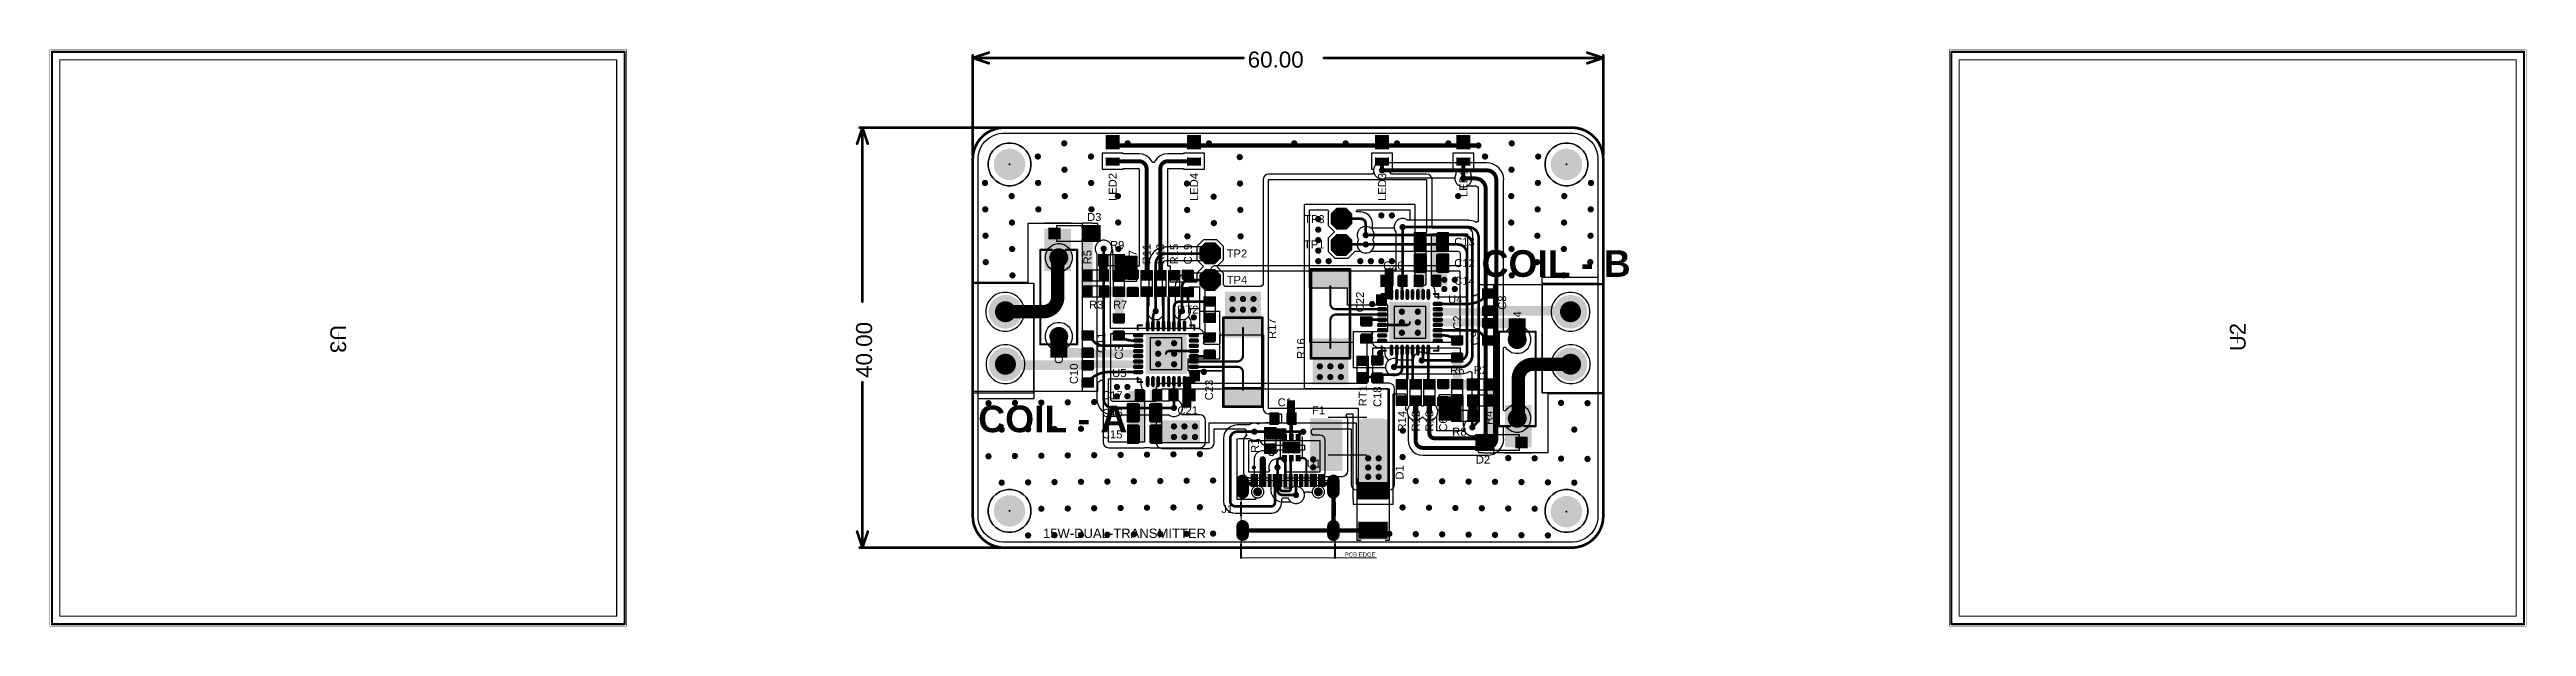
# Model space of a CAD drawing. Header units: inches. Extents: x 0.38 to 9.66, y 2.79 to 4.95.
import ezdxf

# ---------------------------------------------------------------- set-up
doc = ezdxf.new("R2010")
doc.units = ezdxf.units.IN
doc.header["$MEASUREMENT"] = 0
for name, color, linetype in [('Board Outline', 216, 'Continuous'), ('Bottom Layer', 5, 'Continuous'), ('Bottom Solder', 6, 'Continuous'), ('Dimension', 6, 'Continuous'), ('Mechanical 13', 56, 'Continuous'), ('Multi-Layer', 9, 'Continuous'), ('Pad Holes', 156, 'Continuous'), ('Top 3D Body', 56, 'Continuous'), ('Top Component Center', 56, 'Continuous'), ('Top Component Outline', 56, 'Continuous'), ('Top Courtyard', 56, 'Continuous'), ('Top Designator', 56, 'Continuous'), ('Top Layer', 1, 'Continuous'), ('Top Overlay', 2, 'Continuous'), ('Top Paste', 8, 'Continuous'), ('Top Solder', 216, 'Continuous'), ('Via Holes', 16, 'Continuous')]:
    doc.layers.add(name, color=color, linetype=linetype)
doc.styles.add('Arial', font='', dxfattribs={"height": 0.2})
doc.styles.add('Arial_Bold', font='', dxfattribs={"height": 0.2})
doc.styles.get('Arial').set_extended_font_data('Arial')
doc.styles.get('Arial_Bold').set_extended_font_data('Arial', bold=True)

msp = doc.modelspace()

# ---------------------------------------------------------------- texts
at = {"layer": 'Dimension', "style": 'Arial'}
msp.add_text('60.00', height=0.06, dxfattribs=at).set_placement((4.8687, 4.8853))
msp.add_text('40.00', height=0.06, rotation=90, dxfattribs=at).set_placement((3.4612, 3.7217))
at = {"layer": 'Top Overlay'}
for s, height, rotation, style, p in [('LED2', 0.03, 90, 'Arial', (4.3778, 4.385)), ('LED4', 0.03, 90, 'Arial', (4.6827, 4.385)), ('LED3', 0.03, 90, 'Arial', (5.3874, 4.385)), ('LED1', 0.03, 90, 'Arial', (5.6921, 4.4)), ('R5', 0.03, 90, 'Arial', (4.2834, 4.1475)), ('C7', 0.03, 90, 'Arial', (4.4532, 4.1475)), ('R11', 0.03, 90, 'Arial', (4.5048, 4.1475)), ('R13', 0.03, 90, 'Arial', (4.5565, 4.1475)), ('R15', 0.03, 90, 'Arial', (4.608, 4.1475)), ('C19', 0.03, 90, 'Arial', (4.6595, 4.1475)), ('COIL - B', 0.1, 360, 'Arial_Bold', (5.7448, 4.1006)), ('C22', 0.03, 90, 'Arial', (5.3045, 3.9678)), ('C8', 0.03, 90, 'Arial', (5.8371, 3.9772)), ('R17', 0.03, 90, 'Arial', (4.975, 3.868)), ('C2', 0.03, 90, 'Arial', (5.6684, 3.9023)), ('C4', 0.03, 90, 'Arial', (5.8934, 3.9182)), ('C5', 0.03, 90, 'Arial', (4.1759, 3.7745)), ('C11', 0.03, 90, 'Arial', (4.335, 3.8152)), ('C3', 0.03, 90, 'Arial', (4.4009, 3.7902)), ('R16', 0.03, 90, 'Arial', (5.0834, 3.7933)), ('C9', 0.03, 90, 'Arial', (5.7347, 3.8441)), ('C10', 0.03, 90, 'Arial', (4.2323, 3.6986)), ('C23', 0.03, 90, 'Arial', (4.7388, 3.6377)), ('RT1', 0.03, 90, 'Arial', (5.315, 3.615)), ('C18', 0.03, 90, 'Arial', (5.3695, 3.6125)), ('R14', 0.03, 90, 'Arial', (5.4614, 3.521)), ('R12', 0.03, 90, 'Arial', (5.5129, 3.521)), ('R10', 0.03, 90, 'Arial', (5.5645, 3.521)), ('C6', 0.03, 90, 'Arial', (5.6161, 3.5201)), ('R4', 0.03, 90, 'Arial', (5.786, 3.5451)), ('R1', 0.03, 90, 'Arial', (4.9107, 3.4403)), ('D1', 0.03, 90, 'Arial', (5.4525, 3.3406))]:
    msp.add_text(s, height=height, rotation=rotation, dxfattribs=dict(at, style=style)).set_placement(p)
for s, height, style, p in [('D3', 0.03, 'Arial', (4.2669, 4.3101)), ('TP3', 0.03, 'Arial', (5.08, 4.302)), ('R9', 0.03, 'Arial', (4.3528, 4.205)), ('TP2', 0.03, 'Arial', (4.79, 4.1732)), ('TP1', 0.03, 'Arial', (5.0793, 4.207)), ('C13', 0.03, 'Arial', (5.6425, 4.2171)), ('TP4', 0.03, 'Arial', (4.79, 4.0742)), ('C20', 0.03, 'Arial', (5.3762, 4.128)), ('C12', 0.03, 'Arial', (5.6425, 4.1371)), ('C14', 0.03, 'Arial', (5.6425, 4.0707)), ('R3', 0.03, 'Arial', (4.2744, 3.9814)), ('R7', 0.03, 'Arial', (4.3642, 3.9814)), ('RT2', 0.03, 'Arial', (4.6045, 3.9628)), ('U4', 0.03, 'Arial', (5.6198, 4.0017)), ('U5', 0.03, 'Arial', (4.3609, 3.7247)), ('R6', 0.03, 'Arial', (5.6271, 3.7353)), ('R2', 0.03, 'Arial', (5.7155, 3.7366)), ('COIL - A', 0.1, 'Arial_Bold', (3.859, 3.518)), ('C17', 0.03, 'Arial', (4.3235, 3.6419)), ('C1', 0.03, 'Arial', (4.9811, 3.615)), ('C16', 0.03, 'Arial', (4.3235, 3.5755)), ('C21', 0.03, 'Arial', (4.6053, 3.585)), ('F1', 0.03, 'Arial', (5.11, 3.585)), ('R8', 0.03, 'Arial', (5.635, 3.505)), ('C15', 0.03, 'Arial', (4.3225, 3.495)), ('U1', 0.03, 'Arial', (5.09, 3.385)), ('D2', 0.03, 'Arial', (5.7234, 3.4003)), ('15W-DUAL-TRANSMITTER', 0.035, 'Arial', (4.1015, 3.1216)), ('J1', 0.03, 'Arial', (4.77, 3.215))]:
    msp.add_text(s, height=height, dxfattribs=dict(at, style=style)).set_placement(p)

# ---------------------------------------------------------------- blocks, each defined once
blk = doc.blocks.new('CAP_TH_L9_0_W3_5_P7_50_D1_0_1')
at = {"layer": 'Bottom Layer'}
h = blk.add_hatch(color=5, dxfattribs=at)
edge = h.paths.add_edge_path()
edge.add_arc((0.03, -0.07), 0.0315, 0, 360)
h = blk.add_hatch(color=5, dxfattribs=at)
edge = h.paths.add_edge_path()
edge.add_arc((0.3253, -0.07), 0.0315, 0, 360)
at = {"layer": 'Bottom Solder'}
h = blk.add_hatch(color=6, dxfattribs=at)
edge = h.paths.add_edge_path()
edge.add_arc((0.03, -0.07), 0.0355, 0, 360)
h = blk.add_hatch(color=6, dxfattribs=at)
edge = h.paths.add_edge_path()
edge.add_arc((0.3253, -0.07), 0.0355, 0, 360)
at = {"layer": 'Multi-Layer'}
h = blk.add_hatch(color=9, dxfattribs=at)
edge = h.paths.add_edge_path()
edge.add_arc((0.03, -0.07), 0.0315, 0, 360)
h = blk.add_hatch(color=9, dxfattribs=at)
edge = h.paths.add_edge_path()
edge.add_arc((0.3253, -0.07), 0.0315, 0, 360)
at = {"layer": 'Pad Holes'}
h = blk.add_hatch(color=7, dxfattribs=at)
edge = h.paths.add_edge_path()
edge.add_arc((0.03, -0.07), 0.0197, 0, 360)
h = blk.add_hatch(color=7, dxfattribs=at)
edge = h.paths.add_edge_path()
edge.add_arc((0.3253, -0.07), 0.0197, 0, 360)
at = {"layer": 'Top Layer'}
h = blk.add_hatch(color=1, dxfattribs=at)
edge = h.paths.add_edge_path()
edge.add_arc((0.03, -0.07), 0.0315, 0, 360)
h = blk.add_hatch(color=1, dxfattribs=at)
edge = h.paths.add_edge_path()
edge.add_arc((0.3253, -0.07), 0.0315, 0, 360)
at = {"layer": 'Top Solder'}
h = blk.add_hatch(color=216, dxfattribs=at)
edge = h.paths.add_edge_path()
edge.add_arc((0.03, -0.07), 0.0355, 0, 360)
h = blk.add_hatch(color=216, dxfattribs=at)
edge = h.paths.add_edge_path()
edge.add_arc((0.3253, -0.07), 0.0355, 0, 360)
at = {"layer": 'Top Overlay'}
for points in [[(0.0005, -0.0438, 0.00787, 0.00787, 0), (0.0005, -0.0011, 0.00787, 0.00787, 0)], [(0.3548, -0.0011, 0.00787, 0.00787, 0), (0.0005, -0.0011, 0.00787, 0.00787, 0)], [(0.3548, -0.0438, 0.00787, 0.00787, 0), (0.3548, -0.0011, 0.00787, 0.00787, 0)], [(0.0005, -0.1389, 0.00787, 0.00787, 0), (0.0005, -0.0962, 0.00787, 0.00787, 0)], [(0.3548, -0.1389, 0.00787, 0.00787, 0), (0.3548, -0.0962, 0.00787, 0.00787, 0)], [(0.3548, -0.1389, 0.00787, 0.00787, 0), (0.0005, -0.1389, 0.00787, 0.00787, 0)]]:
    blk.add_lwpolyline(points, format="xyseb", dxfattribs=at)
for points in [[(-0.0015, -0.0011, 0.00394, 0.00394, 1), (0.0024, -0.0011, 0.00394, 0.00394, 1)], [(-0.0015, -0.0011, 0.00394, 0.00394, 1), (0.0024, -0.0011, 0.00394, 0.00394, 1)], [(0.3528, -0.0011, 0.00394, 0.00394, 1), (0.3568, -0.0011, 0.00394, 0.00394, 1)], [(0.3528, -0.0011, 0.00394, 0.00394, 1), (0.3568, -0.0011, 0.00394, 0.00394, 1)], [(-0.0015, -0.0438, 0.00394, 0.00394, 1), (0.0024, -0.0438, 0.00394, 0.00394, 1)], [(-0.0015, -0.0962, 0.00394, 0.00394, 1), (0.0024, -0.0962, 0.00394, 0.00394, 1)], [(0.3528, -0.0438, 0.00394, 0.00394, 1), (0.3568, -0.0438, 0.00394, 0.00394, 1)], [(0.3528, -0.0962, 0.00394, 0.00394, 1), (0.3568, -0.0962, 0.00394, 0.00394, 1)], [(-0.0015, -0.1389, 0.00394, 0.00394, 1), (0.0024, -0.1389, 0.00394, 0.00394, 1)], [(-0.0015, -0.1389, 0.00394, 0.00394, 1), (0.0024, -0.1389, 0.00394, 0.00394, 1)], [(0.3528, -0.1389, 0.00394, 0.00394, 1), (0.3568, -0.1389, 0.00394, 0.00394, 1)], [(0.3528, -0.1389, 0.00394, 0.00394, 1), (0.3568, -0.1389, 0.00394, 0.00394, 1)]]:
    blk.add_lwpolyline(points, format="xyseb", close=True, dxfattribs=at)
blk = doc.blocks.new('CAP_TH_L9_0_W3_5_P7_50_D1_0_2')
at = {"layer": 'Bottom Layer'}
h = blk.add_hatch(color=5, dxfattribs=at)
edge = h.paths.add_edge_path()
edge.add_arc((0.03, -0.07), 0.0315, 0, 360)
h = blk.add_hatch(color=5, dxfattribs=at)
edge = h.paths.add_edge_path()
edge.add_arc((0.3253, -0.07), 0.0315, 0, 360)
at = {"layer": 'Bottom Solder'}
h = blk.add_hatch(color=6, dxfattribs=at)
edge = h.paths.add_edge_path()
edge.add_arc((0.03, -0.07), 0.0355, 0, 360)
h = blk.add_hatch(color=6, dxfattribs=at)
edge = h.paths.add_edge_path()
edge.add_arc((0.3253, -0.07), 0.0355, 0, 360)
at = {"layer": 'Multi-Layer'}
h = blk.add_hatch(color=9, dxfattribs=at)
edge = h.paths.add_edge_path()
edge.add_arc((0.03, -0.07), 0.0315, 0, 360)
h = blk.add_hatch(color=9, dxfattribs=at)
edge = h.paths.add_edge_path()
edge.add_arc((0.3253, -0.07), 0.0315, 0, 360)
at = {"layer": 'Pad Holes'}
h = blk.add_hatch(color=7, dxfattribs=at)
edge = h.paths.add_edge_path()
edge.add_arc((0.03, -0.07), 0.0197, 0, 360)
h = blk.add_hatch(color=7, dxfattribs=at)
edge = h.paths.add_edge_path()
edge.add_arc((0.3253, -0.07), 0.0197, 0, 360)
at = {"layer": 'Top Layer'}
h = blk.add_hatch(color=1, dxfattribs=at)
edge = h.paths.add_edge_path()
edge.add_arc((0.03, -0.07), 0.0315, 0, 360)
h = blk.add_hatch(color=1, dxfattribs=at)
edge = h.paths.add_edge_path()
edge.add_arc((0.3253, -0.07), 0.0315, 0, 360)
at = {"layer": 'Top Solder'}
h = blk.add_hatch(color=216, dxfattribs=at)
edge = h.paths.add_edge_path()
edge.add_arc((0.03, -0.07), 0.0355, 0, 360)
h = blk.add_hatch(color=216, dxfattribs=at)
edge = h.paths.add_edge_path()
edge.add_arc((0.3253, -0.07), 0.0355, 0, 360)
at = {"layer": 'Top Overlay'}
for points in [[(0.0005, -0.0011, 0.00787, 0.00787, 0), (0.0005, -0.0438, 0.00787, 0.00787, 0)], [(0.0005, -0.0011, 0.00787, 0.00787, 0), (0.3548, -0.0011, 0.00787, 0.00787, 0)], [(0.3548, -0.0011, 0.00787, 0.00787, 0), (0.3548, -0.0438, 0.00787, 0.00787, 0)], [(0.0005, -0.0962, 0.00787, 0.00787, 0), (0.0005, -0.1389, 0.00787, 0.00787, 0)], [(0.3548, -0.0962, 0.00787, 0.00787, 0), (0.3548, -0.1389, 0.00787, 0.00787, 0)], [(0.0005, -0.1389, 0.00787, 0.00787, 0), (0.3548, -0.1389, 0.00787, 0.00787, 0)]]:
    blk.add_lwpolyline(points, format="xyseb", dxfattribs=at)
for points in [[(-0.0015, -0.0011, 0.00394, 0.00394, 1), (0.0024, -0.0011, 0.00394, 0.00394, 1)], [(-0.0015, -0.0011, 0.00394, 0.00394, 1), (0.0024, -0.0011, 0.00394, 0.00394, 1)], [(0.3528, -0.0011, 0.00394, 0.00394, 1), (0.3568, -0.0011, 0.00394, 0.00394, 1)], [(0.3528, -0.0011, 0.00394, 0.00394, 1), (0.3568, -0.0011, 0.00394, 0.00394, 1)], [(-0.0015, -0.0438, 0.00394, 0.00394, 1), (0.0024, -0.0438, 0.00394, 0.00394, 1)], [(-0.0015, -0.0962, 0.00394, 0.00394, 1), (0.0024, -0.0962, 0.00394, 0.00394, 1)], [(0.3528, -0.0438, 0.00394, 0.00394, 1), (0.3568, -0.0438, 0.00394, 0.00394, 1)], [(0.3528, -0.0962, 0.00394, 0.00394, 1), (0.3568, -0.0962, 0.00394, 0.00394, 1)], [(-0.0015, -0.1389, 0.00394, 0.00394, 1), (0.0024, -0.1389, 0.00394, 0.00394, 1)], [(-0.0015, -0.1389, 0.00394, 0.00394, 1), (0.0024, -0.1389, 0.00394, 0.00394, 1)], [(0.3528, -0.1389, 0.00394, 0.00394, 1), (0.3568, -0.1389, 0.00394, 0.00394, 1)], [(0.3528, -0.1389, 0.00394, 0.00394, 1), (0.3568, -0.1389, 0.00394, 0.00394, 1)]]:
    blk.add_lwpolyline(points, format="xyseb", close=True, dxfattribs=at)
blk = doc.blocks.new('QFN_32_L5_0_W5_0_P0_50_BL_EP3_8_3')
at = {"layer": 'Top Layer'}
h = blk.add_hatch(color=1, dxfattribs=at)
edge = h.paths.add_edge_path()
edge.add_arc((-0.0689, 0.091535), 0.004921, 180, 360)
edge.add_line((-0.063979, 0.091535), (-0.063979, 0.117125))
edge.add_arc((-0.0689, 0.117125), 0.004921, 0, 180)
edge.add_line((-0.073821, 0.117125), (-0.073821, 0.091535))
h = blk.add_hatch(color=1, dxfattribs=at)
edge = h.paths.add_edge_path()
edge.add_arc((-0.0492, 0.091535), 0.004921, 180, 360)
edge.add_line((-0.044278, 0.091535), (-0.044278, 0.117125))
edge.add_arc((-0.0492, 0.117125), 0.004921, 0, 180)
edge.add_line((-0.054122, 0.117125), (-0.054122, 0.091535))
h = blk.add_hatch(color=1, dxfattribs=at)
edge = h.paths.add_edge_path()
edge.add_arc((-0.0295, 0.091535), 0.004921, 180, 360)
edge.add_line((-0.024578, 0.091535), (-0.024578, 0.117125))
edge.add_arc((-0.0295, 0.117125), 0.004921, 0, 180)
edge.add_line((-0.034422, 0.117125), (-0.034422, 0.091535))
h = blk.add_hatch(color=1, dxfattribs=at)
edge = h.paths.add_edge_path()
edge.add_arc((-0.0098, 0.091535), 0.004921, 180, 360)
edge.add_line((-0.004879, 0.091535), (-0.004879, 0.117125))
edge.add_arc((-0.0098, 0.117125), 0.004921, 0, 180)
edge.add_line((-0.014722, 0.117125), (-0.014722, 0.091535))
h = blk.add_hatch(color=1, dxfattribs=at)
edge = h.paths.add_edge_path()
edge.add_arc((0.0098, 0.091535), 0.004921, 180, 360)
edge.add_line((0.014722, 0.091535), (0.014722, 0.117125))
edge.add_arc((0.0098, 0.117125), 0.004921, 0, 180)
edge.add_line((0.004879, 0.117125), (0.004879, 0.091535))
h = blk.add_hatch(color=1, dxfattribs=at)
edge = h.paths.add_edge_path()
edge.add_arc((0.0295, 0.091535), 0.004921, 180, 360)
edge.add_line((0.034422, 0.091535), (0.034422, 0.117125))
edge.add_arc((0.0295, 0.117125), 0.004921, 0, 180)
edge.add_line((0.024578, 0.117125), (0.024578, 0.091535))
h = blk.add_hatch(color=1, dxfattribs=at)
edge = h.paths.add_edge_path()
edge.add_arc((0.0492, 0.091535), 0.004921, 180, 360)
edge.add_line((0.054122, 0.091535), (0.054122, 0.117125))
edge.add_arc((0.0492, 0.117125), 0.004921, 0, 180)
edge.add_line((0.044278, 0.117125), (0.044278, 0.091535))
h = blk.add_hatch(color=1, dxfattribs=at)
edge = h.paths.add_edge_path()
edge.add_arc((0.0689, 0.091535), 0.004921, 180, 360)
edge.add_line((0.073821, 0.091535), (0.073821, 0.117125))
edge.add_arc((0.0689, 0.117125), 0.004921, 0, 180)
edge.add_line((0.063979, 0.117125), (0.063979, 0.091535))
h = blk.add_hatch(color=1, dxfattribs=at)
edge = h.paths.add_edge_path()
edge.add_arc((-0.117125, 0.0689), 0.004921, 90, 270)
edge.add_line((-0.117125, 0.063979), (-0.091535, 0.063979))
edge.add_arc((-0.091535, 0.0689), 0.004921, 270, 450)
edge.add_line((-0.091535, 0.073821), (-0.117125, 0.073821))
h = blk.add_hatch(color=1, dxfattribs=at)
edge = h.paths.add_edge_path()
edge.add_arc((-0.117125, 0.0492), 0.004921, 90, 270)
edge.add_line((-0.117125, 0.044278), (-0.091535, 0.044278))
edge.add_arc((-0.091535, 0.0492), 0.004921, 270, 450)
edge.add_line((-0.091535, 0.054122), (-0.117125, 0.054122))
h = blk.add_hatch(color=1, dxfattribs=at)
edge = h.paths.add_edge_path()
edge.add_arc((-0.117125, 0.0295), 0.004921, 90, 270)
edge.add_line((-0.117125, 0.024578), (-0.091535, 0.024578))
edge.add_arc((-0.091535, 0.0295), 0.004921, 270, 450)
edge.add_line((-0.091535, 0.034422), (-0.117125, 0.034422))
h = blk.add_hatch(color=1, dxfattribs=at)
edge = h.paths.add_edge_path()
edge.add_arc((-0.117125, 0.0098), 0.004921, 90, 270)
edge.add_line((-0.117125, 0.004879), (-0.091535, 0.004879))
edge.add_arc((-0.091535, 0.0098), 0.004921, 270, 450)
edge.add_line((-0.091535, 0.014722), (-0.117125, 0.014722))
blk.add_hatch(color=1, dxfattribs=at).paths.add_polyline_path([(-0.074803, 0.074803), (0.074803, 0.074803), (0.074803, -0.074803), (-0.074803, -0.074803)])
h = blk.add_hatch(color=1, dxfattribs=at)
edge = h.paths.add_edge_path()
edge.add_arc((0.091535, 0.0689), 0.004921, 90, 270)
edge.add_line((0.091535, 0.063979), (0.117125, 0.063979))
edge.add_arc((0.117125, 0.0689), 0.004921, 270, 450)
edge.add_line((0.117125, 0.073821), (0.091535, 0.073821))
h = blk.add_hatch(color=1, dxfattribs=at)
edge = h.paths.add_edge_path()
edge.add_arc((0.091535, 0.0492), 0.004921, 90, 270)
edge.add_line((0.091535, 0.044278), (0.117125, 0.044278))
edge.add_arc((0.117125, 0.0492), 0.004921, 270, 450)
edge.add_line((0.117125, 0.054122), (0.091535, 0.054122))
h = blk.add_hatch(color=1, dxfattribs=at)
edge = h.paths.add_edge_path()
edge.add_arc((0.091535, 0.0295), 0.004921, 90, 270)
edge.add_line((0.091535, 0.024578), (0.117125, 0.024578))
edge.add_arc((0.117125, 0.0295), 0.004921, 270, 450)
edge.add_line((0.117125, 0.034422), (0.091535, 0.034422))
h = blk.add_hatch(color=1, dxfattribs=at)
edge = h.paths.add_edge_path()
edge.add_arc((0.091535, 0.0098), 0.004921, 90, 270)
edge.add_line((0.091535, 0.004879), (0.117125, 0.004879))
edge.add_arc((0.117125, 0.0098), 0.004921, 270, 450)
edge.add_line((0.117125, 0.014722), (0.091535, 0.014722))
h = blk.add_hatch(color=1, dxfattribs=at)
edge = h.paths.add_edge_path()
edge.add_arc((-0.117125, -0.0098), 0.004921, 90, 270)
edge.add_line((-0.117125, -0.014722), (-0.091535, -0.014722))
edge.add_arc((-0.091535, -0.0098), 0.004921, 270, 450)
edge.add_line((-0.091535, -0.004879), (-0.117125, -0.004879))
h = blk.add_hatch(color=1, dxfattribs=at)
edge = h.paths.add_edge_path()
edge.add_arc((-0.117125, -0.0295), 0.004921, 90, 270)
edge.add_line((-0.117125, -0.034422), (-0.091535, -0.034422))
edge.add_arc((-0.091535, -0.0295), 0.004921, 270, 450)
edge.add_line((-0.091535, -0.024578), (-0.117125, -0.024578))
h = blk.add_hatch(color=1, dxfattribs=at)
edge = h.paths.add_edge_path()
edge.add_arc((-0.117125, -0.0492), 0.004921, 90, 270)
edge.add_line((-0.117125, -0.054122), (-0.091535, -0.054122))
edge.add_arc((-0.091535, -0.0492), 0.004921, 270, 450)
edge.add_line((-0.091535, -0.044278), (-0.117125, -0.044278))
h = blk.add_hatch(color=1, dxfattribs=at)
edge = h.paths.add_edge_path()
edge.add_arc((-0.117125, -0.0689), 0.004921, 90, 270)
edge.add_line((-0.117125, -0.073821), (-0.091535, -0.073821))
edge.add_arc((-0.091535, -0.0689), 0.004921, 270, 450)
edge.add_line((-0.091535, -0.063979), (-0.117125, -0.063979))
h = blk.add_hatch(color=1, dxfattribs=at)
edge = h.paths.add_edge_path()
edge.add_arc((-0.0689, -0.117125), 0.004921, 180, 360)
edge.add_line((-0.063979, -0.117125), (-0.063979, -0.091535))
edge.add_arc((-0.0689, -0.091535), 0.004921, 0, 180)
edge.add_line((-0.073821, -0.091535), (-0.073821, -0.117125))
h = blk.add_hatch(color=1, dxfattribs=at)
edge = h.paths.add_edge_path()
edge.add_arc((-0.0492, -0.117125), 0.004921, 180, 360)
edge.add_line((-0.044278, -0.117125), (-0.044278, -0.091535))
edge.add_arc((-0.0492, -0.091535), 0.004921, 0, 180)
edge.add_line((-0.054122, -0.091535), (-0.054122, -0.117125))
h = blk.add_hatch(color=1, dxfattribs=at)
edge = h.paths.add_edge_path()
edge.add_arc((-0.0295, -0.117125), 0.004921, 180, 360)
edge.add_line((-0.024578, -0.117125), (-0.024578, -0.091535))
edge.add_arc((-0.0295, -0.091535), 0.004921, 0, 180)
edge.add_line((-0.034422, -0.091535), (-0.034422, -0.117125))
h = blk.add_hatch(color=1, dxfattribs=at)
edge = h.paths.add_edge_path()
edge.add_arc((-0.0098, -0.117125), 0.004921, 180, 360)
edge.add_line((-0.004879, -0.117125), (-0.004879, -0.091535))
edge.add_arc((-0.0098, -0.091535), 0.004921, 0, 180)
edge.add_line((-0.014722, -0.091535), (-0.014722, -0.117125))
h = blk.add_hatch(color=1, dxfattribs=at)
edge = h.paths.add_edge_path()
edge.add_arc((0.0098, -0.117125), 0.004921, 180, 360)
edge.add_line((0.014722, -0.117125), (0.014722, -0.091535))
edge.add_arc((0.0098, -0.091535), 0.004921, 0, 180)
edge.add_line((0.004879, -0.091535), (0.004879, -0.117125))
h = blk.add_hatch(color=1, dxfattribs=at)
edge = h.paths.add_edge_path()
edge.add_arc((0.0295, -0.117125), 0.004921, 180, 360)
edge.add_line((0.034422, -0.117125), (0.034422, -0.091535))
edge.add_arc((0.0295, -0.091535), 0.004921, 0, 180)
edge.add_line((0.024578, -0.091535), (0.024578, -0.117125))
h = blk.add_hatch(color=1, dxfattribs=at)
edge = h.paths.add_edge_path()
edge.add_arc((0.0492, -0.117125), 0.004921, 180, 360)
edge.add_line((0.054122, -0.117125), (0.054122, -0.091535))
edge.add_arc((0.0492, -0.091535), 0.004921, 0, 180)
edge.add_line((0.044278, -0.091535), (0.044278, -0.117125))
h = blk.add_hatch(color=1, dxfattribs=at)
edge = h.paths.add_edge_path()
edge.add_arc((0.0689, -0.117125), 0.004921, 180, 360)
edge.add_line((0.073821, -0.117125), (0.073821, -0.091535))
edge.add_arc((0.0689, -0.091535), 0.004921, 0, 180)
edge.add_line((0.063979, -0.091535), (0.063979, -0.117125))
h = blk.add_hatch(color=1, dxfattribs=at)
edge = h.paths.add_edge_path()
edge.add_arc((0.091535, -0.0098), 0.004921, 90, 270)
edge.add_line((0.091535, -0.014722), (0.117125, -0.014722))
edge.add_arc((0.117125, -0.0098), 0.004921, 270, 450)
edge.add_line((0.117125, -0.004879), (0.091535, -0.004879))
h = blk.add_hatch(color=1, dxfattribs=at)
edge = h.paths.add_edge_path()
edge.add_arc((0.091535, -0.0295), 0.004921, 90, 270)
edge.add_line((0.091535, -0.034422), (0.117125, -0.034422))
edge.add_arc((0.117125, -0.0295), 0.004921, 270, 450)
edge.add_line((0.117125, -0.024578), (0.091535, -0.024578))
h = blk.add_hatch(color=1, dxfattribs=at)
edge = h.paths.add_edge_path()
edge.add_arc((0.091535, -0.0492), 0.004921, 90, 270)
edge.add_line((0.091535, -0.054122), (0.117125, -0.054122))
edge.add_arc((0.117125, -0.0492), 0.004921, 270, 450)
edge.add_line((0.117125, -0.044278), (0.091535, -0.044278))
h = blk.add_hatch(color=1, dxfattribs=at)
edge = h.paths.add_edge_path()
edge.add_arc((0.091535, -0.0689), 0.004921, 90, 270)
edge.add_line((0.091535, -0.073821), (0.117125, -0.073821))
edge.add_arc((0.117125, -0.0689), 0.004921, 270, 450)
edge.add_line((0.117125, -0.063979), (0.091535, -0.063979))
at = {"layer": 'Top Solder'}
h = blk.add_hatch(color=216, dxfattribs=at)
edge = h.paths.add_edge_path()
edge.add_arc((-0.0689, 0.091535), 0.00689, 180, 360)
edge.add_line((-0.06201, 0.091535), (-0.06201, 0.117125))
edge.add_arc((-0.0689, 0.117125), 0.00689, 0, 180)
edge.add_line((-0.07579, 0.117125), (-0.07579, 0.091535))
h = blk.add_hatch(color=216, dxfattribs=at)
edge = h.paths.add_edge_path()
edge.add_arc((-0.0492, 0.091535), 0.00689, 180, 360)
edge.add_line((-0.042309, 0.091535), (-0.042309, 0.117125))
edge.add_arc((-0.0492, 0.117125), 0.00689, 0, 180)
edge.add_line((-0.056091, 0.117125), (-0.056091, 0.091535))
h = blk.add_hatch(color=216, dxfattribs=at)
edge = h.paths.add_edge_path()
edge.add_arc((-0.0295, 0.091535), 0.00689, 180, 360)
edge.add_line((-0.02261, 0.091535), (-0.02261, 0.117125))
edge.add_arc((-0.0295, 0.117125), 0.00689, 0, 180)
edge.add_line((-0.03639, 0.117125), (-0.03639, 0.091535))
h = blk.add_hatch(color=216, dxfattribs=at)
edge = h.paths.add_edge_path()
edge.add_arc((-0.0098, 0.091535), 0.00689, 180, 360)
edge.add_line((-0.00291, 0.091535), (-0.00291, 0.117125))
edge.add_arc((-0.0098, 0.117125), 0.00689, 0, 180)
edge.add_line((-0.016691, 0.117125), (-0.016691, 0.091535))
h = blk.add_hatch(color=216, dxfattribs=at)
edge = h.paths.add_edge_path()
edge.add_arc((0.0098, 0.091535), 0.00689, 180, 360)
edge.add_line((0.016691, 0.091535), (0.016691, 0.117125))
edge.add_arc((0.0098, 0.117125), 0.00689, 0, 180)
edge.add_line((0.00291, 0.117125), (0.00291, 0.091535))
h = blk.add_hatch(color=216, dxfattribs=at)
edge = h.paths.add_edge_path()
edge.add_arc((0.0295, 0.091535), 0.00689, 180, 360)
edge.add_line((0.03639, 0.091535), (0.03639, 0.117125))
edge.add_arc((0.0295, 0.117125), 0.00689, 0, 180)
edge.add_line((0.02261, 0.117125), (0.02261, 0.091535))
h = blk.add_hatch(color=216, dxfattribs=at)
edge = h.paths.add_edge_path()
edge.add_arc((0.0492, 0.091535), 0.00689, 180, 360)
edge.add_line((0.056091, 0.091535), (0.056091, 0.117125))
edge.add_arc((0.0492, 0.117125), 0.00689, 0, 180)
edge.add_line((0.042309, 0.117125), (0.042309, 0.091535))
h = blk.add_hatch(color=216, dxfattribs=at)
edge = h.paths.add_edge_path()
edge.add_arc((0.0689, 0.091535), 0.00689, 180, 360)
edge.add_line((0.07579, 0.091535), (0.07579, 0.117125))
edge.add_arc((0.0689, 0.117125), 0.00689, 0, 180)
edge.add_line((0.06201, 0.117125), (0.06201, 0.091535))
h = blk.add_hatch(color=216, dxfattribs=at)
edge = h.paths.add_edge_path()
edge.add_arc((-0.117125, 0.0689), 0.00689, 90, 270)
edge.add_line((-0.117125, 0.06201), (-0.091535, 0.06201))
edge.add_arc((-0.091535, 0.0689), 0.00689, 270, 450)
edge.add_line((-0.091535, 0.07579), (-0.117125, 0.07579))
h = blk.add_hatch(color=216, dxfattribs=at)
edge = h.paths.add_edge_path()
edge.add_arc((-0.117125, 0.0492), 0.00689, 90, 270)
edge.add_line((-0.117125, 0.042309), (-0.091535, 0.042309))
edge.add_arc((-0.091535, 0.0492), 0.00689, 270, 450)
edge.add_line((-0.091535, 0.056091), (-0.117125, 0.056091))
h = blk.add_hatch(color=216, dxfattribs=at)
edge = h.paths.add_edge_path()
edge.add_arc((-0.117125, 0.0295), 0.00689, 90, 270)
edge.add_line((-0.117125, 0.02261), (-0.091535, 0.02261))
edge.add_arc((-0.091535, 0.0295), 0.00689, 270, 450)
edge.add_line((-0.091535, 0.03639), (-0.117125, 0.03639))
h = blk.add_hatch(color=216, dxfattribs=at)
edge = h.paths.add_edge_path()
edge.add_arc((-0.117125, 0.0098), 0.00689, 90, 270)
edge.add_line((-0.117125, 0.00291), (-0.091535, 0.00291))
edge.add_arc((-0.091535, 0.0098), 0.00689, 270, 450)
edge.add_line((-0.091535, 0.016691), (-0.117125, 0.016691))
blk.add_hatch(color=216, dxfattribs=at).paths.add_polyline_path([(-0.076772, 0.076772), (0.076772, 0.076772), (0.076772, -0.076772), (-0.076772, -0.076772)])
h = blk.add_hatch(color=216, dxfattribs=at)
edge = h.paths.add_edge_path()
edge.add_arc((0.091535, 0.0689), 0.00689, 90, 270)
edge.add_line((0.091535, 0.06201), (0.117125, 0.06201))
edge.add_arc((0.117125, 0.0689), 0.00689, 270, 450)
edge.add_line((0.117125, 0.07579), (0.091535, 0.07579))
h = blk.add_hatch(color=216, dxfattribs=at)
edge = h.paths.add_edge_path()
edge.add_arc((0.091535, 0.0492), 0.00689, 90, 270)
edge.add_line((0.091535, 0.042309), (0.117125, 0.042309))
edge.add_arc((0.117125, 0.0492), 0.00689, 270, 450)
edge.add_line((0.117125, 0.056091), (0.091535, 0.056091))
h = blk.add_hatch(color=216, dxfattribs=at)
edge = h.paths.add_edge_path()
edge.add_arc((0.091535, 0.0295), 0.00689, 90, 270)
edge.add_line((0.091535, 0.02261), (0.117125, 0.02261))
edge.add_arc((0.117125, 0.0295), 0.00689, 270, 450)
edge.add_line((0.117125, 0.03639), (0.091535, 0.03639))
h = blk.add_hatch(color=216, dxfattribs=at)
edge = h.paths.add_edge_path()
edge.add_arc((0.091535, 0.0098), 0.00689, 90, 270)
edge.add_line((0.091535, 0.00291), (0.117125, 0.00291))
edge.add_arc((0.117125, 0.0098), 0.00689, 270, 450)
edge.add_line((0.117125, 0.016691), (0.091535, 0.016691))
h = blk.add_hatch(color=216, dxfattribs=at)
edge = h.paths.add_edge_path()
edge.add_arc((-0.117125, -0.0098), 0.00689, 90, 270)
edge.add_line((-0.117125, -0.016691), (-0.091535, -0.016691))
edge.add_arc((-0.091535, -0.0098), 0.00689, 270, 450)
edge.add_line((-0.091535, -0.00291), (-0.117125, -0.00291))
h = blk.add_hatch(color=216, dxfattribs=at)
edge = h.paths.add_edge_path()
edge.add_arc((-0.117125, -0.0295), 0.00689, 90, 270)
edge.add_line((-0.117125, -0.03639), (-0.091535, -0.03639))
edge.add_arc((-0.091535, -0.0295), 0.00689, 270, 450)
edge.add_line((-0.091535, -0.02261), (-0.117125, -0.02261))
h = blk.add_hatch(color=216, dxfattribs=at)
edge = h.paths.add_edge_path()
edge.add_arc((-0.117125, -0.0492), 0.00689, 90, 270)
edge.add_line((-0.117125, -0.056091), (-0.091535, -0.056091))
edge.add_arc((-0.091535, -0.0492), 0.00689, 270, 450)
edge.add_line((-0.091535, -0.042309), (-0.117125, -0.042309))
h = blk.add_hatch(color=216, dxfattribs=at)
edge = h.paths.add_edge_path()
edge.add_arc((-0.117125, -0.0689), 0.00689, 90, 270)
edge.add_line((-0.117125, -0.07579), (-0.091535, -0.07579))
edge.add_arc((-0.091535, -0.0689), 0.00689, 270, 450)
edge.add_line((-0.091535, -0.06201), (-0.117125, -0.06201))
h = blk.add_hatch(color=216, dxfattribs=at)
edge = h.paths.add_edge_path()
edge.add_arc((-0.0689, -0.117125), 0.00689, 180, 360)
edge.add_line((-0.06201, -0.117125), (-0.06201, -0.091535))
edge.add_arc((-0.0689, -0.091535), 0.00689, 0, 180)
edge.add_line((-0.07579, -0.091535), (-0.07579, -0.117125))
h = blk.add_hatch(color=216, dxfattribs=at)
edge = h.paths.add_edge_path()
edge.add_arc((-0.0492, -0.117125), 0.00689, 180, 360)
edge.add_line((-0.042309, -0.117125), (-0.042309, -0.091535))
edge.add_arc((-0.0492, -0.091535), 0.00689, 0, 180)
edge.add_line((-0.056091, -0.091535), (-0.056091, -0.117125))
h = blk.add_hatch(color=216, dxfattribs=at)
edge = h.paths.add_edge_path()
edge.add_arc((-0.0295, -0.117125), 0.00689, 180, 360)
edge.add_line((-0.02261, -0.117125), (-0.02261, -0.091535))
edge.add_arc((-0.0295, -0.091535), 0.00689, 0, 180)
edge.add_line((-0.03639, -0.091535), (-0.03639, -0.117125))
h = blk.add_hatch(color=216, dxfattribs=at)
edge = h.paths.add_edge_path()
edge.add_arc((-0.0098, -0.117125), 0.00689, 180, 360)
edge.add_line((-0.00291, -0.117125), (-0.00291, -0.091535))
edge.add_arc((-0.0098, -0.091535), 0.00689, 0, 180)
edge.add_line((-0.016691, -0.091535), (-0.016691, -0.117125))
h = blk.add_hatch(color=216, dxfattribs=at)
edge = h.paths.add_edge_path()
edge.add_arc((0.0098, -0.117125), 0.00689, 180, 360)
edge.add_line((0.016691, -0.117125), (0.016691, -0.091535))
edge.add_arc((0.0098, -0.091535), 0.00689, 0, 180)
edge.add_line((0.00291, -0.091535), (0.00291, -0.117125))
h = blk.add_hatch(color=216, dxfattribs=at)
edge = h.paths.add_edge_path()
edge.add_arc((0.0295, -0.117125), 0.00689, 180, 360)
edge.add_line((0.03639, -0.117125), (0.03639, -0.091535))
edge.add_arc((0.0295, -0.091535), 0.00689, 0, 180)
edge.add_line((0.02261, -0.091535), (0.02261, -0.117125))
h = blk.add_hatch(color=216, dxfattribs=at)
edge = h.paths.add_edge_path()
edge.add_arc((0.0492, -0.117125), 0.00689, 180, 360)
edge.add_line((0.056091, -0.117125), (0.056091, -0.091535))
edge.add_arc((0.0492, -0.091535), 0.00689, 0, 180)
edge.add_line((0.042309, -0.091535), (0.042309, -0.117125))
h = blk.add_hatch(color=216, dxfattribs=at)
edge = h.paths.add_edge_path()
edge.add_arc((0.0689, -0.117125), 0.00689, 180, 360)
edge.add_line((0.07579, -0.117125), (0.07579, -0.091535))
edge.add_arc((0.0689, -0.091535), 0.00689, 0, 180)
edge.add_line((0.06201, -0.091535), (0.06201, -0.117125))
h = blk.add_hatch(color=216, dxfattribs=at)
edge = h.paths.add_edge_path()
edge.add_arc((0.091535, -0.0098), 0.00689, 90, 270)
edge.add_line((0.091535, -0.016691), (0.117125, -0.016691))
edge.add_arc((0.117125, -0.0098), 0.00689, 270, 450)
edge.add_line((0.117125, -0.00291), (0.091535, -0.00291))
h = blk.add_hatch(color=216, dxfattribs=at)
edge = h.paths.add_edge_path()
edge.add_arc((0.091535, -0.0295), 0.00689, 90, 270)
edge.add_line((0.091535, -0.03639), (0.117125, -0.03639))
edge.add_arc((0.117125, -0.0295), 0.00689, 270, 450)
edge.add_line((0.117125, -0.02261), (0.091535, -0.02261))
h = blk.add_hatch(color=216, dxfattribs=at)
edge = h.paths.add_edge_path()
edge.add_arc((0.091535, -0.0492), 0.00689, 90, 270)
edge.add_line((0.091535, -0.056091), (0.117125, -0.056091))
edge.add_arc((0.117125, -0.0492), 0.00689, 270, 450)
edge.add_line((0.117125, -0.042309), (0.091535, -0.042309))
h = blk.add_hatch(color=216, dxfattribs=at)
edge = h.paths.add_edge_path()
edge.add_arc((0.091535, -0.0689), 0.00689, 90, 270)
edge.add_line((0.091535, -0.07579), (0.117125, -0.07579))
edge.add_arc((0.117125, -0.0689), 0.00689, 270, 450)
edge.add_line((0.117125, -0.06201), (0.091535, -0.06201))
at = {"layer": 'Top Overlay'}
for points in [[(-0.106303, 0.106303, 0.007874, 0.007874, 0), (-0.090353, 0.106303, 0.007874, 0.007874, 0)], [(-0.106303, 0.106303, 0.007874, 0.007874, 0), (-0.106303, 0.090353, 0.007874, 0.007874, 0)], [(0.090347, 0.106303, 0.007874, 0.007874, 0), (0.106297, 0.106303, 0.007874, 0.007874, 0)], [(0.106297, 0.106303, 0.007874, 0.007874, 0), (0.106297, 0.090353, 0.007874, 0.007874, 0)], [(-0.106303, -0.090347, 0.007874, 0.007874, 0), (-0.106303, -0.106297, 0.007874, 0.007874, 0)], [(0.106297, -0.090347, 0.007874, 0.007874, 0), (0.106297, -0.106297, 0.007874, 0.007874, 0)], [(-0.106303, -0.106297, 0.007874, 0.007874, 0), (-0.090353, -0.106297, 0.007874, 0.007874, 0)], [(-0.068185, -0.14725, 0.011811, 0.011811, -0.99577564), (-0.068235, -0.135438, 0.011811, 0.011811, 0)], [(-0.068135, -0.135438, 0.011811, 0.011811, -0.99577564), (-0.068185, -0.14725, 0.011811, 0.011811, 0)], [(0.090347, -0.106297, 0.007874, 0.007874, 0), (0.106297, -0.106297, 0.007874, 0.007874, 0)]]:
    blk.add_lwpolyline(points, format="xyseb", dxfattribs=at)
for points in [[(-0.108272, 0.106303, 0.003937, 0.003937, 1), (-0.104334, 0.106303, 0.003937, 0.003937, 1)], [(-0.108272, 0.106303, 0.003937, 0.003937, 1), (-0.104334, 0.106303, 0.003937, 0.003937, 1)], [(-0.108272, 0.090353, 0.003937, 0.003937, 1), (-0.104334, 0.090353, 0.003937, 0.003937, 1)], [(-0.092322, 0.106303, 0.003937, 0.003937, 1), (-0.088385, 0.106303, 0.003937, 0.003937, 1)], [(0.088378, 0.106303, 0.003937, 0.003937, 1), (0.092315, 0.106303, 0.003937, 0.003937, 1)], [(0.104329, 0.106303, 0.003937, 0.003937, 1), (0.108266, 0.106303, 0.003937, 0.003937, 1)], [(0.104329, 0.106303, 0.003937, 0.003937, 1), (0.108266, 0.106303, 0.003937, 0.003937, 1)], [(0.104329, 0.090353, 0.003937, 0.003937, 1), (0.108266, 0.090353, 0.003937, 0.003937, 1)], [(-0.108272, -0.090347, 0.003937, 0.003937, 1), (-0.104334, -0.090347, 0.003937, 0.003937, 1)], [(0.104329, -0.090347, 0.003937, 0.003937, 1), (0.108266, -0.090347, 0.003937, 0.003937, 1)], [(-0.108272, -0.106297, 0.003937, 0.003937, 1), (-0.104334, -0.106297, 0.003937, 0.003937, 1)], [(-0.108272, -0.106297, 0.003937, 0.003937, 1), (-0.104334, -0.106297, 0.003937, 0.003937, 1)], [(-0.092322, -0.106297, 0.003937, 0.003937, 1), (-0.088385, -0.106297, 0.003937, 0.003937, 1)], [(-0.071188, -0.135438, 0.005906, 0.005906, 1), (-0.065282, -0.135438, 0.005906, 0.005906, 1)], [(-0.071138, -0.14725, 0.005906, 0.005906, 1), (-0.065232, -0.14725, 0.005906, 0.005906, 1)], [(-0.071138, -0.14725, 0.005906, 0.005906, 1), (-0.065232, -0.14725, 0.005906, 0.005906, 1)], [(-0.071087, -0.135438, 0.005906, 0.005906, 1), (-0.065182, -0.135438, 0.005906, 0.005906, 1)], [(0.088378, -0.106297, 0.003937, 0.003937, 1), (0.092315, -0.106297, 0.003937, 0.003937, 1)], [(0.104329, -0.106297, 0.003937, 0.003937, 1), (0.108266, -0.106297, 0.003937, 0.003937, 1)], [(0.104329, -0.106297, 0.003937, 0.003937, 1), (0.108266, -0.106297, 0.003937, 0.003937, 1)]]:
    blk.add_lwpolyline(points, format="xyseb", close=True, dxfattribs=at)
at = {"layer": 'Top Paste'}
for p, q in [((-0.073814, 0.117411), (-0.073822, 0.117125)), ((-0.073822, 0.117125), (-0.073822, 0.091535)), ((-0.073789, 0.117696), (-0.073814, 0.117411)), ((-0.073747, 0.11798), (-0.073789, 0.117696)), ((-0.073689, 0.11826), (-0.073747, 0.11798)), ((-0.073615, 0.118537), (-0.073689, 0.11826)), ((-0.073525, 0.118808), (-0.073615, 0.118537)), ((-0.073419, 0.119075), (-0.073525, 0.118808)), ((-0.073298, 0.119334), (-0.073419, 0.119075)), ((-0.073163, 0.119586), (-0.073298, 0.119334)), ((-0.073012, 0.11983), (-0.073163, 0.119586)), ((-0.072848, 0.120064), (-0.073012, 0.11983)), ((-0.07267, 0.120289), (-0.072848, 0.120064)), ((-0.07248, 0.120503), (-0.07267, 0.120289)), ((-0.072278, 0.120705), (-0.07248, 0.120503)), ((-0.072064, 0.120895), (-0.072278, 0.120705)), ((-0.071839, 0.121073), (-0.072064, 0.120895)), ((-0.071605, 0.121237), (-0.071839, 0.121073)), ((-0.071361, 0.121388), (-0.071605, 0.121237)), ((-0.071109, 0.121523), (-0.071361, 0.121388)), ((-0.07085, 0.121644), (-0.071109, 0.121523)), ((-0.070583, 0.12175), (-0.07085, 0.121644)), ((-0.070312, 0.12184), (-0.070583, 0.12175)), ((-0.070035, 0.121914), (-0.070312, 0.12184)), ((-0.069755, 0.121972), (-0.070035, 0.121914)), ((-0.069471, 0.122014), (-0.069755, 0.121972)), ((-0.069186, 0.122039), (-0.069471, 0.122014)), ((-0.0689, 0.122047), (-0.069186, 0.122039)), ((-0.069186, 0.122039), (-0.069186, 0.122039)), ((-0.068614, 0.122039), (-0.0689, 0.122047)), ((-0.068329, 0.122014), (-0.068614, 0.122039)), ((-0.068045, 0.121972), (-0.068329, 0.122014)), ((-0.067765, 0.121914), (-0.068045, 0.121972)), ((-0.067488, 0.12184), (-0.067765, 0.121914)), ((-0.067217, 0.12175), (-0.067488, 0.12184)), ((-0.06695, 0.121644), (-0.067217, 0.12175)), ((-0.066691, 0.121523), (-0.06695, 0.121644)), ((-0.066439, 0.121388), (-0.066691, 0.121523)), ((-0.066195, 0.121237), (-0.066439, 0.121388)), ((-0.065961, 0.121073), (-0.066195, 0.121237)), ((-0.065736, 0.120895), (-0.065961, 0.121073)), ((-0.065522, 0.120705), (-0.065736, 0.120895)), ((-0.06532, 0.120503), (-0.065522, 0.120705)), ((-0.06513, 0.120289), (-0.06532, 0.120503)), ((-0.064952, 0.120064), (-0.06513, 0.120289)), ((-0.064788, 0.11983), (-0.064952, 0.120064)), ((-0.064637, 0.119586), (-0.064788, 0.11983)), ((-0.064502, 0.119334), (-0.064637, 0.119586)), ((-0.064381, 0.119075), (-0.064502, 0.119334)), ((-0.064275, 0.118808), (-0.064381, 0.119075)), ((-0.064185, 0.118537), (-0.064275, 0.118808)), ((-0.064111, 0.11826), (-0.064185, 0.118537)), ((-0.064053, 0.11798), (-0.064111, 0.11826)), ((-0.064011, 0.117696), (-0.064053, 0.11798)), ((-0.063986, 0.117411), (-0.064011, 0.117696)), ((-0.063978, 0.117125), (-0.063986, 0.117411)), ((-0.063978, 0.091535), (-0.063978, 0.117125)), ((-0.054114, 0.117411), (-0.054122, 0.117125)), ((-0.054122, 0.117125), (-0.054122, 0.091535)), ((-0.054089, 0.117696), (-0.054114, 0.117411)), ((-0.054047, 0.11798), (-0.054089, 0.117696)), ((-0.053989, 0.11826), (-0.054047, 0.11798)), ((-0.053915, 0.118537), (-0.053989, 0.11826)), ((-0.053825, 0.118808), (-0.053915, 0.118537)), ((-0.053719, 0.119075), (-0.053825, 0.118808)), ((-0.053598, 0.119334), (-0.053719, 0.119075)), ((-0.053463, 0.119586), (-0.053598, 0.119334)), ((-0.053312, 0.11983), (-0.053463, 0.119586)), ((-0.053148, 0.120064), (-0.053312, 0.11983)), ((-0.05297, 0.120289), (-0.053148, 0.120064)), ((-0.05278, 0.120503), (-0.05297, 0.120289)), ((-0.052578, 0.120705), (-0.05278, 0.120503)), ((-0.052364, 0.120895), (-0.052578, 0.120705)), ((-0.052139, 0.121073), (-0.052364, 0.120895)), ((-0.051905, 0.121237), (-0.052139, 0.121073)), ((-0.051661, 0.121388), (-0.051905, 0.121237)), ((-0.051409, 0.121523), (-0.051661, 0.121388)), ((-0.05115, 0.121644), (-0.051409, 0.121523)), ((-0.050883, 0.12175), (-0.05115, 0.121644)), ((-0.050612, 0.12184), (-0.050883, 0.12175)), ((-0.050335, 0.121914), (-0.050612, 0.12184)), ((-0.050055, 0.121972), (-0.050335, 0.121914)), ((-0.049771, 0.122014), (-0.050055, 0.121972)), ((-0.049486, 0.122039), (-0.049771, 0.122014)), ((-0.0492, 0.122047), (-0.049486, 0.122039)), ((-0.049486, 0.122039), (-0.049486, 0.122039)), ((-0.048914, 0.122039), (-0.0492, 0.122047)), ((-0.048629, 0.122014), (-0.048914, 0.122039)), ((-0.048345, 0.121972), (-0.048629, 0.122014)), ((-0.048065, 0.121914), (-0.048345, 0.121972)), ((-0.047788, 0.12184), (-0.048065, 0.121914)), ((-0.047517, 0.12175), (-0.047788, 0.12184)), ((-0.04725, 0.121644), (-0.047517, 0.12175)), ((-0.046991, 0.121523), (-0.04725, 0.121644)), ((-0.046739, 0.121388), (-0.046991, 0.121523)), ((-0.046495, 0.121237), (-0.046739, 0.121388)), ((-0.046261, 0.121073), (-0.046495, 0.121237)), ((-0.046036, 0.120895), (-0.046261, 0.121073)), ((-0.045822, 0.120705), (-0.046036, 0.120895)), ((-0.04562, 0.120503), (-0.045822, 0.120705)), ((-0.04543, 0.120289), (-0.04562, 0.120503)), ((-0.045252, 0.120064), (-0.04543, 0.120289)), ((-0.045088, 0.11983), (-0.045252, 0.120064)), ((-0.044937, 0.119586), (-0.045088, 0.11983)), ((-0.044802, 0.119334), (-0.044937, 0.119586)), ((-0.044681, 0.119075), (-0.044802, 0.119334)), ((-0.044575, 0.118808), (-0.044681, 0.119075)), ((-0.044485, 0.118537), (-0.044575, 0.118808)), ((-0.044411, 0.11826), (-0.044485, 0.118537)), ((-0.044353, 0.11798), (-0.044411, 0.11826)), ((-0.044311, 0.117696), (-0.044353, 0.11798)), ((-0.044286, 0.117411), (-0.044311, 0.117696)), ((-0.044278, 0.117125), (-0.044286, 0.117411)), ((-0.044278, 0.091535), (-0.044278, 0.117125)), ((-0.034414, 0.117411), (-0.034422, 0.117125)), ((-0.034422, 0.117125), (-0.034422, 0.091535)), ((-0.034389, 0.117696), (-0.034414, 0.117411)), ((-0.034347, 0.11798), (-0.034389, 0.117696)), ((-0.034289, 0.11826), (-0.034347, 0.11798)), ((-0.034215, 0.118537), (-0.034289, 0.11826)), ((-0.034125, 0.118808), (-0.034215, 0.118537)), ((-0.034019, 0.119075), (-0.034125, 0.118808)), ((-0.033898, 0.119334), (-0.034019, 0.119075)), ((-0.033763, 0.119586), (-0.033898, 0.119334)), ((-0.033612, 0.11983), (-0.033763, 0.119586)), ((-0.033448, 0.120064), (-0.033612, 0.11983)), ((-0.03327, 0.120289), (-0.033448, 0.120064)), ((-0.03308, 0.120503), (-0.03327, 0.120289)), ((-0.032878, 0.120705), (-0.03308, 0.120503)), ((-0.032664, 0.120895), (-0.032878, 0.120705)), ((-0.032439, 0.121073), (-0.032664, 0.120895)), ((-0.032205, 0.121237), (-0.032439, 0.121073)), ((-0.031961, 0.121388), (-0.032205, 0.121237)), ((-0.031709, 0.121523), (-0.031961, 0.121388)), ((-0.03145, 0.121644), (-0.031709, 0.121523)), ((-0.031183, 0.12175), (-0.03145, 0.121644)), ((-0.030912, 0.12184), (-0.031183, 0.12175)), ((-0.030635, 0.121914), (-0.030912, 0.12184)), ((-0.030355, 0.121972), (-0.030635, 0.121914)), ((-0.030071, 0.122014), (-0.030355, 0.121972)), ((-0.029786, 0.122039), (-0.030071, 0.122014)), ((-0.0295, 0.122047), (-0.029786, 0.122039)), ((-0.029786, 0.122039), (-0.029786, 0.122039)), ((-0.029214, 0.122039), (-0.0295, 0.122047)), ((-0.028929, 0.122014), (-0.029214, 0.122039)), ((-0.028645, 0.121972), (-0.028929, 0.122014)), ((-0.028365, 0.121914), (-0.028645, 0.121972)), ((-0.028088, 0.12184), (-0.028365, 0.121914)), ((-0.027817, 0.12175), (-0.028088, 0.12184)), ((-0.02755, 0.121644), (-0.027817, 0.12175)), ((-0.027291, 0.121523), (-0.02755, 0.121644)), ((-0.027039, 0.121388), (-0.027291, 0.121523)), ((-0.026795, 0.121237), (-0.027039, 0.121388)), ((-0.026561, 0.121073), (-0.026795, 0.121237)), ((-0.026336, 0.120895), (-0.026561, 0.121073)), ((-0.026122, 0.120705), (-0.026336, 0.120895)), ((-0.02592, 0.120503), (-0.026122, 0.120705)), ((-0.02573, 0.120289), (-0.02592, 0.120503)), ((-0.025552, 0.120064), (-0.02573, 0.120289)), ((-0.025388, 0.11983), (-0.025552, 0.120064)), ((-0.025237, 0.119586), (-0.025388, 0.11983)), ((-0.025102, 0.119334), (-0.025237, 0.119586)), ((-0.024981, 0.119075), (-0.025102, 0.119334)), ((-0.024875, 0.118808), (-0.024981, 0.119075)), ((-0.024785, 0.118537), (-0.024875, 0.118808)), ((-0.024711, 0.11826), (-0.024785, 0.118537)), ((-0.024653, 0.11798), (-0.024711, 0.11826)), ((-0.024611, 0.117696), (-0.024653, 0.11798)), ((-0.024586, 0.117411), (-0.024611, 0.117696)), ((-0.024578, 0.117125), (-0.024586, 0.117411)), ((-0.024578, 0.091535), (-0.024578, 0.117125)), ((-0.014714, 0.117411), (-0.014722, 0.117125)), ((-0.014722, 0.117125), (-0.014722, 0.091535)), ((-0.014689, 0.117696), (-0.014714, 0.117411)), ((-0.014647, 0.11798), (-0.014689, 0.117696)), ((-0.014589, 0.11826), (-0.014647, 0.11798)), ((-0.014515, 0.118537), (-0.014589, 0.11826)), ((-0.014425, 0.118808), (-0.014515, 0.118537)), ((-0.014319, 0.119075), (-0.014425, 0.118808)), ((-0.014198, 0.119334), (-0.014319, 0.119075)), ((-0.014063, 0.119586), (-0.014198, 0.119334)), ((-0.013912, 0.11983), (-0.014063, 0.119586)), ((-0.013748, 0.120064), (-0.013912, 0.11983)), ((-0.01357, 0.120289), (-0.013748, 0.120064)), ((-0.01338, 0.120503), (-0.01357, 0.120289)), ((-0.013178, 0.120705), (-0.01338, 0.120503)), ((-0.012964, 0.120895), (-0.013178, 0.120705)), ((-0.012739, 0.121073), (-0.012964, 0.120895)), ((-0.012505, 0.121237), (-0.012739, 0.121073)), ((-0.012261, 0.121388), (-0.012505, 0.121237)), ((-0.012009, 0.121523), (-0.012261, 0.121388)), ((-0.01175, 0.121644), (-0.012009, 0.121523)), ((-0.011483, 0.12175), (-0.01175, 0.121644)), ((-0.011212, 0.12184), (-0.011483, 0.12175)), ((-0.010935, 0.121914), (-0.011212, 0.12184)), ((-0.010655, 0.121972), (-0.010935, 0.121914)), ((-0.010371, 0.122014), (-0.010655, 0.121972)), ((-0.010086, 0.122039), (-0.010371, 0.122014)), ((-0.0098, 0.122047), (-0.010086, 0.122039)), ((-0.010086, 0.122039), (-0.010086, 0.122039)), ((-0.009514, 0.122039), (-0.0098, 0.122047)), ((-0.009229, 0.122014), (-0.009514, 0.122039)), ((-0.008945, 0.121972), (-0.009229, 0.122014)), ((-0.008665, 0.121914), (-0.008945, 0.121972)), ((-0.008388, 0.12184), (-0.008665, 0.121914)), ((-0.008117, 0.12175), (-0.008388, 0.12184)), ((-0.00785, 0.121644), (-0.008117, 0.12175)), ((-0.007591, 0.121523), (-0.00785, 0.121644)), ((-0.007339, 0.121388), (-0.007591, 0.121523)), ((-0.007095, 0.121237), (-0.007339, 0.121388)), ((-0.006861, 0.121073), (-0.007095, 0.121237)), ((-0.006636, 0.120895), (-0.006861, 0.121073)), ((-0.006422, 0.120705), (-0.006636, 0.120895)), ((-0.00622, 0.120503), (-0.006422, 0.120705)), ((-0.00603, 0.120289), (-0.00622, 0.120503)), ((-0.005852, 0.120064), (-0.00603, 0.120289)), ((-0.005688, 0.11983), (-0.005852, 0.120064)), ((-0.005537, 0.119586), (-0.005688, 0.11983)), ((-0.005402, 0.119334), (-0.005537, 0.119586)), ((-0.005281, 0.119075), (-0.005402, 0.119334)), ((-0.005175, 0.118808), (-0.005281, 0.119075)), ((-0.005085, 0.118537), (-0.005175, 0.118808)), ((-0.005011, 0.11826), (-0.005085, 0.118537)), ((-0.004953, 0.11798), (-0.005011, 0.11826)), ((-0.004911, 0.117696), (-0.004953, 0.11798)), ((-0.004886, 0.117411), (-0.004911, 0.117696)), ((-0.004878, 0.117125), (-0.004886, 0.117411)), ((-0.004878, 0.091535), (-0.004878, 0.117125)), ((0.004886, 0.117411), (0.004878, 0.117125)), ((0.004878, 0.117125), (0.004878, 0.091535)), ((0.004911, 0.117696), (0.004886, 0.117411)), ((0.004953, 0.11798), (0.004911, 0.117696)), ((0.005011, 0.11826), (0.004953, 0.11798)), ((0.005085, 0.118537), (0.005011, 0.11826)), ((0.005175, 0.118808), (0.005085, 0.118537)), ((0.005281, 0.119075), (0.005175, 0.118808)), ((0.005402, 0.119334), (0.005281, 0.119075)), ((0.005537, 0.119586), (0.005402, 0.119334)), ((0.005688, 0.11983), (0.005537, 0.119586)), ((0.005852, 0.120064), (0.005688, 0.11983)), ((0.00603, 0.120289), (0.005852, 0.120064)), ((0.00622, 0.120503), (0.00603, 0.120289)), ((0.006422, 0.120705), (0.00622, 0.120503)), ((0.006636, 0.120895), (0.006422, 0.120705)), ((0.006861, 0.121073), (0.006636, 0.120895)), ((0.007095, 0.121237), (0.006861, 0.121073)), ((0.007339, 0.121388), (0.007095, 0.121237)), ((0.007591, 0.121523), (0.007339, 0.121388)), ((0.00785, 0.121644), (0.007591, 0.121523)), ((0.008117, 0.12175), (0.00785, 0.121644)), ((0.008388, 0.12184), (0.008117, 0.12175)), ((0.008665, 0.121914), (0.008388, 0.12184)), ((0.008945, 0.121972), (0.008665, 0.121914)), ((0.009229, 0.122014), (0.008945, 0.121972)), ((0.009514, 0.122039), (0.009229, 0.122014)), ((0.0098, 0.122047), (0.009514, 0.122039)), ((0.009514, 0.122039), (0.009514, 0.122039)), ((0.010086, 0.122039), (0.0098, 0.122047)), ((0.010371, 0.122014), (0.010086, 0.122039)), ((0.010655, 0.121972), (0.010371, 0.122014)), ((0.010935, 0.121914), (0.010655, 0.121972)), ((0.011212, 0.12184), (0.010935, 0.121914)), ((0.011483, 0.12175), (0.011212, 0.12184)), ((0.01175, 0.121644), (0.011483, 0.12175)), ((0.012009, 0.121523), (0.01175, 0.121644)), ((0.012261, 0.121388), (0.012009, 0.121523)), ((0.012505, 0.121237), (0.012261, 0.121388)), ((0.012739, 0.121073), (0.012505, 0.121237)), ((0.012964, 0.120895), (0.012739, 0.121073)), ((0.013178, 0.120705), (0.012964, 0.120895)), ((0.01338, 0.120503), (0.013178, 0.120705)), ((0.01357, 0.120289), (0.01338, 0.120503)), ((0.013748, 0.120064), (0.01357, 0.120289)), ((0.013912, 0.11983), (0.013748, 0.120064)), ((0.014063, 0.119586), (0.013912, 0.11983)), ((0.014198, 0.119334), (0.014063, 0.119586)), ((0.014319, 0.119075), (0.014198, 0.119334)), ((0.014425, 0.118808), (0.014319, 0.119075)), ((0.014515, 0.118537), (0.014425, 0.118808)), ((0.014589, 0.11826), (0.014515, 0.118537)), ((0.014647, 0.11798), (0.014589, 0.11826)), ((0.014689, 0.117696), (0.014647, 0.11798)), ((0.014714, 0.117411), (0.014689, 0.117696)), ((0.014722, 0.117125), (0.014714, 0.117411)), ((0.014722, 0.091535), (0.014722, 0.117125)), ((0.024586, 0.117411), (0.024578, 0.117125)), ((0.024578, 0.117125), (0.024578, 0.091535)), ((0.024611, 0.117696), (0.024586, 0.117411)), ((0.024653, 0.11798), (0.024611, 0.117696)), ((0.024711, 0.11826), (0.024653, 0.11798)), ((0.024785, 0.118537), (0.024711, 0.11826)), ((0.024875, 0.118808), (0.024785, 0.118537)), ((0.024981, 0.119075), (0.024875, 0.118808)), ((0.025102, 0.119334), (0.024981, 0.119075)), ((0.025237, 0.119586), (0.025102, 0.119334)), ((0.025388, 0.11983), (0.025237, 0.119586)), ((0.025552, 0.120064), (0.025388, 0.11983)), ((0.02573, 0.120289), (0.025552, 0.120064)), ((0.02592, 0.120503), (0.02573, 0.120289)), ((0.026122, 0.120705), (0.02592, 0.120503)), ((0.026336, 0.120895), (0.026122, 0.120705)), ((0.026561, 0.121073), (0.026336, 0.120895)), ((0.026795, 0.121237), (0.026561, 0.121073)), ((0.027039, 0.121388), (0.026795, 0.121237)), ((0.027291, 0.121523), (0.027039, 0.121388)), ((0.02755, 0.121644), (0.027291, 0.121523)), ((0.027817, 0.12175), (0.02755, 0.121644)), ((0.028088, 0.12184), (0.027817, 0.12175)), ((0.028365, 0.121914), (0.028088, 0.12184)), ((0.028645, 0.121972), (0.028365, 0.121914)), ((0.028929, 0.122014), (0.028645, 0.121972)), ((0.029214, 0.122039), (0.028929, 0.122014)), ((0.0295, 0.122047), (0.029214, 0.122039)), ((0.029214, 0.122039), (0.029214, 0.122039)), ((0.029786, 0.122039), (0.0295, 0.122047)), ((0.030071, 0.122014), (0.029786, 0.122039)), ((0.030355, 0.121972), (0.030071, 0.122014)), ((0.030635, 0.121914), (0.030355, 0.121972)), ((0.030912, 0.12184), (0.030635, 0.121914)), ((0.031183, 0.12175), (0.030912, 0.12184)), ((0.03145, 0.121644), (0.031183, 0.12175)), ((0.031709, 0.121523), (0.03145, 0.121644)), ((0.031961, 0.121388), (0.031709, 0.121523)), ((0.032205, 0.121237), (0.031961, 0.121388)), ((0.032439, 0.121073), (0.032205, 0.121237)), ((0.032664, 0.120895), (0.032439, 0.121073)), ((0.032878, 0.120705), (0.032664, 0.120895)), ((0.03308, 0.120503), (0.032878, 0.120705)), ((0.03327, 0.120289), (0.03308, 0.120503)), ((0.033448, 0.120064), (0.03327, 0.120289)), ((0.033612, 0.11983), (0.033448, 0.120064)), ((0.033763, 0.119586), (0.033612, 0.11983)), ((0.033898, 0.119334), (0.033763, 0.119586)), ((0.034019, 0.119075), (0.033898, 0.119334)), ((0.034125, 0.118808), (0.034019, 0.119075)), ((0.034215, 0.118537), (0.034125, 0.118808)), ((0.034289, 0.11826), (0.034215, 0.118537)), ((0.034347, 0.11798), (0.034289, 0.11826)), ((0.034389, 0.117696), (0.034347, 0.11798)), ((0.034414, 0.117411), (0.034389, 0.117696)), ((0.034422, 0.117125), (0.034414, 0.117411)), ((0.034422, 0.091535), (0.034422, 0.117125)), ((0.044286, 0.117411), (0.044278, 0.117125)), ((0.044278, 0.117125), (0.044278, 0.091535)), ((0.044311, 0.117696), (0.044286, 0.117411)), ((0.044353, 0.11798), (0.044311, 0.117696)), ((0.044411, 0.11826), (0.044353, 0.11798)), ((0.044485, 0.118537), (0.044411, 0.11826)), ((0.044575, 0.118808), (0.044485, 0.118537)), ((0.044681, 0.119075), (0.044575, 0.118808)), ((0.044802, 0.119334), (0.044681, 0.119075)), ((0.044937, 0.119586), (0.044802, 0.119334)), ((0.045088, 0.11983), (0.044937, 0.119586)), ((0.045252, 0.120064), (0.045088, 0.11983)), ((0.04543, 0.120289), (0.045252, 0.120064)), ((0.04562, 0.120503), (0.04543, 0.120289)), ((0.045822, 0.120705), (0.04562, 0.120503)), ((0.046036, 0.120895), (0.045822, 0.120705)), ((0.046261, 0.121073), (0.046036, 0.120895)), ((0.046495, 0.121237), (0.046261, 0.121073)), ((0.046739, 0.121388), (0.046495, 0.121237)), ((0.046991, 0.121523), (0.046739, 0.121388)), ((0.04725, 0.121644), (0.046991, 0.121523)), ((0.047517, 0.12175), (0.04725, 0.121644)), ((0.047788, 0.12184), (0.047517, 0.12175)), ((0.048065, 0.121914), (0.047788, 0.12184)), ((0.048345, 0.121972), (0.048065, 0.121914)), ((0.048629, 0.122014), (0.048345, 0.121972)), ((0.048914, 0.122039), (0.048629, 0.122014)), ((0.0492, 0.122047), (0.048914, 0.122039)), ((0.048914, 0.122039), (0.048914, 0.122039)), ((0.049486, 0.122039), (0.0492, 0.122047)), ((0.049771, 0.122014), (0.049486, 0.122039)), ((0.050055, 0.121972), (0.049771, 0.122014)), ((0.050335, 0.121914), (0.050055, 0.121972)), ((0.050612, 0.12184), (0.050335, 0.121914)), ((0.050883, 0.12175), (0.050612, 0.12184)), ((0.05115, 0.121644), (0.050883, 0.12175)), ((0.051409, 0.121523), (0.05115, 0.121644)), ((0.051661, 0.121388), (0.051409, 0.121523)), ((0.051905, 0.121237), (0.051661, 0.121388)), ((0.052139, 0.121073), (0.051905, 0.121237)), ((0.052364, 0.120895), (0.052139, 0.121073)), ((0.052578, 0.120705), (0.052364, 0.120895)), ((0.05278, 0.120503), (0.052578, 0.120705)), ((0.05297, 0.120289), (0.05278, 0.120503)), ((0.053148, 0.120064), (0.05297, 0.120289)), ((0.053312, 0.11983), (0.053148, 0.120064)), ((0.053463, 0.119586), (0.053312, 0.11983)), ((0.053598, 0.119334), (0.053463, 0.119586)), ((0.053719, 0.119075), (0.053598, 0.119334)), ((0.053825, 0.118808), (0.053719, 0.119075)), ((0.053915, 0.118537), (0.053825, 0.118808)), ((0.053989, 0.11826), (0.053915, 0.118537)), ((0.054047, 0.11798), (0.053989, 0.11826)), ((0.054089, 0.117696), (0.054047, 0.11798)), ((0.054114, 0.117411), (0.054089, 0.117696)), ((0.054122, 0.117125), (0.054114, 0.117411)), ((0.054122, 0.091535), (0.054122, 0.117125)), ((0.063986, 0.117411), (0.063978, 0.117125)), ((0.063978, 0.117125), (0.063978, 0.091535)), ((0.064011, 0.117696), (0.063986, 0.117411)), ((0.064053, 0.11798), (0.064011, 0.117696)), ((0.064111, 0.11826), (0.064053, 0.11798)), ((0.064185, 0.118537), (0.064111, 0.11826)), ((0.064275, 0.118808), (0.064185, 0.118537)), ((0.064381, 0.119075), (0.064275, 0.118808)), ((0.064502, 0.119334), (0.064381, 0.119075)), ((0.064637, 0.119586), (0.064502, 0.119334)), ((0.064788, 0.11983), (0.064637, 0.119586)), ((0.064952, 0.120064), (0.064788, 0.11983)), ((0.06513, 0.120289), (0.064952, 0.120064)), ((0.06532, 0.120503), (0.06513, 0.120289)), ((0.065522, 0.120705), (0.06532, 0.120503)), ((0.065736, 0.120895), (0.065522, 0.120705)), ((0.065961, 0.121073), (0.065736, 0.120895)), ((0.066195, 0.121237), (0.065961, 0.121073)), ((0.066439, 0.121388), (0.066195, 0.121237)), ((0.066691, 0.121523), (0.066439, 0.121388)), ((0.06695, 0.121644), (0.066691, 0.121523)), ((0.067217, 0.12175), (0.06695, 0.121644)), ((0.067488, 0.12184), (0.067217, 0.12175)), ((0.067765, 0.121914), (0.067488, 0.12184)), ((0.068045, 0.121972), (0.067765, 0.121914)), ((0.068329, 0.122014), (0.068045, 0.121972)), ((0.068614, 0.122039), (0.068329, 0.122014)), ((0.0689, 0.122047), (0.068614, 0.122039)), ((0.068614, 0.122039), (0.068614, 0.122039)), ((0.069186, 0.122039), (0.0689, 0.122047)), ((0.069471, 0.122014), (0.069186, 0.122039)), ((0.069755, 0.121972), (0.069471, 0.122014)), ((0.070035, 0.121914), (0.069755, 0.121972)), ((0.070312, 0.12184), (0.070035, 0.121914)), ((0.070583, 0.12175), (0.070312, 0.12184)), ((0.07085, 0.121644), (0.070583, 0.12175)), ((0.071109, 0.121523), (0.07085, 0.121644)), ((0.071361, 0.121388), (0.071109, 0.121523)), ((0.071605, 0.121237), (0.071361, 0.121388)), ((0.071839, 0.121073), (0.071605, 0.121237)), ((0.072064, 0.120895), (0.071839, 0.121073)), ((0.072278, 0.120705), (0.072064, 0.120895)), ((0.07248, 0.120503), (0.072278, 0.120705)), ((0.07267, 0.120289), (0.07248, 0.120503)), ((0.072848, 0.120064), (0.07267, 0.120289)), ((0.073012, 0.11983), (0.072848, 0.120064)), ((0.073163, 0.119586), (0.073012, 0.11983)), ((0.073298, 0.119334), (0.073163, 0.119586)), ((0.073419, 0.119075), (0.073298, 0.119334)), ((0.073525, 0.118808), (0.073419, 0.119075)), ((0.073615, 0.118537), (0.073525, 0.118808)), ((0.073689, 0.11826), (0.073615, 0.118537)), ((0.073747, 0.11798), (0.073689, 0.11826)), ((0.073789, 0.117696), (0.073747, 0.11798)), ((0.073814, 0.117411), (0.073789, 0.117696)), ((0.073822, 0.117125), (0.073814, 0.117411)), ((0.073822, 0.091535), (0.073822, 0.117125)), ((-0.122039, 0.069186), (-0.122047, 0.0689)), ((-0.122047, 0.0689), (-0.122039, 0.068614)), ((-0.122039, 0.049486), (-0.122047, 0.0492)), ((-0.122047, 0.0492), (-0.122039, 0.048914)), ((-0.122039, 0.029786), (-0.122047, 0.0295)), ((-0.122047, 0.0295), (-0.122039, 0.029214)), ((-0.122039, 0.010086), (-0.122047, 0.0098)), ((-0.122047, 0.0098), (-0.122039, 0.009514)), ((-0.122014, 0.069471), (-0.122039, 0.069186)), ((-0.122039, 0.068614), (-0.122014, 0.068329)), ((-0.122014, 0.049771), (-0.122039, 0.049486)), ((-0.122039, 0.048914), (-0.122014, 0.048629)), ((-0.122014, 0.030071), (-0.122039, 0.029786)), ((-0.122039, 0.029214), (-0.122014, 0.028929)), ((-0.122014, 0.010371), (-0.122039, 0.010086)), ((-0.122039, 0.009514), (-0.122014, 0.009229)), ((-0.121972, 0.069755), (-0.122014, 0.069471)), ((-0.122014, 0.068329), (-0.121972, 0.068045)), ((-0.121972, 0.050055), (-0.122014, 0.049771)), ((-0.122014, 0.048629), (-0.121972, 0.048345)), ((-0.121972, 0.030355), (-0.122014, 0.030071)), ((-0.122014, 0.028929), (-0.121972, 0.028645)), ((-0.121972, 0.010655), (-0.122014, 0.010371)), ((-0.122014, 0.009229), (-0.121972, 0.008945)), ((-0.121914, 0.070035), (-0.121972, 0.069755)), ((-0.121972, 0.068045), (-0.121914, 0.067765)), ((-0.121914, 0.050335), (-0.121972, 0.050055)), ((-0.121972, 0.048345), (-0.121914, 0.048065)), ((-0.121914, 0.030635), (-0.121972, 0.030355)), ((-0.121972, 0.028645), (-0.121914, 0.028365)), ((-0.121914, 0.010935), (-0.121972, 0.010655)), ((-0.121972, 0.008945), (-0.121914, 0.008665)), ((-0.12184, 0.070312), (-0.121914, 0.070035)), ((-0.121914, 0.067765), (-0.12184, 0.067488)), ((-0.12184, 0.050612), (-0.121914, 0.050335)), ((-0.121914, 0.048065), (-0.12184, 0.047788)), ((-0.12184, 0.030912), (-0.121914, 0.030635)), ((-0.121914, 0.028365), (-0.12184, 0.028088)), ((-0.12184, 0.011212), (-0.121914, 0.010935)), ((-0.121914, 0.008665), (-0.12184, 0.008388)), ((-0.12175, 0.070583), (-0.12184, 0.070312)), ((-0.12184, 0.067488), (-0.12175, 0.067217)), ((-0.12175, 0.050883), (-0.12184, 0.050612)), ((-0.12184, 0.047788), (-0.12175, 0.047517)), ((-0.12175, 0.031183), (-0.12184, 0.030912)), ((-0.12184, 0.028088), (-0.12175, 0.027817)), ((-0.12175, 0.011483), (-0.12184, 0.011212)), ((-0.12184, 0.008388), (-0.12175, 0.008117)), ((-0.121644, 0.07085), (-0.12175, 0.070583)), ((-0.12175, 0.067217), (-0.121644, 0.06695)), ((-0.121644, 0.05115), (-0.12175, 0.050883)), ((-0.12175, 0.047517), (-0.121644, 0.04725)), ((-0.121644, 0.03145), (-0.12175, 0.031183)), ((-0.12175, 0.027817), (-0.121644, 0.02755)), ((-0.121644, 0.01175), (-0.12175, 0.011483)), ((-0.12175, 0.008117), (-0.121644, 0.00785)), ((-0.121523, 0.071109), (-0.121644, 0.07085)), ((-0.121644, 0.06695), (-0.121523, 0.066691)), ((-0.121523, 0.051409), (-0.121644, 0.05115)), ((-0.121644, 0.04725), (-0.121523, 0.046991)), ((-0.121523, 0.031709), (-0.121644, 0.03145)), ((-0.121644, 0.02755), (-0.121523, 0.027291)), ((-0.121523, 0.012009), (-0.121644, 0.01175)), ((-0.121644, 0.00785), (-0.121523, 0.007591)), ((-0.121388, 0.071361), (-0.121523, 0.071109)), ((-0.121523, 0.066691), (-0.121388, 0.066439)), ((-0.121388, 0.051661), (-0.121523, 0.051409)), ((-0.121523, 0.046991), (-0.121388, 0.046739)), ((-0.121388, 0.031961), (-0.121523, 0.031709)), ((-0.121523, 0.027291), (-0.121388, 0.027039)), ((-0.121388, 0.012261), (-0.121523, 0.012009)), ((-0.121523, 0.007591), (-0.121388, 0.007339)), ((-0.121237, 0.071605), (-0.121388, 0.071361)), ((-0.121388, 0.066439), (-0.121237, 0.066195)), ((-0.121237, 0.051905), (-0.121388, 0.051661)), ((-0.121388, 0.046739), (-0.121237, 0.046495)), ((-0.121237, 0.032205), (-0.121388, 0.031961)), ((-0.121388, 0.027039), (-0.121237, 0.026795)), ((-0.121237, 0.012505), (-0.121388, 0.012261)), ((-0.121388, 0.007339), (-0.121237, 0.007095)), ((-0.121073, 0.071839), (-0.121237, 0.071605)), ((-0.121237, 0.066195), (-0.121073, 0.065961)), ((-0.121073, 0.052139), (-0.121237, 0.051905)), ((-0.121237, 0.046495), (-0.121073, 0.046261)), ((-0.121073, 0.032439), (-0.121237, 0.032205)), ((-0.121237, 0.026795), (-0.121073, 0.026561)), ((-0.121073, 0.012739), (-0.121237, 0.012505)), ((-0.121237, 0.007095), (-0.121073, 0.006861)), ((-0.120895, 0.072064), (-0.121073, 0.071839)), ((-0.121073, 0.065961), (-0.120895, 0.065736)), ((-0.120895, 0.052364), (-0.121073, 0.052139)), ((-0.121073, 0.046261), (-0.120895, 0.046036)), ((-0.120895, 0.032664), (-0.121073, 0.032439)), ((-0.121073, 0.026561), (-0.120895, 0.026336)), ((-0.120895, 0.012964), (-0.121073, 0.012739)), ((-0.121073, 0.006861), (-0.120895, 0.006636)), ((-0.120705, 0.072278), (-0.120895, 0.072064)), ((-0.120895, 0.065736), (-0.120705, 0.065522)), ((-0.120705, 0.052578), (-0.120895, 0.052364)), ((-0.120895, 0.046036), (-0.120705, 0.045822)), ((-0.120705, 0.032878), (-0.120895, 0.032664)), ((-0.120895, 0.026336), (-0.120705, 0.026122)), ((-0.120705, 0.013178), (-0.120895, 0.012964)), ((-0.120895, 0.006636), (-0.120705, 0.006422)), ((-0.120503, 0.07248), (-0.120705, 0.072278)), ((-0.120705, 0.065522), (-0.120503, 0.06532)), ((-0.120503, 0.05278), (-0.120705, 0.052578)), ((-0.120705, 0.045822), (-0.120503, 0.04562)), ((-0.120503, 0.03308), (-0.120705, 0.032878)), ((-0.120705, 0.026122), (-0.120503, 0.02592)), ((-0.120503, 0.01338), (-0.120705, 0.013178)), ((-0.120705, 0.006422), (-0.120503, 0.00622)), ((-0.120289, 0.07267), (-0.120503, 0.07248)), ((-0.120503, 0.06532), (-0.120289, 0.06513)), ((-0.120289, 0.05297), (-0.120503, 0.05278)), ((-0.120503, 0.04562), (-0.120289, 0.04543)), ((-0.120289, 0.03327), (-0.120503, 0.03308)), ((-0.120503, 0.02592), (-0.120289, 0.02573)), ((-0.120289, 0.01357), (-0.120503, 0.01338)), ((-0.120503, 0.00622), (-0.120289, 0.00603)), ((-0.120064, 0.072848), (-0.120289, 0.07267)), ((-0.120289, 0.06513), (-0.120064, 0.064952)), ((-0.120064, 0.053148), (-0.120289, 0.05297)), ((-0.120289, 0.04543), (-0.120064, 0.045252)), ((-0.120064, 0.033448), (-0.120289, 0.03327)), ((-0.120289, 0.02573), (-0.120064, 0.025552)), ((-0.120064, 0.013748), (-0.120289, 0.01357)), ((-0.120289, 0.00603), (-0.120064, 0.005852)), ((-0.11983, 0.073012), (-0.120064, 0.072848)), ((-0.120064, 0.064952), (-0.11983, 0.064788)), ((-0.11983, 0.053312), (-0.120064, 0.053148)), ((-0.120064, 0.045252), (-0.11983, 0.045088)), ((-0.11983, 0.033612), (-0.120064, 0.033448)), ((-0.120064, 0.025552), (-0.11983, 0.025388)), ((-0.11983, 0.013912), (-0.120064, 0.013748)), ((-0.120064, 0.005852), (-0.11983, 0.005688)), ((-0.119586, 0.073163), (-0.11983, 0.073012)), ((-0.11983, 0.064788), (-0.119586, 0.064637)), ((-0.119586, 0.053463), (-0.11983, 0.053312)), ((-0.11983, 0.045088), (-0.119586, 0.044937)), ((-0.119586, 0.033763), (-0.11983, 0.033612)), ((-0.11983, 0.025388), (-0.119586, 0.025237)), ((-0.119586, 0.014063), (-0.11983, 0.013912)), ((-0.11983, 0.005688), (-0.119586, 0.005537)), ((-0.119334, 0.073298), (-0.119586, 0.073163)), ((-0.119586, 0.064637), (-0.119334, 0.064502)), ((-0.119334, 0.053598), (-0.119586, 0.053463)), ((-0.119586, 0.044937), (-0.119334, 0.044802)), ((-0.119334, 0.033898), (-0.119586, 0.033763)), ((-0.119586, 0.025237), (-0.119334, 0.025102)), ((-0.119334, 0.014198), (-0.119586, 0.014063)), ((-0.119586, 0.005537), (-0.119334, 0.005402)), ((-0.119075, 0.073419), (-0.119334, 0.073298)), ((-0.119334, 0.064502), (-0.119075, 0.064381)), ((-0.119075, 0.053719), (-0.119334, 0.053598)), ((-0.119334, 0.044802), (-0.119075, 0.044681)), ((-0.119075, 0.034019), (-0.119334, 0.033898)), ((-0.119334, 0.025102), (-0.119075, 0.024981)), ((-0.119075, 0.014319), (-0.119334, 0.014198)), ((-0.119334, 0.005402), (-0.119075, 0.005281)), ((-0.118808, 0.073525), (-0.119075, 0.073419)), ((-0.119075, 0.064381), (-0.118808, 0.064275)), ((-0.118808, 0.053825), (-0.119075, 0.053719)), ((-0.119075, 0.044681), (-0.118808, 0.044575)), ((-0.118808, 0.034125), (-0.119075, 0.034019)), ((-0.119075, 0.024981), (-0.118808, 0.024875)), ((-0.118808, 0.014425), (-0.119075, 0.014319)), ((-0.119075, 0.005281), (-0.118808, 0.005175)), ((-0.118537, 0.073615), (-0.118808, 0.073525)), ((-0.118808, 0.064275), (-0.118537, 0.064185)), ((-0.118537, 0.053915), (-0.118808, 0.053825)), ((-0.118808, 0.044575), (-0.118537, 0.044485)), ((-0.118537, 0.034215), (-0.118808, 0.034125)), ((-0.118808, 0.024875), (-0.118537, 0.024785)), ((-0.118537, 0.014515), (-0.118808, 0.014425)), ((-0.118808, 0.005175), (-0.118537, 0.005085)), ((-0.11826, 0.073689), (-0.118537, 0.073615)), ((-0.118537, 0.064185), (-0.11826, 0.064111)), ((-0.11826, 0.053989), (-0.118537, 0.053915)), ((-0.118537, 0.044485), (-0.11826, 0.044411)), ((-0.11826, 0.034289), (-0.118537, 0.034215)), ((-0.118537, 0.024785), (-0.11826, 0.024711)), ((-0.11826, 0.014589), (-0.118537, 0.014515)), ((-0.118537, 0.005085), (-0.11826, 0.005011)), ((-0.11798, 0.073747), (-0.11826, 0.073689)), ((-0.11826, 0.064111), (-0.11798, 0.064053)), ((-0.11798, 0.054047), (-0.11826, 0.053989)), ((-0.11826, 0.044411), (-0.11798, 0.044353)), ((-0.11798, 0.034347), (-0.11826, 0.034289)), ((-0.11826, 0.024711), (-0.11798, 0.024653)), ((-0.11798, 0.014647), (-0.11826, 0.014589)), ((-0.11826, 0.005011), (-0.11798, 0.004953)), ((-0.117696, 0.073789), (-0.11798, 0.073747)), ((-0.11798, 0.064053), (-0.117696, 0.064011)), ((-0.117696, 0.054089), (-0.11798, 0.054047)), ((-0.11798, 0.044353), (-0.117696, 0.044311)), ((-0.117696, 0.034389), (-0.11798, 0.034347)), ((-0.11798, 0.024653), (-0.117696, 0.024611)), ((-0.117696, 0.014689), (-0.11798, 0.014647)), ((-0.11798, 0.004953), (-0.117696, 0.004911)), ((-0.117411, 0.073814), (-0.117696, 0.073789)), ((-0.117696, 0.064011), (-0.117411, 0.063986)), ((-0.117411, 0.054114), (-0.117696, 0.054089)), ((-0.117696, 0.044311), (-0.117411, 0.044286)), ((-0.117411, 0.034414), (-0.117696, 0.034389)), ((-0.117696, 0.024611), (-0.117411, 0.024586)), ((-0.117411, 0.014714), (-0.117696, 0.014689)), ((-0.117696, 0.004911), (-0.117411, 0.004886)), ((-0.117125, 0.073822), (-0.117411, 0.073814)), ((-0.117411, 0.073814), (-0.117411, 0.073814)), ((-0.117411, 0.063986), (-0.117125, 0.063978)), ((-0.117125, 0.054122), (-0.117411, 0.054114)), ((-0.117411, 0.054114), (-0.117411, 0.054114)), ((-0.117411, 0.044286), (-0.117125, 0.044278)), ((-0.117125, 0.034422), (-0.117411, 0.034414)), ((-0.117411, 0.034414), (-0.117411, 0.034414)), ((-0.117411, 0.024586), (-0.117125, 0.024578)), ((-0.117125, 0.014722), (-0.117411, 0.014714)), ((-0.117411, 0.014714), (-0.117411, 0.014714)), ((-0.117411, 0.004886), (-0.117125, 0.004878)), ((-0.091535, 0.073822), (-0.117125, 0.073822)), ((-0.117125, 0.063978), (-0.091535, 0.063978)), ((-0.091535, 0.054122), (-0.117125, 0.054122)), ((-0.117125, 0.044278), (-0.091535, 0.044278)), ((-0.091535, 0.034422), (-0.117125, 0.034422)), ((-0.117125, 0.024578), (-0.091535, 0.024578)), ((-0.091535, 0.014722), (-0.117125, 0.014722)), ((-0.117125, 0.004878), (-0.091535, 0.004878)), ((-0.091249, 0.073814), (-0.091535, 0.073822)), ((-0.091535, 0.063978), (-0.091249, 0.063986)), ((-0.091249, 0.054114), (-0.091535, 0.054122)), ((-0.091535, 0.044278), (-0.091249, 0.044286)), ((-0.091249, 0.034414), (-0.091535, 0.034422)), ((-0.091535, 0.024578), (-0.091249, 0.024586)), ((-0.091249, 0.014714), (-0.091535, 0.014722)), ((-0.091535, 0.004878), (-0.091249, 0.004886)), ((-0.090964, 0.073789), (-0.091249, 0.073814)), ((-0.091249, 0.063986), (-0.090964, 0.064011)), ((-0.090964, 0.054089), (-0.091249, 0.054114)), ((-0.091249, 0.044286), (-0.090964, 0.044311)), ((-0.090964, 0.034389), (-0.091249, 0.034414)), ((-0.091249, 0.024586), (-0.090964, 0.024611)), ((-0.090964, 0.014689), (-0.091249, 0.014714)), ((-0.091249, 0.004886), (-0.090964, 0.004911)), ((-0.09068, 0.073747), (-0.090964, 0.073789)), ((-0.090964, 0.064011), (-0.09068, 0.064053)), ((-0.09068, 0.054047), (-0.090964, 0.054089)), ((-0.090964, 0.044311), (-0.09068, 0.044353)), ((-0.09068, 0.034347), (-0.090964, 0.034389)), ((-0.090964, 0.024611), (-0.09068, 0.024653)), ((-0.09068, 0.014647), (-0.090964, 0.014689)), ((-0.090964, 0.004911), (-0.09068, 0.004953)), ((-0.0904, 0.073689), (-0.09068, 0.073747)), ((-0.09068, 0.064053), (-0.0904, 0.064111)), ((-0.0904, 0.053989), (-0.09068, 0.054047)), ((-0.09068, 0.044353), (-0.0904, 0.044411)), ((-0.0904, 0.034289), (-0.09068, 0.034347)), ((-0.09068, 0.024653), (-0.0904, 0.024711)), ((-0.0904, 0.014589), (-0.09068, 0.014647)), ((-0.09068, 0.004953), (-0.0904, 0.005011)), ((-0.090123, 0.073615), (-0.0904, 0.073689)), ((-0.0904, 0.064111), (-0.090123, 0.064185)), ((-0.090123, 0.053915), (-0.0904, 0.053989)), ((-0.0904, 0.044411), (-0.090123, 0.044485)), ((-0.090123, 0.034215), (-0.0904, 0.034289)), ((-0.0904, 0.024711), (-0.090123, 0.024785)), ((-0.090123, 0.014515), (-0.0904, 0.014589)), ((-0.0904, 0.005011), (-0.090123, 0.005085)), ((-0.089852, 0.073525), (-0.090123, 0.073615)), ((-0.090123, 0.064185), (-0.089852, 0.064275)), ((-0.089852, 0.053825), (-0.090123, 0.053915)), ((-0.090123, 0.044485), (-0.089852, 0.044575)), ((-0.089852, 0.034125), (-0.090123, 0.034215)), ((-0.090123, 0.024785), (-0.089852, 0.024875)), ((-0.089852, 0.014425), (-0.090123, 0.014515)), ((-0.090123, 0.005085), (-0.089852, 0.005175)), ((-0.089585, 0.073419), (-0.089852, 0.073525)), ((-0.089852, 0.064275), (-0.089585, 0.064381)), ((-0.089585, 0.053719), (-0.089852, 0.053825)), ((-0.089852, 0.044575), (-0.089585, 0.044681)), ((-0.089585, 0.034019), (-0.089852, 0.034125)), ((-0.089852, 0.024875), (-0.089585, 0.024981)), ((-0.089585, 0.014319), (-0.089852, 0.014425)), ((-0.089852, 0.005175), (-0.089585, 0.005281)), ((-0.089326, 0.073298), (-0.089585, 0.073419)), ((-0.089585, 0.064381), (-0.089326, 0.064502)), ((-0.089326, 0.053598), (-0.089585, 0.053719)), ((-0.089585, 0.044681), (-0.089326, 0.044802)), ((-0.089326, 0.033898), (-0.089585, 0.034019)), ((-0.089585, 0.024981), (-0.089326, 0.025102)), ((-0.089326, 0.014198), (-0.089585, 0.014319)), ((-0.089585, 0.005281), (-0.089326, 0.005402)), ((-0.089074, 0.073163), (-0.089326, 0.073298)), ((-0.089326, 0.064502), (-0.089074, 0.064637)), ((-0.089074, 0.053463), (-0.089326, 0.053598)), ((-0.089326, 0.044802), (-0.089074, 0.044937)), ((-0.089074, 0.033763), (-0.089326, 0.033898)), ((-0.089326, 0.025102), (-0.089074, 0.025237)), ((-0.089074, 0.014063), (-0.089326, 0.014198)), ((-0.089326, 0.005402), (-0.089074, 0.005537)), ((-0.08883, 0.073012), (-0.089074, 0.073163)), ((-0.089074, 0.064637), (-0.08883, 0.064788)), ((-0.08883, 0.053312), (-0.089074, 0.053463)), ((-0.089074, 0.044937), (-0.08883, 0.045088)), ((-0.08883, 0.033612), (-0.089074, 0.033763)), ((-0.089074, 0.025237), (-0.08883, 0.025388)), ((-0.08883, 0.013912), (-0.089074, 0.014063)), ((-0.089074, 0.005537), (-0.08883, 0.005688)), ((-0.088596, 0.072848), (-0.08883, 0.073012)), ((-0.08883, 0.064788), (-0.088596, 0.064952)), ((-0.088596, 0.053148), (-0.08883, 0.053312)), ((-0.08883, 0.045088), (-0.088596, 0.045252)), ((-0.088596, 0.033448), (-0.08883, 0.033612)), ((-0.08883, 0.025388), (-0.088596, 0.025552)), ((-0.088596, 0.013748), (-0.08883, 0.013912)), ((-0.08883, 0.005688), (-0.088596, 0.005852)), ((-0.088371, 0.07267), (-0.088596, 0.072848)), ((-0.088596, 0.064952), (-0.088371, 0.06513)), ((-0.088371, 0.05297), (-0.088596, 0.053148)), ((-0.088596, 0.045252), (-0.088371, 0.04543)), ((-0.088371, 0.03327), (-0.088596, 0.033448)), ((-0.088596, 0.025552), (-0.088371, 0.02573)), ((-0.088371, 0.01357), (-0.088596, 0.013748)), ((-0.088596, 0.005852), (-0.088371, 0.00603)), ((-0.088157, 0.07248), (-0.088371, 0.07267)), ((-0.088371, 0.06513), (-0.088157, 0.06532)), ((-0.088157, 0.05278), (-0.088371, 0.05297)), ((-0.088371, 0.04543), (-0.088157, 0.04562)), ((-0.088157, 0.03308), (-0.088371, 0.03327)), ((-0.088371, 0.02573), (-0.088157, 0.02592)), ((-0.088157, 0.01338), (-0.088371, 0.01357)), ((-0.088371, 0.00603), (-0.088157, 0.00622)), ((-0.087955, 0.072278), (-0.088157, 0.07248)), ((-0.088157, 0.06532), (-0.087955, 0.065522)), ((-0.087955, 0.052578), (-0.088157, 0.05278)), ((-0.088157, 0.04562), (-0.087955, 0.045822)), ((-0.087955, 0.032878), (-0.088157, 0.03308)), ((-0.088157, 0.02592), (-0.087955, 0.026122)), ((-0.087955, 0.013178), (-0.088157, 0.01338)), ((-0.088157, 0.00622), (-0.087955, 0.006422)), ((-0.087765, 0.072064), (-0.087955, 0.072278)), ((-0.087955, 0.065522), (-0.087765, 0.065736)), ((-0.087765, 0.052364), (-0.087955, 0.052578)), ((-0.087955, 0.045822), (-0.087765, 0.046036)), ((-0.087765, 0.032664), (-0.087955, 0.032878)), ((-0.087955, 0.026122), (-0.087765, 0.026336)), ((-0.087765, 0.012964), (-0.087955, 0.013178)), ((-0.087955, 0.006422), (-0.087765, 0.006636)), ((-0.087587, 0.071839), (-0.087765, 0.072064)), ((-0.087765, 0.065736), (-0.087587, 0.065961)), ((-0.087587, 0.052139), (-0.087765, 0.052364)), ((-0.087765, 0.046036), (-0.087587, 0.046261)), ((-0.087587, 0.032439), (-0.087765, 0.032664)), ((-0.087765, 0.026336), (-0.087587, 0.026561)), ((-0.087587, 0.012739), (-0.087765, 0.012964)), ((-0.087765, 0.006636), (-0.087587, 0.006861)), ((-0.087423, 0.071605), (-0.087587, 0.071839)), ((-0.087587, 0.065961), (-0.087423, 0.066195)), ((-0.087423, 0.051905), (-0.087587, 0.052139)), ((-0.087587, 0.046261), (-0.087423, 0.046495)), ((-0.087423, 0.032205), (-0.087587, 0.032439)), ((-0.087587, 0.026561), (-0.087423, 0.026795)), ((-0.087423, 0.012505), (-0.087587, 0.012739)), ((-0.087587, 0.006861), (-0.087423, 0.007095)), ((-0.087272, 0.071361), (-0.087423, 0.071605)), ((-0.087423, 0.066195), (-0.087272, 0.066439)), ((-0.087272, 0.051661), (-0.087423, 0.051905)), ((-0.087423, 0.046495), (-0.087272, 0.046739)), ((-0.087272, 0.031961), (-0.087423, 0.032205)), ((-0.087423, 0.026795), (-0.087272, 0.027039)), ((-0.087272, 0.012261), (-0.087423, 0.012505)), ((-0.087423, 0.007095), (-0.087272, 0.007339)), ((-0.087137, 0.071109), (-0.087272, 0.071361)), ((-0.087272, 0.066439), (-0.087137, 0.066691)), ((-0.087137, 0.051409), (-0.087272, 0.051661)), ((-0.087272, 0.046739), (-0.087137, 0.046991)), ((-0.087137, 0.031709), (-0.087272, 0.031961)), ((-0.087272, 0.027039), (-0.087137, 0.027291)), ((-0.087137, 0.012009), (-0.087272, 0.012261)), ((-0.087272, 0.007339), (-0.087137, 0.007591)), ((-0.087016, 0.07085), (-0.087137, 0.071109)), ((-0.087137, 0.066691), (-0.087016, 0.06695)), ((-0.087016, 0.05115), (-0.087137, 0.051409)), ((-0.087137, 0.046991), (-0.087016, 0.04725)), ((-0.087016, 0.03145), (-0.087137, 0.031709)), ((-0.087137, 0.027291), (-0.087016, 0.02755)), ((-0.087016, 0.01175), (-0.087137, 0.012009)), ((-0.087137, 0.007591), (-0.087016, 0.00785)), ((-0.08691, 0.070583), (-0.087016, 0.07085)), ((-0.087016, 0.06695), (-0.08691, 0.067217)), ((-0.08691, 0.050883), (-0.087016, 0.05115)), ((-0.087016, 0.04725), (-0.08691, 0.047517)), ((-0.08691, 0.031183), (-0.087016, 0.03145)), ((-0.087016, 0.02755), (-0.08691, 0.027817)), ((-0.08691, 0.011483), (-0.087016, 0.01175)), ((-0.087016, 0.00785), (-0.08691, 0.008117)), ((-0.08682, 0.070312), (-0.08691, 0.070583)), ((-0.08691, 0.067217), (-0.08682, 0.067488)), ((-0.08682, 0.050612), (-0.08691, 0.050883)), ((-0.08691, 0.047517), (-0.08682, 0.047788)), ((-0.08682, 0.030912), (-0.08691, 0.031183)), ((-0.08691, 0.027817), (-0.08682, 0.028088)), ((-0.08682, 0.011212), (-0.08691, 0.011483)), ((-0.08691, 0.008117), (-0.08682, 0.008388)), ((-0.086746, 0.070035), (-0.08682, 0.070312)), ((-0.08682, 0.067488), (-0.086746, 0.067765)), ((-0.086746, 0.050335), (-0.08682, 0.050612)), ((-0.08682, 0.047788), (-0.086746, 0.048065)), ((-0.086746, 0.030635), (-0.08682, 0.030912)), ((-0.08682, 0.028088), (-0.086746, 0.028365)), ((-0.086746, 0.010935), (-0.08682, 0.011212)), ((-0.08682, 0.008388), (-0.086746, 0.008665)), ((-0.086688, 0.069755), (-0.086746, 0.070035)), ((-0.086746, 0.067765), (-0.086688, 0.068045)), ((-0.086688, 0.050055), (-0.086746, 0.050335)), ((-0.086746, 0.048065), (-0.086688, 0.048345)), ((-0.086688, 0.030355), (-0.086746, 0.030635)), ((-0.086746, 0.028365), (-0.086688, 0.028645)), ((-0.086688, 0.010655), (-0.086746, 0.010935)), ((-0.086746, 0.008665), (-0.086688, 0.008945)), ((-0.086646, 0.069471), (-0.086688, 0.069755)), ((-0.086688, 0.068045), (-0.086646, 0.068329)), ((-0.086646, 0.049771), (-0.086688, 0.050055)), ((-0.086688, 0.048345), (-0.086646, 0.048629)), ((-0.086646, 0.030071), (-0.086688, 0.030355)), ((-0.086688, 0.028645), (-0.086646, 0.028929)), ((-0.086646, 0.010371), (-0.086688, 0.010655)), ((-0.086688, 0.008945), (-0.086646, 0.009229)), ((-0.086621, 0.069186), (-0.086646, 0.069471)), ((-0.086646, 0.068329), (-0.086621, 0.068614)), ((-0.086621, 0.049486), (-0.086646, 0.049771)), ((-0.086646, 0.048629), (-0.086621, 0.048914)), ((-0.086621, 0.029786), (-0.086646, 0.030071)), ((-0.086646, 0.028929), (-0.086621, 0.029214)), ((-0.086621, 0.010086), (-0.086646, 0.010371)), ((-0.086646, 0.009229), (-0.086621, 0.009514)), ((-0.086613, 0.0689), (-0.086621, 0.069186)), ((-0.086621, 0.068614), (-0.086613, 0.0689)), ((-0.086613, 0.0492), (-0.086621, 0.049486)), ((-0.086621, 0.048914), (-0.086613, 0.0492)), ((-0.086613, 0.0295), (-0.086621, 0.029786)), ((-0.086621, 0.029214), (-0.086613, 0.0295)), ((-0.086613, 0.0098), (-0.086621, 0.010086)), ((-0.086621, 0.009514), (-0.086613, 0.0098)), ((-0.073822, 0.091535), (-0.073814, 0.091249)), ((-0.073814, 0.091249), (-0.073789, 0.090964)), ((-0.073789, 0.090964), (-0.073747, 0.09068)), ((-0.073747, 0.09068), (-0.073689, 0.0904)), ((-0.073689, 0.0904), (-0.073615, 0.090123)), ((-0.073615, 0.090123), (-0.073525, 0.089852)), ((-0.073525, 0.089852), (-0.073419, 0.089585)), ((-0.073419, 0.089585), (-0.073298, 0.089326)), ((-0.073298, 0.089326), (-0.073163, 0.089074)), ((-0.073163, 0.089074), (-0.073012, 0.08883)), ((-0.073012, 0.08883), (-0.072848, 0.088596)), ((-0.072848, 0.088596), (-0.07267, 0.088371)), ((-0.07267, 0.088371), (-0.07248, 0.088157)), ((-0.07248, 0.088157), (-0.072278, 0.087955)), ((-0.072278, 0.087955), (-0.072064, 0.087765)), ((-0.072064, 0.087765), (-0.071839, 0.087587)), ((-0.071839, 0.087587), (-0.071605, 0.087423)), ((-0.071605, 0.087423), (-0.071361, 0.087272)), ((-0.071361, 0.087272), (-0.071109, 0.087137)), ((-0.071109, 0.087137), (-0.07085, 0.087016)), ((-0.07085, 0.087016), (-0.070583, 0.08691)), ((-0.070583, 0.08691), (-0.070312, 0.08682)), ((-0.070312, 0.08682), (-0.070035, 0.086746)), ((-0.070035, 0.086746), (-0.069755, 0.086688)), ((-0.069755, 0.086688), (-0.069471, 0.086646)), ((-0.069471, 0.086646), (-0.069186, 0.086621)), ((-0.069186, 0.086621), (-0.0689, 0.086613)), ((-0.0689, 0.086613), (-0.068614, 0.086621)), ((-0.068614, 0.086621), (-0.068329, 0.086646)), ((-0.068329, 0.086646), (-0.068045, 0.086688)), ((-0.068045, 0.086688), (-0.067765, 0.086746)), ((-0.067765, 0.086746), (-0.067488, 0.08682)), ((-0.067488, 0.08682), (-0.067217, 0.08691)), ((-0.067217, 0.08691), (-0.06695, 0.087016)), ((-0.06695, 0.087016), (-0.066691, 0.087137)), ((-0.066691, 0.087137), (-0.066439, 0.087272)), ((-0.066439, 0.087272), (-0.066195, 0.087423)), ((-0.066195, 0.087423), (-0.065961, 0.087587)), ((-0.065961, 0.087587), (-0.065736, 0.087765)), ((-0.065736, 0.087765), (-0.065522, 0.087955)), ((-0.065522, 0.087955), (-0.06532, 0.088157)), ((-0.06532, 0.088157), (-0.06513, 0.088371)), ((-0.06513, 0.088371), (-0.064952, 0.088596)), ((-0.064952, 0.088596), (-0.064788, 0.08883)), ((-0.064788, 0.08883), (-0.064637, 0.089074)), ((-0.064637, 0.089074), (-0.064502, 0.089326)), ((-0.064502, 0.089326), (-0.064381, 0.089585)), ((-0.064381, 0.089585), (-0.064275, 0.089852)), ((-0.064275, 0.089852), (-0.064185, 0.090123)), ((-0.064185, 0.090123), (-0.064111, 0.0904)), ((-0.064111, 0.0904), (-0.064053, 0.09068)), ((-0.064053, 0.09068), (-0.064011, 0.090964)), ((-0.064011, 0.090964), (-0.063986, 0.091249)), ((-0.063986, 0.091249), (-0.063978, 0.091535)), ((0.059052, 0.059058), (-0.059058, 0.059058)), ((-0.059058, 0.059058), (-0.059058, -0.059052)), ((-0.054122, 0.091535), (-0.054114, 0.091249)), ((-0.054114, 0.091249), (-0.054089, 0.090964)), ((-0.054089, 0.090964), (-0.054047, 0.09068)), ((-0.054047, 0.09068), (-0.053989, 0.0904)), ((-0.053989, 0.0904), (-0.053915, 0.090123)), ((-0.053915, 0.090123), (-0.053825, 0.089852)), ((-0.053825, 0.089852), (-0.053719, 0.089585)), ((-0.053719, 0.089585), (-0.053598, 0.089326)), ((-0.053598, 0.089326), (-0.053463, 0.089074)), ((-0.053463, 0.089074), (-0.053312, 0.08883)), ((-0.053312, 0.08883), (-0.053148, 0.088596)), ((-0.053148, 0.088596), (-0.05297, 0.088371)), ((-0.05297, 0.088371), (-0.05278, 0.088157)), ((-0.05278, 0.088157), (-0.052578, 0.087955)), ((-0.052578, 0.087955), (-0.052364, 0.087765)), ((-0.052364, 0.087765), (-0.052139, 0.087587)), ((-0.052139, 0.087587), (-0.051905, 0.087423)), ((-0.051905, 0.087423), (-0.051661, 0.087272)), ((-0.051661, 0.087272), (-0.051409, 0.087137)), ((-0.051409, 0.087137), (-0.05115, 0.087016)), ((-0.05115, 0.087016), (-0.050883, 0.08691)), ((-0.050883, 0.08691), (-0.050612, 0.08682)), ((-0.050612, 0.08682), (-0.050335, 0.086746)), ((-0.050335, 0.086746), (-0.050055, 0.086688)), ((-0.050055, 0.086688), (-0.049771, 0.086646)), ((-0.049771, 0.086646), (-0.049486, 0.086621)), ((-0.049486, 0.086621), (-0.0492, 0.086613)), ((-0.0492, 0.086613), (-0.048914, 0.086621)), ((-0.048914, 0.086621), (-0.048629, 0.086646)), ((-0.048629, 0.086646), (-0.048345, 0.086688)), ((-0.048345, 0.086688), (-0.048065, 0.086746)), ((-0.048065, 0.086746), (-0.047788, 0.08682)), ((-0.047788, 0.08682), (-0.047517, 0.08691)), ((-0.047517, 0.08691), (-0.04725, 0.087016)), ((-0.04725, 0.087016), (-0.046991, 0.087137)), ((-0.046991, 0.087137), (-0.046739, 0.087272)), ((-0.046739, 0.087272), (-0.046495, 0.087423)), ((-0.046495, 0.087423), (-0.046261, 0.087587)), ((-0.046261, 0.087587), (-0.046036, 0.087765)), ((-0.046036, 0.087765), (-0.045822, 0.087955)), ((-0.045822, 0.087955), (-0.04562, 0.088157)), ((-0.04562, 0.088157), (-0.04543, 0.088371)), ((-0.04543, 0.088371), (-0.045252, 0.088596)), ((-0.045252, 0.088596), (-0.045088, 0.08883)), ((-0.045088, 0.08883), (-0.044937, 0.089074)), ((-0.044937, 0.089074), (-0.044802, 0.089326)), ((-0.044802, 0.089326), (-0.044681, 0.089585)), ((-0.044681, 0.089585), (-0.044575, 0.089852)), ((-0.044575, 0.089852), (-0.044485, 0.090123)), ((-0.044485, 0.090123), (-0.044411, 0.0904)), ((-0.044411, 0.0904), (-0.044353, 0.09068)), ((-0.044353, 0.09068), (-0.044311, 0.090964)), ((-0.044311, 0.090964), (-0.044286, 0.091249)), ((-0.044286, 0.091249), (-0.044278, 0.091535)), ((-0.034422, 0.091535), (-0.034414, 0.091249)), ((-0.034414, 0.091249), (-0.034389, 0.090964)), ((-0.034389, 0.090964), (-0.034347, 0.09068)), ((-0.034347, 0.09068), (-0.034289, 0.0904)), ((-0.034289, 0.0904), (-0.034215, 0.090123)), ((-0.034215, 0.090123), (-0.034125, 0.089852)), ((-0.034125, 0.089852), (-0.034019, 0.089585)), ((-0.034019, 0.089585), (-0.033898, 0.089326)), ((-0.033898, 0.089326), (-0.033763, 0.089074)), ((-0.033763, 0.089074), (-0.033612, 0.08883)), ((-0.033612, 0.08883), (-0.033448, 0.088596)), ((-0.033448, 0.088596), (-0.03327, 0.088371)), ((-0.03327, 0.088371), (-0.03308, 0.088157)), ((-0.03308, 0.088157), (-0.032878, 0.087955)), ((-0.032878, 0.087955), (-0.032664, 0.087765)), ((-0.032664, 0.087765), (-0.032439, 0.087587)), ((-0.032439, 0.087587), (-0.032205, 0.087423)), ((-0.032205, 0.087423), (-0.031961, 0.087272)), ((-0.031961, 0.087272), (-0.031709, 0.087137)), ((-0.031709, 0.087137), (-0.03145, 0.087016)), ((-0.03145, 0.087016), (-0.031183, 0.08691)), ((-0.031183, 0.08691), (-0.030912, 0.08682)), ((-0.030912, 0.08682), (-0.030635, 0.086746)), ((-0.030635, 0.086746), (-0.030355, 0.086688)), ((-0.030355, 0.086688), (-0.030071, 0.086646)), ((-0.030071, 0.086646), (-0.029786, 0.086621)), ((-0.029786, 0.086621), (-0.0295, 0.086613)), ((-0.0295, 0.086613), (-0.029214, 0.086621)), ((-0.029214, 0.086621), (-0.028929, 0.086646)), ((-0.028929, 0.086646), (-0.028645, 0.086688)), ((-0.028645, 0.086688), (-0.028365, 0.086746)), ((-0.028365, 0.086746), (-0.028088, 0.08682)), ((-0.028088, 0.08682), (-0.027817, 0.08691)), ((-0.027817, 0.08691), (-0.02755, 0.087016)), ((-0.02755, 0.087016), (-0.027291, 0.087137)), ((-0.027291, 0.087137), (-0.027039, 0.087272)), ((-0.027039, 0.087272), (-0.026795, 0.087423)), ((-0.026795, 0.087423), (-0.026561, 0.087587)), ((-0.026561, 0.087587), (-0.026336, 0.087765)), ((-0.026336, 0.087765), (-0.026122, 0.087955)), ((-0.026122, 0.087955), (-0.02592, 0.088157)), ((-0.02592, 0.088157), (-0.02573, 0.088371)), ((-0.02573, 0.088371), (-0.025552, 0.088596)), ((-0.025552, 0.088596), (-0.025388, 0.08883)), ((-0.025388, 0.08883), (-0.025237, 0.089074)), ((-0.025237, 0.089074), (-0.025102, 0.089326)), ((-0.025102, 0.089326), (-0.024981, 0.089585)), ((-0.024981, 0.089585), (-0.024875, 0.089852)), ((-0.024875, 0.089852), (-0.024785, 0.090123)), ((-0.024785, 0.090123), (-0.024711, 0.0904)), ((-0.024711, 0.0904), (-0.024653, 0.09068)), ((-0.024653, 0.09068), (-0.024611, 0.090964)), ((-0.024611, 0.090964), (-0.024586, 0.091249)), ((-0.024586, 0.091249), (-0.024578, 0.091535)), ((-0.014722, 0.091535), (-0.014714, 0.091249)), ((-0.014714, 0.091249), (-0.014689, 0.090964)), ((-0.014689, 0.090964), (-0.014647, 0.09068)), ((-0.014647, 0.09068), (-0.014589, 0.0904)), ((-0.014589, 0.0904), (-0.014515, 0.090123)), ((-0.014515, 0.090123), (-0.014425, 0.089852)), ((-0.014425, 0.089852), (-0.014319, 0.089585)), ((-0.014319, 0.089585), (-0.014198, 0.089326)), ((-0.014198, 0.089326), (-0.014063, 0.089074)), ((-0.014063, 0.089074), (-0.013912, 0.08883)), ((-0.013912, 0.08883), (-0.013748, 0.088596)), ((-0.013748, 0.088596), (-0.01357, 0.088371)), ((-0.01357, 0.088371), (-0.01338, 0.088157)), ((-0.01338, 0.088157), (-0.013178, 0.087955)), ((-0.013178, 0.087955), (-0.012964, 0.087765)), ((-0.012964, 0.087765), (-0.012739, 0.087587)), ((-0.012739, 0.087587), (-0.012505, 0.087423)), ((-0.012505, 0.087423), (-0.012261, 0.087272)), ((-0.012261, 0.087272), (-0.012009, 0.087137)), ((-0.012009, 0.087137), (-0.01175, 0.087016)), ((-0.01175, 0.087016), (-0.011483, 0.08691)), ((-0.011483, 0.08691), (-0.011212, 0.08682)), ((-0.011212, 0.08682), (-0.010935, 0.086746)), ((-0.010935, 0.086746), (-0.010655, 0.086688)), ((-0.010655, 0.086688), (-0.010371, 0.086646)), ((-0.010371, 0.086646), (-0.010086, 0.086621)), ((-0.010086, 0.086621), (-0.0098, 0.086613)), ((-0.0098, 0.086613), (-0.009514, 0.086621)), ((-0.009514, 0.086621), (-0.009229, 0.086646)), ((-0.009229, 0.086646), (-0.008945, 0.086688)), ((-0.008945, 0.086688), (-0.008665, 0.086746)), ((-0.008665, 0.086746), (-0.008388, 0.08682)), ((-0.008388, 0.08682), (-0.008117, 0.08691)), ((-0.008117, 0.08691), (-0.00785, 0.087016)), ((-0.00785, 0.087016), (-0.007591, 0.087137)), ((-0.007591, 0.087137), (-0.007339, 0.087272)), ((-0.007339, 0.087272), (-0.007095, 0.087423)), ((-0.007095, 0.087423), (-0.006861, 0.087587)), ((-0.006861, 0.087587), (-0.006636, 0.087765)), ((-0.006636, 0.087765), (-0.006422, 0.087955)), ((-0.006422, 0.087955), (-0.00622, 0.088157)), ((-0.00622, 0.088157), (-0.00603, 0.088371)), ((-0.00603, 0.088371), (-0.005852, 0.088596)), ((-0.005852, 0.088596), (-0.005688, 0.08883)), ((-0.005688, 0.08883), (-0.005537, 0.089074)), ((-0.005537, 0.089074), (-0.005402, 0.089326)), ((-0.005402, 0.089326), (-0.005281, 0.089585)), ((-0.005281, 0.089585), (-0.005175, 0.089852)), ((-0.005175, 0.089852), (-0.005085, 0.090123)), ((-0.005085, 0.090123), (-0.005011, 0.0904)), ((-0.005011, 0.0904), (-0.004953, 0.09068)), ((-0.004953, 0.09068), (-0.004911, 0.090964)), ((-0.004911, 0.090964), (-0.004886, 0.091249)), ((-0.004886, 0.091249), (-0.004878, 0.091535)), ((0.004878, 0.091535), (0.004886, 0.091249)), ((0.004886, 0.091249), (0.004911, 0.090964)), ((0.004911, 0.090964), (0.004953, 0.09068)), ((0.004953, 0.09068), (0.005011, 0.0904)), ((0.005011, 0.0904), (0.005085, 0.090123)), ((0.005085, 0.090123), (0.005175, 0.089852)), ((0.005175, 0.089852), (0.005281, 0.089585)), ((0.005281, 0.089585), (0.005402, 0.089326)), ((0.005402, 0.089326), (0.005537, 0.089074)), ((0.005537, 0.089074), (0.005688, 0.08883)), ((0.005688, 0.08883), (0.005852, 0.088596)), ((0.005852, 0.088596), (0.00603, 0.088371)), ((0.00603, 0.088371), (0.00622, 0.088157)), ((0.00622, 0.088157), (0.006422, 0.087955)), ((0.006422, 0.087955), (0.006636, 0.087765)), ((0.006636, 0.087765), (0.006861, 0.087587)), ((0.006861, 0.087587), (0.007095, 0.087423)), ((0.007095, 0.087423), (0.007339, 0.087272)), ((0.007339, 0.087272), (0.007591, 0.087137)), ((0.007591, 0.087137), (0.00785, 0.087016)), ((0.00785, 0.087016), (0.008117, 0.08691)), ((0.008117, 0.08691), (0.008388, 0.08682)), ((0.008388, 0.08682), (0.008665, 0.086746)), ((0.008665, 0.086746), (0.008945, 0.086688)), ((0.008945, 0.086688), (0.009229, 0.086646)), ((0.009229, 0.086646), (0.009514, 0.086621)), ((0.009514, 0.086621), (0.0098, 0.086613)), ((0.0098, 0.086613), (0.010086, 0.086621)), ((0.010086, 0.086621), (0.010371, 0.086646)), ((0.010371, 0.086646), (0.010655, 0.086688)), ((0.010655, 0.086688), (0.010935, 0.086746)), ((0.010935, 0.086746), (0.011212, 0.08682)), ((0.011212, 0.08682), (0.011483, 0.08691)), ((0.011483, 0.08691), (0.01175, 0.087016)), ((0.01175, 0.087016), (0.012009, 0.087137)), ((0.012009, 0.087137), (0.012261, 0.087272)), ((0.012261, 0.087272), (0.012505, 0.087423)), ((0.012505, 0.087423), (0.012739, 0.087587)), ((0.012739, 0.087587), (0.012964, 0.087765)), ((0.012964, 0.087765), (0.013178, 0.087955)), ((0.013178, 0.087955), (0.01338, 0.088157)), ((0.01338, 0.088157), (0.01357, 0.088371)), ((0.01357, 0.088371), (0.013748, 0.088596)), ((0.013748, 0.088596), (0.013912, 0.08883)), ((0.013912, 0.08883), (0.014063, 0.089074)), ((0.014063, 0.089074), (0.014198, 0.089326)), ((0.014198, 0.089326), (0.014319, 0.089585)), ((0.014319, 0.089585), (0.014425, 0.089852)), ((0.014425, 0.089852), (0.014515, 0.090123)), ((0.014515, 0.090123), (0.014589, 0.0904)), ((0.014589, 0.0904), (0.014647, 0.09068)), ((0.014647, 0.09068), (0.014689, 0.090964)), ((0.014689, 0.090964), (0.014714, 0.091249)), ((0.014714, 0.091249), (0.014722, 0.091535)), ((0.024578, 0.091535), (0.024586, 0.091249)), ((0.024586, 0.091249), (0.024611, 0.090964)), ((0.024611, 0.090964), (0.024653, 0.09068)), ((0.024653, 0.09068), (0.024711, 0.0904)), ((0.024711, 0.0904), (0.024785, 0.090123)), ((0.024785, 0.090123), (0.024875, 0.089852)), ((0.024875, 0.089852), (0.024981, 0.089585)), ((0.024981, 0.089585), (0.025102, 0.089326)), ((0.025102, 0.089326), (0.025237, 0.089074)), ((0.025237, 0.089074), (0.025388, 0.08883)), ((0.025388, 0.08883), (0.025552, 0.088596)), ((0.025552, 0.088596), (0.02573, 0.088371)), ((0.02573, 0.088371), (0.02592, 0.088157)), ((0.02592, 0.088157), (0.026122, 0.087955)), ((0.026122, 0.087955), (0.026336, 0.087765)), ((0.026336, 0.087765), (0.026561, 0.087587)), ((0.026561, 0.087587), (0.026795, 0.087423)), ((0.026795, 0.087423), (0.027039, 0.087272)), ((0.027039, 0.087272), (0.027291, 0.087137)), ((0.027291, 0.087137), (0.02755, 0.087016)), ((0.02755, 0.087016), (0.027817, 0.08691)), ((0.027817, 0.08691), (0.028088, 0.08682)), ((0.028088, 0.08682), (0.028365, 0.086746)), ((0.028365, 0.086746), (0.028645, 0.086688)), ((0.028645, 0.086688), (0.028929, 0.086646)), ((0.028929, 0.086646), (0.029214, 0.086621)), ((0.029214, 0.086621), (0.0295, 0.086613)), ((0.0295, 0.086613), (0.029786, 0.086621)), ((0.029786, 0.086621), (0.030071, 0.086646)), ((0.030071, 0.086646), (0.030355, 0.086688)), ((0.030355, 0.086688), (0.030635, 0.086746)), ((0.030635, 0.086746), (0.030912, 0.08682)), ((0.030912, 0.08682), (0.031183, 0.08691)), ((0.031183, 0.08691), (0.03145, 0.087016)), ((0.03145, 0.087016), (0.031709, 0.087137)), ((0.031709, 0.087137), (0.031961, 0.087272)), ((0.031961, 0.087272), (0.032205, 0.087423)), ((0.032205, 0.087423), (0.032439, 0.087587)), ((0.032439, 0.087587), (0.032664, 0.087765)), ((0.032664, 0.087765), (0.032878, 0.087955)), ((0.032878, 0.087955), (0.03308, 0.088157)), ((0.03308, 0.088157), (0.03327, 0.088371)), ((0.03327, 0.088371), (0.033448, 0.088596)), ((0.033448, 0.088596), (0.033612, 0.08883)), ((0.033612, 0.08883), (0.033763, 0.089074)), ((0.033763, 0.089074), (0.033898, 0.089326)), ((0.033898, 0.089326), (0.034019, 0.089585)), ((0.034019, 0.089585), (0.034125, 0.089852)), ((0.034125, 0.089852), (0.034215, 0.090123)), ((0.034215, 0.090123), (0.034289, 0.0904)), ((0.034289, 0.0904), (0.034347, 0.09068)), ((0.034347, 0.09068), (0.034389, 0.090964)), ((0.034389, 0.090964), (0.034414, 0.091249)), ((0.034414, 0.091249), (0.034422, 0.091535)), ((0.044278, 0.091535), (0.044286, 0.091249)), ((0.044286, 0.091249), (0.044311, 0.090964)), ((0.044311, 0.090964), (0.044353, 0.09068)), ((0.044353, 0.09068), (0.044411, 0.0904)), ((0.044411, 0.0904), (0.044485, 0.090123)), ((0.044485, 0.090123), (0.044575, 0.089852)), ((0.044575, 0.089852), (0.044681, 0.089585)), ((0.044681, 0.089585), (0.044802, 0.089326)), ((0.044802, 0.089326), (0.044937, 0.089074)), ((0.044937, 0.089074), (0.045088, 0.08883)), ((0.045088, 0.08883), (0.045252, 0.088596)), ((0.045252, 0.088596), (0.04543, 0.088371)), ((0.04543, 0.088371), (0.04562, 0.088157)), ((0.04562, 0.088157), (0.045822, 0.087955)), ((0.045822, 0.087955), (0.046036, 0.087765)), ((0.046036, 0.087765), (0.046261, 0.087587)), ((0.046261, 0.087587), (0.046495, 0.087423)), ((0.046495, 0.087423), (0.046739, 0.087272)), ((0.046739, 0.087272), (0.046991, 0.087137)), ((0.046991, 0.087137), (0.04725, 0.087016)), ((0.04725, 0.087016), (0.047517, 0.08691)), ((0.047517, 0.08691), (0.047788, 0.08682)), ((0.047788, 0.08682), (0.048065, 0.086746)), ((0.048065, 0.086746), (0.048345, 0.086688)), ((0.048345, 0.086688), (0.048629, 0.086646)), ((0.048629, 0.086646), (0.048914, 0.086621)), ((0.048914, 0.086621), (0.0492, 0.086613)), ((0.0492, 0.086613), (0.049486, 0.086621)), ((0.049486, 0.086621), (0.049771, 0.086646)), ((0.049771, 0.086646), (0.050055, 0.086688)), ((0.050055, 0.086688), (0.050335, 0.086746)), ((0.050335, 0.086746), (0.050612, 0.08682)), ((0.050612, 0.08682), (0.050883, 0.08691)), ((0.050883, 0.08691), (0.05115, 0.087016)), ((0.05115, 0.087016), (0.051409, 0.087137)), ((0.051409, 0.087137), (0.051661, 0.087272)), ((0.051661, 0.087272), (0.051905, 0.087423)), ((0.051905, 0.087423), (0.052139, 0.087587)), ((0.052139, 0.087587), (0.052364, 0.087765)), ((0.052364, 0.087765), (0.052578, 0.087955)), ((0.052578, 0.087955), (0.05278, 0.088157)), ((0.05278, 0.088157), (0.05297, 0.088371)), ((0.05297, 0.088371), (0.053148, 0.088596)), ((0.053148, 0.088596), (0.053312, 0.08883)), ((0.053312, 0.08883), (0.053463, 0.089074)), ((0.053463, 0.089074), (0.053598, 0.089326)), ((0.053598, 0.089326), (0.053719, 0.089585)), ((0.053719, 0.089585), (0.053825, 0.089852)), ((0.053825, 0.089852), (0.053915, 0.090123)), ((0.053915, 0.090123), (0.053989, 0.0904)), ((0.053989, 0.0904), (0.054047, 0.09068)), ((0.054047, 0.09068), (0.054089, 0.090964)), ((0.054089, 0.090964), (0.054114, 0.091249)), ((0.054114, 0.091249), (0.054122, 0.091535)), ((0.059052, -0.059052), (0.059052, 0.059058)), ((0.063978, 0.091535), (0.063986, 0.091249)), ((0.063986, 0.091249), (0.064011, 0.090964)), ((0.064011, 0.090964), (0.064053, 0.09068)), ((0.064053, 0.09068), (0.064111, 0.0904)), ((0.064111, 0.0904), (0.064185, 0.090123)), ((0.064185, 0.090123), (0.064275, 0.089852)), ((0.064275, 0.089852), (0.064381, 0.089585)), ((0.064381, 0.089585), (0.064502, 0.089326)), ((0.064502, 0.089326), (0.064637, 0.089074)), ((0.064637, 0.089074), (0.064788, 0.08883)), ((0.064788, 0.08883), (0.064952, 0.088596)), ((0.064952, 0.088596), (0.06513, 0.088371)), ((0.06513, 0.088371), (0.06532, 0.088157)), ((0.06532, 0.088157), (0.065522, 0.087955)), ((0.065522, 0.087955), (0.065736, 0.087765)), ((0.065736, 0.087765), (0.065961, 0.087587)), ((0.065961, 0.087587), (0.066195, 0.087423)), ((0.066195, 0.087423), (0.066439, 0.087272)), ((0.066439, 0.087272), (0.066691, 0.087137)), ((0.066691, 0.087137), (0.06695, 0.087016)), ((0.06695, 0.087016), (0.067217, 0.08691)), ((0.067217, 0.08691), (0.067488, 0.08682)), ((0.067488, 0.08682), (0.067765, 0.086746)), ((0.067765, 0.086746), (0.068045, 0.086688)), ((0.068045, 0.086688), (0.068329, 0.086646)), ((0.068329, 0.086646), (0.068614, 0.086621)), ((0.068614, 0.086621), (0.0689, 0.086613)), ((0.0689, 0.086613), (0.069186, 0.086621)), ((0.069186, 0.086621), (0.069471, 0.086646)), ((0.069471, 0.086646), (0.069755, 0.086688)), ((0.069755, 0.086688), (0.070035, 0.086746)), ((0.070035, 0.086746), (0.070312, 0.08682)), ((0.070312, 0.08682), (0.070583, 0.08691)), ((0.070583, 0.08691), (0.07085, 0.087016)), ((0.07085, 0.087016), (0.071109, 0.087137)), ((0.071109, 0.087137), (0.071361, 0.087272)), ((0.071361, 0.087272), (0.071605, 0.087423)), ((0.071605, 0.087423), (0.071839, 0.087587)), ((0.071839, 0.087587), (0.072064, 0.087765)), ((0.072064, 0.087765), (0.072278, 0.087955)), ((0.072278, 0.087955), (0.07248, 0.088157)), ((0.07248, 0.088157), (0.07267, 0.088371)), ((0.07267, 0.088371), (0.072848, 0.088596)), ((0.072848, 0.088596), (0.073012, 0.08883)), ((0.073012, 0.08883), (0.073163, 0.089074)), ((0.073163, 0.089074), (0.073298, 0.089326)), ((0.073298, 0.089326), (0.073419, 0.089585)), ((0.073419, 0.089585), (0.073525, 0.089852)), ((0.073525, 0.089852), (0.073615, 0.090123)), ((0.073615, 0.090123), (0.073689, 0.0904)), ((0.073689, 0.0904), (0.073747, 0.09068)), ((0.073747, 0.09068), (0.073789, 0.090964)), ((0.073789, 0.090964), (0.073814, 0.091249)), ((0.073814, 0.091249), (0.073822, 0.091535)), ((0.086621, 0.069186), (0.086613, 0.0689)), ((0.086613, 0.0689), (0.086621, 0.068614)), ((0.086621, 0.049486), (0.086613, 0.0492)), ((0.086613, 0.0492), (0.086621, 0.048914)), ((0.086621, 0.029786), (0.086613, 0.0295)), ((0.086613, 0.0295), (0.086621, 0.029214)), ((0.086621, 0.010086), (0.086613, 0.0098)), ((0.086613, 0.0098), (0.086621, 0.009514)), ((0.086646, 0.069471), (0.086621, 0.069186)), ((0.086621, 0.068614), (0.086646, 0.068329)), ((0.086646, 0.049771), (0.086621, 0.049486)), ((0.086621, 0.048914), (0.086646, 0.048629)), ((0.086646, 0.030071), (0.086621, 0.029786)), ((0.086621, 0.029214), (0.086646, 0.028929)), ((0.086646, 0.010371), (0.086621, 0.010086)), ((0.086621, 0.009514), (0.086646, 0.009229)), ((0.086688, 0.069755), (0.086646, 0.069471)), ((0.086646, 0.068329), (0.086688, 0.068045)), ((0.086688, 0.050055), (0.086646, 0.049771)), ((0.086646, 0.048629), (0.086688, 0.048345)), ((0.086688, 0.030355), (0.086646, 0.030071)), ((0.086646, 0.028929), (0.086688, 0.028645)), ((0.086688, 0.010655), (0.086646, 0.010371)), ((0.086646, 0.009229), (0.086688, 0.008945)), ((0.086746, 0.070035), (0.086688, 0.069755)), ((0.086688, 0.068045), (0.086746, 0.067765)), ((0.086746, 0.050335), (0.086688, 0.050055)), ((0.086688, 0.048345), (0.086746, 0.048065)), ((0.086746, 0.030635), (0.086688, 0.030355)), ((0.086688, 0.028645), (0.086746, 0.028365)), ((0.086746, 0.010935), (0.086688, 0.010655)), ((0.086688, 0.008945), (0.086746, 0.008665)), ((0.08682, 0.070312), (0.086746, 0.070035)), ((0.086746, 0.067765), (0.08682, 0.067488)), ((0.08682, 0.050612), (0.086746, 0.050335)), ((0.086746, 0.048065), (0.08682, 0.047788)), ((0.08682, 0.030912), (0.086746, 0.030635)), ((0.086746, 0.028365), (0.08682, 0.028088)), ((0.08682, 0.011212), (0.086746, 0.010935)), ((0.086746, 0.008665), (0.08682, 0.008388)), ((0.08691, 0.070583), (0.08682, 0.070312)), ((0.08682, 0.067488), (0.08691, 0.067217)), ((0.08691, 0.050883), (0.08682, 0.050612)), ((0.08682, 0.047788), (0.08691, 0.047517)), ((0.08691, 0.031183), (0.08682, 0.030912)), ((0.08682, 0.028088), (0.08691, 0.027817)), ((0.08691, 0.011483), (0.08682, 0.011212)), ((0.08682, 0.008388), (0.08691, 0.008117)), ((0.087016, 0.07085), (0.08691, 0.070583)), ((0.08691, 0.067217), (0.087016, 0.06695)), ((0.087016, 0.05115), (0.08691, 0.050883)), ((0.08691, 0.047517), (0.087016, 0.04725)), ((0.087016, 0.03145), (0.08691, 0.031183)), ((0.08691, 0.027817), (0.087016, 0.02755)), ((0.087016, 0.01175), (0.08691, 0.011483)), ((0.08691, 0.008117), (0.087016, 0.00785)), ((0.087137, 0.071109), (0.087016, 0.07085)), ((0.087016, 0.06695), (0.087137, 0.066691)), ((0.087137, 0.051409), (0.087016, 0.05115)), ((0.087016, 0.04725), (0.087137, 0.046991)), ((0.087137, 0.031709), (0.087016, 0.03145)), ((0.087016, 0.02755), (0.087137, 0.027291)), ((0.087137, 0.012009), (0.087016, 0.01175)), ((0.087016, 0.00785), (0.087137, 0.007591)), ((0.087272, 0.071361), (0.087137, 0.071109)), ((0.087137, 0.066691), (0.087272, 0.066439)), ((0.087272, 0.051661), (0.087137, 0.051409)), ((0.087137, 0.046991), (0.087272, 0.046739)), ((0.087272, 0.031961), (0.087137, 0.031709)), ((0.087137, 0.027291), (0.087272, 0.027039)), ((0.087272, 0.012261), (0.087137, 0.012009)), ((0.087137, 0.007591), (0.087272, 0.007339)), ((0.087423, 0.071605), (0.087272, 0.071361)), ((0.087272, 0.066439), (0.087423, 0.066195)), ((0.087423, 0.051905), (0.087272, 0.051661)), ((0.087272, 0.046739), (0.087423, 0.046495)), ((0.087423, 0.032205), (0.087272, 0.031961)), ((0.087272, 0.027039), (0.087423, 0.026795)), ((0.087423, 0.012505), (0.087272, 0.012261)), ((0.087272, 0.007339), (0.087423, 0.007095)), ((0.087587, 0.071839), (0.087423, 0.071605)), ((0.087423, 0.066195), (0.087587, 0.065961)), ((0.087587, 0.052139), (0.087423, 0.051905)), ((0.087423, 0.046495), (0.087587, 0.046261)), ((0.087587, 0.032439), (0.087423, 0.032205)), ((0.087423, 0.026795), (0.087587, 0.026561)), ((0.087587, 0.012739), (0.087423, 0.012505)), ((0.087423, 0.007095), (0.087587, 0.006861)), ((0.087765, 0.072064), (0.087587, 0.071839)), ((0.087587, 0.065961), (0.087765, 0.065736)), ((0.087765, 0.052364), (0.087587, 0.052139)), ((0.087587, 0.046261), (0.087765, 0.046036)), ((0.087765, 0.032664), (0.087587, 0.032439)), ((0.087587, 0.026561), (0.087765, 0.026336)), ((0.087765, 0.012964), (0.087587, 0.012739)), ((0.087587, 0.006861), (0.087765, 0.006636)), ((0.087955, 0.072278), (0.087765, 0.072064)), ((0.087765, 0.065736), (0.087955, 0.065522)), ((0.087955, 0.052578), (0.087765, 0.052364)), ((0.087765, 0.046036), (0.087955, 0.045822)), ((0.087955, 0.032878), (0.087765, 0.032664)), ((0.087765, 0.026336), (0.087955, 0.026122)), ((0.087955, 0.013178), (0.087765, 0.012964)), ((0.087765, 0.006636), (0.087955, 0.006422)), ((0.088157, 0.07248), (0.087955, 0.072278)), ((0.087955, 0.065522), (0.088157, 0.06532)), ((0.088157, 0.05278), (0.087955, 0.052578)), ((0.087955, 0.045822), (0.088157, 0.04562)), ((0.088157, 0.03308), (0.087955, 0.032878)), ((0.087955, 0.026122), (0.088157, 0.02592)), ((0.088157, 0.01338), (0.087955, 0.013178)), ((0.087955, 0.006422), (0.088157, 0.00622)), ((0.088371, 0.07267), (0.088157, 0.07248)), ((0.088157, 0.06532), (0.088371, 0.06513)), ((0.088371, 0.05297), (0.088157, 0.05278)), ((0.088157, 0.04562), (0.088371, 0.04543)), ((0.088371, 0.03327), (0.088157, 0.03308)), ((0.088157, 0.02592), (0.088371, 0.02573)), ((0.088371, 0.01357), (0.088157, 0.01338)), ((0.088157, 0.00622), (0.088371, 0.00603)), ((0.088596, 0.072848), (0.088371, 0.07267)), ((0.088371, 0.06513), (0.088596, 0.064952)), ((0.088596, 0.053148), (0.088371, 0.05297)), ((0.088371, 0.04543), (0.088596, 0.045252)), ((0.088596, 0.033448), (0.088371, 0.03327)), ((0.088371, 0.02573), (0.088596, 0.025552)), ((0.088596, 0.013748), (0.088371, 0.01357)), ((0.088371, 0.00603), (0.088596, 0.005852)), ((0.08883, 0.073012), (0.088596, 0.072848)), ((0.088596, 0.064952), (0.08883, 0.064788)), ((0.08883, 0.053312), (0.088596, 0.053148)), ((0.088596, 0.045252), (0.08883, 0.045088)), ((0.08883, 0.033612), (0.088596, 0.033448)), ((0.088596, 0.025552), (0.08883, 0.025388)), ((0.08883, 0.013912), (0.088596, 0.013748)), ((0.088596, 0.005852), (0.08883, 0.005688)), ((0.089074, 0.073163), (0.08883, 0.073012)), ((0.08883, 0.064788), (0.089074, 0.064637)), ((0.089074, 0.053463), (0.08883, 0.053312)), ((0.08883, 0.045088), (0.089074, 0.044937)), ((0.089074, 0.033763), (0.08883, 0.033612)), ((0.08883, 0.025388), (0.089074, 0.025237)), ((0.089074, 0.014063), (0.08883, 0.013912)), ((0.08883, 0.005688), (0.089074, 0.005537)), ((0.089326, 0.073298), (0.089074, 0.073163)), ((0.089074, 0.064637), (0.089326, 0.064502)), ((0.089326, 0.053598), (0.089074, 0.053463)), ((0.089074, 0.044937), (0.089326, 0.044802)), ((0.089326, 0.033898), (0.089074, 0.033763)), ((0.089074, 0.025237), (0.089326, 0.025102)), ((0.089326, 0.014198), (0.089074, 0.014063)), ((0.089074, 0.005537), (0.089326, 0.005402)), ((0.089585, 0.073419), (0.089326, 0.073298)), ((0.089326, 0.064502), (0.089585, 0.064381)), ((0.089585, 0.053719), (0.089326, 0.053598)), ((0.089326, 0.044802), (0.089585, 0.044681)), ((0.089585, 0.034019), (0.089326, 0.033898)), ((0.089326, 0.025102), (0.089585, 0.024981)), ((0.089585, 0.014319), (0.089326, 0.014198)), ((0.089326, 0.005402), (0.089585, 0.005281)), ((0.089852, 0.073525), (0.089585, 0.073419)), ((0.089585, 0.064381), (0.089852, 0.064275)), ((0.089852, 0.053825), (0.089585, 0.053719)), ((0.089585, 0.044681), (0.089852, 0.044575)), ((0.089852, 0.034125), (0.089585, 0.034019)), ((0.089585, 0.024981), (0.089852, 0.024875)), ((0.089852, 0.014425), (0.089585, 0.014319)), ((0.089585, 0.005281), (0.089852, 0.005175)), ((0.090123, 0.073615), (0.089852, 0.073525)), ((0.089852, 0.064275), (0.090123, 0.064185)), ((0.090123, 0.053915), (0.089852, 0.053825)), ((0.089852, 0.044575), (0.090123, 0.044485)), ((0.090123, 0.034215), (0.089852, 0.034125)), ((0.089852, 0.024875), (0.090123, 0.024785)), ((0.090123, 0.014515), (0.089852, 0.014425)), ((0.089852, 0.005175), (0.090123, 0.005085)), ((0.0904, 0.073689), (0.090123, 0.073615)), ((0.090123, 0.064185), (0.0904, 0.064111)), ((0.0904, 0.053989), (0.090123, 0.053915)), ((0.090123, 0.044485), (0.0904, 0.044411)), ((0.0904, 0.034289), (0.090123, 0.034215)), ((0.090123, 0.024785), (0.0904, 0.024711)), ((0.0904, 0.014589), (0.090123, 0.014515)), ((0.090123, 0.005085), (0.0904, 0.005011)), ((0.09068, 0.073747), (0.0904, 0.073689)), ((0.0904, 0.064111), (0.09068, 0.064053)), ((0.09068, 0.054047), (0.0904, 0.053989)), ((0.0904, 0.044411), (0.09068, 0.044353)), ((0.09068, 0.034347), (0.0904, 0.034289)), ((0.0904, 0.024711), (0.09068, 0.024653)), ((0.09068, 0.014647), (0.0904, 0.014589)), ((0.0904, 0.005011), (0.09068, 0.004953)), ((0.090964, 0.073789), (0.09068, 0.073747)), ((0.09068, 0.064053), (0.090964, 0.064011)), ((0.090964, 0.054089), (0.09068, 0.054047)), ((0.09068, 0.044353), (0.090964, 0.044311)), ((0.090964, 0.034389), (0.09068, 0.034347)), ((0.09068, 0.024653), (0.090964, 0.024611)), ((0.090964, 0.014689), (0.09068, 0.014647)), ((0.09068, 0.004953), (0.090964, 0.004911)), ((0.091249, 0.073814), (0.090964, 0.073789)), ((0.090964, 0.064011), (0.091249, 0.063986)), ((0.091249, 0.054114), (0.090964, 0.054089)), ((0.090964, 0.044311), (0.091249, 0.044286)), ((0.091249, 0.034414), (0.090964, 0.034389)), ((0.090964, 0.024611), (0.091249, 0.024586)), ((0.091249, 0.014714), (0.090964, 0.014689)), ((0.090964, 0.004911), (0.091249, 0.004886)), ((0.091535, 0.073822), (0.091249, 0.073814)), ((0.091249, 0.073814), (0.091249, 0.073814)), ((0.091249, 0.063986), (0.091535, 0.063978)), ((0.091535, 0.054122), (0.091249, 0.054114)), ((0.091249, 0.054114), (0.091249, 0.054114)), ((0.091249, 0.044286), (0.091535, 0.044278)), ((0.091535, 0.034422), (0.091249, 0.034414)), ((0.091249, 0.034414), (0.091249, 0.034414)), ((0.091249, 0.024586), (0.091535, 0.024578)), ((0.091535, 0.014722), (0.091249, 0.014714)), ((0.091249, 0.014714), (0.091249, 0.014714)), ((0.091249, 0.004886), (0.091535, 0.004878)), ((0.117125, 0.073822), (0.091535, 0.073822)), ((0.091535, 0.063978), (0.117125, 0.063978)), ((0.117125, 0.054122), (0.091535, 0.054122)), ((0.091535, 0.044278), (0.117125, 0.044278)), ((0.117125, 0.034422), (0.091535, 0.034422)), ((0.091535, 0.024578), (0.117125, 0.024578)), ((0.117125, 0.014722), (0.091535, 0.014722)), ((0.091535, 0.004878), (0.117125, 0.004878)), ((0.117411, 0.073814), (0.117125, 0.073822)), ((0.117125, 0.063978), (0.117411, 0.063986)), ((0.117411, 0.054114), (0.117125, 0.054122)), ((0.117125, 0.044278), (0.117411, 0.044286)), ((0.117411, 0.034414), (0.117125, 0.034422)), ((0.117125, 0.024578), (0.117411, 0.024586)), ((0.117411, 0.014714), (0.117125, 0.014722)), ((0.117125, 0.004878), (0.117411, 0.004886)), ((0.117696, 0.073789), (0.117411, 0.073814)), ((0.117411, 0.063986), (0.117696, 0.064011)), ((0.117696, 0.054089), (0.117411, 0.054114)), ((0.117411, 0.044286), (0.117696, 0.044311)), ((0.117696, 0.034389), (0.117411, 0.034414)), ((0.117411, 0.024586), (0.117696, 0.024611)), ((0.117696, 0.014689), (0.117411, 0.014714)), ((0.117411, 0.004886), (0.117696, 0.004911)), ((0.11798, 0.073747), (0.117696, 0.073789)), ((0.117696, 0.064011), (0.11798, 0.064053)), ((0.11798, 0.054047), (0.117696, 0.054089)), ((0.117696, 0.044311), (0.11798, 0.044353)), ((0.11798, 0.034347), (0.117696, 0.034389)), ((0.117696, 0.024611), (0.11798, 0.024653)), ((0.11798, 0.014647), (0.117696, 0.014689)), ((0.117696, 0.004911), (0.11798, 0.004953)), ((0.11826, 0.073689), (0.11798, 0.073747)), ((0.11798, 0.064053), (0.11826, 0.064111)), ((0.11826, 0.053989), (0.11798, 0.054047)), ((0.11798, 0.044353), (0.11826, 0.044411)), ((0.11826, 0.034289), (0.11798, 0.034347)), ((0.11798, 0.024653), (0.11826, 0.024711)), ((0.11826, 0.014589), (0.11798, 0.014647)), ((0.11798, 0.004953), (0.11826, 0.005011)), ((0.118537, 0.073615), (0.11826, 0.073689)), ((0.11826, 0.064111), (0.118537, 0.064185)), ((0.118537, 0.053915), (0.11826, 0.053989)), ((0.11826, 0.044411), (0.118537, 0.044485)), ((0.118537, 0.034215), (0.11826, 0.034289)), ((0.11826, 0.024711), (0.118537, 0.024785)), ((0.118537, 0.014515), (0.11826, 0.014589)), ((0.11826, 0.005011), (0.118537, 0.005085)), ((0.118808, 0.073525), (0.118537, 0.073615)), ((0.118537, 0.064185), (0.118808, 0.064275)), ((0.118808, 0.053825), (0.118537, 0.053915)), ((0.118537, 0.044485), (0.118808, 0.044575)), ((0.118808, 0.034125), (0.118537, 0.034215)), ((0.118537, 0.024785), (0.118808, 0.024875)), ((0.118808, 0.014425), (0.118537, 0.014515)), ((0.118537, 0.005085), (0.118808, 0.005175)), ((0.119075, 0.073419), (0.118808, 0.073525)), ((0.118808, 0.064275), (0.119075, 0.064381)), ((0.119075, 0.053719), (0.118808, 0.053825)), ((0.118808, 0.044575), (0.119075, 0.044681)), ((0.119075, 0.034019), (0.118808, 0.034125)), ((0.118808, 0.024875), (0.119075, 0.024981)), ((0.119075, 0.014319), (0.118808, 0.014425)), ((0.118808, 0.005175), (0.119075, 0.005281)), ((0.119334, 0.073298), (0.119075, 0.073419)), ((0.119075, 0.064381), (0.119334, 0.064502)), ((0.119334, 0.053598), (0.119075, 0.053719)), ((0.119075, 0.044681), (0.119334, 0.044802)), ((0.119334, 0.033898), (0.119075, 0.034019)), ((0.119075, 0.024981), (0.119334, 0.025102)), ((0.119334, 0.014198), (0.119075, 0.014319)), ((0.119075, 0.005281), (0.119334, 0.005402)), ((0.119586, 0.073163), (0.119334, 0.073298)), ((0.119334, 0.064502), (0.119586, 0.064637)), ((0.119586, 0.053463), (0.119334, 0.053598)), ((0.119334, 0.044802), (0.119586, 0.044937)), ((0.119586, 0.033763), (0.119334, 0.033898)), ((0.119334, 0.025102), (0.119586, 0.025237)), ((0.119586, 0.014063), (0.119334, 0.014198)), ((0.119334, 0.005402), (0.119586, 0.005537)), ((0.11983, 0.073012), (0.119586, 0.073163)), ((0.119586, 0.064637), (0.11983, 0.064788)), ((0.11983, 0.053312), (0.119586, 0.053463)), ((0.119586, 0.044937), (0.11983, 0.045088)), ((0.11983, 0.033612), (0.119586, 0.033763)), ((0.119586, 0.025237), (0.11983, 0.025388)), ((0.11983, 0.013912), (0.119586, 0.014063)), ((0.119586, 0.005537), (0.11983, 0.005688)), ((0.120064, 0.072848), (0.11983, 0.073012)), ((0.11983, 0.064788), (0.120064, 0.064952)), ((0.120064, 0.053148), (0.11983, 0.053312)), ((0.11983, 0.045088), (0.120064, 0.045252)), ((0.120064, 0.033448), (0.11983, 0.033612)), ((0.11983, 0.025388), (0.120064, 0.025552)), ((0.120064, 0.013748), (0.11983, 0.013912)), ((0.11983, 0.005688), (0.120064, 0.005852)), ((0.120289, 0.07267), (0.120064, 0.072848)), ((0.120064, 0.064952), (0.120289, 0.06513)), ((0.120289, 0.05297), (0.120064, 0.053148)), ((0.120064, 0.045252), (0.120289, 0.04543)), ((0.120289, 0.03327), (0.120064, 0.033448)), ((0.120064, 0.025552), (0.120289, 0.02573)), ((0.120289, 0.01357), (0.120064, 0.013748)), ((0.120064, 0.005852), (0.120289, 0.00603)), ((0.120503, 0.07248), (0.120289, 0.07267)), ((0.120289, 0.06513), (0.120503, 0.06532)), ((0.120503, 0.05278), (0.120289, 0.05297)), ((0.120289, 0.04543), (0.120503, 0.04562)), ((0.120503, 0.03308), (0.120289, 0.03327)), ((0.120289, 0.02573), (0.120503, 0.02592)), ((0.120503, 0.01338), (0.120289, 0.01357)), ((0.120289, 0.00603), (0.120503, 0.00622)), ((0.120705, 0.072278), (0.120503, 0.07248)), ((0.120503, 0.06532), (0.120705, 0.065522)), ((0.120705, 0.052578), (0.120503, 0.05278)), ((0.120503, 0.04562), (0.120705, 0.045822)), ((0.120705, 0.032878), (0.120503, 0.03308)), ((0.120503, 0.02592), (0.120705, 0.026122)), ((0.120705, 0.013178), (0.120503, 0.01338)), ((0.120503, 0.00622), (0.120705, 0.006422)), ((0.120895, 0.072064), (0.120705, 0.072278)), ((0.120705, 0.065522), (0.120895, 0.065736)), ((0.120895, 0.052364), (0.120705, 0.052578)), ((0.120705, 0.045822), (0.120895, 0.046036)), ((0.120895, 0.032664), (0.120705, 0.032878)), ((0.120705, 0.026122), (0.120895, 0.026336)), ((0.120895, 0.012964), (0.120705, 0.013178)), ((0.120705, 0.006422), (0.120895, 0.006636)), ((0.121073, 0.071839), (0.120895, 0.072064)), ((0.120895, 0.065736), (0.121073, 0.065961)), ((0.121073, 0.052139), (0.120895, 0.052364)), ((0.120895, 0.046036), (0.121073, 0.046261)), ((0.121073, 0.032439), (0.120895, 0.032664)), ((0.120895, 0.026336), (0.121073, 0.026561)), ((0.121073, 0.012739), (0.120895, 0.012964)), ((0.120895, 0.006636), (0.121073, 0.006861)), ((0.121237, 0.071605), (0.121073, 0.071839)), ((0.121073, 0.065961), (0.121237, 0.066195)), ((0.121237, 0.051905), (0.121073, 0.052139)), ((0.121073, 0.046261), (0.121237, 0.046495)), ((0.121237, 0.032205), (0.121073, 0.032439)), ((0.121073, 0.026561), (0.121237, 0.026795)), ((0.121237, 0.012505), (0.121073, 0.012739)), ((0.121073, 0.006861), (0.121237, 0.007095)), ((0.121388, 0.071361), (0.121237, 0.071605)), ((0.121237, 0.066195), (0.121388, 0.066439)), ((0.121388, 0.051661), (0.121237, 0.051905)), ((0.121237, 0.046495), (0.121388, 0.046739)), ((0.121388, 0.031961), (0.121237, 0.032205)), ((0.121237, 0.026795), (0.121388, 0.027039)), ((0.121388, 0.012261), (0.121237, 0.012505)), ((0.121237, 0.007095), (0.121388, 0.007339)), ((0.121523, 0.071109), (0.121388, 0.071361)), ((0.121388, 0.066439), (0.121523, 0.066691)), ((0.121523, 0.051409), (0.121388, 0.051661)), ((0.121388, 0.046739), (0.121523, 0.046991)), ((0.121523, 0.031709), (0.121388, 0.031961)), ((0.121388, 0.027039), (0.121523, 0.027291)), ((0.121523, 0.012009), (0.121388, 0.012261)), ((0.121388, 0.007339), (0.121523, 0.007591)), ((0.121644, 0.07085), (0.121523, 0.071109)), ((0.121523, 0.066691), (0.121644, 0.06695)), ((0.121644, 0.05115), (0.121523, 0.051409)), ((0.121523, 0.046991), (0.121644, 0.04725)), ((0.121644, 0.03145), (0.121523, 0.031709)), ((0.121523, 0.027291), (0.121644, 0.02755)), ((0.121644, 0.01175), (0.121523, 0.012009)), ((0.121523, 0.007591), (0.121644, 0.00785)), ((0.12175, 0.070583), (0.121644, 0.07085)), ((0.121644, 0.06695), (0.12175, 0.067217)), ((0.12175, 0.050883), (0.121644, 0.05115)), ((0.121644, 0.04725), (0.12175, 0.047517)), ((0.12175, 0.031183), (0.121644, 0.03145)), ((0.121644, 0.02755), (0.12175, 0.027817)), ((0.12175, 0.011483), (0.121644, 0.01175)), ((0.121644, 0.00785), (0.12175, 0.008117)), ((0.12184, 0.070312), (0.12175, 0.070583)), ((0.12175, 0.067217), (0.12184, 0.067488)), ((0.12184, 0.050612), (0.12175, 0.050883)), ((0.12175, 0.047517), (0.12184, 0.047788)), ((0.12184, 0.030912), (0.12175, 0.031183)), ((0.12175, 0.027817), (0.12184, 0.028088)), ((0.12184, 0.011212), (0.12175, 0.011483)), ((0.12175, 0.008117), (0.12184, 0.008388)), ((0.121914, 0.070035), (0.12184, 0.070312)), ((0.12184, 0.067488), (0.121914, 0.067765)), ((0.121914, 0.050335), (0.12184, 0.050612)), ((0.12184, 0.047788), (0.121914, 0.048065)), ((0.121914, 0.030635), (0.12184, 0.030912)), ((0.12184, 0.028088), (0.121914, 0.028365)), ((0.121914, 0.010935), (0.12184, 0.011212)), ((0.12184, 0.008388), (0.121914, 0.008665)), ((0.121972, 0.069755), (0.121914, 0.070035)), ((0.121914, 0.067765), (0.121972, 0.068045)), ((0.121972, 0.050055), (0.121914, 0.050335)), ((0.121914, 0.048065), (0.121972, 0.048345)), ((0.121972, 0.030355), (0.121914, 0.030635)), ((0.121914, 0.028365), (0.121972, 0.028645)), ((0.121972, 0.010655), (0.121914, 0.010935)), ((0.121914, 0.008665), (0.121972, 0.008945)), ((0.122014, 0.069471), (0.121972, 0.069755)), ((0.121972, 0.068045), (0.122014, 0.068329)), ((0.122014, 0.049771), (0.121972, 0.050055)), ((0.121972, 0.048345), (0.122014, 0.048629)), ((0.122014, 0.030071), (0.121972, 0.030355)), ((0.121972, 0.028645), (0.122014, 0.028929)), ((0.122014, 0.010371), (0.121972, 0.010655)), ((0.121972, 0.008945), (0.122014, 0.009229)), ((0.122039, 0.069186), (0.122014, 0.069471)), ((0.122014, 0.068329), (0.122039, 0.068614)), ((0.122039, 0.049486), (0.122014, 0.049771)), ((0.122014, 0.048629), (0.122039, 0.048914)), ((0.122039, 0.029786), (0.122014, 0.030071)), ((0.122014, 0.028929), (0.122039, 0.029214)), ((0.122039, 0.010086), (0.122014, 0.010371)), ((0.122014, 0.009229), (0.122039, 0.009514)), ((0.122047, 0.0689), (0.122039, 0.069186)), ((0.122039, 0.068614), (0.122047, 0.0689)), ((0.122047, 0.0492), (0.122039, 0.049486)), ((0.122039, 0.048914), (0.122047, 0.0492)), ((0.122047, 0.0295), (0.122039, 0.029786)), ((0.122039, 0.029214), (0.122047, 0.0295)), ((0.122047, 0.0098), (0.122039, 0.010086)), ((0.122039, 0.009514), (0.122047, 0.0098)), ((-0.122039, -0.009514), (-0.122047, -0.0098)), ((-0.122047, -0.0098), (-0.122039, -0.010086)), ((-0.122039, -0.029214), (-0.122047, -0.0295)), ((-0.122047, -0.0295), (-0.122039, -0.029786)), ((-0.122039, -0.048914), (-0.122047, -0.0492)), ((-0.122047, -0.0492), (-0.122039, -0.049486)), ((-0.122039, -0.068614), (-0.122047, -0.0689)), ((-0.122047, -0.0689), (-0.122039, -0.069186)), ((-0.122014, -0.009229), (-0.122039, -0.009514)), ((-0.122039, -0.010086), (-0.122014, -0.010371)), ((-0.122014, -0.028929), (-0.122039, -0.029214)), ((-0.122039, -0.029786), (-0.122014, -0.030071)), ((-0.122014, -0.048629), (-0.122039, -0.048914)), ((-0.122039, -0.049486), (-0.122014, -0.049771)), ((-0.122014, -0.068329), (-0.122039, -0.068614)), ((-0.122039, -0.069186), (-0.122014, -0.069471)), ((-0.121972, -0.008945), (-0.122014, -0.009229)), ((-0.122014, -0.010371), (-0.121972, -0.010655)), ((-0.121972, -0.028645), (-0.122014, -0.028929)), ((-0.122014, -0.030071), (-0.121972, -0.030355)), ((-0.121972, -0.048345), (-0.122014, -0.048629)), ((-0.122014, -0.049771), (-0.121972, -0.050055)), ((-0.121972, -0.068045), (-0.122014, -0.068329)), ((-0.122014, -0.069471), (-0.121972, -0.069755)), ((-0.121914, -0.008665), (-0.121972, -0.008945)), ((-0.121972, -0.010655), (-0.121914, -0.010935)), ((-0.121914, -0.028365), (-0.121972, -0.028645)), ((-0.121972, -0.030355), (-0.121914, -0.030635)), ((-0.121914, -0.048065), (-0.121972, -0.048345)), ((-0.121972, -0.050055), (-0.121914, -0.050335)), ((-0.121914, -0.067765), (-0.121972, -0.068045)), ((-0.121972, -0.069755), (-0.121914, -0.070035)), ((-0.12184, -0.008388), (-0.121914, -0.008665)), ((-0.121914, -0.010935), (-0.12184, -0.011212)), ((-0.12184, -0.028088), (-0.121914, -0.028365)), ((-0.121914, -0.030635), (-0.12184, -0.030912)), ((-0.12184, -0.047788), (-0.121914, -0.048065)), ((-0.121914, -0.050335), (-0.12184, -0.050612)), ((-0.12184, -0.067488), (-0.121914, -0.067765)), ((-0.121914, -0.070035), (-0.12184, -0.070312)), ((-0.12175, -0.008117), (-0.12184, -0.008388)), ((-0.12184, -0.011212), (-0.12175, -0.011483)), ((-0.12175, -0.027817), (-0.12184, -0.028088)), ((-0.12184, -0.030912), (-0.12175, -0.031183)), ((-0.12175, -0.047517), (-0.12184, -0.047788)), ((-0.12184, -0.050612), (-0.12175, -0.050883)), ((-0.12175, -0.067217), (-0.12184, -0.067488)), ((-0.12184, -0.070312), (-0.12175, -0.070583)), ((-0.121644, -0.00785), (-0.12175, -0.008117)), ((-0.12175, -0.011483), (-0.121644, -0.01175)), ((-0.121644, -0.02755), (-0.12175, -0.027817)), ((-0.12175, -0.031183), (-0.121644, -0.03145)), ((-0.121644, -0.04725), (-0.12175, -0.047517)), ((-0.12175, -0.050883), (-0.121644, -0.05115)), ((-0.121644, -0.06695), (-0.12175, -0.067217)), ((-0.12175, -0.070583), (-0.121644, -0.07085)), ((-0.121523, -0.007591), (-0.121644, -0.00785)), ((-0.121644, -0.01175), (-0.121523, -0.012009)), ((-0.121523, -0.027291), (-0.121644, -0.02755)), ((-0.121644, -0.03145), (-0.121523, -0.031709)), ((-0.121523, -0.046991), (-0.121644, -0.04725)), ((-0.121644, -0.05115), (-0.121523, -0.051409)), ((-0.121523, -0.066691), (-0.121644, -0.06695)), ((-0.121644, -0.07085), (-0.121523, -0.071109)), ((-0.121388, -0.007339), (-0.121523, -0.007591)), ((-0.121523, -0.012009), (-0.121388, -0.012261)), ((-0.121388, -0.027039), (-0.121523, -0.027291)), ((-0.121523, -0.031709), (-0.121388, -0.031961)), ((-0.121388, -0.046739), (-0.121523, -0.046991)), ((-0.121523, -0.051409), (-0.121388, -0.051661)), ((-0.121388, -0.066439), (-0.121523, -0.066691)), ((-0.121523, -0.071109), (-0.121388, -0.071361)), ((-0.121237, -0.007095), (-0.121388, -0.007339)), ((-0.121388, -0.012261), (-0.121237, -0.012505)), ((-0.121237, -0.026795), (-0.121388, -0.027039)), ((-0.121388, -0.031961), (-0.121237, -0.032205)), ((-0.121237, -0.046495), (-0.121388, -0.046739)), ((-0.121388, -0.051661), (-0.121237, -0.051905)), ((-0.121237, -0.066195), (-0.121388, -0.066439)), ((-0.121388, -0.071361), (-0.121237, -0.071605)), ((-0.121073, -0.006861), (-0.121237, -0.007095)), ((-0.121237, -0.012505), (-0.121073, -0.012739)), ((-0.121073, -0.026561), (-0.121237, -0.026795)), ((-0.121237, -0.032205), (-0.121073, -0.032439)), ((-0.121073, -0.046261), (-0.121237, -0.046495)), ((-0.121237, -0.051905), (-0.121073, -0.052139)), ((-0.121073, -0.065961), (-0.121237, -0.066195)), ((-0.121237, -0.071605), (-0.121073, -0.071839)), ((-0.120895, -0.006636), (-0.121073, -0.006861)), ((-0.121073, -0.012739), (-0.120895, -0.012964)), ((-0.120895, -0.026336), (-0.121073, -0.026561)), ((-0.121073, -0.032439), (-0.120895, -0.032664)), ((-0.120895, -0.046036), (-0.121073, -0.046261)), ((-0.121073, -0.052139), (-0.120895, -0.052364)), ((-0.120895, -0.065736), (-0.121073, -0.065961)), ((-0.121073, -0.071839), (-0.120895, -0.072064)), ((-0.120705, -0.006422), (-0.120895, -0.006636)), ((-0.120895, -0.012964), (-0.120705, -0.013178)), ((-0.120705, -0.026122), (-0.120895, -0.026336)), ((-0.120895, -0.032664), (-0.120705, -0.032878)), ((-0.120705, -0.045822), (-0.120895, -0.046036)), ((-0.120895, -0.052364), (-0.120705, -0.052578)), ((-0.120705, -0.065522), (-0.120895, -0.065736)), ((-0.120895, -0.072064), (-0.120705, -0.072278)), ((-0.120503, -0.00622), (-0.120705, -0.006422)), ((-0.120705, -0.013178), (-0.120503, -0.01338)), ((-0.120503, -0.02592), (-0.120705, -0.026122)), ((-0.120705, -0.032878), (-0.120503, -0.03308)), ((-0.120503, -0.04562), (-0.120705, -0.045822)), ((-0.120705, -0.052578), (-0.120503, -0.05278)), ((-0.120503, -0.06532), (-0.120705, -0.065522)), ((-0.120705, -0.072278), (-0.120503, -0.07248)), ((-0.120289, -0.00603), (-0.120503, -0.00622)), ((-0.120503, -0.01338), (-0.120289, -0.01357)), ((-0.120289, -0.02573), (-0.120503, -0.02592)), ((-0.120503, -0.03308), (-0.120289, -0.03327)), ((-0.120289, -0.04543), (-0.120503, -0.04562)), ((-0.120503, -0.05278), (-0.120289, -0.05297)), ((-0.120289, -0.06513), (-0.120503, -0.06532)), ((-0.120503, -0.07248), (-0.120289, -0.07267)), ((-0.120064, -0.005852), (-0.120289, -0.00603)), ((-0.120289, -0.01357), (-0.120064, -0.013748)), ((-0.120064, -0.025552), (-0.120289, -0.02573)), ((-0.120289, -0.03327), (-0.120064, -0.033448)), ((-0.120064, -0.045252), (-0.120289, -0.04543)), ((-0.120289, -0.05297), (-0.120064, -0.053148)), ((-0.120064, -0.064952), (-0.120289, -0.06513)), ((-0.120289, -0.07267), (-0.120064, -0.072848)), ((-0.11983, -0.005688), (-0.120064, -0.005852)), ((-0.120064, -0.013748), (-0.11983, -0.013912)), ((-0.11983, -0.025388), (-0.120064, -0.025552)), ((-0.120064, -0.033448), (-0.11983, -0.033612)), ((-0.11983, -0.045088), (-0.120064, -0.045252)), ((-0.120064, -0.053148), (-0.11983, -0.053312)), ((-0.11983, -0.064788), (-0.120064, -0.064952)), ((-0.120064, -0.072848), (-0.11983, -0.073012)), ((-0.119586, -0.005537), (-0.11983, -0.005688)), ((-0.11983, -0.013912), (-0.119586, -0.014063)), ((-0.119586, -0.025237), (-0.11983, -0.025388)), ((-0.11983, -0.033612), (-0.119586, -0.033763)), ((-0.119586, -0.044937), (-0.11983, -0.045088)), ((-0.11983, -0.053312), (-0.119586, -0.053463)), ((-0.119586, -0.064637), (-0.11983, -0.064788)), ((-0.11983, -0.073012), (-0.119586, -0.073163)), ((-0.119334, -0.005402), (-0.119586, -0.005537)), ((-0.119586, -0.014063), (-0.119334, -0.014198)), ((-0.119334, -0.025102), (-0.119586, -0.025237)), ((-0.119586, -0.033763), (-0.119334, -0.033898)), ((-0.119334, -0.044802), (-0.119586, -0.044937)), ((-0.119586, -0.053463), (-0.119334, -0.053598)), ((-0.119334, -0.064502), (-0.119586, -0.064637)), ((-0.119586, -0.073163), (-0.119334, -0.073298)), ((-0.119075, -0.005281), (-0.119334, -0.005402)), ((-0.119334, -0.014198), (-0.119075, -0.014319)), ((-0.119075, -0.024981), (-0.119334, -0.025102)), ((-0.119334, -0.033898), (-0.119075, -0.034019)), ((-0.119075, -0.044681), (-0.119334, -0.044802)), ((-0.119334, -0.053598), (-0.119075, -0.053719)), ((-0.119075, -0.064381), (-0.119334, -0.064502)), ((-0.119334, -0.073298), (-0.119075, -0.073419)), ((-0.118808, -0.005175), (-0.119075, -0.005281)), ((-0.119075, -0.014319), (-0.118808, -0.014425)), ((-0.118808, -0.024875), (-0.119075, -0.024981)), ((-0.119075, -0.034019), (-0.118808, -0.034125)), ((-0.118808, -0.044575), (-0.119075, -0.044681)), ((-0.119075, -0.053719), (-0.118808, -0.053825)), ((-0.118808, -0.064275), (-0.119075, -0.064381)), ((-0.119075, -0.073419), (-0.118808, -0.073525)), ((-0.118537, -0.005085), (-0.118808, -0.005175)), ((-0.118808, -0.014425), (-0.118537, -0.014515)), ((-0.118537, -0.024785), (-0.118808, -0.024875)), ((-0.118808, -0.034125), (-0.118537, -0.034215)), ((-0.118537, -0.044485), (-0.118808, -0.044575)), ((-0.118808, -0.053825), (-0.118537, -0.053915)), ((-0.118537, -0.064185), (-0.118808, -0.064275)), ((-0.118808, -0.073525), (-0.118537, -0.073615)), ((-0.11826, -0.005011), (-0.118537, -0.005085)), ((-0.118537, -0.014515), (-0.11826, -0.014589)), ((-0.11826, -0.024711), (-0.118537, -0.024785)), ((-0.118537, -0.034215), (-0.11826, -0.034289)), ((-0.11826, -0.044411), (-0.118537, -0.044485)), ((-0.118537, -0.053915), (-0.11826, -0.053989)), ((-0.11826, -0.064111), (-0.118537, -0.064185)), ((-0.118537, -0.073615), (-0.11826, -0.073689)), ((-0.11798, -0.004953), (-0.11826, -0.005011)), ((-0.11826, -0.014589), (-0.11798, -0.014647)), ((-0.11798, -0.024653), (-0.11826, -0.024711)), ((-0.11826, -0.034289), (-0.11798, -0.034347)), ((-0.11798, -0.044353), (-0.11826, -0.044411)), ((-0.11826, -0.053989), (-0.11798, -0.054047)), ((-0.11798, -0.064053), (-0.11826, -0.064111)), ((-0.11826, -0.073689), (-0.11798, -0.073747)), ((-0.117696, -0.004911), (-0.11798, -0.004953)), ((-0.11798, -0.014647), (-0.117696, -0.014689)), ((-0.117696, -0.024611), (-0.11798, -0.024653)), ((-0.11798, -0.034347), (-0.117696, -0.034389)), ((-0.117696, -0.044311), (-0.11798, -0.044353)), ((-0.11798, -0.054047), (-0.117696, -0.054089)), ((-0.117696, -0.064011), (-0.11798, -0.064053)), ((-0.11798, -0.073747), (-0.117696, -0.073789)), ((-0.117411, -0.004886), (-0.117696, -0.004911)), ((-0.117696, -0.014689), (-0.117411, -0.014714)), ((-0.117411, -0.024586), (-0.117696, -0.024611)), ((-0.117696, -0.034389), (-0.117411, -0.034414)), ((-0.117411, -0.044286), (-0.117696, -0.044311)), ((-0.117696, -0.054089), (-0.117411, -0.054114)), ((-0.117411, -0.063986), (-0.117696, -0.064011)), ((-0.117696, -0.073789), (-0.117411, -0.073814)), ((-0.117125, -0.004878), (-0.117411, -0.004886)), ((-0.117411, -0.004886), (-0.117411, -0.004886)), ((-0.117411, -0.014714), (-0.117125, -0.014722)), ((-0.117125, -0.024578), (-0.117411, -0.024586)), ((-0.117411, -0.024586), (-0.117411, -0.024586)), ((-0.117411, -0.034414), (-0.117125, -0.034422)), ((-0.117125, -0.044278), (-0.117411, -0.044286)), ((-0.117411, -0.044286), (-0.117411, -0.044286)), ((-0.117411, -0.054114), (-0.117125, -0.054122)), ((-0.117125, -0.063978), (-0.117411, -0.063986)), ((-0.117411, -0.063986), (-0.117411, -0.063986)), ((-0.117411, -0.073814), (-0.117125, -0.073822)), ((-0.091535, -0.004878), (-0.117125, -0.004878)), ((-0.117125, -0.014722), (-0.091535, -0.014722)), ((-0.091535, -0.024578), (-0.117125, -0.024578)), ((-0.117125, -0.034422), (-0.091535, -0.034422)), ((-0.091535, -0.044278), (-0.117125, -0.044278)), ((-0.117125, -0.054122), (-0.091535, -0.054122)), ((-0.091535, -0.063978), (-0.117125, -0.063978)), ((-0.117125, -0.073822), (-0.091535, -0.073822)), ((-0.091249, -0.004886), (-0.091535, -0.004878)), ((-0.091535, -0.014722), (-0.091249, -0.014714)), ((-0.091249, -0.024586), (-0.091535, -0.024578)), ((-0.091535, -0.034422), (-0.091249, -0.034414)), ((-0.091249, -0.044286), (-0.091535, -0.044278)), ((-0.091535, -0.054122), (-0.091249, -0.054114)), ((-0.091249, -0.063986), (-0.091535, -0.063978)), ((-0.091535, -0.073822), (-0.091249, -0.073814)), ((-0.090964, -0.004911), (-0.091249, -0.004886)), ((-0.091249, -0.014714), (-0.090964, -0.014689)), ((-0.090964, -0.024611), (-0.091249, -0.024586)), ((-0.091249, -0.034414), (-0.090964, -0.034389)), ((-0.090964, -0.044311), (-0.091249, -0.044286)), ((-0.091249, -0.054114), (-0.090964, -0.054089)), ((-0.090964, -0.064011), (-0.091249, -0.063986)), ((-0.091249, -0.073814), (-0.090964, -0.073789)), ((-0.09068, -0.004953), (-0.090964, -0.004911)), ((-0.090964, -0.014689), (-0.09068, -0.014647)), ((-0.09068, -0.024653), (-0.090964, -0.024611)), ((-0.090964, -0.034389), (-0.09068, -0.034347)), ((-0.09068, -0.044353), (-0.090964, -0.044311)), ((-0.090964, -0.054089), (-0.09068, -0.054047)), ((-0.09068, -0.064053), (-0.090964, -0.064011)), ((-0.090964, -0.073789), (-0.09068, -0.073747)), ((-0.0904, -0.005011), (-0.09068, -0.004953)), ((-0.09068, -0.014647), (-0.0904, -0.014589)), ((-0.0904, -0.024711), (-0.09068, -0.024653)), ((-0.09068, -0.034347), (-0.0904, -0.034289)), ((-0.0904, -0.044411), (-0.09068, -0.044353)), ((-0.09068, -0.054047), (-0.0904, -0.053989)), ((-0.0904, -0.064111), (-0.09068, -0.064053)), ((-0.09068, -0.073747), (-0.0904, -0.073689)), ((-0.090123, -0.005085), (-0.0904, -0.005011)), ((-0.0904, -0.014589), (-0.090123, -0.014515)), ((-0.090123, -0.024785), (-0.0904, -0.024711)), ((-0.0904, -0.034289), (-0.090123, -0.034215)), ((-0.090123, -0.044485), (-0.0904, -0.044411)), ((-0.0904, -0.053989), (-0.090123, -0.053915)), ((-0.090123, -0.064185), (-0.0904, -0.064111)), ((-0.0904, -0.073689), (-0.090123, -0.073615)), ((-0.089852, -0.005175), (-0.090123, -0.005085)), ((-0.090123, -0.014515), (-0.089852, -0.014425)), ((-0.089852, -0.024875), (-0.090123, -0.024785)), ((-0.090123, -0.034215), (-0.089852, -0.034125)), ((-0.089852, -0.044575), (-0.090123, -0.044485)), ((-0.090123, -0.053915), (-0.089852, -0.053825)), ((-0.089852, -0.064275), (-0.090123, -0.064185)), ((-0.090123, -0.073615), (-0.089852, -0.073525)), ((-0.089585, -0.005281), (-0.089852, -0.005175)), ((-0.089852, -0.014425), (-0.089585, -0.014319)), ((-0.089585, -0.024981), (-0.089852, -0.024875)), ((-0.089852, -0.034125), (-0.089585, -0.034019)), ((-0.089585, -0.044681), (-0.089852, -0.044575)), ((-0.089852, -0.053825), (-0.089585, -0.053719)), ((-0.089585, -0.064381), (-0.089852, -0.064275)), ((-0.089852, -0.073525), (-0.089585, -0.073419)), ((-0.089326, -0.005402), (-0.089585, -0.005281)), ((-0.089585, -0.014319), (-0.089326, -0.014198)), ((-0.089326, -0.025102), (-0.089585, -0.024981)), ((-0.089585, -0.034019), (-0.089326, -0.033898)), ((-0.089326, -0.044802), (-0.089585, -0.044681)), ((-0.089585, -0.053719), (-0.089326, -0.053598)), ((-0.089326, -0.064502), (-0.089585, -0.064381)), ((-0.089585, -0.073419), (-0.089326, -0.073298)), ((-0.089074, -0.005537), (-0.089326, -0.005402)), ((-0.089326, -0.014198), (-0.089074, -0.014063)), ((-0.089074, -0.025237), (-0.089326, -0.025102)), ((-0.089326, -0.033898), (-0.089074, -0.033763)), ((-0.089074, -0.044937), (-0.089326, -0.044802)), ((-0.089326, -0.053598), (-0.089074, -0.053463)), ((-0.089074, -0.064637), (-0.089326, -0.064502)), ((-0.089326, -0.073298), (-0.089074, -0.073163)), ((-0.08883, -0.005688), (-0.089074, -0.005537)), ((-0.089074, -0.014063), (-0.08883, -0.013912)), ((-0.08883, -0.025388), (-0.089074, -0.025237)), ((-0.089074, -0.033763), (-0.08883, -0.033612)), ((-0.08883, -0.045088), (-0.089074, -0.044937)), ((-0.089074, -0.053463), (-0.08883, -0.053312)), ((-0.08883, -0.064788), (-0.089074, -0.064637)), ((-0.089074, -0.073163), (-0.08883, -0.073012)), ((-0.088596, -0.005852), (-0.08883, -0.005688)), ((-0.08883, -0.013912), (-0.088596, -0.013748)), ((-0.088596, -0.025552), (-0.08883, -0.025388)), ((-0.08883, -0.033612), (-0.088596, -0.033448)), ((-0.088596, -0.045252), (-0.08883, -0.045088)), ((-0.08883, -0.053312), (-0.088596, -0.053148)), ((-0.088596, -0.064952), (-0.08883, -0.064788)), ((-0.08883, -0.073012), (-0.088596, -0.072848)), ((-0.088371, -0.00603), (-0.088596, -0.005852)), ((-0.088596, -0.013748), (-0.088371, -0.01357)), ((-0.088371, -0.02573), (-0.088596, -0.025552)), ((-0.088596, -0.033448), (-0.088371, -0.03327)), ((-0.088371, -0.04543), (-0.088596, -0.045252)), ((-0.088596, -0.053148), (-0.088371, -0.05297)), ((-0.088371, -0.06513), (-0.088596, -0.064952)), ((-0.088596, -0.072848), (-0.088371, -0.07267)), ((-0.088157, -0.00622), (-0.088371, -0.00603)), ((-0.088371, -0.01357), (-0.088157, -0.01338)), ((-0.088157, -0.02592), (-0.088371, -0.02573)), ((-0.088371, -0.03327), (-0.088157, -0.03308)), ((-0.088157, -0.04562), (-0.088371, -0.04543)), ((-0.088371, -0.05297), (-0.088157, -0.05278)), ((-0.088157, -0.06532), (-0.088371, -0.06513)), ((-0.088371, -0.07267), (-0.088157, -0.07248)), ((-0.087955, -0.006422), (-0.088157, -0.00622)), ((-0.088157, -0.01338), (-0.087955, -0.013178)), ((-0.087955, -0.026122), (-0.088157, -0.02592)), ((-0.088157, -0.03308), (-0.087955, -0.032878)), ((-0.087955, -0.045822), (-0.088157, -0.04562)), ((-0.088157, -0.05278), (-0.087955, -0.052578)), ((-0.087955, -0.065522), (-0.088157, -0.06532)), ((-0.088157, -0.07248), (-0.087955, -0.072278)), ((-0.087765, -0.006636), (-0.087955, -0.006422)), ((-0.087955, -0.013178), (-0.087765, -0.012964)), ((-0.087765, -0.026336), (-0.087955, -0.026122)), ((-0.087955, -0.032878), (-0.087765, -0.032664)), ((-0.087765, -0.046036), (-0.087955, -0.045822)), ((-0.087955, -0.052578), (-0.087765, -0.052364)), ((-0.087765, -0.065736), (-0.087955, -0.065522)), ((-0.087955, -0.072278), (-0.087765, -0.072064)), ((-0.087587, -0.006861), (-0.087765, -0.006636)), ((-0.087765, -0.012964), (-0.087587, -0.012739)), ((-0.087587, -0.026561), (-0.087765, -0.026336)), ((-0.087765, -0.032664), (-0.087587, -0.032439)), ((-0.087587, -0.046261), (-0.087765, -0.046036)), ((-0.087765, -0.052364), (-0.087587, -0.052139)), ((-0.087587, -0.065961), (-0.087765, -0.065736)), ((-0.087765, -0.072064), (-0.087587, -0.071839)), ((-0.087423, -0.007095), (-0.087587, -0.006861)), ((-0.087587, -0.012739), (-0.087423, -0.012505)), ((-0.087423, -0.026795), (-0.087587, -0.026561)), ((-0.087587, -0.032439), (-0.087423, -0.032205)), ((-0.087423, -0.046495), (-0.087587, -0.046261)), ((-0.087587, -0.052139), (-0.087423, -0.051905)), ((-0.087423, -0.066195), (-0.087587, -0.065961)), ((-0.087587, -0.071839), (-0.087423, -0.071605)), ((-0.087272, -0.007339), (-0.087423, -0.007095)), ((-0.087423, -0.012505), (-0.087272, -0.012261)), ((-0.087272, -0.027039), (-0.087423, -0.026795)), ((-0.087423, -0.032205), (-0.087272, -0.031961)), ((-0.087272, -0.046739), (-0.087423, -0.046495)), ((-0.087423, -0.051905), (-0.087272, -0.051661)), ((-0.087272, -0.066439), (-0.087423, -0.066195)), ((-0.087423, -0.071605), (-0.087272, -0.071361)), ((-0.087137, -0.007591), (-0.087272, -0.007339)), ((-0.087272, -0.012261), (-0.087137, -0.012009)), ((-0.087137, -0.027291), (-0.087272, -0.027039)), ((-0.087272, -0.031961), (-0.087137, -0.031709)), ((-0.087137, -0.046991), (-0.087272, -0.046739)), ((-0.087272, -0.051661), (-0.087137, -0.051409)), ((-0.087137, -0.066691), (-0.087272, -0.066439)), ((-0.087272, -0.071361), (-0.087137, -0.071109)), ((-0.087016, -0.00785), (-0.087137, -0.007591)), ((-0.087137, -0.012009), (-0.087016, -0.01175)), ((-0.087016, -0.02755), (-0.087137, -0.027291)), ((-0.087137, -0.031709), (-0.087016, -0.03145)), ((-0.087016, -0.04725), (-0.087137, -0.046991)), ((-0.087137, -0.051409), (-0.087016, -0.05115)), ((-0.087016, -0.06695), (-0.087137, -0.066691)), ((-0.087137, -0.071109), (-0.087016, -0.07085)), ((-0.08691, -0.008117), (-0.087016, -0.00785)), ((-0.087016, -0.01175), (-0.08691, -0.011483)), ((-0.08691, -0.027817), (-0.087016, -0.02755)), ((-0.087016, -0.03145), (-0.08691, -0.031183)), ((-0.08691, -0.047517), (-0.087016, -0.04725)), ((-0.087016, -0.05115), (-0.08691, -0.050883)), ((-0.08691, -0.067217), (-0.087016, -0.06695)), ((-0.087016, -0.07085), (-0.08691, -0.070583)), ((-0.08682, -0.008388), (-0.08691, -0.008117)), ((-0.08691, -0.011483), (-0.08682, -0.011212)), ((-0.08682, -0.028088), (-0.08691, -0.027817)), ((-0.08691, -0.031183), (-0.08682, -0.030912)), ((-0.08682, -0.047788), (-0.08691, -0.047517)), ((-0.08691, -0.050883), (-0.08682, -0.050612)), ((-0.08682, -0.067488), (-0.08691, -0.067217)), ((-0.08691, -0.070583), (-0.08682, -0.070312)), ((-0.086746, -0.008665), (-0.08682, -0.008388)), ((-0.08682, -0.011212), (-0.086746, -0.010935)), ((-0.086746, -0.028365), (-0.08682, -0.028088)), ((-0.08682, -0.030912), (-0.086746, -0.030635)), ((-0.086746, -0.048065), (-0.08682, -0.047788)), ((-0.08682, -0.050612), (-0.086746, -0.050335)), ((-0.086746, -0.067765), (-0.08682, -0.067488)), ((-0.08682, -0.070312), (-0.086746, -0.070035)), ((-0.086688, -0.008945), (-0.086746, -0.008665)), ((-0.086746, -0.010935), (-0.086688, -0.010655)), ((-0.086688, -0.028645), (-0.086746, -0.028365)), ((-0.086746, -0.030635), (-0.086688, -0.030355)), ((-0.086688, -0.048345), (-0.086746, -0.048065)), ((-0.086746, -0.050335), (-0.086688, -0.050055)), ((-0.086688, -0.068045), (-0.086746, -0.067765)), ((-0.086746, -0.070035), (-0.086688, -0.069755)), ((-0.086646, -0.009229), (-0.086688, -0.008945)), ((-0.086688, -0.010655), (-0.086646, -0.010371)), ((-0.086646, -0.028929), (-0.086688, -0.028645)), ((-0.086688, -0.030355), (-0.086646, -0.030071)), ((-0.086646, -0.048629), (-0.086688, -0.048345)), ((-0.086688, -0.050055), (-0.086646, -0.049771)), ((-0.086646, -0.068329), (-0.086688, -0.068045)), ((-0.086688, -0.069755), (-0.086646, -0.069471)), ((-0.086621, -0.009514), (-0.086646, -0.009229)), ((-0.086646, -0.010371), (-0.086621, -0.010086)), ((-0.086621, -0.029214), (-0.086646, -0.028929)), ((-0.086646, -0.030071), (-0.086621, -0.029786)), ((-0.086621, -0.048914), (-0.086646, -0.048629)), ((-0.086646, -0.049771), (-0.086621, -0.049486)), ((-0.086621, -0.068614), (-0.086646, -0.068329)), ((-0.086646, -0.069471), (-0.086621, -0.069186)), ((-0.086613, -0.0098), (-0.086621, -0.009514)), ((-0.086621, -0.010086), (-0.086613, -0.0098)), ((-0.086613, -0.0295), (-0.086621, -0.029214)), ((-0.086621, -0.029786), (-0.086613, -0.0295)), ((-0.086613, -0.0492), (-0.086621, -0.048914)), ((-0.086621, -0.049486), (-0.086613, -0.0492)), ((-0.086613, -0.0689), (-0.086621, -0.068614)), ((-0.086621, -0.069186), (-0.086613, -0.0689)), ((-0.073814, -0.091249), (-0.073822, -0.091535)), ((-0.073822, -0.091535), (-0.073822, -0.117125)), ((-0.073789, -0.090964), (-0.073814, -0.091249)), ((-0.073747, -0.09068), (-0.073789, -0.090964)), ((-0.073689, -0.0904), (-0.073747, -0.09068)), ((-0.073615, -0.090123), (-0.073689, -0.0904)), ((-0.073525, -0.089852), (-0.073615, -0.090123)), ((-0.073419, -0.089585), (-0.073525, -0.089852)), ((-0.073298, -0.089326), (-0.073419, -0.089585)), ((-0.073163, -0.089074), (-0.073298, -0.089326)), ((-0.073012, -0.08883), (-0.073163, -0.089074)), ((-0.072848, -0.088596), (-0.073012, -0.08883)), ((-0.07267, -0.088371), (-0.072848, -0.088596)), ((-0.07248, -0.088157), (-0.07267, -0.088371)), ((-0.072278, -0.087955), (-0.07248, -0.088157)), ((-0.072064, -0.087765), (-0.072278, -0.087955)), ((-0.071839, -0.087587), (-0.072064, -0.087765)), ((-0.071605, -0.087423), (-0.071839, -0.087587)), ((-0.071361, -0.087272), (-0.071605, -0.087423)), ((-0.071109, -0.087137), (-0.071361, -0.087272)), ((-0.07085, -0.087016), (-0.071109, -0.087137)), ((-0.070583, -0.08691), (-0.07085, -0.087016)), ((-0.070312, -0.08682), (-0.070583, -0.08691)), ((-0.070035, -0.086746), (-0.070312, -0.08682)), ((-0.069755, -0.086688), (-0.070035, -0.086746)), ((-0.069471, -0.086646), (-0.069755, -0.086688)), ((-0.069186, -0.086621), (-0.069471, -0.086646)), ((-0.0689, -0.086613), (-0.069186, -0.086621)), ((-0.069186, -0.086621), (-0.069186, -0.086621)), ((-0.068614, -0.086621), (-0.0689, -0.086613)), ((-0.068329, -0.086646), (-0.068614, -0.086621)), ((-0.068045, -0.086688), (-0.068329, -0.086646)), ((-0.067765, -0.086746), (-0.068045, -0.086688)), ((-0.067488, -0.08682), (-0.067765, -0.086746)), ((-0.067217, -0.08691), (-0.067488, -0.08682)), ((-0.06695, -0.087016), (-0.067217, -0.08691)), ((-0.066691, -0.087137), (-0.06695, -0.087016)), ((-0.066439, -0.087272), (-0.066691, -0.087137)), ((-0.066195, -0.087423), (-0.066439, -0.087272)), ((-0.065961, -0.087587), (-0.066195, -0.087423)), ((-0.065736, -0.087765), (-0.065961, -0.087587)), ((-0.065522, -0.087955), (-0.065736, -0.087765)), ((-0.06532, -0.088157), (-0.065522, -0.087955)), ((-0.06513, -0.088371), (-0.06532, -0.088157)), ((-0.064952, -0.088596), (-0.06513, -0.088371)), ((-0.064788, -0.08883), (-0.064952, -0.088596)), ((-0.064637, -0.089074), (-0.064788, -0.08883)), ((-0.064502, -0.089326), (-0.064637, -0.089074)), ((-0.064381, -0.089585), (-0.064502, -0.089326)), ((-0.064275, -0.089852), (-0.064381, -0.089585)), ((-0.064185, -0.090123), (-0.064275, -0.089852)), ((-0.064111, -0.0904), (-0.064185, -0.090123)), ((-0.064053, -0.09068), (-0.064111, -0.0904)), ((-0.064011, -0.090964), (-0.064053, -0.09068)), ((-0.063986, -0.091249), (-0.064011, -0.090964)), ((-0.063978, -0.091535), (-0.063986, -0.091249)), ((-0.063978, -0.117125), (-0.063978, -0.091535)), ((-0.059058, -0.059052), (0.059052, -0.059052)), ((-0.054114, -0.091249), (-0.054122, -0.091535)), ((-0.054122, -0.091535), (-0.054122, -0.117125)), ((-0.054089, -0.090964), (-0.054114, -0.091249)), ((-0.054047, -0.09068), (-0.054089, -0.090964)), ((-0.053989, -0.0904), (-0.054047, -0.09068)), ((-0.053915, -0.090123), (-0.053989, -0.0904)), ((-0.053825, -0.089852), (-0.053915, -0.090123)), ((-0.053719, -0.089585), (-0.053825, -0.089852)), ((-0.053598, -0.089326), (-0.053719, -0.089585)), ((-0.053463, -0.089074), (-0.053598, -0.089326)), ((-0.053312, -0.08883), (-0.053463, -0.089074)), ((-0.053148, -0.088596), (-0.053312, -0.08883)), ((-0.05297, -0.088371), (-0.053148, -0.088596)), ((-0.05278, -0.088157), (-0.05297, -0.088371)), ((-0.052578, -0.087955), (-0.05278, -0.088157)), ((-0.052364, -0.087765), (-0.052578, -0.087955)), ((-0.052139, -0.087587), (-0.052364, -0.087765)), ((-0.051905, -0.087423), (-0.052139, -0.087587)), ((-0.051661, -0.087272), (-0.051905, -0.087423)), ((-0.051409, -0.087137), (-0.051661, -0.087272)), ((-0.05115, -0.087016), (-0.051409, -0.087137)), ((-0.050883, -0.08691), (-0.05115, -0.087016)), ((-0.050612, -0.08682), (-0.050883, -0.08691)), ((-0.050335, -0.086746), (-0.050612, -0.08682)), ((-0.050055, -0.086688), (-0.050335, -0.086746)), ((-0.049771, -0.086646), (-0.050055, -0.086688)), ((-0.049486, -0.086621), (-0.049771, -0.086646)), ((-0.0492, -0.086613), (-0.049486, -0.086621)), ((-0.049486, -0.086621), (-0.049486, -0.086621)), ((-0.048914, -0.086621), (-0.0492, -0.086613)), ((-0.048629, -0.086646), (-0.048914, -0.086621)), ((-0.048345, -0.086688), (-0.048629, -0.086646)), ((-0.048065, -0.086746), (-0.048345, -0.086688)), ((-0.047788, -0.08682), (-0.048065, -0.086746)), ((-0.047517, -0.08691), (-0.047788, -0.08682)), ((-0.04725, -0.087016), (-0.047517, -0.08691)), ((-0.046991, -0.087137), (-0.04725, -0.087016)), ((-0.046739, -0.087272), (-0.046991, -0.087137)), ((-0.046495, -0.087423), (-0.046739, -0.087272)), ((-0.046261, -0.087587), (-0.046495, -0.087423)), ((-0.046036, -0.087765), (-0.046261, -0.087587)), ((-0.045822, -0.087955), (-0.046036, -0.087765)), ((-0.04562, -0.088157), (-0.045822, -0.087955)), ((-0.04543, -0.088371), (-0.04562, -0.088157)), ((-0.045252, -0.088596), (-0.04543, -0.088371)), ((-0.045088, -0.08883), (-0.045252, -0.088596)), ((-0.044937, -0.089074), (-0.045088, -0.08883)), ((-0.044802, -0.089326), (-0.044937, -0.089074)), ((-0.044681, -0.089585), (-0.044802, -0.089326)), ((-0.044575, -0.089852), (-0.044681, -0.089585)), ((-0.044485, -0.090123), (-0.044575, -0.089852)), ((-0.044411, -0.0904), (-0.044485, -0.090123)), ((-0.044353, -0.09068), (-0.044411, -0.0904)), ((-0.044311, -0.090964), (-0.044353, -0.09068)), ((-0.044286, -0.091249), (-0.044311, -0.090964)), ((-0.044278, -0.091535), (-0.044286, -0.091249)), ((-0.044278, -0.117125), (-0.044278, -0.091535)), ((-0.034414, -0.091249), (-0.034422, -0.091535)), ((-0.034422, -0.091535), (-0.034422, -0.117125)), ((-0.034389, -0.090964), (-0.034414, -0.091249)), ((-0.034347, -0.09068), (-0.034389, -0.090964)), ((-0.034289, -0.0904), (-0.034347, -0.09068)), ((-0.034215, -0.090123), (-0.034289, -0.0904)), ((-0.034125, -0.089852), (-0.034215, -0.090123)), ((-0.034019, -0.089585), (-0.034125, -0.089852)), ((-0.033898, -0.089326), (-0.034019, -0.089585)), ((-0.033763, -0.089074), (-0.033898, -0.089326)), ((-0.033612, -0.08883), (-0.033763, -0.089074)), ((-0.033448, -0.088596), (-0.033612, -0.08883)), ((-0.03327, -0.088371), (-0.033448, -0.088596)), ((-0.03308, -0.088157), (-0.03327, -0.088371)), ((-0.032878, -0.087955), (-0.03308, -0.088157)), ((-0.032664, -0.087765), (-0.032878, -0.087955)), ((-0.032439, -0.087587), (-0.032664, -0.087765)), ((-0.032205, -0.087423), (-0.032439, -0.087587)), ((-0.031961, -0.087272), (-0.032205, -0.087423)), ((-0.031709, -0.087137), (-0.031961, -0.087272)), ((-0.03145, -0.087016), (-0.031709, -0.087137)), ((-0.031183, -0.08691), (-0.03145, -0.087016)), ((-0.030912, -0.08682), (-0.031183, -0.08691)), ((-0.030635, -0.086746), (-0.030912, -0.08682)), ((-0.030355, -0.086688), (-0.030635, -0.086746)), ((-0.030071, -0.086646), (-0.030355, -0.086688)), ((-0.029786, -0.086621), (-0.030071, -0.086646)), ((-0.0295, -0.086613), (-0.029786, -0.086621)), ((-0.029786, -0.086621), (-0.029786, -0.086621)), ((-0.029214, -0.086621), (-0.0295, -0.086613)), ((-0.028929, -0.086646), (-0.029214, -0.086621)), ((-0.028645, -0.086688), (-0.028929, -0.086646)), ((-0.028365, -0.086746), (-0.028645, -0.086688)), ((-0.028088, -0.08682), (-0.028365, -0.086746)), ((-0.027817, -0.08691), (-0.028088, -0.08682)), ((-0.02755, -0.087016), (-0.027817, -0.08691)), ((-0.027291, -0.087137), (-0.02755, -0.087016)), ((-0.027039, -0.087272), (-0.027291, -0.087137)), ((-0.026795, -0.087423), (-0.027039, -0.087272)), ((-0.026561, -0.087587), (-0.026795, -0.087423)), ((-0.026336, -0.087765), (-0.026561, -0.087587)), ((-0.026122, -0.087955), (-0.026336, -0.087765)), ((-0.02592, -0.088157), (-0.026122, -0.087955)), ((-0.02573, -0.088371), (-0.02592, -0.088157)), ((-0.025552, -0.088596), (-0.02573, -0.088371)), ((-0.025388, -0.08883), (-0.025552, -0.088596)), ((-0.025237, -0.089074), (-0.025388, -0.08883)), ((-0.025102, -0.089326), (-0.025237, -0.089074)), ((-0.024981, -0.089585), (-0.025102, -0.089326)), ((-0.024875, -0.089852), (-0.024981, -0.089585)), ((-0.024785, -0.090123), (-0.024875, -0.089852)), ((-0.024711, -0.0904), (-0.024785, -0.090123)), ((-0.024653, -0.09068), (-0.024711, -0.0904)), ((-0.024611, -0.090964), (-0.024653, -0.09068)), ((-0.024586, -0.091249), (-0.024611, -0.090964)), ((-0.024578, -0.091535), (-0.024586, -0.091249)), ((-0.024578, -0.117125), (-0.024578, -0.091535)), ((-0.014714, -0.091249), (-0.014722, -0.091535)), ((-0.014722, -0.091535), (-0.014722, -0.117125)), ((-0.014689, -0.090964), (-0.014714, -0.091249)), ((-0.014647, -0.09068), (-0.014689, -0.090964)), ((-0.014589, -0.0904), (-0.014647, -0.09068)), ((-0.014515, -0.090123), (-0.014589, -0.0904)), ((-0.014425, -0.089852), (-0.014515, -0.090123)), ((-0.014319, -0.089585), (-0.014425, -0.089852)), ((-0.014198, -0.089326), (-0.014319, -0.089585)), ((-0.014063, -0.089074), (-0.014198, -0.089326)), ((-0.013912, -0.08883), (-0.014063, -0.089074)), ((-0.013748, -0.088596), (-0.013912, -0.08883)), ((-0.01357, -0.088371), (-0.013748, -0.088596)), ((-0.01338, -0.088157), (-0.01357, -0.088371)), ((-0.013178, -0.087955), (-0.01338, -0.088157)), ((-0.012964, -0.087765), (-0.013178, -0.087955)), ((-0.012739, -0.087587), (-0.012964, -0.087765)), ((-0.012505, -0.087423), (-0.012739, -0.087587)), ((-0.012261, -0.087272), (-0.012505, -0.087423)), ((-0.012009, -0.087137), (-0.012261, -0.087272)), ((-0.01175, -0.087016), (-0.012009, -0.087137)), ((-0.011483, -0.08691), (-0.01175, -0.087016)), ((-0.011212, -0.08682), (-0.011483, -0.08691)), ((-0.010935, -0.086746), (-0.011212, -0.08682)), ((-0.010655, -0.086688), (-0.010935, -0.086746)), ((-0.010371, -0.086646), (-0.010655, -0.086688)), ((-0.010086, -0.086621), (-0.010371, -0.086646)), ((-0.0098, -0.086613), (-0.010086, -0.086621)), ((-0.010086, -0.086621), (-0.010086, -0.086621)), ((-0.009514, -0.086621), (-0.0098, -0.086613)), ((-0.009229, -0.086646), (-0.009514, -0.086621)), ((-0.008945, -0.086688), (-0.009229, -0.086646)), ((-0.008665, -0.086746), (-0.008945, -0.086688)), ((-0.008388, -0.08682), (-0.008665, -0.086746)), ((-0.008117, -0.08691), (-0.008388, -0.08682)), ((-0.00785, -0.087016), (-0.008117, -0.08691)), ((-0.007591, -0.087137), (-0.00785, -0.087016)), ((-0.007339, -0.087272), (-0.007591, -0.087137)), ((-0.007095, -0.087423), (-0.007339, -0.087272)), ((-0.006861, -0.087587), (-0.007095, -0.087423)), ((-0.006636, -0.087765), (-0.006861, -0.087587)), ((-0.006422, -0.087955), (-0.006636, -0.087765)), ((-0.00622, -0.088157), (-0.006422, -0.087955)), ((-0.00603, -0.088371), (-0.00622, -0.088157)), ((-0.005852, -0.088596), (-0.00603, -0.088371)), ((-0.005688, -0.08883), (-0.005852, -0.088596)), ((-0.005537, -0.089074), (-0.005688, -0.08883)), ((-0.005402, -0.089326), (-0.005537, -0.089074)), ((-0.005281, -0.089585), (-0.005402, -0.089326)), ((-0.005175, -0.089852), (-0.005281, -0.089585)), ((-0.005085, -0.090123), (-0.005175, -0.089852)), ((-0.005011, -0.0904), (-0.005085, -0.090123)), ((-0.004953, -0.09068), (-0.005011, -0.0904)), ((-0.004911, -0.090964), (-0.004953, -0.09068)), ((-0.004886, -0.091249), (-0.004911, -0.090964)), ((-0.004878, -0.091535), (-0.004886, -0.091249)), ((-0.004878, -0.117125), (-0.004878, -0.091535)), ((0.004886, -0.091249), (0.004878, -0.091535)), ((0.004878, -0.091535), (0.004878, -0.117125)), ((0.004911, -0.090964), (0.004886, -0.091249)), ((0.004953, -0.09068), (0.004911, -0.090964)), ((0.005011, -0.0904), (0.004953, -0.09068)), ((0.005085, -0.090123), (0.005011, -0.0904)), ((0.005175, -0.089852), (0.005085, -0.090123)), ((0.005281, -0.089585), (0.005175, -0.089852)), ((0.005402, -0.089326), (0.005281, -0.089585)), ((0.005537, -0.089074), (0.005402, -0.089326)), ((0.005688, -0.08883), (0.005537, -0.089074)), ((0.005852, -0.088596), (0.005688, -0.08883)), ((0.00603, -0.088371), (0.005852, -0.088596)), ((0.00622, -0.088157), (0.00603, -0.088371)), ((0.006422, -0.087955), (0.00622, -0.088157)), ((0.006636, -0.087765), (0.006422, -0.087955)), ((0.006861, -0.087587), (0.006636, -0.087765)), ((0.007095, -0.087423), (0.006861, -0.087587)), ((0.007339, -0.087272), (0.007095, -0.087423)), ((0.007591, -0.087137), (0.007339, -0.087272)), ((0.00785, -0.087016), (0.007591, -0.087137)), ((0.008117, -0.08691), (0.00785, -0.087016)), ((0.008388, -0.08682), (0.008117, -0.08691)), ((0.008665, -0.086746), (0.008388, -0.08682)), ((0.008945, -0.086688), (0.008665, -0.086746)), ((0.009229, -0.086646), (0.008945, -0.086688)), ((0.009514, -0.086621), (0.009229, -0.086646)), ((0.0098, -0.086613), (0.009514, -0.086621)), ((0.009514, -0.086621), (0.009514, -0.086621)), ((0.010086, -0.086621), (0.0098, -0.086613)), ((0.010371, -0.086646), (0.010086, -0.086621)), ((0.010655, -0.086688), (0.010371, -0.086646)), ((0.010935, -0.086746), (0.010655, -0.086688)), ((0.011212, -0.08682), (0.010935, -0.086746)), ((0.011483, -0.08691), (0.011212, -0.08682)), ((0.01175, -0.087016), (0.011483, -0.08691)), ((0.012009, -0.087137), (0.01175, -0.087016)), ((0.012261, -0.087272), (0.012009, -0.087137)), ((0.012505, -0.087423), (0.012261, -0.087272)), ((0.012739, -0.087587), (0.012505, -0.087423)), ((0.012964, -0.087765), (0.012739, -0.087587)), ((0.013178, -0.087955), (0.012964, -0.087765)), ((0.01338, -0.088157), (0.013178, -0.087955)), ((0.01357, -0.088371), (0.01338, -0.088157)), ((0.013748, -0.088596), (0.01357, -0.088371)), ((0.013912, -0.08883), (0.013748, -0.088596)), ((0.014063, -0.089074), (0.013912, -0.08883)), ((0.014198, -0.089326), (0.014063, -0.089074)), ((0.014319, -0.089585), (0.014198, -0.089326)), ((0.014425, -0.089852), (0.014319, -0.089585)), ((0.014515, -0.090123), (0.014425, -0.089852)), ((0.014589, -0.0904), (0.014515, -0.090123)), ((0.014647, -0.09068), (0.014589, -0.0904)), ((0.014689, -0.090964), (0.014647, -0.09068)), ((0.014714, -0.091249), (0.014689, -0.090964)), ((0.014722, -0.091535), (0.014714, -0.091249)), ((0.014722, -0.117125), (0.014722, -0.091535)), ((0.024586, -0.091249), (0.024578, -0.091535)), ((0.024578, -0.091535), (0.024578, -0.117125)), ((0.024611, -0.090964), (0.024586, -0.091249)), ((0.024653, -0.09068), (0.024611, -0.090964)), ((0.024711, -0.0904), (0.024653, -0.09068)), ((0.024785, -0.090123), (0.024711, -0.0904)), ((0.024875, -0.089852), (0.024785, -0.090123)), ((0.024981, -0.089585), (0.024875, -0.089852)), ((0.025102, -0.089326), (0.024981, -0.089585)), ((0.025237, -0.089074), (0.025102, -0.089326)), ((0.025388, -0.08883), (0.025237, -0.089074)), ((0.025552, -0.088596), (0.025388, -0.08883)), ((0.02573, -0.088371), (0.025552, -0.088596)), ((0.02592, -0.088157), (0.02573, -0.088371)), ((0.026122, -0.087955), (0.02592, -0.088157)), ((0.026336, -0.087765), (0.026122, -0.087955)), ((0.026561, -0.087587), (0.026336, -0.087765)), ((0.026795, -0.087423), (0.026561, -0.087587)), ((0.027039, -0.087272), (0.026795, -0.087423)), ((0.027291, -0.087137), (0.027039, -0.087272)), ((0.02755, -0.087016), (0.027291, -0.087137)), ((0.027817, -0.08691), (0.02755, -0.087016)), ((0.028088, -0.08682), (0.027817, -0.08691)), ((0.028365, -0.086746), (0.028088, -0.08682)), ((0.028645, -0.086688), (0.028365, -0.086746)), ((0.028929, -0.086646), (0.028645, -0.086688)), ((0.029214, -0.086621), (0.028929, -0.086646)), ((0.0295, -0.086613), (0.029214, -0.086621)), ((0.029214, -0.086621), (0.029214, -0.086621)), ((0.029786, -0.086621), (0.0295, -0.086613)), ((0.030071, -0.086646), (0.029786, -0.086621)), ((0.030355, -0.086688), (0.030071, -0.086646)), ((0.030635, -0.086746), (0.030355, -0.086688)), ((0.030912, -0.08682), (0.030635, -0.086746)), ((0.031183, -0.08691), (0.030912, -0.08682)), ((0.03145, -0.087016), (0.031183, -0.08691)), ((0.031709, -0.087137), (0.03145, -0.087016)), ((0.031961, -0.087272), (0.031709, -0.087137)), ((0.032205, -0.087423), (0.031961, -0.087272)), ((0.032439, -0.087587), (0.032205, -0.087423)), ((0.032664, -0.087765), (0.032439, -0.087587)), ((0.032878, -0.087955), (0.032664, -0.087765)), ((0.03308, -0.088157), (0.032878, -0.087955)), ((0.03327, -0.088371), (0.03308, -0.088157)), ((0.033448, -0.088596), (0.03327, -0.088371)), ((0.033612, -0.08883), (0.033448, -0.088596)), ((0.033763, -0.089074), (0.033612, -0.08883)), ((0.033898, -0.089326), (0.033763, -0.089074)), ((0.034019, -0.089585), (0.033898, -0.089326)), ((0.034125, -0.089852), (0.034019, -0.089585)), ((0.034215, -0.090123), (0.034125, -0.089852)), ((0.034289, -0.0904), (0.034215, -0.090123)), ((0.034347, -0.09068), (0.034289, -0.0904)), ((0.034389, -0.090964), (0.034347, -0.09068)), ((0.034414, -0.091249), (0.034389, -0.090964)), ((0.034422, -0.091535), (0.034414, -0.091249)), ((0.034422, -0.117125), (0.034422, -0.091535)), ((0.044286, -0.091249), (0.044278, -0.091535)), ((0.044278, -0.091535), (0.044278, -0.117125)), ((0.044311, -0.090964), (0.044286, -0.091249)), ((0.044353, -0.09068), (0.044311, -0.090964)), ((0.044411, -0.0904), (0.044353, -0.09068)), ((0.044485, -0.090123), (0.044411, -0.0904)), ((0.044575, -0.089852), (0.044485, -0.090123)), ((0.044681, -0.089585), (0.044575, -0.089852)), ((0.044802, -0.089326), (0.044681, -0.089585)), ((0.044937, -0.089074), (0.044802, -0.089326)), ((0.045088, -0.08883), (0.044937, -0.089074)), ((0.045252, -0.088596), (0.045088, -0.08883)), ((0.04543, -0.088371), (0.045252, -0.088596)), ((0.04562, -0.088157), (0.04543, -0.088371)), ((0.045822, -0.087955), (0.04562, -0.088157)), ((0.046036, -0.087765), (0.045822, -0.087955)), ((0.046261, -0.087587), (0.046036, -0.087765)), ((0.046495, -0.087423), (0.046261, -0.087587)), ((0.046739, -0.087272), (0.046495, -0.087423)), ((0.046991, -0.087137), (0.046739, -0.087272)), ((0.04725, -0.087016), (0.046991, -0.087137)), ((0.047517, -0.08691), (0.04725, -0.087016)), ((0.047788, -0.08682), (0.047517, -0.08691)), ((0.048065, -0.086746), (0.047788, -0.08682)), ((0.048345, -0.086688), (0.048065, -0.086746)), ((0.048629, -0.086646), (0.048345, -0.086688)), ((0.048914, -0.086621), (0.048629, -0.086646)), ((0.0492, -0.086613), (0.048914, -0.086621)), ((0.048914, -0.086621), (0.048914, -0.086621)), ((0.049486, -0.086621), (0.0492, -0.086613)), ((0.049771, -0.086646), (0.049486, -0.086621)), ((0.050055, -0.086688), (0.049771, -0.086646)), ((0.050335, -0.086746), (0.050055, -0.086688)), ((0.050612, -0.08682), (0.050335, -0.086746)), ((0.050883, -0.08691), (0.050612, -0.08682)), ((0.05115, -0.087016), (0.050883, -0.08691)), ((0.051409, -0.087137), (0.05115, -0.087016)), ((0.051661, -0.087272), (0.051409, -0.087137)), ((0.051905, -0.087423), (0.051661, -0.087272)), ((0.052139, -0.087587), (0.051905, -0.087423)), ((0.052364, -0.087765), (0.052139, -0.087587)), ((0.052578, -0.087955), (0.052364, -0.087765)), ((0.05278, -0.088157), (0.052578, -0.087955)), ((0.05297, -0.088371), (0.05278, -0.088157)), ((0.053148, -0.088596), (0.05297, -0.088371)), ((0.053312, -0.08883), (0.053148, -0.088596)), ((0.053463, -0.089074), (0.053312, -0.08883)), ((0.053598, -0.089326), (0.053463, -0.089074)), ((0.053719, -0.089585), (0.053598, -0.089326)), ((0.053825, -0.089852), (0.053719, -0.089585)), ((0.053915, -0.090123), (0.053825, -0.089852)), ((0.053989, -0.0904), (0.053915, -0.090123)), ((0.054047, -0.09068), (0.053989, -0.0904)), ((0.054089, -0.090964), (0.054047, -0.09068)), ((0.054114, -0.091249), (0.054089, -0.090964)), ((0.054122, -0.091535), (0.054114, -0.091249)), ((0.054122, -0.117125), (0.054122, -0.091535)), ((0.059052, -0.059052), (0.059052, -0.059052)), ((0.063986, -0.091249), (0.063978, -0.091535)), ((0.063978, -0.091535), (0.063978, -0.117125)), ((0.064011, -0.090964), (0.063986, -0.091249)), ((0.064053, -0.09068), (0.064011, -0.090964)), ((0.064111, -0.0904), (0.064053, -0.09068)), ((0.064185, -0.090123), (0.064111, -0.0904)), ((0.064275, -0.089852), (0.064185, -0.090123)), ((0.064381, -0.089585), (0.064275, -0.089852)), ((0.064502, -0.089326), (0.064381, -0.089585)), ((0.064637, -0.089074), (0.064502, -0.089326)), ((0.064788, -0.08883), (0.064637, -0.089074)), ((0.064952, -0.088596), (0.064788, -0.08883)), ((0.06513, -0.088371), (0.064952, -0.088596)), ((0.06532, -0.088157), (0.06513, -0.088371)), ((0.065522, -0.087955), (0.06532, -0.088157)), ((0.065736, -0.087765), (0.065522, -0.087955)), ((0.065961, -0.087587), (0.065736, -0.087765)), ((0.066195, -0.087423), (0.065961, -0.087587)), ((0.066439, -0.087272), (0.066195, -0.087423)), ((0.066691, -0.087137), (0.066439, -0.087272)), ((0.06695, -0.087016), (0.066691, -0.087137)), ((0.067217, -0.08691), (0.06695, -0.087016)), ((0.067488, -0.08682), (0.067217, -0.08691)), ((0.067765, -0.086746), (0.067488, -0.08682)), ((0.068045, -0.086688), (0.067765, -0.086746)), ((0.068329, -0.086646), (0.068045, -0.086688)), ((0.068614, -0.086621), (0.068329, -0.086646)), ((0.0689, -0.086613), (0.068614, -0.086621)), ((0.068614, -0.086621), (0.068614, -0.086621)), ((0.069186, -0.086621), (0.0689, -0.086613)), ((0.069471, -0.086646), (0.069186, -0.086621)), ((0.069755, -0.086688), (0.069471, -0.086646)), ((0.070035, -0.086746), (0.069755, -0.086688)), ((0.070312, -0.08682), (0.070035, -0.086746)), ((0.070583, -0.08691), (0.070312, -0.08682)), ((0.07085, -0.087016), (0.070583, -0.08691)), ((0.071109, -0.087137), (0.07085, -0.087016)), ((0.071361, -0.087272), (0.071109, -0.087137)), ((0.071605, -0.087423), (0.071361, -0.087272)), ((0.071839, -0.087587), (0.071605, -0.087423)), ((0.072064, -0.087765), (0.071839, -0.087587)), ((0.072278, -0.087955), (0.072064, -0.087765)), ((0.07248, -0.088157), (0.072278, -0.087955)), ((0.07267, -0.088371), (0.07248, -0.088157)), ((0.072848, -0.088596), (0.07267, -0.088371)), ((0.073012, -0.08883), (0.072848, -0.088596)), ((0.073163, -0.089074), (0.073012, -0.08883)), ((0.073298, -0.089326), (0.073163, -0.089074)), ((0.073419, -0.089585), (0.073298, -0.089326)), ((0.073525, -0.089852), (0.073419, -0.089585)), ((0.073615, -0.090123), (0.073525, -0.089852)), ((0.073689, -0.0904), (0.073615, -0.090123)), ((0.073747, -0.09068), (0.073689, -0.0904)), ((0.073789, -0.090964), (0.073747, -0.09068)), ((0.073814, -0.091249), (0.073789, -0.090964)), ((0.073822, -0.091535), (0.073814, -0.091249)), ((0.073822, -0.117125), (0.073822, -0.091535)), ((0.086621, -0.009514), (0.086613, -0.0098)), ((0.086613, -0.0098), (0.086621, -0.010086)), ((0.086621, -0.029214), (0.086613, -0.0295)), ((0.086613, -0.0295), (0.086621, -0.029786)), ((0.086621, -0.048914), (0.086613, -0.0492)), ((0.086613, -0.0492), (0.086621, -0.049486)), ((0.086621, -0.068614), (0.086613, -0.0689)), ((0.086613, -0.0689), (0.086621, -0.069186)), ((0.086646, -0.009229), (0.086621, -0.009514)), ((0.086621, -0.010086), (0.086646, -0.010371)), ((0.086646, -0.028929), (0.086621, -0.029214)), ((0.086621, -0.029786), (0.086646, -0.030071)), ((0.086646, -0.048629), (0.086621, -0.048914)), ((0.086621, -0.049486), (0.086646, -0.049771)), ((0.086646, -0.068329), (0.086621, -0.068614)), ((0.086621, -0.069186), (0.086646, -0.069471)), ((0.086688, -0.008945), (0.086646, -0.009229)), ((0.086646, -0.010371), (0.086688, -0.010655)), ((0.086688, -0.028645), (0.086646, -0.028929)), ((0.086646, -0.030071), (0.086688, -0.030355)), ((0.086688, -0.048345), (0.086646, -0.048629)), ((0.086646, -0.049771), (0.086688, -0.050055)), ((0.086688, -0.068045), (0.086646, -0.068329)), ((0.086646, -0.069471), (0.086688, -0.069755)), ((0.086746, -0.008665), (0.086688, -0.008945)), ((0.086688, -0.010655), (0.086746, -0.010935)), ((0.086746, -0.028365), (0.086688, -0.028645)), ((0.086688, -0.030355), (0.086746, -0.030635)), ((0.086746, -0.048065), (0.086688, -0.048345)), ((0.086688, -0.050055), (0.086746, -0.050335)), ((0.086746, -0.067765), (0.086688, -0.068045)), ((0.086688, -0.069755), (0.086746, -0.070035)), ((0.08682, -0.008388), (0.086746, -0.008665)), ((0.086746, -0.010935), (0.08682, -0.011212)), ((0.08682, -0.028088), (0.086746, -0.028365)), ((0.086746, -0.030635), (0.08682, -0.030912)), ((0.08682, -0.047788), (0.086746, -0.048065)), ((0.086746, -0.050335), (0.08682, -0.050612)), ((0.08682, -0.067488), (0.086746, -0.067765)), ((0.086746, -0.070035), (0.08682, -0.070312)), ((0.08691, -0.008117), (0.08682, -0.008388)), ((0.08682, -0.011212), (0.08691, -0.011483)), ((0.08691, -0.027817), (0.08682, -0.028088)), ((0.08682, -0.030912), (0.08691, -0.031183)), ((0.08691, -0.047517), (0.08682, -0.047788)), ((0.08682, -0.050612), (0.08691, -0.050883)), ((0.08691, -0.067217), (0.08682, -0.067488)), ((0.08682, -0.070312), (0.08691, -0.070583)), ((0.087016, -0.00785), (0.08691, -0.008117)), ((0.08691, -0.011483), (0.087016, -0.01175)), ((0.087016, -0.02755), (0.08691, -0.027817)), ((0.08691, -0.031183), (0.087016, -0.03145)), ((0.087016, -0.04725), (0.08691, -0.047517)), ((0.08691, -0.050883), (0.087016, -0.05115)), ((0.087016, -0.06695), (0.08691, -0.067217)), ((0.08691, -0.070583), (0.087016, -0.07085)), ((0.087137, -0.007591), (0.087016, -0.00785)), ((0.087016, -0.01175), (0.087137, -0.012009)), ((0.087137, -0.027291), (0.087016, -0.02755)), ((0.087016, -0.03145), (0.087137, -0.031709)), ((0.087137, -0.046991), (0.087016, -0.04725)), ((0.087016, -0.05115), (0.087137, -0.051409)), ((0.087137, -0.066691), (0.087016, -0.06695)), ((0.087016, -0.07085), (0.087137, -0.071109)), ((0.087272, -0.007339), (0.087137, -0.007591)), ((0.087137, -0.012009), (0.087272, -0.012261)), ((0.087272, -0.027039), (0.087137, -0.027291)), ((0.087137, -0.031709), (0.087272, -0.031961)), ((0.087272, -0.046739), (0.087137, -0.046991)), ((0.087137, -0.051409), (0.087272, -0.051661)), ((0.087272, -0.066439), (0.087137, -0.066691)), ((0.087137, -0.071109), (0.087272, -0.071361)), ((0.087423, -0.007095), (0.087272, -0.007339)), ((0.087272, -0.012261), (0.087423, -0.012505)), ((0.087423, -0.026795), (0.087272, -0.027039)), ((0.087272, -0.031961), (0.087423, -0.032205)), ((0.087423, -0.046495), (0.087272, -0.046739)), ((0.087272, -0.051661), (0.087423, -0.051905)), ((0.087423, -0.066195), (0.087272, -0.066439)), ((0.087272, -0.071361), (0.087423, -0.071605)), ((0.087587, -0.006861), (0.087423, -0.007095)), ((0.087423, -0.012505), (0.087587, -0.012739)), ((0.087587, -0.026561), (0.087423, -0.026795)), ((0.087423, -0.032205), (0.087587, -0.032439)), ((0.087587, -0.046261), (0.087423, -0.046495)), ((0.087423, -0.051905), (0.087587, -0.052139)), ((0.087587, -0.065961), (0.087423, -0.066195)), ((0.087423, -0.071605), (0.087587, -0.071839)), ((0.087765, -0.006636), (0.087587, -0.006861)), ((0.087587, -0.012739), (0.087765, -0.012964)), ((0.087765, -0.026336), (0.087587, -0.026561)), ((0.087587, -0.032439), (0.087765, -0.032664)), ((0.087765, -0.046036), (0.087587, -0.046261)), ((0.087587, -0.052139), (0.087765, -0.052364)), ((0.087765, -0.065736), (0.087587, -0.065961)), ((0.087587, -0.071839), (0.087765, -0.072064)), ((0.087955, -0.006422), (0.087765, -0.006636)), ((0.087765, -0.012964), (0.087955, -0.013178)), ((0.087955, -0.026122), (0.087765, -0.026336)), ((0.087765, -0.032664), (0.087955, -0.032878)), ((0.087955, -0.045822), (0.087765, -0.046036)), ((0.087765, -0.052364), (0.087955, -0.052578)), ((0.087955, -0.065522), (0.087765, -0.065736)), ((0.087765, -0.072064), (0.087955, -0.072278)), ((0.088157, -0.00622), (0.087955, -0.006422)), ((0.087955, -0.013178), (0.088157, -0.01338)), ((0.088157, -0.02592), (0.087955, -0.026122)), ((0.087955, -0.032878), (0.088157, -0.03308)), ((0.088157, -0.04562), (0.087955, -0.045822)), ((0.087955, -0.052578), (0.088157, -0.05278)), ((0.088157, -0.06532), (0.087955, -0.065522)), ((0.087955, -0.072278), (0.088157, -0.07248)), ((0.088371, -0.00603), (0.088157, -0.00622)), ((0.088157, -0.01338), (0.088371, -0.01357)), ((0.088371, -0.02573), (0.088157, -0.02592)), ((0.088157, -0.03308), (0.088371, -0.03327)), ((0.088371, -0.04543), (0.088157, -0.04562)), ((0.088157, -0.05278), (0.088371, -0.05297)), ((0.088371, -0.06513), (0.088157, -0.06532)), ((0.088157, -0.07248), (0.088371, -0.07267)), ((0.088596, -0.005852), (0.088371, -0.00603)), ((0.088371, -0.01357), (0.088596, -0.013748)), ((0.088596, -0.025552), (0.088371, -0.02573)), ((0.088371, -0.03327), (0.088596, -0.033448)), ((0.088596, -0.045252), (0.088371, -0.04543)), ((0.088371, -0.05297), (0.088596, -0.053148)), ((0.088596, -0.064952), (0.088371, -0.06513)), ((0.088371, -0.07267), (0.088596, -0.072848)), ((0.08883, -0.005688), (0.088596, -0.005852)), ((0.088596, -0.013748), (0.08883, -0.013912)), ((0.08883, -0.025388), (0.088596, -0.025552)), ((0.088596, -0.033448), (0.08883, -0.033612)), ((0.08883, -0.045088), (0.088596, -0.045252)), ((0.088596, -0.053148), (0.08883, -0.053312)), ((0.08883, -0.064788), (0.088596, -0.064952)), ((0.088596, -0.072848), (0.08883, -0.073012)), ((0.089074, -0.005537), (0.08883, -0.005688)), ((0.08883, -0.013912), (0.089074, -0.014063)), ((0.089074, -0.025237), (0.08883, -0.025388)), ((0.08883, -0.033612), (0.089074, -0.033763)), ((0.089074, -0.044937), (0.08883, -0.045088)), ((0.08883, -0.053312), (0.089074, -0.053463)), ((0.089074, -0.064637), (0.08883, -0.064788)), ((0.08883, -0.073012), (0.089074, -0.073163)), ((0.089326, -0.005402), (0.089074, -0.005537)), ((0.089074, -0.014063), (0.089326, -0.014198)), ((0.089326, -0.025102), (0.089074, -0.025237)), ((0.089074, -0.033763), (0.089326, -0.033898)), ((0.089326, -0.044802), (0.089074, -0.044937)), ((0.089074, -0.053463), (0.089326, -0.053598)), ((0.089326, -0.064502), (0.089074, -0.064637)), ((0.089074, -0.073163), (0.089326, -0.073298)), ((0.089585, -0.005281), (0.089326, -0.005402)), ((0.089326, -0.014198), (0.089585, -0.014319)), ((0.089585, -0.024981), (0.089326, -0.025102)), ((0.089326, -0.033898), (0.089585, -0.034019)), ((0.089585, -0.044681), (0.089326, -0.044802)), ((0.089326, -0.053598), (0.089585, -0.053719)), ((0.089585, -0.064381), (0.089326, -0.064502)), ((0.089326, -0.073298), (0.089585, -0.073419)), ((0.089852, -0.005175), (0.089585, -0.005281)), ((0.089585, -0.014319), (0.089852, -0.014425)), ((0.089852, -0.024875), (0.089585, -0.024981)), ((0.089585, -0.034019), (0.089852, -0.034125)), ((0.089852, -0.044575), (0.089585, -0.044681)), ((0.089585, -0.053719), (0.089852, -0.053825)), ((0.089852, -0.064275), (0.089585, -0.064381)), ((0.089585, -0.073419), (0.089852, -0.073525)), ((0.090123, -0.005085), (0.089852, -0.005175)), ((0.089852, -0.014425), (0.090123, -0.014515)), ((0.090123, -0.024785), (0.089852, -0.024875)), ((0.089852, -0.034125), (0.090123, -0.034215)), ((0.090123, -0.044485), (0.089852, -0.044575)), ((0.089852, -0.053825), (0.090123, -0.053915)), ((0.090123, -0.064185), (0.089852, -0.064275)), ((0.089852, -0.073525), (0.090123, -0.073615)), ((0.0904, -0.005011), (0.090123, -0.005085)), ((0.090123, -0.014515), (0.0904, -0.014589)), ((0.0904, -0.024711), (0.090123, -0.024785)), ((0.090123, -0.034215), (0.0904, -0.034289)), ((0.0904, -0.044411), (0.090123, -0.044485)), ((0.090123, -0.053915), (0.0904, -0.053989)), ((0.0904, -0.064111), (0.090123, -0.064185)), ((0.090123, -0.073615), (0.0904, -0.073689)), ((0.09068, -0.004953), (0.0904, -0.005011)), ((0.0904, -0.014589), (0.09068, -0.014647)), ((0.09068, -0.024653), (0.0904, -0.024711)), ((0.0904, -0.034289), (0.09068, -0.034347)), ((0.09068, -0.044353), (0.0904, -0.044411)), ((0.0904, -0.053989), (0.09068, -0.054047)), ((0.09068, -0.064053), (0.0904, -0.064111)), ((0.0904, -0.073689), (0.09068, -0.073747)), ((0.090964, -0.004911), (0.09068, -0.004953)), ((0.09068, -0.014647), (0.090964, -0.014689)), ((0.090964, -0.024611), (0.09068, -0.024653)), ((0.09068, -0.034347), (0.090964, -0.034389)), ((0.090964, -0.044311), (0.09068, -0.044353)), ((0.09068, -0.054047), (0.090964, -0.054089)), ((0.090964, -0.064011), (0.09068, -0.064053)), ((0.09068, -0.073747), (0.090964, -0.073789)), ((0.091249, -0.004886), (0.090964, -0.004911)), ((0.090964, -0.014689), (0.091249, -0.014714)), ((0.091249, -0.024586), (0.090964, -0.024611)), ((0.090964, -0.034389), (0.091249, -0.034414)), ((0.091249, -0.044286), (0.090964, -0.044311)), ((0.090964, -0.054089), (0.091249, -0.054114)), ((0.091249, -0.063986), (0.090964, -0.064011)), ((0.090964, -0.073789), (0.091249, -0.073814)), ((0.091535, -0.004878), (0.091249, -0.004886)), ((0.091249, -0.004886), (0.091249, -0.004886)), ((0.091249, -0.014714), (0.091535, -0.014722)), ((0.091535, -0.024578), (0.091249, -0.024586)), ((0.091249, -0.024586), (0.091249, -0.024586)), ((0.091249, -0.034414), (0.091535, -0.034422)), ((0.091535, -0.044278), (0.091249, -0.044286)), ((0.091249, -0.044286), (0.091249, -0.044286)), ((0.091249, -0.054114), (0.091535, -0.054122)), ((0.091535, -0.063978), (0.091249, -0.063986)), ((0.091249, -0.063986), (0.091249, -0.063986)), ((0.091249, -0.073814), (0.091535, -0.073822)), ((0.117125, -0.004878), (0.091535, -0.004878)), ((0.091535, -0.014722), (0.117125, -0.014722)), ((0.117125, -0.024578), (0.091535, -0.024578)), ((0.091535, -0.034422), (0.117125, -0.034422)), ((0.117125, -0.044278), (0.091535, -0.044278)), ((0.091535, -0.054122), (0.117125, -0.054122)), ((0.117125, -0.063978), (0.091535, -0.063978)), ((0.091535, -0.073822), (0.117125, -0.073822)), ((0.117411, -0.004886), (0.117125, -0.004878)), ((0.117125, -0.014722), (0.117411, -0.014714)), ((0.117411, -0.024586), (0.117125, -0.024578)), ((0.117125, -0.034422), (0.117411, -0.034414)), ((0.117411, -0.044286), (0.117125, -0.044278)), ((0.117125, -0.054122), (0.117411, -0.054114)), ((0.117411, -0.063986), (0.117125, -0.063978)), ((0.117125, -0.073822), (0.117411, -0.073814)), ((0.117696, -0.004911), (0.117411, -0.004886)), ((0.117411, -0.014714), (0.117696, -0.014689)), ((0.117696, -0.024611), (0.117411, -0.024586)), ((0.117411, -0.034414), (0.117696, -0.034389)), ((0.117696, -0.044311), (0.117411, -0.044286)), ((0.117411, -0.054114), (0.117696, -0.054089)), ((0.117696, -0.064011), (0.117411, -0.063986)), ((0.117411, -0.073814), (0.117696, -0.073789)), ((0.11798, -0.004953), (0.117696, -0.004911)), ((0.117696, -0.014689), (0.11798, -0.014647)), ((0.11798, -0.024653), (0.117696, -0.024611)), ((0.117696, -0.034389), (0.11798, -0.034347)), ((0.11798, -0.044353), (0.117696, -0.044311)), ((0.117696, -0.054089), (0.11798, -0.054047)), ((0.11798, -0.064053), (0.117696, -0.064011)), ((0.117696, -0.073789), (0.11798, -0.073747)), ((0.11826, -0.005011), (0.11798, -0.004953)), ((0.11798, -0.014647), (0.11826, -0.014589)), ((0.11826, -0.024711), (0.11798, -0.024653)), ((0.11798, -0.034347), (0.11826, -0.034289)), ((0.11826, -0.044411), (0.11798, -0.044353)), ((0.11798, -0.054047), (0.11826, -0.053989)), ((0.11826, -0.064111), (0.11798, -0.064053)), ((0.11798, -0.073747), (0.11826, -0.073689)), ((0.118537, -0.005085), (0.11826, -0.005011)), ((0.11826, -0.014589), (0.118537, -0.014515)), ((0.118537, -0.024785), (0.11826, -0.024711)), ((0.11826, -0.034289), (0.118537, -0.034215)), ((0.118537, -0.044485), (0.11826, -0.044411)), ((0.11826, -0.053989), (0.118537, -0.053915)), ((0.118537, -0.064185), (0.11826, -0.064111)), ((0.11826, -0.073689), (0.118537, -0.073615)), ((0.118808, -0.005175), (0.118537, -0.005085)), ((0.118537, -0.014515), (0.118808, -0.014425)), ((0.118808, -0.024875), (0.118537, -0.024785)), ((0.118537, -0.034215), (0.118808, -0.034125)), ((0.118808, -0.044575), (0.118537, -0.044485)), ((0.118537, -0.053915), (0.118808, -0.053825)), ((0.118808, -0.064275), (0.118537, -0.064185)), ((0.118537, -0.073615), (0.118808, -0.073525)), ((0.119075, -0.005281), (0.118808, -0.005175)), ((0.118808, -0.014425), (0.119075, -0.014319)), ((0.119075, -0.024981), (0.118808, -0.024875)), ((0.118808, -0.034125), (0.119075, -0.034019)), ((0.119075, -0.044681), (0.118808, -0.044575)), ((0.118808, -0.053825), (0.119075, -0.053719)), ((0.119075, -0.064381), (0.118808, -0.064275)), ((0.118808, -0.073525), (0.119075, -0.073419)), ((0.119334, -0.005402), (0.119075, -0.005281)), ((0.119075, -0.014319), (0.119334, -0.014198)), ((0.119334, -0.025102), (0.119075, -0.024981)), ((0.119075, -0.034019), (0.119334, -0.033898)), ((0.119334, -0.044802), (0.119075, -0.044681)), ((0.119075, -0.053719), (0.119334, -0.053598)), ((0.119334, -0.064502), (0.119075, -0.064381)), ((0.119075, -0.073419), (0.119334, -0.073298)), ((0.119586, -0.005537), (0.119334, -0.005402)), ((0.119334, -0.014198), (0.119586, -0.014063)), ((0.119586, -0.025237), (0.119334, -0.025102)), ((0.119334, -0.033898), (0.119586, -0.033763)), ((0.119586, -0.044937), (0.119334, -0.044802)), ((0.119334, -0.053598), (0.119586, -0.053463)), ((0.119586, -0.064637), (0.119334, -0.064502)), ((0.119334, -0.073298), (0.119586, -0.073163)), ((0.11983, -0.005688), (0.119586, -0.005537)), ((0.119586, -0.014063), (0.11983, -0.013912)), ((0.11983, -0.025388), (0.119586, -0.025237)), ((0.119586, -0.033763), (0.11983, -0.033612)), ((0.11983, -0.045088), (0.119586, -0.044937)), ((0.119586, -0.053463), (0.11983, -0.053312)), ((0.11983, -0.064788), (0.119586, -0.064637)), ((0.119586, -0.073163), (0.11983, -0.073012)), ((0.120064, -0.005852), (0.11983, -0.005688)), ((0.11983, -0.013912), (0.120064, -0.013748)), ((0.120064, -0.025552), (0.11983, -0.025388)), ((0.11983, -0.033612), (0.120064, -0.033448)), ((0.120064, -0.045252), (0.11983, -0.045088)), ((0.11983, -0.053312), (0.120064, -0.053148)), ((0.120064, -0.064952), (0.11983, -0.064788)), ((0.11983, -0.073012), (0.120064, -0.072848)), ((0.120289, -0.00603), (0.120064, -0.005852)), ((0.120064, -0.013748), (0.120289, -0.01357)), ((0.120289, -0.02573), (0.120064, -0.025552)), ((0.120064, -0.033448), (0.120289, -0.03327)), ((0.120289, -0.04543), (0.120064, -0.045252)), ((0.120064, -0.053148), (0.120289, -0.05297)), ((0.120289, -0.06513), (0.120064, -0.064952)), ((0.120064, -0.072848), (0.120289, -0.07267)), ((0.120503, -0.00622), (0.120289, -0.00603)), ((0.120289, -0.01357), (0.120503, -0.01338)), ((0.120503, -0.02592), (0.120289, -0.02573)), ((0.120289, -0.03327), (0.120503, -0.03308)), ((0.120503, -0.04562), (0.120289, -0.04543)), ((0.120289, -0.05297), (0.120503, -0.05278)), ((0.120503, -0.06532), (0.120289, -0.06513)), ((0.120289, -0.07267), (0.120503, -0.07248)), ((0.120705, -0.006422), (0.120503, -0.00622)), ((0.120503, -0.01338), (0.120705, -0.013178)), ((0.120705, -0.026122), (0.120503, -0.02592)), ((0.120503, -0.03308), (0.120705, -0.032878)), ((0.120705, -0.045822), (0.120503, -0.04562)), ((0.120503, -0.05278), (0.120705, -0.052578)), ((0.120705, -0.065522), (0.120503, -0.06532)), ((0.120503, -0.07248), (0.120705, -0.072278)), ((0.120895, -0.006636), (0.120705, -0.006422)), ((0.120705, -0.013178), (0.120895, -0.012964)), ((0.120895, -0.026336), (0.120705, -0.026122)), ((0.120705, -0.032878), (0.120895, -0.032664)), ((0.120895, -0.046036), (0.120705, -0.045822)), ((0.120705, -0.052578), (0.120895, -0.052364)), ((0.120895, -0.065736), (0.120705, -0.065522)), ((0.120705, -0.072278), (0.120895, -0.072064)), ((0.121073, -0.006861), (0.120895, -0.006636)), ((0.120895, -0.012964), (0.121073, -0.012739)), ((0.121073, -0.026561), (0.120895, -0.026336)), ((0.120895, -0.032664), (0.121073, -0.032439)), ((0.121073, -0.046261), (0.120895, -0.046036)), ((0.120895, -0.052364), (0.121073, -0.052139)), ((0.121073, -0.065961), (0.120895, -0.065736)), ((0.120895, -0.072064), (0.121073, -0.071839)), ((0.121237, -0.007095), (0.121073, -0.006861)), ((0.121073, -0.012739), (0.121237, -0.012505)), ((0.121237, -0.026795), (0.121073, -0.026561)), ((0.121073, -0.032439), (0.121237, -0.032205)), ((0.121237, -0.046495), (0.121073, -0.046261)), ((0.121073, -0.052139), (0.121237, -0.051905)), ((0.121237, -0.066195), (0.121073, -0.065961)), ((0.121073, -0.071839), (0.121237, -0.071605)), ((0.121388, -0.007339), (0.121237, -0.007095)), ((0.121237, -0.012505), (0.121388, -0.012261)), ((0.121388, -0.027039), (0.121237, -0.026795)), ((0.121237, -0.032205), (0.121388, -0.031961)), ((0.121388, -0.046739), (0.121237, -0.046495)), ((0.121237, -0.051905), (0.121388, -0.051661)), ((0.121388, -0.066439), (0.121237, -0.066195)), ((0.121237, -0.071605), (0.121388, -0.071361)), ((0.121523, -0.007591), (0.121388, -0.007339)), ((0.121388, -0.012261), (0.121523, -0.012009)), ((0.121523, -0.027291), (0.121388, -0.027039)), ((0.121388, -0.031961), (0.121523, -0.031709)), ((0.121523, -0.046991), (0.121388, -0.046739)), ((0.121388, -0.051661), (0.121523, -0.051409)), ((0.121523, -0.066691), (0.121388, -0.066439)), ((0.121388, -0.071361), (0.121523, -0.071109)), ((0.121644, -0.00785), (0.121523, -0.007591)), ((0.121523, -0.012009), (0.121644, -0.01175)), ((0.121644, -0.02755), (0.121523, -0.027291)), ((0.121523, -0.031709), (0.121644, -0.03145)), ((0.121644, -0.04725), (0.121523, -0.046991)), ((0.121523, -0.051409), (0.121644, -0.05115)), ((0.121644, -0.06695), (0.121523, -0.066691)), ((0.121523, -0.071109), (0.121644, -0.07085)), ((0.12175, -0.008117), (0.121644, -0.00785)), ((0.121644, -0.01175), (0.12175, -0.011483)), ((0.12175, -0.027817), (0.121644, -0.02755)), ((0.121644, -0.03145), (0.12175, -0.031183)), ((0.12175, -0.047517), (0.121644, -0.04725)), ((0.121644, -0.05115), (0.12175, -0.050883)), ((0.12175, -0.067217), (0.121644, -0.06695)), ((0.121644, -0.07085), (0.12175, -0.070583)), ((0.12184, -0.008388), (0.12175, -0.008117)), ((0.12175, -0.011483), (0.12184, -0.011212)), ((0.12184, -0.028088), (0.12175, -0.027817)), ((0.12175, -0.031183), (0.12184, -0.030912)), ((0.12184, -0.047788), (0.12175, -0.047517)), ((0.12175, -0.050883), (0.12184, -0.050612)), ((0.12184, -0.067488), (0.12175, -0.067217)), ((0.12175, -0.070583), (0.12184, -0.070312)), ((0.121914, -0.008665), (0.12184, -0.008388)), ((0.12184, -0.011212), (0.121914, -0.010935)), ((0.121914, -0.028365), (0.12184, -0.028088)), ((0.12184, -0.030912), (0.121914, -0.030635)), ((0.121914, -0.048065), (0.12184, -0.047788)), ((0.12184, -0.050612), (0.121914, -0.050335)), ((0.121914, -0.067765), (0.12184, -0.067488)), ((0.12184, -0.070312), (0.121914, -0.070035)), ((0.121972, -0.008945), (0.121914, -0.008665)), ((0.121914, -0.010935), (0.121972, -0.010655)), ((0.121972, -0.028645), (0.121914, -0.028365)), ((0.121914, -0.030635), (0.121972, -0.030355)), ((0.121972, -0.048345), (0.121914, -0.048065)), ((0.121914, -0.050335), (0.121972, -0.050055)), ((0.121972, -0.068045), (0.121914, -0.067765)), ((0.121914, -0.070035), (0.121972, -0.069755)), ((0.122014, -0.009229), (0.121972, -0.008945)), ((0.121972, -0.010655), (0.122014, -0.010371)), ((0.122014, -0.028929), (0.121972, -0.028645)), ((0.121972, -0.030355), (0.122014, -0.030071)), ((0.122014, -0.048629), (0.121972, -0.048345)), ((0.121972, -0.050055), (0.122014, -0.049771)), ((0.122014, -0.068329), (0.121972, -0.068045)), ((0.121972, -0.069755), (0.122014, -0.069471)), ((0.122039, -0.009514), (0.122014, -0.009229)), ((0.122014, -0.010371), (0.122039, -0.010086)), ((0.122039, -0.029214), (0.122014, -0.028929)), ((0.122014, -0.030071), (0.122039, -0.029786)), ((0.122039, -0.048914), (0.122014, -0.048629)), ((0.122014, -0.049771), (0.122039, -0.049486)), ((0.122039, -0.068614), (0.122014, -0.068329)), ((0.122014, -0.069471), (0.122039, -0.069186)), ((0.122047, -0.0098), (0.122039, -0.009514)), ((0.122039, -0.010086), (0.122047, -0.0098)), ((0.122047, -0.0295), (0.122039, -0.029214)), ((0.122039, -0.029786), (0.122047, -0.0295)), ((0.122047, -0.0492), (0.122039, -0.048914)), ((0.122039, -0.049486), (0.122047, -0.0492)), ((0.122047, -0.0689), (0.122039, -0.068614)), ((0.122039, -0.069186), (0.122047, -0.0689)), ((-0.073822, -0.117125), (-0.073814, -0.117411)), ((-0.073814, -0.117411), (-0.073789, -0.117696)), ((-0.073789, -0.117696), (-0.073747, -0.11798)), ((-0.073747, -0.11798), (-0.073689, -0.11826)), ((-0.073689, -0.11826), (-0.073615, -0.118537)), ((-0.073615, -0.118537), (-0.073525, -0.118808)), ((-0.073525, -0.118808), (-0.073419, -0.119075)), ((-0.073419, -0.119075), (-0.073298, -0.119334)), ((-0.073298, -0.119334), (-0.073163, -0.119586)), ((-0.073163, -0.119586), (-0.073012, -0.11983)), ((-0.073012, -0.11983), (-0.072848, -0.120064)), ((-0.072848, -0.120064), (-0.07267, -0.120289)), ((-0.07267, -0.120289), (-0.07248, -0.120503)), ((-0.07248, -0.120503), (-0.072278, -0.120705)), ((-0.072278, -0.120705), (-0.072064, -0.120895)), ((-0.072064, -0.120895), (-0.071839, -0.121073)), ((-0.071839, -0.121073), (-0.071605, -0.121237)), ((-0.071605, -0.121237), (-0.071361, -0.121388)), ((-0.071361, -0.121388), (-0.071109, -0.121523)), ((-0.071109, -0.121523), (-0.07085, -0.121644)), ((-0.07085, -0.121644), (-0.070583, -0.12175)), ((-0.070583, -0.12175), (-0.070312, -0.12184)), ((-0.070312, -0.12184), (-0.070035, -0.121914)), ((-0.070035, -0.121914), (-0.069755, -0.121972)), ((-0.069755, -0.121972), (-0.069471, -0.122014)), ((-0.069471, -0.122014), (-0.069186, -0.122039)), ((-0.069186, -0.122039), (-0.0689, -0.122047)), ((-0.0689, -0.122047), (-0.068614, -0.122039)), ((-0.068614, -0.122039), (-0.068329, -0.122014)), ((-0.068329, -0.122014), (-0.068045, -0.121972)), ((-0.068045, -0.121972), (-0.067765, -0.121914)), ((-0.067765, -0.121914), (-0.067488, -0.12184)), ((-0.067488, -0.12184), (-0.067217, -0.12175)), ((-0.067217, -0.12175), (-0.06695, -0.121644)), ((-0.06695, -0.121644), (-0.066691, -0.121523)), ((-0.066691, -0.121523), (-0.066439, -0.121388)), ((-0.066439, -0.121388), (-0.066195, -0.121237)), ((-0.066195, -0.121237), (-0.065961, -0.121073)), ((-0.065961, -0.121073), (-0.065736, -0.120895)), ((-0.065736, -0.120895), (-0.065522, -0.120705)), ((-0.065522, -0.120705), (-0.06532, -0.120503)), ((-0.06532, -0.120503), (-0.06513, -0.120289)), ((-0.06513, -0.120289), (-0.064952, -0.120064)), ((-0.064952, -0.120064), (-0.064788, -0.11983)), ((-0.064788, -0.11983), (-0.064637, -0.119586)), ((-0.064637, -0.119586), (-0.064502, -0.119334)), ((-0.064502, -0.119334), (-0.064381, -0.119075)), ((-0.064381, -0.119075), (-0.064275, -0.118808)), ((-0.064275, -0.118808), (-0.064185, -0.118537)), ((-0.064185, -0.118537), (-0.064111, -0.11826)), ((-0.064111, -0.11826), (-0.064053, -0.11798)), ((-0.064053, -0.11798), (-0.064011, -0.117696)), ((-0.064011, -0.117696), (-0.063986, -0.117411)), ((-0.063986, -0.117411), (-0.063978, -0.117125)), ((-0.054122, -0.117125), (-0.054114, -0.117411)), ((-0.054114, -0.117411), (-0.054089, -0.117696)), ((-0.054089, -0.117696), (-0.054047, -0.11798)), ((-0.054047, -0.11798), (-0.053989, -0.11826)), ((-0.053989, -0.11826), (-0.053915, -0.118537)), ((-0.053915, -0.118537), (-0.053825, -0.118808)), ((-0.053825, -0.118808), (-0.053719, -0.119075)), ((-0.053719, -0.119075), (-0.053598, -0.119334)), ((-0.053598, -0.119334), (-0.053463, -0.119586)), ((-0.053463, -0.119586), (-0.053312, -0.11983)), ((-0.053312, -0.11983), (-0.053148, -0.120064)), ((-0.053148, -0.120064), (-0.05297, -0.120289)), ((-0.05297, -0.120289), (-0.05278, -0.120503)), ((-0.05278, -0.120503), (-0.052578, -0.120705)), ((-0.052578, -0.120705), (-0.052364, -0.120895)), ((-0.052364, -0.120895), (-0.052139, -0.121073)), ((-0.052139, -0.121073), (-0.051905, -0.121237)), ((-0.051905, -0.121237), (-0.051661, -0.121388)), ((-0.051661, -0.121388), (-0.051409, -0.121523)), ((-0.051409, -0.121523), (-0.05115, -0.121644)), ((-0.05115, -0.121644), (-0.050883, -0.12175)), ((-0.050883, -0.12175), (-0.050612, -0.12184)), ((-0.050612, -0.12184), (-0.050335, -0.121914)), ((-0.050335, -0.121914), (-0.050055, -0.121972)), ((-0.050055, -0.121972), (-0.049771, -0.122014)), ((-0.049771, -0.122014), (-0.049486, -0.122039)), ((-0.049486, -0.122039), (-0.0492, -0.122047)), ((-0.0492, -0.122047), (-0.048914, -0.122039)), ((-0.048914, -0.122039), (-0.048629, -0.122014)), ((-0.048629, -0.122014), (-0.048345, -0.121972)), ((-0.048345, -0.121972), (-0.048065, -0.121914)), ((-0.048065, -0.121914), (-0.047788, -0.12184)), ((-0.047788, -0.12184), (-0.047517, -0.12175)), ((-0.047517, -0.12175), (-0.04725, -0.121644)), ((-0.04725, -0.121644), (-0.046991, -0.121523)), ((-0.046991, -0.121523), (-0.046739, -0.121388)), ((-0.046739, -0.121388), (-0.046495, -0.121237)), ((-0.046495, -0.121237), (-0.046261, -0.121073)), ((-0.046261, -0.121073), (-0.046036, -0.120895)), ((-0.046036, -0.120895), (-0.045822, -0.120705)), ((-0.045822, -0.120705), (-0.04562, -0.120503)), ((-0.04562, -0.120503), (-0.04543, -0.120289)), ((-0.04543, -0.120289), (-0.045252, -0.120064)), ((-0.045252, -0.120064), (-0.045088, -0.11983)), ((-0.045088, -0.11983), (-0.044937, -0.119586)), ((-0.044937, -0.119586), (-0.044802, -0.119334)), ((-0.044802, -0.119334), (-0.044681, -0.119075)), ((-0.044681, -0.119075), (-0.044575, -0.118808)), ((-0.044575, -0.118808), (-0.044485, -0.118537)), ((-0.044485, -0.118537), (-0.044411, -0.11826)), ((-0.044411, -0.11826), (-0.044353, -0.11798)), ((-0.044353, -0.11798), (-0.044311, -0.117696)), ((-0.044311, -0.117696), (-0.044286, -0.117411)), ((-0.044286, -0.117411), (-0.044278, -0.117125)), ((-0.034422, -0.117125), (-0.034414, -0.117411)), ((-0.034414, -0.117411), (-0.034389, -0.117696)), ((-0.034389, -0.117696), (-0.034347, -0.11798)), ((-0.034347, -0.11798), (-0.034289, -0.11826)), ((-0.034289, -0.11826), (-0.034215, -0.118537)), ((-0.034215, -0.118537), (-0.034125, -0.118808)), ((-0.034125, -0.118808), (-0.034019, -0.119075)), ((-0.034019, -0.119075), (-0.033898, -0.119334)), ((-0.033898, -0.119334), (-0.033763, -0.119586)), ((-0.033763, -0.119586), (-0.033612, -0.11983)), ((-0.033612, -0.11983), (-0.033448, -0.120064)), ((-0.033448, -0.120064), (-0.03327, -0.120289)), ((-0.03327, -0.120289), (-0.03308, -0.120503)), ((-0.03308, -0.120503), (-0.032878, -0.120705)), ((-0.032878, -0.120705), (-0.032664, -0.120895)), ((-0.032664, -0.120895), (-0.032439, -0.121073)), ((-0.032439, -0.121073), (-0.032205, -0.121237)), ((-0.032205, -0.121237), (-0.031961, -0.121388)), ((-0.031961, -0.121388), (-0.031709, -0.121523)), ((-0.031709, -0.121523), (-0.03145, -0.121644)), ((-0.03145, -0.121644), (-0.031183, -0.12175)), ((-0.031183, -0.12175), (-0.030912, -0.12184)), ((-0.030912, -0.12184), (-0.030635, -0.121914)), ((-0.030635, -0.121914), (-0.030355, -0.121972)), ((-0.030355, -0.121972), (-0.030071, -0.122014)), ((-0.030071, -0.122014), (-0.029786, -0.122039)), ((-0.029786, -0.122039), (-0.0295, -0.122047)), ((-0.0295, -0.122047), (-0.029214, -0.122039)), ((-0.029214, -0.122039), (-0.028929, -0.122014)), ((-0.028929, -0.122014), (-0.028645, -0.121972)), ((-0.028645, -0.121972), (-0.028365, -0.121914)), ((-0.028365, -0.121914), (-0.028088, -0.12184)), ((-0.028088, -0.12184), (-0.027817, -0.12175)), ((-0.027817, -0.12175), (-0.02755, -0.121644)), ((-0.02755, -0.121644), (-0.027291, -0.121523)), ((-0.027291, -0.121523), (-0.027039, -0.121388)), ((-0.027039, -0.121388), (-0.026795, -0.121237)), ((-0.026795, -0.121237), (-0.026561, -0.121073)), ((-0.026561, -0.121073), (-0.026336, -0.120895)), ((-0.026336, -0.120895), (-0.026122, -0.120705)), ((-0.026122, -0.120705), (-0.02592, -0.120503)), ((-0.02592, -0.120503), (-0.02573, -0.120289)), ((-0.02573, -0.120289), (-0.025552, -0.120064)), ((-0.025552, -0.120064), (-0.025388, -0.11983)), ((-0.025388, -0.11983), (-0.025237, -0.119586)), ((-0.025237, -0.119586), (-0.025102, -0.119334)), ((-0.025102, -0.119334), (-0.024981, -0.119075)), ((-0.024981, -0.119075), (-0.024875, -0.118808)), ((-0.024875, -0.118808), (-0.024785, -0.118537)), ((-0.024785, -0.118537), (-0.024711, -0.11826)), ((-0.024711, -0.11826), (-0.024653, -0.11798)), ((-0.024653, -0.11798), (-0.024611, -0.117696)), ((-0.024611, -0.117696), (-0.024586, -0.117411)), ((-0.024586, -0.117411), (-0.024578, -0.117125)), ((-0.014722, -0.117125), (-0.014714, -0.117411)), ((-0.014714, -0.117411), (-0.014689, -0.117696)), ((-0.014689, -0.117696), (-0.014647, -0.11798)), ((-0.014647, -0.11798), (-0.014589, -0.11826)), ((-0.014589, -0.11826), (-0.014515, -0.118537)), ((-0.014515, -0.118537), (-0.014425, -0.118808)), ((-0.014425, -0.118808), (-0.014319, -0.119075)), ((-0.014319, -0.119075), (-0.014198, -0.119334)), ((-0.014198, -0.119334), (-0.014063, -0.119586)), ((-0.014063, -0.119586), (-0.013912, -0.11983)), ((-0.013912, -0.11983), (-0.013748, -0.120064)), ((-0.013748, -0.120064), (-0.01357, -0.120289)), ((-0.01357, -0.120289), (-0.01338, -0.120503)), ((-0.01338, -0.120503), (-0.013178, -0.120705)), ((-0.013178, -0.120705), (-0.012964, -0.120895)), ((-0.012964, -0.120895), (-0.012739, -0.121073)), ((-0.012739, -0.121073), (-0.012505, -0.121237)), ((-0.012505, -0.121237), (-0.012261, -0.121388)), ((-0.012261, -0.121388), (-0.012009, -0.121523)), ((-0.012009, -0.121523), (-0.01175, -0.121644)), ((-0.01175, -0.121644), (-0.011483, -0.12175)), ((-0.011483, -0.12175), (-0.011212, -0.12184)), ((-0.011212, -0.12184), (-0.010935, -0.121914)), ((-0.010935, -0.121914), (-0.010655, -0.121972)), ((-0.010655, -0.121972), (-0.010371, -0.122014)), ((-0.010371, -0.122014), (-0.010086, -0.122039)), ((-0.010086, -0.122039), (-0.0098, -0.122047)), ((-0.0098, -0.122047), (-0.009514, -0.122039)), ((-0.009514, -0.122039), (-0.009229, -0.122014)), ((-0.009229, -0.122014), (-0.008945, -0.121972)), ((-0.008945, -0.121972), (-0.008665, -0.121914)), ((-0.008665, -0.121914), (-0.008388, -0.12184)), ((-0.008388, -0.12184), (-0.008117, -0.12175)), ((-0.008117, -0.12175), (-0.00785, -0.121644)), ((-0.00785, -0.121644), (-0.007591, -0.121523)), ((-0.007591, -0.121523), (-0.007339, -0.121388)), ((-0.007339, -0.121388), (-0.007095, -0.121237)), ((-0.007095, -0.121237), (-0.006861, -0.121073)), ((-0.006861, -0.121073), (-0.006636, -0.120895)), ((-0.006636, -0.120895), (-0.006422, -0.120705)), ((-0.006422, -0.120705), (-0.00622, -0.120503)), ((-0.00622, -0.120503), (-0.00603, -0.120289)), ((-0.00603, -0.120289), (-0.005852, -0.120064)), ((-0.005852, -0.120064), (-0.005688, -0.11983)), ((-0.005688, -0.11983), (-0.005537, -0.119586)), ((-0.005537, -0.119586), (-0.005402, -0.119334)), ((-0.005402, -0.119334), (-0.005281, -0.119075)), ((-0.005281, -0.119075), (-0.005175, -0.118808)), ((-0.005175, -0.118808), (-0.005085, -0.118537)), ((-0.005085, -0.118537), (-0.005011, -0.11826)), ((-0.005011, -0.11826), (-0.004953, -0.11798)), ((-0.004953, -0.11798), (-0.004911, -0.117696)), ((-0.004911, -0.117696), (-0.004886, -0.117411)), ((-0.004886, -0.117411), (-0.004878, -0.117125)), ((0.004878, -0.117125), (0.004886, -0.117411)), ((0.004886, -0.117411), (0.004911, -0.117696)), ((0.004911, -0.117696), (0.004953, -0.11798)), ((0.004953, -0.11798), (0.005011, -0.11826)), ((0.005011, -0.11826), (0.005085, -0.118537)), ((0.005085, -0.118537), (0.005175, -0.118808)), ((0.005175, -0.118808), (0.005281, -0.119075)), ((0.005281, -0.119075), (0.005402, -0.119334)), ((0.005402, -0.119334), (0.005537, -0.119586)), ((0.005537, -0.119586), (0.005688, -0.11983)), ((0.005688, -0.11983), (0.005852, -0.120064)), ((0.005852, -0.120064), (0.00603, -0.120289)), ((0.00603, -0.120289), (0.00622, -0.120503)), ((0.00622, -0.120503), (0.006422, -0.120705)), ((0.006422, -0.120705), (0.006636, -0.120895)), ((0.006636, -0.120895), (0.006861, -0.121073)), ((0.006861, -0.121073), (0.007095, -0.121237)), ((0.007095, -0.121237), (0.007339, -0.121388)), ((0.007339, -0.121388), (0.007591, -0.121523)), ((0.007591, -0.121523), (0.00785, -0.121644)), ((0.00785, -0.121644), (0.008117, -0.12175)), ((0.008117, -0.12175), (0.008388, -0.12184)), ((0.008388, -0.12184), (0.008665, -0.121914)), ((0.008665, -0.121914), (0.008945, -0.121972)), ((0.008945, -0.121972), (0.009229, -0.122014)), ((0.009229, -0.122014), (0.009514, -0.122039)), ((0.009514, -0.122039), (0.0098, -0.122047)), ((0.0098, -0.122047), (0.010086, -0.122039)), ((0.010086, -0.122039), (0.010371, -0.122014)), ((0.010371, -0.122014), (0.010655, -0.121972)), ((0.010655, -0.121972), (0.010935, -0.121914)), ((0.010935, -0.121914), (0.011212, -0.12184)), ((0.011212, -0.12184), (0.011483, -0.12175)), ((0.011483, -0.12175), (0.01175, -0.121644)), ((0.01175, -0.121644), (0.012009, -0.121523)), ((0.012009, -0.121523), (0.012261, -0.121388)), ((0.012261, -0.121388), (0.012505, -0.121237)), ((0.012505, -0.121237), (0.012739, -0.121073)), ((0.012739, -0.121073), (0.012964, -0.120895)), ((0.012964, -0.120895), (0.013178, -0.120705)), ((0.013178, -0.120705), (0.01338, -0.120503)), ((0.01338, -0.120503), (0.01357, -0.120289)), ((0.01357, -0.120289), (0.013748, -0.120064)), ((0.013748, -0.120064), (0.013912, -0.11983)), ((0.013912, -0.11983), (0.014063, -0.119586)), ((0.014063, -0.119586), (0.014198, -0.119334)), ((0.014198, -0.119334), (0.014319, -0.119075)), ((0.014319, -0.119075), (0.014425, -0.118808)), ((0.014425, -0.118808), (0.014515, -0.118537)), ((0.014515, -0.118537), (0.014589, -0.11826)), ((0.014589, -0.11826), (0.014647, -0.11798)), ((0.014647, -0.11798), (0.014689, -0.117696)), ((0.014689, -0.117696), (0.014714, -0.117411)), ((0.014714, -0.117411), (0.014722, -0.117125)), ((0.024578, -0.117125), (0.024586, -0.117411)), ((0.024586, -0.117411), (0.024611, -0.117696)), ((0.024611, -0.117696), (0.024653, -0.11798)), ((0.024653, -0.11798), (0.024711, -0.11826)), ((0.024711, -0.11826), (0.024785, -0.118537)), ((0.024785, -0.118537), (0.024875, -0.118808)), ((0.024875, -0.118808), (0.024981, -0.119075)), ((0.024981, -0.119075), (0.025102, -0.119334)), ((0.025102, -0.119334), (0.025237, -0.119586)), ((0.025237, -0.119586), (0.025388, -0.11983)), ((0.025388, -0.11983), (0.025552, -0.120064)), ((0.025552, -0.120064), (0.02573, -0.120289)), ((0.02573, -0.120289), (0.02592, -0.120503)), ((0.02592, -0.120503), (0.026122, -0.120705)), ((0.026122, -0.120705), (0.026336, -0.120895)), ((0.026336, -0.120895), (0.026561, -0.121073)), ((0.026561, -0.121073), (0.026795, -0.121237)), ((0.026795, -0.121237), (0.027039, -0.121388)), ((0.027039, -0.121388), (0.027291, -0.121523)), ((0.027291, -0.121523), (0.02755, -0.121644)), ((0.02755, -0.121644), (0.027817, -0.12175)), ((0.027817, -0.12175), (0.028088, -0.12184)), ((0.028088, -0.12184), (0.028365, -0.121914)), ((0.028365, -0.121914), (0.028645, -0.121972)), ((0.028645, -0.121972), (0.028929, -0.122014)), ((0.028929, -0.122014), (0.029214, -0.122039)), ((0.029214, -0.122039), (0.0295, -0.122047)), ((0.0295, -0.122047), (0.029786, -0.122039)), ((0.029786, -0.122039), (0.030071, -0.122014)), ((0.030071, -0.122014), (0.030355, -0.121972)), ((0.030355, -0.121972), (0.030635, -0.121914)), ((0.030635, -0.121914), (0.030912, -0.12184)), ((0.030912, -0.12184), (0.031183, -0.12175)), ((0.031183, -0.12175), (0.03145, -0.121644)), ((0.03145, -0.121644), (0.031709, -0.121523)), ((0.031709, -0.121523), (0.031961, -0.121388)), ((0.031961, -0.121388), (0.032205, -0.121237)), ((0.032205, -0.121237), (0.032439, -0.121073)), ((0.032439, -0.121073), (0.032664, -0.120895)), ((0.032664, -0.120895), (0.032878, -0.120705)), ((0.032878, -0.120705), (0.03308, -0.120503)), ((0.03308, -0.120503), (0.03327, -0.120289)), ((0.03327, -0.120289), (0.033448, -0.120064)), ((0.033448, -0.120064), (0.033612, -0.11983)), ((0.033612, -0.11983), (0.033763, -0.119586)), ((0.033763, -0.119586), (0.033898, -0.119334)), ((0.033898, -0.119334), (0.034019, -0.119075)), ((0.034019, -0.119075), (0.034125, -0.118808)), ((0.034125, -0.118808), (0.034215, -0.118537)), ((0.034215, -0.118537), (0.034289, -0.11826)), ((0.034289, -0.11826), (0.034347, -0.11798)), ((0.034347, -0.11798), (0.034389, -0.117696)), ((0.034389, -0.117696), (0.034414, -0.117411)), ((0.034414, -0.117411), (0.034422, -0.117125)), ((0.044278, -0.117125), (0.044286, -0.117411)), ((0.044286, -0.117411), (0.044311, -0.117696)), ((0.044311, -0.117696), (0.044353, -0.11798)), ((0.044353, -0.11798), (0.044411, -0.11826)), ((0.044411, -0.11826), (0.044485, -0.118537)), ((0.044485, -0.118537), (0.044575, -0.118808)), ((0.044575, -0.118808), (0.044681, -0.119075)), ((0.044681, -0.119075), (0.044802, -0.119334)), ((0.044802, -0.119334), (0.044937, -0.119586)), ((0.044937, -0.119586), (0.045088, -0.11983)), ((0.045088, -0.11983), (0.045252, -0.120064)), ((0.045252, -0.120064), (0.04543, -0.120289)), ((0.04543, -0.120289), (0.04562, -0.120503)), ((0.04562, -0.120503), (0.045822, -0.120705)), ((0.045822, -0.120705), (0.046036, -0.120895)), ((0.046036, -0.120895), (0.046261, -0.121073)), ((0.046261, -0.121073), (0.046495, -0.121237)), ((0.046495, -0.121237), (0.046739, -0.121388)), ((0.046739, -0.121388), (0.046991, -0.121523)), ((0.046991, -0.121523), (0.04725, -0.121644)), ((0.04725, -0.121644), (0.047517, -0.12175)), ((0.047517, -0.12175), (0.047788, -0.12184)), ((0.047788, -0.12184), (0.048065, -0.121914)), ((0.048065, -0.121914), (0.048345, -0.121972)), ((0.048345, -0.121972), (0.048629, -0.122014)), ((0.048629, -0.122014), (0.048914, -0.122039)), ((0.048914, -0.122039), (0.0492, -0.122047)), ((0.0492, -0.122047), (0.049486, -0.122039)), ((0.049486, -0.122039), (0.049771, -0.122014)), ((0.049771, -0.122014), (0.050055, -0.121972)), ((0.050055, -0.121972), (0.050335, -0.121914)), ((0.050335, -0.121914), (0.050612, -0.12184)), ((0.050612, -0.12184), (0.050883, -0.12175)), ((0.050883, -0.12175), (0.05115, -0.121644)), ((0.05115, -0.121644), (0.051409, -0.121523)), ((0.051409, -0.121523), (0.051661, -0.121388)), ((0.051661, -0.121388), (0.051905, -0.121237)), ((0.051905, -0.121237), (0.052139, -0.121073)), ((0.052139, -0.121073), (0.052364, -0.120895)), ((0.052364, -0.120895), (0.052578, -0.120705)), ((0.052578, -0.120705), (0.05278, -0.120503)), ((0.05278, -0.120503), (0.05297, -0.120289)), ((0.05297, -0.120289), (0.053148, -0.120064)), ((0.053148, -0.120064), (0.053312, -0.11983)), ((0.053312, -0.11983), (0.053463, -0.119586)), ((0.053463, -0.119586), (0.053598, -0.119334)), ((0.053598, -0.119334), (0.053719, -0.119075)), ((0.053719, -0.119075), (0.053825, -0.118808)), ((0.053825, -0.118808), (0.053915, -0.118537)), ((0.053915, -0.118537), (0.053989, -0.11826)), ((0.053989, -0.11826), (0.054047, -0.11798)), ((0.054047, -0.11798), (0.054089, -0.117696)), ((0.054089, -0.117696), (0.054114, -0.117411)), ((0.054114, -0.117411), (0.054122, -0.117125)), ((0.063978, -0.117125), (0.063986, -0.117411)), ((0.063986, -0.117411), (0.064011, -0.117696)), ((0.064011, -0.117696), (0.064053, -0.11798)), ((0.064053, -0.11798), (0.064111, -0.11826)), ((0.064111, -0.11826), (0.064185, -0.118537)), ((0.064185, -0.118537), (0.064275, -0.118808)), ((0.064275, -0.118808), (0.064381, -0.119075)), ((0.064381, -0.119075), (0.064502, -0.119334)), ((0.064502, -0.119334), (0.064637, -0.119586)), ((0.064637, -0.119586), (0.064788, -0.11983)), ((0.064788, -0.11983), (0.064952, -0.120064)), ((0.064952, -0.120064), (0.06513, -0.120289)), ((0.06513, -0.120289), (0.06532, -0.120503)), ((0.06532, -0.120503), (0.065522, -0.120705)), ((0.065522, -0.120705), (0.065736, -0.120895)), ((0.065736, -0.120895), (0.065961, -0.121073)), ((0.065961, -0.121073), (0.066195, -0.121237)), ((0.066195, -0.121237), (0.066439, -0.121388)), ((0.066439, -0.121388), (0.066691, -0.121523)), ((0.066691, -0.121523), (0.06695, -0.121644)), ((0.06695, -0.121644), (0.067217, -0.12175)), ((0.067217, -0.12175), (0.067488, -0.12184)), ((0.067488, -0.12184), (0.067765, -0.121914)), ((0.067765, -0.121914), (0.068045, -0.121972)), ((0.068045, -0.121972), (0.068329, -0.122014)), ((0.068329, -0.122014), (0.068614, -0.122039)), ((0.068614, -0.122039), (0.0689, -0.122047)), ((0.0689, -0.122047), (0.069186, -0.122039)), ((0.069186, -0.122039), (0.069471, -0.122014)), ((0.069471, -0.122014), (0.069755, -0.121972)), ((0.069755, -0.121972), (0.070035, -0.121914)), ((0.070035, -0.121914), (0.070312, -0.12184)), ((0.070312, -0.12184), (0.070583, -0.12175)), ((0.070583, -0.12175), (0.07085, -0.121644)), ((0.07085, -0.121644), (0.071109, -0.121523)), ((0.071109, -0.121523), (0.071361, -0.121388)), ((0.071361, -0.121388), (0.071605, -0.121237)), ((0.071605, -0.121237), (0.071839, -0.121073)), ((0.071839, -0.121073), (0.072064, -0.120895)), ((0.072064, -0.120895), (0.072278, -0.120705)), ((0.072278, -0.120705), (0.07248, -0.120503)), ((0.07248, -0.120503), (0.07267, -0.120289)), ((0.07267, -0.120289), (0.072848, -0.120064)), ((0.072848, -0.120064), (0.073012, -0.11983)), ((0.073012, -0.11983), (0.073163, -0.119586)), ((0.073163, -0.119586), (0.073298, -0.119334)), ((0.073298, -0.119334), (0.073419, -0.119075)), ((0.073419, -0.119075), (0.073525, -0.118808)), ((0.073525, -0.118808), (0.073615, -0.118537)), ((0.073615, -0.118537), (0.073689, -0.11826)), ((0.073689, -0.11826), (0.073747, -0.11798)), ((0.073747, -0.11798), (0.073789, -0.117696)), ((0.073789, -0.117696), (0.073814, -0.117411)), ((0.073814, -0.117411), (0.073822, -0.117125))]:
    blk.add_line(p, q, dxfattribs=at)
blk = doc.blocks.new('QFN_32_L5_0_W5_0_P0_50_BL_EP3_8_4')
at = {"layer": 'Top Layer'}
h = blk.add_hatch(color=1, dxfattribs=at)
edge = h.paths.add_edge_path()
edge.add_arc((-0.0689, 0.091535), 0.004921, 180, 360)
edge.add_line((-0.063979, 0.091535), (-0.063979, 0.117125))
edge.add_arc((-0.0689, 0.117125), 0.004921, 0, 180)
edge.add_line((-0.073821, 0.117125), (-0.073821, 0.091535))
h = blk.add_hatch(color=1, dxfattribs=at)
edge = h.paths.add_edge_path()
edge.add_arc((-0.0492, 0.091535), 0.004921, 180, 360)
edge.add_line((-0.044278, 0.091535), (-0.044278, 0.117125))
edge.add_arc((-0.0492, 0.117125), 0.004921, 0, 180)
edge.add_line((-0.054122, 0.117125), (-0.054122, 0.091535))
h = blk.add_hatch(color=1, dxfattribs=at)
edge = h.paths.add_edge_path()
edge.add_arc((-0.0295, 0.091535), 0.004921, 180, 360)
edge.add_line((-0.024578, 0.091535), (-0.024578, 0.117125))
edge.add_arc((-0.0295, 0.117125), 0.004921, 0, 180)
edge.add_line((-0.034422, 0.117125), (-0.034422, 0.091535))
h = blk.add_hatch(color=1, dxfattribs=at)
edge = h.paths.add_edge_path()
edge.add_arc((-0.0098, 0.091535), 0.004921, 180, 360)
edge.add_line((-0.004879, 0.091535), (-0.004879, 0.117125))
edge.add_arc((-0.0098, 0.117125), 0.004921, 0, 180)
edge.add_line((-0.014722, 0.117125), (-0.014722, 0.091535))
h = blk.add_hatch(color=1, dxfattribs=at)
edge = h.paths.add_edge_path()
edge.add_arc((0.0098, 0.091535), 0.004921, 180, 360)
edge.add_line((0.014722, 0.091535), (0.014722, 0.117125))
edge.add_arc((0.0098, 0.117125), 0.004921, 0, 180)
edge.add_line((0.004879, 0.117125), (0.004879, 0.091535))
h = blk.add_hatch(color=1, dxfattribs=at)
edge = h.paths.add_edge_path()
edge.add_arc((0.0295, 0.091535), 0.004921, 180, 360)
edge.add_line((0.034422, 0.091535), (0.034422, 0.117125))
edge.add_arc((0.0295, 0.117125), 0.004921, 0, 180)
edge.add_line((0.024578, 0.117125), (0.024578, 0.091535))
h = blk.add_hatch(color=1, dxfattribs=at)
edge = h.paths.add_edge_path()
edge.add_arc((0.0492, 0.091535), 0.004921, 180, 360)
edge.add_line((0.054122, 0.091535), (0.054122, 0.117125))
edge.add_arc((0.0492, 0.117125), 0.004921, 0, 180)
edge.add_line((0.044278, 0.117125), (0.044278, 0.091535))
h = blk.add_hatch(color=1, dxfattribs=at)
edge = h.paths.add_edge_path()
edge.add_arc((0.0689, 0.091535), 0.004921, 180, 360)
edge.add_line((0.073821, 0.091535), (0.073821, 0.117125))
edge.add_arc((0.0689, 0.117125), 0.004921, 0, 180)
edge.add_line((0.063979, 0.117125), (0.063979, 0.091535))
h = blk.add_hatch(color=1, dxfattribs=at)
edge = h.paths.add_edge_path()
edge.add_arc((-0.117125, 0.0689), 0.004921, 90, 270)
edge.add_line((-0.117125, 0.063979), (-0.091535, 0.063979))
edge.add_arc((-0.091535, 0.0689), 0.004921, 270, 450)
edge.add_line((-0.091535, 0.073821), (-0.117125, 0.073821))
h = blk.add_hatch(color=1, dxfattribs=at)
edge = h.paths.add_edge_path()
edge.add_arc((-0.117125, 0.0492), 0.004921, 90, 270)
edge.add_line((-0.117125, 0.044278), (-0.091535, 0.044278))
edge.add_arc((-0.091535, 0.0492), 0.004921, 270, 450)
edge.add_line((-0.091535, 0.054122), (-0.117125, 0.054122))
h = blk.add_hatch(color=1, dxfattribs=at)
edge = h.paths.add_edge_path()
edge.add_arc((-0.117125, 0.0295), 0.004921, 90, 270)
edge.add_line((-0.117125, 0.024578), (-0.091535, 0.024578))
edge.add_arc((-0.091535, 0.0295), 0.004921, 270, 450)
edge.add_line((-0.091535, 0.034422), (-0.117125, 0.034422))
h = blk.add_hatch(color=1, dxfattribs=at)
edge = h.paths.add_edge_path()
edge.add_arc((-0.117125, 0.0098), 0.004921, 90, 270)
edge.add_line((-0.117125, 0.004879), (-0.091535, 0.004879))
edge.add_arc((-0.091535, 0.0098), 0.004921, 270, 450)
edge.add_line((-0.091535, 0.014722), (-0.117125, 0.014722))
blk.add_hatch(color=1, dxfattribs=at).paths.add_polyline_path([(-0.074803, 0.074803), (0.074803, 0.074803), (0.074803, -0.074803), (-0.074803, -0.074803)])
h = blk.add_hatch(color=1, dxfattribs=at)
edge = h.paths.add_edge_path()
edge.add_arc((0.091535, 0.0689), 0.004921, 90, 270)
edge.add_line((0.091535, 0.063979), (0.117125, 0.063979))
edge.add_arc((0.117125, 0.0689), 0.004921, 270, 450)
edge.add_line((0.117125, 0.073821), (0.091535, 0.073821))
h = blk.add_hatch(color=1, dxfattribs=at)
edge = h.paths.add_edge_path()
edge.add_arc((0.091535, 0.0492), 0.004921, 90, 270)
edge.add_line((0.091535, 0.044278), (0.117125, 0.044278))
edge.add_arc((0.117125, 0.0492), 0.004921, 270, 450)
edge.add_line((0.117125, 0.054122), (0.091535, 0.054122))
h = blk.add_hatch(color=1, dxfattribs=at)
edge = h.paths.add_edge_path()
edge.add_arc((0.091535, 0.0295), 0.004921, 90, 270)
edge.add_line((0.091535, 0.024578), (0.117125, 0.024578))
edge.add_arc((0.117125, 0.0295), 0.004921, 270, 450)
edge.add_line((0.117125, 0.034422), (0.091535, 0.034422))
h = blk.add_hatch(color=1, dxfattribs=at)
edge = h.paths.add_edge_path()
edge.add_arc((0.091535, 0.0098), 0.004921, 90, 270)
edge.add_line((0.091535, 0.004879), (0.117125, 0.004879))
edge.add_arc((0.117125, 0.0098), 0.004921, 270, 450)
edge.add_line((0.117125, 0.014722), (0.091535, 0.014722))
h = blk.add_hatch(color=1, dxfattribs=at)
edge = h.paths.add_edge_path()
edge.add_arc((-0.117125, -0.0098), 0.004921, 90, 270)
edge.add_line((-0.117125, -0.014722), (-0.091535, -0.014722))
edge.add_arc((-0.091535, -0.0098), 0.004921, 270, 450)
edge.add_line((-0.091535, -0.004879), (-0.117125, -0.004879))
h = blk.add_hatch(color=1, dxfattribs=at)
edge = h.paths.add_edge_path()
edge.add_arc((-0.117125, -0.0295), 0.004921, 90, 270)
edge.add_line((-0.117125, -0.034422), (-0.091535, -0.034422))
edge.add_arc((-0.091535, -0.0295), 0.004921, 270, 450)
edge.add_line((-0.091535, -0.024578), (-0.117125, -0.024578))
h = blk.add_hatch(color=1, dxfattribs=at)
edge = h.paths.add_edge_path()
edge.add_arc((-0.117125, -0.0492), 0.004921, 90, 270)
edge.add_line((-0.117125, -0.054122), (-0.091535, -0.054122))
edge.add_arc((-0.091535, -0.0492), 0.004921, 270, 450)
edge.add_line((-0.091535, -0.044278), (-0.117125, -0.044278))
h = blk.add_hatch(color=1, dxfattribs=at)
edge = h.paths.add_edge_path()
edge.add_arc((-0.117125, -0.0689), 0.004921, 90, 270)
edge.add_line((-0.117125, -0.073821), (-0.091535, -0.073821))
edge.add_arc((-0.091535, -0.0689), 0.004921, 270, 450)
edge.add_line((-0.091535, -0.063979), (-0.117125, -0.063979))
h = blk.add_hatch(color=1, dxfattribs=at)
edge = h.paths.add_edge_path()
edge.add_arc((-0.0689, -0.117125), 0.004921, 180, 360)
edge.add_line((-0.063979, -0.117125), (-0.063979, -0.091535))
edge.add_arc((-0.0689, -0.091535), 0.004921, 0, 180)
edge.add_line((-0.073821, -0.091535), (-0.073821, -0.117125))
h = blk.add_hatch(color=1, dxfattribs=at)
edge = h.paths.add_edge_path()
edge.add_arc((-0.0492, -0.117125), 0.004921, 180, 360)
edge.add_line((-0.044278, -0.117125), (-0.044278, -0.091535))
edge.add_arc((-0.0492, -0.091535), 0.004921, 0, 180)
edge.add_line((-0.054122, -0.091535), (-0.054122, -0.117125))
h = blk.add_hatch(color=1, dxfattribs=at)
edge = h.paths.add_edge_path()
edge.add_arc((-0.0295, -0.117125), 0.004921, 180, 360)
edge.add_line((-0.024578, -0.117125), (-0.024578, -0.091535))
edge.add_arc((-0.0295, -0.091535), 0.004921, 0, 180)
edge.add_line((-0.034422, -0.091535), (-0.034422, -0.117125))
h = blk.add_hatch(color=1, dxfattribs=at)
edge = h.paths.add_edge_path()
edge.add_arc((-0.0098, -0.117125), 0.004921, 180, 360)
edge.add_line((-0.004879, -0.117125), (-0.004879, -0.091535))
edge.add_arc((-0.0098, -0.091535), 0.004921, 0, 180)
edge.add_line((-0.014722, -0.091535), (-0.014722, -0.117125))
h = blk.add_hatch(color=1, dxfattribs=at)
edge = h.paths.add_edge_path()
edge.add_arc((0.0098, -0.117125), 0.004921, 180, 360)
edge.add_line((0.014722, -0.117125), (0.014722, -0.091535))
edge.add_arc((0.0098, -0.091535), 0.004921, 0, 180)
edge.add_line((0.004879, -0.091535), (0.004879, -0.117125))
h = blk.add_hatch(color=1, dxfattribs=at)
edge = h.paths.add_edge_path()
edge.add_arc((0.0295, -0.117125), 0.004921, 180, 360)
edge.add_line((0.034422, -0.117125), (0.034422, -0.091535))
edge.add_arc((0.0295, -0.091535), 0.004921, 0, 180)
edge.add_line((0.024578, -0.091535), (0.024578, -0.117125))
h = blk.add_hatch(color=1, dxfattribs=at)
edge = h.paths.add_edge_path()
edge.add_arc((0.0492, -0.117125), 0.004921, 180, 360)
edge.add_line((0.054122, -0.117125), (0.054122, -0.091535))
edge.add_arc((0.0492, -0.091535), 0.004921, 0, 180)
edge.add_line((0.044278, -0.091535), (0.044278, -0.117125))
h = blk.add_hatch(color=1, dxfattribs=at)
edge = h.paths.add_edge_path()
edge.add_arc((0.0689, -0.117125), 0.004921, 180, 360)
edge.add_line((0.073821, -0.117125), (0.073821, -0.091535))
edge.add_arc((0.0689, -0.091535), 0.004921, 0, 180)
edge.add_line((0.063979, -0.091535), (0.063979, -0.117125))
h = blk.add_hatch(color=1, dxfattribs=at)
edge = h.paths.add_edge_path()
edge.add_arc((0.091535, -0.0098), 0.004921, 90, 270)
edge.add_line((0.091535, -0.014722), (0.117125, -0.014722))
edge.add_arc((0.117125, -0.0098), 0.004921, 270, 450)
edge.add_line((0.117125, -0.004879), (0.091535, -0.004879))
h = blk.add_hatch(color=1, dxfattribs=at)
edge = h.paths.add_edge_path()
edge.add_arc((0.091535, -0.0295), 0.004921, 90, 270)
edge.add_line((0.091535, -0.034422), (0.117125, -0.034422))
edge.add_arc((0.117125, -0.0295), 0.004921, 270, 450)
edge.add_line((0.117125, -0.024578), (0.091535, -0.024578))
h = blk.add_hatch(color=1, dxfattribs=at)
edge = h.paths.add_edge_path()
edge.add_arc((0.091535, -0.0492), 0.004921, 90, 270)
edge.add_line((0.091535, -0.054122), (0.117125, -0.054122))
edge.add_arc((0.117125, -0.0492), 0.004921, 270, 450)
edge.add_line((0.117125, -0.044278), (0.091535, -0.044278))
h = blk.add_hatch(color=1, dxfattribs=at)
edge = h.paths.add_edge_path()
edge.add_arc((0.091535, -0.0689), 0.004921, 90, 270)
edge.add_line((0.091535, -0.073821), (0.117125, -0.073821))
edge.add_arc((0.117125, -0.0689), 0.004921, 270, 450)
edge.add_line((0.117125, -0.063979), (0.091535, -0.063979))
at = {"layer": 'Top Solder'}
h = blk.add_hatch(color=216, dxfattribs=at)
edge = h.paths.add_edge_path()
edge.add_arc((-0.0689, 0.091535), 0.00689, 180, 360)
edge.add_line((-0.06201, 0.091535), (-0.06201, 0.117125))
edge.add_arc((-0.0689, 0.117125), 0.00689, 0, 180)
edge.add_line((-0.07579, 0.117125), (-0.07579, 0.091535))
h = blk.add_hatch(color=216, dxfattribs=at)
edge = h.paths.add_edge_path()
edge.add_arc((-0.0492, 0.091535), 0.00689, 180, 360)
edge.add_line((-0.042309, 0.091535), (-0.042309, 0.117125))
edge.add_arc((-0.0492, 0.117125), 0.00689, 0, 180)
edge.add_line((-0.056091, 0.117125), (-0.056091, 0.091535))
h = blk.add_hatch(color=216, dxfattribs=at)
edge = h.paths.add_edge_path()
edge.add_arc((-0.0295, 0.091535), 0.00689, 180, 360)
edge.add_line((-0.02261, 0.091535), (-0.02261, 0.117125))
edge.add_arc((-0.0295, 0.117125), 0.00689, 0, 180)
edge.add_line((-0.03639, 0.117125), (-0.03639, 0.091535))
h = blk.add_hatch(color=216, dxfattribs=at)
edge = h.paths.add_edge_path()
edge.add_arc((-0.0098, 0.091535), 0.00689, 180, 360)
edge.add_line((-0.00291, 0.091535), (-0.00291, 0.117125))
edge.add_arc((-0.0098, 0.117125), 0.00689, 0, 180)
edge.add_line((-0.016691, 0.117125), (-0.016691, 0.091535))
h = blk.add_hatch(color=216, dxfattribs=at)
edge = h.paths.add_edge_path()
edge.add_arc((0.0098, 0.091535), 0.00689, 180, 360)
edge.add_line((0.016691, 0.091535), (0.016691, 0.117125))
edge.add_arc((0.0098, 0.117125), 0.00689, 0, 180)
edge.add_line((0.00291, 0.117125), (0.00291, 0.091535))
h = blk.add_hatch(color=216, dxfattribs=at)
edge = h.paths.add_edge_path()
edge.add_arc((0.0295, 0.091535), 0.00689, 180, 360)
edge.add_line((0.03639, 0.091535), (0.03639, 0.117125))
edge.add_arc((0.0295, 0.117125), 0.00689, 0, 180)
edge.add_line((0.02261, 0.117125), (0.02261, 0.091535))
h = blk.add_hatch(color=216, dxfattribs=at)
edge = h.paths.add_edge_path()
edge.add_arc((0.0492, 0.091535), 0.00689, 180, 360)
edge.add_line((0.056091, 0.091535), (0.056091, 0.117125))
edge.add_arc((0.0492, 0.117125), 0.00689, 0, 180)
edge.add_line((0.042309, 0.117125), (0.042309, 0.091535))
h = blk.add_hatch(color=216, dxfattribs=at)
edge = h.paths.add_edge_path()
edge.add_arc((0.0689, 0.091535), 0.00689, 180, 360)
edge.add_line((0.07579, 0.091535), (0.07579, 0.117125))
edge.add_arc((0.0689, 0.117125), 0.00689, 0, 180)
edge.add_line((0.06201, 0.117125), (0.06201, 0.091535))
h = blk.add_hatch(color=216, dxfattribs=at)
edge = h.paths.add_edge_path()
edge.add_arc((-0.117125, 0.0689), 0.00689, 90, 270)
edge.add_line((-0.117125, 0.06201), (-0.091535, 0.06201))
edge.add_arc((-0.091535, 0.0689), 0.00689, 270, 450)
edge.add_line((-0.091535, 0.07579), (-0.117125, 0.07579))
h = blk.add_hatch(color=216, dxfattribs=at)
edge = h.paths.add_edge_path()
edge.add_arc((-0.117125, 0.0492), 0.00689, 90, 270)
edge.add_line((-0.117125, 0.042309), (-0.091535, 0.042309))
edge.add_arc((-0.091535, 0.0492), 0.00689, 270, 450)
edge.add_line((-0.091535, 0.056091), (-0.117125, 0.056091))
h = blk.add_hatch(color=216, dxfattribs=at)
edge = h.paths.add_edge_path()
edge.add_arc((-0.117125, 0.0295), 0.00689, 90, 270)
edge.add_line((-0.117125, 0.02261), (-0.091535, 0.02261))
edge.add_arc((-0.091535, 0.0295), 0.00689, 270, 450)
edge.add_line((-0.091535, 0.03639), (-0.117125, 0.03639))
h = blk.add_hatch(color=216, dxfattribs=at)
edge = h.paths.add_edge_path()
edge.add_arc((-0.117125, 0.0098), 0.00689, 90, 270)
edge.add_line((-0.117125, 0.00291), (-0.091535, 0.00291))
edge.add_arc((-0.091535, 0.0098), 0.00689, 270, 450)
edge.add_line((-0.091535, 0.016691), (-0.117125, 0.016691))
blk.add_hatch(color=216, dxfattribs=at).paths.add_polyline_path([(-0.076772, 0.076772), (0.076772, 0.076772), (0.076772, -0.076772), (-0.076772, -0.076772)])
h = blk.add_hatch(color=216, dxfattribs=at)
edge = h.paths.add_edge_path()
edge.add_arc((0.091535, 0.0689), 0.00689, 90, 270)
edge.add_line((0.091535, 0.06201), (0.117125, 0.06201))
edge.add_arc((0.117125, 0.0689), 0.00689, 270, 450)
edge.add_line((0.117125, 0.07579), (0.091535, 0.07579))
h = blk.add_hatch(color=216, dxfattribs=at)
edge = h.paths.add_edge_path()
edge.add_arc((0.091535, 0.0492), 0.00689, 90, 270)
edge.add_line((0.091535, 0.042309), (0.117125, 0.042309))
edge.add_arc((0.117125, 0.0492), 0.00689, 270, 450)
edge.add_line((0.117125, 0.056091), (0.091535, 0.056091))
h = blk.add_hatch(color=216, dxfattribs=at)
edge = h.paths.add_edge_path()
edge.add_arc((0.091535, 0.0295), 0.00689, 90, 270)
edge.add_line((0.091535, 0.02261), (0.117125, 0.02261))
edge.add_arc((0.117125, 0.0295), 0.00689, 270, 450)
edge.add_line((0.117125, 0.03639), (0.091535, 0.03639))
h = blk.add_hatch(color=216, dxfattribs=at)
edge = h.paths.add_edge_path()
edge.add_arc((0.091535, 0.0098), 0.00689, 90, 270)
edge.add_line((0.091535, 0.00291), (0.117125, 0.00291))
edge.add_arc((0.117125, 0.0098), 0.00689, 270, 450)
edge.add_line((0.117125, 0.016691), (0.091535, 0.016691))
h = blk.add_hatch(color=216, dxfattribs=at)
edge = h.paths.add_edge_path()
edge.add_arc((-0.117125, -0.0098), 0.00689, 90, 270)
edge.add_line((-0.117125, -0.016691), (-0.091535, -0.016691))
edge.add_arc((-0.091535, -0.0098), 0.00689, 270, 450)
edge.add_line((-0.091535, -0.00291), (-0.117125, -0.00291))
h = blk.add_hatch(color=216, dxfattribs=at)
edge = h.paths.add_edge_path()
edge.add_arc((-0.117125, -0.0295), 0.00689, 90, 270)
edge.add_line((-0.117125, -0.03639), (-0.091535, -0.03639))
edge.add_arc((-0.091535, -0.0295), 0.00689, 270, 450)
edge.add_line((-0.091535, -0.02261), (-0.117125, -0.02261))
h = blk.add_hatch(color=216, dxfattribs=at)
edge = h.paths.add_edge_path()
edge.add_arc((-0.117125, -0.0492), 0.00689, 90, 270)
edge.add_line((-0.117125, -0.056091), (-0.091535, -0.056091))
edge.add_arc((-0.091535, -0.0492), 0.00689, 270, 450)
edge.add_line((-0.091535, -0.042309), (-0.117125, -0.042309))
h = blk.add_hatch(color=216, dxfattribs=at)
edge = h.paths.add_edge_path()
edge.add_arc((-0.117125, -0.0689), 0.00689, 90, 270)
edge.add_line((-0.117125, -0.07579), (-0.091535, -0.07579))
edge.add_arc((-0.091535, -0.0689), 0.00689, 270, 450)
edge.add_line((-0.091535, -0.06201), (-0.117125, -0.06201))
h = blk.add_hatch(color=216, dxfattribs=at)
edge = h.paths.add_edge_path()
edge.add_arc((-0.0689, -0.117125), 0.00689, 180, 360)
edge.add_line((-0.06201, -0.117125), (-0.06201, -0.091535))
edge.add_arc((-0.0689, -0.091535), 0.00689, 0, 180)
edge.add_line((-0.07579, -0.091535), (-0.07579, -0.117125))
h = blk.add_hatch(color=216, dxfattribs=at)
edge = h.paths.add_edge_path()
edge.add_arc((-0.0492, -0.117125), 0.00689, 180, 360)
edge.add_line((-0.042309, -0.117125), (-0.042309, -0.091535))
edge.add_arc((-0.0492, -0.091535), 0.00689, 0, 180)
edge.add_line((-0.056091, -0.091535), (-0.056091, -0.117125))
h = blk.add_hatch(color=216, dxfattribs=at)
edge = h.paths.add_edge_path()
edge.add_arc((-0.0295, -0.117125), 0.00689, 180, 360)
edge.add_line((-0.02261, -0.117125), (-0.02261, -0.091535))
edge.add_arc((-0.0295, -0.091535), 0.00689, 0, 180)
edge.add_line((-0.03639, -0.091535), (-0.03639, -0.117125))
h = blk.add_hatch(color=216, dxfattribs=at)
edge = h.paths.add_edge_path()
edge.add_arc((-0.0098, -0.117125), 0.00689, 180, 360)
edge.add_line((-0.00291, -0.117125), (-0.00291, -0.091535))
edge.add_arc((-0.0098, -0.091535), 0.00689, 0, 180)
edge.add_line((-0.016691, -0.091535), (-0.016691, -0.117125))
h = blk.add_hatch(color=216, dxfattribs=at)
edge = h.paths.add_edge_path()
edge.add_arc((0.0098, -0.117125), 0.00689, 180, 360)
edge.add_line((0.016691, -0.117125), (0.016691, -0.091535))
edge.add_arc((0.0098, -0.091535), 0.00689, 0, 180)
edge.add_line((0.00291, -0.091535), (0.00291, -0.117125))
h = blk.add_hatch(color=216, dxfattribs=at)
edge = h.paths.add_edge_path()
edge.add_arc((0.0295, -0.117125), 0.00689, 180, 360)
edge.add_line((0.03639, -0.117125), (0.03639, -0.091535))
edge.add_arc((0.0295, -0.091535), 0.00689, 0, 180)
edge.add_line((0.02261, -0.091535), (0.02261, -0.117125))
h = blk.add_hatch(color=216, dxfattribs=at)
edge = h.paths.add_edge_path()
edge.add_arc((0.0492, -0.117125), 0.00689, 180, 360)
edge.add_line((0.056091, -0.117125), (0.056091, -0.091535))
edge.add_arc((0.0492, -0.091535), 0.00689, 0, 180)
edge.add_line((0.042309, -0.091535), (0.042309, -0.117125))
h = blk.add_hatch(color=216, dxfattribs=at)
edge = h.paths.add_edge_path()
edge.add_arc((0.0689, -0.117125), 0.00689, 180, 360)
edge.add_line((0.07579, -0.117125), (0.07579, -0.091535))
edge.add_arc((0.0689, -0.091535), 0.00689, 0, 180)
edge.add_line((0.06201, -0.091535), (0.06201, -0.117125))
h = blk.add_hatch(color=216, dxfattribs=at)
edge = h.paths.add_edge_path()
edge.add_arc((0.091535, -0.0098), 0.00689, 90, 270)
edge.add_line((0.091535, -0.016691), (0.117125, -0.016691))
edge.add_arc((0.117125, -0.0098), 0.00689, 270, 450)
edge.add_line((0.117125, -0.00291), (0.091535, -0.00291))
h = blk.add_hatch(color=216, dxfattribs=at)
edge = h.paths.add_edge_path()
edge.add_arc((0.091535, -0.0295), 0.00689, 90, 270)
edge.add_line((0.091535, -0.03639), (0.117125, -0.03639))
edge.add_arc((0.117125, -0.0295), 0.00689, 270, 450)
edge.add_line((0.117125, -0.02261), (0.091535, -0.02261))
h = blk.add_hatch(color=216, dxfattribs=at)
edge = h.paths.add_edge_path()
edge.add_arc((0.091535, -0.0492), 0.00689, 90, 270)
edge.add_line((0.091535, -0.056091), (0.117125, -0.056091))
edge.add_arc((0.117125, -0.0492), 0.00689, 270, 450)
edge.add_line((0.117125, -0.042309), (0.091535, -0.042309))
h = blk.add_hatch(color=216, dxfattribs=at)
edge = h.paths.add_edge_path()
edge.add_arc((0.091535, -0.0689), 0.00689, 90, 270)
edge.add_line((0.091535, -0.07579), (0.117125, -0.07579))
edge.add_arc((0.117125, -0.0689), 0.00689, 270, 450)
edge.add_line((0.117125, -0.06201), (0.091535, -0.06201))
at = {"layer": 'Top Overlay'}
for points in [[(-0.106303, 0.090353, 0.007874, 0.007874, 0), (-0.106303, 0.106303, 0.007874, 0.007874, 0)], [(-0.090353, 0.106303, 0.007874, 0.007874, 0), (-0.106303, 0.106303, 0.007874, 0.007874, 0)], [(0.106297, 0.106303, 0.007874, 0.007874, 0), (0.090347, 0.106303, 0.007874, 0.007874, 0)], [(0.106297, 0.090353, 0.007874, 0.007874, 0), (0.106297, 0.106303, 0.007874, 0.007874, 0)], [(-0.106303, -0.106297, 0.007874, 0.007874, 0), (-0.106303, -0.090347, 0.007874, 0.007874, 0)], [(0.106297, -0.106297, 0.007874, 0.007874, 0), (0.106297, -0.090347, 0.007874, 0.007874, 0)], [(-0.090353, -0.106297, 0.007874, 0.007874, 0), (-0.106303, -0.106297, 0.007874, 0.007874, 0)], [(-0.068185, -0.14725, 0.011811, 0.011811, -0.99577564), (-0.068235, -0.135438, 0.011811, 0.011811, 0)], [(-0.068135, -0.135438, 0.011811, 0.011811, -0.99577564), (-0.068185, -0.14725, 0.011811, 0.011811, 0)], [(0.106297, -0.106297, 0.007874, 0.007874, 0), (0.090347, -0.106297, 0.007874, 0.007874, 0)]]:
    blk.add_lwpolyline(points, format="xyseb", dxfattribs=at)
for points in [[(-0.108272, 0.106303, 0.003937, 0.003937, 1), (-0.104334, 0.106303, 0.003937, 0.003937, 1)], [(-0.108272, 0.106303, 0.003937, 0.003937, 1), (-0.104334, 0.106303, 0.003937, 0.003937, 1)], [(-0.108272, 0.090353, 0.003937, 0.003937, 1), (-0.104334, 0.090353, 0.003937, 0.003937, 1)], [(-0.092322, 0.106303, 0.003937, 0.003937, 1), (-0.088385, 0.106303, 0.003937, 0.003937, 1)], [(0.088378, 0.106303, 0.003937, 0.003937, 1), (0.092315, 0.106303, 0.003937, 0.003937, 1)], [(0.104329, 0.106303, 0.003937, 0.003937, 1), (0.108266, 0.106303, 0.003937, 0.003937, 1)], [(0.104329, 0.106303, 0.003937, 0.003937, 1), (0.108266, 0.106303, 0.003937, 0.003937, 1)], [(0.104329, 0.090353, 0.003937, 0.003937, 1), (0.108266, 0.090353, 0.003937, 0.003937, 1)], [(-0.108272, -0.090347, 0.003937, 0.003937, 1), (-0.104334, -0.090347, 0.003937, 0.003937, 1)], [(0.104329, -0.090347, 0.003937, 0.003937, 1), (0.108266, -0.090347, 0.003937, 0.003937, 1)], [(-0.108272, -0.106297, 0.003937, 0.003937, 1), (-0.104334, -0.106297, 0.003937, 0.003937, 1)], [(-0.108272, -0.106297, 0.003937, 0.003937, 1), (-0.104334, -0.106297, 0.003937, 0.003937, 1)], [(-0.092322, -0.106297, 0.003937, 0.003937, 1), (-0.088385, -0.106297, 0.003937, 0.003937, 1)], [(-0.071188, -0.135438, 0.005906, 0.005906, 1), (-0.065282, -0.135438, 0.005906, 0.005906, 1)], [(-0.071138, -0.14725, 0.005906, 0.005906, 1), (-0.065232, -0.14725, 0.005906, 0.005906, 1)], [(-0.071138, -0.14725, 0.005906, 0.005906, 1), (-0.065232, -0.14725, 0.005906, 0.005906, 1)], [(-0.071087, -0.135438, 0.005906, 0.005906, 1), (-0.065182, -0.135438, 0.005906, 0.005906, 1)], [(0.088378, -0.106297, 0.003937, 0.003937, 1), (0.092315, -0.106297, 0.003937, 0.003937, 1)], [(0.104329, -0.106297, 0.003937, 0.003937, 1), (0.108266, -0.106297, 0.003937, 0.003937, 1)], [(0.104329, -0.106297, 0.003937, 0.003937, 1), (0.108266, -0.106297, 0.003937, 0.003937, 1)]]:
    blk.add_lwpolyline(points, format="xyseb", close=True, dxfattribs=at)
at = {"layer": 'Top Paste'}
for p, q in [((-0.073814, 0.117411), (-0.073822, 0.117125)), ((-0.073822, 0.117125), (-0.073822, 0.091535)), ((-0.073789, 0.117696), (-0.073814, 0.117411)), ((-0.073747, 0.11798), (-0.073789, 0.117696)), ((-0.073689, 0.11826), (-0.073747, 0.11798)), ((-0.073615, 0.118537), (-0.073689, 0.11826)), ((-0.073525, 0.118808), (-0.073615, 0.118537)), ((-0.073419, 0.119075), (-0.073525, 0.118808)), ((-0.073298, 0.119334), (-0.073419, 0.119075)), ((-0.073163, 0.119586), (-0.073298, 0.119334)), ((-0.073012, 0.11983), (-0.073163, 0.119586)), ((-0.072848, 0.120064), (-0.073012, 0.11983)), ((-0.07267, 0.120289), (-0.072848, 0.120064)), ((-0.07248, 0.120503), (-0.07267, 0.120289)), ((-0.072278, 0.120705), (-0.07248, 0.120503)), ((-0.072064, 0.120895), (-0.072278, 0.120705)), ((-0.071839, 0.121073), (-0.072064, 0.120895)), ((-0.071605, 0.121237), (-0.071839, 0.121073)), ((-0.071361, 0.121388), (-0.071605, 0.121237)), ((-0.071109, 0.121523), (-0.071361, 0.121388)), ((-0.07085, 0.121644), (-0.071109, 0.121523)), ((-0.070583, 0.12175), (-0.07085, 0.121644)), ((-0.070312, 0.12184), (-0.070583, 0.12175)), ((-0.070035, 0.121914), (-0.070312, 0.12184)), ((-0.069755, 0.121972), (-0.070035, 0.121914)), ((-0.069471, 0.122014), (-0.069755, 0.121972)), ((-0.069186, 0.122039), (-0.069471, 0.122014)), ((-0.0689, 0.122047), (-0.069186, 0.122039)), ((-0.069186, 0.122039), (-0.069186, 0.122039)), ((-0.068614, 0.122039), (-0.0689, 0.122047)), ((-0.068329, 0.122014), (-0.068614, 0.122039)), ((-0.068045, 0.121972), (-0.068329, 0.122014)), ((-0.067765, 0.121914), (-0.068045, 0.121972)), ((-0.067488, 0.12184), (-0.067765, 0.121914)), ((-0.067217, 0.12175), (-0.067488, 0.12184)), ((-0.06695, 0.121644), (-0.067217, 0.12175)), ((-0.066691, 0.121523), (-0.06695, 0.121644)), ((-0.066439, 0.121388), (-0.066691, 0.121523)), ((-0.066195, 0.121237), (-0.066439, 0.121388)), ((-0.065961, 0.121073), (-0.066195, 0.121237)), ((-0.065736, 0.120895), (-0.065961, 0.121073)), ((-0.065522, 0.120705), (-0.065736, 0.120895)), ((-0.06532, 0.120503), (-0.065522, 0.120705)), ((-0.06513, 0.120289), (-0.06532, 0.120503)), ((-0.064952, 0.120064), (-0.06513, 0.120289)), ((-0.064788, 0.11983), (-0.064952, 0.120064)), ((-0.064637, 0.119586), (-0.064788, 0.11983)), ((-0.064502, 0.119334), (-0.064637, 0.119586)), ((-0.064381, 0.119075), (-0.064502, 0.119334)), ((-0.064275, 0.118808), (-0.064381, 0.119075)), ((-0.064185, 0.118537), (-0.064275, 0.118808)), ((-0.064111, 0.11826), (-0.064185, 0.118537)), ((-0.064053, 0.11798), (-0.064111, 0.11826)), ((-0.064011, 0.117696), (-0.064053, 0.11798)), ((-0.063986, 0.117411), (-0.064011, 0.117696)), ((-0.063978, 0.117125), (-0.063986, 0.117411)), ((-0.063978, 0.091535), (-0.063978, 0.117125)), ((-0.054114, 0.117411), (-0.054122, 0.117125)), ((-0.054122, 0.117125), (-0.054122, 0.091535)), ((-0.054089, 0.117696), (-0.054114, 0.117411)), ((-0.054047, 0.11798), (-0.054089, 0.117696)), ((-0.053989, 0.11826), (-0.054047, 0.11798)), ((-0.053915, 0.118537), (-0.053989, 0.11826)), ((-0.053825, 0.118808), (-0.053915, 0.118537)), ((-0.053719, 0.119075), (-0.053825, 0.118808)), ((-0.053598, 0.119334), (-0.053719, 0.119075)), ((-0.053463, 0.119586), (-0.053598, 0.119334)), ((-0.053312, 0.11983), (-0.053463, 0.119586)), ((-0.053148, 0.120064), (-0.053312, 0.11983)), ((-0.05297, 0.120289), (-0.053148, 0.120064)), ((-0.05278, 0.120503), (-0.05297, 0.120289)), ((-0.052578, 0.120705), (-0.05278, 0.120503)), ((-0.052364, 0.120895), (-0.052578, 0.120705)), ((-0.052139, 0.121073), (-0.052364, 0.120895)), ((-0.051905, 0.121237), (-0.052139, 0.121073)), ((-0.051661, 0.121388), (-0.051905, 0.121237)), ((-0.051409, 0.121523), (-0.051661, 0.121388)), ((-0.05115, 0.121644), (-0.051409, 0.121523)), ((-0.050883, 0.12175), (-0.05115, 0.121644)), ((-0.050612, 0.12184), (-0.050883, 0.12175)), ((-0.050335, 0.121914), (-0.050612, 0.12184)), ((-0.050055, 0.121972), (-0.050335, 0.121914)), ((-0.049771, 0.122014), (-0.050055, 0.121972)), ((-0.049486, 0.122039), (-0.049771, 0.122014)), ((-0.0492, 0.122047), (-0.049486, 0.122039)), ((-0.049486, 0.122039), (-0.049486, 0.122039)), ((-0.048914, 0.122039), (-0.0492, 0.122047)), ((-0.048629, 0.122014), (-0.048914, 0.122039)), ((-0.048345, 0.121972), (-0.048629, 0.122014)), ((-0.048065, 0.121914), (-0.048345, 0.121972)), ((-0.047788, 0.12184), (-0.048065, 0.121914)), ((-0.047517, 0.12175), (-0.047788, 0.12184)), ((-0.04725, 0.121644), (-0.047517, 0.12175)), ((-0.046991, 0.121523), (-0.04725, 0.121644)), ((-0.046739, 0.121388), (-0.046991, 0.121523)), ((-0.046495, 0.121237), (-0.046739, 0.121388)), ((-0.046261, 0.121073), (-0.046495, 0.121237)), ((-0.046036, 0.120895), (-0.046261, 0.121073)), ((-0.045822, 0.120705), (-0.046036, 0.120895)), ((-0.04562, 0.120503), (-0.045822, 0.120705)), ((-0.04543, 0.120289), (-0.04562, 0.120503)), ((-0.045252, 0.120064), (-0.04543, 0.120289)), ((-0.045088, 0.11983), (-0.045252, 0.120064)), ((-0.044937, 0.119586), (-0.045088, 0.11983)), ((-0.044802, 0.119334), (-0.044937, 0.119586)), ((-0.044681, 0.119075), (-0.044802, 0.119334)), ((-0.044575, 0.118808), (-0.044681, 0.119075)), ((-0.044485, 0.118537), (-0.044575, 0.118808)), ((-0.044411, 0.11826), (-0.044485, 0.118537)), ((-0.044353, 0.11798), (-0.044411, 0.11826)), ((-0.044311, 0.117696), (-0.044353, 0.11798)), ((-0.044286, 0.117411), (-0.044311, 0.117696)), ((-0.044278, 0.117125), (-0.044286, 0.117411)), ((-0.044278, 0.091535), (-0.044278, 0.117125)), ((-0.034414, 0.117411), (-0.034422, 0.117125)), ((-0.034422, 0.117125), (-0.034422, 0.091535)), ((-0.034389, 0.117696), (-0.034414, 0.117411)), ((-0.034347, 0.11798), (-0.034389, 0.117696)), ((-0.034289, 0.11826), (-0.034347, 0.11798)), ((-0.034215, 0.118537), (-0.034289, 0.11826)), ((-0.034125, 0.118808), (-0.034215, 0.118537)), ((-0.034019, 0.119075), (-0.034125, 0.118808)), ((-0.033898, 0.119334), (-0.034019, 0.119075)), ((-0.033763, 0.119586), (-0.033898, 0.119334)), ((-0.033612, 0.11983), (-0.033763, 0.119586)), ((-0.033448, 0.120064), (-0.033612, 0.11983)), ((-0.03327, 0.120289), (-0.033448, 0.120064)), ((-0.03308, 0.120503), (-0.03327, 0.120289)), ((-0.032878, 0.120705), (-0.03308, 0.120503)), ((-0.032664, 0.120895), (-0.032878, 0.120705)), ((-0.032439, 0.121073), (-0.032664, 0.120895)), ((-0.032205, 0.121237), (-0.032439, 0.121073)), ((-0.031961, 0.121388), (-0.032205, 0.121237)), ((-0.031709, 0.121523), (-0.031961, 0.121388)), ((-0.03145, 0.121644), (-0.031709, 0.121523)), ((-0.031183, 0.12175), (-0.03145, 0.121644)), ((-0.030912, 0.12184), (-0.031183, 0.12175)), ((-0.030635, 0.121914), (-0.030912, 0.12184)), ((-0.030355, 0.121972), (-0.030635, 0.121914)), ((-0.030071, 0.122014), (-0.030355, 0.121972)), ((-0.029786, 0.122039), (-0.030071, 0.122014)), ((-0.0295, 0.122047), (-0.029786, 0.122039)), ((-0.029786, 0.122039), (-0.029786, 0.122039)), ((-0.029214, 0.122039), (-0.0295, 0.122047)), ((-0.028929, 0.122014), (-0.029214, 0.122039)), ((-0.028645, 0.121972), (-0.028929, 0.122014)), ((-0.028365, 0.121914), (-0.028645, 0.121972)), ((-0.028088, 0.12184), (-0.028365, 0.121914)), ((-0.027817, 0.12175), (-0.028088, 0.12184)), ((-0.02755, 0.121644), (-0.027817, 0.12175)), ((-0.027291, 0.121523), (-0.02755, 0.121644)), ((-0.027039, 0.121388), (-0.027291, 0.121523)), ((-0.026795, 0.121237), (-0.027039, 0.121388)), ((-0.026561, 0.121073), (-0.026795, 0.121237)), ((-0.026336, 0.120895), (-0.026561, 0.121073)), ((-0.026122, 0.120705), (-0.026336, 0.120895)), ((-0.02592, 0.120503), (-0.026122, 0.120705)), ((-0.02573, 0.120289), (-0.02592, 0.120503)), ((-0.025552, 0.120064), (-0.02573, 0.120289)), ((-0.025388, 0.11983), (-0.025552, 0.120064)), ((-0.025237, 0.119586), (-0.025388, 0.11983)), ((-0.025102, 0.119334), (-0.025237, 0.119586)), ((-0.024981, 0.119075), (-0.025102, 0.119334)), ((-0.024875, 0.118808), (-0.024981, 0.119075)), ((-0.024785, 0.118537), (-0.024875, 0.118808)), ((-0.024711, 0.11826), (-0.024785, 0.118537)), ((-0.024653, 0.11798), (-0.024711, 0.11826)), ((-0.024611, 0.117696), (-0.024653, 0.11798)), ((-0.024586, 0.117411), (-0.024611, 0.117696)), ((-0.024578, 0.117125), (-0.024586, 0.117411)), ((-0.024578, 0.091535), (-0.024578, 0.117125)), ((-0.014714, 0.117411), (-0.014722, 0.117125)), ((-0.014722, 0.117125), (-0.014722, 0.091535)), ((-0.014689, 0.117696), (-0.014714, 0.117411)), ((-0.014647, 0.11798), (-0.014689, 0.117696)), ((-0.014589, 0.11826), (-0.014647, 0.11798)), ((-0.014515, 0.118537), (-0.014589, 0.11826)), ((-0.014425, 0.118808), (-0.014515, 0.118537)), ((-0.014319, 0.119075), (-0.014425, 0.118808)), ((-0.014198, 0.119334), (-0.014319, 0.119075)), ((-0.014063, 0.119586), (-0.014198, 0.119334)), ((-0.013912, 0.11983), (-0.014063, 0.119586)), ((-0.013748, 0.120064), (-0.013912, 0.11983)), ((-0.01357, 0.120289), (-0.013748, 0.120064)), ((-0.01338, 0.120503), (-0.01357, 0.120289)), ((-0.013178, 0.120705), (-0.01338, 0.120503)), ((-0.012964, 0.120895), (-0.013178, 0.120705)), ((-0.012739, 0.121073), (-0.012964, 0.120895)), ((-0.012505, 0.121237), (-0.012739, 0.121073)), ((-0.012261, 0.121388), (-0.012505, 0.121237)), ((-0.012009, 0.121523), (-0.012261, 0.121388)), ((-0.01175, 0.121644), (-0.012009, 0.121523)), ((-0.011483, 0.12175), (-0.01175, 0.121644)), ((-0.011212, 0.12184), (-0.011483, 0.12175)), ((-0.010935, 0.121914), (-0.011212, 0.12184)), ((-0.010655, 0.121972), (-0.010935, 0.121914)), ((-0.010371, 0.122014), (-0.010655, 0.121972)), ((-0.010086, 0.122039), (-0.010371, 0.122014)), ((-0.0098, 0.122047), (-0.010086, 0.122039)), ((-0.010086, 0.122039), (-0.010086, 0.122039)), ((-0.009514, 0.122039), (-0.0098, 0.122047)), ((-0.009229, 0.122014), (-0.009514, 0.122039)), ((-0.008945, 0.121972), (-0.009229, 0.122014)), ((-0.008665, 0.121914), (-0.008945, 0.121972)), ((-0.008388, 0.12184), (-0.008665, 0.121914)), ((-0.008117, 0.12175), (-0.008388, 0.12184)), ((-0.00785, 0.121644), (-0.008117, 0.12175)), ((-0.007591, 0.121523), (-0.00785, 0.121644)), ((-0.007339, 0.121388), (-0.007591, 0.121523)), ((-0.007095, 0.121237), (-0.007339, 0.121388)), ((-0.006861, 0.121073), (-0.007095, 0.121237)), ((-0.006636, 0.120895), (-0.006861, 0.121073)), ((-0.006422, 0.120705), (-0.006636, 0.120895)), ((-0.00622, 0.120503), (-0.006422, 0.120705)), ((-0.00603, 0.120289), (-0.00622, 0.120503)), ((-0.005852, 0.120064), (-0.00603, 0.120289)), ((-0.005688, 0.11983), (-0.005852, 0.120064)), ((-0.005537, 0.119586), (-0.005688, 0.11983)), ((-0.005402, 0.119334), (-0.005537, 0.119586)), ((-0.005281, 0.119075), (-0.005402, 0.119334)), ((-0.005175, 0.118808), (-0.005281, 0.119075)), ((-0.005085, 0.118537), (-0.005175, 0.118808)), ((-0.005011, 0.11826), (-0.005085, 0.118537)), ((-0.004953, 0.11798), (-0.005011, 0.11826)), ((-0.004911, 0.117696), (-0.004953, 0.11798)), ((-0.004886, 0.117411), (-0.004911, 0.117696)), ((-0.004878, 0.117125), (-0.004886, 0.117411)), ((-0.004878, 0.091535), (-0.004878, 0.117125)), ((0.004886, 0.117411), (0.004878, 0.117125)), ((0.004878, 0.117125), (0.004878, 0.091535)), ((0.004911, 0.117696), (0.004886, 0.117411)), ((0.004953, 0.11798), (0.004911, 0.117696)), ((0.005011, 0.11826), (0.004953, 0.11798)), ((0.005085, 0.118537), (0.005011, 0.11826)), ((0.005175, 0.118808), (0.005085, 0.118537)), ((0.005281, 0.119075), (0.005175, 0.118808)), ((0.005402, 0.119334), (0.005281, 0.119075)), ((0.005537, 0.119586), (0.005402, 0.119334)), ((0.005688, 0.11983), (0.005537, 0.119586)), ((0.005852, 0.120064), (0.005688, 0.11983)), ((0.00603, 0.120289), (0.005852, 0.120064)), ((0.00622, 0.120503), (0.00603, 0.120289)), ((0.006422, 0.120705), (0.00622, 0.120503)), ((0.006636, 0.120895), (0.006422, 0.120705)), ((0.006861, 0.121073), (0.006636, 0.120895)), ((0.007095, 0.121237), (0.006861, 0.121073)), ((0.007339, 0.121388), (0.007095, 0.121237)), ((0.007591, 0.121523), (0.007339, 0.121388)), ((0.00785, 0.121644), (0.007591, 0.121523)), ((0.008117, 0.12175), (0.00785, 0.121644)), ((0.008388, 0.12184), (0.008117, 0.12175)), ((0.008665, 0.121914), (0.008388, 0.12184)), ((0.008945, 0.121972), (0.008665, 0.121914)), ((0.009229, 0.122014), (0.008945, 0.121972)), ((0.009514, 0.122039), (0.009229, 0.122014)), ((0.0098, 0.122047), (0.009514, 0.122039)), ((0.009514, 0.122039), (0.009514, 0.122039)), ((0.010086, 0.122039), (0.0098, 0.122047)), ((0.010371, 0.122014), (0.010086, 0.122039)), ((0.010655, 0.121972), (0.010371, 0.122014)), ((0.010935, 0.121914), (0.010655, 0.121972)), ((0.011212, 0.12184), (0.010935, 0.121914)), ((0.011483, 0.12175), (0.011212, 0.12184)), ((0.01175, 0.121644), (0.011483, 0.12175)), ((0.012009, 0.121523), (0.01175, 0.121644)), ((0.012261, 0.121388), (0.012009, 0.121523)), ((0.012505, 0.121237), (0.012261, 0.121388)), ((0.012739, 0.121073), (0.012505, 0.121237)), ((0.012964, 0.120895), (0.012739, 0.121073)), ((0.013178, 0.120705), (0.012964, 0.120895)), ((0.01338, 0.120503), (0.013178, 0.120705)), ((0.01357, 0.120289), (0.01338, 0.120503)), ((0.013748, 0.120064), (0.01357, 0.120289)), ((0.013912, 0.11983), (0.013748, 0.120064)), ((0.014063, 0.119586), (0.013912, 0.11983)), ((0.014198, 0.119334), (0.014063, 0.119586)), ((0.014319, 0.119075), (0.014198, 0.119334)), ((0.014425, 0.118808), (0.014319, 0.119075)), ((0.014515, 0.118537), (0.014425, 0.118808)), ((0.014589, 0.11826), (0.014515, 0.118537)), ((0.014647, 0.11798), (0.014589, 0.11826)), ((0.014689, 0.117696), (0.014647, 0.11798)), ((0.014714, 0.117411), (0.014689, 0.117696)), ((0.014722, 0.117125), (0.014714, 0.117411)), ((0.014722, 0.091535), (0.014722, 0.117125)), ((0.024586, 0.117411), (0.024578, 0.117125)), ((0.024578, 0.117125), (0.024578, 0.091535)), ((0.024611, 0.117696), (0.024586, 0.117411)), ((0.024653, 0.11798), (0.024611, 0.117696)), ((0.024711, 0.11826), (0.024653, 0.11798)), ((0.024785, 0.118537), (0.024711, 0.11826)), ((0.024875, 0.118808), (0.024785, 0.118537)), ((0.024981, 0.119075), (0.024875, 0.118808)), ((0.025102, 0.119334), (0.024981, 0.119075)), ((0.025237, 0.119586), (0.025102, 0.119334)), ((0.025388, 0.11983), (0.025237, 0.119586)), ((0.025552, 0.120064), (0.025388, 0.11983)), ((0.02573, 0.120289), (0.025552, 0.120064)), ((0.02592, 0.120503), (0.02573, 0.120289)), ((0.026122, 0.120705), (0.02592, 0.120503)), ((0.026336, 0.120895), (0.026122, 0.120705)), ((0.026561, 0.121073), (0.026336, 0.120895)), ((0.026795, 0.121237), (0.026561, 0.121073)), ((0.027039, 0.121388), (0.026795, 0.121237)), ((0.027291, 0.121523), (0.027039, 0.121388)), ((0.02755, 0.121644), (0.027291, 0.121523)), ((0.027817, 0.12175), (0.02755, 0.121644)), ((0.028088, 0.12184), (0.027817, 0.12175)), ((0.028365, 0.121914), (0.028088, 0.12184)), ((0.028645, 0.121972), (0.028365, 0.121914)), ((0.028929, 0.122014), (0.028645, 0.121972)), ((0.029214, 0.122039), (0.028929, 0.122014)), ((0.0295, 0.122047), (0.029214, 0.122039)), ((0.029214, 0.122039), (0.029214, 0.122039)), ((0.029786, 0.122039), (0.0295, 0.122047)), ((0.030071, 0.122014), (0.029786, 0.122039)), ((0.030355, 0.121972), (0.030071, 0.122014)), ((0.030635, 0.121914), (0.030355, 0.121972)), ((0.030912, 0.12184), (0.030635, 0.121914)), ((0.031183, 0.12175), (0.030912, 0.12184)), ((0.03145, 0.121644), (0.031183, 0.12175)), ((0.031709, 0.121523), (0.03145, 0.121644)), ((0.031961, 0.121388), (0.031709, 0.121523)), ((0.032205, 0.121237), (0.031961, 0.121388)), ((0.032439, 0.121073), (0.032205, 0.121237)), ((0.032664, 0.120895), (0.032439, 0.121073)), ((0.032878, 0.120705), (0.032664, 0.120895)), ((0.03308, 0.120503), (0.032878, 0.120705)), ((0.03327, 0.120289), (0.03308, 0.120503)), ((0.033448, 0.120064), (0.03327, 0.120289)), ((0.033612, 0.11983), (0.033448, 0.120064)), ((0.033763, 0.119586), (0.033612, 0.11983)), ((0.033898, 0.119334), (0.033763, 0.119586)), ((0.034019, 0.119075), (0.033898, 0.119334)), ((0.034125, 0.118808), (0.034019, 0.119075)), ((0.034215, 0.118537), (0.034125, 0.118808)), ((0.034289, 0.11826), (0.034215, 0.118537)), ((0.034347, 0.11798), (0.034289, 0.11826)), ((0.034389, 0.117696), (0.034347, 0.11798)), ((0.034414, 0.117411), (0.034389, 0.117696)), ((0.034422, 0.117125), (0.034414, 0.117411)), ((0.034422, 0.091535), (0.034422, 0.117125)), ((0.044286, 0.117411), (0.044278, 0.117125)), ((0.044278, 0.117125), (0.044278, 0.091535)), ((0.044311, 0.117696), (0.044286, 0.117411)), ((0.044353, 0.11798), (0.044311, 0.117696)), ((0.044411, 0.11826), (0.044353, 0.11798)), ((0.044485, 0.118537), (0.044411, 0.11826)), ((0.044575, 0.118808), (0.044485, 0.118537)), ((0.044681, 0.119075), (0.044575, 0.118808)), ((0.044802, 0.119334), (0.044681, 0.119075)), ((0.044937, 0.119586), (0.044802, 0.119334)), ((0.045088, 0.11983), (0.044937, 0.119586)), ((0.045252, 0.120064), (0.045088, 0.11983)), ((0.04543, 0.120289), (0.045252, 0.120064)), ((0.04562, 0.120503), (0.04543, 0.120289)), ((0.045822, 0.120705), (0.04562, 0.120503)), ((0.046036, 0.120895), (0.045822, 0.120705)), ((0.046261, 0.121073), (0.046036, 0.120895)), ((0.046495, 0.121237), (0.046261, 0.121073)), ((0.046739, 0.121388), (0.046495, 0.121237)), ((0.046991, 0.121523), (0.046739, 0.121388)), ((0.04725, 0.121644), (0.046991, 0.121523)), ((0.047517, 0.12175), (0.04725, 0.121644)), ((0.047788, 0.12184), (0.047517, 0.12175)), ((0.048065, 0.121914), (0.047788, 0.12184)), ((0.048345, 0.121972), (0.048065, 0.121914)), ((0.048629, 0.122014), (0.048345, 0.121972)), ((0.048914, 0.122039), (0.048629, 0.122014)), ((0.0492, 0.122047), (0.048914, 0.122039)), ((0.048914, 0.122039), (0.048914, 0.122039)), ((0.049486, 0.122039), (0.0492, 0.122047)), ((0.049771, 0.122014), (0.049486, 0.122039)), ((0.050055, 0.121972), (0.049771, 0.122014)), ((0.050335, 0.121914), (0.050055, 0.121972)), ((0.050612, 0.12184), (0.050335, 0.121914)), ((0.050883, 0.12175), (0.050612, 0.12184)), ((0.05115, 0.121644), (0.050883, 0.12175)), ((0.051409, 0.121523), (0.05115, 0.121644)), ((0.051661, 0.121388), (0.051409, 0.121523)), ((0.051905, 0.121237), (0.051661, 0.121388)), ((0.052139, 0.121073), (0.051905, 0.121237)), ((0.052364, 0.120895), (0.052139, 0.121073)), ((0.052578, 0.120705), (0.052364, 0.120895)), ((0.05278, 0.120503), (0.052578, 0.120705)), ((0.05297, 0.120289), (0.05278, 0.120503)), ((0.053148, 0.120064), (0.05297, 0.120289)), ((0.053312, 0.11983), (0.053148, 0.120064)), ((0.053463, 0.119586), (0.053312, 0.11983)), ((0.053598, 0.119334), (0.053463, 0.119586)), ((0.053719, 0.119075), (0.053598, 0.119334)), ((0.053825, 0.118808), (0.053719, 0.119075)), ((0.053915, 0.118537), (0.053825, 0.118808)), ((0.053989, 0.11826), (0.053915, 0.118537)), ((0.054047, 0.11798), (0.053989, 0.11826)), ((0.054089, 0.117696), (0.054047, 0.11798)), ((0.054114, 0.117411), (0.054089, 0.117696)), ((0.054122, 0.117125), (0.054114, 0.117411)), ((0.054122, 0.091535), (0.054122, 0.117125)), ((0.063986, 0.117411), (0.063978, 0.117125)), ((0.063978, 0.117125), (0.063978, 0.091535)), ((0.064011, 0.117696), (0.063986, 0.117411)), ((0.064053, 0.11798), (0.064011, 0.117696)), ((0.064111, 0.11826), (0.064053, 0.11798)), ((0.064185, 0.118537), (0.064111, 0.11826)), ((0.064275, 0.118808), (0.064185, 0.118537)), ((0.064381, 0.119075), (0.064275, 0.118808)), ((0.064502, 0.119334), (0.064381, 0.119075)), ((0.064637, 0.119586), (0.064502, 0.119334)), ((0.064788, 0.11983), (0.064637, 0.119586)), ((0.064952, 0.120064), (0.064788, 0.11983)), ((0.06513, 0.120289), (0.064952, 0.120064)), ((0.06532, 0.120503), (0.06513, 0.120289)), ((0.065522, 0.120705), (0.06532, 0.120503)), ((0.065736, 0.120895), (0.065522, 0.120705)), ((0.065961, 0.121073), (0.065736, 0.120895)), ((0.066195, 0.121237), (0.065961, 0.121073)), ((0.066439, 0.121388), (0.066195, 0.121237)), ((0.066691, 0.121523), (0.066439, 0.121388)), ((0.06695, 0.121644), (0.066691, 0.121523)), ((0.067217, 0.12175), (0.06695, 0.121644)), ((0.067488, 0.12184), (0.067217, 0.12175)), ((0.067765, 0.121914), (0.067488, 0.12184)), ((0.068045, 0.121972), (0.067765, 0.121914)), ((0.068329, 0.122014), (0.068045, 0.121972)), ((0.068614, 0.122039), (0.068329, 0.122014)), ((0.0689, 0.122047), (0.068614, 0.122039)), ((0.068614, 0.122039), (0.068614, 0.122039)), ((0.069186, 0.122039), (0.0689, 0.122047)), ((0.069471, 0.122014), (0.069186, 0.122039)), ((0.069755, 0.121972), (0.069471, 0.122014)), ((0.070035, 0.121914), (0.069755, 0.121972)), ((0.070312, 0.12184), (0.070035, 0.121914)), ((0.070583, 0.12175), (0.070312, 0.12184)), ((0.07085, 0.121644), (0.070583, 0.12175)), ((0.071109, 0.121523), (0.07085, 0.121644)), ((0.071361, 0.121388), (0.071109, 0.121523)), ((0.071605, 0.121237), (0.071361, 0.121388)), ((0.071839, 0.121073), (0.071605, 0.121237)), ((0.072064, 0.120895), (0.071839, 0.121073)), ((0.072278, 0.120705), (0.072064, 0.120895)), ((0.07248, 0.120503), (0.072278, 0.120705)), ((0.07267, 0.120289), (0.07248, 0.120503)), ((0.072848, 0.120064), (0.07267, 0.120289)), ((0.073012, 0.11983), (0.072848, 0.120064)), ((0.073163, 0.119586), (0.073012, 0.11983)), ((0.073298, 0.119334), (0.073163, 0.119586)), ((0.073419, 0.119075), (0.073298, 0.119334)), ((0.073525, 0.118808), (0.073419, 0.119075)), ((0.073615, 0.118537), (0.073525, 0.118808)), ((0.073689, 0.11826), (0.073615, 0.118537)), ((0.073747, 0.11798), (0.073689, 0.11826)), ((0.073789, 0.117696), (0.073747, 0.11798)), ((0.073814, 0.117411), (0.073789, 0.117696)), ((0.073822, 0.117125), (0.073814, 0.117411)), ((0.073822, 0.091535), (0.073822, 0.117125)), ((-0.122039, 0.069186), (-0.122047, 0.0689)), ((-0.122047, 0.0689), (-0.122039, 0.068614)), ((-0.122039, 0.049486), (-0.122047, 0.0492)), ((-0.122047, 0.0492), (-0.122039, 0.048914)), ((-0.122039, 0.029786), (-0.122047, 0.0295)), ((-0.122047, 0.0295), (-0.122039, 0.029214)), ((-0.122039, 0.010086), (-0.122047, 0.0098)), ((-0.122047, 0.0098), (-0.122039, 0.009514)), ((-0.122014, 0.069471), (-0.122039, 0.069186)), ((-0.122039, 0.068614), (-0.122014, 0.068329)), ((-0.122014, 0.049771), (-0.122039, 0.049486)), ((-0.122039, 0.048914), (-0.122014, 0.048629)), ((-0.122014, 0.030071), (-0.122039, 0.029786)), ((-0.122039, 0.029214), (-0.122014, 0.028929)), ((-0.122014, 0.010371), (-0.122039, 0.010086)), ((-0.122039, 0.009514), (-0.122014, 0.009229)), ((-0.121972, 0.069755), (-0.122014, 0.069471)), ((-0.122014, 0.068329), (-0.121972, 0.068045)), ((-0.121972, 0.050055), (-0.122014, 0.049771)), ((-0.122014, 0.048629), (-0.121972, 0.048345)), ((-0.121972, 0.030355), (-0.122014, 0.030071)), ((-0.122014, 0.028929), (-0.121972, 0.028645)), ((-0.121972, 0.010655), (-0.122014, 0.010371)), ((-0.122014, 0.009229), (-0.121972, 0.008945)), ((-0.121914, 0.070035), (-0.121972, 0.069755)), ((-0.121972, 0.068045), (-0.121914, 0.067765)), ((-0.121914, 0.050335), (-0.121972, 0.050055)), ((-0.121972, 0.048345), (-0.121914, 0.048065)), ((-0.121914, 0.030635), (-0.121972, 0.030355)), ((-0.121972, 0.028645), (-0.121914, 0.028365)), ((-0.121914, 0.010935), (-0.121972, 0.010655)), ((-0.121972, 0.008945), (-0.121914, 0.008665)), ((-0.12184, 0.070312), (-0.121914, 0.070035)), ((-0.121914, 0.067765), (-0.12184, 0.067488)), ((-0.12184, 0.050612), (-0.121914, 0.050335)), ((-0.121914, 0.048065), (-0.12184, 0.047788)), ((-0.12184, 0.030912), (-0.121914, 0.030635)), ((-0.121914, 0.028365), (-0.12184, 0.028088)), ((-0.12184, 0.011212), (-0.121914, 0.010935)), ((-0.121914, 0.008665), (-0.12184, 0.008388)), ((-0.12175, 0.070583), (-0.12184, 0.070312)), ((-0.12184, 0.067488), (-0.12175, 0.067217)), ((-0.12175, 0.050883), (-0.12184, 0.050612)), ((-0.12184, 0.047788), (-0.12175, 0.047517)), ((-0.12175, 0.031183), (-0.12184, 0.030912)), ((-0.12184, 0.028088), (-0.12175, 0.027817)), ((-0.12175, 0.011483), (-0.12184, 0.011212)), ((-0.12184, 0.008388), (-0.12175, 0.008117)), ((-0.121644, 0.07085), (-0.12175, 0.070583)), ((-0.12175, 0.067217), (-0.121644, 0.06695)), ((-0.121644, 0.05115), (-0.12175, 0.050883)), ((-0.12175, 0.047517), (-0.121644, 0.04725)), ((-0.121644, 0.03145), (-0.12175, 0.031183)), ((-0.12175, 0.027817), (-0.121644, 0.02755)), ((-0.121644, 0.01175), (-0.12175, 0.011483)), ((-0.12175, 0.008117), (-0.121644, 0.00785)), ((-0.121523, 0.071109), (-0.121644, 0.07085)), ((-0.121644, 0.06695), (-0.121523, 0.066691)), ((-0.121523, 0.051409), (-0.121644, 0.05115)), ((-0.121644, 0.04725), (-0.121523, 0.046991)), ((-0.121523, 0.031709), (-0.121644, 0.03145)), ((-0.121644, 0.02755), (-0.121523, 0.027291)), ((-0.121523, 0.012009), (-0.121644, 0.01175)), ((-0.121644, 0.00785), (-0.121523, 0.007591)), ((-0.121388, 0.071361), (-0.121523, 0.071109)), ((-0.121523, 0.066691), (-0.121388, 0.066439)), ((-0.121388, 0.051661), (-0.121523, 0.051409)), ((-0.121523, 0.046991), (-0.121388, 0.046739)), ((-0.121388, 0.031961), (-0.121523, 0.031709)), ((-0.121523, 0.027291), (-0.121388, 0.027039)), ((-0.121388, 0.012261), (-0.121523, 0.012009)), ((-0.121523, 0.007591), (-0.121388, 0.007339)), ((-0.121237, 0.071605), (-0.121388, 0.071361)), ((-0.121388, 0.066439), (-0.121237, 0.066195)), ((-0.121237, 0.051905), (-0.121388, 0.051661)), ((-0.121388, 0.046739), (-0.121237, 0.046495)), ((-0.121237, 0.032205), (-0.121388, 0.031961)), ((-0.121388, 0.027039), (-0.121237, 0.026795)), ((-0.121237, 0.012505), (-0.121388, 0.012261)), ((-0.121388, 0.007339), (-0.121237, 0.007095)), ((-0.121073, 0.071839), (-0.121237, 0.071605)), ((-0.121237, 0.066195), (-0.121073, 0.065961)), ((-0.121073, 0.052139), (-0.121237, 0.051905)), ((-0.121237, 0.046495), (-0.121073, 0.046261)), ((-0.121073, 0.032439), (-0.121237, 0.032205)), ((-0.121237, 0.026795), (-0.121073, 0.026561)), ((-0.121073, 0.012739), (-0.121237, 0.012505)), ((-0.121237, 0.007095), (-0.121073, 0.006861)), ((-0.120895, 0.072064), (-0.121073, 0.071839)), ((-0.121073, 0.065961), (-0.120895, 0.065736)), ((-0.120895, 0.052364), (-0.121073, 0.052139)), ((-0.121073, 0.046261), (-0.120895, 0.046036)), ((-0.120895, 0.032664), (-0.121073, 0.032439)), ((-0.121073, 0.026561), (-0.120895, 0.026336)), ((-0.120895, 0.012964), (-0.121073, 0.012739)), ((-0.121073, 0.006861), (-0.120895, 0.006636)), ((-0.120705, 0.072278), (-0.120895, 0.072064)), ((-0.120895, 0.065736), (-0.120705, 0.065522)), ((-0.120705, 0.052578), (-0.120895, 0.052364)), ((-0.120895, 0.046036), (-0.120705, 0.045822)), ((-0.120705, 0.032878), (-0.120895, 0.032664)), ((-0.120895, 0.026336), (-0.120705, 0.026122)), ((-0.120705, 0.013178), (-0.120895, 0.012964)), ((-0.120895, 0.006636), (-0.120705, 0.006422)), ((-0.120503, 0.07248), (-0.120705, 0.072278)), ((-0.120705, 0.065522), (-0.120503, 0.06532)), ((-0.120503, 0.05278), (-0.120705, 0.052578)), ((-0.120705, 0.045822), (-0.120503, 0.04562)), ((-0.120503, 0.03308), (-0.120705, 0.032878)), ((-0.120705, 0.026122), (-0.120503, 0.02592)), ((-0.120503, 0.01338), (-0.120705, 0.013178)), ((-0.120705, 0.006422), (-0.120503, 0.00622)), ((-0.120289, 0.07267), (-0.120503, 0.07248)), ((-0.120503, 0.06532), (-0.120289, 0.06513)), ((-0.120289, 0.05297), (-0.120503, 0.05278)), ((-0.120503, 0.04562), (-0.120289, 0.04543)), ((-0.120289, 0.03327), (-0.120503, 0.03308)), ((-0.120503, 0.02592), (-0.120289, 0.02573)), ((-0.120289, 0.01357), (-0.120503, 0.01338)), ((-0.120503, 0.00622), (-0.120289, 0.00603)), ((-0.120064, 0.072848), (-0.120289, 0.07267)), ((-0.120289, 0.06513), (-0.120064, 0.064952)), ((-0.120064, 0.053148), (-0.120289, 0.05297)), ((-0.120289, 0.04543), (-0.120064, 0.045252)), ((-0.120064, 0.033448), (-0.120289, 0.03327)), ((-0.120289, 0.02573), (-0.120064, 0.025552)), ((-0.120064, 0.013748), (-0.120289, 0.01357)), ((-0.120289, 0.00603), (-0.120064, 0.005852)), ((-0.11983, 0.073012), (-0.120064, 0.072848)), ((-0.120064, 0.064952), (-0.11983, 0.064788)), ((-0.11983, 0.053312), (-0.120064, 0.053148)), ((-0.120064, 0.045252), (-0.11983, 0.045088)), ((-0.11983, 0.033612), (-0.120064, 0.033448)), ((-0.120064, 0.025552), (-0.11983, 0.025388)), ((-0.11983, 0.013912), (-0.120064, 0.013748)), ((-0.120064, 0.005852), (-0.11983, 0.005688)), ((-0.119586, 0.073163), (-0.11983, 0.073012)), ((-0.11983, 0.064788), (-0.119586, 0.064637)), ((-0.119586, 0.053463), (-0.11983, 0.053312)), ((-0.11983, 0.045088), (-0.119586, 0.044937)), ((-0.119586, 0.033763), (-0.11983, 0.033612)), ((-0.11983, 0.025388), (-0.119586, 0.025237)), ((-0.119586, 0.014063), (-0.11983, 0.013912)), ((-0.11983, 0.005688), (-0.119586, 0.005537)), ((-0.119334, 0.073298), (-0.119586, 0.073163)), ((-0.119586, 0.064637), (-0.119334, 0.064502)), ((-0.119334, 0.053598), (-0.119586, 0.053463)), ((-0.119586, 0.044937), (-0.119334, 0.044802)), ((-0.119334, 0.033898), (-0.119586, 0.033763)), ((-0.119586, 0.025237), (-0.119334, 0.025102)), ((-0.119334, 0.014198), (-0.119586, 0.014063)), ((-0.119586, 0.005537), (-0.119334, 0.005402)), ((-0.119075, 0.073419), (-0.119334, 0.073298)), ((-0.119334, 0.064502), (-0.119075, 0.064381)), ((-0.119075, 0.053719), (-0.119334, 0.053598)), ((-0.119334, 0.044802), (-0.119075, 0.044681)), ((-0.119075, 0.034019), (-0.119334, 0.033898)), ((-0.119334, 0.025102), (-0.119075, 0.024981)), ((-0.119075, 0.014319), (-0.119334, 0.014198)), ((-0.119334, 0.005402), (-0.119075, 0.005281)), ((-0.118808, 0.073525), (-0.119075, 0.073419)), ((-0.119075, 0.064381), (-0.118808, 0.064275)), ((-0.118808, 0.053825), (-0.119075, 0.053719)), ((-0.119075, 0.044681), (-0.118808, 0.044575)), ((-0.118808, 0.034125), (-0.119075, 0.034019)), ((-0.119075, 0.024981), (-0.118808, 0.024875)), ((-0.118808, 0.014425), (-0.119075, 0.014319)), ((-0.119075, 0.005281), (-0.118808, 0.005175)), ((-0.118537, 0.073615), (-0.118808, 0.073525)), ((-0.118808, 0.064275), (-0.118537, 0.064185)), ((-0.118537, 0.053915), (-0.118808, 0.053825)), ((-0.118808, 0.044575), (-0.118537, 0.044485)), ((-0.118537, 0.034215), (-0.118808, 0.034125)), ((-0.118808, 0.024875), (-0.118537, 0.024785)), ((-0.118537, 0.014515), (-0.118808, 0.014425)), ((-0.118808, 0.005175), (-0.118537, 0.005085)), ((-0.11826, 0.073689), (-0.118537, 0.073615)), ((-0.118537, 0.064185), (-0.11826, 0.064111)), ((-0.11826, 0.053989), (-0.118537, 0.053915)), ((-0.118537, 0.044485), (-0.11826, 0.044411)), ((-0.11826, 0.034289), (-0.118537, 0.034215)), ((-0.118537, 0.024785), (-0.11826, 0.024711)), ((-0.11826, 0.014589), (-0.118537, 0.014515)), ((-0.118537, 0.005085), (-0.11826, 0.005011)), ((-0.11798, 0.073747), (-0.11826, 0.073689)), ((-0.11826, 0.064111), (-0.11798, 0.064053)), ((-0.11798, 0.054047), (-0.11826, 0.053989)), ((-0.11826, 0.044411), (-0.11798, 0.044353)), ((-0.11798, 0.034347), (-0.11826, 0.034289)), ((-0.11826, 0.024711), (-0.11798, 0.024653)), ((-0.11798, 0.014647), (-0.11826, 0.014589)), ((-0.11826, 0.005011), (-0.11798, 0.004953)), ((-0.117696, 0.073789), (-0.11798, 0.073747)), ((-0.11798, 0.064053), (-0.117696, 0.064011)), ((-0.117696, 0.054089), (-0.11798, 0.054047)), ((-0.11798, 0.044353), (-0.117696, 0.044311)), ((-0.117696, 0.034389), (-0.11798, 0.034347)), ((-0.11798, 0.024653), (-0.117696, 0.024611)), ((-0.117696, 0.014689), (-0.11798, 0.014647)), ((-0.11798, 0.004953), (-0.117696, 0.004911)), ((-0.117411, 0.073814), (-0.117696, 0.073789)), ((-0.117696, 0.064011), (-0.117411, 0.063986)), ((-0.117411, 0.054114), (-0.117696, 0.054089)), ((-0.117696, 0.044311), (-0.117411, 0.044286)), ((-0.117411, 0.034414), (-0.117696, 0.034389)), ((-0.117696, 0.024611), (-0.117411, 0.024586)), ((-0.117411, 0.014714), (-0.117696, 0.014689)), ((-0.117696, 0.004911), (-0.117411, 0.004886)), ((-0.117125, 0.073822), (-0.117411, 0.073814)), ((-0.117411, 0.073814), (-0.117411, 0.073814)), ((-0.117411, 0.063986), (-0.117125, 0.063978)), ((-0.117125, 0.054122), (-0.117411, 0.054114)), ((-0.117411, 0.054114), (-0.117411, 0.054114)), ((-0.117411, 0.044286), (-0.117125, 0.044278)), ((-0.117125, 0.034422), (-0.117411, 0.034414)), ((-0.117411, 0.034414), (-0.117411, 0.034414)), ((-0.117411, 0.024586), (-0.117125, 0.024578)), ((-0.117125, 0.014722), (-0.117411, 0.014714)), ((-0.117411, 0.014714), (-0.117411, 0.014714)), ((-0.117411, 0.004886), (-0.117125, 0.004878)), ((-0.091535, 0.073822), (-0.117125, 0.073822)), ((-0.117125, 0.063978), (-0.091535, 0.063978)), ((-0.091535, 0.054122), (-0.117125, 0.054122)), ((-0.117125, 0.044278), (-0.091535, 0.044278)), ((-0.091535, 0.034422), (-0.117125, 0.034422)), ((-0.117125, 0.024578), (-0.091535, 0.024578)), ((-0.091535, 0.014722), (-0.117125, 0.014722)), ((-0.117125, 0.004878), (-0.091535, 0.004878)), ((-0.091249, 0.073814), (-0.091535, 0.073822)), ((-0.091535, 0.063978), (-0.091249, 0.063986)), ((-0.091249, 0.054114), (-0.091535, 0.054122)), ((-0.091535, 0.044278), (-0.091249, 0.044286)), ((-0.091249, 0.034414), (-0.091535, 0.034422)), ((-0.091535, 0.024578), (-0.091249, 0.024586)), ((-0.091249, 0.014714), (-0.091535, 0.014722)), ((-0.091535, 0.004878), (-0.091249, 0.004886)), ((-0.090964, 0.073789), (-0.091249, 0.073814)), ((-0.091249, 0.063986), (-0.090964, 0.064011)), ((-0.090964, 0.054089), (-0.091249, 0.054114)), ((-0.091249, 0.044286), (-0.090964, 0.044311)), ((-0.090964, 0.034389), (-0.091249, 0.034414)), ((-0.091249, 0.024586), (-0.090964, 0.024611)), ((-0.090964, 0.014689), (-0.091249, 0.014714)), ((-0.091249, 0.004886), (-0.090964, 0.004911)), ((-0.09068, 0.073747), (-0.090964, 0.073789)), ((-0.090964, 0.064011), (-0.09068, 0.064053)), ((-0.09068, 0.054047), (-0.090964, 0.054089)), ((-0.090964, 0.044311), (-0.09068, 0.044353)), ((-0.09068, 0.034347), (-0.090964, 0.034389)), ((-0.090964, 0.024611), (-0.09068, 0.024653)), ((-0.09068, 0.014647), (-0.090964, 0.014689)), ((-0.090964, 0.004911), (-0.09068, 0.004953)), ((-0.0904, 0.073689), (-0.09068, 0.073747)), ((-0.09068, 0.064053), (-0.0904, 0.064111)), ((-0.0904, 0.053989), (-0.09068, 0.054047)), ((-0.09068, 0.044353), (-0.0904, 0.044411)), ((-0.0904, 0.034289), (-0.09068, 0.034347)), ((-0.09068, 0.024653), (-0.0904, 0.024711)), ((-0.0904, 0.014589), (-0.09068, 0.014647)), ((-0.09068, 0.004953), (-0.0904, 0.005011)), ((-0.090123, 0.073615), (-0.0904, 0.073689)), ((-0.0904, 0.064111), (-0.090123, 0.064185)), ((-0.090123, 0.053915), (-0.0904, 0.053989)), ((-0.0904, 0.044411), (-0.090123, 0.044485)), ((-0.090123, 0.034215), (-0.0904, 0.034289)), ((-0.0904, 0.024711), (-0.090123, 0.024785)), ((-0.090123, 0.014515), (-0.0904, 0.014589)), ((-0.0904, 0.005011), (-0.090123, 0.005085)), ((-0.089852, 0.073525), (-0.090123, 0.073615)), ((-0.090123, 0.064185), (-0.089852, 0.064275)), ((-0.089852, 0.053825), (-0.090123, 0.053915)), ((-0.090123, 0.044485), (-0.089852, 0.044575)), ((-0.089852, 0.034125), (-0.090123, 0.034215)), ((-0.090123, 0.024785), (-0.089852, 0.024875)), ((-0.089852, 0.014425), (-0.090123, 0.014515)), ((-0.090123, 0.005085), (-0.089852, 0.005175)), ((-0.089585, 0.073419), (-0.089852, 0.073525)), ((-0.089852, 0.064275), (-0.089585, 0.064381)), ((-0.089585, 0.053719), (-0.089852, 0.053825)), ((-0.089852, 0.044575), (-0.089585, 0.044681)), ((-0.089585, 0.034019), (-0.089852, 0.034125)), ((-0.089852, 0.024875), (-0.089585, 0.024981)), ((-0.089585, 0.014319), (-0.089852, 0.014425)), ((-0.089852, 0.005175), (-0.089585, 0.005281)), ((-0.089326, 0.073298), (-0.089585, 0.073419)), ((-0.089585, 0.064381), (-0.089326, 0.064502)), ((-0.089326, 0.053598), (-0.089585, 0.053719)), ((-0.089585, 0.044681), (-0.089326, 0.044802)), ((-0.089326, 0.033898), (-0.089585, 0.034019)), ((-0.089585, 0.024981), (-0.089326, 0.025102)), ((-0.089326, 0.014198), (-0.089585, 0.014319)), ((-0.089585, 0.005281), (-0.089326, 0.005402)), ((-0.089074, 0.073163), (-0.089326, 0.073298)), ((-0.089326, 0.064502), (-0.089074, 0.064637)), ((-0.089074, 0.053463), (-0.089326, 0.053598)), ((-0.089326, 0.044802), (-0.089074, 0.044937)), ((-0.089074, 0.033763), (-0.089326, 0.033898)), ((-0.089326, 0.025102), (-0.089074, 0.025237)), ((-0.089074, 0.014063), (-0.089326, 0.014198)), ((-0.089326, 0.005402), (-0.089074, 0.005537)), ((-0.08883, 0.073012), (-0.089074, 0.073163)), ((-0.089074, 0.064637), (-0.08883, 0.064788)), ((-0.08883, 0.053312), (-0.089074, 0.053463)), ((-0.089074, 0.044937), (-0.08883, 0.045088)), ((-0.08883, 0.033612), (-0.089074, 0.033763)), ((-0.089074, 0.025237), (-0.08883, 0.025388)), ((-0.08883, 0.013912), (-0.089074, 0.014063)), ((-0.089074, 0.005537), (-0.08883, 0.005688)), ((-0.088596, 0.072848), (-0.08883, 0.073012)), ((-0.08883, 0.064788), (-0.088596, 0.064952)), ((-0.088596, 0.053148), (-0.08883, 0.053312)), ((-0.08883, 0.045088), (-0.088596, 0.045252)), ((-0.088596, 0.033448), (-0.08883, 0.033612)), ((-0.08883, 0.025388), (-0.088596, 0.025552)), ((-0.088596, 0.013748), (-0.08883, 0.013912)), ((-0.08883, 0.005688), (-0.088596, 0.005852)), ((-0.088371, 0.07267), (-0.088596, 0.072848)), ((-0.088596, 0.064952), (-0.088371, 0.06513)), ((-0.088371, 0.05297), (-0.088596, 0.053148)), ((-0.088596, 0.045252), (-0.088371, 0.04543)), ((-0.088371, 0.03327), (-0.088596, 0.033448)), ((-0.088596, 0.025552), (-0.088371, 0.02573)), ((-0.088371, 0.01357), (-0.088596, 0.013748)), ((-0.088596, 0.005852), (-0.088371, 0.00603)), ((-0.088157, 0.07248), (-0.088371, 0.07267)), ((-0.088371, 0.06513), (-0.088157, 0.06532)), ((-0.088157, 0.05278), (-0.088371, 0.05297)), ((-0.088371, 0.04543), (-0.088157, 0.04562)), ((-0.088157, 0.03308), (-0.088371, 0.03327)), ((-0.088371, 0.02573), (-0.088157, 0.02592)), ((-0.088157, 0.01338), (-0.088371, 0.01357)), ((-0.088371, 0.00603), (-0.088157, 0.00622)), ((-0.087955, 0.072278), (-0.088157, 0.07248)), ((-0.088157, 0.06532), (-0.087955, 0.065522)), ((-0.087955, 0.052578), (-0.088157, 0.05278)), ((-0.088157, 0.04562), (-0.087955, 0.045822)), ((-0.087955, 0.032878), (-0.088157, 0.03308)), ((-0.088157, 0.02592), (-0.087955, 0.026122)), ((-0.087955, 0.013178), (-0.088157, 0.01338)), ((-0.088157, 0.00622), (-0.087955, 0.006422)), ((-0.087765, 0.072064), (-0.087955, 0.072278)), ((-0.087955, 0.065522), (-0.087765, 0.065736)), ((-0.087765, 0.052364), (-0.087955, 0.052578)), ((-0.087955, 0.045822), (-0.087765, 0.046036)), ((-0.087765, 0.032664), (-0.087955, 0.032878)), ((-0.087955, 0.026122), (-0.087765, 0.026336)), ((-0.087765, 0.012964), (-0.087955, 0.013178)), ((-0.087955, 0.006422), (-0.087765, 0.006636)), ((-0.087587, 0.071839), (-0.087765, 0.072064)), ((-0.087765, 0.065736), (-0.087587, 0.065961)), ((-0.087587, 0.052139), (-0.087765, 0.052364)), ((-0.087765, 0.046036), (-0.087587, 0.046261)), ((-0.087587, 0.032439), (-0.087765, 0.032664)), ((-0.087765, 0.026336), (-0.087587, 0.026561)), ((-0.087587, 0.012739), (-0.087765, 0.012964)), ((-0.087765, 0.006636), (-0.087587, 0.006861)), ((-0.087423, 0.071605), (-0.087587, 0.071839)), ((-0.087587, 0.065961), (-0.087423, 0.066195)), ((-0.087423, 0.051905), (-0.087587, 0.052139)), ((-0.087587, 0.046261), (-0.087423, 0.046495)), ((-0.087423, 0.032205), (-0.087587, 0.032439)), ((-0.087587, 0.026561), (-0.087423, 0.026795)), ((-0.087423, 0.012505), (-0.087587, 0.012739)), ((-0.087587, 0.006861), (-0.087423, 0.007095)), ((-0.087272, 0.071361), (-0.087423, 0.071605)), ((-0.087423, 0.066195), (-0.087272, 0.066439)), ((-0.087272, 0.051661), (-0.087423, 0.051905)), ((-0.087423, 0.046495), (-0.087272, 0.046739)), ((-0.087272, 0.031961), (-0.087423, 0.032205)), ((-0.087423, 0.026795), (-0.087272, 0.027039)), ((-0.087272, 0.012261), (-0.087423, 0.012505)), ((-0.087423, 0.007095), (-0.087272, 0.007339)), ((-0.087137, 0.071109), (-0.087272, 0.071361)), ((-0.087272, 0.066439), (-0.087137, 0.066691)), ((-0.087137, 0.051409), (-0.087272, 0.051661)), ((-0.087272, 0.046739), (-0.087137, 0.046991)), ((-0.087137, 0.031709), (-0.087272, 0.031961)), ((-0.087272, 0.027039), (-0.087137, 0.027291)), ((-0.087137, 0.012009), (-0.087272, 0.012261)), ((-0.087272, 0.007339), (-0.087137, 0.007591)), ((-0.087016, 0.07085), (-0.087137, 0.071109)), ((-0.087137, 0.066691), (-0.087016, 0.06695)), ((-0.087016, 0.05115), (-0.087137, 0.051409)), ((-0.087137, 0.046991), (-0.087016, 0.04725)), ((-0.087016, 0.03145), (-0.087137, 0.031709)), ((-0.087137, 0.027291), (-0.087016, 0.02755)), ((-0.087016, 0.01175), (-0.087137, 0.012009)), ((-0.087137, 0.007591), (-0.087016, 0.00785)), ((-0.08691, 0.070583), (-0.087016, 0.07085)), ((-0.087016, 0.06695), (-0.08691, 0.067217)), ((-0.08691, 0.050883), (-0.087016, 0.05115)), ((-0.087016, 0.04725), (-0.08691, 0.047517)), ((-0.08691, 0.031183), (-0.087016, 0.03145)), ((-0.087016, 0.02755), (-0.08691, 0.027817)), ((-0.08691, 0.011483), (-0.087016, 0.01175)), ((-0.087016, 0.00785), (-0.08691, 0.008117)), ((-0.08682, 0.070312), (-0.08691, 0.070583)), ((-0.08691, 0.067217), (-0.08682, 0.067488)), ((-0.08682, 0.050612), (-0.08691, 0.050883)), ((-0.08691, 0.047517), (-0.08682, 0.047788)), ((-0.08682, 0.030912), (-0.08691, 0.031183)), ((-0.08691, 0.027817), (-0.08682, 0.028088)), ((-0.08682, 0.011212), (-0.08691, 0.011483)), ((-0.08691, 0.008117), (-0.08682, 0.008388)), ((-0.086746, 0.070035), (-0.08682, 0.070312)), ((-0.08682, 0.067488), (-0.086746, 0.067765)), ((-0.086746, 0.050335), (-0.08682, 0.050612)), ((-0.08682, 0.047788), (-0.086746, 0.048065)), ((-0.086746, 0.030635), (-0.08682, 0.030912)), ((-0.08682, 0.028088), (-0.086746, 0.028365)), ((-0.086746, 0.010935), (-0.08682, 0.011212)), ((-0.08682, 0.008388), (-0.086746, 0.008665)), ((-0.086688, 0.069755), (-0.086746, 0.070035)), ((-0.086746, 0.067765), (-0.086688, 0.068045)), ((-0.086688, 0.050055), (-0.086746, 0.050335)), ((-0.086746, 0.048065), (-0.086688, 0.048345)), ((-0.086688, 0.030355), (-0.086746, 0.030635)), ((-0.086746, 0.028365), (-0.086688, 0.028645)), ((-0.086688, 0.010655), (-0.086746, 0.010935)), ((-0.086746, 0.008665), (-0.086688, 0.008945)), ((-0.086646, 0.069471), (-0.086688, 0.069755)), ((-0.086688, 0.068045), (-0.086646, 0.068329)), ((-0.086646, 0.049771), (-0.086688, 0.050055)), ((-0.086688, 0.048345), (-0.086646, 0.048629)), ((-0.086646, 0.030071), (-0.086688, 0.030355)), ((-0.086688, 0.028645), (-0.086646, 0.028929)), ((-0.086646, 0.010371), (-0.086688, 0.010655)), ((-0.086688, 0.008945), (-0.086646, 0.009229)), ((-0.086621, 0.069186), (-0.086646, 0.069471)), ((-0.086646, 0.068329), (-0.086621, 0.068614)), ((-0.086621, 0.049486), (-0.086646, 0.049771)), ((-0.086646, 0.048629), (-0.086621, 0.048914)), ((-0.086621, 0.029786), (-0.086646, 0.030071)), ((-0.086646, 0.028929), (-0.086621, 0.029214)), ((-0.086621, 0.010086), (-0.086646, 0.010371)), ((-0.086646, 0.009229), (-0.086621, 0.009514)), ((-0.086613, 0.0689), (-0.086621, 0.069186)), ((-0.086621, 0.068614), (-0.086613, 0.0689)), ((-0.086613, 0.0492), (-0.086621, 0.049486)), ((-0.086621, 0.048914), (-0.086613, 0.0492)), ((-0.086613, 0.0295), (-0.086621, 0.029786)), ((-0.086621, 0.029214), (-0.086613, 0.0295)), ((-0.086613, 0.0098), (-0.086621, 0.010086)), ((-0.086621, 0.009514), (-0.086613, 0.0098)), ((-0.073822, 0.091535), (-0.073814, 0.091249)), ((-0.073814, 0.091249), (-0.073789, 0.090964)), ((-0.073789, 0.090964), (-0.073747, 0.09068)), ((-0.073747, 0.09068), (-0.073689, 0.0904)), ((-0.073689, 0.0904), (-0.073615, 0.090123)), ((-0.073615, 0.090123), (-0.073525, 0.089852)), ((-0.073525, 0.089852), (-0.073419, 0.089585)), ((-0.073419, 0.089585), (-0.073298, 0.089326)), ((-0.073298, 0.089326), (-0.073163, 0.089074)), ((-0.073163, 0.089074), (-0.073012, 0.08883)), ((-0.073012, 0.08883), (-0.072848, 0.088596)), ((-0.072848, 0.088596), (-0.07267, 0.088371)), ((-0.07267, 0.088371), (-0.07248, 0.088157)), ((-0.07248, 0.088157), (-0.072278, 0.087955)), ((-0.072278, 0.087955), (-0.072064, 0.087765)), ((-0.072064, 0.087765), (-0.071839, 0.087587)), ((-0.071839, 0.087587), (-0.071605, 0.087423)), ((-0.071605, 0.087423), (-0.071361, 0.087272)), ((-0.071361, 0.087272), (-0.071109, 0.087137)), ((-0.071109, 0.087137), (-0.07085, 0.087016)), ((-0.07085, 0.087016), (-0.070583, 0.08691)), ((-0.070583, 0.08691), (-0.070312, 0.08682)), ((-0.070312, 0.08682), (-0.070035, 0.086746)), ((-0.070035, 0.086746), (-0.069755, 0.086688)), ((-0.069755, 0.086688), (-0.069471, 0.086646)), ((-0.069471, 0.086646), (-0.069186, 0.086621)), ((-0.069186, 0.086621), (-0.0689, 0.086613)), ((-0.0689, 0.086613), (-0.068614, 0.086621)), ((-0.068614, 0.086621), (-0.068329, 0.086646)), ((-0.068329, 0.086646), (-0.068045, 0.086688)), ((-0.068045, 0.086688), (-0.067765, 0.086746)), ((-0.067765, 0.086746), (-0.067488, 0.08682)), ((-0.067488, 0.08682), (-0.067217, 0.08691)), ((-0.067217, 0.08691), (-0.06695, 0.087016)), ((-0.06695, 0.087016), (-0.066691, 0.087137)), ((-0.066691, 0.087137), (-0.066439, 0.087272)), ((-0.066439, 0.087272), (-0.066195, 0.087423)), ((-0.066195, 0.087423), (-0.065961, 0.087587)), ((-0.065961, 0.087587), (-0.065736, 0.087765)), ((-0.065736, 0.087765), (-0.065522, 0.087955)), ((-0.065522, 0.087955), (-0.06532, 0.088157)), ((-0.06532, 0.088157), (-0.06513, 0.088371)), ((-0.06513, 0.088371), (-0.064952, 0.088596)), ((-0.064952, 0.088596), (-0.064788, 0.08883)), ((-0.064788, 0.08883), (-0.064637, 0.089074)), ((-0.064637, 0.089074), (-0.064502, 0.089326)), ((-0.064502, 0.089326), (-0.064381, 0.089585)), ((-0.064381, 0.089585), (-0.064275, 0.089852)), ((-0.064275, 0.089852), (-0.064185, 0.090123)), ((-0.064185, 0.090123), (-0.064111, 0.0904)), ((-0.064111, 0.0904), (-0.064053, 0.09068)), ((-0.064053, 0.09068), (-0.064011, 0.090964)), ((-0.064011, 0.090964), (-0.063986, 0.091249)), ((-0.063986, 0.091249), (-0.063978, 0.091535)), ((0.059052, 0.059058), (-0.059058, 0.059058)), ((-0.059058, 0.059058), (-0.059058, -0.059052)), ((-0.054122, 0.091535), (-0.054114, 0.091249)), ((-0.054114, 0.091249), (-0.054089, 0.090964)), ((-0.054089, 0.090964), (-0.054047, 0.09068)), ((-0.054047, 0.09068), (-0.053989, 0.0904)), ((-0.053989, 0.0904), (-0.053915, 0.090123)), ((-0.053915, 0.090123), (-0.053825, 0.089852)), ((-0.053825, 0.089852), (-0.053719, 0.089585)), ((-0.053719, 0.089585), (-0.053598, 0.089326)), ((-0.053598, 0.089326), (-0.053463, 0.089074)), ((-0.053463, 0.089074), (-0.053312, 0.08883)), ((-0.053312, 0.08883), (-0.053148, 0.088596)), ((-0.053148, 0.088596), (-0.05297, 0.088371)), ((-0.05297, 0.088371), (-0.05278, 0.088157)), ((-0.05278, 0.088157), (-0.052578, 0.087955)), ((-0.052578, 0.087955), (-0.052364, 0.087765)), ((-0.052364, 0.087765), (-0.052139, 0.087587)), ((-0.052139, 0.087587), (-0.051905, 0.087423)), ((-0.051905, 0.087423), (-0.051661, 0.087272)), ((-0.051661, 0.087272), (-0.051409, 0.087137)), ((-0.051409, 0.087137), (-0.05115, 0.087016)), ((-0.05115, 0.087016), (-0.050883, 0.08691)), ((-0.050883, 0.08691), (-0.050612, 0.08682)), ((-0.050612, 0.08682), (-0.050335, 0.086746)), ((-0.050335, 0.086746), (-0.050055, 0.086688)), ((-0.050055, 0.086688), (-0.049771, 0.086646)), ((-0.049771, 0.086646), (-0.049486, 0.086621)), ((-0.049486, 0.086621), (-0.0492, 0.086613)), ((-0.0492, 0.086613), (-0.048914, 0.086621)), ((-0.048914, 0.086621), (-0.048629, 0.086646)), ((-0.048629, 0.086646), (-0.048345, 0.086688)), ((-0.048345, 0.086688), (-0.048065, 0.086746)), ((-0.048065, 0.086746), (-0.047788, 0.08682)), ((-0.047788, 0.08682), (-0.047517, 0.08691)), ((-0.047517, 0.08691), (-0.04725, 0.087016)), ((-0.04725, 0.087016), (-0.046991, 0.087137)), ((-0.046991, 0.087137), (-0.046739, 0.087272)), ((-0.046739, 0.087272), (-0.046495, 0.087423)), ((-0.046495, 0.087423), (-0.046261, 0.087587)), ((-0.046261, 0.087587), (-0.046036, 0.087765)), ((-0.046036, 0.087765), (-0.045822, 0.087955)), ((-0.045822, 0.087955), (-0.04562, 0.088157)), ((-0.04562, 0.088157), (-0.04543, 0.088371)), ((-0.04543, 0.088371), (-0.045252, 0.088596)), ((-0.045252, 0.088596), (-0.045088, 0.08883)), ((-0.045088, 0.08883), (-0.044937, 0.089074)), ((-0.044937, 0.089074), (-0.044802, 0.089326)), ((-0.044802, 0.089326), (-0.044681, 0.089585)), ((-0.044681, 0.089585), (-0.044575, 0.089852)), ((-0.044575, 0.089852), (-0.044485, 0.090123)), ((-0.044485, 0.090123), (-0.044411, 0.0904)), ((-0.044411, 0.0904), (-0.044353, 0.09068)), ((-0.044353, 0.09068), (-0.044311, 0.090964)), ((-0.044311, 0.090964), (-0.044286, 0.091249)), ((-0.044286, 0.091249), (-0.044278, 0.091535)), ((-0.034422, 0.091535), (-0.034414, 0.091249)), ((-0.034414, 0.091249), (-0.034389, 0.090964)), ((-0.034389, 0.090964), (-0.034347, 0.09068)), ((-0.034347, 0.09068), (-0.034289, 0.0904)), ((-0.034289, 0.0904), (-0.034215, 0.090123)), ((-0.034215, 0.090123), (-0.034125, 0.089852)), ((-0.034125, 0.089852), (-0.034019, 0.089585)), ((-0.034019, 0.089585), (-0.033898, 0.089326)), ((-0.033898, 0.089326), (-0.033763, 0.089074)), ((-0.033763, 0.089074), (-0.033612, 0.08883)), ((-0.033612, 0.08883), (-0.033448, 0.088596)), ((-0.033448, 0.088596), (-0.03327, 0.088371)), ((-0.03327, 0.088371), (-0.03308, 0.088157)), ((-0.03308, 0.088157), (-0.032878, 0.087955)), ((-0.032878, 0.087955), (-0.032664, 0.087765)), ((-0.032664, 0.087765), (-0.032439, 0.087587)), ((-0.032439, 0.087587), (-0.032205, 0.087423)), ((-0.032205, 0.087423), (-0.031961, 0.087272)), ((-0.031961, 0.087272), (-0.031709, 0.087137)), ((-0.031709, 0.087137), (-0.03145, 0.087016)), ((-0.03145, 0.087016), (-0.031183, 0.08691)), ((-0.031183, 0.08691), (-0.030912, 0.08682)), ((-0.030912, 0.08682), (-0.030635, 0.086746)), ((-0.030635, 0.086746), (-0.030355, 0.086688)), ((-0.030355, 0.086688), (-0.030071, 0.086646)), ((-0.030071, 0.086646), (-0.029786, 0.086621)), ((-0.029786, 0.086621), (-0.0295, 0.086613)), ((-0.0295, 0.086613), (-0.029214, 0.086621)), ((-0.029214, 0.086621), (-0.028929, 0.086646)), ((-0.028929, 0.086646), (-0.028645, 0.086688)), ((-0.028645, 0.086688), (-0.028365, 0.086746)), ((-0.028365, 0.086746), (-0.028088, 0.08682)), ((-0.028088, 0.08682), (-0.027817, 0.08691)), ((-0.027817, 0.08691), (-0.02755, 0.087016)), ((-0.02755, 0.087016), (-0.027291, 0.087137)), ((-0.027291, 0.087137), (-0.027039, 0.087272)), ((-0.027039, 0.087272), (-0.026795, 0.087423)), ((-0.026795, 0.087423), (-0.026561, 0.087587)), ((-0.026561, 0.087587), (-0.026336, 0.087765)), ((-0.026336, 0.087765), (-0.026122, 0.087955)), ((-0.026122, 0.087955), (-0.02592, 0.088157)), ((-0.02592, 0.088157), (-0.02573, 0.088371)), ((-0.02573, 0.088371), (-0.025552, 0.088596)), ((-0.025552, 0.088596), (-0.025388, 0.08883)), ((-0.025388, 0.08883), (-0.025237, 0.089074)), ((-0.025237, 0.089074), (-0.025102, 0.089326)), ((-0.025102, 0.089326), (-0.024981, 0.089585)), ((-0.024981, 0.089585), (-0.024875, 0.089852)), ((-0.024875, 0.089852), (-0.024785, 0.090123)), ((-0.024785, 0.090123), (-0.024711, 0.0904)), ((-0.024711, 0.0904), (-0.024653, 0.09068)), ((-0.024653, 0.09068), (-0.024611, 0.090964)), ((-0.024611, 0.090964), (-0.024586, 0.091249)), ((-0.024586, 0.091249), (-0.024578, 0.091535)), ((-0.014722, 0.091535), (-0.014714, 0.091249)), ((-0.014714, 0.091249), (-0.014689, 0.090964)), ((-0.014689, 0.090964), (-0.014647, 0.09068)), ((-0.014647, 0.09068), (-0.014589, 0.0904)), ((-0.014589, 0.0904), (-0.014515, 0.090123)), ((-0.014515, 0.090123), (-0.014425, 0.089852)), ((-0.014425, 0.089852), (-0.014319, 0.089585)), ((-0.014319, 0.089585), (-0.014198, 0.089326)), ((-0.014198, 0.089326), (-0.014063, 0.089074)), ((-0.014063, 0.089074), (-0.013912, 0.08883)), ((-0.013912, 0.08883), (-0.013748, 0.088596)), ((-0.013748, 0.088596), (-0.01357, 0.088371)), ((-0.01357, 0.088371), (-0.01338, 0.088157)), ((-0.01338, 0.088157), (-0.013178, 0.087955)), ((-0.013178, 0.087955), (-0.012964, 0.087765)), ((-0.012964, 0.087765), (-0.012739, 0.087587)), ((-0.012739, 0.087587), (-0.012505, 0.087423)), ((-0.012505, 0.087423), (-0.012261, 0.087272)), ((-0.012261, 0.087272), (-0.012009, 0.087137)), ((-0.012009, 0.087137), (-0.01175, 0.087016)), ((-0.01175, 0.087016), (-0.011483, 0.08691)), ((-0.011483, 0.08691), (-0.011212, 0.08682)), ((-0.011212, 0.08682), (-0.010935, 0.086746)), ((-0.010935, 0.086746), (-0.010655, 0.086688)), ((-0.010655, 0.086688), (-0.010371, 0.086646)), ((-0.010371, 0.086646), (-0.010086, 0.086621)), ((-0.010086, 0.086621), (-0.0098, 0.086613)), ((-0.0098, 0.086613), (-0.009514, 0.086621)), ((-0.009514, 0.086621), (-0.009229, 0.086646)), ((-0.009229, 0.086646), (-0.008945, 0.086688)), ((-0.008945, 0.086688), (-0.008665, 0.086746)), ((-0.008665, 0.086746), (-0.008388, 0.08682)), ((-0.008388, 0.08682), (-0.008117, 0.08691)), ((-0.008117, 0.08691), (-0.00785, 0.087016)), ((-0.00785, 0.087016), (-0.007591, 0.087137)), ((-0.007591, 0.087137), (-0.007339, 0.087272)), ((-0.007339, 0.087272), (-0.007095, 0.087423)), ((-0.007095, 0.087423), (-0.006861, 0.087587)), ((-0.006861, 0.087587), (-0.006636, 0.087765)), ((-0.006636, 0.087765), (-0.006422, 0.087955)), ((-0.006422, 0.087955), (-0.00622, 0.088157)), ((-0.00622, 0.088157), (-0.00603, 0.088371)), ((-0.00603, 0.088371), (-0.005852, 0.088596)), ((-0.005852, 0.088596), (-0.005688, 0.08883)), ((-0.005688, 0.08883), (-0.005537, 0.089074)), ((-0.005537, 0.089074), (-0.005402, 0.089326)), ((-0.005402, 0.089326), (-0.005281, 0.089585)), ((-0.005281, 0.089585), (-0.005175, 0.089852)), ((-0.005175, 0.089852), (-0.005085, 0.090123)), ((-0.005085, 0.090123), (-0.005011, 0.0904)), ((-0.005011, 0.0904), (-0.004953, 0.09068)), ((-0.004953, 0.09068), (-0.004911, 0.090964)), ((-0.004911, 0.090964), (-0.004886, 0.091249)), ((-0.004886, 0.091249), (-0.004878, 0.091535)), ((0.004878, 0.091535), (0.004886, 0.091249)), ((0.004886, 0.091249), (0.004911, 0.090964)), ((0.004911, 0.090964), (0.004953, 0.09068)), ((0.004953, 0.09068), (0.005011, 0.0904)), ((0.005011, 0.0904), (0.005085, 0.090123)), ((0.005085, 0.090123), (0.005175, 0.089852)), ((0.005175, 0.089852), (0.005281, 0.089585)), ((0.005281, 0.089585), (0.005402, 0.089326)), ((0.005402, 0.089326), (0.005537, 0.089074)), ((0.005537, 0.089074), (0.005688, 0.08883)), ((0.005688, 0.08883), (0.005852, 0.088596)), ((0.005852, 0.088596), (0.00603, 0.088371)), ((0.00603, 0.088371), (0.00622, 0.088157)), ((0.00622, 0.088157), (0.006422, 0.087955)), ((0.006422, 0.087955), (0.006636, 0.087765)), ((0.006636, 0.087765), (0.006861, 0.087587)), ((0.006861, 0.087587), (0.007095, 0.087423)), ((0.007095, 0.087423), (0.007339, 0.087272)), ((0.007339, 0.087272), (0.007591, 0.087137)), ((0.007591, 0.087137), (0.00785, 0.087016)), ((0.00785, 0.087016), (0.008117, 0.08691)), ((0.008117, 0.08691), (0.008388, 0.08682)), ((0.008388, 0.08682), (0.008665, 0.086746)), ((0.008665, 0.086746), (0.008945, 0.086688)), ((0.008945, 0.086688), (0.009229, 0.086646)), ((0.009229, 0.086646), (0.009514, 0.086621)), ((0.009514, 0.086621), (0.0098, 0.086613)), ((0.0098, 0.086613), (0.010086, 0.086621)), ((0.010086, 0.086621), (0.010371, 0.086646)), ((0.010371, 0.086646), (0.010655, 0.086688)), ((0.010655, 0.086688), (0.010935, 0.086746)), ((0.010935, 0.086746), (0.011212, 0.08682)), ((0.011212, 0.08682), (0.011483, 0.08691)), ((0.011483, 0.08691), (0.01175, 0.087016)), ((0.01175, 0.087016), (0.012009, 0.087137)), ((0.012009, 0.087137), (0.012261, 0.087272)), ((0.012261, 0.087272), (0.012505, 0.087423)), ((0.012505, 0.087423), (0.012739, 0.087587)), ((0.012739, 0.087587), (0.012964, 0.087765)), ((0.012964, 0.087765), (0.013178, 0.087955)), ((0.013178, 0.087955), (0.01338, 0.088157)), ((0.01338, 0.088157), (0.01357, 0.088371)), ((0.01357, 0.088371), (0.013748, 0.088596)), ((0.013748, 0.088596), (0.013912, 0.08883)), ((0.013912, 0.08883), (0.014063, 0.089074)), ((0.014063, 0.089074), (0.014198, 0.089326)), ((0.014198, 0.089326), (0.014319, 0.089585)), ((0.014319, 0.089585), (0.014425, 0.089852)), ((0.014425, 0.089852), (0.014515, 0.090123)), ((0.014515, 0.090123), (0.014589, 0.0904)), ((0.014589, 0.0904), (0.014647, 0.09068)), ((0.014647, 0.09068), (0.014689, 0.090964)), ((0.014689, 0.090964), (0.014714, 0.091249)), ((0.014714, 0.091249), (0.014722, 0.091535)), ((0.024578, 0.091535), (0.024586, 0.091249)), ((0.024586, 0.091249), (0.024611, 0.090964)), ((0.024611, 0.090964), (0.024653, 0.09068)), ((0.024653, 0.09068), (0.024711, 0.0904)), ((0.024711, 0.0904), (0.024785, 0.090123)), ((0.024785, 0.090123), (0.024875, 0.089852)), ((0.024875, 0.089852), (0.024981, 0.089585)), ((0.024981, 0.089585), (0.025102, 0.089326)), ((0.025102, 0.089326), (0.025237, 0.089074)), ((0.025237, 0.089074), (0.025388, 0.08883)), ((0.025388, 0.08883), (0.025552, 0.088596)), ((0.025552, 0.088596), (0.02573, 0.088371)), ((0.02573, 0.088371), (0.02592, 0.088157)), ((0.02592, 0.088157), (0.026122, 0.087955)), ((0.026122, 0.087955), (0.026336, 0.087765)), ((0.026336, 0.087765), (0.026561, 0.087587)), ((0.026561, 0.087587), (0.026795, 0.087423)), ((0.026795, 0.087423), (0.027039, 0.087272)), ((0.027039, 0.087272), (0.027291, 0.087137)), ((0.027291, 0.087137), (0.02755, 0.087016)), ((0.02755, 0.087016), (0.027817, 0.08691)), ((0.027817, 0.08691), (0.028088, 0.08682)), ((0.028088, 0.08682), (0.028365, 0.086746)), ((0.028365, 0.086746), (0.028645, 0.086688)), ((0.028645, 0.086688), (0.028929, 0.086646)), ((0.028929, 0.086646), (0.029214, 0.086621)), ((0.029214, 0.086621), (0.0295, 0.086613)), ((0.0295, 0.086613), (0.029786, 0.086621)), ((0.029786, 0.086621), (0.030071, 0.086646)), ((0.030071, 0.086646), (0.030355, 0.086688)), ((0.030355, 0.086688), (0.030635, 0.086746)), ((0.030635, 0.086746), (0.030912, 0.08682)), ((0.030912, 0.08682), (0.031183, 0.08691)), ((0.031183, 0.08691), (0.03145, 0.087016)), ((0.03145, 0.087016), (0.031709, 0.087137)), ((0.031709, 0.087137), (0.031961, 0.087272)), ((0.031961, 0.087272), (0.032205, 0.087423)), ((0.032205, 0.087423), (0.032439, 0.087587)), ((0.032439, 0.087587), (0.032664, 0.087765)), ((0.032664, 0.087765), (0.032878, 0.087955)), ((0.032878, 0.087955), (0.03308, 0.088157)), ((0.03308, 0.088157), (0.03327, 0.088371)), ((0.03327, 0.088371), (0.033448, 0.088596)), ((0.033448, 0.088596), (0.033612, 0.08883)), ((0.033612, 0.08883), (0.033763, 0.089074)), ((0.033763, 0.089074), (0.033898, 0.089326)), ((0.033898, 0.089326), (0.034019, 0.089585)), ((0.034019, 0.089585), (0.034125, 0.089852)), ((0.034125, 0.089852), (0.034215, 0.090123)), ((0.034215, 0.090123), (0.034289, 0.0904)), ((0.034289, 0.0904), (0.034347, 0.09068)), ((0.034347, 0.09068), (0.034389, 0.090964)), ((0.034389, 0.090964), (0.034414, 0.091249)), ((0.034414, 0.091249), (0.034422, 0.091535)), ((0.044278, 0.091535), (0.044286, 0.091249)), ((0.044286, 0.091249), (0.044311, 0.090964)), ((0.044311, 0.090964), (0.044353, 0.09068)), ((0.044353, 0.09068), (0.044411, 0.0904)), ((0.044411, 0.0904), (0.044485, 0.090123)), ((0.044485, 0.090123), (0.044575, 0.089852)), ((0.044575, 0.089852), (0.044681, 0.089585)), ((0.044681, 0.089585), (0.044802, 0.089326)), ((0.044802, 0.089326), (0.044937, 0.089074)), ((0.044937, 0.089074), (0.045088, 0.08883)), ((0.045088, 0.08883), (0.045252, 0.088596)), ((0.045252, 0.088596), (0.04543, 0.088371)), ((0.04543, 0.088371), (0.04562, 0.088157)), ((0.04562, 0.088157), (0.045822, 0.087955)), ((0.045822, 0.087955), (0.046036, 0.087765)), ((0.046036, 0.087765), (0.046261, 0.087587)), ((0.046261, 0.087587), (0.046495, 0.087423)), ((0.046495, 0.087423), (0.046739, 0.087272)), ((0.046739, 0.087272), (0.046991, 0.087137)), ((0.046991, 0.087137), (0.04725, 0.087016)), ((0.04725, 0.087016), (0.047517, 0.08691)), ((0.047517, 0.08691), (0.047788, 0.08682)), ((0.047788, 0.08682), (0.048065, 0.086746)), ((0.048065, 0.086746), (0.048345, 0.086688)), ((0.048345, 0.086688), (0.048629, 0.086646)), ((0.048629, 0.086646), (0.048914, 0.086621)), ((0.048914, 0.086621), (0.0492, 0.086613)), ((0.0492, 0.086613), (0.049486, 0.086621)), ((0.049486, 0.086621), (0.049771, 0.086646)), ((0.049771, 0.086646), (0.050055, 0.086688)), ((0.050055, 0.086688), (0.050335, 0.086746)), ((0.050335, 0.086746), (0.050612, 0.08682)), ((0.050612, 0.08682), (0.050883, 0.08691)), ((0.050883, 0.08691), (0.05115, 0.087016)), ((0.05115, 0.087016), (0.051409, 0.087137)), ((0.051409, 0.087137), (0.051661, 0.087272)), ((0.051661, 0.087272), (0.051905, 0.087423)), ((0.051905, 0.087423), (0.052139, 0.087587)), ((0.052139, 0.087587), (0.052364, 0.087765)), ((0.052364, 0.087765), (0.052578, 0.087955)), ((0.052578, 0.087955), (0.05278, 0.088157)), ((0.05278, 0.088157), (0.05297, 0.088371)), ((0.05297, 0.088371), (0.053148, 0.088596)), ((0.053148, 0.088596), (0.053312, 0.08883)), ((0.053312, 0.08883), (0.053463, 0.089074)), ((0.053463, 0.089074), (0.053598, 0.089326)), ((0.053598, 0.089326), (0.053719, 0.089585)), ((0.053719, 0.089585), (0.053825, 0.089852)), ((0.053825, 0.089852), (0.053915, 0.090123)), ((0.053915, 0.090123), (0.053989, 0.0904)), ((0.053989, 0.0904), (0.054047, 0.09068)), ((0.054047, 0.09068), (0.054089, 0.090964)), ((0.054089, 0.090964), (0.054114, 0.091249)), ((0.054114, 0.091249), (0.054122, 0.091535)), ((0.059052, -0.059052), (0.059052, 0.059058)), ((0.063978, 0.091535), (0.063986, 0.091249)), ((0.063986, 0.091249), (0.064011, 0.090964)), ((0.064011, 0.090964), (0.064053, 0.09068)), ((0.064053, 0.09068), (0.064111, 0.0904)), ((0.064111, 0.0904), (0.064185, 0.090123)), ((0.064185, 0.090123), (0.064275, 0.089852)), ((0.064275, 0.089852), (0.064381, 0.089585)), ((0.064381, 0.089585), (0.064502, 0.089326)), ((0.064502, 0.089326), (0.064637, 0.089074)), ((0.064637, 0.089074), (0.064788, 0.08883)), ((0.064788, 0.08883), (0.064952, 0.088596)), ((0.064952, 0.088596), (0.06513, 0.088371)), ((0.06513, 0.088371), (0.06532, 0.088157)), ((0.06532, 0.088157), (0.065522, 0.087955)), ((0.065522, 0.087955), (0.065736, 0.087765)), ((0.065736, 0.087765), (0.065961, 0.087587)), ((0.065961, 0.087587), (0.066195, 0.087423)), ((0.066195, 0.087423), (0.066439, 0.087272)), ((0.066439, 0.087272), (0.066691, 0.087137)), ((0.066691, 0.087137), (0.06695, 0.087016)), ((0.06695, 0.087016), (0.067217, 0.08691)), ((0.067217, 0.08691), (0.067488, 0.08682)), ((0.067488, 0.08682), (0.067765, 0.086746)), ((0.067765, 0.086746), (0.068045, 0.086688)), ((0.068045, 0.086688), (0.068329, 0.086646)), ((0.068329, 0.086646), (0.068614, 0.086621)), ((0.068614, 0.086621), (0.0689, 0.086613)), ((0.0689, 0.086613), (0.069186, 0.086621)), ((0.069186, 0.086621), (0.069471, 0.086646)), ((0.069471, 0.086646), (0.069755, 0.086688)), ((0.069755, 0.086688), (0.070035, 0.086746)), ((0.070035, 0.086746), (0.070312, 0.08682)), ((0.070312, 0.08682), (0.070583, 0.08691)), ((0.070583, 0.08691), (0.07085, 0.087016)), ((0.07085, 0.087016), (0.071109, 0.087137)), ((0.071109, 0.087137), (0.071361, 0.087272)), ((0.071361, 0.087272), (0.071605, 0.087423)), ((0.071605, 0.087423), (0.071839, 0.087587)), ((0.071839, 0.087587), (0.072064, 0.087765)), ((0.072064, 0.087765), (0.072278, 0.087955)), ((0.072278, 0.087955), (0.07248, 0.088157)), ((0.07248, 0.088157), (0.07267, 0.088371)), ((0.07267, 0.088371), (0.072848, 0.088596)), ((0.072848, 0.088596), (0.073012, 0.08883)), ((0.073012, 0.08883), (0.073163, 0.089074)), ((0.073163, 0.089074), (0.073298, 0.089326)), ((0.073298, 0.089326), (0.073419, 0.089585)), ((0.073419, 0.089585), (0.073525, 0.089852)), ((0.073525, 0.089852), (0.073615, 0.090123)), ((0.073615, 0.090123), (0.073689, 0.0904)), ((0.073689, 0.0904), (0.073747, 0.09068)), ((0.073747, 0.09068), (0.073789, 0.090964)), ((0.073789, 0.090964), (0.073814, 0.091249)), ((0.073814, 0.091249), (0.073822, 0.091535)), ((0.086621, 0.069186), (0.086613, 0.0689)), ((0.086613, 0.0689), (0.086621, 0.068614)), ((0.086621, 0.049486), (0.086613, 0.0492)), ((0.086613, 0.0492), (0.086621, 0.048914)), ((0.086621, 0.029786), (0.086613, 0.0295)), ((0.086613, 0.0295), (0.086621, 0.029214)), ((0.086621, 0.010086), (0.086613, 0.0098)), ((0.086613, 0.0098), (0.086621, 0.009514)), ((0.086646, 0.069471), (0.086621, 0.069186)), ((0.086621, 0.068614), (0.086646, 0.068329)), ((0.086646, 0.049771), (0.086621, 0.049486)), ((0.086621, 0.048914), (0.086646, 0.048629)), ((0.086646, 0.030071), (0.086621, 0.029786)), ((0.086621, 0.029214), (0.086646, 0.028929)), ((0.086646, 0.010371), (0.086621, 0.010086)), ((0.086621, 0.009514), (0.086646, 0.009229)), ((0.086688, 0.069755), (0.086646, 0.069471)), ((0.086646, 0.068329), (0.086688, 0.068045)), ((0.086688, 0.050055), (0.086646, 0.049771)), ((0.086646, 0.048629), (0.086688, 0.048345)), ((0.086688, 0.030355), (0.086646, 0.030071)), ((0.086646, 0.028929), (0.086688, 0.028645)), ((0.086688, 0.010655), (0.086646, 0.010371)), ((0.086646, 0.009229), (0.086688, 0.008945)), ((0.086746, 0.070035), (0.086688, 0.069755)), ((0.086688, 0.068045), (0.086746, 0.067765)), ((0.086746, 0.050335), (0.086688, 0.050055)), ((0.086688, 0.048345), (0.086746, 0.048065)), ((0.086746, 0.030635), (0.086688, 0.030355)), ((0.086688, 0.028645), (0.086746, 0.028365)), ((0.086746, 0.010935), (0.086688, 0.010655)), ((0.086688, 0.008945), (0.086746, 0.008665)), ((0.08682, 0.070312), (0.086746, 0.070035)), ((0.086746, 0.067765), (0.08682, 0.067488)), ((0.08682, 0.050612), (0.086746, 0.050335)), ((0.086746, 0.048065), (0.08682, 0.047788)), ((0.08682, 0.030912), (0.086746, 0.030635)), ((0.086746, 0.028365), (0.08682, 0.028088)), ((0.08682, 0.011212), (0.086746, 0.010935)), ((0.086746, 0.008665), (0.08682, 0.008388)), ((0.08691, 0.070583), (0.08682, 0.070312)), ((0.08682, 0.067488), (0.08691, 0.067217)), ((0.08691, 0.050883), (0.08682, 0.050612)), ((0.08682, 0.047788), (0.08691, 0.047517)), ((0.08691, 0.031183), (0.08682, 0.030912)), ((0.08682, 0.028088), (0.08691, 0.027817)), ((0.08691, 0.011483), (0.08682, 0.011212)), ((0.08682, 0.008388), (0.08691, 0.008117)), ((0.087016, 0.07085), (0.08691, 0.070583)), ((0.08691, 0.067217), (0.087016, 0.06695)), ((0.087016, 0.05115), (0.08691, 0.050883)), ((0.08691, 0.047517), (0.087016, 0.04725)), ((0.087016, 0.03145), (0.08691, 0.031183)), ((0.08691, 0.027817), (0.087016, 0.02755)), ((0.087016, 0.01175), (0.08691, 0.011483)), ((0.08691, 0.008117), (0.087016, 0.00785)), ((0.087137, 0.071109), (0.087016, 0.07085)), ((0.087016, 0.06695), (0.087137, 0.066691)), ((0.087137, 0.051409), (0.087016, 0.05115)), ((0.087016, 0.04725), (0.087137, 0.046991)), ((0.087137, 0.031709), (0.087016, 0.03145)), ((0.087016, 0.02755), (0.087137, 0.027291)), ((0.087137, 0.012009), (0.087016, 0.01175)), ((0.087016, 0.00785), (0.087137, 0.007591)), ((0.087272, 0.071361), (0.087137, 0.071109)), ((0.087137, 0.066691), (0.087272, 0.066439)), ((0.087272, 0.051661), (0.087137, 0.051409)), ((0.087137, 0.046991), (0.087272, 0.046739)), ((0.087272, 0.031961), (0.087137, 0.031709)), ((0.087137, 0.027291), (0.087272, 0.027039)), ((0.087272, 0.012261), (0.087137, 0.012009)), ((0.087137, 0.007591), (0.087272, 0.007339)), ((0.087423, 0.071605), (0.087272, 0.071361)), ((0.087272, 0.066439), (0.087423, 0.066195)), ((0.087423, 0.051905), (0.087272, 0.051661)), ((0.087272, 0.046739), (0.087423, 0.046495)), ((0.087423, 0.032205), (0.087272, 0.031961)), ((0.087272, 0.027039), (0.087423, 0.026795)), ((0.087423, 0.012505), (0.087272, 0.012261)), ((0.087272, 0.007339), (0.087423, 0.007095)), ((0.087587, 0.071839), (0.087423, 0.071605)), ((0.087423, 0.066195), (0.087587, 0.065961)), ((0.087587, 0.052139), (0.087423, 0.051905)), ((0.087423, 0.046495), (0.087587, 0.046261)), ((0.087587, 0.032439), (0.087423, 0.032205)), ((0.087423, 0.026795), (0.087587, 0.026561)), ((0.087587, 0.012739), (0.087423, 0.012505)), ((0.087423, 0.007095), (0.087587, 0.006861)), ((0.087765, 0.072064), (0.087587, 0.071839)), ((0.087587, 0.065961), (0.087765, 0.065736)), ((0.087765, 0.052364), (0.087587, 0.052139)), ((0.087587, 0.046261), (0.087765, 0.046036)), ((0.087765, 0.032664), (0.087587, 0.032439)), ((0.087587, 0.026561), (0.087765, 0.026336)), ((0.087765, 0.012964), (0.087587, 0.012739)), ((0.087587, 0.006861), (0.087765, 0.006636)), ((0.087955, 0.072278), (0.087765, 0.072064)), ((0.087765, 0.065736), (0.087955, 0.065522)), ((0.087955, 0.052578), (0.087765, 0.052364)), ((0.087765, 0.046036), (0.087955, 0.045822)), ((0.087955, 0.032878), (0.087765, 0.032664)), ((0.087765, 0.026336), (0.087955, 0.026122)), ((0.087955, 0.013178), (0.087765, 0.012964)), ((0.087765, 0.006636), (0.087955, 0.006422)), ((0.088157, 0.07248), (0.087955, 0.072278)), ((0.087955, 0.065522), (0.088157, 0.06532)), ((0.088157, 0.05278), (0.087955, 0.052578)), ((0.087955, 0.045822), (0.088157, 0.04562)), ((0.088157, 0.03308), (0.087955, 0.032878)), ((0.087955, 0.026122), (0.088157, 0.02592)), ((0.088157, 0.01338), (0.087955, 0.013178)), ((0.087955, 0.006422), (0.088157, 0.00622)), ((0.088371, 0.07267), (0.088157, 0.07248)), ((0.088157, 0.06532), (0.088371, 0.06513)), ((0.088371, 0.05297), (0.088157, 0.05278)), ((0.088157, 0.04562), (0.088371, 0.04543)), ((0.088371, 0.03327), (0.088157, 0.03308)), ((0.088157, 0.02592), (0.088371, 0.02573)), ((0.088371, 0.01357), (0.088157, 0.01338)), ((0.088157, 0.00622), (0.088371, 0.00603)), ((0.088596, 0.072848), (0.088371, 0.07267)), ((0.088371, 0.06513), (0.088596, 0.064952)), ((0.088596, 0.053148), (0.088371, 0.05297)), ((0.088371, 0.04543), (0.088596, 0.045252)), ((0.088596, 0.033448), (0.088371, 0.03327)), ((0.088371, 0.02573), (0.088596, 0.025552)), ((0.088596, 0.013748), (0.088371, 0.01357)), ((0.088371, 0.00603), (0.088596, 0.005852)), ((0.08883, 0.073012), (0.088596, 0.072848)), ((0.088596, 0.064952), (0.08883, 0.064788)), ((0.08883, 0.053312), (0.088596, 0.053148)), ((0.088596, 0.045252), (0.08883, 0.045088)), ((0.08883, 0.033612), (0.088596, 0.033448)), ((0.088596, 0.025552), (0.08883, 0.025388)), ((0.08883, 0.013912), (0.088596, 0.013748)), ((0.088596, 0.005852), (0.08883, 0.005688)), ((0.089074, 0.073163), (0.08883, 0.073012)), ((0.08883, 0.064788), (0.089074, 0.064637)), ((0.089074, 0.053463), (0.08883, 0.053312)), ((0.08883, 0.045088), (0.089074, 0.044937)), ((0.089074, 0.033763), (0.08883, 0.033612)), ((0.08883, 0.025388), (0.089074, 0.025237)), ((0.089074, 0.014063), (0.08883, 0.013912)), ((0.08883, 0.005688), (0.089074, 0.005537)), ((0.089326, 0.073298), (0.089074, 0.073163)), ((0.089074, 0.064637), (0.089326, 0.064502)), ((0.089326, 0.053598), (0.089074, 0.053463)), ((0.089074, 0.044937), (0.089326, 0.044802)), ((0.089326, 0.033898), (0.089074, 0.033763)), ((0.089074, 0.025237), (0.089326, 0.025102)), ((0.089326, 0.014198), (0.089074, 0.014063)), ((0.089074, 0.005537), (0.089326, 0.005402)), ((0.089585, 0.073419), (0.089326, 0.073298)), ((0.089326, 0.064502), (0.089585, 0.064381)), ((0.089585, 0.053719), (0.089326, 0.053598)), ((0.089326, 0.044802), (0.089585, 0.044681)), ((0.089585, 0.034019), (0.089326, 0.033898)), ((0.089326, 0.025102), (0.089585, 0.024981)), ((0.089585, 0.014319), (0.089326, 0.014198)), ((0.089326, 0.005402), (0.089585, 0.005281)), ((0.089852, 0.073525), (0.089585, 0.073419)), ((0.089585, 0.064381), (0.089852, 0.064275)), ((0.089852, 0.053825), (0.089585, 0.053719)), ((0.089585, 0.044681), (0.089852, 0.044575)), ((0.089852, 0.034125), (0.089585, 0.034019)), ((0.089585, 0.024981), (0.089852, 0.024875)), ((0.089852, 0.014425), (0.089585, 0.014319)), ((0.089585, 0.005281), (0.089852, 0.005175)), ((0.090123, 0.073615), (0.089852, 0.073525)), ((0.089852, 0.064275), (0.090123, 0.064185)), ((0.090123, 0.053915), (0.089852, 0.053825)), ((0.089852, 0.044575), (0.090123, 0.044485)), ((0.090123, 0.034215), (0.089852, 0.034125)), ((0.089852, 0.024875), (0.090123, 0.024785)), ((0.090123, 0.014515), (0.089852, 0.014425)), ((0.089852, 0.005175), (0.090123, 0.005085)), ((0.0904, 0.073689), (0.090123, 0.073615)), ((0.090123, 0.064185), (0.0904, 0.064111)), ((0.0904, 0.053989), (0.090123, 0.053915)), ((0.090123, 0.044485), (0.0904, 0.044411)), ((0.0904, 0.034289), (0.090123, 0.034215)), ((0.090123, 0.024785), (0.0904, 0.024711)), ((0.0904, 0.014589), (0.090123, 0.014515)), ((0.090123, 0.005085), (0.0904, 0.005011)), ((0.09068, 0.073747), (0.0904, 0.073689)), ((0.0904, 0.064111), (0.09068, 0.064053)), ((0.09068, 0.054047), (0.0904, 0.053989)), ((0.0904, 0.044411), (0.09068, 0.044353)), ((0.09068, 0.034347), (0.0904, 0.034289)), ((0.0904, 0.024711), (0.09068, 0.024653)), ((0.09068, 0.014647), (0.0904, 0.014589)), ((0.0904, 0.005011), (0.09068, 0.004953)), ((0.090964, 0.073789), (0.09068, 0.073747)), ((0.09068, 0.064053), (0.090964, 0.064011)), ((0.090964, 0.054089), (0.09068, 0.054047)), ((0.09068, 0.044353), (0.090964, 0.044311)), ((0.090964, 0.034389), (0.09068, 0.034347)), ((0.09068, 0.024653), (0.090964, 0.024611)), ((0.090964, 0.014689), (0.09068, 0.014647)), ((0.09068, 0.004953), (0.090964, 0.004911)), ((0.091249, 0.073814), (0.090964, 0.073789)), ((0.090964, 0.064011), (0.091249, 0.063986)), ((0.091249, 0.054114), (0.090964, 0.054089)), ((0.090964, 0.044311), (0.091249, 0.044286)), ((0.091249, 0.034414), (0.090964, 0.034389)), ((0.090964, 0.024611), (0.091249, 0.024586)), ((0.091249, 0.014714), (0.090964, 0.014689)), ((0.090964, 0.004911), (0.091249, 0.004886)), ((0.091535, 0.073822), (0.091249, 0.073814)), ((0.091249, 0.073814), (0.091249, 0.073814)), ((0.091249, 0.063986), (0.091535, 0.063978)), ((0.091535, 0.054122), (0.091249, 0.054114)), ((0.091249, 0.054114), (0.091249, 0.054114)), ((0.091249, 0.044286), (0.091535, 0.044278)), ((0.091535, 0.034422), (0.091249, 0.034414)), ((0.091249, 0.034414), (0.091249, 0.034414)), ((0.091249, 0.024586), (0.091535, 0.024578)), ((0.091535, 0.014722), (0.091249, 0.014714)), ((0.091249, 0.014714), (0.091249, 0.014714)), ((0.091249, 0.004886), (0.091535, 0.004878)), ((0.117125, 0.073822), (0.091535, 0.073822)), ((0.091535, 0.063978), (0.117125, 0.063978)), ((0.117125, 0.054122), (0.091535, 0.054122)), ((0.091535, 0.044278), (0.117125, 0.044278)), ((0.117125, 0.034422), (0.091535, 0.034422)), ((0.091535, 0.024578), (0.117125, 0.024578)), ((0.117125, 0.014722), (0.091535, 0.014722)), ((0.091535, 0.004878), (0.117125, 0.004878)), ((0.117411, 0.073814), (0.117125, 0.073822)), ((0.117125, 0.063978), (0.117411, 0.063986)), ((0.117411, 0.054114), (0.117125, 0.054122)), ((0.117125, 0.044278), (0.117411, 0.044286)), ((0.117411, 0.034414), (0.117125, 0.034422)), ((0.117125, 0.024578), (0.117411, 0.024586)), ((0.117411, 0.014714), (0.117125, 0.014722)), ((0.117125, 0.004878), (0.117411, 0.004886)), ((0.117696, 0.073789), (0.117411, 0.073814)), ((0.117411, 0.063986), (0.117696, 0.064011)), ((0.117696, 0.054089), (0.117411, 0.054114)), ((0.117411, 0.044286), (0.117696, 0.044311)), ((0.117696, 0.034389), (0.117411, 0.034414)), ((0.117411, 0.024586), (0.117696, 0.024611)), ((0.117696, 0.014689), (0.117411, 0.014714)), ((0.117411, 0.004886), (0.117696, 0.004911)), ((0.11798, 0.073747), (0.117696, 0.073789)), ((0.117696, 0.064011), (0.11798, 0.064053)), ((0.11798, 0.054047), (0.117696, 0.054089)), ((0.117696, 0.044311), (0.11798, 0.044353)), ((0.11798, 0.034347), (0.117696, 0.034389)), ((0.117696, 0.024611), (0.11798, 0.024653)), ((0.11798, 0.014647), (0.117696, 0.014689)), ((0.117696, 0.004911), (0.11798, 0.004953)), ((0.11826, 0.073689), (0.11798, 0.073747)), ((0.11798, 0.064053), (0.11826, 0.064111)), ((0.11826, 0.053989), (0.11798, 0.054047)), ((0.11798, 0.044353), (0.11826, 0.044411)), ((0.11826, 0.034289), (0.11798, 0.034347)), ((0.11798, 0.024653), (0.11826, 0.024711)), ((0.11826, 0.014589), (0.11798, 0.014647)), ((0.11798, 0.004953), (0.11826, 0.005011)), ((0.118537, 0.073615), (0.11826, 0.073689)), ((0.11826, 0.064111), (0.118537, 0.064185)), ((0.118537, 0.053915), (0.11826, 0.053989)), ((0.11826, 0.044411), (0.118537, 0.044485)), ((0.118537, 0.034215), (0.11826, 0.034289)), ((0.11826, 0.024711), (0.118537, 0.024785)), ((0.118537, 0.014515), (0.11826, 0.014589)), ((0.11826, 0.005011), (0.118537, 0.005085)), ((0.118808, 0.073525), (0.118537, 0.073615)), ((0.118537, 0.064185), (0.118808, 0.064275)), ((0.118808, 0.053825), (0.118537, 0.053915)), ((0.118537, 0.044485), (0.118808, 0.044575)), ((0.118808, 0.034125), (0.118537, 0.034215)), ((0.118537, 0.024785), (0.118808, 0.024875)), ((0.118808, 0.014425), (0.118537, 0.014515)), ((0.118537, 0.005085), (0.118808, 0.005175)), ((0.119075, 0.073419), (0.118808, 0.073525)), ((0.118808, 0.064275), (0.119075, 0.064381)), ((0.119075, 0.053719), (0.118808, 0.053825)), ((0.118808, 0.044575), (0.119075, 0.044681)), ((0.119075, 0.034019), (0.118808, 0.034125)), ((0.118808, 0.024875), (0.119075, 0.024981)), ((0.119075, 0.014319), (0.118808, 0.014425)), ((0.118808, 0.005175), (0.119075, 0.005281)), ((0.119334, 0.073298), (0.119075, 0.073419)), ((0.119075, 0.064381), (0.119334, 0.064502)), ((0.119334, 0.053598), (0.119075, 0.053719)), ((0.119075, 0.044681), (0.119334, 0.044802)), ((0.119334, 0.033898), (0.119075, 0.034019)), ((0.119075, 0.024981), (0.119334, 0.025102)), ((0.119334, 0.014198), (0.119075, 0.014319)), ((0.119075, 0.005281), (0.119334, 0.005402)), ((0.119586, 0.073163), (0.119334, 0.073298)), ((0.119334, 0.064502), (0.119586, 0.064637)), ((0.119586, 0.053463), (0.119334, 0.053598)), ((0.119334, 0.044802), (0.119586, 0.044937)), ((0.119586, 0.033763), (0.119334, 0.033898)), ((0.119334, 0.025102), (0.119586, 0.025237)), ((0.119586, 0.014063), (0.119334, 0.014198)), ((0.119334, 0.005402), (0.119586, 0.005537)), ((0.11983, 0.073012), (0.119586, 0.073163)), ((0.119586, 0.064637), (0.11983, 0.064788)), ((0.11983, 0.053312), (0.119586, 0.053463)), ((0.119586, 0.044937), (0.11983, 0.045088)), ((0.11983, 0.033612), (0.119586, 0.033763)), ((0.119586, 0.025237), (0.11983, 0.025388)), ((0.11983, 0.013912), (0.119586, 0.014063)), ((0.119586, 0.005537), (0.11983, 0.005688)), ((0.120064, 0.072848), (0.11983, 0.073012)), ((0.11983, 0.064788), (0.120064, 0.064952)), ((0.120064, 0.053148), (0.11983, 0.053312)), ((0.11983, 0.045088), (0.120064, 0.045252)), ((0.120064, 0.033448), (0.11983, 0.033612)), ((0.11983, 0.025388), (0.120064, 0.025552)), ((0.120064, 0.013748), (0.11983, 0.013912)), ((0.11983, 0.005688), (0.120064, 0.005852)), ((0.120289, 0.07267), (0.120064, 0.072848)), ((0.120064, 0.064952), (0.120289, 0.06513)), ((0.120289, 0.05297), (0.120064, 0.053148)), ((0.120064, 0.045252), (0.120289, 0.04543)), ((0.120289, 0.03327), (0.120064, 0.033448)), ((0.120064, 0.025552), (0.120289, 0.02573)), ((0.120289, 0.01357), (0.120064, 0.013748)), ((0.120064, 0.005852), (0.120289, 0.00603)), ((0.120503, 0.07248), (0.120289, 0.07267)), ((0.120289, 0.06513), (0.120503, 0.06532)), ((0.120503, 0.05278), (0.120289, 0.05297)), ((0.120289, 0.04543), (0.120503, 0.04562)), ((0.120503, 0.03308), (0.120289, 0.03327)), ((0.120289, 0.02573), (0.120503, 0.02592)), ((0.120503, 0.01338), (0.120289, 0.01357)), ((0.120289, 0.00603), (0.120503, 0.00622)), ((0.120705, 0.072278), (0.120503, 0.07248)), ((0.120503, 0.06532), (0.120705, 0.065522)), ((0.120705, 0.052578), (0.120503, 0.05278)), ((0.120503, 0.04562), (0.120705, 0.045822)), ((0.120705, 0.032878), (0.120503, 0.03308)), ((0.120503, 0.02592), (0.120705, 0.026122)), ((0.120705, 0.013178), (0.120503, 0.01338)), ((0.120503, 0.00622), (0.120705, 0.006422)), ((0.120895, 0.072064), (0.120705, 0.072278)), ((0.120705, 0.065522), (0.120895, 0.065736)), ((0.120895, 0.052364), (0.120705, 0.052578)), ((0.120705, 0.045822), (0.120895, 0.046036)), ((0.120895, 0.032664), (0.120705, 0.032878)), ((0.120705, 0.026122), (0.120895, 0.026336)), ((0.120895, 0.012964), (0.120705, 0.013178)), ((0.120705, 0.006422), (0.120895, 0.006636)), ((0.121073, 0.071839), (0.120895, 0.072064)), ((0.120895, 0.065736), (0.121073, 0.065961)), ((0.121073, 0.052139), (0.120895, 0.052364)), ((0.120895, 0.046036), (0.121073, 0.046261)), ((0.121073, 0.032439), (0.120895, 0.032664)), ((0.120895, 0.026336), (0.121073, 0.026561)), ((0.121073, 0.012739), (0.120895, 0.012964)), ((0.120895, 0.006636), (0.121073, 0.006861)), ((0.121237, 0.071605), (0.121073, 0.071839)), ((0.121073, 0.065961), (0.121237, 0.066195)), ((0.121237, 0.051905), (0.121073, 0.052139)), ((0.121073, 0.046261), (0.121237, 0.046495)), ((0.121237, 0.032205), (0.121073, 0.032439)), ((0.121073, 0.026561), (0.121237, 0.026795)), ((0.121237, 0.012505), (0.121073, 0.012739)), ((0.121073, 0.006861), (0.121237, 0.007095)), ((0.121388, 0.071361), (0.121237, 0.071605)), ((0.121237, 0.066195), (0.121388, 0.066439)), ((0.121388, 0.051661), (0.121237, 0.051905)), ((0.121237, 0.046495), (0.121388, 0.046739)), ((0.121388, 0.031961), (0.121237, 0.032205)), ((0.121237, 0.026795), (0.121388, 0.027039)), ((0.121388, 0.012261), (0.121237, 0.012505)), ((0.121237, 0.007095), (0.121388, 0.007339)), ((0.121523, 0.071109), (0.121388, 0.071361)), ((0.121388, 0.066439), (0.121523, 0.066691)), ((0.121523, 0.051409), (0.121388, 0.051661)), ((0.121388, 0.046739), (0.121523, 0.046991)), ((0.121523, 0.031709), (0.121388, 0.031961)), ((0.121388, 0.027039), (0.121523, 0.027291)), ((0.121523, 0.012009), (0.121388, 0.012261)), ((0.121388, 0.007339), (0.121523, 0.007591)), ((0.121644, 0.07085), (0.121523, 0.071109)), ((0.121523, 0.066691), (0.121644, 0.06695)), ((0.121644, 0.05115), (0.121523, 0.051409)), ((0.121523, 0.046991), (0.121644, 0.04725)), ((0.121644, 0.03145), (0.121523, 0.031709)), ((0.121523, 0.027291), (0.121644, 0.02755)), ((0.121644, 0.01175), (0.121523, 0.012009)), ((0.121523, 0.007591), (0.121644, 0.00785)), ((0.12175, 0.070583), (0.121644, 0.07085)), ((0.121644, 0.06695), (0.12175, 0.067217)), ((0.12175, 0.050883), (0.121644, 0.05115)), ((0.121644, 0.04725), (0.12175, 0.047517)), ((0.12175, 0.031183), (0.121644, 0.03145)), ((0.121644, 0.02755), (0.12175, 0.027817)), ((0.12175, 0.011483), (0.121644, 0.01175)), ((0.121644, 0.00785), (0.12175, 0.008117)), ((0.12184, 0.070312), (0.12175, 0.070583)), ((0.12175, 0.067217), (0.12184, 0.067488)), ((0.12184, 0.050612), (0.12175, 0.050883)), ((0.12175, 0.047517), (0.12184, 0.047788)), ((0.12184, 0.030912), (0.12175, 0.031183)), ((0.12175, 0.027817), (0.12184, 0.028088)), ((0.12184, 0.011212), (0.12175, 0.011483)), ((0.12175, 0.008117), (0.12184, 0.008388)), ((0.121914, 0.070035), (0.12184, 0.070312)), ((0.12184, 0.067488), (0.121914, 0.067765)), ((0.121914, 0.050335), (0.12184, 0.050612)), ((0.12184, 0.047788), (0.121914, 0.048065)), ((0.121914, 0.030635), (0.12184, 0.030912)), ((0.12184, 0.028088), (0.121914, 0.028365)), ((0.121914, 0.010935), (0.12184, 0.011212)), ((0.12184, 0.008388), (0.121914, 0.008665)), ((0.121972, 0.069755), (0.121914, 0.070035)), ((0.121914, 0.067765), (0.121972, 0.068045)), ((0.121972, 0.050055), (0.121914, 0.050335)), ((0.121914, 0.048065), (0.121972, 0.048345)), ((0.121972, 0.030355), (0.121914, 0.030635)), ((0.121914, 0.028365), (0.121972, 0.028645)), ((0.121972, 0.010655), (0.121914, 0.010935)), ((0.121914, 0.008665), (0.121972, 0.008945)), ((0.122014, 0.069471), (0.121972, 0.069755)), ((0.121972, 0.068045), (0.122014, 0.068329)), ((0.122014, 0.049771), (0.121972, 0.050055)), ((0.121972, 0.048345), (0.122014, 0.048629)), ((0.122014, 0.030071), (0.121972, 0.030355)), ((0.121972, 0.028645), (0.122014, 0.028929)), ((0.122014, 0.010371), (0.121972, 0.010655)), ((0.121972, 0.008945), (0.122014, 0.009229)), ((0.122039, 0.069186), (0.122014, 0.069471)), ((0.122014, 0.068329), (0.122039, 0.068614)), ((0.122039, 0.049486), (0.122014, 0.049771)), ((0.122014, 0.048629), (0.122039, 0.048914)), ((0.122039, 0.029786), (0.122014, 0.030071)), ((0.122014, 0.028929), (0.122039, 0.029214)), ((0.122039, 0.010086), (0.122014, 0.010371)), ((0.122014, 0.009229), (0.122039, 0.009514)), ((0.122047, 0.0689), (0.122039, 0.069186)), ((0.122039, 0.068614), (0.122047, 0.0689)), ((0.122047, 0.0492), (0.122039, 0.049486)), ((0.122039, 0.048914), (0.122047, 0.0492)), ((0.122047, 0.0295), (0.122039, 0.029786)), ((0.122039, 0.029214), (0.122047, 0.0295)), ((0.122047, 0.0098), (0.122039, 0.010086)), ((0.122039, 0.009514), (0.122047, 0.0098)), ((-0.122039, -0.009514), (-0.122047, -0.0098)), ((-0.122047, -0.0098), (-0.122039, -0.010086)), ((-0.122039, -0.029214), (-0.122047, -0.0295)), ((-0.122047, -0.0295), (-0.122039, -0.029786)), ((-0.122039, -0.048914), (-0.122047, -0.0492)), ((-0.122047, -0.0492), (-0.122039, -0.049486)), ((-0.122039, -0.068614), (-0.122047, -0.0689)), ((-0.122047, -0.0689), (-0.122039, -0.069186)), ((-0.122014, -0.009229), (-0.122039, -0.009514)), ((-0.122039, -0.010086), (-0.122014, -0.010371)), ((-0.122014, -0.028929), (-0.122039, -0.029214)), ((-0.122039, -0.029786), (-0.122014, -0.030071)), ((-0.122014, -0.048629), (-0.122039, -0.048914)), ((-0.122039, -0.049486), (-0.122014, -0.049771)), ((-0.122014, -0.068329), (-0.122039, -0.068614)), ((-0.122039, -0.069186), (-0.122014, -0.069471)), ((-0.121972, -0.008945), (-0.122014, -0.009229)), ((-0.122014, -0.010371), (-0.121972, -0.010655)), ((-0.121972, -0.028645), (-0.122014, -0.028929)), ((-0.122014, -0.030071), (-0.121972, -0.030355)), ((-0.121972, -0.048345), (-0.122014, -0.048629)), ((-0.122014, -0.049771), (-0.121972, -0.050055)), ((-0.121972, -0.068045), (-0.122014, -0.068329)), ((-0.122014, -0.069471), (-0.121972, -0.069755)), ((-0.121914, -0.008665), (-0.121972, -0.008945)), ((-0.121972, -0.010655), (-0.121914, -0.010935)), ((-0.121914, -0.028365), (-0.121972, -0.028645)), ((-0.121972, -0.030355), (-0.121914, -0.030635)), ((-0.121914, -0.048065), (-0.121972, -0.048345)), ((-0.121972, -0.050055), (-0.121914, -0.050335)), ((-0.121914, -0.067765), (-0.121972, -0.068045)), ((-0.121972, -0.069755), (-0.121914, -0.070035)), ((-0.12184, -0.008388), (-0.121914, -0.008665)), ((-0.121914, -0.010935), (-0.12184, -0.011212)), ((-0.12184, -0.028088), (-0.121914, -0.028365)), ((-0.121914, -0.030635), (-0.12184, -0.030912)), ((-0.12184, -0.047788), (-0.121914, -0.048065)), ((-0.121914, -0.050335), (-0.12184, -0.050612)), ((-0.12184, -0.067488), (-0.121914, -0.067765)), ((-0.121914, -0.070035), (-0.12184, -0.070312)), ((-0.12175, -0.008117), (-0.12184, -0.008388)), ((-0.12184, -0.011212), (-0.12175, -0.011483)), ((-0.12175, -0.027817), (-0.12184, -0.028088)), ((-0.12184, -0.030912), (-0.12175, -0.031183)), ((-0.12175, -0.047517), (-0.12184, -0.047788)), ((-0.12184, -0.050612), (-0.12175, -0.050883)), ((-0.12175, -0.067217), (-0.12184, -0.067488)), ((-0.12184, -0.070312), (-0.12175, -0.070583)), ((-0.121644, -0.00785), (-0.12175, -0.008117)), ((-0.12175, -0.011483), (-0.121644, -0.01175)), ((-0.121644, -0.02755), (-0.12175, -0.027817)), ((-0.12175, -0.031183), (-0.121644, -0.03145)), ((-0.121644, -0.04725), (-0.12175, -0.047517)), ((-0.12175, -0.050883), (-0.121644, -0.05115)), ((-0.121644, -0.06695), (-0.12175, -0.067217)), ((-0.12175, -0.070583), (-0.121644, -0.07085)), ((-0.121523, -0.007591), (-0.121644, -0.00785)), ((-0.121644, -0.01175), (-0.121523, -0.012009)), ((-0.121523, -0.027291), (-0.121644, -0.02755)), ((-0.121644, -0.03145), (-0.121523, -0.031709)), ((-0.121523, -0.046991), (-0.121644, -0.04725)), ((-0.121644, -0.05115), (-0.121523, -0.051409)), ((-0.121523, -0.066691), (-0.121644, -0.06695)), ((-0.121644, -0.07085), (-0.121523, -0.071109)), ((-0.121388, -0.007339), (-0.121523, -0.007591)), ((-0.121523, -0.012009), (-0.121388, -0.012261)), ((-0.121388, -0.027039), (-0.121523, -0.027291)), ((-0.121523, -0.031709), (-0.121388, -0.031961)), ((-0.121388, -0.046739), (-0.121523, -0.046991)), ((-0.121523, -0.051409), (-0.121388, -0.051661)), ((-0.121388, -0.066439), (-0.121523, -0.066691)), ((-0.121523, -0.071109), (-0.121388, -0.071361)), ((-0.121237, -0.007095), (-0.121388, -0.007339)), ((-0.121388, -0.012261), (-0.121237, -0.012505)), ((-0.121237, -0.026795), (-0.121388, -0.027039)), ((-0.121388, -0.031961), (-0.121237, -0.032205)), ((-0.121237, -0.046495), (-0.121388, -0.046739)), ((-0.121388, -0.051661), (-0.121237, -0.051905)), ((-0.121237, -0.066195), (-0.121388, -0.066439)), ((-0.121388, -0.071361), (-0.121237, -0.071605)), ((-0.121073, -0.006861), (-0.121237, -0.007095)), ((-0.121237, -0.012505), (-0.121073, -0.012739)), ((-0.121073, -0.026561), (-0.121237, -0.026795)), ((-0.121237, -0.032205), (-0.121073, -0.032439)), ((-0.121073, -0.046261), (-0.121237, -0.046495)), ((-0.121237, -0.051905), (-0.121073, -0.052139)), ((-0.121073, -0.065961), (-0.121237, -0.066195)), ((-0.121237, -0.071605), (-0.121073, -0.071839)), ((-0.120895, -0.006636), (-0.121073, -0.006861)), ((-0.121073, -0.012739), (-0.120895, -0.012964)), ((-0.120895, -0.026336), (-0.121073, -0.026561)), ((-0.121073, -0.032439), (-0.120895, -0.032664)), ((-0.120895, -0.046036), (-0.121073, -0.046261)), ((-0.121073, -0.052139), (-0.120895, -0.052364)), ((-0.120895, -0.065736), (-0.121073, -0.065961)), ((-0.121073, -0.071839), (-0.120895, -0.072064)), ((-0.120705, -0.006422), (-0.120895, -0.006636)), ((-0.120895, -0.012964), (-0.120705, -0.013178)), ((-0.120705, -0.026122), (-0.120895, -0.026336)), ((-0.120895, -0.032664), (-0.120705, -0.032878)), ((-0.120705, -0.045822), (-0.120895, -0.046036)), ((-0.120895, -0.052364), (-0.120705, -0.052578)), ((-0.120705, -0.065522), (-0.120895, -0.065736)), ((-0.120895, -0.072064), (-0.120705, -0.072278)), ((-0.120503, -0.00622), (-0.120705, -0.006422)), ((-0.120705, -0.013178), (-0.120503, -0.01338)), ((-0.120503, -0.02592), (-0.120705, -0.026122)), ((-0.120705, -0.032878), (-0.120503, -0.03308)), ((-0.120503, -0.04562), (-0.120705, -0.045822)), ((-0.120705, -0.052578), (-0.120503, -0.05278)), ((-0.120503, -0.06532), (-0.120705, -0.065522)), ((-0.120705, -0.072278), (-0.120503, -0.07248)), ((-0.120289, -0.00603), (-0.120503, -0.00622)), ((-0.120503, -0.01338), (-0.120289, -0.01357)), ((-0.120289, -0.02573), (-0.120503, -0.02592)), ((-0.120503, -0.03308), (-0.120289, -0.03327)), ((-0.120289, -0.04543), (-0.120503, -0.04562)), ((-0.120503, -0.05278), (-0.120289, -0.05297)), ((-0.120289, -0.06513), (-0.120503, -0.06532)), ((-0.120503, -0.07248), (-0.120289, -0.07267)), ((-0.120064, -0.005852), (-0.120289, -0.00603)), ((-0.120289, -0.01357), (-0.120064, -0.013748)), ((-0.120064, -0.025552), (-0.120289, -0.02573)), ((-0.120289, -0.03327), (-0.120064, -0.033448)), ((-0.120064, -0.045252), (-0.120289, -0.04543)), ((-0.120289, -0.05297), (-0.120064, -0.053148)), ((-0.120064, -0.064952), (-0.120289, -0.06513)), ((-0.120289, -0.07267), (-0.120064, -0.072848)), ((-0.11983, -0.005688), (-0.120064, -0.005852)), ((-0.120064, -0.013748), (-0.11983, -0.013912)), ((-0.11983, -0.025388), (-0.120064, -0.025552)), ((-0.120064, -0.033448), (-0.11983, -0.033612)), ((-0.11983, -0.045088), (-0.120064, -0.045252)), ((-0.120064, -0.053148), (-0.11983, -0.053312)), ((-0.11983, -0.064788), (-0.120064, -0.064952)), ((-0.120064, -0.072848), (-0.11983, -0.073012)), ((-0.119586, -0.005537), (-0.11983, -0.005688)), ((-0.11983, -0.013912), (-0.119586, -0.014063)), ((-0.119586, -0.025237), (-0.11983, -0.025388)), ((-0.11983, -0.033612), (-0.119586, -0.033763)), ((-0.119586, -0.044937), (-0.11983, -0.045088)), ((-0.11983, -0.053312), (-0.119586, -0.053463)), ((-0.119586, -0.064637), (-0.11983, -0.064788)), ((-0.11983, -0.073012), (-0.119586, -0.073163)), ((-0.119334, -0.005402), (-0.119586, -0.005537)), ((-0.119586, -0.014063), (-0.119334, -0.014198)), ((-0.119334, -0.025102), (-0.119586, -0.025237)), ((-0.119586, -0.033763), (-0.119334, -0.033898)), ((-0.119334, -0.044802), (-0.119586, -0.044937)), ((-0.119586, -0.053463), (-0.119334, -0.053598)), ((-0.119334, -0.064502), (-0.119586, -0.064637)), ((-0.119586, -0.073163), (-0.119334, -0.073298)), ((-0.119075, -0.005281), (-0.119334, -0.005402)), ((-0.119334, -0.014198), (-0.119075, -0.014319)), ((-0.119075, -0.024981), (-0.119334, -0.025102)), ((-0.119334, -0.033898), (-0.119075, -0.034019)), ((-0.119075, -0.044681), (-0.119334, -0.044802)), ((-0.119334, -0.053598), (-0.119075, -0.053719)), ((-0.119075, -0.064381), (-0.119334, -0.064502)), ((-0.119334, -0.073298), (-0.119075, -0.073419)), ((-0.118808, -0.005175), (-0.119075, -0.005281)), ((-0.119075, -0.014319), (-0.118808, -0.014425)), ((-0.118808, -0.024875), (-0.119075, -0.024981)), ((-0.119075, -0.034019), (-0.118808, -0.034125)), ((-0.118808, -0.044575), (-0.119075, -0.044681)), ((-0.119075, -0.053719), (-0.118808, -0.053825)), ((-0.118808, -0.064275), (-0.119075, -0.064381)), ((-0.119075, -0.073419), (-0.118808, -0.073525)), ((-0.118537, -0.005085), (-0.118808, -0.005175)), ((-0.118808, -0.014425), (-0.118537, -0.014515)), ((-0.118537, -0.024785), (-0.118808, -0.024875)), ((-0.118808, -0.034125), (-0.118537, -0.034215)), ((-0.118537, -0.044485), (-0.118808, -0.044575)), ((-0.118808, -0.053825), (-0.118537, -0.053915)), ((-0.118537, -0.064185), (-0.118808, -0.064275)), ((-0.118808, -0.073525), (-0.118537, -0.073615)), ((-0.11826, -0.005011), (-0.118537, -0.005085)), ((-0.118537, -0.014515), (-0.11826, -0.014589)), ((-0.11826, -0.024711), (-0.118537, -0.024785)), ((-0.118537, -0.034215), (-0.11826, -0.034289)), ((-0.11826, -0.044411), (-0.118537, -0.044485)), ((-0.118537, -0.053915), (-0.11826, -0.053989)), ((-0.11826, -0.064111), (-0.118537, -0.064185)), ((-0.118537, -0.073615), (-0.11826, -0.073689)), ((-0.11798, -0.004953), (-0.11826, -0.005011)), ((-0.11826, -0.014589), (-0.11798, -0.014647)), ((-0.11798, -0.024653), (-0.11826, -0.024711)), ((-0.11826, -0.034289), (-0.11798, -0.034347)), ((-0.11798, -0.044353), (-0.11826, -0.044411)), ((-0.11826, -0.053989), (-0.11798, -0.054047)), ((-0.11798, -0.064053), (-0.11826, -0.064111)), ((-0.11826, -0.073689), (-0.11798, -0.073747)), ((-0.117696, -0.004911), (-0.11798, -0.004953)), ((-0.11798, -0.014647), (-0.117696, -0.014689)), ((-0.117696, -0.024611), (-0.11798, -0.024653)), ((-0.11798, -0.034347), (-0.117696, -0.034389)), ((-0.117696, -0.044311), (-0.11798, -0.044353)), ((-0.11798, -0.054047), (-0.117696, -0.054089)), ((-0.117696, -0.064011), (-0.11798, -0.064053)), ((-0.11798, -0.073747), (-0.117696, -0.073789)), ((-0.117411, -0.004886), (-0.117696, -0.004911)), ((-0.117696, -0.014689), (-0.117411, -0.014714)), ((-0.117411, -0.024586), (-0.117696, -0.024611)), ((-0.117696, -0.034389), (-0.117411, -0.034414)), ((-0.117411, -0.044286), (-0.117696, -0.044311)), ((-0.117696, -0.054089), (-0.117411, -0.054114)), ((-0.117411, -0.063986), (-0.117696, -0.064011)), ((-0.117696, -0.073789), (-0.117411, -0.073814)), ((-0.117125, -0.004878), (-0.117411, -0.004886)), ((-0.117411, -0.004886), (-0.117411, -0.004886)), ((-0.117411, -0.014714), (-0.117125, -0.014722)), ((-0.117125, -0.024578), (-0.117411, -0.024586)), ((-0.117411, -0.024586), (-0.117411, -0.024586)), ((-0.117411, -0.034414), (-0.117125, -0.034422)), ((-0.117125, -0.044278), (-0.117411, -0.044286)), ((-0.117411, -0.044286), (-0.117411, -0.044286)), ((-0.117411, -0.054114), (-0.117125, -0.054122)), ((-0.117125, -0.063978), (-0.117411, -0.063986)), ((-0.117411, -0.063986), (-0.117411, -0.063986)), ((-0.117411, -0.073814), (-0.117125, -0.073822)), ((-0.091535, -0.004878), (-0.117125, -0.004878)), ((-0.117125, -0.014722), (-0.091535, -0.014722)), ((-0.091535, -0.024578), (-0.117125, -0.024578)), ((-0.117125, -0.034422), (-0.091535, -0.034422)), ((-0.091535, -0.044278), (-0.117125, -0.044278)), ((-0.117125, -0.054122), (-0.091535, -0.054122)), ((-0.091535, -0.063978), (-0.117125, -0.063978)), ((-0.117125, -0.073822), (-0.091535, -0.073822)), ((-0.091249, -0.004886), (-0.091535, -0.004878)), ((-0.091535, -0.014722), (-0.091249, -0.014714)), ((-0.091249, -0.024586), (-0.091535, -0.024578)), ((-0.091535, -0.034422), (-0.091249, -0.034414)), ((-0.091249, -0.044286), (-0.091535, -0.044278)), ((-0.091535, -0.054122), (-0.091249, -0.054114)), ((-0.091249, -0.063986), (-0.091535, -0.063978)), ((-0.091535, -0.073822), (-0.091249, -0.073814)), ((-0.090964, -0.004911), (-0.091249, -0.004886)), ((-0.091249, -0.014714), (-0.090964, -0.014689)), ((-0.090964, -0.024611), (-0.091249, -0.024586)), ((-0.091249, -0.034414), (-0.090964, -0.034389)), ((-0.090964, -0.044311), (-0.091249, -0.044286)), ((-0.091249, -0.054114), (-0.090964, -0.054089)), ((-0.090964, -0.064011), (-0.091249, -0.063986)), ((-0.091249, -0.073814), (-0.090964, -0.073789)), ((-0.09068, -0.004953), (-0.090964, -0.004911)), ((-0.090964, -0.014689), (-0.09068, -0.014647)), ((-0.09068, -0.024653), (-0.090964, -0.024611)), ((-0.090964, -0.034389), (-0.09068, -0.034347)), ((-0.09068, -0.044353), (-0.090964, -0.044311)), ((-0.090964, -0.054089), (-0.09068, -0.054047)), ((-0.09068, -0.064053), (-0.090964, -0.064011)), ((-0.090964, -0.073789), (-0.09068, -0.073747)), ((-0.0904, -0.005011), (-0.09068, -0.004953)), ((-0.09068, -0.014647), (-0.0904, -0.014589)), ((-0.0904, -0.024711), (-0.09068, -0.024653)), ((-0.09068, -0.034347), (-0.0904, -0.034289)), ((-0.0904, -0.044411), (-0.09068, -0.044353)), ((-0.09068, -0.054047), (-0.0904, -0.053989)), ((-0.0904, -0.064111), (-0.09068, -0.064053)), ((-0.09068, -0.073747), (-0.0904, -0.073689)), ((-0.090123, -0.005085), (-0.0904, -0.005011)), ((-0.0904, -0.014589), (-0.090123, -0.014515)), ((-0.090123, -0.024785), (-0.0904, -0.024711)), ((-0.0904, -0.034289), (-0.090123, -0.034215)), ((-0.090123, -0.044485), (-0.0904, -0.044411)), ((-0.0904, -0.053989), (-0.090123, -0.053915)), ((-0.090123, -0.064185), (-0.0904, -0.064111)), ((-0.0904, -0.073689), (-0.090123, -0.073615)), ((-0.089852, -0.005175), (-0.090123, -0.005085)), ((-0.090123, -0.014515), (-0.089852, -0.014425)), ((-0.089852, -0.024875), (-0.090123, -0.024785)), ((-0.090123, -0.034215), (-0.089852, -0.034125)), ((-0.089852, -0.044575), (-0.090123, -0.044485)), ((-0.090123, -0.053915), (-0.089852, -0.053825)), ((-0.089852, -0.064275), (-0.090123, -0.064185)), ((-0.090123, -0.073615), (-0.089852, -0.073525)), ((-0.089585, -0.005281), (-0.089852, -0.005175)), ((-0.089852, -0.014425), (-0.089585, -0.014319)), ((-0.089585, -0.024981), (-0.089852, -0.024875)), ((-0.089852, -0.034125), (-0.089585, -0.034019)), ((-0.089585, -0.044681), (-0.089852, -0.044575)), ((-0.089852, -0.053825), (-0.089585, -0.053719)), ((-0.089585, -0.064381), (-0.089852, -0.064275)), ((-0.089852, -0.073525), (-0.089585, -0.073419)), ((-0.089326, -0.005402), (-0.089585, -0.005281)), ((-0.089585, -0.014319), (-0.089326, -0.014198)), ((-0.089326, -0.025102), (-0.089585, -0.024981)), ((-0.089585, -0.034019), (-0.089326, -0.033898)), ((-0.089326, -0.044802), (-0.089585, -0.044681)), ((-0.089585, -0.053719), (-0.089326, -0.053598)), ((-0.089326, -0.064502), (-0.089585, -0.064381)), ((-0.089585, -0.073419), (-0.089326, -0.073298)), ((-0.089074, -0.005537), (-0.089326, -0.005402)), ((-0.089326, -0.014198), (-0.089074, -0.014063)), ((-0.089074, -0.025237), (-0.089326, -0.025102)), ((-0.089326, -0.033898), (-0.089074, -0.033763)), ((-0.089074, -0.044937), (-0.089326, -0.044802)), ((-0.089326, -0.053598), (-0.089074, -0.053463)), ((-0.089074, -0.064637), (-0.089326, -0.064502)), ((-0.089326, -0.073298), (-0.089074, -0.073163)), ((-0.08883, -0.005688), (-0.089074, -0.005537)), ((-0.089074, -0.014063), (-0.08883, -0.013912)), ((-0.08883, -0.025388), (-0.089074, -0.025237)), ((-0.089074, -0.033763), (-0.08883, -0.033612)), ((-0.08883, -0.045088), (-0.089074, -0.044937)), ((-0.089074, -0.053463), (-0.08883, -0.053312)), ((-0.08883, -0.064788), (-0.089074, -0.064637)), ((-0.089074, -0.073163), (-0.08883, -0.073012)), ((-0.088596, -0.005852), (-0.08883, -0.005688)), ((-0.08883, -0.013912), (-0.088596, -0.013748)), ((-0.088596, -0.025552), (-0.08883, -0.025388)), ((-0.08883, -0.033612), (-0.088596, -0.033448)), ((-0.088596, -0.045252), (-0.08883, -0.045088)), ((-0.08883, -0.053312), (-0.088596, -0.053148)), ((-0.088596, -0.064952), (-0.08883, -0.064788)), ((-0.08883, -0.073012), (-0.088596, -0.072848)), ((-0.088371, -0.00603), (-0.088596, -0.005852)), ((-0.088596, -0.013748), (-0.088371, -0.01357)), ((-0.088371, -0.02573), (-0.088596, -0.025552)), ((-0.088596, -0.033448), (-0.088371, -0.03327)), ((-0.088371, -0.04543), (-0.088596, -0.045252)), ((-0.088596, -0.053148), (-0.088371, -0.05297)), ((-0.088371, -0.06513), (-0.088596, -0.064952)), ((-0.088596, -0.072848), (-0.088371, -0.07267)), ((-0.088157, -0.00622), (-0.088371, -0.00603)), ((-0.088371, -0.01357), (-0.088157, -0.01338)), ((-0.088157, -0.02592), (-0.088371, -0.02573)), ((-0.088371, -0.03327), (-0.088157, -0.03308)), ((-0.088157, -0.04562), (-0.088371, -0.04543)), ((-0.088371, -0.05297), (-0.088157, -0.05278)), ((-0.088157, -0.06532), (-0.088371, -0.06513)), ((-0.088371, -0.07267), (-0.088157, -0.07248)), ((-0.087955, -0.006422), (-0.088157, -0.00622)), ((-0.088157, -0.01338), (-0.087955, -0.013178)), ((-0.087955, -0.026122), (-0.088157, -0.02592)), ((-0.088157, -0.03308), (-0.087955, -0.032878)), ((-0.087955, -0.045822), (-0.088157, -0.04562)), ((-0.088157, -0.05278), (-0.087955, -0.052578)), ((-0.087955, -0.065522), (-0.088157, -0.06532)), ((-0.088157, -0.07248), (-0.087955, -0.072278)), ((-0.087765, -0.006636), (-0.087955, -0.006422)), ((-0.087955, -0.013178), (-0.087765, -0.012964)), ((-0.087765, -0.026336), (-0.087955, -0.026122)), ((-0.087955, -0.032878), (-0.087765, -0.032664)), ((-0.087765, -0.046036), (-0.087955, -0.045822)), ((-0.087955, -0.052578), (-0.087765, -0.052364)), ((-0.087765, -0.065736), (-0.087955, -0.065522)), ((-0.087955, -0.072278), (-0.087765, -0.072064)), ((-0.087587, -0.006861), (-0.087765, -0.006636)), ((-0.087765, -0.012964), (-0.087587, -0.012739)), ((-0.087587, -0.026561), (-0.087765, -0.026336)), ((-0.087765, -0.032664), (-0.087587, -0.032439)), ((-0.087587, -0.046261), (-0.087765, -0.046036)), ((-0.087765, -0.052364), (-0.087587, -0.052139)), ((-0.087587, -0.065961), (-0.087765, -0.065736)), ((-0.087765, -0.072064), (-0.087587, -0.071839)), ((-0.087423, -0.007095), (-0.087587, -0.006861)), ((-0.087587, -0.012739), (-0.087423, -0.012505)), ((-0.087423, -0.026795), (-0.087587, -0.026561)), ((-0.087587, -0.032439), (-0.087423, -0.032205)), ((-0.087423, -0.046495), (-0.087587, -0.046261)), ((-0.087587, -0.052139), (-0.087423, -0.051905)), ((-0.087423, -0.066195), (-0.087587, -0.065961)), ((-0.087587, -0.071839), (-0.087423, -0.071605)), ((-0.087272, -0.007339), (-0.087423, -0.007095)), ((-0.087423, -0.012505), (-0.087272, -0.012261)), ((-0.087272, -0.027039), (-0.087423, -0.026795)), ((-0.087423, -0.032205), (-0.087272, -0.031961)), ((-0.087272, -0.046739), (-0.087423, -0.046495)), ((-0.087423, -0.051905), (-0.087272, -0.051661)), ((-0.087272, -0.066439), (-0.087423, -0.066195)), ((-0.087423, -0.071605), (-0.087272, -0.071361)), ((-0.087137, -0.007591), (-0.087272, -0.007339)), ((-0.087272, -0.012261), (-0.087137, -0.012009)), ((-0.087137, -0.027291), (-0.087272, -0.027039)), ((-0.087272, -0.031961), (-0.087137, -0.031709)), ((-0.087137, -0.046991), (-0.087272, -0.046739)), ((-0.087272, -0.051661), (-0.087137, -0.051409)), ((-0.087137, -0.066691), (-0.087272, -0.066439)), ((-0.087272, -0.071361), (-0.087137, -0.071109)), ((-0.087016, -0.00785), (-0.087137, -0.007591)), ((-0.087137, -0.012009), (-0.087016, -0.01175)), ((-0.087016, -0.02755), (-0.087137, -0.027291)), ((-0.087137, -0.031709), (-0.087016, -0.03145)), ((-0.087016, -0.04725), (-0.087137, -0.046991)), ((-0.087137, -0.051409), (-0.087016, -0.05115)), ((-0.087016, -0.06695), (-0.087137, -0.066691)), ((-0.087137, -0.071109), (-0.087016, -0.07085)), ((-0.08691, -0.008117), (-0.087016, -0.00785)), ((-0.087016, -0.01175), (-0.08691, -0.011483)), ((-0.08691, -0.027817), (-0.087016, -0.02755)), ((-0.087016, -0.03145), (-0.08691, -0.031183)), ((-0.08691, -0.047517), (-0.087016, -0.04725)), ((-0.087016, -0.05115), (-0.08691, -0.050883)), ((-0.08691, -0.067217), (-0.087016, -0.06695)), ((-0.087016, -0.07085), (-0.08691, -0.070583)), ((-0.08682, -0.008388), (-0.08691, -0.008117)), ((-0.08691, -0.011483), (-0.08682, -0.011212)), ((-0.08682, -0.028088), (-0.08691, -0.027817)), ((-0.08691, -0.031183), (-0.08682, -0.030912)), ((-0.08682, -0.047788), (-0.08691, -0.047517)), ((-0.08691, -0.050883), (-0.08682, -0.050612)), ((-0.08682, -0.067488), (-0.08691, -0.067217)), ((-0.08691, -0.070583), (-0.08682, -0.070312)), ((-0.086746, -0.008665), (-0.08682, -0.008388)), ((-0.08682, -0.011212), (-0.086746, -0.010935)), ((-0.086746, -0.028365), (-0.08682, -0.028088)), ((-0.08682, -0.030912), (-0.086746, -0.030635)), ((-0.086746, -0.048065), (-0.08682, -0.047788)), ((-0.08682, -0.050612), (-0.086746, -0.050335)), ((-0.086746, -0.067765), (-0.08682, -0.067488)), ((-0.08682, -0.070312), (-0.086746, -0.070035)), ((-0.086688, -0.008945), (-0.086746, -0.008665)), ((-0.086746, -0.010935), (-0.086688, -0.010655)), ((-0.086688, -0.028645), (-0.086746, -0.028365)), ((-0.086746, -0.030635), (-0.086688, -0.030355)), ((-0.086688, -0.048345), (-0.086746, -0.048065)), ((-0.086746, -0.050335), (-0.086688, -0.050055)), ((-0.086688, -0.068045), (-0.086746, -0.067765)), ((-0.086746, -0.070035), (-0.086688, -0.069755)), ((-0.086646, -0.009229), (-0.086688, -0.008945)), ((-0.086688, -0.010655), (-0.086646, -0.010371)), ((-0.086646, -0.028929), (-0.086688, -0.028645)), ((-0.086688, -0.030355), (-0.086646, -0.030071)), ((-0.086646, -0.048629), (-0.086688, -0.048345)), ((-0.086688, -0.050055), (-0.086646, -0.049771)), ((-0.086646, -0.068329), (-0.086688, -0.068045)), ((-0.086688, -0.069755), (-0.086646, -0.069471)), ((-0.086621, -0.009514), (-0.086646, -0.009229)), ((-0.086646, -0.010371), (-0.086621, -0.010086)), ((-0.086621, -0.029214), (-0.086646, -0.028929)), ((-0.086646, -0.030071), (-0.086621, -0.029786)), ((-0.086621, -0.048914), (-0.086646, -0.048629)), ((-0.086646, -0.049771), (-0.086621, -0.049486)), ((-0.086621, -0.068614), (-0.086646, -0.068329)), ((-0.086646, -0.069471), (-0.086621, -0.069186)), ((-0.086613, -0.0098), (-0.086621, -0.009514)), ((-0.086621, -0.010086), (-0.086613, -0.0098)), ((-0.086613, -0.0295), (-0.086621, -0.029214)), ((-0.086621, -0.029786), (-0.086613, -0.0295)), ((-0.086613, -0.0492), (-0.086621, -0.048914)), ((-0.086621, -0.049486), (-0.086613, -0.0492)), ((-0.086613, -0.0689), (-0.086621, -0.068614)), ((-0.086621, -0.069186), (-0.086613, -0.0689)), ((-0.073814, -0.091249), (-0.073822, -0.091535)), ((-0.073822, -0.091535), (-0.073822, -0.117125)), ((-0.073789, -0.090964), (-0.073814, -0.091249)), ((-0.073747, -0.09068), (-0.073789, -0.090964)), ((-0.073689, -0.0904), (-0.073747, -0.09068)), ((-0.073615, -0.090123), (-0.073689, -0.0904)), ((-0.073525, -0.089852), (-0.073615, -0.090123)), ((-0.073419, -0.089585), (-0.073525, -0.089852)), ((-0.073298, -0.089326), (-0.073419, -0.089585)), ((-0.073163, -0.089074), (-0.073298, -0.089326)), ((-0.073012, -0.08883), (-0.073163, -0.089074)), ((-0.072848, -0.088596), (-0.073012, -0.08883)), ((-0.07267, -0.088371), (-0.072848, -0.088596)), ((-0.07248, -0.088157), (-0.07267, -0.088371)), ((-0.072278, -0.087955), (-0.07248, -0.088157)), ((-0.072064, -0.087765), (-0.072278, -0.087955)), ((-0.071839, -0.087587), (-0.072064, -0.087765)), ((-0.071605, -0.087423), (-0.071839, -0.087587)), ((-0.071361, -0.087272), (-0.071605, -0.087423)), ((-0.071109, -0.087137), (-0.071361, -0.087272)), ((-0.07085, -0.087016), (-0.071109, -0.087137)), ((-0.070583, -0.08691), (-0.07085, -0.087016)), ((-0.070312, -0.08682), (-0.070583, -0.08691)), ((-0.070035, -0.086746), (-0.070312, -0.08682)), ((-0.069755, -0.086688), (-0.070035, -0.086746)), ((-0.069471, -0.086646), (-0.069755, -0.086688)), ((-0.069186, -0.086621), (-0.069471, -0.086646)), ((-0.0689, -0.086613), (-0.069186, -0.086621)), ((-0.069186, -0.086621), (-0.069186, -0.086621)), ((-0.068614, -0.086621), (-0.0689, -0.086613)), ((-0.068329, -0.086646), (-0.068614, -0.086621)), ((-0.068045, -0.086688), (-0.068329, -0.086646)), ((-0.067765, -0.086746), (-0.068045, -0.086688)), ((-0.067488, -0.08682), (-0.067765, -0.086746)), ((-0.067217, -0.08691), (-0.067488, -0.08682)), ((-0.06695, -0.087016), (-0.067217, -0.08691)), ((-0.066691, -0.087137), (-0.06695, -0.087016)), ((-0.066439, -0.087272), (-0.066691, -0.087137)), ((-0.066195, -0.087423), (-0.066439, -0.087272)), ((-0.065961, -0.087587), (-0.066195, -0.087423)), ((-0.065736, -0.087765), (-0.065961, -0.087587)), ((-0.065522, -0.087955), (-0.065736, -0.087765)), ((-0.06532, -0.088157), (-0.065522, -0.087955)), ((-0.06513, -0.088371), (-0.06532, -0.088157)), ((-0.064952, -0.088596), (-0.06513, -0.088371)), ((-0.064788, -0.08883), (-0.064952, -0.088596)), ((-0.064637, -0.089074), (-0.064788, -0.08883)), ((-0.064502, -0.089326), (-0.064637, -0.089074)), ((-0.064381, -0.089585), (-0.064502, -0.089326)), ((-0.064275, -0.089852), (-0.064381, -0.089585)), ((-0.064185, -0.090123), (-0.064275, -0.089852)), ((-0.064111, -0.0904), (-0.064185, -0.090123)), ((-0.064053, -0.09068), (-0.064111, -0.0904)), ((-0.064011, -0.090964), (-0.064053, -0.09068)), ((-0.063986, -0.091249), (-0.064011, -0.090964)), ((-0.063978, -0.091535), (-0.063986, -0.091249)), ((-0.063978, -0.117125), (-0.063978, -0.091535)), ((-0.059058, -0.059052), (0.059052, -0.059052)), ((-0.054114, -0.091249), (-0.054122, -0.091535)), ((-0.054122, -0.091535), (-0.054122, -0.117125)), ((-0.054089, -0.090964), (-0.054114, -0.091249)), ((-0.054047, -0.09068), (-0.054089, -0.090964)), ((-0.053989, -0.0904), (-0.054047, -0.09068)), ((-0.053915, -0.090123), (-0.053989, -0.0904)), ((-0.053825, -0.089852), (-0.053915, -0.090123)), ((-0.053719, -0.089585), (-0.053825, -0.089852)), ((-0.053598, -0.089326), (-0.053719, -0.089585)), ((-0.053463, -0.089074), (-0.053598, -0.089326)), ((-0.053312, -0.08883), (-0.053463, -0.089074)), ((-0.053148, -0.088596), (-0.053312, -0.08883)), ((-0.05297, -0.088371), (-0.053148, -0.088596)), ((-0.05278, -0.088157), (-0.05297, -0.088371)), ((-0.052578, -0.087955), (-0.05278, -0.088157)), ((-0.052364, -0.087765), (-0.052578, -0.087955)), ((-0.052139, -0.087587), (-0.052364, -0.087765)), ((-0.051905, -0.087423), (-0.052139, -0.087587)), ((-0.051661, -0.087272), (-0.051905, -0.087423)), ((-0.051409, -0.087137), (-0.051661, -0.087272)), ((-0.05115, -0.087016), (-0.051409, -0.087137)), ((-0.050883, -0.08691), (-0.05115, -0.087016)), ((-0.050612, -0.08682), (-0.050883, -0.08691)), ((-0.050335, -0.086746), (-0.050612, -0.08682)), ((-0.050055, -0.086688), (-0.050335, -0.086746)), ((-0.049771, -0.086646), (-0.050055, -0.086688)), ((-0.049486, -0.086621), (-0.049771, -0.086646)), ((-0.0492, -0.086613), (-0.049486, -0.086621)), ((-0.049486, -0.086621), (-0.049486, -0.086621)), ((-0.048914, -0.086621), (-0.0492, -0.086613)), ((-0.048629, -0.086646), (-0.048914, -0.086621)), ((-0.048345, -0.086688), (-0.048629, -0.086646)), ((-0.048065, -0.086746), (-0.048345, -0.086688)), ((-0.047788, -0.08682), (-0.048065, -0.086746)), ((-0.047517, -0.08691), (-0.047788, -0.08682)), ((-0.04725, -0.087016), (-0.047517, -0.08691)), ((-0.046991, -0.087137), (-0.04725, -0.087016)), ((-0.046739, -0.087272), (-0.046991, -0.087137)), ((-0.046495, -0.087423), (-0.046739, -0.087272)), ((-0.046261, -0.087587), (-0.046495, -0.087423)), ((-0.046036, -0.087765), (-0.046261, -0.087587)), ((-0.045822, -0.087955), (-0.046036, -0.087765)), ((-0.04562, -0.088157), (-0.045822, -0.087955)), ((-0.04543, -0.088371), (-0.04562, -0.088157)), ((-0.045252, -0.088596), (-0.04543, -0.088371)), ((-0.045088, -0.08883), (-0.045252, -0.088596)), ((-0.044937, -0.089074), (-0.045088, -0.08883)), ((-0.044802, -0.089326), (-0.044937, -0.089074)), ((-0.044681, -0.089585), (-0.044802, -0.089326)), ((-0.044575, -0.089852), (-0.044681, -0.089585)), ((-0.044485, -0.090123), (-0.044575, -0.089852)), ((-0.044411, -0.0904), (-0.044485, -0.090123)), ((-0.044353, -0.09068), (-0.044411, -0.0904)), ((-0.044311, -0.090964), (-0.044353, -0.09068)), ((-0.044286, -0.091249), (-0.044311, -0.090964)), ((-0.044278, -0.091535), (-0.044286, -0.091249)), ((-0.044278, -0.117125), (-0.044278, -0.091535)), ((-0.034414, -0.091249), (-0.034422, -0.091535)), ((-0.034422, -0.091535), (-0.034422, -0.117125)), ((-0.034389, -0.090964), (-0.034414, -0.091249)), ((-0.034347, -0.09068), (-0.034389, -0.090964)), ((-0.034289, -0.0904), (-0.034347, -0.09068)), ((-0.034215, -0.090123), (-0.034289, -0.0904)), ((-0.034125, -0.089852), (-0.034215, -0.090123)), ((-0.034019, -0.089585), (-0.034125, -0.089852)), ((-0.033898, -0.089326), (-0.034019, -0.089585)), ((-0.033763, -0.089074), (-0.033898, -0.089326)), ((-0.033612, -0.08883), (-0.033763, -0.089074)), ((-0.033448, -0.088596), (-0.033612, -0.08883)), ((-0.03327, -0.088371), (-0.033448, -0.088596)), ((-0.03308, -0.088157), (-0.03327, -0.088371)), ((-0.032878, -0.087955), (-0.03308, -0.088157)), ((-0.032664, -0.087765), (-0.032878, -0.087955)), ((-0.032439, -0.087587), (-0.032664, -0.087765)), ((-0.032205, -0.087423), (-0.032439, -0.087587)), ((-0.031961, -0.087272), (-0.032205, -0.087423)), ((-0.031709, -0.087137), (-0.031961, -0.087272)), ((-0.03145, -0.087016), (-0.031709, -0.087137)), ((-0.031183, -0.08691), (-0.03145, -0.087016)), ((-0.030912, -0.08682), (-0.031183, -0.08691)), ((-0.030635, -0.086746), (-0.030912, -0.08682)), ((-0.030355, -0.086688), (-0.030635, -0.086746)), ((-0.030071, -0.086646), (-0.030355, -0.086688)), ((-0.029786, -0.086621), (-0.030071, -0.086646)), ((-0.0295, -0.086613), (-0.029786, -0.086621)), ((-0.029786, -0.086621), (-0.029786, -0.086621)), ((-0.029214, -0.086621), (-0.0295, -0.086613)), ((-0.028929, -0.086646), (-0.029214, -0.086621)), ((-0.028645, -0.086688), (-0.028929, -0.086646)), ((-0.028365, -0.086746), (-0.028645, -0.086688)), ((-0.028088, -0.08682), (-0.028365, -0.086746)), ((-0.027817, -0.08691), (-0.028088, -0.08682)), ((-0.02755, -0.087016), (-0.027817, -0.08691)), ((-0.027291, -0.087137), (-0.02755, -0.087016)), ((-0.027039, -0.087272), (-0.027291, -0.087137)), ((-0.026795, -0.087423), (-0.027039, -0.087272)), ((-0.026561, -0.087587), (-0.026795, -0.087423)), ((-0.026336, -0.087765), (-0.026561, -0.087587)), ((-0.026122, -0.087955), (-0.026336, -0.087765)), ((-0.02592, -0.088157), (-0.026122, -0.087955)), ((-0.02573, -0.088371), (-0.02592, -0.088157)), ((-0.025552, -0.088596), (-0.02573, -0.088371)), ((-0.025388, -0.08883), (-0.025552, -0.088596)), ((-0.025237, -0.089074), (-0.025388, -0.08883)), ((-0.025102, -0.089326), (-0.025237, -0.089074)), ((-0.024981, -0.089585), (-0.025102, -0.089326)), ((-0.024875, -0.089852), (-0.024981, -0.089585)), ((-0.024785, -0.090123), (-0.024875, -0.089852)), ((-0.024711, -0.0904), (-0.024785, -0.090123)), ((-0.024653, -0.09068), (-0.024711, -0.0904)), ((-0.024611, -0.090964), (-0.024653, -0.09068)), ((-0.024586, -0.091249), (-0.024611, -0.090964)), ((-0.024578, -0.091535), (-0.024586, -0.091249)), ((-0.024578, -0.117125), (-0.024578, -0.091535)), ((-0.014714, -0.091249), (-0.014722, -0.091535)), ((-0.014722, -0.091535), (-0.014722, -0.117125)), ((-0.014689, -0.090964), (-0.014714, -0.091249)), ((-0.014647, -0.09068), (-0.014689, -0.090964)), ((-0.014589, -0.0904), (-0.014647, -0.09068)), ((-0.014515, -0.090123), (-0.014589, -0.0904)), ((-0.014425, -0.089852), (-0.014515, -0.090123)), ((-0.014319, -0.089585), (-0.014425, -0.089852)), ((-0.014198, -0.089326), (-0.014319, -0.089585)), ((-0.014063, -0.089074), (-0.014198, -0.089326)), ((-0.013912, -0.08883), (-0.014063, -0.089074)), ((-0.013748, -0.088596), (-0.013912, -0.08883)), ((-0.01357, -0.088371), (-0.013748, -0.088596)), ((-0.01338, -0.088157), (-0.01357, -0.088371)), ((-0.013178, -0.087955), (-0.01338, -0.088157)), ((-0.012964, -0.087765), (-0.013178, -0.087955)), ((-0.012739, -0.087587), (-0.012964, -0.087765)), ((-0.012505, -0.087423), (-0.012739, -0.087587)), ((-0.012261, -0.087272), (-0.012505, -0.087423)), ((-0.012009, -0.087137), (-0.012261, -0.087272)), ((-0.01175, -0.087016), (-0.012009, -0.087137)), ((-0.011483, -0.08691), (-0.01175, -0.087016)), ((-0.011212, -0.08682), (-0.011483, -0.08691)), ((-0.010935, -0.086746), (-0.011212, -0.08682)), ((-0.010655, -0.086688), (-0.010935, -0.086746)), ((-0.010371, -0.086646), (-0.010655, -0.086688)), ((-0.010086, -0.086621), (-0.010371, -0.086646)), ((-0.0098, -0.086613), (-0.010086, -0.086621)), ((-0.010086, -0.086621), (-0.010086, -0.086621)), ((-0.009514, -0.086621), (-0.0098, -0.086613)), ((-0.009229, -0.086646), (-0.009514, -0.086621)), ((-0.008945, -0.086688), (-0.009229, -0.086646)), ((-0.008665, -0.086746), (-0.008945, -0.086688)), ((-0.008388, -0.08682), (-0.008665, -0.086746)), ((-0.008117, -0.08691), (-0.008388, -0.08682)), ((-0.00785, -0.087016), (-0.008117, -0.08691)), ((-0.007591, -0.087137), (-0.00785, -0.087016)), ((-0.007339, -0.087272), (-0.007591, -0.087137)), ((-0.007095, -0.087423), (-0.007339, -0.087272)), ((-0.006861, -0.087587), (-0.007095, -0.087423)), ((-0.006636, -0.087765), (-0.006861, -0.087587)), ((-0.006422, -0.087955), (-0.006636, -0.087765)), ((-0.00622, -0.088157), (-0.006422, -0.087955)), ((-0.00603, -0.088371), (-0.00622, -0.088157)), ((-0.005852, -0.088596), (-0.00603, -0.088371)), ((-0.005688, -0.08883), (-0.005852, -0.088596)), ((-0.005537, -0.089074), (-0.005688, -0.08883)), ((-0.005402, -0.089326), (-0.005537, -0.089074)), ((-0.005281, -0.089585), (-0.005402, -0.089326)), ((-0.005175, -0.089852), (-0.005281, -0.089585)), ((-0.005085, -0.090123), (-0.005175, -0.089852)), ((-0.005011, -0.0904), (-0.005085, -0.090123)), ((-0.004953, -0.09068), (-0.005011, -0.0904)), ((-0.004911, -0.090964), (-0.004953, -0.09068)), ((-0.004886, -0.091249), (-0.004911, -0.090964)), ((-0.004878, -0.091535), (-0.004886, -0.091249)), ((-0.004878, -0.117125), (-0.004878, -0.091535)), ((0.004886, -0.091249), (0.004878, -0.091535)), ((0.004878, -0.091535), (0.004878, -0.117125)), ((0.004911, -0.090964), (0.004886, -0.091249)), ((0.004953, -0.09068), (0.004911, -0.090964)), ((0.005011, -0.0904), (0.004953, -0.09068)), ((0.005085, -0.090123), (0.005011, -0.0904)), ((0.005175, -0.089852), (0.005085, -0.090123)), ((0.005281, -0.089585), (0.005175, -0.089852)), ((0.005402, -0.089326), (0.005281, -0.089585)), ((0.005537, -0.089074), (0.005402, -0.089326)), ((0.005688, -0.08883), (0.005537, -0.089074)), ((0.005852, -0.088596), (0.005688, -0.08883)), ((0.00603, -0.088371), (0.005852, -0.088596)), ((0.00622, -0.088157), (0.00603, -0.088371)), ((0.006422, -0.087955), (0.00622, -0.088157)), ((0.006636, -0.087765), (0.006422, -0.087955)), ((0.006861, -0.087587), (0.006636, -0.087765)), ((0.007095, -0.087423), (0.006861, -0.087587)), ((0.007339, -0.087272), (0.007095, -0.087423)), ((0.007591, -0.087137), (0.007339, -0.087272)), ((0.00785, -0.087016), (0.007591, -0.087137)), ((0.008117, -0.08691), (0.00785, -0.087016)), ((0.008388, -0.08682), (0.008117, -0.08691)), ((0.008665, -0.086746), (0.008388, -0.08682)), ((0.008945, -0.086688), (0.008665, -0.086746)), ((0.009229, -0.086646), (0.008945, -0.086688)), ((0.009514, -0.086621), (0.009229, -0.086646)), ((0.0098, -0.086613), (0.009514, -0.086621)), ((0.009514, -0.086621), (0.009514, -0.086621)), ((0.010086, -0.086621), (0.0098, -0.086613)), ((0.010371, -0.086646), (0.010086, -0.086621)), ((0.010655, -0.086688), (0.010371, -0.086646)), ((0.010935, -0.086746), (0.010655, -0.086688)), ((0.011212, -0.08682), (0.010935, -0.086746)), ((0.011483, -0.08691), (0.011212, -0.08682)), ((0.01175, -0.087016), (0.011483, -0.08691)), ((0.012009, -0.087137), (0.01175, -0.087016)), ((0.012261, -0.087272), (0.012009, -0.087137)), ((0.012505, -0.087423), (0.012261, -0.087272)), ((0.012739, -0.087587), (0.012505, -0.087423)), ((0.012964, -0.087765), (0.012739, -0.087587)), ((0.013178, -0.087955), (0.012964, -0.087765)), ((0.01338, -0.088157), (0.013178, -0.087955)), ((0.01357, -0.088371), (0.01338, -0.088157)), ((0.013748, -0.088596), (0.01357, -0.088371)), ((0.013912, -0.08883), (0.013748, -0.088596)), ((0.014063, -0.089074), (0.013912, -0.08883)), ((0.014198, -0.089326), (0.014063, -0.089074)), ((0.014319, -0.089585), (0.014198, -0.089326)), ((0.014425, -0.089852), (0.014319, -0.089585)), ((0.014515, -0.090123), (0.014425, -0.089852)), ((0.014589, -0.0904), (0.014515, -0.090123)), ((0.014647, -0.09068), (0.014589, -0.0904)), ((0.014689, -0.090964), (0.014647, -0.09068)), ((0.014714, -0.091249), (0.014689, -0.090964)), ((0.014722, -0.091535), (0.014714, -0.091249)), ((0.014722, -0.117125), (0.014722, -0.091535)), ((0.024586, -0.091249), (0.024578, -0.091535)), ((0.024578, -0.091535), (0.024578, -0.117125)), ((0.024611, -0.090964), (0.024586, -0.091249)), ((0.024653, -0.09068), (0.024611, -0.090964)), ((0.024711, -0.0904), (0.024653, -0.09068)), ((0.024785, -0.090123), (0.024711, -0.0904)), ((0.024875, -0.089852), (0.024785, -0.090123)), ((0.024981, -0.089585), (0.024875, -0.089852)), ((0.025102, -0.089326), (0.024981, -0.089585)), ((0.025237, -0.089074), (0.025102, -0.089326)), ((0.025388, -0.08883), (0.025237, -0.089074)), ((0.025552, -0.088596), (0.025388, -0.08883)), ((0.02573, -0.088371), (0.025552, -0.088596)), ((0.02592, -0.088157), (0.02573, -0.088371)), ((0.026122, -0.087955), (0.02592, -0.088157)), ((0.026336, -0.087765), (0.026122, -0.087955)), ((0.026561, -0.087587), (0.026336, -0.087765)), ((0.026795, -0.087423), (0.026561, -0.087587)), ((0.027039, -0.087272), (0.026795, -0.087423)), ((0.027291, -0.087137), (0.027039, -0.087272)), ((0.02755, -0.087016), (0.027291, -0.087137)), ((0.027817, -0.08691), (0.02755, -0.087016)), ((0.028088, -0.08682), (0.027817, -0.08691)), ((0.028365, -0.086746), (0.028088, -0.08682)), ((0.028645, -0.086688), (0.028365, -0.086746)), ((0.028929, -0.086646), (0.028645, -0.086688)), ((0.029214, -0.086621), (0.028929, -0.086646)), ((0.0295, -0.086613), (0.029214, -0.086621)), ((0.029214, -0.086621), (0.029214, -0.086621)), ((0.029786, -0.086621), (0.0295, -0.086613)), ((0.030071, -0.086646), (0.029786, -0.086621)), ((0.030355, -0.086688), (0.030071, -0.086646)), ((0.030635, -0.086746), (0.030355, -0.086688)), ((0.030912, -0.08682), (0.030635, -0.086746)), ((0.031183, -0.08691), (0.030912, -0.08682)), ((0.03145, -0.087016), (0.031183, -0.08691)), ((0.031709, -0.087137), (0.03145, -0.087016)), ((0.031961, -0.087272), (0.031709, -0.087137)), ((0.032205, -0.087423), (0.031961, -0.087272)), ((0.032439, -0.087587), (0.032205, -0.087423)), ((0.032664, -0.087765), (0.032439, -0.087587)), ((0.032878, -0.087955), (0.032664, -0.087765)), ((0.03308, -0.088157), (0.032878, -0.087955)), ((0.03327, -0.088371), (0.03308, -0.088157)), ((0.033448, -0.088596), (0.03327, -0.088371)), ((0.033612, -0.08883), (0.033448, -0.088596)), ((0.033763, -0.089074), (0.033612, -0.08883)), ((0.033898, -0.089326), (0.033763, -0.089074)), ((0.034019, -0.089585), (0.033898, -0.089326)), ((0.034125, -0.089852), (0.034019, -0.089585)), ((0.034215, -0.090123), (0.034125, -0.089852)), ((0.034289, -0.0904), (0.034215, -0.090123)), ((0.034347, -0.09068), (0.034289, -0.0904)), ((0.034389, -0.090964), (0.034347, -0.09068)), ((0.034414, -0.091249), (0.034389, -0.090964)), ((0.034422, -0.091535), (0.034414, -0.091249)), ((0.034422, -0.117125), (0.034422, -0.091535)), ((0.044286, -0.091249), (0.044278, -0.091535)), ((0.044278, -0.091535), (0.044278, -0.117125)), ((0.044311, -0.090964), (0.044286, -0.091249)), ((0.044353, -0.09068), (0.044311, -0.090964)), ((0.044411, -0.0904), (0.044353, -0.09068)), ((0.044485, -0.090123), (0.044411, -0.0904)), ((0.044575, -0.089852), (0.044485, -0.090123)), ((0.044681, -0.089585), (0.044575, -0.089852)), ((0.044802, -0.089326), (0.044681, -0.089585)), ((0.044937, -0.089074), (0.044802, -0.089326)), ((0.045088, -0.08883), (0.044937, -0.089074)), ((0.045252, -0.088596), (0.045088, -0.08883)), ((0.04543, -0.088371), (0.045252, -0.088596)), ((0.04562, -0.088157), (0.04543, -0.088371)), ((0.045822, -0.087955), (0.04562, -0.088157)), ((0.046036, -0.087765), (0.045822, -0.087955)), ((0.046261, -0.087587), (0.046036, -0.087765)), ((0.046495, -0.087423), (0.046261, -0.087587)), ((0.046739, -0.087272), (0.046495, -0.087423)), ((0.046991, -0.087137), (0.046739, -0.087272)), ((0.04725, -0.087016), (0.046991, -0.087137)), ((0.047517, -0.08691), (0.04725, -0.087016)), ((0.047788, -0.08682), (0.047517, -0.08691)), ((0.048065, -0.086746), (0.047788, -0.08682)), ((0.048345, -0.086688), (0.048065, -0.086746)), ((0.048629, -0.086646), (0.048345, -0.086688)), ((0.048914, -0.086621), (0.048629, -0.086646)), ((0.0492, -0.086613), (0.048914, -0.086621)), ((0.048914, -0.086621), (0.048914, -0.086621)), ((0.049486, -0.086621), (0.0492, -0.086613)), ((0.049771, -0.086646), (0.049486, -0.086621)), ((0.050055, -0.086688), (0.049771, -0.086646)), ((0.050335, -0.086746), (0.050055, -0.086688)), ((0.050612, -0.08682), (0.050335, -0.086746)), ((0.050883, -0.08691), (0.050612, -0.08682)), ((0.05115, -0.087016), (0.050883, -0.08691)), ((0.051409, -0.087137), (0.05115, -0.087016)), ((0.051661, -0.087272), (0.051409, -0.087137)), ((0.051905, -0.087423), (0.051661, -0.087272)), ((0.052139, -0.087587), (0.051905, -0.087423)), ((0.052364, -0.087765), (0.052139, -0.087587)), ((0.052578, -0.087955), (0.052364, -0.087765)), ((0.05278, -0.088157), (0.052578, -0.087955)), ((0.05297, -0.088371), (0.05278, -0.088157)), ((0.053148, -0.088596), (0.05297, -0.088371)), ((0.053312, -0.08883), (0.053148, -0.088596)), ((0.053463, -0.089074), (0.053312, -0.08883)), ((0.053598, -0.089326), (0.053463, -0.089074)), ((0.053719, -0.089585), (0.053598, -0.089326)), ((0.053825, -0.089852), (0.053719, -0.089585)), ((0.053915, -0.090123), (0.053825, -0.089852)), ((0.053989, -0.0904), (0.053915, -0.090123)), ((0.054047, -0.09068), (0.053989, -0.0904)), ((0.054089, -0.090964), (0.054047, -0.09068)), ((0.054114, -0.091249), (0.054089, -0.090964)), ((0.054122, -0.091535), (0.054114, -0.091249)), ((0.054122, -0.117125), (0.054122, -0.091535)), ((0.059052, -0.059052), (0.059052, -0.059052)), ((0.063986, -0.091249), (0.063978, -0.091535)), ((0.063978, -0.091535), (0.063978, -0.117125)), ((0.064011, -0.090964), (0.063986, -0.091249)), ((0.064053, -0.09068), (0.064011, -0.090964)), ((0.064111, -0.0904), (0.064053, -0.09068)), ((0.064185, -0.090123), (0.064111, -0.0904)), ((0.064275, -0.089852), (0.064185, -0.090123)), ((0.064381, -0.089585), (0.064275, -0.089852)), ((0.064502, -0.089326), (0.064381, -0.089585)), ((0.064637, -0.089074), (0.064502, -0.089326)), ((0.064788, -0.08883), (0.064637, -0.089074)), ((0.064952, -0.088596), (0.064788, -0.08883)), ((0.06513, -0.088371), (0.064952, -0.088596)), ((0.06532, -0.088157), (0.06513, -0.088371)), ((0.065522, -0.087955), (0.06532, -0.088157)), ((0.065736, -0.087765), (0.065522, -0.087955)), ((0.065961, -0.087587), (0.065736, -0.087765)), ((0.066195, -0.087423), (0.065961, -0.087587)), ((0.066439, -0.087272), (0.066195, -0.087423)), ((0.066691, -0.087137), (0.066439, -0.087272)), ((0.06695, -0.087016), (0.066691, -0.087137)), ((0.067217, -0.08691), (0.06695, -0.087016)), ((0.067488, -0.08682), (0.067217, -0.08691)), ((0.067765, -0.086746), (0.067488, -0.08682)), ((0.068045, -0.086688), (0.067765, -0.086746)), ((0.068329, -0.086646), (0.068045, -0.086688)), ((0.068614, -0.086621), (0.068329, -0.086646)), ((0.0689, -0.086613), (0.068614, -0.086621)), ((0.068614, -0.086621), (0.068614, -0.086621)), ((0.069186, -0.086621), (0.0689, -0.086613)), ((0.069471, -0.086646), (0.069186, -0.086621)), ((0.069755, -0.086688), (0.069471, -0.086646)), ((0.070035, -0.086746), (0.069755, -0.086688)), ((0.070312, -0.08682), (0.070035, -0.086746)), ((0.070583, -0.08691), (0.070312, -0.08682)), ((0.07085, -0.087016), (0.070583, -0.08691)), ((0.071109, -0.087137), (0.07085, -0.087016)), ((0.071361, -0.087272), (0.071109, -0.087137)), ((0.071605, -0.087423), (0.071361, -0.087272)), ((0.071839, -0.087587), (0.071605, -0.087423)), ((0.072064, -0.087765), (0.071839, -0.087587)), ((0.072278, -0.087955), (0.072064, -0.087765)), ((0.07248, -0.088157), (0.072278, -0.087955)), ((0.07267, -0.088371), (0.07248, -0.088157)), ((0.072848, -0.088596), (0.07267, -0.088371)), ((0.073012, -0.08883), (0.072848, -0.088596)), ((0.073163, -0.089074), (0.073012, -0.08883)), ((0.073298, -0.089326), (0.073163, -0.089074)), ((0.073419, -0.089585), (0.073298, -0.089326)), ((0.073525, -0.089852), (0.073419, -0.089585)), ((0.073615, -0.090123), (0.073525, -0.089852)), ((0.073689, -0.0904), (0.073615, -0.090123)), ((0.073747, -0.09068), (0.073689, -0.0904)), ((0.073789, -0.090964), (0.073747, -0.09068)), ((0.073814, -0.091249), (0.073789, -0.090964)), ((0.073822, -0.091535), (0.073814, -0.091249)), ((0.073822, -0.117125), (0.073822, -0.091535)), ((0.086621, -0.009514), (0.086613, -0.0098)), ((0.086613, -0.0098), (0.086621, -0.010086)), ((0.086621, -0.029214), (0.086613, -0.0295)), ((0.086613, -0.0295), (0.086621, -0.029786)), ((0.086621, -0.048914), (0.086613, -0.0492)), ((0.086613, -0.0492), (0.086621, -0.049486)), ((0.086621, -0.068614), (0.086613, -0.0689)), ((0.086613, -0.0689), (0.086621, -0.069186)), ((0.086646, -0.009229), (0.086621, -0.009514)), ((0.086621, -0.010086), (0.086646, -0.010371)), ((0.086646, -0.028929), (0.086621, -0.029214)), ((0.086621, -0.029786), (0.086646, -0.030071)), ((0.086646, -0.048629), (0.086621, -0.048914)), ((0.086621, -0.049486), (0.086646, -0.049771)), ((0.086646, -0.068329), (0.086621, -0.068614)), ((0.086621, -0.069186), (0.086646, -0.069471)), ((0.086688, -0.008945), (0.086646, -0.009229)), ((0.086646, -0.010371), (0.086688, -0.010655)), ((0.086688, -0.028645), (0.086646, -0.028929)), ((0.086646, -0.030071), (0.086688, -0.030355)), ((0.086688, -0.048345), (0.086646, -0.048629)), ((0.086646, -0.049771), (0.086688, -0.050055)), ((0.086688, -0.068045), (0.086646, -0.068329)), ((0.086646, -0.069471), (0.086688, -0.069755)), ((0.086746, -0.008665), (0.086688, -0.008945)), ((0.086688, -0.010655), (0.086746, -0.010935)), ((0.086746, -0.028365), (0.086688, -0.028645)), ((0.086688, -0.030355), (0.086746, -0.030635)), ((0.086746, -0.048065), (0.086688, -0.048345)), ((0.086688, -0.050055), (0.086746, -0.050335)), ((0.086746, -0.067765), (0.086688, -0.068045)), ((0.086688, -0.069755), (0.086746, -0.070035)), ((0.08682, -0.008388), (0.086746, -0.008665)), ((0.086746, -0.010935), (0.08682, -0.011212)), ((0.08682, -0.028088), (0.086746, -0.028365)), ((0.086746, -0.030635), (0.08682, -0.030912)), ((0.08682, -0.047788), (0.086746, -0.048065)), ((0.086746, -0.050335), (0.08682, -0.050612)), ((0.08682, -0.067488), (0.086746, -0.067765)), ((0.086746, -0.070035), (0.08682, -0.070312)), ((0.08691, -0.008117), (0.08682, -0.008388)), ((0.08682, -0.011212), (0.08691, -0.011483)), ((0.08691, -0.027817), (0.08682, -0.028088)), ((0.08682, -0.030912), (0.08691, -0.031183)), ((0.08691, -0.047517), (0.08682, -0.047788)), ((0.08682, -0.050612), (0.08691, -0.050883)), ((0.08691, -0.067217), (0.08682, -0.067488)), ((0.08682, -0.070312), (0.08691, -0.070583)), ((0.087016, -0.00785), (0.08691, -0.008117)), ((0.08691, -0.011483), (0.087016, -0.01175)), ((0.087016, -0.02755), (0.08691, -0.027817)), ((0.08691, -0.031183), (0.087016, -0.03145)), ((0.087016, -0.04725), (0.08691, -0.047517)), ((0.08691, -0.050883), (0.087016, -0.05115)), ((0.087016, -0.06695), (0.08691, -0.067217)), ((0.08691, -0.070583), (0.087016, -0.07085)), ((0.087137, -0.007591), (0.087016, -0.00785)), ((0.087016, -0.01175), (0.087137, -0.012009)), ((0.087137, -0.027291), (0.087016, -0.02755)), ((0.087016, -0.03145), (0.087137, -0.031709)), ((0.087137, -0.046991), (0.087016, -0.04725)), ((0.087016, -0.05115), (0.087137, -0.051409)), ((0.087137, -0.066691), (0.087016, -0.06695)), ((0.087016, -0.07085), (0.087137, -0.071109)), ((0.087272, -0.007339), (0.087137, -0.007591)), ((0.087137, -0.012009), (0.087272, -0.012261)), ((0.087272, -0.027039), (0.087137, -0.027291)), ((0.087137, -0.031709), (0.087272, -0.031961)), ((0.087272, -0.046739), (0.087137, -0.046991)), ((0.087137, -0.051409), (0.087272, -0.051661)), ((0.087272, -0.066439), (0.087137, -0.066691)), ((0.087137, -0.071109), (0.087272, -0.071361)), ((0.087423, -0.007095), (0.087272, -0.007339)), ((0.087272, -0.012261), (0.087423, -0.012505)), ((0.087423, -0.026795), (0.087272, -0.027039)), ((0.087272, -0.031961), (0.087423, -0.032205)), ((0.087423, -0.046495), (0.087272, -0.046739)), ((0.087272, -0.051661), (0.087423, -0.051905)), ((0.087423, -0.066195), (0.087272, -0.066439)), ((0.087272, -0.071361), (0.087423, -0.071605)), ((0.087587, -0.006861), (0.087423, -0.007095)), ((0.087423, -0.012505), (0.087587, -0.012739)), ((0.087587, -0.026561), (0.087423, -0.026795)), ((0.087423, -0.032205), (0.087587, -0.032439)), ((0.087587, -0.046261), (0.087423, -0.046495)), ((0.087423, -0.051905), (0.087587, -0.052139)), ((0.087587, -0.065961), (0.087423, -0.066195)), ((0.087423, -0.071605), (0.087587, -0.071839)), ((0.087765, -0.006636), (0.087587, -0.006861)), ((0.087587, -0.012739), (0.087765, -0.012964)), ((0.087765, -0.026336), (0.087587, -0.026561)), ((0.087587, -0.032439), (0.087765, -0.032664)), ((0.087765, -0.046036), (0.087587, -0.046261)), ((0.087587, -0.052139), (0.087765, -0.052364)), ((0.087765, -0.065736), (0.087587, -0.065961)), ((0.087587, -0.071839), (0.087765, -0.072064)), ((0.087955, -0.006422), (0.087765, -0.006636)), ((0.087765, -0.012964), (0.087955, -0.013178)), ((0.087955, -0.026122), (0.087765, -0.026336)), ((0.087765, -0.032664), (0.087955, -0.032878)), ((0.087955, -0.045822), (0.087765, -0.046036)), ((0.087765, -0.052364), (0.087955, -0.052578)), ((0.087955, -0.065522), (0.087765, -0.065736)), ((0.087765, -0.072064), (0.087955, -0.072278)), ((0.088157, -0.00622), (0.087955, -0.006422)), ((0.087955, -0.013178), (0.088157, -0.01338)), ((0.088157, -0.02592), (0.087955, -0.026122)), ((0.087955, -0.032878), (0.088157, -0.03308)), ((0.088157, -0.04562), (0.087955, -0.045822)), ((0.087955, -0.052578), (0.088157, -0.05278)), ((0.088157, -0.06532), (0.087955, -0.065522)), ((0.087955, -0.072278), (0.088157, -0.07248)), ((0.088371, -0.00603), (0.088157, -0.00622)), ((0.088157, -0.01338), (0.088371, -0.01357)), ((0.088371, -0.02573), (0.088157, -0.02592)), ((0.088157, -0.03308), (0.088371, -0.03327)), ((0.088371, -0.04543), (0.088157, -0.04562)), ((0.088157, -0.05278), (0.088371, -0.05297)), ((0.088371, -0.06513), (0.088157, -0.06532)), ((0.088157, -0.07248), (0.088371, -0.07267)), ((0.088596, -0.005852), (0.088371, -0.00603)), ((0.088371, -0.01357), (0.088596, -0.013748)), ((0.088596, -0.025552), (0.088371, -0.02573)), ((0.088371, -0.03327), (0.088596, -0.033448)), ((0.088596, -0.045252), (0.088371, -0.04543)), ((0.088371, -0.05297), (0.088596, -0.053148)), ((0.088596, -0.064952), (0.088371, -0.06513)), ((0.088371, -0.07267), (0.088596, -0.072848)), ((0.08883, -0.005688), (0.088596, -0.005852)), ((0.088596, -0.013748), (0.08883, -0.013912)), ((0.08883, -0.025388), (0.088596, -0.025552)), ((0.088596, -0.033448), (0.08883, -0.033612)), ((0.08883, -0.045088), (0.088596, -0.045252)), ((0.088596, -0.053148), (0.08883, -0.053312)), ((0.08883, -0.064788), (0.088596, -0.064952)), ((0.088596, -0.072848), (0.08883, -0.073012)), ((0.089074, -0.005537), (0.08883, -0.005688)), ((0.08883, -0.013912), (0.089074, -0.014063)), ((0.089074, -0.025237), (0.08883, -0.025388)), ((0.08883, -0.033612), (0.089074, -0.033763)), ((0.089074, -0.044937), (0.08883, -0.045088)), ((0.08883, -0.053312), (0.089074, -0.053463)), ((0.089074, -0.064637), (0.08883, -0.064788)), ((0.08883, -0.073012), (0.089074, -0.073163)), ((0.089326, -0.005402), (0.089074, -0.005537)), ((0.089074, -0.014063), (0.089326, -0.014198)), ((0.089326, -0.025102), (0.089074, -0.025237)), ((0.089074, -0.033763), (0.089326, -0.033898)), ((0.089326, -0.044802), (0.089074, -0.044937)), ((0.089074, -0.053463), (0.089326, -0.053598)), ((0.089326, -0.064502), (0.089074, -0.064637)), ((0.089074, -0.073163), (0.089326, -0.073298)), ((0.089585, -0.005281), (0.089326, -0.005402)), ((0.089326, -0.014198), (0.089585, -0.014319)), ((0.089585, -0.024981), (0.089326, -0.025102)), ((0.089326, -0.033898), (0.089585, -0.034019)), ((0.089585, -0.044681), (0.089326, -0.044802)), ((0.089326, -0.053598), (0.089585, -0.053719)), ((0.089585, -0.064381), (0.089326, -0.064502)), ((0.089326, -0.073298), (0.089585, -0.073419)), ((0.089852, -0.005175), (0.089585, -0.005281)), ((0.089585, -0.014319), (0.089852, -0.014425)), ((0.089852, -0.024875), (0.089585, -0.024981)), ((0.089585, -0.034019), (0.089852, -0.034125)), ((0.089852, -0.044575), (0.089585, -0.044681)), ((0.089585, -0.053719), (0.089852, -0.053825)), ((0.089852, -0.064275), (0.089585, -0.064381)), ((0.089585, -0.073419), (0.089852, -0.073525)), ((0.090123, -0.005085), (0.089852, -0.005175)), ((0.089852, -0.014425), (0.090123, -0.014515)), ((0.090123, -0.024785), (0.089852, -0.024875)), ((0.089852, -0.034125), (0.090123, -0.034215)), ((0.090123, -0.044485), (0.089852, -0.044575)), ((0.089852, -0.053825), (0.090123, -0.053915)), ((0.090123, -0.064185), (0.089852, -0.064275)), ((0.089852, -0.073525), (0.090123, -0.073615)), ((0.0904, -0.005011), (0.090123, -0.005085)), ((0.090123, -0.014515), (0.0904, -0.014589)), ((0.0904, -0.024711), (0.090123, -0.024785)), ((0.090123, -0.034215), (0.0904, -0.034289)), ((0.0904, -0.044411), (0.090123, -0.044485)), ((0.090123, -0.053915), (0.0904, -0.053989)), ((0.0904, -0.064111), (0.090123, -0.064185)), ((0.090123, -0.073615), (0.0904, -0.073689)), ((0.09068, -0.004953), (0.0904, -0.005011)), ((0.0904, -0.014589), (0.09068, -0.014647)), ((0.09068, -0.024653), (0.0904, -0.024711)), ((0.0904, -0.034289), (0.09068, -0.034347)), ((0.09068, -0.044353), (0.0904, -0.044411)), ((0.0904, -0.053989), (0.09068, -0.054047)), ((0.09068, -0.064053), (0.0904, -0.064111)), ((0.0904, -0.073689), (0.09068, -0.073747)), ((0.090964, -0.004911), (0.09068, -0.004953)), ((0.09068, -0.014647), (0.090964, -0.014689)), ((0.090964, -0.024611), (0.09068, -0.024653)), ((0.09068, -0.034347), (0.090964, -0.034389)), ((0.090964, -0.044311), (0.09068, -0.044353)), ((0.09068, -0.054047), (0.090964, -0.054089)), ((0.090964, -0.064011), (0.09068, -0.064053)), ((0.09068, -0.073747), (0.090964, -0.073789)), ((0.091249, -0.004886), (0.090964, -0.004911)), ((0.090964, -0.014689), (0.091249, -0.014714)), ((0.091249, -0.024586), (0.090964, -0.024611)), ((0.090964, -0.034389), (0.091249, -0.034414)), ((0.091249, -0.044286), (0.090964, -0.044311)), ((0.090964, -0.054089), (0.091249, -0.054114)), ((0.091249, -0.063986), (0.090964, -0.064011)), ((0.090964, -0.073789), (0.091249, -0.073814)), ((0.091535, -0.004878), (0.091249, -0.004886)), ((0.091249, -0.004886), (0.091249, -0.004886)), ((0.091249, -0.014714), (0.091535, -0.014722)), ((0.091535, -0.024578), (0.091249, -0.024586)), ((0.091249, -0.024586), (0.091249, -0.024586)), ((0.091249, -0.034414), (0.091535, -0.034422)), ((0.091535, -0.044278), (0.091249, -0.044286)), ((0.091249, -0.044286), (0.091249, -0.044286)), ((0.091249, -0.054114), (0.091535, -0.054122)), ((0.091535, -0.063978), (0.091249, -0.063986)), ((0.091249, -0.063986), (0.091249, -0.063986)), ((0.091249, -0.073814), (0.091535, -0.073822)), ((0.117125, -0.004878), (0.091535, -0.004878)), ((0.091535, -0.014722), (0.117125, -0.014722)), ((0.117125, -0.024578), (0.091535, -0.024578)), ((0.091535, -0.034422), (0.117125, -0.034422)), ((0.117125, -0.044278), (0.091535, -0.044278)), ((0.091535, -0.054122), (0.117125, -0.054122)), ((0.117125, -0.063978), (0.091535, -0.063978)), ((0.091535, -0.073822), (0.117125, -0.073822)), ((0.117411, -0.004886), (0.117125, -0.004878)), ((0.117125, -0.014722), (0.117411, -0.014714)), ((0.117411, -0.024586), (0.117125, -0.024578)), ((0.117125, -0.034422), (0.117411, -0.034414)), ((0.117411, -0.044286), (0.117125, -0.044278)), ((0.117125, -0.054122), (0.117411, -0.054114)), ((0.117411, -0.063986), (0.117125, -0.063978)), ((0.117125, -0.073822), (0.117411, -0.073814)), ((0.117696, -0.004911), (0.117411, -0.004886)), ((0.117411, -0.014714), (0.117696, -0.014689)), ((0.117696, -0.024611), (0.117411, -0.024586)), ((0.117411, -0.034414), (0.117696, -0.034389)), ((0.117696, -0.044311), (0.117411, -0.044286)), ((0.117411, -0.054114), (0.117696, -0.054089)), ((0.117696, -0.064011), (0.117411, -0.063986)), ((0.117411, -0.073814), (0.117696, -0.073789)), ((0.11798, -0.004953), (0.117696, -0.004911)), ((0.117696, -0.014689), (0.11798, -0.014647)), ((0.11798, -0.024653), (0.117696, -0.024611)), ((0.117696, -0.034389), (0.11798, -0.034347)), ((0.11798, -0.044353), (0.117696, -0.044311)), ((0.117696, -0.054089), (0.11798, -0.054047)), ((0.11798, -0.064053), (0.117696, -0.064011)), ((0.117696, -0.073789), (0.11798, -0.073747)), ((0.11826, -0.005011), (0.11798, -0.004953)), ((0.11798, -0.014647), (0.11826, -0.014589)), ((0.11826, -0.024711), (0.11798, -0.024653)), ((0.11798, -0.034347), (0.11826, -0.034289)), ((0.11826, -0.044411), (0.11798, -0.044353)), ((0.11798, -0.054047), (0.11826, -0.053989)), ((0.11826, -0.064111), (0.11798, -0.064053)), ((0.11798, -0.073747), (0.11826, -0.073689)), ((0.118537, -0.005085), (0.11826, -0.005011)), ((0.11826, -0.014589), (0.118537, -0.014515)), ((0.118537, -0.024785), (0.11826, -0.024711)), ((0.11826, -0.034289), (0.118537, -0.034215)), ((0.118537, -0.044485), (0.11826, -0.044411)), ((0.11826, -0.053989), (0.118537, -0.053915)), ((0.118537, -0.064185), (0.11826, -0.064111)), ((0.11826, -0.073689), (0.118537, -0.073615)), ((0.118808, -0.005175), (0.118537, -0.005085)), ((0.118537, -0.014515), (0.118808, -0.014425)), ((0.118808, -0.024875), (0.118537, -0.024785)), ((0.118537, -0.034215), (0.118808, -0.034125)), ((0.118808, -0.044575), (0.118537, -0.044485)), ((0.118537, -0.053915), (0.118808, -0.053825)), ((0.118808, -0.064275), (0.118537, -0.064185)), ((0.118537, -0.073615), (0.118808, -0.073525)), ((0.119075, -0.005281), (0.118808, -0.005175)), ((0.118808, -0.014425), (0.119075, -0.014319)), ((0.119075, -0.024981), (0.118808, -0.024875)), ((0.118808, -0.034125), (0.119075, -0.034019)), ((0.119075, -0.044681), (0.118808, -0.044575)), ((0.118808, -0.053825), (0.119075, -0.053719)), ((0.119075, -0.064381), (0.118808, -0.064275)), ((0.118808, -0.073525), (0.119075, -0.073419)), ((0.119334, -0.005402), (0.119075, -0.005281)), ((0.119075, -0.014319), (0.119334, -0.014198)), ((0.119334, -0.025102), (0.119075, -0.024981)), ((0.119075, -0.034019), (0.119334, -0.033898)), ((0.119334, -0.044802), (0.119075, -0.044681)), ((0.119075, -0.053719), (0.119334, -0.053598)), ((0.119334, -0.064502), (0.119075, -0.064381)), ((0.119075, -0.073419), (0.119334, -0.073298)), ((0.119586, -0.005537), (0.119334, -0.005402)), ((0.119334, -0.014198), (0.119586, -0.014063)), ((0.119586, -0.025237), (0.119334, -0.025102)), ((0.119334, -0.033898), (0.119586, -0.033763)), ((0.119586, -0.044937), (0.119334, -0.044802)), ((0.119334, -0.053598), (0.119586, -0.053463)), ((0.119586, -0.064637), (0.119334, -0.064502)), ((0.119334, -0.073298), (0.119586, -0.073163)), ((0.11983, -0.005688), (0.119586, -0.005537)), ((0.119586, -0.014063), (0.11983, -0.013912)), ((0.11983, -0.025388), (0.119586, -0.025237)), ((0.119586, -0.033763), (0.11983, -0.033612)), ((0.11983, -0.045088), (0.119586, -0.044937)), ((0.119586, -0.053463), (0.11983, -0.053312)), ((0.11983, -0.064788), (0.119586, -0.064637)), ((0.119586, -0.073163), (0.11983, -0.073012)), ((0.120064, -0.005852), (0.11983, -0.005688)), ((0.11983, -0.013912), (0.120064, -0.013748)), ((0.120064, -0.025552), (0.11983, -0.025388)), ((0.11983, -0.033612), (0.120064, -0.033448)), ((0.120064, -0.045252), (0.11983, -0.045088)), ((0.11983, -0.053312), (0.120064, -0.053148)), ((0.120064, -0.064952), (0.11983, -0.064788)), ((0.11983, -0.073012), (0.120064, -0.072848)), ((0.120289, -0.00603), (0.120064, -0.005852)), ((0.120064, -0.013748), (0.120289, -0.01357)), ((0.120289, -0.02573), (0.120064, -0.025552)), ((0.120064, -0.033448), (0.120289, -0.03327)), ((0.120289, -0.04543), (0.120064, -0.045252)), ((0.120064, -0.053148), (0.120289, -0.05297)), ((0.120289, -0.06513), (0.120064, -0.064952)), ((0.120064, -0.072848), (0.120289, -0.07267)), ((0.120503, -0.00622), (0.120289, -0.00603)), ((0.120289, -0.01357), (0.120503, -0.01338)), ((0.120503, -0.02592), (0.120289, -0.02573)), ((0.120289, -0.03327), (0.120503, -0.03308)), ((0.120503, -0.04562), (0.120289, -0.04543)), ((0.120289, -0.05297), (0.120503, -0.05278)), ((0.120503, -0.06532), (0.120289, -0.06513)), ((0.120289, -0.07267), (0.120503, -0.07248)), ((0.120705, -0.006422), (0.120503, -0.00622)), ((0.120503, -0.01338), (0.120705, -0.013178)), ((0.120705, -0.026122), (0.120503, -0.02592)), ((0.120503, -0.03308), (0.120705, -0.032878)), ((0.120705, -0.045822), (0.120503, -0.04562)), ((0.120503, -0.05278), (0.120705, -0.052578)), ((0.120705, -0.065522), (0.120503, -0.06532)), ((0.120503, -0.07248), (0.120705, -0.072278)), ((0.120895, -0.006636), (0.120705, -0.006422)), ((0.120705, -0.013178), (0.120895, -0.012964)), ((0.120895, -0.026336), (0.120705, -0.026122)), ((0.120705, -0.032878), (0.120895, -0.032664)), ((0.120895, -0.046036), (0.120705, -0.045822)), ((0.120705, -0.052578), (0.120895, -0.052364)), ((0.120895, -0.065736), (0.120705, -0.065522)), ((0.120705, -0.072278), (0.120895, -0.072064)), ((0.121073, -0.006861), (0.120895, -0.006636)), ((0.120895, -0.012964), (0.121073, -0.012739)), ((0.121073, -0.026561), (0.120895, -0.026336)), ((0.120895, -0.032664), (0.121073, -0.032439)), ((0.121073, -0.046261), (0.120895, -0.046036)), ((0.120895, -0.052364), (0.121073, -0.052139)), ((0.121073, -0.065961), (0.120895, -0.065736)), ((0.120895, -0.072064), (0.121073, -0.071839)), ((0.121237, -0.007095), (0.121073, -0.006861)), ((0.121073, -0.012739), (0.121237, -0.012505)), ((0.121237, -0.026795), (0.121073, -0.026561)), ((0.121073, -0.032439), (0.121237, -0.032205)), ((0.121237, -0.046495), (0.121073, -0.046261)), ((0.121073, -0.052139), (0.121237, -0.051905)), ((0.121237, -0.066195), (0.121073, -0.065961)), ((0.121073, -0.071839), (0.121237, -0.071605)), ((0.121388, -0.007339), (0.121237, -0.007095)), ((0.121237, -0.012505), (0.121388, -0.012261)), ((0.121388, -0.027039), (0.121237, -0.026795)), ((0.121237, -0.032205), (0.121388, -0.031961)), ((0.121388, -0.046739), (0.121237, -0.046495)), ((0.121237, -0.051905), (0.121388, -0.051661)), ((0.121388, -0.066439), (0.121237, -0.066195)), ((0.121237, -0.071605), (0.121388, -0.071361)), ((0.121523, -0.007591), (0.121388, -0.007339)), ((0.121388, -0.012261), (0.121523, -0.012009)), ((0.121523, -0.027291), (0.121388, -0.027039)), ((0.121388, -0.031961), (0.121523, -0.031709)), ((0.121523, -0.046991), (0.121388, -0.046739)), ((0.121388, -0.051661), (0.121523, -0.051409)), ((0.121523, -0.066691), (0.121388, -0.066439)), ((0.121388, -0.071361), (0.121523, -0.071109)), ((0.121644, -0.00785), (0.121523, -0.007591)), ((0.121523, -0.012009), (0.121644, -0.01175)), ((0.121644, -0.02755), (0.121523, -0.027291)), ((0.121523, -0.031709), (0.121644, -0.03145)), ((0.121644, -0.04725), (0.121523, -0.046991)), ((0.121523, -0.051409), (0.121644, -0.05115)), ((0.121644, -0.06695), (0.121523, -0.066691)), ((0.121523, -0.071109), (0.121644, -0.07085)), ((0.12175, -0.008117), (0.121644, -0.00785)), ((0.121644, -0.01175), (0.12175, -0.011483)), ((0.12175, -0.027817), (0.121644, -0.02755)), ((0.121644, -0.03145), (0.12175, -0.031183)), ((0.12175, -0.047517), (0.121644, -0.04725)), ((0.121644, -0.05115), (0.12175, -0.050883)), ((0.12175, -0.067217), (0.121644, -0.06695)), ((0.121644, -0.07085), (0.12175, -0.070583)), ((0.12184, -0.008388), (0.12175, -0.008117)), ((0.12175, -0.011483), (0.12184, -0.011212)), ((0.12184, -0.028088), (0.12175, -0.027817)), ((0.12175, -0.031183), (0.12184, -0.030912)), ((0.12184, -0.047788), (0.12175, -0.047517)), ((0.12175, -0.050883), (0.12184, -0.050612)), ((0.12184, -0.067488), (0.12175, -0.067217)), ((0.12175, -0.070583), (0.12184, -0.070312)), ((0.121914, -0.008665), (0.12184, -0.008388)), ((0.12184, -0.011212), (0.121914, -0.010935)), ((0.121914, -0.028365), (0.12184, -0.028088)), ((0.12184, -0.030912), (0.121914, -0.030635)), ((0.121914, -0.048065), (0.12184, -0.047788)), ((0.12184, -0.050612), (0.121914, -0.050335)), ((0.121914, -0.067765), (0.12184, -0.067488)), ((0.12184, -0.070312), (0.121914, -0.070035)), ((0.121972, -0.008945), (0.121914, -0.008665)), ((0.121914, -0.010935), (0.121972, -0.010655)), ((0.121972, -0.028645), (0.121914, -0.028365)), ((0.121914, -0.030635), (0.121972, -0.030355)), ((0.121972, -0.048345), (0.121914, -0.048065)), ((0.121914, -0.050335), (0.121972, -0.050055)), ((0.121972, -0.068045), (0.121914, -0.067765)), ((0.121914, -0.070035), (0.121972, -0.069755)), ((0.122014, -0.009229), (0.121972, -0.008945)), ((0.121972, -0.010655), (0.122014, -0.010371)), ((0.122014, -0.028929), (0.121972, -0.028645)), ((0.121972, -0.030355), (0.122014, -0.030071)), ((0.122014, -0.048629), (0.121972, -0.048345)), ((0.121972, -0.050055), (0.122014, -0.049771)), ((0.122014, -0.068329), (0.121972, -0.068045)), ((0.121972, -0.069755), (0.122014, -0.069471)), ((0.122039, -0.009514), (0.122014, -0.009229)), ((0.122014, -0.010371), (0.122039, -0.010086)), ((0.122039, -0.029214), (0.122014, -0.028929)), ((0.122014, -0.030071), (0.122039, -0.029786)), ((0.122039, -0.048914), (0.122014, -0.048629)), ((0.122014, -0.049771), (0.122039, -0.049486)), ((0.122039, -0.068614), (0.122014, -0.068329)), ((0.122014, -0.069471), (0.122039, -0.069186)), ((0.122047, -0.0098), (0.122039, -0.009514)), ((0.122039, -0.010086), (0.122047, -0.0098)), ((0.122047, -0.0295), (0.122039, -0.029214)), ((0.122039, -0.029786), (0.122047, -0.0295)), ((0.122047, -0.0492), (0.122039, -0.048914)), ((0.122039, -0.049486), (0.122047, -0.0492)), ((0.122047, -0.0689), (0.122039, -0.068614)), ((0.122039, -0.069186), (0.122047, -0.0689)), ((-0.073822, -0.117125), (-0.073814, -0.117411)), ((-0.073814, -0.117411), (-0.073789, -0.117696)), ((-0.073789, -0.117696), (-0.073747, -0.11798)), ((-0.073747, -0.11798), (-0.073689, -0.11826)), ((-0.073689, -0.11826), (-0.073615, -0.118537)), ((-0.073615, -0.118537), (-0.073525, -0.118808)), ((-0.073525, -0.118808), (-0.073419, -0.119075)), ((-0.073419, -0.119075), (-0.073298, -0.119334)), ((-0.073298, -0.119334), (-0.073163, -0.119586)), ((-0.073163, -0.119586), (-0.073012, -0.11983)), ((-0.073012, -0.11983), (-0.072848, -0.120064)), ((-0.072848, -0.120064), (-0.07267, -0.120289)), ((-0.07267, -0.120289), (-0.07248, -0.120503)), ((-0.07248, -0.120503), (-0.072278, -0.120705)), ((-0.072278, -0.120705), (-0.072064, -0.120895)), ((-0.072064, -0.120895), (-0.071839, -0.121073)), ((-0.071839, -0.121073), (-0.071605, -0.121237)), ((-0.071605, -0.121237), (-0.071361, -0.121388)), ((-0.071361, -0.121388), (-0.071109, -0.121523)), ((-0.071109, -0.121523), (-0.07085, -0.121644)), ((-0.07085, -0.121644), (-0.070583, -0.12175)), ((-0.070583, -0.12175), (-0.070312, -0.12184)), ((-0.070312, -0.12184), (-0.070035, -0.121914)), ((-0.070035, -0.121914), (-0.069755, -0.121972)), ((-0.069755, -0.121972), (-0.069471, -0.122014)), ((-0.069471, -0.122014), (-0.069186, -0.122039)), ((-0.069186, -0.122039), (-0.0689, -0.122047)), ((-0.0689, -0.122047), (-0.068614, -0.122039)), ((-0.068614, -0.122039), (-0.068329, -0.122014)), ((-0.068329, -0.122014), (-0.068045, -0.121972)), ((-0.068045, -0.121972), (-0.067765, -0.121914)), ((-0.067765, -0.121914), (-0.067488, -0.12184)), ((-0.067488, -0.12184), (-0.067217, -0.12175)), ((-0.067217, -0.12175), (-0.06695, -0.121644)), ((-0.06695, -0.121644), (-0.066691, -0.121523)), ((-0.066691, -0.121523), (-0.066439, -0.121388)), ((-0.066439, -0.121388), (-0.066195, -0.121237)), ((-0.066195, -0.121237), (-0.065961, -0.121073)), ((-0.065961, -0.121073), (-0.065736, -0.120895)), ((-0.065736, -0.120895), (-0.065522, -0.120705)), ((-0.065522, -0.120705), (-0.06532, -0.120503)), ((-0.06532, -0.120503), (-0.06513, -0.120289)), ((-0.06513, -0.120289), (-0.064952, -0.120064)), ((-0.064952, -0.120064), (-0.064788, -0.11983)), ((-0.064788, -0.11983), (-0.064637, -0.119586)), ((-0.064637, -0.119586), (-0.064502, -0.119334)), ((-0.064502, -0.119334), (-0.064381, -0.119075)), ((-0.064381, -0.119075), (-0.064275, -0.118808)), ((-0.064275, -0.118808), (-0.064185, -0.118537)), ((-0.064185, -0.118537), (-0.064111, -0.11826)), ((-0.064111, -0.11826), (-0.064053, -0.11798)), ((-0.064053, -0.11798), (-0.064011, -0.117696)), ((-0.064011, -0.117696), (-0.063986, -0.117411)), ((-0.063986, -0.117411), (-0.063978, -0.117125)), ((-0.054122, -0.117125), (-0.054114, -0.117411)), ((-0.054114, -0.117411), (-0.054089, -0.117696)), ((-0.054089, -0.117696), (-0.054047, -0.11798)), ((-0.054047, -0.11798), (-0.053989, -0.11826)), ((-0.053989, -0.11826), (-0.053915, -0.118537)), ((-0.053915, -0.118537), (-0.053825, -0.118808)), ((-0.053825, -0.118808), (-0.053719, -0.119075)), ((-0.053719, -0.119075), (-0.053598, -0.119334)), ((-0.053598, -0.119334), (-0.053463, -0.119586)), ((-0.053463, -0.119586), (-0.053312, -0.11983)), ((-0.053312, -0.11983), (-0.053148, -0.120064)), ((-0.053148, -0.120064), (-0.05297, -0.120289)), ((-0.05297, -0.120289), (-0.05278, -0.120503)), ((-0.05278, -0.120503), (-0.052578, -0.120705)), ((-0.052578, -0.120705), (-0.052364, -0.120895)), ((-0.052364, -0.120895), (-0.052139, -0.121073)), ((-0.052139, -0.121073), (-0.051905, -0.121237)), ((-0.051905, -0.121237), (-0.051661, -0.121388)), ((-0.051661, -0.121388), (-0.051409, -0.121523)), ((-0.051409, -0.121523), (-0.05115, -0.121644)), ((-0.05115, -0.121644), (-0.050883, -0.12175)), ((-0.050883, -0.12175), (-0.050612, -0.12184)), ((-0.050612, -0.12184), (-0.050335, -0.121914)), ((-0.050335, -0.121914), (-0.050055, -0.121972)), ((-0.050055, -0.121972), (-0.049771, -0.122014)), ((-0.049771, -0.122014), (-0.049486, -0.122039)), ((-0.049486, -0.122039), (-0.0492, -0.122047)), ((-0.0492, -0.122047), (-0.048914, -0.122039)), ((-0.048914, -0.122039), (-0.048629, -0.122014)), ((-0.048629, -0.122014), (-0.048345, -0.121972)), ((-0.048345, -0.121972), (-0.048065, -0.121914)), ((-0.048065, -0.121914), (-0.047788, -0.12184)), ((-0.047788, -0.12184), (-0.047517, -0.12175)), ((-0.047517, -0.12175), (-0.04725, -0.121644)), ((-0.04725, -0.121644), (-0.046991, -0.121523)), ((-0.046991, -0.121523), (-0.046739, -0.121388)), ((-0.046739, -0.121388), (-0.046495, -0.121237)), ((-0.046495, -0.121237), (-0.046261, -0.121073)), ((-0.046261, -0.121073), (-0.046036, -0.120895)), ((-0.046036, -0.120895), (-0.045822, -0.120705)), ((-0.045822, -0.120705), (-0.04562, -0.120503)), ((-0.04562, -0.120503), (-0.04543, -0.120289)), ((-0.04543, -0.120289), (-0.045252, -0.120064)), ((-0.045252, -0.120064), (-0.045088, -0.11983)), ((-0.045088, -0.11983), (-0.044937, -0.119586)), ((-0.044937, -0.119586), (-0.044802, -0.119334)), ((-0.044802, -0.119334), (-0.044681, -0.119075)), ((-0.044681, -0.119075), (-0.044575, -0.118808)), ((-0.044575, -0.118808), (-0.044485, -0.118537)), ((-0.044485, -0.118537), (-0.044411, -0.11826)), ((-0.044411, -0.11826), (-0.044353, -0.11798)), ((-0.044353, -0.11798), (-0.044311, -0.117696)), ((-0.044311, -0.117696), (-0.044286, -0.117411)), ((-0.044286, -0.117411), (-0.044278, -0.117125)), ((-0.034422, -0.117125), (-0.034414, -0.117411)), ((-0.034414, -0.117411), (-0.034389, -0.117696)), ((-0.034389, -0.117696), (-0.034347, -0.11798)), ((-0.034347, -0.11798), (-0.034289, -0.11826)), ((-0.034289, -0.11826), (-0.034215, -0.118537)), ((-0.034215, -0.118537), (-0.034125, -0.118808)), ((-0.034125, -0.118808), (-0.034019, -0.119075)), ((-0.034019, -0.119075), (-0.033898, -0.119334)), ((-0.033898, -0.119334), (-0.033763, -0.119586)), ((-0.033763, -0.119586), (-0.033612, -0.11983)), ((-0.033612, -0.11983), (-0.033448, -0.120064)), ((-0.033448, -0.120064), (-0.03327, -0.120289)), ((-0.03327, -0.120289), (-0.03308, -0.120503)), ((-0.03308, -0.120503), (-0.032878, -0.120705)), ((-0.032878, -0.120705), (-0.032664, -0.120895)), ((-0.032664, -0.120895), (-0.032439, -0.121073)), ((-0.032439, -0.121073), (-0.032205, -0.121237)), ((-0.032205, -0.121237), (-0.031961, -0.121388)), ((-0.031961, -0.121388), (-0.031709, -0.121523)), ((-0.031709, -0.121523), (-0.03145, -0.121644)), ((-0.03145, -0.121644), (-0.031183, -0.12175)), ((-0.031183, -0.12175), (-0.030912, -0.12184)), ((-0.030912, -0.12184), (-0.030635, -0.121914)), ((-0.030635, -0.121914), (-0.030355, -0.121972)), ((-0.030355, -0.121972), (-0.030071, -0.122014)), ((-0.030071, -0.122014), (-0.029786, -0.122039)), ((-0.029786, -0.122039), (-0.0295, -0.122047)), ((-0.0295, -0.122047), (-0.029214, -0.122039)), ((-0.029214, -0.122039), (-0.028929, -0.122014)), ((-0.028929, -0.122014), (-0.028645, -0.121972)), ((-0.028645, -0.121972), (-0.028365, -0.121914)), ((-0.028365, -0.121914), (-0.028088, -0.12184)), ((-0.028088, -0.12184), (-0.027817, -0.12175)), ((-0.027817, -0.12175), (-0.02755, -0.121644)), ((-0.02755, -0.121644), (-0.027291, -0.121523)), ((-0.027291, -0.121523), (-0.027039, -0.121388)), ((-0.027039, -0.121388), (-0.026795, -0.121237)), ((-0.026795, -0.121237), (-0.026561, -0.121073)), ((-0.026561, -0.121073), (-0.026336, -0.120895)), ((-0.026336, -0.120895), (-0.026122, -0.120705)), ((-0.026122, -0.120705), (-0.02592, -0.120503)), ((-0.02592, -0.120503), (-0.02573, -0.120289)), ((-0.02573, -0.120289), (-0.025552, -0.120064)), ((-0.025552, -0.120064), (-0.025388, -0.11983)), ((-0.025388, -0.11983), (-0.025237, -0.119586)), ((-0.025237, -0.119586), (-0.025102, -0.119334)), ((-0.025102, -0.119334), (-0.024981, -0.119075)), ((-0.024981, -0.119075), (-0.024875, -0.118808)), ((-0.024875, -0.118808), (-0.024785, -0.118537)), ((-0.024785, -0.118537), (-0.024711, -0.11826)), ((-0.024711, -0.11826), (-0.024653, -0.11798)), ((-0.024653, -0.11798), (-0.024611, -0.117696)), ((-0.024611, -0.117696), (-0.024586, -0.117411)), ((-0.024586, -0.117411), (-0.024578, -0.117125)), ((-0.014722, -0.117125), (-0.014714, -0.117411)), ((-0.014714, -0.117411), (-0.014689, -0.117696)), ((-0.014689, -0.117696), (-0.014647, -0.11798)), ((-0.014647, -0.11798), (-0.014589, -0.11826)), ((-0.014589, -0.11826), (-0.014515, -0.118537)), ((-0.014515, -0.118537), (-0.014425, -0.118808)), ((-0.014425, -0.118808), (-0.014319, -0.119075)), ((-0.014319, -0.119075), (-0.014198, -0.119334)), ((-0.014198, -0.119334), (-0.014063, -0.119586)), ((-0.014063, -0.119586), (-0.013912, -0.11983)), ((-0.013912, -0.11983), (-0.013748, -0.120064)), ((-0.013748, -0.120064), (-0.01357, -0.120289)), ((-0.01357, -0.120289), (-0.01338, -0.120503)), ((-0.01338, -0.120503), (-0.013178, -0.120705)), ((-0.013178, -0.120705), (-0.012964, -0.120895)), ((-0.012964, -0.120895), (-0.012739, -0.121073)), ((-0.012739, -0.121073), (-0.012505, -0.121237)), ((-0.012505, -0.121237), (-0.012261, -0.121388)), ((-0.012261, -0.121388), (-0.012009, -0.121523)), ((-0.012009, -0.121523), (-0.01175, -0.121644)), ((-0.01175, -0.121644), (-0.011483, -0.12175)), ((-0.011483, -0.12175), (-0.011212, -0.12184)), ((-0.011212, -0.12184), (-0.010935, -0.121914)), ((-0.010935, -0.121914), (-0.010655, -0.121972)), ((-0.010655, -0.121972), (-0.010371, -0.122014)), ((-0.010371, -0.122014), (-0.010086, -0.122039)), ((-0.010086, -0.122039), (-0.0098, -0.122047)), ((-0.0098, -0.122047), (-0.009514, -0.122039)), ((-0.009514, -0.122039), (-0.009229, -0.122014)), ((-0.009229, -0.122014), (-0.008945, -0.121972)), ((-0.008945, -0.121972), (-0.008665, -0.121914)), ((-0.008665, -0.121914), (-0.008388, -0.12184)), ((-0.008388, -0.12184), (-0.008117, -0.12175)), ((-0.008117, -0.12175), (-0.00785, -0.121644)), ((-0.00785, -0.121644), (-0.007591, -0.121523)), ((-0.007591, -0.121523), (-0.007339, -0.121388)), ((-0.007339, -0.121388), (-0.007095, -0.121237)), ((-0.007095, -0.121237), (-0.006861, -0.121073)), ((-0.006861, -0.121073), (-0.006636, -0.120895)), ((-0.006636, -0.120895), (-0.006422, -0.120705)), ((-0.006422, -0.120705), (-0.00622, -0.120503)), ((-0.00622, -0.120503), (-0.00603, -0.120289)), ((-0.00603, -0.120289), (-0.005852, -0.120064)), ((-0.005852, -0.120064), (-0.005688, -0.11983)), ((-0.005688, -0.11983), (-0.005537, -0.119586)), ((-0.005537, -0.119586), (-0.005402, -0.119334)), ((-0.005402, -0.119334), (-0.005281, -0.119075)), ((-0.005281, -0.119075), (-0.005175, -0.118808)), ((-0.005175, -0.118808), (-0.005085, -0.118537)), ((-0.005085, -0.118537), (-0.005011, -0.11826)), ((-0.005011, -0.11826), (-0.004953, -0.11798)), ((-0.004953, -0.11798), (-0.004911, -0.117696)), ((-0.004911, -0.117696), (-0.004886, -0.117411)), ((-0.004886, -0.117411), (-0.004878, -0.117125)), ((0.004878, -0.117125), (0.004886, -0.117411)), ((0.004886, -0.117411), (0.004911, -0.117696)), ((0.004911, -0.117696), (0.004953, -0.11798)), ((0.004953, -0.11798), (0.005011, -0.11826)), ((0.005011, -0.11826), (0.005085, -0.118537)), ((0.005085, -0.118537), (0.005175, -0.118808)), ((0.005175, -0.118808), (0.005281, -0.119075)), ((0.005281, -0.119075), (0.005402, -0.119334)), ((0.005402, -0.119334), (0.005537, -0.119586)), ((0.005537, -0.119586), (0.005688, -0.11983)), ((0.005688, -0.11983), (0.005852, -0.120064)), ((0.005852, -0.120064), (0.00603, -0.120289)), ((0.00603, -0.120289), (0.00622, -0.120503)), ((0.00622, -0.120503), (0.006422, -0.120705)), ((0.006422, -0.120705), (0.006636, -0.120895)), ((0.006636, -0.120895), (0.006861, -0.121073)), ((0.006861, -0.121073), (0.007095, -0.121237)), ((0.007095, -0.121237), (0.007339, -0.121388)), ((0.007339, -0.121388), (0.007591, -0.121523)), ((0.007591, -0.121523), (0.00785, -0.121644)), ((0.00785, -0.121644), (0.008117, -0.12175)), ((0.008117, -0.12175), (0.008388, -0.12184)), ((0.008388, -0.12184), (0.008665, -0.121914)), ((0.008665, -0.121914), (0.008945, -0.121972)), ((0.008945, -0.121972), (0.009229, -0.122014)), ((0.009229, -0.122014), (0.009514, -0.122039)), ((0.009514, -0.122039), (0.0098, -0.122047)), ((0.0098, -0.122047), (0.010086, -0.122039)), ((0.010086, -0.122039), (0.010371, -0.122014)), ((0.010371, -0.122014), (0.010655, -0.121972)), ((0.010655, -0.121972), (0.010935, -0.121914)), ((0.010935, -0.121914), (0.011212, -0.12184)), ((0.011212, -0.12184), (0.011483, -0.12175)), ((0.011483, -0.12175), (0.01175, -0.121644)), ((0.01175, -0.121644), (0.012009, -0.121523)), ((0.012009, -0.121523), (0.012261, -0.121388)), ((0.012261, -0.121388), (0.012505, -0.121237)), ((0.012505, -0.121237), (0.012739, -0.121073)), ((0.012739, -0.121073), (0.012964, -0.120895)), ((0.012964, -0.120895), (0.013178, -0.120705)), ((0.013178, -0.120705), (0.01338, -0.120503)), ((0.01338, -0.120503), (0.01357, -0.120289)), ((0.01357, -0.120289), (0.013748, -0.120064)), ((0.013748, -0.120064), (0.013912, -0.11983)), ((0.013912, -0.11983), (0.014063, -0.119586)), ((0.014063, -0.119586), (0.014198, -0.119334)), ((0.014198, -0.119334), (0.014319, -0.119075)), ((0.014319, -0.119075), (0.014425, -0.118808)), ((0.014425, -0.118808), (0.014515, -0.118537)), ((0.014515, -0.118537), (0.014589, -0.11826)), ((0.014589, -0.11826), (0.014647, -0.11798)), ((0.014647, -0.11798), (0.014689, -0.117696)), ((0.014689, -0.117696), (0.014714, -0.117411)), ((0.014714, -0.117411), (0.014722, -0.117125)), ((0.024578, -0.117125), (0.024586, -0.117411)), ((0.024586, -0.117411), (0.024611, -0.117696)), ((0.024611, -0.117696), (0.024653, -0.11798)), ((0.024653, -0.11798), (0.024711, -0.11826)), ((0.024711, -0.11826), (0.024785, -0.118537)), ((0.024785, -0.118537), (0.024875, -0.118808)), ((0.024875, -0.118808), (0.024981, -0.119075)), ((0.024981, -0.119075), (0.025102, -0.119334)), ((0.025102, -0.119334), (0.025237, -0.119586)), ((0.025237, -0.119586), (0.025388, -0.11983)), ((0.025388, -0.11983), (0.025552, -0.120064)), ((0.025552, -0.120064), (0.02573, -0.120289)), ((0.02573, -0.120289), (0.02592, -0.120503)), ((0.02592, -0.120503), (0.026122, -0.120705)), ((0.026122, -0.120705), (0.026336, -0.120895)), ((0.026336, -0.120895), (0.026561, -0.121073)), ((0.026561, -0.121073), (0.026795, -0.121237)), ((0.026795, -0.121237), (0.027039, -0.121388)), ((0.027039, -0.121388), (0.027291, -0.121523)), ((0.027291, -0.121523), (0.02755, -0.121644)), ((0.02755, -0.121644), (0.027817, -0.12175)), ((0.027817, -0.12175), (0.028088, -0.12184)), ((0.028088, -0.12184), (0.028365, -0.121914)), ((0.028365, -0.121914), (0.028645, -0.121972)), ((0.028645, -0.121972), (0.028929, -0.122014)), ((0.028929, -0.122014), (0.029214, -0.122039)), ((0.029214, -0.122039), (0.0295, -0.122047)), ((0.0295, -0.122047), (0.029786, -0.122039)), ((0.029786, -0.122039), (0.030071, -0.122014)), ((0.030071, -0.122014), (0.030355, -0.121972)), ((0.030355, -0.121972), (0.030635, -0.121914)), ((0.030635, -0.121914), (0.030912, -0.12184)), ((0.030912, -0.12184), (0.031183, -0.12175)), ((0.031183, -0.12175), (0.03145, -0.121644)), ((0.03145, -0.121644), (0.031709, -0.121523)), ((0.031709, -0.121523), (0.031961, -0.121388)), ((0.031961, -0.121388), (0.032205, -0.121237)), ((0.032205, -0.121237), (0.032439, -0.121073)), ((0.032439, -0.121073), (0.032664, -0.120895)), ((0.032664, -0.120895), (0.032878, -0.120705)), ((0.032878, -0.120705), (0.03308, -0.120503)), ((0.03308, -0.120503), (0.03327, -0.120289)), ((0.03327, -0.120289), (0.033448, -0.120064)), ((0.033448, -0.120064), (0.033612, -0.11983)), ((0.033612, -0.11983), (0.033763, -0.119586)), ((0.033763, -0.119586), (0.033898, -0.119334)), ((0.033898, -0.119334), (0.034019, -0.119075)), ((0.034019, -0.119075), (0.034125, -0.118808)), ((0.034125, -0.118808), (0.034215, -0.118537)), ((0.034215, -0.118537), (0.034289, -0.11826)), ((0.034289, -0.11826), (0.034347, -0.11798)), ((0.034347, -0.11798), (0.034389, -0.117696)), ((0.034389, -0.117696), (0.034414, -0.117411)), ((0.034414, -0.117411), (0.034422, -0.117125)), ((0.044278, -0.117125), (0.044286, -0.117411)), ((0.044286, -0.117411), (0.044311, -0.117696)), ((0.044311, -0.117696), (0.044353, -0.11798)), ((0.044353, -0.11798), (0.044411, -0.11826)), ((0.044411, -0.11826), (0.044485, -0.118537)), ((0.044485, -0.118537), (0.044575, -0.118808)), ((0.044575, -0.118808), (0.044681, -0.119075)), ((0.044681, -0.119075), (0.044802, -0.119334)), ((0.044802, -0.119334), (0.044937, -0.119586)), ((0.044937, -0.119586), (0.045088, -0.11983)), ((0.045088, -0.11983), (0.045252, -0.120064)), ((0.045252, -0.120064), (0.04543, -0.120289)), ((0.04543, -0.120289), (0.04562, -0.120503)), ((0.04562, -0.120503), (0.045822, -0.120705)), ((0.045822, -0.120705), (0.046036, -0.120895)), ((0.046036, -0.120895), (0.046261, -0.121073)), ((0.046261, -0.121073), (0.046495, -0.121237)), ((0.046495, -0.121237), (0.046739, -0.121388)), ((0.046739, -0.121388), (0.046991, -0.121523)), ((0.046991, -0.121523), (0.04725, -0.121644)), ((0.04725, -0.121644), (0.047517, -0.12175)), ((0.047517, -0.12175), (0.047788, -0.12184)), ((0.047788, -0.12184), (0.048065, -0.121914)), ((0.048065, -0.121914), (0.048345, -0.121972)), ((0.048345, -0.121972), (0.048629, -0.122014)), ((0.048629, -0.122014), (0.048914, -0.122039)), ((0.048914, -0.122039), (0.0492, -0.122047)), ((0.0492, -0.122047), (0.049486, -0.122039)), ((0.049486, -0.122039), (0.049771, -0.122014)), ((0.049771, -0.122014), (0.050055, -0.121972)), ((0.050055, -0.121972), (0.050335, -0.121914)), ((0.050335, -0.121914), (0.050612, -0.12184)), ((0.050612, -0.12184), (0.050883, -0.12175)), ((0.050883, -0.12175), (0.05115, -0.121644)), ((0.05115, -0.121644), (0.051409, -0.121523)), ((0.051409, -0.121523), (0.051661, -0.121388)), ((0.051661, -0.121388), (0.051905, -0.121237)), ((0.051905, -0.121237), (0.052139, -0.121073)), ((0.052139, -0.121073), (0.052364, -0.120895)), ((0.052364, -0.120895), (0.052578, -0.120705)), ((0.052578, -0.120705), (0.05278, -0.120503)), ((0.05278, -0.120503), (0.05297, -0.120289)), ((0.05297, -0.120289), (0.053148, -0.120064)), ((0.053148, -0.120064), (0.053312, -0.11983)), ((0.053312, -0.11983), (0.053463, -0.119586)), ((0.053463, -0.119586), (0.053598, -0.119334)), ((0.053598, -0.119334), (0.053719, -0.119075)), ((0.053719, -0.119075), (0.053825, -0.118808)), ((0.053825, -0.118808), (0.053915, -0.118537)), ((0.053915, -0.118537), (0.053989, -0.11826)), ((0.053989, -0.11826), (0.054047, -0.11798)), ((0.054047, -0.11798), (0.054089, -0.117696)), ((0.054089, -0.117696), (0.054114, -0.117411)), ((0.054114, -0.117411), (0.054122, -0.117125)), ((0.063978, -0.117125), (0.063986, -0.117411)), ((0.063986, -0.117411), (0.064011, -0.117696)), ((0.064011, -0.117696), (0.064053, -0.11798)), ((0.064053, -0.11798), (0.064111, -0.11826)), ((0.064111, -0.11826), (0.064185, -0.118537)), ((0.064185, -0.118537), (0.064275, -0.118808)), ((0.064275, -0.118808), (0.064381, -0.119075)), ((0.064381, -0.119075), (0.064502, -0.119334)), ((0.064502, -0.119334), (0.064637, -0.119586)), ((0.064637, -0.119586), (0.064788, -0.11983)), ((0.064788, -0.11983), (0.064952, -0.120064)), ((0.064952, -0.120064), (0.06513, -0.120289)), ((0.06513, -0.120289), (0.06532, -0.120503)), ((0.06532, -0.120503), (0.065522, -0.120705)), ((0.065522, -0.120705), (0.065736, -0.120895)), ((0.065736, -0.120895), (0.065961, -0.121073)), ((0.065961, -0.121073), (0.066195, -0.121237)), ((0.066195, -0.121237), (0.066439, -0.121388)), ((0.066439, -0.121388), (0.066691, -0.121523)), ((0.066691, -0.121523), (0.06695, -0.121644)), ((0.06695, -0.121644), (0.067217, -0.12175)), ((0.067217, -0.12175), (0.067488, -0.12184)), ((0.067488, -0.12184), (0.067765, -0.121914)), ((0.067765, -0.121914), (0.068045, -0.121972)), ((0.068045, -0.121972), (0.068329, -0.122014)), ((0.068329, -0.122014), (0.068614, -0.122039)), ((0.068614, -0.122039), (0.0689, -0.122047)), ((0.0689, -0.122047), (0.069186, -0.122039)), ((0.069186, -0.122039), (0.069471, -0.122014)), ((0.069471, -0.122014), (0.069755, -0.121972)), ((0.069755, -0.121972), (0.070035, -0.121914)), ((0.070035, -0.121914), (0.070312, -0.12184)), ((0.070312, -0.12184), (0.070583, -0.12175)), ((0.070583, -0.12175), (0.07085, -0.121644)), ((0.07085, -0.121644), (0.071109, -0.121523)), ((0.071109, -0.121523), (0.071361, -0.121388)), ((0.071361, -0.121388), (0.071605, -0.121237)), ((0.071605, -0.121237), (0.071839, -0.121073)), ((0.071839, -0.121073), (0.072064, -0.120895)), ((0.072064, -0.120895), (0.072278, -0.120705)), ((0.072278, -0.120705), (0.07248, -0.120503)), ((0.07248, -0.120503), (0.07267, -0.120289)), ((0.07267, -0.120289), (0.072848, -0.120064)), ((0.072848, -0.120064), (0.073012, -0.11983)), ((0.073012, -0.11983), (0.073163, -0.119586)), ((0.073163, -0.119586), (0.073298, -0.119334)), ((0.073298, -0.119334), (0.073419, -0.119075)), ((0.073419, -0.119075), (0.073525, -0.118808)), ((0.073525, -0.118808), (0.073615, -0.118537)), ((0.073615, -0.118537), (0.073689, -0.11826)), ((0.073689, -0.11826), (0.073747, -0.11798)), ((0.073747, -0.11798), (0.073789, -0.117696)), ((0.073789, -0.117696), (0.073814, -0.117411)), ((0.073814, -0.117411), (0.073822, -0.117125))]:
    blk.add_line(p, q, dxfattribs=at)
blk = doc.blocks.new('760308103102_5')
at = {"layer": 'Bottom Layer'}
h = blk.add_hatch(color=5, dxfattribs=at)
edge = h.paths.add_edge_path()
edge.add_arc((-0.0984, 2.5), 0.0591, 0, 360)
h = blk.add_hatch(color=5, dxfattribs=at)
edge = h.paths.add_edge_path()
edge.add_arc((0.0984, 2.5), 0.0591, 0, 360)
at = {"layer": 'Bottom Solder'}
h = blk.add_hatch(color=6, dxfattribs=at)
edge = h.paths.add_edge_path()
edge.add_arc((-0.0984, 2.5), 0.0631, 0, 360)
h = blk.add_hatch(color=6, dxfattribs=at)
edge = h.paths.add_edge_path()
edge.add_arc((0.0984, 2.5), 0.0631, 0, 360)
at = {"layer": 'Multi-Layer'}
h = blk.add_hatch(color=9, dxfattribs=at)
edge = h.paths.add_edge_path()
edge.add_arc((-0.0984, 2.5), 0.0591, 0, 360)
h = blk.add_hatch(color=9, dxfattribs=at)
edge = h.paths.add_edge_path()
edge.add_arc((0.0984, 2.5), 0.0591, 0, 360)
at = {"layer": 'Pad Holes'}
h = blk.add_hatch(color=7, dxfattribs=at)
edge = h.paths.add_edge_path()
edge.add_arc((-0.0984, 2.5), 0.0394, 0, 360)
h = blk.add_hatch(color=7, dxfattribs=at)
edge = h.paths.add_edge_path()
edge.add_arc((0.0984, 2.5), 0.0394, 0, 360)
at = {"layer": 'Top Layer'}
h = blk.add_hatch(color=1, dxfattribs=at)
edge = h.paths.add_edge_path()
edge.add_arc((-0.0984, 2.5), 0.0591, 0, 360)
h = blk.add_hatch(color=1, dxfattribs=at)
edge = h.paths.add_edge_path()
edge.add_arc((0.0984, 2.5), 0.0591, 0, 360)
at = {"layer": 'Top Solder'}
h = blk.add_hatch(color=216, dxfattribs=at)
edge = h.paths.add_edge_path()
edge.add_arc((-0.0984, 2.5), 0.0631, 0, 360)
h = blk.add_hatch(color=216, dxfattribs=at)
edge = h.paths.add_edge_path()
edge.add_arc((0.0984, 2.5), 0.0631, 0, 360)
at = {"layer": 'Top 3D Body'}
for points in [[(-1.0433, -1.0433, 0.00394, 0.00394, 0), (-1.0433, 1.0433, 0.00394, 0.00394, 0)], [(1.0433, 1.0433, 0.00394, 0.00394, 0), (-1.0433, 1.0433, 0.00394, 0.00394, 0)], [(1.0433, -1.0433, 0.00394, 0.00394, 0), (1.0433, 1.0433, 0.00394, 0.00394, 0)], [(1.0433, -1.0433, 0.00394, 0.00394, 0), (-1.0433, -1.0433, 0.00394, 0.00394, 0)]]:
    blk.add_lwpolyline(points, format="xyseb", dxfattribs=at)
for points in [[(-1.0443, 1.0433, 0.00197, 0.00197, 1), (-1.0423, 1.0433, 0.00197, 0.00197, 1)], [(-1.0443, 1.0433, 0.00197, 0.00197, 1), (-1.0423, 1.0433, 0.00197, 0.00197, 1)], [(1.0423, 1.0433, 0.00197, 0.00197, 1), (1.0443, 1.0433, 0.00197, 0.00197, 1)], [(1.0423, 1.0433, 0.00197, 0.00197, 1), (1.0443, 1.0433, 0.00197, 0.00197, 1)], [(-1.0443, -1.0433, 0.00197, 0.00197, 1), (-1.0423, -1.0433, 0.00197, 0.00197, 1)], [(-1.0443, -1.0433, 0.00197, 0.00197, 1), (-1.0423, -1.0433, 0.00197, 0.00197, 1)], [(1.0423, -1.0433, 0.00197, 0.00197, 1), (1.0443, -1.0433, 0.00197, 0.00197, 1)], [(1.0423, -1.0433, 0.00197, 0.00197, 1), (1.0443, -1.0433, 0.00197, 0.00197, 1)]]:
    blk.add_lwpolyline(points, format="xyseb", close=True, dxfattribs=at)
at = {"layer": 'Top Component Center'}
for points in [[(0.0197, 0, 0.00197, 0.00197, 0), (-0.0197, 0, 0.00197, 0.00197, 0)], [(0, -0.0197, 0.00197, 0.00197, 0), (0, 0.0197, 0.00197, 0.00197, 0)]]:
    blk.add_lwpolyline(points, format="xyseb", dxfattribs=at)
for points in [[(-0.0202, 0, 0.000984, 0.000984, 1), (-0.0192, 0, 0.000984, 0.000984, 1)], [(-0.0005, 0.0197, 0.000984, 0.000984, 1), (0.0005, 0.0197, 0.000984, 0.000984, 1)], [(0.0192, 0, 0.000984, 0.000984, 1), (0.0202, 0, 0.000984, 0.000984, 1)], [(-0.0005, -0.0197, 0.000984, 0.000984, 1), (0.0005, -0.0197, 0.000984, 0.000984, 1)]]:
    blk.add_lwpolyline(points, format="xyseb", close=True, dxfattribs=at)
at = {"layer": 'Top Component Outline'}
for points in [[(1.0433, 1.0433, 0.00394, 0.00394, 0), (-1.0433, 1.0433, 0.00394, 0.00394, 0)], [(-1.0433, -1.0433, 0.00394, 0.00394, 0), (-1.0433, 1.0433, 0.00394, 0.00394, 0)], [(1.0433, -1.0433, 0.00394, 0.00394, 0), (1.0433, 1.0433, 0.00394, 0.00394, 0)], [(1.0433, -1.0433, 0.00394, 0.00394, 0), (-1.0433, -1.0433, 0.00394, 0.00394, 0)]]:
    blk.add_lwpolyline(points, format="xyseb", dxfattribs=at)
for points in [[(-1.0443, 1.0433, 0.00197, 0.00197, 1), (-1.0423, 1.0433, 0.00197, 0.00197, 1)], [(-1.0443, 1.0433, 0.00197, 0.00197, 1), (-1.0423, 1.0433, 0.00197, 0.00197, 1)], [(1.0423, 1.0433, 0.00197, 0.00197, 1), (1.0443, 1.0433, 0.00197, 0.00197, 1)], [(1.0423, 1.0433, 0.00197, 0.00197, 1), (1.0443, 1.0433, 0.00197, 0.00197, 1)], [(-1.0443, -1.0433, 0.00197, 0.00197, 1), (-1.0423, -1.0433, 0.00197, 0.00197, 1)], [(-1.0443, -1.0433, 0.00197, 0.00197, 1), (-1.0423, -1.0433, 0.00197, 0.00197, 1)], [(1.0423, -1.0433, 0.00197, 0.00197, 1), (1.0443, -1.0433, 0.00197, 0.00197, 1)], [(1.0423, -1.0433, 0.00197, 0.00197, 1), (1.0443, -1.0433, 0.00197, 0.00197, 1)]]:
    blk.add_lwpolyline(points, format="xyseb", close=True, dxfattribs=at)
at = {"layer": 'Top Courtyard'}
for points in [[(-1.0807, -1.0807, 0.00197, 0.00197, 0), (-1.0807, 1.0807, 0.00197, 0.00197, 0)], [(1.0807, 1.0807, 0.00197, 0.00197, 0), (-1.0807, 1.0807, 0.00197, 0.00197, 0)], [(1.0807, -1.0807, 0.00197, 0.00197, 0), (1.0807, 1.0807, 0.00197, 0.00197, 0)], [(1.0807, -1.0807, 0.00197, 0.00197, 0), (-1.0807, -1.0807, 0.00197, 0.00197, 0)]]:
    blk.add_lwpolyline(points, format="xyseb", dxfattribs=at)
for points in [[(-1.0812, 1.0807, 0.000984, 0.000984, 1), (-1.0802, 1.0807, 0.000984, 0.000984, 1)], [(-1.0812, 1.0807, 0.000984, 0.000984, 1), (-1.0802, 1.0807, 0.000984, 0.000984, 1)], [(1.0802, 1.0807, 0.000984, 0.000984, 1), (1.0812, 1.0807, 0.000984, 0.000984, 1)], [(1.0802, 1.0807, 0.000984, 0.000984, 1), (1.0812, 1.0807, 0.000984, 0.000984, 1)], [(-1.0812, -1.0807, 0.000984, 0.000984, 1), (-1.0802, -1.0807, 0.000984, 0.000984, 1)], [(-1.0812, -1.0807, 0.000984, 0.000984, 1), (-1.0802, -1.0807, 0.000984, 0.000984, 1)], [(1.0802, -1.0807, 0.000984, 0.000984, 1), (1.0812, -1.0807, 0.000984, 0.000984, 1)], [(1.0802, -1.0807, 0.000984, 0.000984, 1), (1.0812, -1.0807, 0.000984, 0.000984, 1)]]:
    blk.add_lwpolyline(points, format="xyseb", close=True, dxfattribs=at)
at = {"layer": 'Top Overlay'}
for points in [[(1.0728, 1.0728, 0.00787, 0.00787, 0), (-1.0728, 1.0728, 0.00787, 0.00787, 0)], [(-1.0728, -1.0728, 0.00787, 0.00787, 0), (-1.0728, 1.0728, 0.00787, 0.00787, 0)], [(1.0728, -1.0728, 0.00787, 0.00787, 0), (1.0728, 1.0728, 0.00787, 0.00787, 0)], [(1.0728, -1.0728, 0.00787, 0.00787, 0), (-1.0728, -1.0728, 0.00787, 0.00787, 0)]]:
    blk.add_lwpolyline(points, format="xyseb", dxfattribs=at)
for points in [[(-1.0748, 1.0728, 0.00394, 0.00394, 1), (-1.0709, 1.0728, 0.00394, 0.00394, 1)], [(-1.0748, 1.0728, 0.00394, 0.00394, 1), (-1.0709, 1.0728, 0.00394, 0.00394, 1)], [(1.0709, 1.0728, 0.00394, 0.00394, 1), (1.0748, 1.0728, 0.00394, 0.00394, 1)], [(1.0709, 1.0728, 0.00394, 0.00394, 1), (1.0748, 1.0728, 0.00394, 0.00394, 1)], [(-1.0748, -1.0728, 0.00394, 0.00394, 1), (-1.0709, -1.0728, 0.00394, 0.00394, 1)], [(-1.0748, -1.0728, 0.00394, 0.00394, 1), (-1.0709, -1.0728, 0.00394, 0.00394, 1)], [(1.0709, -1.0728, 0.00394, 0.00394, 1), (1.0748, -1.0728, 0.00394, 0.00394, 1)], [(1.0709, -1.0728, 0.00394, 0.00394, 1), (1.0748, -1.0728, 0.00394, 0.00394, 1)]]:
    blk.add_lwpolyline(points, format="xyseb", close=True, dxfattribs=at)
at = {"layer": 'Top Designator', "style": 'Arial'}
blk.add_text('U3', height=0.05906, dxfattribs=at).set_placement((-0.0492, -0.0295))
blk = doc.blocks.new('760308103102_6')
at = {"layer": 'Bottom Layer'}
h = blk.add_hatch(color=5, dxfattribs=at)
edge = h.paths.add_edge_path()
edge.add_arc((-0.0984, 2.5), 0.0591, 0, 360)
h = blk.add_hatch(color=5, dxfattribs=at)
edge = h.paths.add_edge_path()
edge.add_arc((0.0984, 2.5), 0.0591, 0, 360)
at = {"layer": 'Bottom Solder'}
h = blk.add_hatch(color=6, dxfattribs=at)
edge = h.paths.add_edge_path()
edge.add_arc((-0.0984, 2.5), 0.0631, 0, 360)
h = blk.add_hatch(color=6, dxfattribs=at)
edge = h.paths.add_edge_path()
edge.add_arc((0.0984, 2.5), 0.0631, 0, 360)
at = {"layer": 'Multi-Layer'}
h = blk.add_hatch(color=9, dxfattribs=at)
edge = h.paths.add_edge_path()
edge.add_arc((-0.0984, 2.5), 0.0591, 0, 360)
h = blk.add_hatch(color=9, dxfattribs=at)
edge = h.paths.add_edge_path()
edge.add_arc((0.0984, 2.5), 0.0591, 0, 360)
at = {"layer": 'Pad Holes'}
h = blk.add_hatch(color=7, dxfattribs=at)
edge = h.paths.add_edge_path()
edge.add_arc((-0.0984, 2.5), 0.0394, 0, 360)
h = blk.add_hatch(color=7, dxfattribs=at)
edge = h.paths.add_edge_path()
edge.add_arc((0.0984, 2.5), 0.0394, 0, 360)
at = {"layer": 'Top Layer'}
h = blk.add_hatch(color=1, dxfattribs=at)
edge = h.paths.add_edge_path()
edge.add_arc((-0.0984, 2.5), 0.0591, 0, 360)
h = blk.add_hatch(color=1, dxfattribs=at)
edge = h.paths.add_edge_path()
edge.add_arc((0.0984, 2.5), 0.0591, 0, 360)
at = {"layer": 'Top Solder'}
h = blk.add_hatch(color=216, dxfattribs=at)
edge = h.paths.add_edge_path()
edge.add_arc((-0.0984, 2.5), 0.0631, 0, 360)
h = blk.add_hatch(color=216, dxfattribs=at)
edge = h.paths.add_edge_path()
edge.add_arc((0.0984, 2.5), 0.0631, 0, 360)
at = {"layer": 'Top 3D Body'}
for points in [[(-1.0433, 1.0433, 0.00394, 0.00394, 0), (1.0433, 1.0433, 0.00394, 0.00394, 0)], [(-1.0433, 1.0433, 0.00394, 0.00394, 0), (-1.0433, -1.0433, 0.00394, 0.00394, 0)], [(1.0433, 1.0433, 0.00394, 0.00394, 0), (1.0433, -1.0433, 0.00394, 0.00394, 0)], [(-1.0433, -1.0433, 0.00394, 0.00394, 0), (1.0433, -1.0433, 0.00394, 0.00394, 0)]]:
    blk.add_lwpolyline(points, format="xyseb", dxfattribs=at)
for points in [[(-1.0443, 1.0433, 0.00197, 0.00197, 1), (-1.0423, 1.0433, 0.00197, 0.00197, 1)], [(-1.0443, 1.0433, 0.00197, 0.00197, 1), (-1.0423, 1.0433, 0.00197, 0.00197, 1)], [(1.0423, 1.0433, 0.00197, 0.00197, 1), (1.0443, 1.0433, 0.00197, 0.00197, 1)], [(1.0423, 1.0433, 0.00197, 0.00197, 1), (1.0443, 1.0433, 0.00197, 0.00197, 1)], [(-1.0443, -1.0433, 0.00197, 0.00197, 1), (-1.0423, -1.0433, 0.00197, 0.00197, 1)], [(-1.0443, -1.0433, 0.00197, 0.00197, 1), (-1.0423, -1.0433, 0.00197, 0.00197, 1)], [(1.0423, -1.0433, 0.00197, 0.00197, 1), (1.0443, -1.0433, 0.00197, 0.00197, 1)], [(1.0423, -1.0433, 0.00197, 0.00197, 1), (1.0443, -1.0433, 0.00197, 0.00197, 1)]]:
    blk.add_lwpolyline(points, format="xyseb", close=True, dxfattribs=at)
at = {"layer": 'Top Component Center'}
for points in [[(-0.0197, 0, 0.00197, 0.00197, 0), (0.0197, 0, 0.00197, 0.00197, 0)], [(0, 0.0197, 0.00197, 0.00197, 0), (0, -0.0197, 0.00197, 0.00197, 0)]]:
    blk.add_lwpolyline(points, format="xyseb", dxfattribs=at)
for points in [[(-0.0202, 0, 0.000984, 0.000984, 1), (-0.0192, 0, 0.000984, 0.000984, 1)], [(-0.0005, 0.0197, 0.000984, 0.000984, 1), (0.0005, 0.0197, 0.000984, 0.000984, 1)], [(0.0192, 0, 0.000984, 0.000984, 1), (0.0202, 0, 0.000984, 0.000984, 1)], [(-0.0005, -0.0197, 0.000984, 0.000984, 1), (0.0005, -0.0197, 0.000984, 0.000984, 1)]]:
    blk.add_lwpolyline(points, format="xyseb", close=True, dxfattribs=at)
at = {"layer": 'Top Component Outline'}
for points in [[(-1.0433, 1.0433, 0.00394, 0.00394, 0), (-1.0433, -1.0433, 0.00394, 0.00394, 0)], [(-1.0433, 1.0433, 0.00394, 0.00394, 0), (1.0433, 1.0433, 0.00394, 0.00394, 0)], [(1.0433, 1.0433, 0.00394, 0.00394, 0), (1.0433, -1.0433, 0.00394, 0.00394, 0)], [(-1.0433, -1.0433, 0.00394, 0.00394, 0), (1.0433, -1.0433, 0.00394, 0.00394, 0)]]:
    blk.add_lwpolyline(points, format="xyseb", dxfattribs=at)
for points in [[(-1.0443, 1.0433, 0.00197, 0.00197, 1), (-1.0423, 1.0433, 0.00197, 0.00197, 1)], [(-1.0443, 1.0433, 0.00197, 0.00197, 1), (-1.0423, 1.0433, 0.00197, 0.00197, 1)], [(1.0423, 1.0433, 0.00197, 0.00197, 1), (1.0443, 1.0433, 0.00197, 0.00197, 1)], [(1.0423, 1.0433, 0.00197, 0.00197, 1), (1.0443, 1.0433, 0.00197, 0.00197, 1)], [(-1.0443, -1.0433, 0.00197, 0.00197, 1), (-1.0423, -1.0433, 0.00197, 0.00197, 1)], [(-1.0443, -1.0433, 0.00197, 0.00197, 1), (-1.0423, -1.0433, 0.00197, 0.00197, 1)], [(1.0423, -1.0433, 0.00197, 0.00197, 1), (1.0443, -1.0433, 0.00197, 0.00197, 1)], [(1.0423, -1.0433, 0.00197, 0.00197, 1), (1.0443, -1.0433, 0.00197, 0.00197, 1)]]:
    blk.add_lwpolyline(points, format="xyseb", close=True, dxfattribs=at)
at = {"layer": 'Top Courtyard'}
for points in [[(-1.0807, 1.0807, 0.00197, 0.00197, 0), (1.0807, 1.0807, 0.00197, 0.00197, 0)], [(-1.0807, 1.0807, 0.00197, 0.00197, 0), (-1.0807, -1.0807, 0.00197, 0.00197, 0)], [(1.0807, 1.0807, 0.00197, 0.00197, 0), (1.0807, -1.0807, 0.00197, 0.00197, 0)], [(-1.0807, -1.0807, 0.00197, 0.00197, 0), (1.0807, -1.0807, 0.00197, 0.00197, 0)]]:
    blk.add_lwpolyline(points, format="xyseb", dxfattribs=at)
for points in [[(-1.0812, 1.0807, 0.000984, 0.000984, 1), (-1.0802, 1.0807, 0.000984, 0.000984, 1)], [(-1.0812, 1.0807, 0.000984, 0.000984, 1), (-1.0802, 1.0807, 0.000984, 0.000984, 1)], [(1.0802, 1.0807, 0.000984, 0.000984, 1), (1.0812, 1.0807, 0.000984, 0.000984, 1)], [(1.0802, 1.0807, 0.000984, 0.000984, 1), (1.0812, 1.0807, 0.000984, 0.000984, 1)], [(-1.0812, -1.0807, 0.000984, 0.000984, 1), (-1.0802, -1.0807, 0.000984, 0.000984, 1)], [(-1.0812, -1.0807, 0.000984, 0.000984, 1), (-1.0802, -1.0807, 0.000984, 0.000984, 1)], [(1.0802, -1.0807, 0.000984, 0.000984, 1), (1.0812, -1.0807, 0.000984, 0.000984, 1)], [(1.0802, -1.0807, 0.000984, 0.000984, 1), (1.0812, -1.0807, 0.000984, 0.000984, 1)]]:
    blk.add_lwpolyline(points, format="xyseb", close=True, dxfattribs=at)
at = {"layer": 'Top Overlay'}
for points in [[(-1.0728, 1.0728, 0.00787, 0.00787, 0), (-1.0728, -1.0728, 0.00787, 0.00787, 0)], [(-1.0728, 1.0728, 0.00787, 0.00787, 0), (1.0728, 1.0728, 0.00787, 0.00787, 0)], [(1.0728, 1.0728, 0.00787, 0.00787, 0), (1.0728, -1.0728, 0.00787, 0.00787, 0)], [(-1.0728, -1.0728, 0.00787, 0.00787, 0), (1.0728, -1.0728, 0.00787, 0.00787, 0)]]:
    blk.add_lwpolyline(points, format="xyseb", dxfattribs=at)
for points in [[(-1.0748, 1.0728, 0.00394, 0.00394, 1), (-1.0709, 1.0728, 0.00394, 0.00394, 1)], [(-1.0748, 1.0728, 0.00394, 0.00394, 1), (-1.0709, 1.0728, 0.00394, 0.00394, 1)], [(1.0709, 1.0728, 0.00394, 0.00394, 1), (1.0748, 1.0728, 0.00394, 0.00394, 1)], [(1.0709, 1.0728, 0.00394, 0.00394, 1), (1.0748, 1.0728, 0.00394, 0.00394, 1)], [(-1.0748, -1.0728, 0.00394, 0.00394, 1), (-1.0709, -1.0728, 0.00394, 0.00394, 1)], [(-1.0748, -1.0728, 0.00394, 0.00394, 1), (-1.0709, -1.0728, 0.00394, 0.00394, 1)], [(1.0709, -1.0728, 0.00394, 0.00394, 1), (1.0748, -1.0728, 0.00394, 0.00394, 1)], [(1.0709, -1.0728, 0.00394, 0.00394, 1), (1.0748, -1.0728, 0.00394, 0.00394, 1)]]:
    blk.add_lwpolyline(points, format="xyseb", close=True, dxfattribs=at)
at = {"layer": 'Top Designator', "style": 'Arial'}
blk.add_text('U2', height=0.05906, dxfattribs=at).set_placement((-0.0492, -0.0295))
blk = doc.blocks.new('DFN_6L_EP_2_2__7')
at = {"layer": 'Top Layer'}
for points in [[(-0.0492, 0.0187), (-0.0492, 0.0325), (-0.0295, 0.0325), (-0.0295, 0.0187)], [(-0.0492, -0.0069), (-0.0492, 0.0069), (-0.0295, 0.0069), (-0.0295, -0.0069)], [(0.0197, -0.0315), (-0.0197, -0.0315), (-0.0197, 0.0315), (0.0197, 0.0315)], [(0.0295, 0.0187), (0.0295, 0.0325), (0.0492, 0.0325), (0.0492, 0.0187)], [(0.0295, -0.0069), (0.0295, 0.0069), (0.0492, 0.0069), (0.0492, -0.0069)], [(-0.0492, -0.0325), (-0.0492, -0.0187), (-0.0295, -0.0187), (-0.0295, -0.0325)], [(0.0295, -0.0325), (0.0295, -0.0187), (0.0492, -0.0187), (0.0492, -0.0325)]]:
    blk.add_hatch(color=1, dxfattribs=at).paths.add_polyline_path(points)
at = {"layer": 'Top Paste'}
for points in [[(-0.0492, 0.0187), (-0.0492, 0.0325), (-0.0295, 0.0325), (-0.0295, 0.0187)], [(-0.0492, -0.0069), (-0.0492, 0.0069), (-0.0295, 0.0069), (-0.0295, -0.0069)], [(0.0197, -0.0315), (-0.0197, -0.0315), (-0.0197, 0.0315), (0.0197, 0.0315)], [(0.0295, 0.0187), (0.0295, 0.0325), (0.0492, 0.0325), (0.0492, 0.0187)], [(0.0295, -0.0069), (0.0295, 0.0069), (0.0492, 0.0069), (0.0492, -0.0069)], [(-0.0492, -0.0325), (-0.0492, -0.0187), (-0.0295, -0.0187), (-0.0295, -0.0325)], [(0.0295, -0.0325), (0.0295, -0.0187), (0.0492, -0.0187), (0.0492, -0.0325)]]:
    blk.add_hatch(color=8, dxfattribs=at).paths.add_polyline_path(points)
at = {"layer": 'Top Solder'}
for points in [[(-0.0512, 0.0167), (-0.0512, 0.0345), (-0.0275, 0.0345), (-0.0275, 0.0167)], [(-0.0512, -0.0089), (-0.0512, 0.0089), (-0.0275, 0.0089), (-0.0275, -0.0089)], [(0.0217, -0.0335), (-0.0217, -0.0335), (-0.0217, 0.0335), (0.0217, 0.0335)], [(0.0275, 0.0167), (0.0275, 0.0345), (0.0512, 0.0345), (0.0512, 0.0167)], [(0.0275, -0.0089), (0.0275, 0.0089), (0.0512, 0.0089), (0.0512, -0.0089)], [(-0.0512, -0.0345), (-0.0512, -0.0167), (-0.0275, -0.0167), (-0.0275, -0.0345)], [(0.0275, -0.0345), (0.0275, -0.0167), (0.0512, -0.0167), (0.0512, -0.0345)]]:
    blk.add_hatch(color=216, dxfattribs=at).paths.add_polyline_path(points)
at = {"layer": 'Top Overlay'}
for points in [[(-0.0597, 0.0221, 0.005, 0.005, 0), (-0.0597, 0.0321, 0.005, 0.005, 0)], [(-0.0547, 0.0271, 0.005, 0.005, 0), (-0.0597, 0.0321, 0.005, 0.005, 0)], [(-0.0597, 0.0221, 0.005, 0.005, 0), (-0.0547, 0.0271, 0.005, 0.005, 0)], [(0.0394, 0.0413, 0.005, 0.005, 0), (-0.0394, 0.0413, 0.005, 0.005, 0)], [(0.0394, 0.0396, 0.005, 0.005, 0), (0.0394, 0.0413, 0.005, 0.005, 0)], [(-0.04, -0.0413, 0.005, 0.005, 0), (-0.04, -0.0396, 0.005, 0.005, 0)], [(0.0394, -0.0413, 0.005, 0.005, 0), (-0.0394, -0.0413, 0.005, 0.005, 0)], [(0.0394, -0.0413, 0.005, 0.005, 0), (0.0394, -0.0396, 0.005, 0.005, 0)]]:
    blk.add_lwpolyline(points, format="xyseb", dxfattribs=at)
for points in [[(-0.0609, 0.0321, 0.0025, 0.0025, 1), (-0.0584, 0.0321, 0.0025, 0.0025, 1)], [(-0.0609, 0.0321, 0.0025, 0.0025, 1), (-0.0584, 0.0321, 0.0025, 0.0025, 1)], [(-0.0609, 0.0221, 0.0025, 0.0025, 1), (-0.0584, 0.0221, 0.0025, 0.0025, 1)], [(-0.0609, 0.0221, 0.0025, 0.0025, 1), (-0.0584, 0.0221, 0.0025, 0.0025, 1)], [(-0.0559, 0.0271, 0.0025, 0.0025, 1), (-0.0534, 0.0271, 0.0025, 0.0025, 1)], [(-0.0559, 0.0271, 0.0025, 0.0025, 1), (-0.0534, 0.0271, 0.0025, 0.0025, 1)], [(-0.0406, 0.0413, 0.0025, 0.0025, 1), (-0.0381, 0.0413, 0.0025, 0.0025, 1)], [(0.0381, 0.0413, 0.0025, 0.0025, 1), (0.0406, 0.0413, 0.0025, 0.0025, 1)], [(0.0381, 0.0413, 0.0025, 0.0025, 1), (0.0406, 0.0413, 0.0025, 0.0025, 1)], [(0.0381, 0.0396, 0.0025, 0.0025, 1), (0.0406, 0.0396, 0.0025, 0.0025, 1)], [(-0.0413, -0.0396, 0.0025, 0.0025, 1), (-0.0388, -0.0396, 0.0025, 0.0025, 1)], [(-0.0413, -0.0413, 0.0025, 0.0025, 1), (-0.0388, -0.0413, 0.0025, 0.0025, 1)], [(-0.0406, -0.0413, 0.0025, 0.0025, 1), (-0.0381, -0.0413, 0.0025, 0.0025, 1)], [(0.0381, -0.0396, 0.0025, 0.0025, 1), (0.0406, -0.0396, 0.0025, 0.0025, 1)], [(0.0381, -0.0413, 0.0025, 0.0025, 1), (0.0406, -0.0413, 0.0025, 0.0025, 1)], [(0.0381, -0.0413, 0.0025, 0.0025, 1), (0.0406, -0.0413, 0.0025, 0.0025, 1)]]:
    blk.add_lwpolyline(points, format="xyseb", close=True, dxfattribs=at)
blk = doc.blocks.new('T__________8')
at = {"layer": 'Top Layer'}
blk.add_hatch(color=1, dxfattribs=at).paths.add_polyline_path([(0.015, 0.03), (-0.015, 0.03), (-0.03, 0.015), (-0.03, -0.015), (-0.015, -0.03), (0.015, -0.03), (0.03, -0.015), (0.03, 0.015)])
at = {"layer": 'Top Paste'}
blk.add_hatch(color=8, dxfattribs=at).paths.add_polyline_path([(0.015, 0.03), (-0.015, 0.03), (-0.03, 0.015), (-0.03, -0.015), (-0.015, -0.03), (0.015, -0.03), (0.03, -0.015), (0.03, 0.015)])
at = {"layer": 'Top Solder'}
blk.add_hatch(color=216, dxfattribs=at).paths.add_polyline_path([(0.017, 0.034), (-0.017, 0.034), (-0.034, 0.017), (-0.034, -0.017), (-0.017, -0.034), (0.017, -0.034), (0.034, -0.017), (0.034, 0.017)])
at = {"layer": 'Top Overlay'}
for points in [[(-0.017, 0.037, 0.00787, 0.00787, 0), (-0.037, 0.017, 0.00787, 0.00787, 0)], [(-0.037, 0.017, 0.00787, 0.00787, 0), (-0.037, -0.017, 0.00787, 0.00787, 0)], [(0.017, 0.037, 0.00787, 0.00787, 0), (-0.017, 0.037, 0.00787, 0.00787, 0)], [(0.037, 0.017, 0.00787, 0.00787, 0), (0.017, 0.037, 0.00787, 0.00787, 0)], [(0.037, 0.017, 0.00787, 0.00787, 0), (0.037, -0.017, 0.00787, 0.00787, 0)], [(-0.017, -0.037, 0.00787, 0.00787, 0), (-0.037, -0.017, 0.00787, 0.00787, 0)], [(0.017, -0.037, 0.00787, 0.00787, 0), (-0.017, -0.037, 0.00787, 0.00787, 0)], [(0.037, -0.017, 0.00787, 0.00787, 0), (0.017, -0.037, 0.00787, 0.00787, 0)]]:
    blk.add_lwpolyline(points, format="xyseb", dxfattribs=at)
for points in [[(-0.039, 0.017, 0.00394, 0.00394, 1), (-0.035, 0.017, 0.00394, 0.00394, 1)], [(-0.039, 0.017, 0.00394, 0.00394, 1), (-0.035, 0.017, 0.00394, 0.00394, 1)], [(-0.019, 0.037, 0.00394, 0.00394, 1), (-0.015, 0.037, 0.00394, 0.00394, 1)], [(-0.019, 0.037, 0.00394, 0.00394, 1), (-0.015, 0.037, 0.00394, 0.00394, 1)], [(0.015, 0.037, 0.00394, 0.00394, 1), (0.019, 0.037, 0.00394, 0.00394, 1)], [(0.015, 0.037, 0.00394, 0.00394, 1), (0.019, 0.037, 0.00394, 0.00394, 1)], [(0.035, 0.017, 0.00394, 0.00394, 1), (0.039, 0.017, 0.00394, 0.00394, 1)], [(0.035, 0.017, 0.00394, 0.00394, 1), (0.039, 0.017, 0.00394, 0.00394, 1)], [(-0.039, -0.017, 0.00394, 0.00394, 1), (-0.035, -0.017, 0.00394, 0.00394, 1)], [(-0.039, -0.017, 0.00394, 0.00394, 1), (-0.035, -0.017, 0.00394, 0.00394, 1)], [(-0.019, -0.037, 0.00394, 0.00394, 1), (-0.015, -0.037, 0.00394, 0.00394, 1)], [(-0.019, -0.037, 0.00394, 0.00394, 1), (-0.015, -0.037, 0.00394, 0.00394, 1)], [(0.015, -0.037, 0.00394, 0.00394, 1), (0.019, -0.037, 0.00394, 0.00394, 1)], [(0.015, -0.037, 0.00394, 0.00394, 1), (0.019, -0.037, 0.00394, 0.00394, 1)], [(0.035, -0.017, 0.00394, 0.00394, 1), (0.039, -0.017, 0.00394, 0.00394, 1)], [(0.035, -0.017, 0.00394, 0.00394, 1), (0.039, -0.017, 0.00394, 0.00394, 1)]]:
    blk.add_lwpolyline(points, format="xyseb", close=True, dxfattribs=at)
blk = doc.blocks.new('T__________9')
at = {"layer": 'Top Layer'}
blk.add_hatch(color=1, dxfattribs=at).paths.add_polyline_path([(0.015, 0.03), (-0.015, 0.03), (-0.03, 0.015), (-0.03, -0.015), (-0.015, -0.03), (0.015, -0.03), (0.03, -0.015), (0.03, 0.015)])
at = {"layer": 'Top Paste'}
blk.add_hatch(color=8, dxfattribs=at).paths.add_polyline_path([(0.015, 0.03), (-0.015, 0.03), (-0.03, 0.015), (-0.03, -0.015), (-0.015, -0.03), (0.015, -0.03), (0.03, -0.015), (0.03, 0.015)])
at = {"layer": 'Top Solder'}
blk.add_hatch(color=216, dxfattribs=at).paths.add_polyline_path([(0.017, 0.034), (-0.017, 0.034), (-0.034, 0.017), (-0.034, -0.017), (-0.017, -0.034), (0.017, -0.034), (0.034, -0.017), (0.034, 0.017)])
at = {"layer": 'Top Overlay'}
for points in [[(-0.037, 0.017, 0.00787, 0.00787, 0), (-0.017, 0.037, 0.00787, 0.00787, 0)], [(-0.037, -0.017, 0.00787, 0.00787, 0), (-0.037, 0.017, 0.00787, 0.00787, 0)], [(-0.017, 0.037, 0.00787, 0.00787, 0), (0.017, 0.037, 0.00787, 0.00787, 0)], [(0.017, 0.037, 0.00787, 0.00787, 0), (0.037, 0.017, 0.00787, 0.00787, 0)], [(0.037, -0.017, 0.00787, 0.00787, 0), (0.037, 0.017, 0.00787, 0.00787, 0)], [(-0.037, -0.017, 0.00787, 0.00787, 0), (-0.017, -0.037, 0.00787, 0.00787, 0)], [(-0.017, -0.037, 0.00787, 0.00787, 0), (0.017, -0.037, 0.00787, 0.00787, 0)], [(0.017, -0.037, 0.00787, 0.00787, 0), (0.037, -0.017, 0.00787, 0.00787, 0)]]:
    blk.add_lwpolyline(points, format="xyseb", dxfattribs=at)
for points in [[(-0.039, 0.017, 0.00394, 0.00394, 1), (-0.035, 0.017, 0.00394, 0.00394, 1)], [(-0.039, 0.017, 0.00394, 0.00394, 1), (-0.035, 0.017, 0.00394, 0.00394, 1)], [(-0.019, 0.037, 0.00394, 0.00394, 1), (-0.015, 0.037, 0.00394, 0.00394, 1)], [(-0.019, 0.037, 0.00394, 0.00394, 1), (-0.015, 0.037, 0.00394, 0.00394, 1)], [(0.015, 0.037, 0.00394, 0.00394, 1), (0.019, 0.037, 0.00394, 0.00394, 1)], [(0.015, 0.037, 0.00394, 0.00394, 1), (0.019, 0.037, 0.00394, 0.00394, 1)], [(0.035, 0.017, 0.00394, 0.00394, 1), (0.039, 0.017, 0.00394, 0.00394, 1)], [(0.035, 0.017, 0.00394, 0.00394, 1), (0.039, 0.017, 0.00394, 0.00394, 1)], [(-0.039, -0.017, 0.00394, 0.00394, 1), (-0.035, -0.017, 0.00394, 0.00394, 1)], [(-0.039, -0.017, 0.00394, 0.00394, 1), (-0.035, -0.017, 0.00394, 0.00394, 1)], [(-0.019, -0.037, 0.00394, 0.00394, 1), (-0.015, -0.037, 0.00394, 0.00394, 1)], [(-0.019, -0.037, 0.00394, 0.00394, 1), (-0.015, -0.037, 0.00394, 0.00394, 1)], [(0.015, -0.037, 0.00394, 0.00394, 1), (0.019, -0.037, 0.00394, 0.00394, 1)], [(0.015, -0.037, 0.00394, 0.00394, 1), (0.019, -0.037, 0.00394, 0.00394, 1)], [(0.035, -0.017, 0.00394, 0.00394, 1), (0.039, -0.017, 0.00394, 0.00394, 1)], [(0.035, -0.017, 0.00394, 0.00394, 1), (0.039, -0.017, 0.00394, 0.00394, 1)]]:
    blk.add_lwpolyline(points, format="xyseb", close=True, dxfattribs=at)
blk = doc.blocks.new('T__________10')
at = {"layer": 'Top Layer'}
blk.add_hatch(color=1, dxfattribs=at).paths.add_polyline_path([(0.015, 0.03), (-0.015, 0.03), (-0.03, 0.015), (-0.03, -0.015), (-0.015, -0.03), (0.015, -0.03), (0.03, -0.015), (0.03, 0.015)])
at = {"layer": 'Top Paste'}
blk.add_hatch(color=8, dxfattribs=at).paths.add_polyline_path([(0.015, 0.03), (-0.015, 0.03), (-0.03, 0.015), (-0.03, -0.015), (-0.015, -0.03), (0.015, -0.03), (0.03, -0.015), (0.03, 0.015)])
at = {"layer": 'Top Solder'}
blk.add_hatch(color=216, dxfattribs=at).paths.add_polyline_path([(0.017, 0.034), (-0.017, 0.034), (-0.034, 0.017), (-0.034, -0.017), (-0.017, -0.034), (0.017, -0.034), (0.034, -0.017), (0.034, 0.017)])
at = {"layer": 'Top Overlay'}
for points in [[(-0.017, 0.037, 0.00787, 0.00787, 0), (-0.037, 0.017, 0.00787, 0.00787, 0)], [(-0.037, 0.017, 0.00787, 0.00787, 0), (-0.037, -0.017, 0.00787, 0.00787, 0)], [(0.017, 0.037, 0.00787, 0.00787, 0), (-0.017, 0.037, 0.00787, 0.00787, 0)], [(0.037, 0.017, 0.00787, 0.00787, 0), (0.017, 0.037, 0.00787, 0.00787, 0)], [(0.037, 0.017, 0.00787, 0.00787, 0), (0.037, -0.017, 0.00787, 0.00787, 0)], [(-0.017, -0.037, 0.00787, 0.00787, 0), (-0.037, -0.017, 0.00787, 0.00787, 0)], [(0.017, -0.037, 0.00787, 0.00787, 0), (-0.017, -0.037, 0.00787, 0.00787, 0)], [(0.037, -0.017, 0.00787, 0.00787, 0), (0.017, -0.037, 0.00787, 0.00787, 0)]]:
    blk.add_lwpolyline(points, format="xyseb", dxfattribs=at)
for points in [[(-0.039, 0.017, 0.00394, 0.00394, 1), (-0.035, 0.017, 0.00394, 0.00394, 1)], [(-0.039, 0.017, 0.00394, 0.00394, 1), (-0.035, 0.017, 0.00394, 0.00394, 1)], [(-0.019, 0.037, 0.00394, 0.00394, 1), (-0.015, 0.037, 0.00394, 0.00394, 1)], [(-0.019, 0.037, 0.00394, 0.00394, 1), (-0.015, 0.037, 0.00394, 0.00394, 1)], [(0.015, 0.037, 0.00394, 0.00394, 1), (0.019, 0.037, 0.00394, 0.00394, 1)], [(0.015, 0.037, 0.00394, 0.00394, 1), (0.019, 0.037, 0.00394, 0.00394, 1)], [(0.035, 0.017, 0.00394, 0.00394, 1), (0.039, 0.017, 0.00394, 0.00394, 1)], [(0.035, 0.017, 0.00394, 0.00394, 1), (0.039, 0.017, 0.00394, 0.00394, 1)], [(-0.039, -0.017, 0.00394, 0.00394, 1), (-0.035, -0.017, 0.00394, 0.00394, 1)], [(-0.039, -0.017, 0.00394, 0.00394, 1), (-0.035, -0.017, 0.00394, 0.00394, 1)], [(-0.019, -0.037, 0.00394, 0.00394, 1), (-0.015, -0.037, 0.00394, 0.00394, 1)], [(-0.019, -0.037, 0.00394, 0.00394, 1), (-0.015, -0.037, 0.00394, 0.00394, 1)], [(0.015, -0.037, 0.00394, 0.00394, 1), (0.019, -0.037, 0.00394, 0.00394, 1)], [(0.015, -0.037, 0.00394, 0.00394, 1), (0.019, -0.037, 0.00394, 0.00394, 1)], [(0.035, -0.017, 0.00394, 0.00394, 1), (0.039, -0.017, 0.00394, 0.00394, 1)], [(0.035, -0.017, 0.00394, 0.00394, 1), (0.039, -0.017, 0.00394, 0.00394, 1)]]:
    blk.add_lwpolyline(points, format="xyseb", close=True, dxfattribs=at)
blk = doc.blocks.new('T__________11')
at = {"layer": 'Top Layer'}
blk.add_hatch(color=1, dxfattribs=at).paths.add_polyline_path([(0.015, 0.03), (-0.015, 0.03), (-0.03, 0.015), (-0.03, -0.015), (-0.015, -0.03), (0.015, -0.03), (0.03, -0.015), (0.03, 0.015)])
at = {"layer": 'Top Paste'}
blk.add_hatch(color=8, dxfattribs=at).paths.add_polyline_path([(0.015, 0.03), (-0.015, 0.03), (-0.03, 0.015), (-0.03, -0.015), (-0.015, -0.03), (0.015, -0.03), (0.03, -0.015), (0.03, 0.015)])
at = {"layer": 'Top Solder'}
blk.add_hatch(color=216, dxfattribs=at).paths.add_polyline_path([(0.017, 0.034), (-0.017, 0.034), (-0.034, 0.017), (-0.034, -0.017), (-0.017, -0.034), (0.017, -0.034), (0.034, -0.017), (0.034, 0.017)])
at = {"layer": 'Top Overlay'}
for points in [[(-0.037, 0.017, 0.00787, 0.00787, 0), (-0.017, 0.037, 0.00787, 0.00787, 0)], [(-0.037, -0.017, 0.00787, 0.00787, 0), (-0.037, 0.017, 0.00787, 0.00787, 0)], [(-0.017, 0.037, 0.00787, 0.00787, 0), (0.017, 0.037, 0.00787, 0.00787, 0)], [(0.017, 0.037, 0.00787, 0.00787, 0), (0.037, 0.017, 0.00787, 0.00787, 0)], [(0.037, -0.017, 0.00787, 0.00787, 0), (0.037, 0.017, 0.00787, 0.00787, 0)], [(-0.037, -0.017, 0.00787, 0.00787, 0), (-0.017, -0.037, 0.00787, 0.00787, 0)], [(-0.017, -0.037, 0.00787, 0.00787, 0), (0.017, -0.037, 0.00787, 0.00787, 0)], [(0.017, -0.037, 0.00787, 0.00787, 0), (0.037, -0.017, 0.00787, 0.00787, 0)]]:
    blk.add_lwpolyline(points, format="xyseb", dxfattribs=at)
for points in [[(-0.039, 0.017, 0.00394, 0.00394, 1), (-0.035, 0.017, 0.00394, 0.00394, 1)], [(-0.039, 0.017, 0.00394, 0.00394, 1), (-0.035, 0.017, 0.00394, 0.00394, 1)], [(-0.019, 0.037, 0.00394, 0.00394, 1), (-0.015, 0.037, 0.00394, 0.00394, 1)], [(-0.019, 0.037, 0.00394, 0.00394, 1), (-0.015, 0.037, 0.00394, 0.00394, 1)], [(0.015, 0.037, 0.00394, 0.00394, 1), (0.019, 0.037, 0.00394, 0.00394, 1)], [(0.015, 0.037, 0.00394, 0.00394, 1), (0.019, 0.037, 0.00394, 0.00394, 1)], [(0.035, 0.017, 0.00394, 0.00394, 1), (0.039, 0.017, 0.00394, 0.00394, 1)], [(0.035, 0.017, 0.00394, 0.00394, 1), (0.039, 0.017, 0.00394, 0.00394, 1)], [(-0.039, -0.017, 0.00394, 0.00394, 1), (-0.035, -0.017, 0.00394, 0.00394, 1)], [(-0.039, -0.017, 0.00394, 0.00394, 1), (-0.035, -0.017, 0.00394, 0.00394, 1)], [(-0.019, -0.037, 0.00394, 0.00394, 1), (-0.015, -0.037, 0.00394, 0.00394, 1)], [(-0.019, -0.037, 0.00394, 0.00394, 1), (-0.015, -0.037, 0.00394, 0.00394, 1)], [(0.015, -0.037, 0.00394, 0.00394, 1), (0.019, -0.037, 0.00394, 0.00394, 1)], [(0.015, -0.037, 0.00394, 0.00394, 1), (0.019, -0.037, 0.00394, 0.00394, 1)], [(0.035, -0.017, 0.00394, 0.00394, 1), (0.039, -0.017, 0.00394, 0.00394, 1)], [(0.035, -0.017, 0.00394, 0.00394, 1), (0.039, -0.017, 0.00394, 0.00394, 1)]]:
    blk.add_lwpolyline(points, format="xyseb", close=True, dxfattribs=at)
blk = doc.blocks.new('R___0603_12')
at = {"layer": 'Top Layer'}
for points in [[(-0.015, 0.0175), (-0.015, -0.0175), (-0.045, -0.0175), (-0.045, 0.0175)], [(0.045, 0.0175), (0.045, -0.0175), (0.015, -0.0175), (0.015, 0.0175)]]:
    blk.add_hatch(color=1, dxfattribs=at).paths.add_polyline_path(points)
at = {"layer": 'Top Paste'}
for points in [[(-0.015, 0.0175), (-0.015, -0.0175), (-0.045, -0.0175), (-0.045, 0.0175)], [(0.045, 0.0175), (0.045, -0.0175), (0.015, -0.0175), (0.015, 0.0175)]]:
    blk.add_hatch(color=8, dxfattribs=at).paths.add_polyline_path(points)
at = {"layer": 'Top Solder'}
for points in [[(-0.011, 0.0215), (-0.011, -0.0215), (-0.049, -0.0215), (-0.049, 0.0215)], [(0.049, 0.0215), (0.049, -0.0215), (0.011, -0.0215), (0.011, 0.0215)]]:
    blk.add_hatch(color=216, dxfattribs=at).paths.add_polyline_path(points)
at = {"layer": 'Top Overlay'}
for points in [[(-0.048, -0.021, 0.005, 0.005, 0), (-0.048, 0.021, 0.005, 0.005, 0)], [(0.048, 0.021, 0.005, 0.005, 0), (-0.048, 0.021, 0.005, 0.005, 0)], [(0.048, -0.021, 0.005, 0.005, 0), (0.048, 0.021, 0.005, 0.005, 0)], [(0.048, -0.021, 0.005, 0.005, 0), (-0.048, -0.021, 0.005, 0.005, 0)]]:
    blk.add_lwpolyline(points, format="xyseb", dxfattribs=at)
for points in [[(-0.04925, 0.021, 0.0025, 0.0025, 1), (-0.04675, 0.021, 0.0025, 0.0025, 1)], [(-0.04925, 0.021, 0.0025, 0.0025, 1), (-0.04675, 0.021, 0.0025, 0.0025, 1)], [(0.04675, 0.021, 0.0025, 0.0025, 1), (0.04925, 0.021, 0.0025, 0.0025, 1)], [(0.04675, 0.021, 0.0025, 0.0025, 1), (0.04925, 0.021, 0.0025, 0.0025, 1)], [(-0.04925, -0.021, 0.0025, 0.0025, 1), (-0.04675, -0.021, 0.0025, 0.0025, 1)], [(-0.04925, -0.021, 0.0025, 0.0025, 1), (-0.04675, -0.021, 0.0025, 0.0025, 1)], [(0.04675, -0.021, 0.0025, 0.0025, 1), (0.04925, -0.021, 0.0025, 0.0025, 1)], [(0.04675, -0.021, 0.0025, 0.0025, 1), (0.04925, -0.021, 0.0025, 0.0025, 1)]]:
    blk.add_lwpolyline(points, format="xyseb", close=True, dxfattribs=at)
blk = doc.blocks.new('R___0603_13')
at = {"layer": 'Top Layer'}
for points in [[(-0.015, 0.0175), (-0.015, -0.0175), (-0.045, -0.0175), (-0.045, 0.0175)], [(0.045, 0.0175), (0.045, -0.0175), (0.015, -0.0175), (0.015, 0.0175)]]:
    blk.add_hatch(color=1, dxfattribs=at).paths.add_polyline_path(points)
at = {"layer": 'Top Paste'}
for points in [[(-0.015, 0.0175), (-0.015, -0.0175), (-0.045, -0.0175), (-0.045, 0.0175)], [(0.045, 0.0175), (0.045, -0.0175), (0.015, -0.0175), (0.015, 0.0175)]]:
    blk.add_hatch(color=8, dxfattribs=at).paths.add_polyline_path(points)
at = {"layer": 'Top Solder'}
for points in [[(-0.011, 0.0215), (-0.011, -0.0215), (-0.049, -0.0215), (-0.049, 0.0215)], [(0.049, 0.0215), (0.049, -0.0215), (0.011, -0.0215), (0.011, 0.0215)]]:
    blk.add_hatch(color=216, dxfattribs=at).paths.add_polyline_path(points)
at = {"layer": 'Top Overlay'}
for points in [[(-0.048, 0.021, 0.005, 0.005, 0), (0.048, 0.021, 0.005, 0.005, 0)], [(-0.048, 0.021, 0.005, 0.005, 0), (-0.048, -0.021, 0.005, 0.005, 0)], [(0.048, 0.021, 0.005, 0.005, 0), (0.048, -0.021, 0.005, 0.005, 0)], [(-0.048, -0.021, 0.005, 0.005, 0), (0.048, -0.021, 0.005, 0.005, 0)]]:
    blk.add_lwpolyline(points, format="xyseb", dxfattribs=at)
for points in [[(-0.04925, 0.021, 0.0025, 0.0025, 1), (-0.04675, 0.021, 0.0025, 0.0025, 1)], [(-0.04925, 0.021, 0.0025, 0.0025, 1), (-0.04675, 0.021, 0.0025, 0.0025, 1)], [(0.04675, 0.021, 0.0025, 0.0025, 1), (0.04925, 0.021, 0.0025, 0.0025, 1)], [(0.04675, 0.021, 0.0025, 0.0025, 1), (0.04925, 0.021, 0.0025, 0.0025, 1)], [(-0.04925, -0.021, 0.0025, 0.0025, 1), (-0.04675, -0.021, 0.0025, 0.0025, 1)], [(-0.04925, -0.021, 0.0025, 0.0025, 1), (-0.04675, -0.021, 0.0025, 0.0025, 1)], [(0.04675, -0.021, 0.0025, 0.0025, 1), (0.04925, -0.021, 0.0025, 0.0025, 1)], [(0.04675, -0.021, 0.0025, 0.0025, 1), (0.04925, -0.021, 0.0025, 0.0025, 1)]]:
    blk.add_lwpolyline(points, format="xyseb", close=True, dxfattribs=at)
blk = doc.blocks.new('RES_2512_14')
at = {"layer": 'Top Layer'}
for points in [[(-0.1594, 0.0669), (-0.0965, 0.0669), (-0.0965, -0.0669), (-0.1594, -0.0669)], [(0.0965, 0.0669), (0.1594, 0.0669), (0.1594, -0.0669), (0.0965, -0.0669)]]:
    blk.add_hatch(color=1, dxfattribs=at).paths.add_polyline_path(points)
at = {"layer": 'Top Paste'}
for points in [[(-0.1594, 0.0669), (-0.0965, 0.0669), (-0.0965, -0.0669), (-0.1594, -0.0669)], [(0.0965, 0.0669), (0.1594, 0.0669), (0.1594, -0.0669), (0.0965, -0.0669)]]:
    blk.add_hatch(color=8, dxfattribs=at).paths.add_polyline_path(points)
at = {"layer": 'Top Solder'}
for points in [[(-0.1634, 0.0709), (-0.0925, 0.0709), (-0.0925, -0.0709), (-0.1634, -0.0709)], [(0.0925, 0.0709), (0.1634, 0.0709), (0.1634, -0.0709), (0.0925, -0.0709)]]:
    blk.add_hatch(color=216, dxfattribs=at).paths.add_polyline_path(points)
at = {"layer": 'Top Overlay'}
for points in [[(-0.167, -0.073, 0.01, 0.01, 0), (-0.167, 0.073, 0.01, 0.01, 0)], [(0.1668, 0.073, 0.01, 0.01, 0), (-0.167, 0.073, 0.01, 0.01, 0)], [(0.1668, -0.073, 0.01, 0.01, 0), (0.1668, 0.073, 0.01, 0.01, 0)], [(0.1668, -0.073, 0.01, 0.01, 0), (-0.167, -0.073, 0.01, 0.01, 0)]]:
    blk.add_lwpolyline(points, format="xyseb", dxfattribs=at)
for points in [[(-0.1695, 0.073, 0.005, 0.005, 1), (-0.1645, 0.073, 0.005, 0.005, 1)], [(-0.1695, 0.073, 0.005, 0.005, 1), (-0.1645, 0.073, 0.005, 0.005, 1)], [(0.1643, 0.073, 0.005, 0.005, 1), (0.1693, 0.073, 0.005, 0.005, 1)], [(0.1643, 0.073, 0.005, 0.005, 1), (0.1693, 0.073, 0.005, 0.005, 1)], [(-0.1695, -0.073, 0.005, 0.005, 1), (-0.1645, -0.073, 0.005, 0.005, 1)], [(-0.1695, -0.073, 0.005, 0.005, 1), (-0.1645, -0.073, 0.005, 0.005, 1)], [(0.1643, -0.073, 0.005, 0.005, 1), (0.1693, -0.073, 0.005, 0.005, 1)], [(0.1643, -0.073, 0.005, 0.005, 1), (0.1693, -0.073, 0.005, 0.005, 1)]]:
    blk.add_lwpolyline(points, format="xyseb", close=True, dxfattribs=at)
blk = doc.blocks.new('RES_2512_15')
at = {"layer": 'Top Layer'}
for points in [[(-0.1594, 0.0669), (-0.0965, 0.0669), (-0.0965, -0.0669), (-0.1594, -0.0669)], [(0.0965, 0.0669), (0.1594, 0.0669), (0.1594, -0.0669), (0.0965, -0.0669)]]:
    blk.add_hatch(color=1, dxfattribs=at).paths.add_polyline_path(points)
at = {"layer": 'Top Paste'}
for points in [[(-0.1594, 0.0669), (-0.0965, 0.0669), (-0.0965, -0.0669), (-0.1594, -0.0669)], [(0.0965, 0.0669), (0.1594, 0.0669), (0.1594, -0.0669), (0.0965, -0.0669)]]:
    blk.add_hatch(color=8, dxfattribs=at).paths.add_polyline_path(points)
at = {"layer": 'Top Solder'}
for points in [[(-0.1634, 0.0709), (-0.0925, 0.0709), (-0.0925, -0.0709), (-0.1634, -0.0709)], [(0.0925, 0.0709), (0.1634, 0.0709), (0.1634, -0.0709), (0.0925, -0.0709)]]:
    blk.add_hatch(color=216, dxfattribs=at).paths.add_polyline_path(points)
at = {"layer": 'Top Overlay'}
for points in [[(-0.167, 0.073, 0.01, 0.01, 0), (0.1668, 0.073, 0.01, 0.01, 0)], [(-0.167, 0.073, 0.01, 0.01, 0), (-0.167, -0.073, 0.01, 0.01, 0)], [(0.1668, 0.073, 0.01, 0.01, 0), (0.1668, -0.073, 0.01, 0.01, 0)], [(-0.167, -0.073, 0.01, 0.01, 0), (0.1668, -0.073, 0.01, 0.01, 0)]]:
    blk.add_lwpolyline(points, format="xyseb", dxfattribs=at)
for points in [[(-0.1695, 0.073, 0.005, 0.005, 1), (-0.1645, 0.073, 0.005, 0.005, 1)], [(-0.1695, 0.073, 0.005, 0.005, 1), (-0.1645, 0.073, 0.005, 0.005, 1)], [(0.1643, 0.073, 0.005, 0.005, 1), (0.1693, 0.073, 0.005, 0.005, 1)], [(0.1643, 0.073, 0.005, 0.005, 1), (0.1693, 0.073, 0.005, 0.005, 1)], [(-0.1695, -0.073, 0.005, 0.005, 1), (-0.1645, -0.073, 0.005, 0.005, 1)], [(-0.1695, -0.073, 0.005, 0.005, 1), (-0.1645, -0.073, 0.005, 0.005, 1)], [(0.1643, -0.073, 0.005, 0.005, 1), (0.1693, -0.073, 0.005, 0.005, 1)], [(0.1643, -0.073, 0.005, 0.005, 1), (0.1693, -0.073, 0.005, 0.005, 1)]]:
    blk.add_lwpolyline(points, format="xyseb", close=True, dxfattribs=at)
blk = doc.blocks.new('R___0603_16')
at = {"layer": 'Top Layer'}
for points in [[(-0.015, 0.0175), (-0.015, -0.0175), (-0.045, -0.0175), (-0.045, 0.0175)], [(0.045, 0.0175), (0.045, -0.0175), (0.015, -0.0175), (0.015, 0.0175)]]:
    blk.add_hatch(color=1, dxfattribs=at).paths.add_polyline_path(points)
at = {"layer": 'Top Paste'}
for points in [[(-0.015, 0.0175), (-0.015, -0.0175), (-0.045, -0.0175), (-0.045, 0.0175)], [(0.045, 0.0175), (0.045, -0.0175), (0.015, -0.0175), (0.015, 0.0175)]]:
    blk.add_hatch(color=8, dxfattribs=at).paths.add_polyline_path(points)
at = {"layer": 'Top Solder'}
for points in [[(-0.011, 0.0215), (-0.011, -0.0215), (-0.049, -0.0215), (-0.049, 0.0215)], [(0.049, 0.0215), (0.049, -0.0215), (0.011, -0.0215), (0.011, 0.0215)]]:
    blk.add_hatch(color=216, dxfattribs=at).paths.add_polyline_path(points)
at = {"layer": 'Top Overlay'}
for points in [[(-0.048, 0.021, 0.005, 0.005, 0), (-0.048, -0.021, 0.005, 0.005, 0)], [(-0.048, 0.021, 0.005, 0.005, 0), (0.048, 0.021, 0.005, 0.005, 0)], [(0.048, 0.021, 0.005, 0.005, 0), (0.048, -0.021, 0.005, 0.005, 0)], [(-0.048, -0.021, 0.005, 0.005, 0), (0.048, -0.021, 0.005, 0.005, 0)]]:
    blk.add_lwpolyline(points, format="xyseb", dxfattribs=at)
for points in [[(-0.04925, 0.021, 0.0025, 0.0025, 1), (-0.04675, 0.021, 0.0025, 0.0025, 1)], [(-0.04925, 0.021, 0.0025, 0.0025, 1), (-0.04675, 0.021, 0.0025, 0.0025, 1)], [(0.04675, 0.021, 0.0025, 0.0025, 1), (0.04925, 0.021, 0.0025, 0.0025, 1)], [(0.04675, 0.021, 0.0025, 0.0025, 1), (0.04925, 0.021, 0.0025, 0.0025, 1)], [(-0.04925, -0.021, 0.0025, 0.0025, 1), (-0.04675, -0.021, 0.0025, 0.0025, 1)], [(-0.04925, -0.021, 0.0025, 0.0025, 1), (-0.04675, -0.021, 0.0025, 0.0025, 1)], [(0.04675, -0.021, 0.0025, 0.0025, 1), (0.04925, -0.021, 0.0025, 0.0025, 1)], [(0.04675, -0.021, 0.0025, 0.0025, 1), (0.04925, -0.021, 0.0025, 0.0025, 1)]]:
    blk.add_lwpolyline(points, format="xyseb", close=True, dxfattribs=at)
blk = doc.blocks.new('R___0603_17')
at = {"layer": 'Top Layer'}
for points in [[(-0.015, 0.0175), (-0.015, -0.0175), (-0.045, -0.0175), (-0.045, 0.0175)], [(0.045, 0.0175), (0.045, -0.0175), (0.015, -0.0175), (0.015, 0.0175)]]:
    blk.add_hatch(color=1, dxfattribs=at).paths.add_polyline_path(points)
at = {"layer": 'Top Paste'}
for points in [[(-0.015, 0.0175), (-0.015, -0.0175), (-0.045, -0.0175), (-0.045, 0.0175)], [(0.045, 0.0175), (0.045, -0.0175), (0.015, -0.0175), (0.015, 0.0175)]]:
    blk.add_hatch(color=8, dxfattribs=at).paths.add_polyline_path(points)
at = {"layer": 'Top Solder'}
for points in [[(-0.011, 0.0215), (-0.011, -0.0215), (-0.049, -0.0215), (-0.049, 0.0215)], [(0.049, 0.0215), (0.049, -0.0215), (0.011, -0.0215), (0.011, 0.0215)]]:
    blk.add_hatch(color=216, dxfattribs=at).paths.add_polyline_path(points)
at = {"layer": 'Top Overlay'}
for points in [[(0.048, 0.021, 0.005, 0.005, 0), (-0.048, 0.021, 0.005, 0.005, 0)], [(-0.048, -0.021, 0.005, 0.005, 0), (-0.048, 0.021, 0.005, 0.005, 0)], [(0.048, -0.021, 0.005, 0.005, 0), (0.048, 0.021, 0.005, 0.005, 0)], [(0.048, -0.021, 0.005, 0.005, 0), (-0.048, -0.021, 0.005, 0.005, 0)]]:
    blk.add_lwpolyline(points, format="xyseb", dxfattribs=at)
for points in [[(-0.04925, 0.021, 0.0025, 0.0025, 1), (-0.04675, 0.021, 0.0025, 0.0025, 1)], [(-0.04925, 0.021, 0.0025, 0.0025, 1), (-0.04675, 0.021, 0.0025, 0.0025, 1)], [(0.04675, 0.021, 0.0025, 0.0025, 1), (0.04925, 0.021, 0.0025, 0.0025, 1)], [(0.04675, 0.021, 0.0025, 0.0025, 1), (0.04925, 0.021, 0.0025, 0.0025, 1)], [(-0.04925, -0.021, 0.0025, 0.0025, 1), (-0.04675, -0.021, 0.0025, 0.0025, 1)], [(-0.04925, -0.021, 0.0025, 0.0025, 1), (-0.04675, -0.021, 0.0025, 0.0025, 1)], [(0.04675, -0.021, 0.0025, 0.0025, 1), (0.04925, -0.021, 0.0025, 0.0025, 1)], [(0.04675, -0.021, 0.0025, 0.0025, 1), (0.04925, -0.021, 0.0025, 0.0025, 1)]]:
    blk.add_lwpolyline(points, format="xyseb", close=True, dxfattribs=at)
blk = doc.blocks.new('R___0603_18')
at = {"layer": 'Top Layer'}
for points in [[(-0.015, 0.0175), (-0.015, -0.0175), (-0.045, -0.0175), (-0.045, 0.0175)], [(0.045, 0.0175), (0.045, -0.0175), (0.015, -0.0175), (0.015, 0.0175)]]:
    blk.add_hatch(color=1, dxfattribs=at).paths.add_polyline_path(points)
at = {"layer": 'Top Paste'}
for points in [[(-0.015, 0.0175), (-0.015, -0.0175), (-0.045, -0.0175), (-0.045, 0.0175)], [(0.045, 0.0175), (0.045, -0.0175), (0.015, -0.0175), (0.015, 0.0175)]]:
    blk.add_hatch(color=8, dxfattribs=at).paths.add_polyline_path(points)
at = {"layer": 'Top Solder'}
for points in [[(-0.011, 0.0215), (-0.011, -0.0215), (-0.049, -0.0215), (-0.049, 0.0215)], [(0.049, 0.0215), (0.049, -0.0215), (0.011, -0.0215), (0.011, 0.0215)]]:
    blk.add_hatch(color=216, dxfattribs=at).paths.add_polyline_path(points)
at = {"layer": 'Top Overlay'}
for points in [[(-0.048, 0.021, 0.005, 0.005, 0), (-0.048, -0.021, 0.005, 0.005, 0)], [(-0.048, 0.021, 0.005, 0.005, 0), (0.048, 0.021, 0.005, 0.005, 0)], [(0.048, 0.021, 0.005, 0.005, 0), (0.048, -0.021, 0.005, 0.005, 0)], [(-0.048, -0.021, 0.005, 0.005, 0), (0.048, -0.021, 0.005, 0.005, 0)]]:
    blk.add_lwpolyline(points, format="xyseb", dxfattribs=at)
for points in [[(-0.04925, 0.021, 0.0025, 0.0025, 1), (-0.04675, 0.021, 0.0025, 0.0025, 1)], [(-0.04925, 0.021, 0.0025, 0.0025, 1), (-0.04675, 0.021, 0.0025, 0.0025, 1)], [(0.04675, 0.021, 0.0025, 0.0025, 1), (0.04925, 0.021, 0.0025, 0.0025, 1)], [(0.04675, 0.021, 0.0025, 0.0025, 1), (0.04925, 0.021, 0.0025, 0.0025, 1)], [(-0.04925, -0.021, 0.0025, 0.0025, 1), (-0.04675, -0.021, 0.0025, 0.0025, 1)], [(-0.04925, -0.021, 0.0025, 0.0025, 1), (-0.04675, -0.021, 0.0025, 0.0025, 1)], [(0.04675, -0.021, 0.0025, 0.0025, 1), (0.04925, -0.021, 0.0025, 0.0025, 1)], [(0.04675, -0.021, 0.0025, 0.0025, 1), (0.04925, -0.021, 0.0025, 0.0025, 1)]]:
    blk.add_lwpolyline(points, format="xyseb", close=True, dxfattribs=at)
blk = doc.blocks.new('R___0603_19')
at = {"layer": 'Top Layer'}
for points in [[(-0.015, 0.0175), (-0.015, -0.0175), (-0.045, -0.0175), (-0.045, 0.0175)], [(0.045, 0.0175), (0.045, -0.0175), (0.015, -0.0175), (0.015, 0.0175)]]:
    blk.add_hatch(color=1, dxfattribs=at).paths.add_polyline_path(points)
at = {"layer": 'Top Paste'}
for points in [[(-0.015, 0.0175), (-0.015, -0.0175), (-0.045, -0.0175), (-0.045, 0.0175)], [(0.045, 0.0175), (0.045, -0.0175), (0.015, -0.0175), (0.015, 0.0175)]]:
    blk.add_hatch(color=8, dxfattribs=at).paths.add_polyline_path(points)
at = {"layer": 'Top Solder'}
for points in [[(-0.011, 0.0215), (-0.011, -0.0215), (-0.049, -0.0215), (-0.049, 0.0215)], [(0.049, 0.0215), (0.049, -0.0215), (0.011, -0.0215), (0.011, 0.0215)]]:
    blk.add_hatch(color=216, dxfattribs=at).paths.add_polyline_path(points)
at = {"layer": 'Top Overlay'}
for points in [[(0.048, 0.021, 0.005, 0.005, 0), (-0.048, 0.021, 0.005, 0.005, 0)], [(-0.048, -0.021, 0.005, 0.005, 0), (-0.048, 0.021, 0.005, 0.005, 0)], [(0.048, -0.021, 0.005, 0.005, 0), (0.048, 0.021, 0.005, 0.005, 0)], [(0.048, -0.021, 0.005, 0.005, 0), (-0.048, -0.021, 0.005, 0.005, 0)]]:
    blk.add_lwpolyline(points, format="xyseb", dxfattribs=at)
for points in [[(-0.04925, 0.021, 0.0025, 0.0025, 1), (-0.04675, 0.021, 0.0025, 0.0025, 1)], [(-0.04925, 0.021, 0.0025, 0.0025, 1), (-0.04675, 0.021, 0.0025, 0.0025, 1)], [(0.04675, 0.021, 0.0025, 0.0025, 1), (0.04925, 0.021, 0.0025, 0.0025, 1)], [(0.04675, 0.021, 0.0025, 0.0025, 1), (0.04925, 0.021, 0.0025, 0.0025, 1)], [(-0.04925, -0.021, 0.0025, 0.0025, 1), (-0.04675, -0.021, 0.0025, 0.0025, 1)], [(-0.04925, -0.021, 0.0025, 0.0025, 1), (-0.04675, -0.021, 0.0025, 0.0025, 1)], [(0.04675, -0.021, 0.0025, 0.0025, 1), (0.04925, -0.021, 0.0025, 0.0025, 1)], [(0.04675, -0.021, 0.0025, 0.0025, 1), (0.04925, -0.021, 0.0025, 0.0025, 1)]]:
    blk.add_lwpolyline(points, format="xyseb", close=True, dxfattribs=at)
blk = doc.blocks.new('R___0603_20')
at = {"layer": 'Top Layer'}
for points in [[(-0.015, 0.0175), (-0.015, -0.0175), (-0.045, -0.0175), (-0.045, 0.0175)], [(0.045, 0.0175), (0.045, -0.0175), (0.015, -0.0175), (0.015, 0.0175)]]:
    blk.add_hatch(color=1, dxfattribs=at).paths.add_polyline_path(points)
at = {"layer": 'Top Paste'}
for points in [[(-0.015, 0.0175), (-0.015, -0.0175), (-0.045, -0.0175), (-0.045, 0.0175)], [(0.045, 0.0175), (0.045, -0.0175), (0.015, -0.0175), (0.015, 0.0175)]]:
    blk.add_hatch(color=8, dxfattribs=at).paths.add_polyline_path(points)
at = {"layer": 'Top Solder'}
for points in [[(-0.011, 0.0215), (-0.011, -0.0215), (-0.049, -0.0215), (-0.049, 0.0215)], [(0.049, 0.0215), (0.049, -0.0215), (0.011, -0.0215), (0.011, 0.0215)]]:
    blk.add_hatch(color=216, dxfattribs=at).paths.add_polyline_path(points)
at = {"layer": 'Top Overlay'}
for points in [[(-0.048, 0.021, 0.005, 0.005, 0), (-0.048, -0.021, 0.005, 0.005, 0)], [(-0.048, 0.021, 0.005, 0.005, 0), (0.048, 0.021, 0.005, 0.005, 0)], [(0.048, 0.021, 0.005, 0.005, 0), (0.048, -0.021, 0.005, 0.005, 0)], [(-0.048, -0.021, 0.005, 0.005, 0), (0.048, -0.021, 0.005, 0.005, 0)]]:
    blk.add_lwpolyline(points, format="xyseb", dxfattribs=at)
for points in [[(-0.04925, 0.021, 0.0025, 0.0025, 1), (-0.04675, 0.021, 0.0025, 0.0025, 1)], [(-0.04925, 0.021, 0.0025, 0.0025, 1), (-0.04675, 0.021, 0.0025, 0.0025, 1)], [(0.04675, 0.021, 0.0025, 0.0025, 1), (0.04925, 0.021, 0.0025, 0.0025, 1)], [(0.04675, 0.021, 0.0025, 0.0025, 1), (0.04925, 0.021, 0.0025, 0.0025, 1)], [(-0.04925, -0.021, 0.0025, 0.0025, 1), (-0.04675, -0.021, 0.0025, 0.0025, 1)], [(-0.04925, -0.021, 0.0025, 0.0025, 1), (-0.04675, -0.021, 0.0025, 0.0025, 1)], [(0.04675, -0.021, 0.0025, 0.0025, 1), (0.04925, -0.021, 0.0025, 0.0025, 1)], [(0.04675, -0.021, 0.0025, 0.0025, 1), (0.04925, -0.021, 0.0025, 0.0025, 1)]]:
    blk.add_lwpolyline(points, format="xyseb", close=True, dxfattribs=at)
blk = doc.blocks.new('R___0603_21')
at = {"layer": 'Top Layer'}
for points in [[(-0.015, 0.0175), (-0.015, -0.0175), (-0.045, -0.0175), (-0.045, 0.0175)], [(0.045, 0.0175), (0.045, -0.0175), (0.015, -0.0175), (0.015, 0.0175)]]:
    blk.add_hatch(color=1, dxfattribs=at).paths.add_polyline_path(points)
at = {"layer": 'Top Paste'}
for points in [[(-0.015, 0.0175), (-0.015, -0.0175), (-0.045, -0.0175), (-0.045, 0.0175)], [(0.045, 0.0175), (0.045, -0.0175), (0.015, -0.0175), (0.015, 0.0175)]]:
    blk.add_hatch(color=8, dxfattribs=at).paths.add_polyline_path(points)
at = {"layer": 'Top Solder'}
for points in [[(-0.011, 0.0215), (-0.011, -0.0215), (-0.049, -0.0215), (-0.049, 0.0215)], [(0.049, 0.0215), (0.049, -0.0215), (0.011, -0.0215), (0.011, 0.0215)]]:
    blk.add_hatch(color=216, dxfattribs=at).paths.add_polyline_path(points)
at = {"layer": 'Top Overlay'}
for points in [[(0.048, 0.021, 0.005, 0.005, 0), (-0.048, 0.021, 0.005, 0.005, 0)], [(-0.048, -0.021, 0.005, 0.005, 0), (-0.048, 0.021, 0.005, 0.005, 0)], [(0.048, -0.021, 0.005, 0.005, 0), (0.048, 0.021, 0.005, 0.005, 0)], [(0.048, -0.021, 0.005, 0.005, 0), (-0.048, -0.021, 0.005, 0.005, 0)]]:
    blk.add_lwpolyline(points, format="xyseb", dxfattribs=at)
for points in [[(-0.04925, 0.021, 0.0025, 0.0025, 1), (-0.04675, 0.021, 0.0025, 0.0025, 1)], [(-0.04925, 0.021, 0.0025, 0.0025, 1), (-0.04675, 0.021, 0.0025, 0.0025, 1)], [(0.04675, 0.021, 0.0025, 0.0025, 1), (0.04925, 0.021, 0.0025, 0.0025, 1)], [(0.04675, 0.021, 0.0025, 0.0025, 1), (0.04925, 0.021, 0.0025, 0.0025, 1)], [(-0.04925, -0.021, 0.0025, 0.0025, 1), (-0.04675, -0.021, 0.0025, 0.0025, 1)], [(-0.04925, -0.021, 0.0025, 0.0025, 1), (-0.04675, -0.021, 0.0025, 0.0025, 1)], [(0.04675, -0.021, 0.0025, 0.0025, 1), (0.04925, -0.021, 0.0025, 0.0025, 1)], [(0.04675, -0.021, 0.0025, 0.0025, 1), (0.04925, -0.021, 0.0025, 0.0025, 1)]]:
    blk.add_lwpolyline(points, format="xyseb", close=True, dxfattribs=at)
blk = doc.blocks.new('R___0603_22')
at = {"layer": 'Top Layer'}
for points in [[(-0.015, 0.0175), (-0.015, -0.0175), (-0.045, -0.0175), (-0.045, 0.0175)], [(0.045, 0.0175), (0.045, -0.0175), (0.015, -0.0175), (0.015, 0.0175)]]:
    blk.add_hatch(color=1, dxfattribs=at).paths.add_polyline_path(points)
at = {"layer": 'Top Paste'}
for points in [[(-0.015, 0.0175), (-0.015, -0.0175), (-0.045, -0.0175), (-0.045, 0.0175)], [(0.045, 0.0175), (0.045, -0.0175), (0.015, -0.0175), (0.015, 0.0175)]]:
    blk.add_hatch(color=8, dxfattribs=at).paths.add_polyline_path(points)
at = {"layer": 'Top Solder'}
for points in [[(-0.011, 0.0215), (-0.011, -0.0215), (-0.049, -0.0215), (-0.049, 0.0215)], [(0.049, 0.0215), (0.049, -0.0215), (0.011, -0.0215), (0.011, 0.0215)]]:
    blk.add_hatch(color=216, dxfattribs=at).paths.add_polyline_path(points)
at = {"layer": 'Top Overlay'}
for points in [[(-0.048, 0.021, 0.005, 0.005, 0), (-0.048, -0.021, 0.005, 0.005, 0)], [(0.048, 0.021, 0.005, 0.005, 0), (-0.048, 0.021, 0.005, 0.005, 0)], [(0.048, 0.021, 0.005, 0.005, 0), (0.048, -0.021, 0.005, 0.005, 0)], [(0.048, -0.021, 0.005, 0.005, 0), (-0.048, -0.021, 0.005, 0.005, 0)]]:
    blk.add_lwpolyline(points, format="xyseb", dxfattribs=at)
for points in [[(-0.04925, 0.021, 0.0025, 0.0025, 1), (-0.04675, 0.021, 0.0025, 0.0025, 1)], [(-0.04925, 0.021, 0.0025, 0.0025, 1), (-0.04675, 0.021, 0.0025, 0.0025, 1)], [(0.04675, 0.021, 0.0025, 0.0025, 1), (0.04925, 0.021, 0.0025, 0.0025, 1)], [(0.04675, 0.021, 0.0025, 0.0025, 1), (0.04925, 0.021, 0.0025, 0.0025, 1)], [(-0.04925, -0.021, 0.0025, 0.0025, 1), (-0.04675, -0.021, 0.0025, 0.0025, 1)], [(-0.04925, -0.021, 0.0025, 0.0025, 1), (-0.04675, -0.021, 0.0025, 0.0025, 1)], [(0.04675, -0.021, 0.0025, 0.0025, 1), (0.04925, -0.021, 0.0025, 0.0025, 1)], [(0.04675, -0.021, 0.0025, 0.0025, 1), (0.04925, -0.021, 0.0025, 0.0025, 1)]]:
    blk.add_lwpolyline(points, format="xyseb", close=True, dxfattribs=at)
blk = doc.blocks.new('R___0603_23')
at = {"layer": 'Top Layer'}
for points in [[(-0.015, 0.0175), (-0.015, -0.0175), (-0.045, -0.0175), (-0.045, 0.0175)], [(0.045, 0.0175), (0.045, -0.0175), (0.015, -0.0175), (0.015, 0.0175)]]:
    blk.add_hatch(color=1, dxfattribs=at).paths.add_polyline_path(points)
at = {"layer": 'Top Paste'}
for points in [[(-0.015, 0.0175), (-0.015, -0.0175), (-0.045, -0.0175), (-0.045, 0.0175)], [(0.045, 0.0175), (0.045, -0.0175), (0.015, -0.0175), (0.015, 0.0175)]]:
    blk.add_hatch(color=8, dxfattribs=at).paths.add_polyline_path(points)
at = {"layer": 'Top Solder'}
for points in [[(-0.011, 0.0215), (-0.011, -0.0215), (-0.049, -0.0215), (-0.049, 0.0215)], [(0.049, 0.0215), (0.049, -0.0215), (0.011, -0.0215), (0.011, 0.0215)]]:
    blk.add_hatch(color=216, dxfattribs=at).paths.add_polyline_path(points)
at = {"layer": 'Top Overlay'}
for points in [[(-0.048, 0.021, 0.005, 0.005, 0), (0.048, 0.021, 0.005, 0.005, 0)], [(-0.048, -0.021, 0.005, 0.005, 0), (-0.048, 0.021, 0.005, 0.005, 0)], [(0.048, -0.021, 0.005, 0.005, 0), (0.048, 0.021, 0.005, 0.005, 0)], [(-0.048, -0.021, 0.005, 0.005, 0), (0.048, -0.021, 0.005, 0.005, 0)]]:
    blk.add_lwpolyline(points, format="xyseb", dxfattribs=at)
for points in [[(-0.04925, 0.021, 0.0025, 0.0025, 1), (-0.04675, 0.021, 0.0025, 0.0025, 1)], [(-0.04925, 0.021, 0.0025, 0.0025, 1), (-0.04675, 0.021, 0.0025, 0.0025, 1)], [(0.04675, 0.021, 0.0025, 0.0025, 1), (0.04925, 0.021, 0.0025, 0.0025, 1)], [(0.04675, 0.021, 0.0025, 0.0025, 1), (0.04925, 0.021, 0.0025, 0.0025, 1)], [(-0.04925, -0.021, 0.0025, 0.0025, 1), (-0.04675, -0.021, 0.0025, 0.0025, 1)], [(-0.04925, -0.021, 0.0025, 0.0025, 1), (-0.04675, -0.021, 0.0025, 0.0025, 1)], [(0.04675, -0.021, 0.0025, 0.0025, 1), (0.04925, -0.021, 0.0025, 0.0025, 1)], [(0.04675, -0.021, 0.0025, 0.0025, 1), (0.04925, -0.021, 0.0025, 0.0025, 1)]]:
    blk.add_lwpolyline(points, format="xyseb", close=True, dxfattribs=at)
blk = doc.blocks.new('R___0603_24')
at = {"layer": 'Top Layer'}
for points in [[(-0.015, 0.0175), (-0.015, -0.0175), (-0.045, -0.0175), (-0.045, 0.0175)], [(0.045, 0.0175), (0.045, -0.0175), (0.015, -0.0175), (0.015, 0.0175)]]:
    blk.add_hatch(color=1, dxfattribs=at).paths.add_polyline_path(points)
at = {"layer": 'Top Paste'}
for points in [[(-0.015, 0.0175), (-0.015, -0.0175), (-0.045, -0.0175), (-0.045, 0.0175)], [(0.045, 0.0175), (0.045, -0.0175), (0.015, -0.0175), (0.015, 0.0175)]]:
    blk.add_hatch(color=8, dxfattribs=at).paths.add_polyline_path(points)
at = {"layer": 'Top Solder'}
for points in [[(-0.011, 0.0215), (-0.011, -0.0215), (-0.049, -0.0215), (-0.049, 0.0215)], [(0.049, 0.0215), (0.049, -0.0215), (0.011, -0.0215), (0.011, 0.0215)]]:
    blk.add_hatch(color=216, dxfattribs=at).paths.add_polyline_path(points)
at = {"layer": 'Top Overlay'}
for points in [[(-0.048, -0.021, 0.005, 0.005, 0), (-0.048, 0.021, 0.005, 0.005, 0)], [(0.048, 0.021, 0.005, 0.005, 0), (-0.048, 0.021, 0.005, 0.005, 0)], [(0.048, -0.021, 0.005, 0.005, 0), (0.048, 0.021, 0.005, 0.005, 0)], [(0.048, -0.021, 0.005, 0.005, 0), (-0.048, -0.021, 0.005, 0.005, 0)]]:
    blk.add_lwpolyline(points, format="xyseb", dxfattribs=at)
for points in [[(-0.04925, 0.021, 0.0025, 0.0025, 1), (-0.04675, 0.021, 0.0025, 0.0025, 1)], [(-0.04925, 0.021, 0.0025, 0.0025, 1), (-0.04675, 0.021, 0.0025, 0.0025, 1)], [(0.04675, 0.021, 0.0025, 0.0025, 1), (0.04925, 0.021, 0.0025, 0.0025, 1)], [(0.04675, 0.021, 0.0025, 0.0025, 1), (0.04925, 0.021, 0.0025, 0.0025, 1)], [(-0.04925, -0.021, 0.0025, 0.0025, 1), (-0.04675, -0.021, 0.0025, 0.0025, 1)], [(-0.04925, -0.021, 0.0025, 0.0025, 1), (-0.04675, -0.021, 0.0025, 0.0025, 1)], [(0.04675, -0.021, 0.0025, 0.0025, 1), (0.04925, -0.021, 0.0025, 0.0025, 1)], [(0.04675, -0.021, 0.0025, 0.0025, 1), (0.04925, -0.021, 0.0025, 0.0025, 1)]]:
    blk.add_lwpolyline(points, format="xyseb", close=True, dxfattribs=at)
blk = doc.blocks.new('R___0603_25')
at = {"layer": 'Top Layer'}
for points in [[(-0.015, 0.0175), (-0.015, -0.0175), (-0.045, -0.0175), (-0.045, 0.0175)], [(0.045, 0.0175), (0.045, -0.0175), (0.015, -0.0175), (0.015, 0.0175)]]:
    blk.add_hatch(color=1, dxfattribs=at).paths.add_polyline_path(points)
at = {"layer": 'Top Paste'}
for points in [[(-0.015, 0.0175), (-0.015, -0.0175), (-0.045, -0.0175), (-0.045, 0.0175)], [(0.045, 0.0175), (0.045, -0.0175), (0.015, -0.0175), (0.015, 0.0175)]]:
    blk.add_hatch(color=8, dxfattribs=at).paths.add_polyline_path(points)
at = {"layer": 'Top Solder'}
for points in [[(-0.011, 0.0215), (-0.011, -0.0215), (-0.049, -0.0215), (-0.049, 0.0215)], [(0.049, 0.0215), (0.049, -0.0215), (0.011, -0.0215), (0.011, 0.0215)]]:
    blk.add_hatch(color=216, dxfattribs=at).paths.add_polyline_path(points)
at = {"layer": 'Top Overlay'}
for points in [[(-0.048, 0.021, 0.005, 0.005, 0), (0.048, 0.021, 0.005, 0.005, 0)], [(-0.048, 0.021, 0.005, 0.005, 0), (-0.048, -0.021, 0.005, 0.005, 0)], [(0.048, 0.021, 0.005, 0.005, 0), (0.048, -0.021, 0.005, 0.005, 0)], [(-0.048, -0.021, 0.005, 0.005, 0), (0.048, -0.021, 0.005, 0.005, 0)]]:
    blk.add_lwpolyline(points, format="xyseb", dxfattribs=at)
for points in [[(-0.04925, 0.021, 0.0025, 0.0025, 1), (-0.04675, 0.021, 0.0025, 0.0025, 1)], [(-0.04925, 0.021, 0.0025, 0.0025, 1), (-0.04675, 0.021, 0.0025, 0.0025, 1)], [(0.04675, 0.021, 0.0025, 0.0025, 1), (0.04925, 0.021, 0.0025, 0.0025, 1)], [(0.04675, 0.021, 0.0025, 0.0025, 1), (0.04925, 0.021, 0.0025, 0.0025, 1)], [(-0.04925, -0.021, 0.0025, 0.0025, 1), (-0.04675, -0.021, 0.0025, 0.0025, 1)], [(-0.04925, -0.021, 0.0025, 0.0025, 1), (-0.04675, -0.021, 0.0025, 0.0025, 1)], [(0.04675, -0.021, 0.0025, 0.0025, 1), (0.04925, -0.021, 0.0025, 0.0025, 1)], [(0.04675, -0.021, 0.0025, 0.0025, 1), (0.04925, -0.021, 0.0025, 0.0025, 1)]]:
    blk.add_lwpolyline(points, format="xyseb", close=True, dxfattribs=at)
blk = doc.blocks.new('R___0603_26')
at = {"layer": 'Top Layer'}
for points in [[(-0.015, 0.0175), (-0.015, -0.0175), (-0.045, -0.0175), (-0.045, 0.0175)], [(0.045, 0.0175), (0.045, -0.0175), (0.015, -0.0175), (0.015, 0.0175)]]:
    blk.add_hatch(color=1, dxfattribs=at).paths.add_polyline_path(points)
at = {"layer": 'Top Paste'}
for points in [[(-0.015, 0.0175), (-0.015, -0.0175), (-0.045, -0.0175), (-0.045, 0.0175)], [(0.045, 0.0175), (0.045, -0.0175), (0.015, -0.0175), (0.015, 0.0175)]]:
    blk.add_hatch(color=8, dxfattribs=at).paths.add_polyline_path(points)
at = {"layer": 'Top Solder'}
for points in [[(-0.011, 0.0215), (-0.011, -0.0215), (-0.049, -0.0215), (-0.049, 0.0215)], [(0.049, 0.0215), (0.049, -0.0215), (0.011, -0.0215), (0.011, 0.0215)]]:
    blk.add_hatch(color=216, dxfattribs=at).paths.add_polyline_path(points)
at = {"layer": 'Top Overlay'}
for points in [[(-0.048, 0.021, 0.005, 0.005, 0), (-0.048, -0.021, 0.005, 0.005, 0)], [(0.048, 0.021, 0.005, 0.005, 0), (-0.048, 0.021, 0.005, 0.005, 0)], [(0.048, 0.021, 0.005, 0.005, 0), (0.048, -0.021, 0.005, 0.005, 0)], [(0.048, -0.021, 0.005, 0.005, 0), (-0.048, -0.021, 0.005, 0.005, 0)]]:
    blk.add_lwpolyline(points, format="xyseb", dxfattribs=at)
for points in [[(-0.04925, 0.021, 0.0025, 0.0025, 1), (-0.04675, 0.021, 0.0025, 0.0025, 1)], [(-0.04925, 0.021, 0.0025, 0.0025, 1), (-0.04675, 0.021, 0.0025, 0.0025, 1)], [(0.04675, 0.021, 0.0025, 0.0025, 1), (0.04925, 0.021, 0.0025, 0.0025, 1)], [(0.04675, 0.021, 0.0025, 0.0025, 1), (0.04925, 0.021, 0.0025, 0.0025, 1)], [(-0.04925, -0.021, 0.0025, 0.0025, 1), (-0.04675, -0.021, 0.0025, 0.0025, 1)], [(-0.04925, -0.021, 0.0025, 0.0025, 1), (-0.04675, -0.021, 0.0025, 0.0025, 1)], [(0.04675, -0.021, 0.0025, 0.0025, 1), (0.04925, -0.021, 0.0025, 0.0025, 1)], [(0.04675, -0.021, 0.0025, 0.0025, 1), (0.04925, -0.021, 0.0025, 0.0025, 1)]]:
    blk.add_lwpolyline(points, format="xyseb", close=True, dxfattribs=at)
blk = doc.blocks.new('R___0603_27')
at = {"layer": 'Top Layer'}
for points in [[(-0.015, 0.0175), (-0.015, -0.0175), (-0.045, -0.0175), (-0.045, 0.0175)], [(0.045, 0.0175), (0.045, -0.0175), (0.015, -0.0175), (0.015, 0.0175)]]:
    blk.add_hatch(color=1, dxfattribs=at).paths.add_polyline_path(points)
at = {"layer": 'Top Paste'}
for points in [[(-0.015, 0.0175), (-0.015, -0.0175), (-0.045, -0.0175), (-0.045, 0.0175)], [(0.045, 0.0175), (0.045, -0.0175), (0.015, -0.0175), (0.015, 0.0175)]]:
    blk.add_hatch(color=8, dxfattribs=at).paths.add_polyline_path(points)
at = {"layer": 'Top Solder'}
for points in [[(-0.011, 0.0215), (-0.011, -0.0215), (-0.049, -0.0215), (-0.049, 0.0215)], [(0.049, 0.0215), (0.049, -0.0215), (0.011, -0.0215), (0.011, 0.0215)]]:
    blk.add_hatch(color=216, dxfattribs=at).paths.add_polyline_path(points)
at = {"layer": 'Top Overlay'}
for points in [[(-0.048, 0.021, 0.005, 0.005, 0), (0.048, 0.021, 0.005, 0.005, 0)], [(-0.048, -0.021, 0.005, 0.005, 0), (-0.048, 0.021, 0.005, 0.005, 0)], [(0.048, -0.021, 0.005, 0.005, 0), (0.048, 0.021, 0.005, 0.005, 0)], [(-0.048, -0.021, 0.005, 0.005, 0), (0.048, -0.021, 0.005, 0.005, 0)]]:
    blk.add_lwpolyline(points, format="xyseb", dxfattribs=at)
for points in [[(-0.04925, 0.021, 0.0025, 0.0025, 1), (-0.04675, 0.021, 0.0025, 0.0025, 1)], [(-0.04925, 0.021, 0.0025, 0.0025, 1), (-0.04675, 0.021, 0.0025, 0.0025, 1)], [(0.04675, 0.021, 0.0025, 0.0025, 1), (0.04925, 0.021, 0.0025, 0.0025, 1)], [(0.04675, 0.021, 0.0025, 0.0025, 1), (0.04925, 0.021, 0.0025, 0.0025, 1)], [(-0.04925, -0.021, 0.0025, 0.0025, 1), (-0.04675, -0.021, 0.0025, 0.0025, 1)], [(-0.04925, -0.021, 0.0025, 0.0025, 1), (-0.04675, -0.021, 0.0025, 0.0025, 1)], [(0.04675, -0.021, 0.0025, 0.0025, 1), (0.04925, -0.021, 0.0025, 0.0025, 1)], [(0.04675, -0.021, 0.0025, 0.0025, 1), (0.04925, -0.021, 0.0025, 0.0025, 1)]]:
    blk.add_lwpolyline(points, format="xyseb", close=True, dxfattribs=at)
blk = doc.blocks.new('R___0603_28')
at = {"layer": 'Top Layer'}
for points in [[(-0.015, 0.0175), (-0.015, -0.0175), (-0.045, -0.0175), (-0.045, 0.0175)], [(0.045, 0.0175), (0.045, -0.0175), (0.015, -0.0175), (0.015, 0.0175)]]:
    blk.add_hatch(color=1, dxfattribs=at).paths.add_polyline_path(points)
at = {"layer": 'Top Paste'}
for points in [[(-0.015, 0.0175), (-0.015, -0.0175), (-0.045, -0.0175), (-0.045, 0.0175)], [(0.045, 0.0175), (0.045, -0.0175), (0.015, -0.0175), (0.015, 0.0175)]]:
    blk.add_hatch(color=8, dxfattribs=at).paths.add_polyline_path(points)
at = {"layer": 'Top Solder'}
for points in [[(-0.011, 0.0215), (-0.011, -0.0215), (-0.049, -0.0215), (-0.049, 0.0215)], [(0.049, 0.0215), (0.049, -0.0215), (0.011, -0.0215), (0.011, 0.0215)]]:
    blk.add_hatch(color=216, dxfattribs=at).paths.add_polyline_path(points)
at = {"layer": 'Top Overlay'}
for points in [[(-0.048, 0.021, 0.005, 0.005, 0), (-0.048, -0.021, 0.005, 0.005, 0)], [(0.048, 0.021, 0.005, 0.005, 0), (-0.048, 0.021, 0.005, 0.005, 0)], [(0.048, 0.021, 0.005, 0.005, 0), (0.048, -0.021, 0.005, 0.005, 0)], [(0.048, -0.021, 0.005, 0.005, 0), (-0.048, -0.021, 0.005, 0.005, 0)]]:
    blk.add_lwpolyline(points, format="xyseb", dxfattribs=at)
for points in [[(-0.04925, 0.021, 0.0025, 0.0025, 1), (-0.04675, 0.021, 0.0025, 0.0025, 1)], [(-0.04925, 0.021, 0.0025, 0.0025, 1), (-0.04675, 0.021, 0.0025, 0.0025, 1)], [(0.04675, 0.021, 0.0025, 0.0025, 1), (0.04925, 0.021, 0.0025, 0.0025, 1)], [(0.04675, 0.021, 0.0025, 0.0025, 1), (0.04925, 0.021, 0.0025, 0.0025, 1)], [(-0.04925, -0.021, 0.0025, 0.0025, 1), (-0.04675, -0.021, 0.0025, 0.0025, 1)], [(-0.04925, -0.021, 0.0025, 0.0025, 1), (-0.04675, -0.021, 0.0025, 0.0025, 1)], [(0.04675, -0.021, 0.0025, 0.0025, 1), (0.04925, -0.021, 0.0025, 0.0025, 1)], [(0.04675, -0.021, 0.0025, 0.0025, 1), (0.04925, -0.021, 0.0025, 0.0025, 1)]]:
    blk.add_lwpolyline(points, format="xyseb", close=True, dxfattribs=at)
blk = doc.blocks.new('R___0603_29')
at = {"layer": 'Top Layer'}
for points in [[(-0.015, 0.0175), (-0.015, -0.0175), (-0.045, -0.0175), (-0.045, 0.0175)], [(0.045, 0.0175), (0.045, -0.0175), (0.015, -0.0175), (0.015, 0.0175)]]:
    blk.add_hatch(color=1, dxfattribs=at).paths.add_polyline_path(points)
at = {"layer": 'Top Paste'}
for points in [[(-0.015, 0.0175), (-0.015, -0.0175), (-0.045, -0.0175), (-0.045, 0.0175)], [(0.045, 0.0175), (0.045, -0.0175), (0.015, -0.0175), (0.015, 0.0175)]]:
    blk.add_hatch(color=8, dxfattribs=at).paths.add_polyline_path(points)
at = {"layer": 'Top Solder'}
for points in [[(-0.011, 0.0215), (-0.011, -0.0215), (-0.049, -0.0215), (-0.049, 0.0215)], [(0.049, 0.0215), (0.049, -0.0215), (0.011, -0.0215), (0.011, 0.0215)]]:
    blk.add_hatch(color=216, dxfattribs=at).paths.add_polyline_path(points)
at = {"layer": 'Top Overlay'}
for points in [[(-0.048, -0.021, 0.005, 0.005, 0), (-0.048, 0.021, 0.005, 0.005, 0)], [(-0.048, 0.021, 0.005, 0.005, 0), (0.048, 0.021, 0.005, 0.005, 0)], [(0.048, -0.021, 0.005, 0.005, 0), (0.048, 0.021, 0.005, 0.005, 0)], [(-0.048, -0.021, 0.005, 0.005, 0), (0.048, -0.021, 0.005, 0.005, 0)]]:
    blk.add_lwpolyline(points, format="xyseb", dxfattribs=at)
for points in [[(-0.04925, 0.021, 0.0025, 0.0025, 1), (-0.04675, 0.021, 0.0025, 0.0025, 1)], [(-0.04925, 0.021, 0.0025, 0.0025, 1), (-0.04675, 0.021, 0.0025, 0.0025, 1)], [(0.04675, 0.021, 0.0025, 0.0025, 1), (0.04925, 0.021, 0.0025, 0.0025, 1)], [(0.04675, 0.021, 0.0025, 0.0025, 1), (0.04925, 0.021, 0.0025, 0.0025, 1)], [(-0.04925, -0.021, 0.0025, 0.0025, 1), (-0.04675, -0.021, 0.0025, 0.0025, 1)], [(-0.04925, -0.021, 0.0025, 0.0025, 1), (-0.04675, -0.021, 0.0025, 0.0025, 1)], [(0.04675, -0.021, 0.0025, 0.0025, 1), (0.04925, -0.021, 0.0025, 0.0025, 1)], [(0.04675, -0.021, 0.0025, 0.0025, 1), (0.04925, -0.021, 0.0025, 0.0025, 1)]]:
    blk.add_lwpolyline(points, format="xyseb", close=True, dxfattribs=at)
blk = doc.blocks.new('R___0603_30')
at = {"layer": 'Top Layer'}
for points in [[(-0.015, 0.0175), (-0.015, -0.0175), (-0.045, -0.0175), (-0.045, 0.0175)], [(0.045, 0.0175), (0.045, -0.0175), (0.015, -0.0175), (0.015, 0.0175)]]:
    blk.add_hatch(color=1, dxfattribs=at).paths.add_polyline_path(points)
at = {"layer": 'Top Paste'}
for points in [[(-0.015, 0.0175), (-0.015, -0.0175), (-0.045, -0.0175), (-0.045, 0.0175)], [(0.045, 0.0175), (0.045, -0.0175), (0.015, -0.0175), (0.015, 0.0175)]]:
    blk.add_hatch(color=8, dxfattribs=at).paths.add_polyline_path(points)
at = {"layer": 'Top Solder'}
for points in [[(-0.011, 0.0215), (-0.011, -0.0215), (-0.049, -0.0215), (-0.049, 0.0215)], [(0.049, 0.0215), (0.049, -0.0215), (0.011, -0.0215), (0.011, 0.0215)]]:
    blk.add_hatch(color=216, dxfattribs=at).paths.add_polyline_path(points)
at = {"layer": 'Top Overlay'}
for points in [[(-0.048, 0.021, 0.005, 0.005, 0), (0.048, 0.021, 0.005, 0.005, 0)], [(-0.048, 0.021, 0.005, 0.005, 0), (-0.048, -0.021, 0.005, 0.005, 0)], [(0.048, 0.021, 0.005, 0.005, 0), (0.048, -0.021, 0.005, 0.005, 0)], [(-0.048, -0.021, 0.005, 0.005, 0), (0.048, -0.021, 0.005, 0.005, 0)]]:
    blk.add_lwpolyline(points, format="xyseb", dxfattribs=at)
for points in [[(-0.04925, 0.021, 0.0025, 0.0025, 1), (-0.04675, 0.021, 0.0025, 0.0025, 1)], [(-0.04925, 0.021, 0.0025, 0.0025, 1), (-0.04675, 0.021, 0.0025, 0.0025, 1)], [(0.04675, 0.021, 0.0025, 0.0025, 1), (0.04925, 0.021, 0.0025, 0.0025, 1)], [(0.04675, 0.021, 0.0025, 0.0025, 1), (0.04925, 0.021, 0.0025, 0.0025, 1)], [(-0.04925, -0.021, 0.0025, 0.0025, 1), (-0.04675, -0.021, 0.0025, 0.0025, 1)], [(-0.04925, -0.021, 0.0025, 0.0025, 1), (-0.04675, -0.021, 0.0025, 0.0025, 1)], [(0.04675, -0.021, 0.0025, 0.0025, 1), (0.04925, -0.021, 0.0025, 0.0025, 1)], [(0.04675, -0.021, 0.0025, 0.0025, 1), (0.04925, -0.021, 0.0025, 0.0025, 1)]]:
    blk.add_lwpolyline(points, format="xyseb", close=True, dxfattribs=at)
blk = doc.blocks.new('LED_0603_31')
at = {"layer": 'Top Layer'}
for points in [[(-0.0394, 0.0197), (-0.0197, 0.0197), (-0.0197, -0.0197), (-0.0394, -0.0197)], [(0.0197, 0.0197), (0.0394, 0.0197), (0.0394, -0.0197), (0.0197, -0.0197)]]:
    blk.add_hatch(color=1, dxfattribs=at).paths.add_polyline_path(points)
at = {"layer": 'Top Overlay'}
blk.add_hatch(color=2, dxfattribs=at).paths.add_polyline_path([(0.044, -0.026), (0.069, -0.026), (0.069, 0.026), (0.044, 0.026)])
at = {"layer": 'Top Paste'}
for points in [[(-0.0394, 0.0197), (-0.0197, 0.0197), (-0.0197, -0.0197), (-0.0394, -0.0197)], [(0.0197, 0.0197), (0.0394, 0.0197), (0.0394, -0.0197), (0.0197, -0.0197)]]:
    blk.add_hatch(color=8, dxfattribs=at).paths.add_polyline_path(points)
at = {"layer": 'Top Solder'}
for points in [[(-0.0434, 0.0237), (-0.0157, 0.0237), (-0.0157, -0.0237), (-0.0434, -0.0237)], [(0.0157, 0.0237), (0.0434, 0.0237), (0.0434, -0.0237), (0.0157, -0.0237)]]:
    blk.add_hatch(color=216, dxfattribs=at).paths.add_polyline_path(points)
at = {"layer": 'Top Overlay'}
for points in [[(-0.044, 0.024, 0.005, 0.005, 0), (-0.017, 0.024, 0.005, 0.005, 0)], [(-0.044, 0.024, 0.005, 0.005, 0), (-0.044, -0.024, 0.005, 0.005, 0)], [(0.017, 0.024, 0.005, 0.005, 0), (0.044, 0.024, 0.005, 0.005, 0)], [(0.044, 0.024, 0.005, 0.005, 0), (0.044, -0.024, 0.005, 0.005, 0)], [(-0.044, -0.024, 0.005, 0.005, 0), (-0.017, -0.024, 0.005, 0.005, 0)], [(0.017, -0.024, 0.005, 0.005, 0), (0.044, -0.024, 0.005, 0.005, 0)]]:
    blk.add_lwpolyline(points, format="xyseb", dxfattribs=at)
for points in [[(-0.0452, 0.024, 0.0025, 0.0025, 1), (-0.0428, 0.024, 0.0025, 0.0025, 1)], [(-0.0452, 0.024, 0.0025, 0.0025, 1), (-0.0428, 0.024, 0.0025, 0.0025, 1)], [(-0.0182, 0.024, 0.0025, 0.0025, 1), (-0.0158, 0.024, 0.0025, 0.0025, 1)], [(0.0158, 0.024, 0.0025, 0.0025, 1), (0.0182, 0.024, 0.0025, 0.0025, 1)], [(0.0428, 0.024, 0.0025, 0.0025, 1), (0.0453, 0.024, 0.0025, 0.0025, 1)], [(0.0428, 0.024, 0.0025, 0.0025, 1), (0.0453, 0.024, 0.0025, 0.0025, 1)], [(-0.0452, -0.024, 0.0025, 0.0025, 1), (-0.0428, -0.024, 0.0025, 0.0025, 1)], [(-0.0452, -0.024, 0.0025, 0.0025, 1), (-0.0428, -0.024, 0.0025, 0.0025, 1)], [(-0.0182, -0.024, 0.0025, 0.0025, 1), (-0.0158, -0.024, 0.0025, 0.0025, 1)], [(0.0158, -0.024, 0.0025, 0.0025, 1), (0.0182, -0.024, 0.0025, 0.0025, 1)], [(0.0428, -0.024, 0.0025, 0.0025, 1), (0.0453, -0.024, 0.0025, 0.0025, 1)], [(0.0428, -0.024, 0.0025, 0.0025, 1), (0.0453, -0.024, 0.0025, 0.0025, 1)]]:
    blk.add_lwpolyline(points, format="xyseb", close=True, dxfattribs=at)
blk = doc.blocks.new('LED_0603_32')
at = {"layer": 'Top Layer'}
for points in [[(-0.0394, 0.0197), (-0.0197, 0.0197), (-0.0197, -0.0197), (-0.0394, -0.0197)], [(0.0197, 0.0197), (0.0394, 0.0197), (0.0394, -0.0197), (0.0197, -0.0197)]]:
    blk.add_hatch(color=1, dxfattribs=at).paths.add_polyline_path(points)
at = {"layer": 'Top Overlay'}
blk.add_hatch(color=2, dxfattribs=at).paths.add_polyline_path([(0.044, -0.026), (0.069, -0.026), (0.069, 0.026), (0.044, 0.026)])
at = {"layer": 'Top Paste'}
for points in [[(-0.0394, 0.0197), (-0.0197, 0.0197), (-0.0197, -0.0197), (-0.0394, -0.0197)], [(0.0197, 0.0197), (0.0394, 0.0197), (0.0394, -0.0197), (0.0197, -0.0197)]]:
    blk.add_hatch(color=8, dxfattribs=at).paths.add_polyline_path(points)
at = {"layer": 'Top Solder'}
for points in [[(-0.0434, 0.0237), (-0.0157, 0.0237), (-0.0157, -0.0237), (-0.0434, -0.0237)], [(0.0157, 0.0237), (0.0434, 0.0237), (0.0434, -0.0237), (0.0157, -0.0237)]]:
    blk.add_hatch(color=216, dxfattribs=at).paths.add_polyline_path(points)
at = {"layer": 'Top Overlay'}
for points in [[(-0.044, 0.024, 0.005, 0.005, 0), (-0.044, -0.024, 0.005, 0.005, 0)], [(-0.044, 0.024, 0.005, 0.005, 0), (-0.017, 0.024, 0.005, 0.005, 0)], [(0.017, 0.024, 0.005, 0.005, 0), (0.044, 0.024, 0.005, 0.005, 0)], [(0.044, 0.024, 0.005, 0.005, 0), (0.044, -0.024, 0.005, 0.005, 0)], [(-0.044, -0.024, 0.005, 0.005, 0), (-0.017, -0.024, 0.005, 0.005, 0)], [(0.017, -0.024, 0.005, 0.005, 0), (0.044, -0.024, 0.005, 0.005, 0)]]:
    blk.add_lwpolyline(points, format="xyseb", dxfattribs=at)
for points in [[(-0.0452, 0.024, 0.0025, 0.0025, 1), (-0.0428, 0.024, 0.0025, 0.0025, 1)], [(-0.0452, 0.024, 0.0025, 0.0025, 1), (-0.0428, 0.024, 0.0025, 0.0025, 1)], [(-0.0182, 0.024, 0.0025, 0.0025, 1), (-0.0158, 0.024, 0.0025, 0.0025, 1)], [(0.0158, 0.024, 0.0025, 0.0025, 1), (0.0182, 0.024, 0.0025, 0.0025, 1)], [(0.0428, 0.024, 0.0025, 0.0025, 1), (0.0453, 0.024, 0.0025, 0.0025, 1)], [(0.0428, 0.024, 0.0025, 0.0025, 1), (0.0453, 0.024, 0.0025, 0.0025, 1)], [(-0.0452, -0.024, 0.0025, 0.0025, 1), (-0.0428, -0.024, 0.0025, 0.0025, 1)], [(-0.0452, -0.024, 0.0025, 0.0025, 1), (-0.0428, -0.024, 0.0025, 0.0025, 1)], [(-0.0182, -0.024, 0.0025, 0.0025, 1), (-0.0158, -0.024, 0.0025, 0.0025, 1)], [(0.0158, -0.024, 0.0025, 0.0025, 1), (0.0182, -0.024, 0.0025, 0.0025, 1)], [(0.0428, -0.024, 0.0025, 0.0025, 1), (0.0453, -0.024, 0.0025, 0.0025, 1)], [(0.0428, -0.024, 0.0025, 0.0025, 1), (0.0453, -0.024, 0.0025, 0.0025, 1)]]:
    blk.add_lwpolyline(points, format="xyseb", close=True, dxfattribs=at)
blk = doc.blocks.new('LED_0603_33')
at = {"layer": 'Top Layer'}
for points in [[(-0.0394, 0.0197), (-0.0197, 0.0197), (-0.0197, -0.0197), (-0.0394, -0.0197)], [(0.0197, 0.0197), (0.0394, 0.0197), (0.0394, -0.0197), (0.0197, -0.0197)]]:
    blk.add_hatch(color=1, dxfattribs=at).paths.add_polyline_path(points)
at = {"layer": 'Top Overlay'}
blk.add_hatch(color=2, dxfattribs=at).paths.add_polyline_path([(0.044, -0.026), (0.069, -0.026), (0.069, 0.026), (0.044, 0.026)])
at = {"layer": 'Top Paste'}
for points in [[(-0.0394, 0.0197), (-0.0197, 0.0197), (-0.0197, -0.0197), (-0.0394, -0.0197)], [(0.0197, 0.0197), (0.0394, 0.0197), (0.0394, -0.0197), (0.0197, -0.0197)]]:
    blk.add_hatch(color=8, dxfattribs=at).paths.add_polyline_path(points)
at = {"layer": 'Top Solder'}
for points in [[(-0.0434, 0.0237), (-0.0157, 0.0237), (-0.0157, -0.0237), (-0.0434, -0.0237)], [(0.0157, 0.0237), (0.0434, 0.0237), (0.0434, -0.0237), (0.0157, -0.0237)]]:
    blk.add_hatch(color=216, dxfattribs=at).paths.add_polyline_path(points)
at = {"layer": 'Top Overlay'}
for points in [[(-0.044, 0.024, 0.005, 0.005, 0), (-0.017, 0.024, 0.005, 0.005, 0)], [(-0.044, 0.024, 0.005, 0.005, 0), (-0.044, -0.024, 0.005, 0.005, 0)], [(0.017, 0.024, 0.005, 0.005, 0), (0.044, 0.024, 0.005, 0.005, 0)], [(0.044, 0.024, 0.005, 0.005, 0), (0.044, -0.024, 0.005, 0.005, 0)], [(-0.044, -0.024, 0.005, 0.005, 0), (-0.017, -0.024, 0.005, 0.005, 0)], [(0.017, -0.024, 0.005, 0.005, 0), (0.044, -0.024, 0.005, 0.005, 0)]]:
    blk.add_lwpolyline(points, format="xyseb", dxfattribs=at)
for points in [[(-0.0452, 0.024, 0.0025, 0.0025, 1), (-0.0428, 0.024, 0.0025, 0.0025, 1)], [(-0.0452, 0.024, 0.0025, 0.0025, 1), (-0.0428, 0.024, 0.0025, 0.0025, 1)], [(-0.0182, 0.024, 0.0025, 0.0025, 1), (-0.0158, 0.024, 0.0025, 0.0025, 1)], [(0.0158, 0.024, 0.0025, 0.0025, 1), (0.0182, 0.024, 0.0025, 0.0025, 1)], [(0.0428, 0.024, 0.0025, 0.0025, 1), (0.0453, 0.024, 0.0025, 0.0025, 1)], [(0.0428, 0.024, 0.0025, 0.0025, 1), (0.0453, 0.024, 0.0025, 0.0025, 1)], [(-0.0452, -0.024, 0.0025, 0.0025, 1), (-0.0428, -0.024, 0.0025, 0.0025, 1)], [(-0.0452, -0.024, 0.0025, 0.0025, 1), (-0.0428, -0.024, 0.0025, 0.0025, 1)], [(-0.0182, -0.024, 0.0025, 0.0025, 1), (-0.0158, -0.024, 0.0025, 0.0025, 1)], [(0.0158, -0.024, 0.0025, 0.0025, 1), (0.0182, -0.024, 0.0025, 0.0025, 1)], [(0.0428, -0.024, 0.0025, 0.0025, 1), (0.0453, -0.024, 0.0025, 0.0025, 1)], [(0.0428, -0.024, 0.0025, 0.0025, 1), (0.0453, -0.024, 0.0025, 0.0025, 1)]]:
    blk.add_lwpolyline(points, format="xyseb", close=True, dxfattribs=at)
blk = doc.blocks.new('LED_0603_34')
at = {"layer": 'Top Layer'}
for points in [[(-0.0394, 0.0197), (-0.0197, 0.0197), (-0.0197, -0.0197), (-0.0394, -0.0197)], [(0.0197, 0.0197), (0.0394, 0.0197), (0.0394, -0.0197), (0.0197, -0.0197)]]:
    blk.add_hatch(color=1, dxfattribs=at).paths.add_polyline_path(points)
at = {"layer": 'Top Overlay'}
blk.add_hatch(color=2, dxfattribs=at).paths.add_polyline_path([(0.044, -0.026), (0.069, -0.026), (0.069, 0.026), (0.044, 0.026)])
at = {"layer": 'Top Paste'}
for points in [[(-0.0394, 0.0197), (-0.0197, 0.0197), (-0.0197, -0.0197), (-0.0394, -0.0197)], [(0.0197, 0.0197), (0.0394, 0.0197), (0.0394, -0.0197), (0.0197, -0.0197)]]:
    blk.add_hatch(color=8, dxfattribs=at).paths.add_polyline_path(points)
at = {"layer": 'Top Solder'}
for points in [[(-0.0434, 0.0237), (-0.0157, 0.0237), (-0.0157, -0.0237), (-0.0434, -0.0237)], [(0.0157, 0.0237), (0.0434, 0.0237), (0.0434, -0.0237), (0.0157, -0.0237)]]:
    blk.add_hatch(color=216, dxfattribs=at).paths.add_polyline_path(points)
at = {"layer": 'Top Overlay'}
for points in [[(-0.044, 0.024, 0.005, 0.005, 0), (-0.044, -0.024, 0.005, 0.005, 0)], [(-0.044, 0.024, 0.005, 0.005, 0), (-0.017, 0.024, 0.005, 0.005, 0)], [(0.017, 0.024, 0.005, 0.005, 0), (0.044, 0.024, 0.005, 0.005, 0)], [(0.044, 0.024, 0.005, 0.005, 0), (0.044, -0.024, 0.005, 0.005, 0)], [(-0.044, -0.024, 0.005, 0.005, 0), (-0.017, -0.024, 0.005, 0.005, 0)], [(0.017, -0.024, 0.005, 0.005, 0), (0.044, -0.024, 0.005, 0.005, 0)]]:
    blk.add_lwpolyline(points, format="xyseb", dxfattribs=at)
for points in [[(-0.0452, 0.024, 0.0025, 0.0025, 1), (-0.0428, 0.024, 0.0025, 0.0025, 1)], [(-0.0452, 0.024, 0.0025, 0.0025, 1), (-0.0428, 0.024, 0.0025, 0.0025, 1)], [(-0.0182, 0.024, 0.0025, 0.0025, 1), (-0.0158, 0.024, 0.0025, 0.0025, 1)], [(0.0158, 0.024, 0.0025, 0.0025, 1), (0.0182, 0.024, 0.0025, 0.0025, 1)], [(0.0428, 0.024, 0.0025, 0.0025, 1), (0.0453, 0.024, 0.0025, 0.0025, 1)], [(0.0428, 0.024, 0.0025, 0.0025, 1), (0.0453, 0.024, 0.0025, 0.0025, 1)], [(-0.0452, -0.024, 0.0025, 0.0025, 1), (-0.0428, -0.024, 0.0025, 0.0025, 1)], [(-0.0452, -0.024, 0.0025, 0.0025, 1), (-0.0428, -0.024, 0.0025, 0.0025, 1)], [(-0.0182, -0.024, 0.0025, 0.0025, 1), (-0.0158, -0.024, 0.0025, 0.0025, 1)], [(0.0158, -0.024, 0.0025, 0.0025, 1), (0.0182, -0.024, 0.0025, 0.0025, 1)], [(0.0428, -0.024, 0.0025, 0.0025, 1), (0.0453, -0.024, 0.0025, 0.0025, 1)], [(0.0428, -0.024, 0.0025, 0.0025, 1), (0.0453, -0.024, 0.0025, 0.0025, 1)]]:
    blk.add_lwpolyline(points, format="xyseb", close=True, dxfattribs=at)
blk = doc.blocks.new('GCT_USB4105_GF_A_35')
at = {"layer": 'Bottom Layer'}
h = blk.add_hatch(color=5, dxfattribs=at)
edge = h.paths.add_edge_path()
edge.add_arc((-0.1701, 0.1429), 0.0197, 180, 360)
edge.add_line((-0.1504, 0.1429), (-0.1504, 0.1862))
edge.add_arc((-0.1701, 0.1862), 0.0197, 0, 180)
edge.add_line((-0.1898, 0.1862), (-0.1898, 0.1429))
h = blk.add_hatch(color=5, dxfattribs=at)
edge = h.paths.add_edge_path()
edge.add_arc((0.1701, 0.1429), 0.0197, 180, 360)
edge.add_line((0.1898, 0.1429), (0.1898, 0.1862))
edge.add_arc((0.1701, 0.1862), 0.0197, 0, 180)
edge.add_line((0.1504, 0.1862), (0.1504, 0.1429))
h = blk.add_hatch(color=5, dxfattribs=at)
edge = h.paths.add_edge_path()
edge.add_arc((-0.1138, 0.1449), 0.0128, 0, 360)
h = blk.add_hatch(color=5, dxfattribs=at)
edge = h.paths.add_edge_path()
edge.add_arc((0.1138, 0.1449), 0.0128, 0, 360)
h = blk.add_hatch(color=5, dxfattribs=at)
edge = h.paths.add_edge_path()
edge.add_arc((-0.1701, -0.0157), 0.0197, 180, 360)
edge.add_line((-0.1504, -0.0157), (-0.1504, 0.0157))
edge.add_arc((-0.1701, 0.0157), 0.0197, 0, 180)
edge.add_line((-0.1898, 0.0157), (-0.1898, -0.0157))
h = blk.add_hatch(color=5, dxfattribs=at)
edge = h.paths.add_edge_path()
edge.add_arc((0.1701, -0.0157), 0.0197, 180, 360)
edge.add_line((0.1898, -0.0157), (0.1898, 0.0157))
edge.add_arc((0.1701, 0.0157), 0.0197, 0, 180)
edge.add_line((0.1504, 0.0157), (0.1504, -0.0157))
at = {"layer": 'Bottom Solder'}
h = blk.add_hatch(color=6, dxfattribs=at)
edge = h.paths.add_edge_path()
edge.add_arc((-0.1701, 0.1429), 0.0237, 180, 360)
edge.add_line((-0.1464, 0.1429), (-0.1464, 0.1862))
edge.add_arc((-0.1701, 0.1862), 0.0237, 0, 180)
edge.add_line((-0.1938, 0.1862), (-0.1938, 0.1429))
h = blk.add_hatch(color=6, dxfattribs=at)
edge = h.paths.add_edge_path()
edge.add_arc((0.1701, 0.1429), 0.0237, 180, 360)
edge.add_line((0.1938, 0.1429), (0.1938, 0.1862))
edge.add_arc((0.1701, 0.1862), 0.0237, 0, 180)
edge.add_line((0.1464, 0.1862), (0.1464, 0.1429))
h = blk.add_hatch(color=6, dxfattribs=at)
edge = h.paths.add_edge_path()
edge.add_arc((-0.1138, 0.1449), 0.0168, 0, 360)
h = blk.add_hatch(color=6, dxfattribs=at)
edge = h.paths.add_edge_path()
edge.add_arc((0.1138, 0.1449), 0.0168, 0, 360)
h = blk.add_hatch(color=6, dxfattribs=at)
edge = h.paths.add_edge_path()
edge.add_arc((-0.1701, -0.0157), 0.0237, 180, 360)
edge.add_line((-0.1464, -0.0157), (-0.1464, 0.0157))
edge.add_arc((-0.1701, 0.0157), 0.0237, 0, 180)
edge.add_line((-0.1938, 0.0157), (-0.1938, -0.0157))
h = blk.add_hatch(color=6, dxfattribs=at)
edge = h.paths.add_edge_path()
edge.add_arc((0.1701, -0.0157), 0.0237, 180, 360)
edge.add_line((0.1938, -0.0157), (0.1938, 0.0157))
edge.add_arc((0.1701, 0.0157), 0.0237, 0, 180)
edge.add_line((0.1464, 0.0157), (0.1464, -0.0157))
at = {"layer": 'Multi-Layer'}
h = blk.add_hatch(color=9, dxfattribs=at)
edge = h.paths.add_edge_path()
edge.add_arc((-0.1701, 0.1429), 0.0197, 180, 360)
edge.add_line((-0.1504, 0.1429), (-0.1504, 0.1862))
edge.add_arc((-0.1701, 0.1862), 0.0197, 0, 180)
edge.add_line((-0.1898, 0.1862), (-0.1898, 0.1429))
h = blk.add_hatch(color=9, dxfattribs=at)
edge = h.paths.add_edge_path()
edge.add_arc((0.1701, 0.1429), 0.0197, 180, 360)
edge.add_line((0.1898, 0.1429), (0.1898, 0.1862))
edge.add_arc((0.1701, 0.1862), 0.0197, 0, 180)
edge.add_line((0.1504, 0.1862), (0.1504, 0.1429))
h = blk.add_hatch(color=9, dxfattribs=at)
edge = h.paths.add_edge_path()
edge.add_arc((-0.1138, 0.1449), 0.0128, 0, 360)
h = blk.add_hatch(color=9, dxfattribs=at)
edge = h.paths.add_edge_path()
edge.add_arc((0.1138, 0.1449), 0.0128, 0, 360)
h = blk.add_hatch(color=9, dxfattribs=at)
edge = h.paths.add_edge_path()
edge.add_arc((-0.1701, -0.0157), 0.0197, 180, 360)
edge.add_line((-0.1504, -0.0157), (-0.1504, 0.0157))
edge.add_arc((-0.1701, 0.0157), 0.0197, 0, 180)
edge.add_line((-0.1898, 0.0157), (-0.1898, -0.0157))
h = blk.add_hatch(color=9, dxfattribs=at)
edge = h.paths.add_edge_path()
edge.add_arc((0.1701, -0.0157), 0.0197, 180, 360)
edge.add_line((0.1898, -0.0157), (0.1898, 0.0157))
edge.add_arc((0.1701, 0.0157), 0.0197, 0, 180)
edge.add_line((0.1504, 0.0157), (0.1504, -0.0157))
at = {"layer": 'Pad Holes'}
h = blk.add_hatch(color=7, dxfattribs=at)
edge = h.paths.add_edge_path()
edge.add_arc((-0.1701, 0.1429), 0.0118, 180, 360)
edge.add_line((-0.1583, 0.1429), (-0.1583, 0.1862))
edge.add_arc((-0.1701, 0.1862), 0.0118, 0, 180)
edge.add_line((-0.1819, 0.1862), (-0.1819, 0.1429))
h = blk.add_hatch(color=7, dxfattribs=at)
edge = h.paths.add_edge_path()
edge.add_arc((0.1701, 0.1429), 0.0118, 180, 360)
edge.add_line((0.1819, 0.1429), (0.1819, 0.1862))
edge.add_arc((0.1701, 0.1862), 0.0118, 0, 180)
edge.add_line((0.1583, 0.1862), (0.1583, 0.1429))
h = blk.add_hatch(color=7, dxfattribs=at)
edge = h.paths.add_edge_path()
edge.add_arc((-0.1138, 0.1449), 0.0128, 0, 360)
h = blk.add_hatch(color=7, dxfattribs=at)
edge = h.paths.add_edge_path()
edge.add_arc((0.1138, 0.1449), 0.0128, 0, 360)
h = blk.add_hatch(color=7, dxfattribs=at)
edge = h.paths.add_edge_path()
edge.add_arc((-0.1701, -0.0157), 0.0118, 180, 360)
edge.add_line((-0.1583, -0.0157), (-0.1583, 0.0157))
edge.add_arc((-0.1701, 0.0157), 0.0118, 0, 180)
edge.add_line((-0.1819, 0.0157), (-0.1819, -0.0157))
h = blk.add_hatch(color=7, dxfattribs=at)
edge = h.paths.add_edge_path()
edge.add_arc((0.1701, -0.0157), 0.0118, 180, 360)
edge.add_line((0.1819, -0.0157), (0.1819, 0.0157))
edge.add_arc((0.1701, 0.0157), 0.0118, 0, 180)
edge.add_line((0.1583, 0.0157), (0.1583, -0.0157))
at = {"layer": 'Top Layer'}
h = blk.add_hatch(color=1, dxfattribs=at)
edge = h.paths.add_edge_path()
edge.add_arc((-0.1701, 0.1429), 0.0197, 180, 360)
edge.add_line((-0.1504, 0.1429), (-0.1504, 0.1862))
edge.add_arc((-0.1701, 0.1862), 0.0197, 0, 180)
edge.add_line((-0.1898, 0.1862), (-0.1898, 0.1429))
for points in [[(-0.1378, 0.2098), (-0.1142, 0.2098), (-0.1142, 0.1646), (-0.1378, 0.1646)], [(-0.1063, 0.2098), (-0.0827, 0.2098), (-0.0827, 0.1646), (-0.1063, 0.1646)], [(-0.0748, 0.2098), (-0.063, 0.2098), (-0.063, 0.1646), (-0.0748, 0.1646)], [(-0.0551, 0.2098), (-0.0433, 0.2098), (-0.0433, 0.1646), (-0.0551, 0.1646)], [(-0.0354, 0.2098), (-0.0236, 0.2098), (-0.0236, 0.1646), (-0.0354, 0.1646)], [(-0.0157, 0.2098), (-0.0039, 0.2098), (-0.0039, 0.1646), (-0.0157, 0.1646)], [(0.0039, 0.2098), (0.0157, 0.2098), (0.0157, 0.1646), (0.0039, 0.1646)], [(0.0236, 0.2098), (0.0354, 0.2098), (0.0354, 0.1646), (0.0236, 0.1646)], [(0.0433, 0.2098), (0.0551, 0.2098), (0.0551, 0.1646), (0.0433, 0.1646)], [(0.063, 0.2098), (0.0748, 0.2098), (0.0748, 0.1646), (0.063, 0.1646)], [(0.0827, 0.2098), (0.1063, 0.2098), (0.1063, 0.1646), (0.0827, 0.1646)], [(0.1142, 0.2098), (0.1378, 0.2098), (0.1378, 0.1646), (0.1142, 0.1646)]]:
    blk.add_hatch(color=1, dxfattribs=at).paths.add_polyline_path(points)
h = blk.add_hatch(color=1, dxfattribs=at)
edge = h.paths.add_edge_path()
edge.add_arc((0.1701, 0.1429), 0.0197, 180, 360)
edge.add_line((0.1898, 0.1429), (0.1898, 0.1862))
edge.add_arc((0.1701, 0.1862), 0.0197, 0, 180)
edge.add_line((0.1504, 0.1862), (0.1504, 0.1429))
h = blk.add_hatch(color=1, dxfattribs=at)
edge = h.paths.add_edge_path()
edge.add_arc((-0.1138, 0.1449), 0.0128, 0, 360)
h = blk.add_hatch(color=1, dxfattribs=at)
edge = h.paths.add_edge_path()
edge.add_arc((0.1138, 0.1449), 0.0128, 0, 360)
h = blk.add_hatch(color=1, dxfattribs=at)
edge = h.paths.add_edge_path()
edge.add_arc((-0.1701, -0.0157), 0.0197, 180, 360)
edge.add_line((-0.1504, -0.0157), (-0.1504, 0.0157))
edge.add_arc((-0.1701, 0.0157), 0.0197, 0, 180)
edge.add_line((-0.1898, 0.0157), (-0.1898, -0.0157))
h = blk.add_hatch(color=1, dxfattribs=at)
edge = h.paths.add_edge_path()
edge.add_arc((0.1701, -0.0157), 0.0197, 180, 360)
edge.add_line((0.1898, -0.0157), (0.1898, 0.0157))
edge.add_arc((0.1701, 0.0157), 0.0197, 0, 180)
edge.add_line((0.1504, 0.0157), (0.1504, -0.0157))
at = {"layer": 'Top Paste'}
for points in [[(-0.1378, 0.2098), (-0.1142, 0.2098), (-0.1142, 0.1646), (-0.1378, 0.1646)], [(-0.1063, 0.2098), (-0.0827, 0.2098), (-0.0827, 0.1646), (-0.1063, 0.1646)], [(-0.0748, 0.2098), (-0.063, 0.2098), (-0.063, 0.1646), (-0.0748, 0.1646)], [(-0.0551, 0.2098), (-0.0433, 0.2098), (-0.0433, 0.1646), (-0.0551, 0.1646)], [(-0.0354, 0.2098), (-0.0236, 0.2098), (-0.0236, 0.1646), (-0.0354, 0.1646)], [(-0.0157, 0.2098), (-0.0039, 0.2098), (-0.0039, 0.1646), (-0.0157, 0.1646)], [(0.0039, 0.2098), (0.0157, 0.2098), (0.0157, 0.1646), (0.0039, 0.1646)], [(0.0236, 0.2098), (0.0354, 0.2098), (0.0354, 0.1646), (0.0236, 0.1646)], [(0.0433, 0.2098), (0.0551, 0.2098), (0.0551, 0.1646), (0.0433, 0.1646)], [(0.063, 0.2098), (0.0748, 0.2098), (0.0748, 0.1646), (0.063, 0.1646)], [(0.0827, 0.2098), (0.1063, 0.2098), (0.1063, 0.1646), (0.0827, 0.1646)], [(0.1142, 0.2098), (0.1378, 0.2098), (0.1378, 0.1646), (0.1142, 0.1646)]]:
    blk.add_hatch(color=8, dxfattribs=at).paths.add_polyline_path(points)
at = {"layer": 'Top Solder'}
h = blk.add_hatch(color=216, dxfattribs=at)
edge = h.paths.add_edge_path()
edge.add_arc((-0.1701, 0.1429), 0.0237, 180, 360)
edge.add_line((-0.1464, 0.1429), (-0.1464, 0.1862))
edge.add_arc((-0.1701, 0.1862), 0.0237, 0, 180)
edge.add_line((-0.1938, 0.1862), (-0.1938, 0.1429))
for points in [[(-0.1398, 0.2118), (-0.1122, 0.2118), (-0.1122, 0.1626), (-0.1398, 0.1626)], [(-0.1083, 0.2118), (-0.0807, 0.2118), (-0.0807, 0.1626), (-0.1083, 0.1626)], [(-0.0768, 0.2118), (-0.061, 0.2118), (-0.061, 0.1626), (-0.0768, 0.1626)], [(-0.0571, 0.2118), (-0.0413, 0.2118), (-0.0413, 0.1626), (-0.0571, 0.1626)], [(-0.0374, 0.2118), (-0.0217, 0.2118), (-0.0217, 0.1626), (-0.0374, 0.1626)], [(-0.0177, 0.2118), (-0.002, 0.2118), (-0.002, 0.1626), (-0.0177, 0.1626)], [(0.002, 0.2118), (0.0177, 0.2118), (0.0177, 0.1626), (0.002, 0.1626)], [(0.0217, 0.2118), (0.0374, 0.2118), (0.0374, 0.1626), (0.0217, 0.1626)], [(0.0413, 0.2118), (0.0571, 0.2118), (0.0571, 0.1626), (0.0413, 0.1626)], [(0.061, 0.2118), (0.0768, 0.2118), (0.0768, 0.1626), (0.061, 0.1626)], [(0.0807, 0.2118), (0.1083, 0.2118), (0.1083, 0.1626), (0.0807, 0.1626)], [(0.1122, 0.2118), (0.1398, 0.2118), (0.1398, 0.1626), (0.1122, 0.1626)]]:
    blk.add_hatch(color=216, dxfattribs=at).paths.add_polyline_path(points)
h = blk.add_hatch(color=216, dxfattribs=at)
edge = h.paths.add_edge_path()
edge.add_arc((0.1701, 0.1429), 0.0237, 180, 360)
edge.add_line((0.1938, 0.1429), (0.1938, 0.1862))
edge.add_arc((0.1701, 0.1862), 0.0237, 0, 180)
edge.add_line((0.1464, 0.1862), (0.1464, 0.1429))
h = blk.add_hatch(color=216, dxfattribs=at)
edge = h.paths.add_edge_path()
edge.add_arc((-0.1138, 0.1449), 0.0168, 0, 360)
h = blk.add_hatch(color=216, dxfattribs=at)
edge = h.paths.add_edge_path()
edge.add_arc((0.1138, 0.1449), 0.0168, 0, 360)
h = blk.add_hatch(color=216, dxfattribs=at)
edge = h.paths.add_edge_path()
edge.add_arc((-0.1701, -0.0157), 0.0237, 180, 360)
edge.add_line((-0.1464, -0.0157), (-0.1464, 0.0157))
edge.add_arc((-0.1701, 0.0157), 0.0237, 0, 180)
edge.add_line((-0.1938, 0.0157), (-0.1938, -0.0157))
h = blk.add_hatch(color=216, dxfattribs=at)
edge = h.paths.add_edge_path()
edge.add_arc((0.1701, -0.0157), 0.0237, 180, 360)
edge.add_line((0.1938, -0.0157), (0.1938, 0.0157))
edge.add_arc((0.1701, 0.0157), 0.0237, 0, 180)
edge.add_line((0.1464, 0.0157), (0.1464, -0.0157))
at = {"layer": 'Mechanical 13'}
for points in [[(-0.176, -0.1024, 0.00394, 0.00394, 0), (-0.176, 0.187, 0.00394, 0.00394, 0)], [(-0.176, 0.187, 0.00394, 0.00394, 0), (0.176, 0.187, 0.00394, 0.00394, 0)], [(0.176, -0.1024, 0.00394, 0.00394, 0), (0.176, 0.187, 0.00394, 0.00394, 0)], [(-0.176, -0.1024, 0.00394, 0.00394, 0), (0.176, -0.1024, 0.00394, 0.00394, 0)], [(0.176, -0.1024, 0.00394, 0.00394, 0), (0.3307, -0.1024, 0.00394, 0.00394, 0)]]:
    blk.add_lwpolyline(points, format="xyseb", dxfattribs=at)
for points in [[(-0.177, 0.187, 0.00197, 0.00197, 1), (-0.175, 0.187, 0.00197, 0.00197, 1)], [(-0.177, 0.187, 0.00197, 0.00197, 1), (-0.175, 0.187, 0.00197, 0.00197, 1)], [(-0.124, 0.2362, 0.00787, 0.00787, 1), (-0.1319, 0.2362, 0.00787, 0.00787, 1)], [(-0.1339, 0.2362, 0.00394, 0.00394, 1), (-0.1299, 0.2362, 0.00394, 0.00394, 1)], [(-0.126, 0.2362, 0.00394, 0.00394, 1), (-0.122, 0.2362, 0.00394, 0.00394, 1)], [(0.175, 0.187, 0.00197, 0.00197, 1), (0.177, 0.187, 0.00197, 0.00197, 1)], [(0.175, 0.187, 0.00197, 0.00197, 1), (0.177, 0.187, 0.00197, 0.00197, 1)], [(-0.177, -0.1024, 0.00197, 0.00197, 1), (-0.175, -0.1024, 0.00197, 0.00197, 1)], [(-0.177, -0.1024, 0.00197, 0.00197, 1), (-0.175, -0.1024, 0.00197, 0.00197, 1)], [(0.175, -0.1024, 0.00197, 0.00197, 1), (0.177, -0.1024, 0.00197, 0.00197, 1)], [(0.175, -0.1024, 0.00197, 0.00197, 1), (0.177, -0.1024, 0.00197, 0.00197, 1)], [(0.175, -0.1024, 0.00197, 0.00197, 1), (0.177, -0.1024, 0.00197, 0.00197, 1)], [(0.3297, -0.1024, 0.00197, 0.00197, 1), (0.3317, -0.1024, 0.00197, 0.00197, 1)]]:
    blk.add_lwpolyline(points, format="xyseb", close=True, dxfattribs=at)
at = {"layer": 'Top Overlay'}
for points in [[(-0.124, 0.2362, 0.00787, 0.00787, 1), (-0.1319, 0.2362, 0.00787, 0.00787, 1)], [(-0.1339, 0.2362, 0.00394, 0.00394, 1), (-0.1299, 0.2362, 0.00394, 0.00394, 1)], [(-0.126, 0.2362, 0.00394, 0.00394, 1), (-0.122, 0.2362, 0.00394, 0.00394, 1)], [(-0.178, 0.1043, 0.00394, 0.00394, 1), (-0.174, 0.1043, 0.00394, 0.00394, 1)], [(0.174, 0.1043, 0.00394, 0.00394, 1), (0.178, 0.1043, 0.00394, 0.00394, 1)], [(-0.178, 0.0551, 0.00394, 0.00394, 1), (-0.174, 0.0551, 0.00394, 0.00394, 1)], [(0.174, 0.0551, 0.00394, 0.00394, 1), (0.178, 0.0551, 0.00394, 0.00394, 1)], [(-0.178, -0.052, 0.00394, 0.00394, 1), (-0.174, -0.052, 0.00394, 0.00394, 1)], [(0.174, -0.052, 0.00394, 0.00394, 1), (0.178, -0.052, 0.00394, 0.00394, 1)], [(-0.178, -0.1024, 0.00394, 0.00394, 1), (-0.174, -0.1024, 0.00394, 0.00394, 1)], [(0.174, -0.1024, 0.00394, 0.00394, 1), (0.178, -0.1024, 0.00394, 0.00394, 1)]]:
    blk.add_lwpolyline(points, format="xyseb", close=True, dxfattribs=at)
for points in [[(-0.176, 0.0551, 0.00787, 0.00787, 0), (-0.176, 0.1043, 0.00787, 0.00787, 0)], [(0.176, 0.0551, 0.00787, 0.00787, 0), (0.176, 0.1043, 0.00787, 0.00787, 0)], [(-0.176, -0.1024, 0.00787, 0.00787, 0), (-0.176, -0.052, 0.00787, 0.00787, 0)], [(0.176, -0.1024, 0.00787, 0.00787, 0), (0.176, -0.052, 0.00787, 0.00787, 0)]]:
    blk.add_lwpolyline(points, format="xyseb", dxfattribs=at)
at = {"layer": 'Mechanical 13', "style": 'Arial'}
blk.add_text('PCB EDGE', height=0.016, rotation=360, dxfattribs=at).set_placement((0.2126, -0.0984))
blk = doc.blocks.new('F____1812__36')
at = {"layer": 'Top Layer'}
for points in [[(-0.1331, 0.063), (-0.063, 0.063), (-0.063, -0.063), (-0.1331, -0.063)], [(0.063, 0.063), (0.1331, 0.063), (0.1331, -0.063), (0.063, -0.063)]]:
    blk.add_hatch(color=1, dxfattribs=at).paths.add_polyline_path(points)
at = {"layer": 'Top Paste'}
for points in [[(-0.1331, 0.063), (-0.063, 0.063), (-0.063, -0.063), (-0.1331, -0.063)], [(0.063, 0.063), (0.1331, 0.063), (0.1331, -0.063), (0.063, -0.063)]]:
    blk.add_hatch(color=8, dxfattribs=at).paths.add_polyline_path(points)
at = {"layer": 'Top Solder'}
for points in [[(-0.1371, 0.067), (-0.059, 0.067), (-0.059, -0.067), (-0.1371, -0.067)], [(0.059, 0.067), (0.1371, 0.067), (0.1371, -0.067), (0.059, -0.067)]]:
    blk.add_hatch(color=216, dxfattribs=at).paths.add_polyline_path(points)
at = {"layer": 'Top Overlay'}
for points in [[(-0.069, 0.071, 0.005, 0.005, 0), (0.073, 0.071, 0.005, 0.005, 0)], [(-0.069, -0.071, 0.005, 0.005, 0), (0.073, -0.071, 0.005, 0.005, 0)]]:
    blk.add_lwpolyline(points, format="xyseb", dxfattribs=at)
for points in [[(-0.0703, 0.071, 0.0025, 0.0025, 1), (-0.0678, 0.071, 0.0025, 0.0025, 1)], [(0.0717, 0.071, 0.0025, 0.0025, 1), (0.0742, 0.071, 0.0025, 0.0025, 1)], [(-0.0703, -0.071, 0.0025, 0.0025, 1), (-0.0678, -0.071, 0.0025, 0.0025, 1)], [(0.0717, -0.071, 0.0025, 0.0025, 1), (0.0742, -0.071, 0.0025, 0.0025, 1)]]:
    blk.add_lwpolyline(points, format="xyseb", close=True, dxfattribs=at)
blk = doc.blocks.new('SOD_123_37')
at = {"layer": 'Top Layer'}
for points in [[(-0.0433, 0.0177), (-0.0433, -0.0177), (-0.0807, -0.0177), (-0.0807, 0.0177)], [(0.0807, 0.0177), (0.0807, -0.0177), (0.0433, -0.0177), (0.0433, 0.0177)]]:
    blk.add_hatch(color=1, dxfattribs=at).paths.add_polyline_path(points)
at = {"layer": 'Top Overlay'}
for points in [[(0.038, 0.02), (0.111, 0.02), (0.111, 0.0315), (0.038, 0.0315)], [(0.0835, -0.031), (0.111, -0.031), (0.111, 0.031), (0.0835, 0.031)], [(0.038, -0.0315), (0.111, -0.0315), (0.111, -0.02), (0.038, -0.02)]]:
    blk.add_hatch(color=2, dxfattribs=at).paths.add_polyline_path(points)
at = {"layer": 'Top Paste'}
for points in [[(-0.0433, 0.0177), (-0.0433, -0.0177), (-0.0807, -0.0177), (-0.0807, 0.0177)], [(0.0807, 0.0177), (0.0807, -0.0177), (0.0433, -0.0177), (0.0433, 0.0177)]]:
    blk.add_hatch(color=8, dxfattribs=at).paths.add_polyline_path(points)
at = {"layer": 'Top Solder'}
for points in [[(-0.0393, 0.0217), (-0.0393, -0.0217), (-0.0847, -0.0217), (-0.0847, 0.0217)], [(0.0847, 0.0217), (0.0847, -0.0217), (0.0393, -0.0217), (0.0393, 0.0217)]]:
    blk.add_hatch(color=216, dxfattribs=at).paths.add_polyline_path(points)
at = {"layer": 'Top Overlay'}
for points in [[(-0.054, 0.023, 0.005, 0.005, 0), (-0.054, 0.029, 0.005, 0.005, 0)], [(-0.054, 0.029, 0.005, 0.005, 0), (0.038, 0.029, 0.005, 0.005, 0)], [(-0.054, -0.029, 0.005, 0.005, 0), (-0.054, -0.023, 0.005, 0.005, 0)], [(-0.054, -0.029, 0.005, 0.005, 0), (0.038, -0.029, 0.005, 0.005, 0)]]:
    blk.add_lwpolyline(points, format="xyseb", dxfattribs=at)
for points in [[(-0.0552, 0.029, 0.0025, 0.0025, 1), (-0.0527, 0.029, 0.0025, 0.0025, 1)], [(-0.0552, 0.029, 0.0025, 0.0025, 1), (-0.0527, 0.029, 0.0025, 0.0025, 1)], [(-0.0552, 0.023, 0.0025, 0.0025, 1), (-0.0527, 0.023, 0.0025, 0.0025, 1)], [(0.0368, 0.029, 0.0025, 0.0025, 1), (0.0393, 0.029, 0.0025, 0.0025, 1)], [(-0.0552, -0.023, 0.0025, 0.0025, 1), (-0.0527, -0.023, 0.0025, 0.0025, 1)], [(-0.0552, -0.029, 0.0025, 0.0025, 1), (-0.0527, -0.029, 0.0025, 0.0025, 1)], [(-0.0552, -0.029, 0.0025, 0.0025, 1), (-0.0527, -0.029, 0.0025, 0.0025, 1)], [(0.0368, -0.029, 0.0025, 0.0025, 1), (0.0393, -0.029, 0.0025, 0.0025, 1)]]:
    blk.add_lwpolyline(points, format="xyseb", close=True, dxfattribs=at)
blk = doc.blocks.new('SOD_123_38')
at = {"layer": 'Top Layer'}
for points in [[(-0.0433, 0.0177), (-0.0433, -0.0177), (-0.0807, -0.0177), (-0.0807, 0.0177)], [(0.0807, 0.0177), (0.0807, -0.0177), (0.0433, -0.0177), (0.0433, 0.0177)]]:
    blk.add_hatch(color=1, dxfattribs=at).paths.add_polyline_path(points)
at = {"layer": 'Top Overlay'}
for points in [[(0.038, 0.02), (0.111, 0.02), (0.111, 0.0315), (0.038, 0.0315)], [(0.0835, -0.031), (0.111, -0.031), (0.111, 0.031), (0.0835, 0.031)], [(0.038, -0.0315), (0.111, -0.0315), (0.111, -0.02), (0.038, -0.02)]]:
    blk.add_hatch(color=2, dxfattribs=at).paths.add_polyline_path(points)
at = {"layer": 'Top Paste'}
for points in [[(-0.0433, 0.0177), (-0.0433, -0.0177), (-0.0807, -0.0177), (-0.0807, 0.0177)], [(0.0807, 0.0177), (0.0807, -0.0177), (0.0433, -0.0177), (0.0433, 0.0177)]]:
    blk.add_hatch(color=8, dxfattribs=at).paths.add_polyline_path(points)
at = {"layer": 'Top Solder'}
for points in [[(-0.0393, 0.0217), (-0.0393, -0.0217), (-0.0847, -0.0217), (-0.0847, 0.0217)], [(0.0847, 0.0217), (0.0847, -0.0217), (0.0393, -0.0217), (0.0393, 0.0217)]]:
    blk.add_hatch(color=216, dxfattribs=at).paths.add_polyline_path(points)
at = {"layer": 'Top Overlay'}
for points in [[(0.038, 0.029, 0.005, 0.005, 0), (-0.054, 0.029, 0.005, 0.005, 0)], [(-0.054, 0.029, 0.005, 0.005, 0), (-0.054, 0.023, 0.005, 0.005, 0)], [(-0.054, -0.023, 0.005, 0.005, 0), (-0.054, -0.029, 0.005, 0.005, 0)], [(0.038, -0.029, 0.005, 0.005, 0), (-0.054, -0.029, 0.005, 0.005, 0)]]:
    blk.add_lwpolyline(points, format="xyseb", dxfattribs=at)
for points in [[(-0.0552, 0.029, 0.0025, 0.0025, 1), (-0.0527, 0.029, 0.0025, 0.0025, 1)], [(-0.0552, 0.029, 0.0025, 0.0025, 1), (-0.0527, 0.029, 0.0025, 0.0025, 1)], [(-0.0552, 0.023, 0.0025, 0.0025, 1), (-0.0527, 0.023, 0.0025, 0.0025, 1)], [(0.0368, 0.029, 0.0025, 0.0025, 1), (0.0393, 0.029, 0.0025, 0.0025, 1)], [(-0.0552, -0.023, 0.0025, 0.0025, 1), (-0.0527, -0.023, 0.0025, 0.0025, 1)], [(-0.0552, -0.029, 0.0025, 0.0025, 1), (-0.0527, -0.029, 0.0025, 0.0025, 1)], [(-0.0552, -0.029, 0.0025, 0.0025, 1), (-0.0527, -0.029, 0.0025, 0.0025, 1)], [(0.0368, -0.029, 0.0025, 0.0025, 1), (0.0393, -0.029, 0.0025, 0.0025, 1)]]:
    blk.add_lwpolyline(points, format="xyseb", close=True, dxfattribs=at)
blk = doc.blocks.new('SMA_DO_214AC__39')
at = {"layer": 'Top Layer'}
for points in [[(-0.1063, 0.0551), (-0.0433, 0.0551), (-0.0433, -0.0551), (-0.1063, -0.0551)], [(0.0433, 0.0551), (0.1063, 0.0551), (0.1063, -0.0551), (0.0433, -0.0551)]]:
    blk.add_hatch(color=1, dxfattribs=at).paths.add_polyline_path(points)
at = {"layer": 'Top Overlay'}
blk.add_hatch(color=2, dxfattribs=at).paths.add_polyline_path([(-0.1572, -0.063), (-0.1112, -0.063), (-0.1112, 0.063), (-0.1572, 0.063)])
at = {"layer": 'Top Paste'}
for points in [[(-0.1063, 0.0551), (-0.0433, 0.0551), (-0.0433, -0.0551), (-0.1063, -0.0551)], [(0.0433, 0.0551), (0.1063, 0.0551), (0.1063, -0.0551), (0.0433, -0.0551)]]:
    blk.add_hatch(color=8, dxfattribs=at).paths.add_polyline_path(points)
at = {"layer": 'Top Solder'}
for points in [[(-0.1103, 0.0591), (-0.0393, 0.0591), (-0.0393, -0.0591), (-0.1103, -0.0591)], [(0.0393, 0.0591), (0.1103, 0.0591), (0.1103, -0.0591), (0.0393, -0.0591)]]:
    blk.add_hatch(color=216, dxfattribs=at).paths.add_polyline_path(points)
at = {"layer": 'Top Overlay'}
for points in [[(0.1119, 0.0603, 0.005, 0.005, 0), (-0.1174, 0.0603, 0.005, 0.005, 0)], [(0.1119, 0.0466, 0.005, 0.005, 0), (0.1119, 0.0603, 0.005, 0.005, 0)], [(0.1119, -0.0603, 0.005, 0.005, 0), (-0.1174, -0.0603, 0.005, 0.005, 0)], [(0.1119, -0.0603, 0.005, 0.005, 0), (0.1119, -0.0466, 0.005, 0.005, 0)]]:
    blk.add_lwpolyline(points, format="xyseb", dxfattribs=at)
for points in [[(-0.1187, 0.0603, 0.0025, 0.0025, 1), (-0.1162, 0.0603, 0.0025, 0.0025, 1)], [(0.1107, 0.0603, 0.0025, 0.0025, 1), (0.1132, 0.0603, 0.0025, 0.0025, 1)], [(0.1107, 0.0603, 0.0025, 0.0025, 1), (0.1132, 0.0603, 0.0025, 0.0025, 1)], [(0.1107, 0.0466, 0.0025, 0.0025, 1), (0.1132, 0.0466, 0.0025, 0.0025, 1)], [(-0.1187, -0.0603, 0.0025, 0.0025, 1), (-0.1162, -0.0603, 0.0025, 0.0025, 1)], [(0.1107, -0.0466, 0.0025, 0.0025, 1), (0.1132, -0.0466, 0.0025, 0.0025, 1)], [(0.1107, -0.0603, 0.0025, 0.0025, 1), (0.1132, -0.0603, 0.0025, 0.0025, 1)], [(0.1107, -0.0603, 0.0025, 0.0025, 1), (0.1132, -0.0603, 0.0025, 0.0025, 1)]]:
    blk.add_lwpolyline(points, format="xyseb", close=True, dxfattribs=at)
blk = doc.blocks.new('C___0603_40')
at = {"layer": 'Top Layer'}
for points in [[(-0.015, 0.0175), (-0.015, -0.0175), (-0.045, -0.0175), (-0.045, 0.0175)], [(0.045, 0.0175), (0.045, -0.0175), (0.015, -0.0175), (0.015, 0.0175)]]:
    blk.add_hatch(color=1, dxfattribs=at).paths.add_polyline_path(points)
at = {"layer": 'Top Paste'}
for points in [[(-0.015, 0.0175), (-0.015, -0.0175), (-0.045, -0.0175), (-0.045, 0.0175)], [(0.045, 0.0175), (0.045, -0.0175), (0.015, -0.0175), (0.015, 0.0175)]]:
    blk.add_hatch(color=8, dxfattribs=at).paths.add_polyline_path(points)
at = {"layer": 'Top Solder'}
for points in [[(-0.0126, 0.0199), (-0.0126, -0.0199), (-0.0474, -0.0199), (-0.0474, 0.0199)], [(0.0474, 0.0199), (0.0474, -0.0199), (0.0126, -0.0199), (0.0126, 0.0199)]]:
    blk.add_hatch(color=216, dxfattribs=at).paths.add_polyline_path(points)
at = {"layer": 'Top Overlay'}
for points in [[(-0.018, 0.021, 0.005, 0.005, 0), (-0.049, 0.021, 0.005, 0.005, 0)], [(-0.049, -0.021, 0.005, 0.005, 0), (-0.049, 0.021, 0.005, 0.005, 0)], [(0.049, 0.021, 0.005, 0.005, 0), (0.018, 0.021, 0.005, 0.005, 0)], [(0.049, -0.021, 0.005, 0.005, 0), (0.049, 0.021, 0.005, 0.005, 0)], [(-0.018, -0.021, 0.005, 0.005, 0), (-0.049, -0.021, 0.005, 0.005, 0)], [(0.049, -0.021, 0.005, 0.005, 0), (0.018, -0.021, 0.005, 0.005, 0)]]:
    blk.add_lwpolyline(points, format="xyseb", dxfattribs=at)
for points in [[(-0.0503, 0.021, 0.0025, 0.0025, 1), (-0.0478, 0.021, 0.0025, 0.0025, 1)], [(-0.0503, 0.021, 0.0025, 0.0025, 1), (-0.0478, 0.021, 0.0025, 0.0025, 1)], [(-0.0192, 0.021, 0.0025, 0.0025, 1), (-0.0168, 0.021, 0.0025, 0.0025, 1)], [(0.0168, 0.021, 0.0025, 0.0025, 1), (0.0192, 0.021, 0.0025, 0.0025, 1)], [(0.0478, 0.021, 0.0025, 0.0025, 1), (0.0503, 0.021, 0.0025, 0.0025, 1)], [(0.0478, 0.021, 0.0025, 0.0025, 1), (0.0503, 0.021, 0.0025, 0.0025, 1)], [(-0.0503, -0.021, 0.0025, 0.0025, 1), (-0.0478, -0.021, 0.0025, 0.0025, 1)], [(-0.0503, -0.021, 0.0025, 0.0025, 1), (-0.0478, -0.021, 0.0025, 0.0025, 1)], [(-0.0192, -0.021, 0.0025, 0.0025, 1), (-0.0168, -0.021, 0.0025, 0.0025, 1)], [(0.0168, -0.021, 0.0025, 0.0025, 1), (0.0192, -0.021, 0.0025, 0.0025, 1)], [(0.0478, -0.021, 0.0025, 0.0025, 1), (0.0503, -0.021, 0.0025, 0.0025, 1)], [(0.0478, -0.021, 0.0025, 0.0025, 1), (0.0503, -0.021, 0.0025, 0.0025, 1)]]:
    blk.add_lwpolyline(points, format="xyseb", close=True, dxfattribs=at)
blk = doc.blocks.new('C___0603_41')
at = {"layer": 'Top Layer'}
for points in [[(-0.015, 0.0175), (-0.015, -0.0175), (-0.045, -0.0175), (-0.045, 0.0175)], [(0.045, 0.0175), (0.045, -0.0175), (0.015, -0.0175), (0.015, 0.0175)]]:
    blk.add_hatch(color=1, dxfattribs=at).paths.add_polyline_path(points)
at = {"layer": 'Top Paste'}
for points in [[(-0.015, 0.0175), (-0.015, -0.0175), (-0.045, -0.0175), (-0.045, 0.0175)], [(0.045, 0.0175), (0.045, -0.0175), (0.015, -0.0175), (0.015, 0.0175)]]:
    blk.add_hatch(color=8, dxfattribs=at).paths.add_polyline_path(points)
at = {"layer": 'Top Solder'}
for points in [[(-0.0126, 0.0199), (-0.0126, -0.0199), (-0.0474, -0.0199), (-0.0474, 0.0199)], [(0.0474, 0.0199), (0.0474, -0.0199), (0.0126, -0.0199), (0.0126, 0.0199)]]:
    blk.add_hatch(color=216, dxfattribs=at).paths.add_polyline_path(points)
at = {"layer": 'Top Overlay'}
for points in [[(-0.049, 0.021, 0.005, 0.005, 0), (-0.049, -0.021, 0.005, 0.005, 0)], [(-0.049, 0.021, 0.005, 0.005, 0), (-0.018, 0.021, 0.005, 0.005, 0)], [(0.018, 0.021, 0.005, 0.005, 0), (0.049, 0.021, 0.005, 0.005, 0)], [(0.049, 0.021, 0.005, 0.005, 0), (0.049, -0.021, 0.005, 0.005, 0)], [(-0.049, -0.021, 0.005, 0.005, 0), (-0.018, -0.021, 0.005, 0.005, 0)], [(0.018, -0.021, 0.005, 0.005, 0), (0.049, -0.021, 0.005, 0.005, 0)]]:
    blk.add_lwpolyline(points, format="xyseb", dxfattribs=at)
for points in [[(-0.0503, 0.021, 0.0025, 0.0025, 1), (-0.0478, 0.021, 0.0025, 0.0025, 1)], [(-0.0503, 0.021, 0.0025, 0.0025, 1), (-0.0478, 0.021, 0.0025, 0.0025, 1)], [(-0.0192, 0.021, 0.0025, 0.0025, 1), (-0.0168, 0.021, 0.0025, 0.0025, 1)], [(0.0168, 0.021, 0.0025, 0.0025, 1), (0.0192, 0.021, 0.0025, 0.0025, 1)], [(0.0478, 0.021, 0.0025, 0.0025, 1), (0.0503, 0.021, 0.0025, 0.0025, 1)], [(0.0478, 0.021, 0.0025, 0.0025, 1), (0.0503, 0.021, 0.0025, 0.0025, 1)], [(-0.0503, -0.021, 0.0025, 0.0025, 1), (-0.0478, -0.021, 0.0025, 0.0025, 1)], [(-0.0503, -0.021, 0.0025, 0.0025, 1), (-0.0478, -0.021, 0.0025, 0.0025, 1)], [(-0.0192, -0.021, 0.0025, 0.0025, 1), (-0.0168, -0.021, 0.0025, 0.0025, 1)], [(0.0168, -0.021, 0.0025, 0.0025, 1), (0.0192, -0.021, 0.0025, 0.0025, 1)], [(0.0478, -0.021, 0.0025, 0.0025, 1), (0.0503, -0.021, 0.0025, 0.0025, 1)], [(0.0478, -0.021, 0.0025, 0.0025, 1), (0.0503, -0.021, 0.0025, 0.0025, 1)]]:
    blk.add_lwpolyline(points, format="xyseb", close=True, dxfattribs=at)
blk = doc.blocks.new('C___0603_42')
at = {"layer": 'Top Layer'}
for points in [[(-0.015, 0.0175), (-0.015, -0.0175), (-0.045, -0.0175), (-0.045, 0.0175)], [(0.045, 0.0175), (0.045, -0.0175), (0.015, -0.0175), (0.015, 0.0175)]]:
    blk.add_hatch(color=1, dxfattribs=at).paths.add_polyline_path(points)
at = {"layer": 'Top Paste'}
for points in [[(-0.015, 0.0175), (-0.015, -0.0175), (-0.045, -0.0175), (-0.045, 0.0175)], [(0.045, 0.0175), (0.045, -0.0175), (0.015, -0.0175), (0.015, 0.0175)]]:
    blk.add_hatch(color=8, dxfattribs=at).paths.add_polyline_path(points)
at = {"layer": 'Top Solder'}
for points in [[(-0.0126, 0.0199), (-0.0126, -0.0199), (-0.0474, -0.0199), (-0.0474, 0.0199)], [(0.0474, 0.0199), (0.0474, -0.0199), (0.0126, -0.0199), (0.0126, 0.0199)]]:
    blk.add_hatch(color=216, dxfattribs=at).paths.add_polyline_path(points)
at = {"layer": 'Top Overlay'}
for points in [[(-0.018, 0.021, 0.005, 0.005, 0), (-0.049, 0.021, 0.005, 0.005, 0)], [(-0.049, 0.021, 0.005, 0.005, 0), (-0.049, -0.021, 0.005, 0.005, 0)], [(0.049, 0.021, 0.005, 0.005, 0), (0.018, 0.021, 0.005, 0.005, 0)], [(0.049, 0.021, 0.005, 0.005, 0), (0.049, -0.021, 0.005, 0.005, 0)], [(-0.018, -0.021, 0.005, 0.005, 0), (-0.049, -0.021, 0.005, 0.005, 0)], [(0.049, -0.021, 0.005, 0.005, 0), (0.018, -0.021, 0.005, 0.005, 0)]]:
    blk.add_lwpolyline(points, format="xyseb", dxfattribs=at)
for points in [[(-0.0503, 0.021, 0.0025, 0.0025, 1), (-0.0478, 0.021, 0.0025, 0.0025, 1)], [(-0.0503, 0.021, 0.0025, 0.0025, 1), (-0.0478, 0.021, 0.0025, 0.0025, 1)], [(-0.0192, 0.021, 0.0025, 0.0025, 1), (-0.0168, 0.021, 0.0025, 0.0025, 1)], [(0.0168, 0.021, 0.0025, 0.0025, 1), (0.0192, 0.021, 0.0025, 0.0025, 1)], [(0.0478, 0.021, 0.0025, 0.0025, 1), (0.0503, 0.021, 0.0025, 0.0025, 1)], [(0.0478, 0.021, 0.0025, 0.0025, 1), (0.0503, 0.021, 0.0025, 0.0025, 1)], [(-0.0503, -0.021, 0.0025, 0.0025, 1), (-0.0478, -0.021, 0.0025, 0.0025, 1)], [(-0.0503, -0.021, 0.0025, 0.0025, 1), (-0.0478, -0.021, 0.0025, 0.0025, 1)], [(-0.0192, -0.021, 0.0025, 0.0025, 1), (-0.0168, -0.021, 0.0025, 0.0025, 1)], [(0.0168, -0.021, 0.0025, 0.0025, 1), (0.0192, -0.021, 0.0025, 0.0025, 1)], [(0.0478, -0.021, 0.0025, 0.0025, 1), (0.0503, -0.021, 0.0025, 0.0025, 1)], [(0.0478, -0.021, 0.0025, 0.0025, 1), (0.0503, -0.021, 0.0025, 0.0025, 1)]]:
    blk.add_lwpolyline(points, format="xyseb", close=True, dxfattribs=at)
blk = doc.blocks.new('C___0603_43')
at = {"layer": 'Top Layer'}
for points in [[(-0.015, 0.0175), (-0.015, -0.0175), (-0.045, -0.0175), (-0.045, 0.0175)], [(0.045, 0.0175), (0.045, -0.0175), (0.015, -0.0175), (0.015, 0.0175)]]:
    blk.add_hatch(color=1, dxfattribs=at).paths.add_polyline_path(points)
at = {"layer": 'Top Paste'}
for points in [[(-0.015, 0.0175), (-0.015, -0.0175), (-0.045, -0.0175), (-0.045, 0.0175)], [(0.045, 0.0175), (0.045, -0.0175), (0.015, -0.0175), (0.015, 0.0175)]]:
    blk.add_hatch(color=8, dxfattribs=at).paths.add_polyline_path(points)
at = {"layer": 'Top Solder'}
for points in [[(-0.0126, 0.0199), (-0.0126, -0.0199), (-0.0474, -0.0199), (-0.0474, 0.0199)], [(0.0474, 0.0199), (0.0474, -0.0199), (0.0126, -0.0199), (0.0126, 0.0199)]]:
    blk.add_hatch(color=216, dxfattribs=at).paths.add_polyline_path(points)
at = {"layer": 'Top Overlay'}
for points in [[(-0.049, -0.021, 0.005, 0.005, 0), (-0.049, 0.021, 0.005, 0.005, 0)], [(-0.049, 0.021, 0.005, 0.005, 0), (-0.018, 0.021, 0.005, 0.005, 0)], [(0.018, 0.021, 0.005, 0.005, 0), (0.049, 0.021, 0.005, 0.005, 0)], [(0.049, -0.021, 0.005, 0.005, 0), (0.049, 0.021, 0.005, 0.005, 0)], [(-0.049, -0.021, 0.005, 0.005, 0), (-0.018, -0.021, 0.005, 0.005, 0)], [(0.018, -0.021, 0.005, 0.005, 0), (0.049, -0.021, 0.005, 0.005, 0)]]:
    blk.add_lwpolyline(points, format="xyseb", dxfattribs=at)
for points in [[(-0.0503, 0.021, 0.0025, 0.0025, 1), (-0.0478, 0.021, 0.0025, 0.0025, 1)], [(-0.0503, 0.021, 0.0025, 0.0025, 1), (-0.0478, 0.021, 0.0025, 0.0025, 1)], [(-0.0192, 0.021, 0.0025, 0.0025, 1), (-0.0168, 0.021, 0.0025, 0.0025, 1)], [(0.0168, 0.021, 0.0025, 0.0025, 1), (0.0192, 0.021, 0.0025, 0.0025, 1)], [(0.0478, 0.021, 0.0025, 0.0025, 1), (0.0503, 0.021, 0.0025, 0.0025, 1)], [(0.0478, 0.021, 0.0025, 0.0025, 1), (0.0503, 0.021, 0.0025, 0.0025, 1)], [(-0.0503, -0.021, 0.0025, 0.0025, 1), (-0.0478, -0.021, 0.0025, 0.0025, 1)], [(-0.0503, -0.021, 0.0025, 0.0025, 1), (-0.0478, -0.021, 0.0025, 0.0025, 1)], [(-0.0192, -0.021, 0.0025, 0.0025, 1), (-0.0168, -0.021, 0.0025, 0.0025, 1)], [(0.0168, -0.021, 0.0025, 0.0025, 1), (0.0192, -0.021, 0.0025, 0.0025, 1)], [(0.0478, -0.021, 0.0025, 0.0025, 1), (0.0503, -0.021, 0.0025, 0.0025, 1)], [(0.0478, -0.021, 0.0025, 0.0025, 1), (0.0503, -0.021, 0.0025, 0.0025, 1)]]:
    blk.add_lwpolyline(points, format="xyseb", close=True, dxfattribs=at)
blk = doc.blocks.new('C___0603_44')
at = {"layer": 'Top Layer'}
for points in [[(-0.015, 0.0175), (-0.015, -0.0175), (-0.045, -0.0175), (-0.045, 0.0175)], [(0.045, 0.0175), (0.045, -0.0175), (0.015, -0.0175), (0.015, 0.0175)]]:
    blk.add_hatch(color=1, dxfattribs=at).paths.add_polyline_path(points)
at = {"layer": 'Top Paste'}
for points in [[(-0.015, 0.0175), (-0.015, -0.0175), (-0.045, -0.0175), (-0.045, 0.0175)], [(0.045, 0.0175), (0.045, -0.0175), (0.015, -0.0175), (0.015, 0.0175)]]:
    blk.add_hatch(color=8, dxfattribs=at).paths.add_polyline_path(points)
at = {"layer": 'Top Solder'}
for points in [[(-0.0126, 0.0199), (-0.0126, -0.0199), (-0.0474, -0.0199), (-0.0474, 0.0199)], [(0.0474, 0.0199), (0.0474, -0.0199), (0.0126, -0.0199), (0.0126, 0.0199)]]:
    blk.add_hatch(color=216, dxfattribs=at).paths.add_polyline_path(points)
at = {"layer": 'Top Overlay'}
for points in [[(-0.049, 0.021, 0.005, 0.005, 0), (-0.018, 0.021, 0.005, 0.005, 0)], [(-0.049, 0.021, 0.005, 0.005, 0), (-0.049, -0.021, 0.005, 0.005, 0)], [(0.018, 0.021, 0.005, 0.005, 0), (0.049, 0.021, 0.005, 0.005, 0)], [(0.049, 0.021, 0.005, 0.005, 0), (0.049, -0.021, 0.005, 0.005, 0)], [(-0.049, -0.021, 0.005, 0.005, 0), (-0.018, -0.021, 0.005, 0.005, 0)], [(0.018, -0.021, 0.005, 0.005, 0), (0.049, -0.021, 0.005, 0.005, 0)]]:
    blk.add_lwpolyline(points, format="xyseb", dxfattribs=at)
for points in [[(-0.0503, 0.021, 0.0025, 0.0025, 1), (-0.0478, 0.021, 0.0025, 0.0025, 1)], [(-0.0503, 0.021, 0.0025, 0.0025, 1), (-0.0478, 0.021, 0.0025, 0.0025, 1)], [(-0.0192, 0.021, 0.0025, 0.0025, 1), (-0.0168, 0.021, 0.0025, 0.0025, 1)], [(0.0168, 0.021, 0.0025, 0.0025, 1), (0.0192, 0.021, 0.0025, 0.0025, 1)], [(0.0478, 0.021, 0.0025, 0.0025, 1), (0.0503, 0.021, 0.0025, 0.0025, 1)], [(0.0478, 0.021, 0.0025, 0.0025, 1), (0.0503, 0.021, 0.0025, 0.0025, 1)], [(-0.0503, -0.021, 0.0025, 0.0025, 1), (-0.0478, -0.021, 0.0025, 0.0025, 1)], [(-0.0503, -0.021, 0.0025, 0.0025, 1), (-0.0478, -0.021, 0.0025, 0.0025, 1)], [(-0.0192, -0.021, 0.0025, 0.0025, 1), (-0.0168, -0.021, 0.0025, 0.0025, 1)], [(0.0168, -0.021, 0.0025, 0.0025, 1), (0.0192, -0.021, 0.0025, 0.0025, 1)], [(0.0478, -0.021, 0.0025, 0.0025, 1), (0.0503, -0.021, 0.0025, 0.0025, 1)], [(0.0478, -0.021, 0.0025, 0.0025, 1), (0.0503, -0.021, 0.0025, 0.0025, 1)]]:
    blk.add_lwpolyline(points, format="xyseb", close=True, dxfattribs=at)
blk = doc.blocks.new('C___0603_45')
at = {"layer": 'Top Layer'}
for points in [[(-0.015, 0.0175), (-0.015, -0.0175), (-0.045, -0.0175), (-0.045, 0.0175)], [(0.045, 0.0175), (0.045, -0.0175), (0.015, -0.0175), (0.015, 0.0175)]]:
    blk.add_hatch(color=1, dxfattribs=at).paths.add_polyline_path(points)
at = {"layer": 'Top Paste'}
for points in [[(-0.015, 0.0175), (-0.015, -0.0175), (-0.045, -0.0175), (-0.045, 0.0175)], [(0.045, 0.0175), (0.045, -0.0175), (0.015, -0.0175), (0.015, 0.0175)]]:
    blk.add_hatch(color=8, dxfattribs=at).paths.add_polyline_path(points)
at = {"layer": 'Top Solder'}
for points in [[(-0.0126, 0.0199), (-0.0126, -0.0199), (-0.0474, -0.0199), (-0.0474, 0.0199)], [(0.0474, 0.0199), (0.0474, -0.0199), (0.0126, -0.0199), (0.0126, 0.0199)]]:
    blk.add_hatch(color=216, dxfattribs=at).paths.add_polyline_path(points)
at = {"layer": 'Top Overlay'}
for points in [[(-0.049, 0.021, 0.005, 0.005, 0), (-0.049, -0.021, 0.005, 0.005, 0)], [(-0.049, 0.021, 0.005, 0.005, 0), (-0.018, 0.021, 0.005, 0.005, 0)], [(0.018, 0.021, 0.005, 0.005, 0), (0.049, 0.021, 0.005, 0.005, 0)], [(0.049, 0.021, 0.005, 0.005, 0), (0.049, -0.021, 0.005, 0.005, 0)], [(-0.049, -0.021, 0.005, 0.005, 0), (-0.018, -0.021, 0.005, 0.005, 0)], [(0.018, -0.021, 0.005, 0.005, 0), (0.049, -0.021, 0.005, 0.005, 0)]]:
    blk.add_lwpolyline(points, format="xyseb", dxfattribs=at)
for points in [[(-0.0503, 0.021, 0.0025, 0.0025, 1), (-0.0478, 0.021, 0.0025, 0.0025, 1)], [(-0.0503, 0.021, 0.0025, 0.0025, 1), (-0.0478, 0.021, 0.0025, 0.0025, 1)], [(-0.0192, 0.021, 0.0025, 0.0025, 1), (-0.0168, 0.021, 0.0025, 0.0025, 1)], [(0.0168, 0.021, 0.0025, 0.0025, 1), (0.0192, 0.021, 0.0025, 0.0025, 1)], [(0.0478, 0.021, 0.0025, 0.0025, 1), (0.0503, 0.021, 0.0025, 0.0025, 1)], [(0.0478, 0.021, 0.0025, 0.0025, 1), (0.0503, 0.021, 0.0025, 0.0025, 1)], [(-0.0503, -0.021, 0.0025, 0.0025, 1), (-0.0478, -0.021, 0.0025, 0.0025, 1)], [(-0.0503, -0.021, 0.0025, 0.0025, 1), (-0.0478, -0.021, 0.0025, 0.0025, 1)], [(-0.0192, -0.021, 0.0025, 0.0025, 1), (-0.0168, -0.021, 0.0025, 0.0025, 1)], [(0.0168, -0.021, 0.0025, 0.0025, 1), (0.0192, -0.021, 0.0025, 0.0025, 1)], [(0.0478, -0.021, 0.0025, 0.0025, 1), (0.0503, -0.021, 0.0025, 0.0025, 1)], [(0.0478, -0.021, 0.0025, 0.0025, 1), (0.0503, -0.021, 0.0025, 0.0025, 1)]]:
    blk.add_lwpolyline(points, format="xyseb", close=True, dxfattribs=at)
blk = doc.blocks.new('C___0603_46')
at = {"layer": 'Top Layer'}
for points in [[(-0.015, 0.0175), (-0.015, -0.0175), (-0.045, -0.0175), (-0.045, 0.0175)], [(0.045, 0.0175), (0.045, -0.0175), (0.015, -0.0175), (0.015, 0.0175)]]:
    blk.add_hatch(color=1, dxfattribs=at).paths.add_polyline_path(points)
at = {"layer": 'Top Paste'}
for points in [[(-0.015, 0.0175), (-0.015, -0.0175), (-0.045, -0.0175), (-0.045, 0.0175)], [(0.045, 0.0175), (0.045, -0.0175), (0.015, -0.0175), (0.015, 0.0175)]]:
    blk.add_hatch(color=8, dxfattribs=at).paths.add_polyline_path(points)
at = {"layer": 'Top Solder'}
for points in [[(-0.0126, 0.0199), (-0.0126, -0.0199), (-0.0474, -0.0199), (-0.0474, 0.0199)], [(0.0474, 0.0199), (0.0474, -0.0199), (0.0126, -0.0199), (0.0126, 0.0199)]]:
    blk.add_hatch(color=216, dxfattribs=at).paths.add_polyline_path(points)
at = {"layer": 'Top Overlay'}
for points in [[(-0.049, 0.021, 0.005, 0.005, 0), (-0.018, 0.021, 0.005, 0.005, 0)], [(-0.049, -0.021, 0.005, 0.005, 0), (-0.049, 0.021, 0.005, 0.005, 0)], [(0.018, 0.021, 0.005, 0.005, 0), (0.049, 0.021, 0.005, 0.005, 0)], [(0.049, -0.021, 0.005, 0.005, 0), (0.049, 0.021, 0.005, 0.005, 0)], [(-0.049, -0.021, 0.005, 0.005, 0), (-0.018, -0.021, 0.005, 0.005, 0)], [(0.018, -0.021, 0.005, 0.005, 0), (0.049, -0.021, 0.005, 0.005, 0)]]:
    blk.add_lwpolyline(points, format="xyseb", dxfattribs=at)
for points in [[(-0.0503, 0.021, 0.0025, 0.0025, 1), (-0.0478, 0.021, 0.0025, 0.0025, 1)], [(-0.0503, 0.021, 0.0025, 0.0025, 1), (-0.0478, 0.021, 0.0025, 0.0025, 1)], [(-0.0192, 0.021, 0.0025, 0.0025, 1), (-0.0168, 0.021, 0.0025, 0.0025, 1)], [(0.0168, 0.021, 0.0025, 0.0025, 1), (0.0192, 0.021, 0.0025, 0.0025, 1)], [(0.0478, 0.021, 0.0025, 0.0025, 1), (0.0503, 0.021, 0.0025, 0.0025, 1)], [(0.0478, 0.021, 0.0025, 0.0025, 1), (0.0503, 0.021, 0.0025, 0.0025, 1)], [(-0.0503, -0.021, 0.0025, 0.0025, 1), (-0.0478, -0.021, 0.0025, 0.0025, 1)], [(-0.0503, -0.021, 0.0025, 0.0025, 1), (-0.0478, -0.021, 0.0025, 0.0025, 1)], [(-0.0192, -0.021, 0.0025, 0.0025, 1), (-0.0168, -0.021, 0.0025, 0.0025, 1)], [(0.0168, -0.021, 0.0025, 0.0025, 1), (0.0192, -0.021, 0.0025, 0.0025, 1)], [(0.0478, -0.021, 0.0025, 0.0025, 1), (0.0503, -0.021, 0.0025, 0.0025, 1)], [(0.0478, -0.021, 0.0025, 0.0025, 1), (0.0503, -0.021, 0.0025, 0.0025, 1)]]:
    blk.add_lwpolyline(points, format="xyseb", close=True, dxfattribs=at)
blk = doc.blocks.new('C___0805_47')
at = {"layer": 'Top Layer'}
for points in [[(-0.06, 0.03), (-0.02, 0.03), (-0.02, -0.03), (-0.06, -0.03)], [(0.02, 0.03), (0.06, 0.03), (0.06, -0.03), (0.02, -0.03)]]:
    blk.add_hatch(color=1, dxfattribs=at).paths.add_polyline_path(points)
at = {"layer": 'Top Paste'}
for points in [[(-0.06, 0.03), (-0.02, 0.03), (-0.02, -0.03), (-0.06, -0.03)], [(0.02, 0.03), (0.06, 0.03), (0.06, -0.03), (0.02, -0.03)]]:
    blk.add_hatch(color=8, dxfattribs=at).paths.add_polyline_path(points)
at = {"layer": 'Top Solder'}
for points in [[(-0.0628, 0.0328), (-0.0172, 0.0328), (-0.0172, -0.0328), (-0.0628, -0.0328)], [(0.0172, 0.0328), (0.0628, 0.0328), (0.0628, -0.0328), (0.0172, -0.0328)]]:
    blk.add_hatch(color=216, dxfattribs=at).paths.add_polyline_path(points)
at = {"layer": 'Top Overlay'}
for points in [[(-0.064, 0.034, 0.005, 0.005, 0), (-0.024, 0.034, 0.005, 0.005, 0)], [(-0.064, -0.034, 0.005, 0.005, 0), (-0.064, 0.034, 0.005, 0.005, 0)], [(0.024, 0.034, 0.005, 0.005, 0), (0.064, 0.034, 0.005, 0.005, 0)], [(0.064, -0.034, 0.005, 0.005, 0), (0.064, 0.034, 0.005, 0.005, 0)], [(-0.064, -0.034, 0.005, 0.005, 0), (-0.024, -0.034, 0.005, 0.005, 0)], [(0.024, -0.034, 0.005, 0.005, 0), (0.064, -0.034, 0.005, 0.005, 0)]]:
    blk.add_lwpolyline(points, format="xyseb", dxfattribs=at)
for points in [[(-0.0653, 0.034, 0.0025, 0.0025, 1), (-0.0628, 0.034, 0.0025, 0.0025, 1)], [(-0.0653, 0.034, 0.0025, 0.0025, 1), (-0.0628, 0.034, 0.0025, 0.0025, 1)], [(-0.0253, 0.034, 0.0025, 0.0025, 1), (-0.0227, 0.034, 0.0025, 0.0025, 1)], [(0.0227, 0.034, 0.0025, 0.0025, 1), (0.0253, 0.034, 0.0025, 0.0025, 1)], [(0.0628, 0.034, 0.0025, 0.0025, 1), (0.0653, 0.034, 0.0025, 0.0025, 1)], [(0.0628, 0.034, 0.0025, 0.0025, 1), (0.0653, 0.034, 0.0025, 0.0025, 1)], [(-0.0653, -0.034, 0.0025, 0.0025, 1), (-0.0628, -0.034, 0.0025, 0.0025, 1)], [(-0.0653, -0.034, 0.0025, 0.0025, 1), (-0.0628, -0.034, 0.0025, 0.0025, 1)], [(-0.0253, -0.034, 0.0025, 0.0025, 1), (-0.0227, -0.034, 0.0025, 0.0025, 1)], [(0.0227, -0.034, 0.0025, 0.0025, 1), (0.0253, -0.034, 0.0025, 0.0025, 1)], [(0.0628, -0.034, 0.0025, 0.0025, 1), (0.0653, -0.034, 0.0025, 0.0025, 1)], [(0.0628, -0.034, 0.0025, 0.0025, 1), (0.0653, -0.034, 0.0025, 0.0025, 1)]]:
    blk.add_lwpolyline(points, format="xyseb", close=True, dxfattribs=at)
blk = doc.blocks.new('C___0805_48')
at = {"layer": 'Top Layer'}
for points in [[(-0.06, 0.03), (-0.02, 0.03), (-0.02, -0.03), (-0.06, -0.03)], [(0.02, 0.03), (0.06, 0.03), (0.06, -0.03), (0.02, -0.03)]]:
    blk.add_hatch(color=1, dxfattribs=at).paths.add_polyline_path(points)
at = {"layer": 'Top Paste'}
for points in [[(-0.06, 0.03), (-0.02, 0.03), (-0.02, -0.03), (-0.06, -0.03)], [(0.02, 0.03), (0.06, 0.03), (0.06, -0.03), (0.02, -0.03)]]:
    blk.add_hatch(color=8, dxfattribs=at).paths.add_polyline_path(points)
at = {"layer": 'Top Solder'}
for points in [[(-0.0628, 0.0328), (-0.0172, 0.0328), (-0.0172, -0.0328), (-0.0628, -0.0328)], [(0.0172, 0.0328), (0.0628, 0.0328), (0.0628, -0.0328), (0.0172, -0.0328)]]:
    blk.add_hatch(color=216, dxfattribs=at).paths.add_polyline_path(points)
at = {"layer": 'Top Overlay'}
for points in [[(-0.064, 0.034, 0.005, 0.005, 0), (-0.024, 0.034, 0.005, 0.005, 0)], [(-0.064, -0.034, 0.005, 0.005, 0), (-0.064, 0.034, 0.005, 0.005, 0)], [(0.024, 0.034, 0.005, 0.005, 0), (0.064, 0.034, 0.005, 0.005, 0)], [(0.064, -0.034, 0.005, 0.005, 0), (0.064, 0.034, 0.005, 0.005, 0)], [(-0.064, -0.034, 0.005, 0.005, 0), (-0.024, -0.034, 0.005, 0.005, 0)], [(0.024, -0.034, 0.005, 0.005, 0), (0.064, -0.034, 0.005, 0.005, 0)]]:
    blk.add_lwpolyline(points, format="xyseb", dxfattribs=at)
for points in [[(-0.0653, 0.034, 0.0025, 0.0025, 1), (-0.0628, 0.034, 0.0025, 0.0025, 1)], [(-0.0653, 0.034, 0.0025, 0.0025, 1), (-0.0628, 0.034, 0.0025, 0.0025, 1)], [(-0.0253, 0.034, 0.0025, 0.0025, 1), (-0.0227, 0.034, 0.0025, 0.0025, 1)], [(0.0227, 0.034, 0.0025, 0.0025, 1), (0.0253, 0.034, 0.0025, 0.0025, 1)], [(0.0628, 0.034, 0.0025, 0.0025, 1), (0.0653, 0.034, 0.0025, 0.0025, 1)], [(0.0628, 0.034, 0.0025, 0.0025, 1), (0.0653, 0.034, 0.0025, 0.0025, 1)], [(-0.0653, -0.034, 0.0025, 0.0025, 1), (-0.0628, -0.034, 0.0025, 0.0025, 1)], [(-0.0653, -0.034, 0.0025, 0.0025, 1), (-0.0628, -0.034, 0.0025, 0.0025, 1)], [(-0.0253, -0.034, 0.0025, 0.0025, 1), (-0.0227, -0.034, 0.0025, 0.0025, 1)], [(0.0227, -0.034, 0.0025, 0.0025, 1), (0.0253, -0.034, 0.0025, 0.0025, 1)], [(0.0628, -0.034, 0.0025, 0.0025, 1), (0.0653, -0.034, 0.0025, 0.0025, 1)], [(0.0628, -0.034, 0.0025, 0.0025, 1), (0.0653, -0.034, 0.0025, 0.0025, 1)]]:
    blk.add_lwpolyline(points, format="xyseb", close=True, dxfattribs=at)
blk = doc.blocks.new('C___0603_49')
at = {"layer": 'Top Layer'}
for points in [[(-0.015, 0.0175), (-0.015, -0.0175), (-0.045, -0.0175), (-0.045, 0.0175)], [(0.045, 0.0175), (0.045, -0.0175), (0.015, -0.0175), (0.015, 0.0175)]]:
    blk.add_hatch(color=1, dxfattribs=at).paths.add_polyline_path(points)
at = {"layer": 'Top Paste'}
for points in [[(-0.015, 0.0175), (-0.015, -0.0175), (-0.045, -0.0175), (-0.045, 0.0175)], [(0.045, 0.0175), (0.045, -0.0175), (0.015, -0.0175), (0.015, 0.0175)]]:
    blk.add_hatch(color=8, dxfattribs=at).paths.add_polyline_path(points)
at = {"layer": 'Top Solder'}
for points in [[(-0.0126, 0.0199), (-0.0126, -0.0199), (-0.0474, -0.0199), (-0.0474, 0.0199)], [(0.0474, 0.0199), (0.0474, -0.0199), (0.0126, -0.0199), (0.0126, 0.0199)]]:
    blk.add_hatch(color=216, dxfattribs=at).paths.add_polyline_path(points)
at = {"layer": 'Top Overlay'}
for points in [[(-0.049, 0.021, 0.005, 0.005, 0), (-0.049, -0.021, 0.005, 0.005, 0)], [(-0.018, 0.021, 0.005, 0.005, 0), (-0.049, 0.021, 0.005, 0.005, 0)], [(0.049, 0.021, 0.005, 0.005, 0), (0.018, 0.021, 0.005, 0.005, 0)], [(0.049, 0.021, 0.005, 0.005, 0), (0.049, -0.021, 0.005, 0.005, 0)], [(-0.018, -0.021, 0.005, 0.005, 0), (-0.049, -0.021, 0.005, 0.005, 0)], [(0.049, -0.021, 0.005, 0.005, 0), (0.018, -0.021, 0.005, 0.005, 0)]]:
    blk.add_lwpolyline(points, format="xyseb", dxfattribs=at)
for points in [[(-0.0503, 0.021, 0.0025, 0.0025, 1), (-0.0478, 0.021, 0.0025, 0.0025, 1)], [(-0.0503, 0.021, 0.0025, 0.0025, 1), (-0.0478, 0.021, 0.0025, 0.0025, 1)], [(-0.0192, 0.021, 0.0025, 0.0025, 1), (-0.0168, 0.021, 0.0025, 0.0025, 1)], [(0.0168, 0.021, 0.0025, 0.0025, 1), (0.0192, 0.021, 0.0025, 0.0025, 1)], [(0.0478, 0.021, 0.0025, 0.0025, 1), (0.0503, 0.021, 0.0025, 0.0025, 1)], [(0.0478, 0.021, 0.0025, 0.0025, 1), (0.0503, 0.021, 0.0025, 0.0025, 1)], [(-0.0503, -0.021, 0.0025, 0.0025, 1), (-0.0478, -0.021, 0.0025, 0.0025, 1)], [(-0.0503, -0.021, 0.0025, 0.0025, 1), (-0.0478, -0.021, 0.0025, 0.0025, 1)], [(-0.0192, -0.021, 0.0025, 0.0025, 1), (-0.0168, -0.021, 0.0025, 0.0025, 1)], [(0.0168, -0.021, 0.0025, 0.0025, 1), (0.0192, -0.021, 0.0025, 0.0025, 1)], [(0.0478, -0.021, 0.0025, 0.0025, 1), (0.0503, -0.021, 0.0025, 0.0025, 1)], [(0.0478, -0.021, 0.0025, 0.0025, 1), (0.0503, -0.021, 0.0025, 0.0025, 1)]]:
    blk.add_lwpolyline(points, format="xyseb", close=True, dxfattribs=at)
blk = doc.blocks.new('C___0805_50')
at = {"layer": 'Top Layer'}
for points in [[(-0.06, 0.03), (-0.02, 0.03), (-0.02, -0.03), (-0.06, -0.03)], [(0.02, 0.03), (0.06, 0.03), (0.06, -0.03), (0.02, -0.03)]]:
    blk.add_hatch(color=1, dxfattribs=at).paths.add_polyline_path(points)
at = {"layer": 'Top Paste'}
for points in [[(-0.06, 0.03), (-0.02, 0.03), (-0.02, -0.03), (-0.06, -0.03)], [(0.02, 0.03), (0.06, 0.03), (0.06, -0.03), (0.02, -0.03)]]:
    blk.add_hatch(color=8, dxfattribs=at).paths.add_polyline_path(points)
at = {"layer": 'Top Solder'}
for points in [[(-0.0628, 0.0328), (-0.0172, 0.0328), (-0.0172, -0.0328), (-0.0628, -0.0328)], [(0.0172, 0.0328), (0.0628, 0.0328), (0.0628, -0.0328), (0.0172, -0.0328)]]:
    blk.add_hatch(color=216, dxfattribs=at).paths.add_polyline_path(points)
at = {"layer": 'Top Overlay'}
for points in [[(-0.064, 0.034, 0.005, 0.005, 0), (-0.064, -0.034, 0.005, 0.005, 0)], [(-0.024, 0.034, 0.005, 0.005, 0), (-0.064, 0.034, 0.005, 0.005, 0)], [(0.064, 0.034, 0.005, 0.005, 0), (0.024, 0.034, 0.005, 0.005, 0)], [(0.064, 0.034, 0.005, 0.005, 0), (0.064, -0.034, 0.005, 0.005, 0)], [(-0.024, -0.034, 0.005, 0.005, 0), (-0.064, -0.034, 0.005, 0.005, 0)], [(0.064, -0.034, 0.005, 0.005, 0), (0.024, -0.034, 0.005, 0.005, 0)]]:
    blk.add_lwpolyline(points, format="xyseb", dxfattribs=at)
for points in [[(-0.0653, 0.034, 0.0025, 0.0025, 1), (-0.0628, 0.034, 0.0025, 0.0025, 1)], [(-0.0653, 0.034, 0.0025, 0.0025, 1), (-0.0628, 0.034, 0.0025, 0.0025, 1)], [(-0.0253, 0.034, 0.0025, 0.0025, 1), (-0.0227, 0.034, 0.0025, 0.0025, 1)], [(0.0227, 0.034, 0.0025, 0.0025, 1), (0.0253, 0.034, 0.0025, 0.0025, 1)], [(0.0628, 0.034, 0.0025, 0.0025, 1), (0.0653, 0.034, 0.0025, 0.0025, 1)], [(0.0628, 0.034, 0.0025, 0.0025, 1), (0.0653, 0.034, 0.0025, 0.0025, 1)], [(-0.0653, -0.034, 0.0025, 0.0025, 1), (-0.0628, -0.034, 0.0025, 0.0025, 1)], [(-0.0653, -0.034, 0.0025, 0.0025, 1), (-0.0628, -0.034, 0.0025, 0.0025, 1)], [(-0.0253, -0.034, 0.0025, 0.0025, 1), (-0.0227, -0.034, 0.0025, 0.0025, 1)], [(0.0227, -0.034, 0.0025, 0.0025, 1), (0.0253, -0.034, 0.0025, 0.0025, 1)], [(0.0628, -0.034, 0.0025, 0.0025, 1), (0.0653, -0.034, 0.0025, 0.0025, 1)], [(0.0628, -0.034, 0.0025, 0.0025, 1), (0.0653, -0.034, 0.0025, 0.0025, 1)]]:
    blk.add_lwpolyline(points, format="xyseb", close=True, dxfattribs=at)
blk = doc.blocks.new('C___0805_51')
at = {"layer": 'Top Layer'}
for points in [[(-0.06, 0.03), (-0.02, 0.03), (-0.02, -0.03), (-0.06, -0.03)], [(0.02, 0.03), (0.06, 0.03), (0.06, -0.03), (0.02, -0.03)]]:
    blk.add_hatch(color=1, dxfattribs=at).paths.add_polyline_path(points)
at = {"layer": 'Top Paste'}
for points in [[(-0.06, 0.03), (-0.02, 0.03), (-0.02, -0.03), (-0.06, -0.03)], [(0.02, 0.03), (0.06, 0.03), (0.06, -0.03), (0.02, -0.03)]]:
    blk.add_hatch(color=8, dxfattribs=at).paths.add_polyline_path(points)
at = {"layer": 'Top Solder'}
for points in [[(-0.0628, 0.0328), (-0.0172, 0.0328), (-0.0172, -0.0328), (-0.0628, -0.0328)], [(0.0172, 0.0328), (0.0628, 0.0328), (0.0628, -0.0328), (0.0172, -0.0328)]]:
    blk.add_hatch(color=216, dxfattribs=at).paths.add_polyline_path(points)
at = {"layer": 'Top Overlay'}
for points in [[(-0.064, 0.034, 0.005, 0.005, 0), (-0.064, -0.034, 0.005, 0.005, 0)], [(-0.024, 0.034, 0.005, 0.005, 0), (-0.064, 0.034, 0.005, 0.005, 0)], [(0.064, 0.034, 0.005, 0.005, 0), (0.024, 0.034, 0.005, 0.005, 0)], [(0.064, 0.034, 0.005, 0.005, 0), (0.064, -0.034, 0.005, 0.005, 0)], [(-0.024, -0.034, 0.005, 0.005, 0), (-0.064, -0.034, 0.005, 0.005, 0)], [(0.064, -0.034, 0.005, 0.005, 0), (0.024, -0.034, 0.005, 0.005, 0)]]:
    blk.add_lwpolyline(points, format="xyseb", dxfattribs=at)
for points in [[(-0.0653, 0.034, 0.0025, 0.0025, 1), (-0.0628, 0.034, 0.0025, 0.0025, 1)], [(-0.0653, 0.034, 0.0025, 0.0025, 1), (-0.0628, 0.034, 0.0025, 0.0025, 1)], [(-0.0253, 0.034, 0.0025, 0.0025, 1), (-0.0227, 0.034, 0.0025, 0.0025, 1)], [(0.0227, 0.034, 0.0025, 0.0025, 1), (0.0253, 0.034, 0.0025, 0.0025, 1)], [(0.0628, 0.034, 0.0025, 0.0025, 1), (0.0653, 0.034, 0.0025, 0.0025, 1)], [(0.0628, 0.034, 0.0025, 0.0025, 1), (0.0653, 0.034, 0.0025, 0.0025, 1)], [(-0.0653, -0.034, 0.0025, 0.0025, 1), (-0.0628, -0.034, 0.0025, 0.0025, 1)], [(-0.0653, -0.034, 0.0025, 0.0025, 1), (-0.0628, -0.034, 0.0025, 0.0025, 1)], [(-0.0253, -0.034, 0.0025, 0.0025, 1), (-0.0227, -0.034, 0.0025, 0.0025, 1)], [(0.0227, -0.034, 0.0025, 0.0025, 1), (0.0253, -0.034, 0.0025, 0.0025, 1)], [(0.0628, -0.034, 0.0025, 0.0025, 1), (0.0653, -0.034, 0.0025, 0.0025, 1)], [(0.0628, -0.034, 0.0025, 0.0025, 1), (0.0653, -0.034, 0.0025, 0.0025, 1)]]:
    blk.add_lwpolyline(points, format="xyseb", close=True, dxfattribs=at)
blk = doc.blocks.new('C___0603_52')
at = {"layer": 'Top Layer'}
for points in [[(-0.015, 0.0175), (-0.015, -0.0175), (-0.045, -0.0175), (-0.045, 0.0175)], [(0.045, 0.0175), (0.045, -0.0175), (0.015, -0.0175), (0.015, 0.0175)]]:
    blk.add_hatch(color=1, dxfattribs=at).paths.add_polyline_path(points)
at = {"layer": 'Top Paste'}
for points in [[(-0.015, 0.0175), (-0.015, -0.0175), (-0.045, -0.0175), (-0.045, 0.0175)], [(0.045, 0.0175), (0.045, -0.0175), (0.015, -0.0175), (0.015, 0.0175)]]:
    blk.add_hatch(color=8, dxfattribs=at).paths.add_polyline_path(points)
at = {"layer": 'Top Solder'}
for points in [[(-0.0126, 0.0199), (-0.0126, -0.0199), (-0.0474, -0.0199), (-0.0474, 0.0199)], [(0.0474, 0.0199), (0.0474, -0.0199), (0.0126, -0.0199), (0.0126, 0.0199)]]:
    blk.add_hatch(color=216, dxfattribs=at).paths.add_polyline_path(points)
at = {"layer": 'Top Overlay'}
for points in [[(-0.018, 0.021, 0.005, 0.005, 0), (-0.049, 0.021, 0.005, 0.005, 0)], [(-0.049, -0.021, 0.005, 0.005, 0), (-0.049, 0.021, 0.005, 0.005, 0)], [(0.049, 0.021, 0.005, 0.005, 0), (0.018, 0.021, 0.005, 0.005, 0)], [(0.049, -0.021, 0.005, 0.005, 0), (0.049, 0.021, 0.005, 0.005, 0)], [(-0.018, -0.021, 0.005, 0.005, 0), (-0.049, -0.021, 0.005, 0.005, 0)], [(0.049, -0.021, 0.005, 0.005, 0), (0.018, -0.021, 0.005, 0.005, 0)]]:
    blk.add_lwpolyline(points, format="xyseb", dxfattribs=at)
for points in [[(-0.0503, 0.021, 0.0025, 0.0025, 1), (-0.0478, 0.021, 0.0025, 0.0025, 1)], [(-0.0503, 0.021, 0.0025, 0.0025, 1), (-0.0478, 0.021, 0.0025, 0.0025, 1)], [(-0.0192, 0.021, 0.0025, 0.0025, 1), (-0.0168, 0.021, 0.0025, 0.0025, 1)], [(0.0168, 0.021, 0.0025, 0.0025, 1), (0.0192, 0.021, 0.0025, 0.0025, 1)], [(0.0478, 0.021, 0.0025, 0.0025, 1), (0.0503, 0.021, 0.0025, 0.0025, 1)], [(0.0478, 0.021, 0.0025, 0.0025, 1), (0.0503, 0.021, 0.0025, 0.0025, 1)], [(-0.0503, -0.021, 0.0025, 0.0025, 1), (-0.0478, -0.021, 0.0025, 0.0025, 1)], [(-0.0503, -0.021, 0.0025, 0.0025, 1), (-0.0478, -0.021, 0.0025, 0.0025, 1)], [(-0.0192, -0.021, 0.0025, 0.0025, 1), (-0.0168, -0.021, 0.0025, 0.0025, 1)], [(0.0168, -0.021, 0.0025, 0.0025, 1), (0.0192, -0.021, 0.0025, 0.0025, 1)], [(0.0478, -0.021, 0.0025, 0.0025, 1), (0.0503, -0.021, 0.0025, 0.0025, 1)], [(0.0478, -0.021, 0.0025, 0.0025, 1), (0.0503, -0.021, 0.0025, 0.0025, 1)]]:
    blk.add_lwpolyline(points, format="xyseb", close=True, dxfattribs=at)
blk = doc.blocks.new('C___0603_53')
at = {"layer": 'Top Layer'}
for points in [[(-0.015, 0.0175), (-0.015, -0.0175), (-0.045, -0.0175), (-0.045, 0.0175)], [(0.045, 0.0175), (0.045, -0.0175), (0.015, -0.0175), (0.015, 0.0175)]]:
    blk.add_hatch(color=1, dxfattribs=at).paths.add_polyline_path(points)
at = {"layer": 'Top Paste'}
for points in [[(-0.015, 0.0175), (-0.015, -0.0175), (-0.045, -0.0175), (-0.045, 0.0175)], [(0.045, 0.0175), (0.045, -0.0175), (0.015, -0.0175), (0.015, 0.0175)]]:
    blk.add_hatch(color=8, dxfattribs=at).paths.add_polyline_path(points)
at = {"layer": 'Top Solder'}
for points in [[(-0.0126, 0.0199), (-0.0126, -0.0199), (-0.0474, -0.0199), (-0.0474, 0.0199)], [(0.0474, 0.0199), (0.0474, -0.0199), (0.0126, -0.0199), (0.0126, 0.0199)]]:
    blk.add_hatch(color=216, dxfattribs=at).paths.add_polyline_path(points)
at = {"layer": 'Top Overlay'}
for points in [[(-0.049, 0.021, 0.005, 0.005, 0), (-0.018, 0.021, 0.005, 0.005, 0)], [(-0.049, 0.021, 0.005, 0.005, 0), (-0.049, -0.021, 0.005, 0.005, 0)], [(0.018, 0.021, 0.005, 0.005, 0), (0.049, 0.021, 0.005, 0.005, 0)], [(0.049, 0.021, 0.005, 0.005, 0), (0.049, -0.021, 0.005, 0.005, 0)], [(-0.049, -0.021, 0.005, 0.005, 0), (-0.018, -0.021, 0.005, 0.005, 0)], [(0.018, -0.021, 0.005, 0.005, 0), (0.049, -0.021, 0.005, 0.005, 0)]]:
    blk.add_lwpolyline(points, format="xyseb", dxfattribs=at)
for points in [[(-0.0503, 0.021, 0.0025, 0.0025, 1), (-0.0478, 0.021, 0.0025, 0.0025, 1)], [(-0.0503, 0.021, 0.0025, 0.0025, 1), (-0.0478, 0.021, 0.0025, 0.0025, 1)], [(-0.0192, 0.021, 0.0025, 0.0025, 1), (-0.0168, 0.021, 0.0025, 0.0025, 1)], [(0.0168, 0.021, 0.0025, 0.0025, 1), (0.0192, 0.021, 0.0025, 0.0025, 1)], [(0.0478, 0.021, 0.0025, 0.0025, 1), (0.0503, 0.021, 0.0025, 0.0025, 1)], [(0.0478, 0.021, 0.0025, 0.0025, 1), (0.0503, 0.021, 0.0025, 0.0025, 1)], [(-0.0503, -0.021, 0.0025, 0.0025, 1), (-0.0478, -0.021, 0.0025, 0.0025, 1)], [(-0.0503, -0.021, 0.0025, 0.0025, 1), (-0.0478, -0.021, 0.0025, 0.0025, 1)], [(-0.0192, -0.021, 0.0025, 0.0025, 1), (-0.0168, -0.021, 0.0025, 0.0025, 1)], [(0.0168, -0.021, 0.0025, 0.0025, 1), (0.0192, -0.021, 0.0025, 0.0025, 1)], [(0.0478, -0.021, 0.0025, 0.0025, 1), (0.0503, -0.021, 0.0025, 0.0025, 1)], [(0.0478, -0.021, 0.0025, 0.0025, 1), (0.0503, -0.021, 0.0025, 0.0025, 1)]]:
    blk.add_lwpolyline(points, format="xyseb", close=True, dxfattribs=at)
blk = doc.blocks.new('C___0603_54')
at = {"layer": 'Top Layer'}
for points in [[(-0.015, 0.0175), (-0.015, -0.0175), (-0.045, -0.0175), (-0.045, 0.0175)], [(0.045, 0.0175), (0.045, -0.0175), (0.015, -0.0175), (0.015, 0.0175)]]:
    blk.add_hatch(color=1, dxfattribs=at).paths.add_polyline_path(points)
at = {"layer": 'Top Paste'}
for points in [[(-0.015, 0.0175), (-0.015, -0.0175), (-0.045, -0.0175), (-0.045, 0.0175)], [(0.045, 0.0175), (0.045, -0.0175), (0.015, -0.0175), (0.015, 0.0175)]]:
    blk.add_hatch(color=8, dxfattribs=at).paths.add_polyline_path(points)
at = {"layer": 'Top Solder'}
for points in [[(-0.0126, 0.0199), (-0.0126, -0.0199), (-0.0474, -0.0199), (-0.0474, 0.0199)], [(0.0474, 0.0199), (0.0474, -0.0199), (0.0126, -0.0199), (0.0126, 0.0199)]]:
    blk.add_hatch(color=216, dxfattribs=at).paths.add_polyline_path(points)
at = {"layer": 'Top Overlay'}
for points in [[(-0.049, 0.021, 0.005, 0.005, 0), (-0.049, -0.021, 0.005, 0.005, 0)], [(-0.049, 0.021, 0.005, 0.005, 0), (-0.018, 0.021, 0.005, 0.005, 0)], [(0.018, 0.021, 0.005, 0.005, 0), (0.049, 0.021, 0.005, 0.005, 0)], [(0.049, 0.021, 0.005, 0.005, 0), (0.049, -0.021, 0.005, 0.005, 0)], [(-0.049, -0.021, 0.005, 0.005, 0), (-0.018, -0.021, 0.005, 0.005, 0)], [(0.018, -0.021, 0.005, 0.005, 0), (0.049, -0.021, 0.005, 0.005, 0)]]:
    blk.add_lwpolyline(points, format="xyseb", dxfattribs=at)
for points in [[(-0.0503, 0.021, 0.0025, 0.0025, 1), (-0.0478, 0.021, 0.0025, 0.0025, 1)], [(-0.0503, 0.021, 0.0025, 0.0025, 1), (-0.0478, 0.021, 0.0025, 0.0025, 1)], [(-0.0192, 0.021, 0.0025, 0.0025, 1), (-0.0168, 0.021, 0.0025, 0.0025, 1)], [(0.0168, 0.021, 0.0025, 0.0025, 1), (0.0192, 0.021, 0.0025, 0.0025, 1)], [(0.0478, 0.021, 0.0025, 0.0025, 1), (0.0503, 0.021, 0.0025, 0.0025, 1)], [(0.0478, 0.021, 0.0025, 0.0025, 1), (0.0503, 0.021, 0.0025, 0.0025, 1)], [(-0.0503, -0.021, 0.0025, 0.0025, 1), (-0.0478, -0.021, 0.0025, 0.0025, 1)], [(-0.0503, -0.021, 0.0025, 0.0025, 1), (-0.0478, -0.021, 0.0025, 0.0025, 1)], [(-0.0192, -0.021, 0.0025, 0.0025, 1), (-0.0168, -0.021, 0.0025, 0.0025, 1)], [(0.0168, -0.021, 0.0025, 0.0025, 1), (0.0192, -0.021, 0.0025, 0.0025, 1)], [(0.0478, -0.021, 0.0025, 0.0025, 1), (0.0503, -0.021, 0.0025, 0.0025, 1)], [(0.0478, -0.021, 0.0025, 0.0025, 1), (0.0503, -0.021, 0.0025, 0.0025, 1)]]:
    blk.add_lwpolyline(points, format="xyseb", close=True, dxfattribs=at)
blk = doc.blocks.new('C___0603_55')
at = {"layer": 'Top Layer'}
for points in [[(-0.015, 0.0175), (-0.015, -0.0175), (-0.045, -0.0175), (-0.045, 0.0175)], [(0.045, 0.0175), (0.045, -0.0175), (0.015, -0.0175), (0.015, 0.0175)]]:
    blk.add_hatch(color=1, dxfattribs=at).paths.add_polyline_path(points)
at = {"layer": 'Top Paste'}
for points in [[(-0.015, 0.0175), (-0.015, -0.0175), (-0.045, -0.0175), (-0.045, 0.0175)], [(0.045, 0.0175), (0.045, -0.0175), (0.015, -0.0175), (0.015, 0.0175)]]:
    blk.add_hatch(color=8, dxfattribs=at).paths.add_polyline_path(points)
at = {"layer": 'Top Solder'}
for points in [[(-0.0126, 0.0199), (-0.0126, -0.0199), (-0.0474, -0.0199), (-0.0474, 0.0199)], [(0.0474, 0.0199), (0.0474, -0.0199), (0.0126, -0.0199), (0.0126, 0.0199)]]:
    blk.add_hatch(color=216, dxfattribs=at).paths.add_polyline_path(points)
at = {"layer": 'Top Overlay'}
for points in [[(-0.049, -0.021, 0.005, 0.005, 0), (-0.049, 0.021, 0.005, 0.005, 0)], [(-0.018, 0.021, 0.005, 0.005, 0), (-0.049, 0.021, 0.005, 0.005, 0)], [(0.049, 0.021, 0.005, 0.005, 0), (0.018, 0.021, 0.005, 0.005, 0)], [(0.049, -0.021, 0.005, 0.005, 0), (0.049, 0.021, 0.005, 0.005, 0)], [(-0.018, -0.021, 0.005, 0.005, 0), (-0.049, -0.021, 0.005, 0.005, 0)], [(0.049, -0.021, 0.005, 0.005, 0), (0.018, -0.021, 0.005, 0.005, 0)]]:
    blk.add_lwpolyline(points, format="xyseb", dxfattribs=at)
for points in [[(-0.0503, 0.021, 0.0025, 0.0025, 1), (-0.0478, 0.021, 0.0025, 0.0025, 1)], [(-0.0503, 0.021, 0.0025, 0.0025, 1), (-0.0478, 0.021, 0.0025, 0.0025, 1)], [(-0.0192, 0.021, 0.0025, 0.0025, 1), (-0.0168, 0.021, 0.0025, 0.0025, 1)], [(0.0168, 0.021, 0.0025, 0.0025, 1), (0.0192, 0.021, 0.0025, 0.0025, 1)], [(0.0478, 0.021, 0.0025, 0.0025, 1), (0.0503, 0.021, 0.0025, 0.0025, 1)], [(0.0478, 0.021, 0.0025, 0.0025, 1), (0.0503, 0.021, 0.0025, 0.0025, 1)], [(-0.0503, -0.021, 0.0025, 0.0025, 1), (-0.0478, -0.021, 0.0025, 0.0025, 1)], [(-0.0503, -0.021, 0.0025, 0.0025, 1), (-0.0478, -0.021, 0.0025, 0.0025, 1)], [(-0.0192, -0.021, 0.0025, 0.0025, 1), (-0.0168, -0.021, 0.0025, 0.0025, 1)], [(0.0168, -0.021, 0.0025, 0.0025, 1), (0.0192, -0.021, 0.0025, 0.0025, 1)], [(0.0478, -0.021, 0.0025, 0.0025, 1), (0.0503, -0.021, 0.0025, 0.0025, 1)], [(0.0478, -0.021, 0.0025, 0.0025, 1), (0.0503, -0.021, 0.0025, 0.0025, 1)]]:
    blk.add_lwpolyline(points, format="xyseb", close=True, dxfattribs=at)
blk = doc.blocks.new('C___0603_56')
at = {"layer": 'Top Layer'}
for points in [[(-0.015, 0.0175), (-0.015, -0.0175), (-0.045, -0.0175), (-0.045, 0.0175)], [(0.045, 0.0175), (0.045, -0.0175), (0.015, -0.0175), (0.015, 0.0175)]]:
    blk.add_hatch(color=1, dxfattribs=at).paths.add_polyline_path(points)
at = {"layer": 'Top Paste'}
for points in [[(-0.015, 0.0175), (-0.015, -0.0175), (-0.045, -0.0175), (-0.045, 0.0175)], [(0.045, 0.0175), (0.045, -0.0175), (0.015, -0.0175), (0.015, 0.0175)]]:
    blk.add_hatch(color=8, dxfattribs=at).paths.add_polyline_path(points)
at = {"layer": 'Top Solder'}
for points in [[(-0.0126, 0.0199), (-0.0126, -0.0199), (-0.0474, -0.0199), (-0.0474, 0.0199)], [(0.0474, 0.0199), (0.0474, -0.0199), (0.0126, -0.0199), (0.0126, 0.0199)]]:
    blk.add_hatch(color=216, dxfattribs=at).paths.add_polyline_path(points)
at = {"layer": 'Top Overlay'}
for points in [[(-0.018, 0.021, 0.005, 0.005, 0), (-0.049, 0.021, 0.005, 0.005, 0)], [(-0.049, -0.021, 0.005, 0.005, 0), (-0.049, 0.021, 0.005, 0.005, 0)], [(0.049, 0.021, 0.005, 0.005, 0), (0.018, 0.021, 0.005, 0.005, 0)], [(0.049, -0.021, 0.005, 0.005, 0), (0.049, 0.021, 0.005, 0.005, 0)], [(-0.018, -0.021, 0.005, 0.005, 0), (-0.049, -0.021, 0.005, 0.005, 0)], [(0.049, -0.021, 0.005, 0.005, 0), (0.018, -0.021, 0.005, 0.005, 0)]]:
    blk.add_lwpolyline(points, format="xyseb", dxfattribs=at)
for points in [[(-0.0503, 0.021, 0.0025, 0.0025, 1), (-0.0478, 0.021, 0.0025, 0.0025, 1)], [(-0.0503, 0.021, 0.0025, 0.0025, 1), (-0.0478, 0.021, 0.0025, 0.0025, 1)], [(-0.0192, 0.021, 0.0025, 0.0025, 1), (-0.0168, 0.021, 0.0025, 0.0025, 1)], [(0.0168, 0.021, 0.0025, 0.0025, 1), (0.0192, 0.021, 0.0025, 0.0025, 1)], [(0.0478, 0.021, 0.0025, 0.0025, 1), (0.0503, 0.021, 0.0025, 0.0025, 1)], [(0.0478, 0.021, 0.0025, 0.0025, 1), (0.0503, 0.021, 0.0025, 0.0025, 1)], [(-0.0503, -0.021, 0.0025, 0.0025, 1), (-0.0478, -0.021, 0.0025, 0.0025, 1)], [(-0.0503, -0.021, 0.0025, 0.0025, 1), (-0.0478, -0.021, 0.0025, 0.0025, 1)], [(-0.0192, -0.021, 0.0025, 0.0025, 1), (-0.0168, -0.021, 0.0025, 0.0025, 1)], [(0.0168, -0.021, 0.0025, 0.0025, 1), (0.0192, -0.021, 0.0025, 0.0025, 1)], [(0.0478, -0.021, 0.0025, 0.0025, 1), (0.0503, -0.021, 0.0025, 0.0025, 1)], [(0.0478, -0.021, 0.0025, 0.0025, 1), (0.0503, -0.021, 0.0025, 0.0025, 1)]]:
    blk.add_lwpolyline(points, format="xyseb", close=True, dxfattribs=at)
blk = doc.blocks.new('C___0603_57')
at = {"layer": 'Top Layer'}
for points in [[(-0.015, 0.0175), (-0.015, -0.0175), (-0.045, -0.0175), (-0.045, 0.0175)], [(0.045, 0.0175), (0.045, -0.0175), (0.015, -0.0175), (0.015, 0.0175)]]:
    blk.add_hatch(color=1, dxfattribs=at).paths.add_polyline_path(points)
at = {"layer": 'Top Paste'}
for points in [[(-0.015, 0.0175), (-0.015, -0.0175), (-0.045, -0.0175), (-0.045, 0.0175)], [(0.045, 0.0175), (0.045, -0.0175), (0.015, -0.0175), (0.015, 0.0175)]]:
    blk.add_hatch(color=8, dxfattribs=at).paths.add_polyline_path(points)
at = {"layer": 'Top Solder'}
for points in [[(-0.0126, 0.0199), (-0.0126, -0.0199), (-0.0474, -0.0199), (-0.0474, 0.0199)], [(0.0474, 0.0199), (0.0474, -0.0199), (0.0126, -0.0199), (0.0126, 0.0199)]]:
    blk.add_hatch(color=216, dxfattribs=at).paths.add_polyline_path(points)
at = {"layer": 'Top Overlay'}
for points in [[(-0.049, 0.021, 0.005, 0.005, 0), (-0.049, -0.021, 0.005, 0.005, 0)], [(-0.049, 0.021, 0.005, 0.005, 0), (-0.018, 0.021, 0.005, 0.005, 0)], [(0.018, 0.021, 0.005, 0.005, 0), (0.049, 0.021, 0.005, 0.005, 0)], [(0.049, 0.021, 0.005, 0.005, 0), (0.049, -0.021, 0.005, 0.005, 0)], [(-0.049, -0.021, 0.005, 0.005, 0), (-0.018, -0.021, 0.005, 0.005, 0)], [(0.018, -0.021, 0.005, 0.005, 0), (0.049, -0.021, 0.005, 0.005, 0)]]:
    blk.add_lwpolyline(points, format="xyseb", dxfattribs=at)
for points in [[(-0.0503, 0.021, 0.0025, 0.0025, 1), (-0.0478, 0.021, 0.0025, 0.0025, 1)], [(-0.0503, 0.021, 0.0025, 0.0025, 1), (-0.0478, 0.021, 0.0025, 0.0025, 1)], [(-0.0192, 0.021, 0.0025, 0.0025, 1), (-0.0168, 0.021, 0.0025, 0.0025, 1)], [(0.0168, 0.021, 0.0025, 0.0025, 1), (0.0192, 0.021, 0.0025, 0.0025, 1)], [(0.0478, 0.021, 0.0025, 0.0025, 1), (0.0503, 0.021, 0.0025, 0.0025, 1)], [(0.0478, 0.021, 0.0025, 0.0025, 1), (0.0503, 0.021, 0.0025, 0.0025, 1)], [(-0.0503, -0.021, 0.0025, 0.0025, 1), (-0.0478, -0.021, 0.0025, 0.0025, 1)], [(-0.0503, -0.021, 0.0025, 0.0025, 1), (-0.0478, -0.021, 0.0025, 0.0025, 1)], [(-0.0192, -0.021, 0.0025, 0.0025, 1), (-0.0168, -0.021, 0.0025, 0.0025, 1)], [(0.0168, -0.021, 0.0025, 0.0025, 1), (0.0192, -0.021, 0.0025, 0.0025, 1)], [(0.0478, -0.021, 0.0025, 0.0025, 1), (0.0503, -0.021, 0.0025, 0.0025, 1)], [(0.0478, -0.021, 0.0025, 0.0025, 1), (0.0503, -0.021, 0.0025, 0.0025, 1)]]:
    blk.add_lwpolyline(points, format="xyseb", close=True, dxfattribs=at)
blk = doc.blocks.new('C___0603_58')
at = {"layer": 'Top Layer'}
for points in [[(-0.015, 0.0175), (-0.015, -0.0175), (-0.045, -0.0175), (-0.045, 0.0175)], [(0.045, 0.0175), (0.045, -0.0175), (0.015, -0.0175), (0.015, 0.0175)]]:
    blk.add_hatch(color=1, dxfattribs=at).paths.add_polyline_path(points)
at = {"layer": 'Top Paste'}
for points in [[(-0.015, 0.0175), (-0.015, -0.0175), (-0.045, -0.0175), (-0.045, 0.0175)], [(0.045, 0.0175), (0.045, -0.0175), (0.015, -0.0175), (0.015, 0.0175)]]:
    blk.add_hatch(color=8, dxfattribs=at).paths.add_polyline_path(points)
at = {"layer": 'Top Solder'}
for points in [[(-0.0126, 0.0199), (-0.0126, -0.0199), (-0.0474, -0.0199), (-0.0474, 0.0199)], [(0.0474, 0.0199), (0.0474, -0.0199), (0.0126, -0.0199), (0.0126, 0.0199)]]:
    blk.add_hatch(color=216, dxfattribs=at).paths.add_polyline_path(points)
at = {"layer": 'Top Overlay'}
for points in [[(-0.018, 0.021, 0.005, 0.005, 0), (-0.049, 0.021, 0.005, 0.005, 0)], [(-0.049, -0.021, 0.005, 0.005, 0), (-0.049, 0.021, 0.005, 0.005, 0)], [(0.049, 0.021, 0.005, 0.005, 0), (0.018, 0.021, 0.005, 0.005, 0)], [(0.049, -0.021, 0.005, 0.005, 0), (0.049, 0.021, 0.005, 0.005, 0)], [(-0.018, -0.021, 0.005, 0.005, 0), (-0.049, -0.021, 0.005, 0.005, 0)], [(0.049, -0.021, 0.005, 0.005, 0), (0.018, -0.021, 0.005, 0.005, 0)]]:
    blk.add_lwpolyline(points, format="xyseb", dxfattribs=at)
for points in [[(-0.0503, 0.021, 0.0025, 0.0025, 1), (-0.0478, 0.021, 0.0025, 0.0025, 1)], [(-0.0503, 0.021, 0.0025, 0.0025, 1), (-0.0478, 0.021, 0.0025, 0.0025, 1)], [(-0.0192, 0.021, 0.0025, 0.0025, 1), (-0.0168, 0.021, 0.0025, 0.0025, 1)], [(0.0168, 0.021, 0.0025, 0.0025, 1), (0.0192, 0.021, 0.0025, 0.0025, 1)], [(0.0478, 0.021, 0.0025, 0.0025, 1), (0.0503, 0.021, 0.0025, 0.0025, 1)], [(0.0478, 0.021, 0.0025, 0.0025, 1), (0.0503, 0.021, 0.0025, 0.0025, 1)], [(-0.0503, -0.021, 0.0025, 0.0025, 1), (-0.0478, -0.021, 0.0025, 0.0025, 1)], [(-0.0503, -0.021, 0.0025, 0.0025, 1), (-0.0478, -0.021, 0.0025, 0.0025, 1)], [(-0.0192, -0.021, 0.0025, 0.0025, 1), (-0.0168, -0.021, 0.0025, 0.0025, 1)], [(0.0168, -0.021, 0.0025, 0.0025, 1), (0.0192, -0.021, 0.0025, 0.0025, 1)], [(0.0478, -0.021, 0.0025, 0.0025, 1), (0.0503, -0.021, 0.0025, 0.0025, 1)], [(0.0478, -0.021, 0.0025, 0.0025, 1), (0.0503, -0.021, 0.0025, 0.0025, 1)]]:
    blk.add_lwpolyline(points, format="xyseb", close=True, dxfattribs=at)
blk = doc.blocks.new('C___0603_59')
at = {"layer": 'Top Layer'}
for points in [[(-0.015, 0.0175), (-0.015, -0.0175), (-0.045, -0.0175), (-0.045, 0.0175)], [(0.045, 0.0175), (0.045, -0.0175), (0.015, -0.0175), (0.015, 0.0175)]]:
    blk.add_hatch(color=1, dxfattribs=at).paths.add_polyline_path(points)
at = {"layer": 'Top Paste'}
for points in [[(-0.015, 0.0175), (-0.015, -0.0175), (-0.045, -0.0175), (-0.045, 0.0175)], [(0.045, 0.0175), (0.045, -0.0175), (0.015, -0.0175), (0.015, 0.0175)]]:
    blk.add_hatch(color=8, dxfattribs=at).paths.add_polyline_path(points)
at = {"layer": 'Top Solder'}
for points in [[(-0.0126, 0.0199), (-0.0126, -0.0199), (-0.0474, -0.0199), (-0.0474, 0.0199)], [(0.0474, 0.0199), (0.0474, -0.0199), (0.0126, -0.0199), (0.0126, 0.0199)]]:
    blk.add_hatch(color=216, dxfattribs=at).paths.add_polyline_path(points)
at = {"layer": 'Top Overlay'}
for points in [[(-0.049, 0.021, 0.005, 0.005, 0), (-0.049, -0.021, 0.005, 0.005, 0)], [(-0.049, 0.021, 0.005, 0.005, 0), (-0.018, 0.021, 0.005, 0.005, 0)], [(0.018, 0.021, 0.005, 0.005, 0), (0.049, 0.021, 0.005, 0.005, 0)], [(0.049, 0.021, 0.005, 0.005, 0), (0.049, -0.021, 0.005, 0.005, 0)], [(-0.049, -0.021, 0.005, 0.005, 0), (-0.018, -0.021, 0.005, 0.005, 0)], [(0.018, -0.021, 0.005, 0.005, 0), (0.049, -0.021, 0.005, 0.005, 0)]]:
    blk.add_lwpolyline(points, format="xyseb", dxfattribs=at)
for points in [[(-0.0503, 0.021, 0.0025, 0.0025, 1), (-0.0478, 0.021, 0.0025, 0.0025, 1)], [(-0.0503, 0.021, 0.0025, 0.0025, 1), (-0.0478, 0.021, 0.0025, 0.0025, 1)], [(-0.0192, 0.021, 0.0025, 0.0025, 1), (-0.0168, 0.021, 0.0025, 0.0025, 1)], [(0.0168, 0.021, 0.0025, 0.0025, 1), (0.0192, 0.021, 0.0025, 0.0025, 1)], [(0.0478, 0.021, 0.0025, 0.0025, 1), (0.0503, 0.021, 0.0025, 0.0025, 1)], [(0.0478, 0.021, 0.0025, 0.0025, 1), (0.0503, 0.021, 0.0025, 0.0025, 1)], [(-0.0503, -0.021, 0.0025, 0.0025, 1), (-0.0478, -0.021, 0.0025, 0.0025, 1)], [(-0.0503, -0.021, 0.0025, 0.0025, 1), (-0.0478, -0.021, 0.0025, 0.0025, 1)], [(-0.0192, -0.021, 0.0025, 0.0025, 1), (-0.0168, -0.021, 0.0025, 0.0025, 1)], [(0.0168, -0.021, 0.0025, 0.0025, 1), (0.0192, -0.021, 0.0025, 0.0025, 1)], [(0.0478, -0.021, 0.0025, 0.0025, 1), (0.0503, -0.021, 0.0025, 0.0025, 1)], [(0.0478, -0.021, 0.0025, 0.0025, 1), (0.0503, -0.021, 0.0025, 0.0025, 1)]]:
    blk.add_lwpolyline(points, format="xyseb", close=True, dxfattribs=at)
blk = doc.blocks.new('C___0603_60')
at = {"layer": 'Top Layer'}
for points in [[(-0.015, 0.0175), (-0.015, -0.0175), (-0.045, -0.0175), (-0.045, 0.0175)], [(0.045, 0.0175), (0.045, -0.0175), (0.015, -0.0175), (0.015, 0.0175)]]:
    blk.add_hatch(color=1, dxfattribs=at).paths.add_polyline_path(points)
at = {"layer": 'Top Paste'}
for points in [[(-0.015, 0.0175), (-0.015, -0.0175), (-0.045, -0.0175), (-0.045, 0.0175)], [(0.045, 0.0175), (0.045, -0.0175), (0.015, -0.0175), (0.015, 0.0175)]]:
    blk.add_hatch(color=8, dxfattribs=at).paths.add_polyline_path(points)
at = {"layer": 'Top Solder'}
for points in [[(-0.0126, 0.0199), (-0.0126, -0.0199), (-0.0474, -0.0199), (-0.0474, 0.0199)], [(0.0474, 0.0199), (0.0474, -0.0199), (0.0126, -0.0199), (0.0126, 0.0199)]]:
    blk.add_hatch(color=216, dxfattribs=at).paths.add_polyline_path(points)
at = {"layer": 'Top Overlay'}
for points in [[(-0.049, -0.021, 0.005, 0.005, 0), (-0.049, 0.021, 0.005, 0.005, 0)], [(-0.049, 0.021, 0.005, 0.005, 0), (-0.018, 0.021, 0.005, 0.005, 0)], [(0.018, 0.021, 0.005, 0.005, 0), (0.049, 0.021, 0.005, 0.005, 0)], [(0.049, -0.021, 0.005, 0.005, 0), (0.049, 0.021, 0.005, 0.005, 0)], [(-0.049, -0.021, 0.005, 0.005, 0), (-0.018, -0.021, 0.005, 0.005, 0)], [(0.018, -0.021, 0.005, 0.005, 0), (0.049, -0.021, 0.005, 0.005, 0)]]:
    blk.add_lwpolyline(points, format="xyseb", dxfattribs=at)
for points in [[(-0.0503, 0.021, 0.0025, 0.0025, 1), (-0.0478, 0.021, 0.0025, 0.0025, 1)], [(-0.0503, 0.021, 0.0025, 0.0025, 1), (-0.0478, 0.021, 0.0025, 0.0025, 1)], [(-0.0192, 0.021, 0.0025, 0.0025, 1), (-0.0168, 0.021, 0.0025, 0.0025, 1)], [(0.0168, 0.021, 0.0025, 0.0025, 1), (0.0192, 0.021, 0.0025, 0.0025, 1)], [(0.0478, 0.021, 0.0025, 0.0025, 1), (0.0503, 0.021, 0.0025, 0.0025, 1)], [(0.0478, 0.021, 0.0025, 0.0025, 1), (0.0503, 0.021, 0.0025, 0.0025, 1)], [(-0.0503, -0.021, 0.0025, 0.0025, 1), (-0.0478, -0.021, 0.0025, 0.0025, 1)], [(-0.0503, -0.021, 0.0025, 0.0025, 1), (-0.0478, -0.021, 0.0025, 0.0025, 1)], [(-0.0192, -0.021, 0.0025, 0.0025, 1), (-0.0168, -0.021, 0.0025, 0.0025, 1)], [(0.0168, -0.021, 0.0025, 0.0025, 1), (0.0192, -0.021, 0.0025, 0.0025, 1)], [(0.0478, -0.021, 0.0025, 0.0025, 1), (0.0503, -0.021, 0.0025, 0.0025, 1)], [(0.0478, -0.021, 0.0025, 0.0025, 1), (0.0503, -0.021, 0.0025, 0.0025, 1)]]:
    blk.add_lwpolyline(points, format="xyseb", close=True, dxfattribs=at)

# ---------------------------------------------------------------- hatches: boundary and pattern name
at = {"layer": 'Bottom Layer'}
h = msp.add_hatch(color=5, dxfattribs=at)
edge = h.paths.add_edge_path()
edge.add_arc((4.0823, 4.5517), 0.0118, 0, 360)
h = msp.add_hatch(color=5, dxfattribs=at)
edge = h.paths.add_edge_path()
edge.add_arc((4.1813, 4.6012), 0.0118, 0, 360)
h = msp.add_hatch(color=5, dxfattribs=at)
edge = h.paths.add_edge_path()
edge.add_arc((4.2813, 4.5517), 0.0118, 0, 360)
h = msp.add_hatch(color=5, dxfattribs=at)
edge = h.paths.add_edge_path()
edge.add_arc((4.4188, 4.6012), 0.0118, 0, 360)
h = msp.add_hatch(color=5, dxfattribs=at)
edge = h.paths.add_edge_path()
edge.add_arc((4.7236, 4.6012), 0.0118, 0, 360)
h = msp.add_hatch(color=5, dxfattribs=at)
edge = h.paths.add_edge_path()
edge.add_arc((4.839, 4.5495), 0.0118, 0, 360)
h = msp.add_hatch(color=5, dxfattribs=at)
edge = h.paths.add_edge_path()
edge.add_arc((5.0433, 4.6012), 0.0118, 0, 360)
h = msp.add_hatch(color=5, dxfattribs=at)
edge = h.paths.add_edge_path()
edge.add_arc((5.2357, 4.6012), 0.0118, 0, 360)
h = msp.add_hatch(color=5, dxfattribs=at)
edge = h.paths.add_edge_path()
edge.add_arc((5.4281, 4.6012), 0.0118, 0, 360)
h = msp.add_hatch(color=5, dxfattribs=at)
edge = h.paths.add_edge_path()
edge.add_arc((5.6206, 4.6012), 0.0118, 0, 360)
h = msp.add_hatch(color=5, dxfattribs=at)
edge = h.paths.add_edge_path()
edge.add_arc((5.733, 4.593), 0.0118, 0, 360)
h = msp.add_hatch(color=5, dxfattribs=at)
edge = h.paths.add_edge_path()
edge.add_arc((5.7581, 4.5517), 0.0118, 0, 360)
h = msp.add_hatch(color=5, dxfattribs=at)
edge = h.paths.add_edge_path()
edge.add_arc((5.8581, 4.6012), 0.0118, 0, 360)
h = msp.add_hatch(color=5, dxfattribs=at)
edge = h.paths.add_edge_path()
edge.add_arc((5.9571, 4.5517), 0.0118, 0, 360)
h = msp.add_hatch(color=5, dxfattribs=at)
edge = h.paths.add_edge_path()
edge.add_arc((3.8843, 4.4527), 0.0118, 0, 360)
h = msp.add_hatch(color=5, dxfattribs=at)
edge = h.paths.add_edge_path()
edge.add_arc((4.0833, 4.4527), 0.0118, 0, 360)
h = msp.add_hatch(color=5, dxfattribs=at)
edge = h.paths.add_edge_path()
edge.add_arc((4.1823, 4.5022), 0.0118, 0, 360)
h = msp.add_hatch(color=5, dxfattribs=at)
edge = h.paths.add_edge_path()
edge.add_arc((4.2823, 4.4527), 0.0118, 0, 360)
h = msp.add_hatch(color=5, dxfattribs=at)
edge = h.paths.add_edge_path()
edge.add_arc((4.641, 4.4505), 0.0118, 0, 360)
h = msp.add_hatch(color=5, dxfattribs=at)
edge = h.paths.add_edge_path()
edge.add_arc((4.84, 4.4505), 0.0118, 0, 360)
h = msp.add_hatch(color=5, dxfattribs=at)
edge = h.paths.add_edge_path()
edge.add_arc((5.3719, 4.5), 0.0118, 0, 360)
h = msp.add_hatch(color=5, dxfattribs=at)
edge = h.paths.add_edge_path()
edge.add_arc((5.6768, 4.47), 0.0118, 0, 360)
h = msp.add_hatch(color=5, dxfattribs=at)
edge = h.paths.add_edge_path()
edge.add_arc((5.8571, 4.5022), 0.0118, 0, 360)
h = msp.add_hatch(color=5, dxfattribs=at)
edge = h.paths.add_edge_path()
edge.add_arc((5.9561, 4.4527), 0.0118, 0, 360)
h = msp.add_hatch(color=5, dxfattribs=at)
edge = h.paths.add_edge_path()
edge.add_arc((6.1551, 4.4527), 0.0118, 0, 360)
h = msp.add_hatch(color=5, dxfattribs=at)
edge = h.paths.add_edge_path()
edge.add_arc((3.8853, 4.3537), 0.0118, 0, 360)
h = msp.add_hatch(color=5, dxfattribs=at)
edge = h.paths.add_edge_path()
edge.add_arc((3.9843, 4.4032), 0.0118, 0, 360)
h = msp.add_hatch(color=5, dxfattribs=at)
edge = h.paths.add_edge_path()
edge.add_arc((4.0843, 4.3537), 0.0118, 0, 360)
h = msp.add_hatch(color=5, dxfattribs=at)
edge = h.paths.add_edge_path()
edge.add_arc((4.1833, 4.4032), 0.0118, 0, 360)
h = msp.add_hatch(color=5, dxfattribs=at)
edge = h.paths.add_edge_path()
edge.add_arc((4.2833, 4.3537), 0.0118, 0, 360)
h = msp.add_hatch(color=5, dxfattribs=at)
edge = h.paths.add_edge_path()
edge.add_arc((4.3823, 4.4032), 0.0118, 0, 360)
h = msp.add_hatch(color=5, dxfattribs=at)
edge = h.paths.add_edge_path()
edge.add_arc((4.642, 4.3515), 0.0118, 0, 360)
h = msp.add_hatch(color=5, dxfattribs=at)
edge = h.paths.add_edge_path()
edge.add_arc((4.741, 4.401), 0.0118, 0, 360)
h = msp.add_hatch(color=5, dxfattribs=at)
edge = h.paths.add_edge_path()
edge.add_arc((4.841, 4.3515), 0.0118, 0, 360)
h = msp.add_hatch(color=5, dxfattribs=at)
edge = h.paths.add_edge_path()
edge.add_arc((5.6571, 4.4032), 0.0118, 0, 360)
h = msp.add_hatch(color=5, dxfattribs=at)
edge = h.paths.add_edge_path()
edge.add_arc((5.8561, 4.4032), 0.0118, 0, 360)
h = msp.add_hatch(color=5, dxfattribs=at)
edge = h.paths.add_edge_path()
edge.add_arc((5.9551, 4.3537), 0.0118, 0, 360)
h = msp.add_hatch(color=5, dxfattribs=at)
edge = h.paths.add_edge_path()
edge.add_arc((6.0551, 4.4032), 0.0118, 0, 360)
h = msp.add_hatch(color=5, dxfattribs=at)
edge = h.paths.add_edge_path()
edge.add_arc((6.1541, 4.3537), 0.0118, 0, 360)
h = msp.add_hatch(color=5, dxfattribs=at)
edge = h.paths.add_edge_path()
edge.add_arc((3.9853, 4.3042), 0.0118, 0, 360)
h = msp.add_hatch(color=5, dxfattribs=at)
edge = h.paths.add_edge_path()
edge.add_arc((4.3833, 4.3042), 0.0118, 0, 360)
h = msp.add_hatch(color=5, dxfattribs=at)
edge = h.paths.add_edge_path()
edge.add_arc((4.742, 4.302), 0.0118, 0, 360)
h = msp.add_hatch(color=5, dxfattribs=at)
edge = h.paths.add_edge_path()
edge.add_arc((5.133, 4.317), 0.0118, 0, 360)
h = msp.add_hatch(color=5, dxfattribs=at)
edge = h.paths.add_edge_path()
edge.add_arc((5.133, 4.2776), 0.0118, 0, 360)
h = msp.add_hatch(color=5, dxfattribs=at)
edge = h.paths.add_edge_path()
edge.add_arc((5.3694, 4.3308), 0.0118, 0, 360)
h = msp.add_hatch(color=5, dxfattribs=at)
edge = h.paths.add_edge_path()
edge.add_arc((5.4088, 4.3308), 0.0118, 0, 360)
h = msp.add_hatch(color=5, dxfattribs=at)
edge = h.paths.add_edge_path()
edge.add_arc((5.449, 4.287), 0.0118, 0, 360)
h = msp.add_hatch(color=5, dxfattribs=at)
edge = h.paths.add_edge_path()
edge.add_arc((5.8561, 4.3042), 0.0118, 0, 360)
h = msp.add_hatch(color=5, dxfattribs=at)
edge = h.paths.add_edge_path()
edge.add_arc((6.0541, 4.3042), 0.0118, 0, 360)
h = msp.add_hatch(color=5, dxfattribs=at)
edge = h.paths.add_edge_path()
edge.add_arc((3.8863, 4.2547), 0.0118, 0, 360)
h = msp.add_hatch(color=5, dxfattribs=at)
edge = h.paths.add_edge_path()
edge.add_arc((3.9863, 4.2052), 0.0118, 0, 360)
h = msp.add_hatch(color=5, dxfattribs=at)
edge = h.paths.add_edge_path()
edge.add_arc((4.329, 4.2061), 0.0118, 0, 360)
h = msp.add_hatch(color=5, dxfattribs=at)
edge = h.paths.add_edge_path()
edge.add_arc((4.3843, 4.2052), 0.0118, 0, 360)
h = msp.add_hatch(color=5, dxfattribs=at)
edge = h.paths.add_edge_path()
edge.add_arc((4.643, 4.2525), 0.0118, 0, 360)
h = msp.add_hatch(color=5, dxfattribs=at)
edge = h.paths.add_edge_path()
edge.add_arc((4.729, 4.1881), 0.0118, 0, 360)
h = msp.add_hatch(color=5, dxfattribs=at)
edge = h.paths.add_edge_path()
edge.add_arc((4.842, 4.2525), 0.0118, 0, 360)
h = msp.add_hatch(color=5, dxfattribs=at)
edge = h.paths.add_edge_path()
edge.add_arc((5.133, 4.2382), 0.0118, 0, 360)
h = msp.add_hatch(color=5, dxfattribs=at)
edge = h.paths.add_edge_path()
edge.add_arc((5.133, 4.1988), 0.0118, 0, 360)
h = msp.add_hatch(color=5, dxfattribs=at)
edge = h.paths.add_edge_path()
edge.add_arc((5.311, 4.257), 0.0118, 0, 360)
h = msp.add_hatch(color=5, dxfattribs=at)
edge = h.paths.add_edge_path()
edge.add_arc((5.311, 4.222), 0.0118, 0, 360)
h = msp.add_hatch(color=5, dxfattribs=at)
edge = h.paths.add_edge_path()
edge.add_arc((5.8571, 4.2052), 0.0118, 0, 360)
h = msp.add_hatch(color=5, dxfattribs=at)
edge = h.paths.add_edge_path()
edge.add_arc((5.9541, 4.2547), 0.0118, 0, 360)
h = msp.add_hatch(color=5, dxfattribs=at)
edge = h.paths.add_edge_path()
edge.add_arc((6.0531, 4.2052), 0.0118, 0, 360)
h = msp.add_hatch(color=5, dxfattribs=at)
edge = h.paths.add_edge_path()
edge.add_arc((6.1531, 4.2547), 0.0118, 0, 360)
h = msp.add_hatch(color=5, dxfattribs=at)
edge = h.paths.add_edge_path()
edge.add_arc((3.8873, 4.1557), 0.0118, 0, 360)
h = msp.add_hatch(color=5, dxfattribs=at)
edge = h.paths.add_edge_path()
edge.add_arc((3.9873, 4.1062), 0.0118, 0, 360)
h = msp.add_hatch(color=5, dxfattribs=at)
edge = h.paths.add_edge_path()
edge.add_arc((4.728, 4.0891), 0.0118, 0, 360)
h = msp.add_hatch(color=5, dxfattribs=at)
edge = h.paths.add_edge_path()
edge.add_arc((5.133, 4.1594), 0.0118, 0, 360)
h = msp.add_hatch(color=5, dxfattribs=at)
edge = h.paths.add_edge_path()
edge.add_arc((5.1724, 4.1594), 0.0118, 0, 360)
h = msp.add_hatch(color=5, dxfattribs=at)
edge = h.paths.add_edge_path()
edge.add_arc((5.2906, 4.1594), 0.0118, 0, 360)
h = msp.add_hatch(color=5, dxfattribs=at)
edge = h.paths.add_edge_path()
edge.add_arc((5.33, 4.1594), 0.0118, 0, 360)
h = msp.add_hatch(color=5, dxfattribs=at)
edge = h.paths.add_edge_path()
edge.add_arc((5.3694, 4.1594), 0.0118, 0, 360)
h = msp.add_hatch(color=5, dxfattribs=at)
edge = h.paths.add_edge_path()
edge.add_arc((5.4088, 4.1594), 0.0118, 0, 360)
h = msp.add_hatch(color=5, dxfattribs=at)
edge = h.paths.add_edge_path()
edge.add_arc((5.6054, 4.0896), 0.0118, 0, 360)
h = msp.add_hatch(color=5, dxfattribs=at)
edge = h.paths.add_edge_path()
edge.add_arc((5.6446, 4.0894), 0.0118, 0, 360)
h = msp.add_hatch(color=5, dxfattribs=at)
edge = h.paths.add_edge_path()
edge.add_arc((5.8581, 4.1062), 0.0118, 0, 360)
h = msp.add_hatch(color=5, dxfattribs=at)
edge = h.paths.add_edge_path()
edge.add_arc((5.9531, 4.1557), 0.0118, 0, 360)
h = msp.add_hatch(color=5, dxfattribs=at)
edge = h.paths.add_edge_path()
edge.add_arc((6.0521, 4.1062), 0.0118, 0, 360)
h = msp.add_hatch(color=5, dxfattribs=at)
edge = h.paths.add_edge_path()
edge.add_arc((6.1521, 4.1557), 0.0118, 0, 360)
h = msp.add_hatch(color=5, dxfattribs=at)
edge = h.paths.add_edge_path()
edge.add_arc((4.8117, 4.0175), 0.0118, 0, 360)
h = msp.add_hatch(color=5, dxfattribs=at)
edge = h.paths.add_edge_path()
edge.add_arc((4.8511, 4.0175), 0.0118, 0, 360)
h = msp.add_hatch(color=5, dxfattribs=at)
edge = h.paths.add_edge_path()
edge.add_arc((4.8905, 4.0175), 0.0118, 0, 360)
h = msp.add_hatch(color=5, dxfattribs=at)
edge = h.paths.add_edge_path()
edge.add_arc((5.6054, 4.0549), 0.0118, 0, 360)
h = msp.add_hatch(color=5, dxfattribs=at)
edge = h.paths.add_edge_path()
edge.add_arc((5.6448, 4.0549), 0.0118, 0, 360)
h = msp.add_hatch(color=5, dxfattribs=at)
edge = h.paths.add_edge_path()
edge.add_arc((4.524, 3.9721), 0.0118, 0, 360)
h = msp.add_hatch(color=5, dxfattribs=at)
edge = h.paths.add_edge_path()
edge.add_arc((4.6224, 3.9721), 0.0118, 0, 360)
h = msp.add_hatch(color=5, dxfattribs=at)
edge = h.paths.add_edge_path()
edge.add_arc((4.6671, 3.9486), 0.0118, 0, 360)
h = msp.add_hatch(color=5, dxfattribs=at)
edge = h.paths.add_edge_path()
edge.add_arc((4.8117, 3.9778), 0.0118, 0, 360)
h = msp.add_hatch(color=5, dxfattribs=at)
edge = h.paths.add_edge_path()
edge.add_arc((4.8511, 3.9778), 0.0118, 0, 360)
h = msp.add_hatch(color=5, dxfattribs=at)
edge = h.paths.add_edge_path()
edge.add_arc((4.8905, 3.9778), 0.0118, 0, 360)
h = msp.add_hatch(color=5, dxfattribs=at)
edge = h.paths.add_edge_path()
edge.add_arc((5.4464, 3.9697), 0.0118, 0, 360)
h = msp.add_hatch(color=5, dxfattribs=at)
edge = h.paths.add_edge_path()
edge.add_arc((5.4464, 3.9303), 0.0118, 0, 360)
h = msp.add_hatch(color=5, dxfattribs=at)
edge = h.paths.add_edge_path()
edge.add_arc((5.4464, 3.8909), 0.0118, 0, 360)
h = msp.add_hatch(color=5, dxfattribs=at)
edge = h.paths.add_edge_path()
edge.add_arc((5.5061, 3.9697), 0.0118, 0, 360)
h = msp.add_hatch(color=5, dxfattribs=at)
edge = h.paths.add_edge_path()
edge.add_arc((5.5061, 3.9303), 0.0118, 0, 360)
h = msp.add_hatch(color=5, dxfattribs=at)
edge = h.paths.add_edge_path()
edge.add_arc((5.5061, 3.8909), 0.0118, 0, 360)
h = msp.add_hatch(color=5, dxfattribs=at)
edge = h.paths.add_edge_path()
edge.add_arc((4.5333, 3.8517), 0.0118, 0, 360)
h = msp.add_hatch(color=5, dxfattribs=at)
edge = h.paths.add_edge_path()
edge.add_arc((4.5333, 3.8123), 0.0118, 0, 360)
h = msp.add_hatch(color=5, dxfattribs=at)
edge = h.paths.add_edge_path()
edge.add_arc((4.593, 3.8517), 0.0118, 0, 360)
h = msp.add_hatch(color=5, dxfattribs=at)
edge = h.paths.add_edge_path()
edge.add_arc((4.593, 3.8123), 0.0118, 0, 360)
h = msp.add_hatch(color=5, dxfattribs=at)
edge = h.paths.add_edge_path()
edge.add_arc((5.3647, 3.8144), 0.0118, 0, 360)
h = msp.add_hatch(color=5, dxfattribs=at)
edge = h.paths.add_edge_path()
edge.add_arc((4.5333, 3.7729), 0.0118, 0, 360)
h = msp.add_hatch(color=5, dxfattribs=at)
edge = h.paths.add_edge_path()
edge.add_arc((4.593, 3.7729), 0.0118, 0, 360)
h = msp.add_hatch(color=5, dxfattribs=at)
edge = h.paths.add_edge_path()
edge.add_arc((5.1389, 3.7648), 0.0118, 0, 360)
h = msp.add_hatch(color=5, dxfattribs=at)
edge = h.paths.add_edge_path()
edge.add_arc((5.1389, 3.7251), 0.0118, 0, 360)
h = msp.add_hatch(color=5, dxfattribs=at)
edge = h.paths.add_edge_path()
edge.add_arc((5.1783, 3.7648), 0.0118, 0, 360)
h = msp.add_hatch(color=5, dxfattribs=at)
edge = h.paths.add_edge_path()
edge.add_arc((5.1783, 3.7251), 0.0118, 0, 360)
h = msp.add_hatch(color=5, dxfattribs=at)
edge = h.paths.add_edge_path()
edge.add_arc((5.2177, 3.7648), 0.0118, 0, 360)
h = msp.add_hatch(color=5, dxfattribs=at)
edge = h.paths.add_edge_path()
edge.add_arc((5.2177, 3.7251), 0.0118, 0, 360)
h = msp.add_hatch(color=5, dxfattribs=at)
edge = h.paths.add_edge_path()
edge.add_arc((5.417, 3.7622), 0.0118, 0, 360)
h = msp.add_hatch(color=5, dxfattribs=at)
edge = h.paths.add_edge_path()
edge.add_arc((5.5207, 3.787), 0.0118, 0, 360)
h = msp.add_hatch(color=5, dxfattribs=at)
edge = h.paths.add_edge_path()
edge.add_arc((3.8975, 3.627), 0.0118, 0, 360)
h = msp.add_hatch(color=5, dxfattribs=at)
edge = h.paths.add_edge_path()
edge.add_arc((3.9965, 3.628), 0.0118, 0, 360)
h = msp.add_hatch(color=5, dxfattribs=at)
edge = h.paths.add_edge_path()
edge.add_arc((4.0955, 3.629), 0.0118, 0, 360)
h = msp.add_hatch(color=5, dxfattribs=at)
edge = h.paths.add_edge_path()
edge.add_arc((4.1945, 3.63), 0.0118, 0, 360)
h = msp.add_hatch(color=5, dxfattribs=at)
edge = h.paths.add_edge_path()
edge.add_arc((4.2935, 3.631), 0.0118, 0, 360)
h = msp.add_hatch(color=5, dxfattribs=at)
edge = h.paths.add_edge_path()
edge.add_arc((4.3786, 3.6877), 0.0118, 0, 360)
h = msp.add_hatch(color=5, dxfattribs=at)
edge = h.paths.add_edge_path()
edge.add_arc((4.3786, 3.653), 0.0118, 0, 360)
h = msp.add_hatch(color=5, dxfattribs=at)
edge = h.paths.add_edge_path()
edge.add_arc((4.418, 3.6877), 0.0118, 0, 360)
h = msp.add_hatch(color=5, dxfattribs=at)
edge = h.paths.add_edge_path()
edge.add_arc((4.418, 3.653), 0.0118, 0, 360)
h = msp.add_hatch(color=5, dxfattribs=at)
edge = h.paths.add_edge_path()
edge.add_arc((4.5923, 3.6091), 0.0118, 0, 360)
h = msp.add_hatch(color=5, dxfattribs=at)
edge = h.paths.add_edge_path()
edge.add_arc((6.0429, 3.628), 0.0118, 0, 360)
h = msp.add_hatch(color=5, dxfattribs=at)
edge = h.paths.add_edge_path()
edge.add_arc((6.1419, 3.627), 0.0118, 0, 360)
h = msp.add_hatch(color=5, dxfattribs=at)
edge = h.paths.add_edge_path()
edge.add_arc((3.947, 3.528), 0.0118, 0, 360)
h = msp.add_hatch(color=5, dxfattribs=at)
edge = h.paths.add_edge_path()
edge.add_arc((4.046, 3.529), 0.0118, 0, 360)
h = msp.add_hatch(color=5, dxfattribs=at)
edge = h.paths.add_edge_path()
edge.add_arc((4.145, 3.53), 0.0118, 0, 360)
h = msp.add_hatch(color=5, dxfattribs=at)
edge = h.paths.add_edge_path()
edge.add_arc((4.244, 3.531), 0.0118, 0, 360)
h = msp.add_hatch(color=5, dxfattribs=at)
edge = h.paths.add_edge_path()
edge.add_arc((4.5923, 3.5397), 0.0118, 0, 360)
h = msp.add_hatch(color=5, dxfattribs=at)
edge = h.paths.add_edge_path()
edge.add_arc((4.6317, 3.5397), 0.0118, 0, 360)
h = msp.add_hatch(color=5, dxfattribs=at)
edge = h.paths.add_edge_path()
edge.add_arc((4.6711, 3.5397), 0.0118, 0, 360)
h = msp.add_hatch(color=5, dxfattribs=at)
edge = h.paths.add_edge_path()
edge.add_arc((4.8937, 3.52), 0.0118, 0, 360)
h = msp.add_hatch(color=5, dxfattribs=at)
edge = h.paths.add_edge_path()
edge.add_arc((5.0765, 3.52), 0.0118, 0, 360)
h = msp.add_hatch(color=5, dxfattribs=at)
edge = h.paths.add_edge_path()
edge.add_arc((5.4499, 3.524), 0.0118, 0, 360)
h = msp.add_hatch(color=5, dxfattribs=at)
edge = h.paths.add_edge_path()
edge.add_arc((5.4979, 3.595), 0.0118, 0, 360)
h = msp.add_hatch(color=5, dxfattribs=at)
edge = h.paths.add_edge_path()
edge.add_arc((5.5495, 3.595), 0.0118, 0, 360)
h = msp.add_hatch(color=5, dxfattribs=at)
edge = h.paths.add_edge_path()
edge.add_arc((5.7104, 3.5364), 0.0118, 0, 360)
h = msp.add_hatch(color=5, dxfattribs=at)
edge = h.paths.add_edge_path()
edge.add_arc((6.0924, 3.528), 0.0118, 0, 360)
h = msp.add_hatch(color=5, dxfattribs=at)
edge = h.paths.add_edge_path()
edge.add_arc((3.8975, 3.428), 0.0118, 0, 360)
h = msp.add_hatch(color=5, dxfattribs=at)
edge = h.paths.add_edge_path()
edge.add_arc((3.9965, 3.429), 0.0118, 0, 360)
h = msp.add_hatch(color=5, dxfattribs=at)
edge = h.paths.add_edge_path()
edge.add_arc((4.0955, 3.43), 0.0118, 0, 360)
h = msp.add_hatch(color=5, dxfattribs=at)
edge = h.paths.add_edge_path()
edge.add_arc((4.1945, 3.431), 0.0118, 0, 360)
h = msp.add_hatch(color=5, dxfattribs=at)
edge = h.paths.add_edge_path()
edge.add_arc((4.2935, 3.432), 0.0118, 0, 360)
h = msp.add_hatch(color=5, dxfattribs=at)
edge = h.paths.add_edge_path()
edge.add_arc((4.3925, 3.433), 0.0118, 0, 360)
h = msp.add_hatch(color=5, dxfattribs=at)
edge = h.paths.add_edge_path()
edge.add_arc((4.4915, 3.434), 0.0118, 0, 360)
h = msp.add_hatch(color=5, dxfattribs=at)
edge = h.paths.add_edge_path()
edge.add_arc((4.5905, 3.435), 0.0118, 0, 360)
h = msp.add_hatch(color=5, dxfattribs=at)
edge = h.paths.add_edge_path()
edge.add_arc((4.5923, 3.5), 0.0118, 0, 360)
h = msp.add_hatch(color=5, dxfattribs=at)
edge = h.paths.add_edge_path()
edge.add_arc((4.6317, 3.5), 0.0118, 0, 360)
h = msp.add_hatch(color=5, dxfattribs=at)
edge = h.paths.add_edge_path()
edge.add_arc((4.6711, 3.5), 0.0118, 0, 360)
h = msp.add_hatch(color=5, dxfattribs=at)
edge = h.paths.add_edge_path()
edge.add_arc((4.6895, 3.436), 0.0118, 0, 360)
h = msp.add_hatch(color=5, dxfattribs=at)
edge = h.paths.add_edge_path()
edge.add_arc((5.4489, 3.425), 0.0118, 0, 360)
h = msp.add_hatch(color=5, dxfattribs=at)
edge = h.paths.add_edge_path()
edge.add_arc((4.046, 3.33), 0.0118, 0, 360)
h = msp.add_hatch(color=5, dxfattribs=at)
edge = h.paths.add_edge_path()
edge.add_arc((4.145, 3.331), 0.0118, 0, 360)
h = msp.add_hatch(color=5, dxfattribs=at)
edge = h.paths.add_edge_path()
edge.add_arc((4.244, 3.332), 0.0118, 0, 360)
h = msp.add_hatch(color=5, dxfattribs=at)
edge = h.paths.add_edge_path()
edge.add_arc((4.343, 3.333), 0.0118, 0, 360)
h = msp.add_hatch(color=5, dxfattribs=at)
edge = h.paths.add_edge_path()
edge.add_arc((4.442, 3.334), 0.0118, 0, 360)
h = msp.add_hatch(color=5, dxfattribs=at)
edge = h.paths.add_edge_path()
edge.add_arc((4.541, 3.335), 0.0118, 0, 360)
h = msp.add_hatch(color=5, dxfattribs=at)
edge = h.paths.add_edge_path()
edge.add_arc((4.64, 3.336), 0.0118, 0, 360)
h = msp.add_hatch(color=5, dxfattribs=at)
edge = h.paths.add_edge_path()
edge.add_arc((4.739, 3.337), 0.0118, 0, 360)
h = msp.add_hatch(color=5, dxfattribs=at)
edge = h.paths.add_edge_path()
edge.add_arc((4.9252, 3.4162), 0.0118, 0, 360)
h = msp.add_hatch(color=5, dxfattribs=at)
edge = h.paths.add_edge_path()
edge.add_arc((4.9252, 3.3863), 0.0118, 0, 360)
h = msp.add_hatch(color=5, dxfattribs=at)
edge = h.paths.add_edge_path()
edge.add_arc((4.9801, 3.386), 0.0118, 0, 360)
h = msp.add_hatch(color=5, dxfattribs=at)
edge = h.paths.add_edge_path()
edge.add_arc((5.1142, 3.4162), 0.0118, 0, 360)
h = msp.add_hatch(color=5, dxfattribs=at)
edge = h.paths.add_edge_path()
edge.add_arc((5.1142, 3.3863), 0.0118, 0, 360)
h = msp.add_hatch(color=5, dxfattribs=at)
edge = h.paths.add_edge_path()
edge.add_arc((5.32, 3.4201), 0.0118, 0, 360)
h = msp.add_hatch(color=5, dxfattribs=at)
edge = h.paths.add_edge_path()
edge.add_arc((5.32, 3.3855), 0.0118, 0, 360)
h = msp.add_hatch(color=5, dxfattribs=at)
edge = h.paths.add_edge_path()
edge.add_arc((5.32, 3.3508), 0.0118, 0, 360)
h = msp.add_hatch(color=5, dxfattribs=at)
edge = h.paths.add_edge_path()
edge.add_arc((5.3594, 3.4201), 0.0118, 0, 360)
h = msp.add_hatch(color=5, dxfattribs=at)
edge = h.paths.add_edge_path()
edge.add_arc((5.3594, 3.3855), 0.0118, 0, 360)
h = msp.add_hatch(color=5, dxfattribs=at)
edge = h.paths.add_edge_path()
edge.add_arc((5.3594, 3.3508), 0.0118, 0, 360)
h = msp.add_hatch(color=5, dxfattribs=at)
edge = h.paths.add_edge_path()
edge.add_arc((5.4984, 3.335), 0.0118, 0, 360)
h = msp.add_hatch(color=5, dxfattribs=at)
edge = h.paths.add_edge_path()
edge.add_arc((5.5974, 3.334), 0.0118, 0, 360)
h = msp.add_hatch(color=5, dxfattribs=at)
edge = h.paths.add_edge_path()
edge.add_arc((5.6964, 3.333), 0.0118, 0, 360)
h = msp.add_hatch(color=5, dxfattribs=at)
edge = h.paths.add_edge_path()
edge.add_arc((5.7954, 3.332), 0.0118, 0, 360)
h = msp.add_hatch(color=5, dxfattribs=at)
edge = h.paths.add_edge_path()
edge.add_arc((5.8449, 3.421), 0.0118, 0, 360)
h = msp.add_hatch(color=5, dxfattribs=at)
edge = h.paths.add_edge_path()
edge.add_arc((5.8944, 3.331), 0.0118, 0, 360)
h = msp.add_hatch(color=5, dxfattribs=at)
edge = h.paths.add_edge_path()
edge.add_arc((5.9439, 3.42), 0.0118, 0, 360)
h = msp.add_hatch(color=5, dxfattribs=at)
edge = h.paths.add_edge_path()
edge.add_arc((5.9934, 3.33), 0.0118, 0, 360)
h = msp.add_hatch(color=5, dxfattribs=at)
edge = h.paths.add_edge_path()
edge.add_arc((6.0429, 3.419), 0.0118, 0, 360)
h = msp.add_hatch(color=5, dxfattribs=at)
edge = h.paths.add_edge_path()
edge.add_arc((6.1419, 3.418), 0.0118, 0, 360)
h = msp.add_hatch(color=5, dxfattribs=at)
edge = h.paths.add_edge_path()
edge.add_arc((3.947, 3.329), 0.0118, 0, 360)
h = msp.add_hatch(color=5, dxfattribs=at)
edge = h.paths.add_edge_path()
edge.add_arc((4.6895, 3.237), 0.0118, 0, 360)
h = msp.add_hatch(color=5, dxfattribs=at)
edge = h.paths.add_edge_path()
edge.add_arc((5.0497, 3.2827), 0.0118, 0, 360)
h = msp.add_hatch(color=5, dxfattribs=at)
edge = h.paths.add_edge_path()
edge.add_arc((6.0924, 3.329), 0.0118, 0, 360)
h = msp.add_hatch(color=5, dxfattribs=at)
edge = h.paths.add_edge_path()
edge.add_arc((4.0955, 3.231), 0.0118, 0, 360)
h = msp.add_hatch(color=5, dxfattribs=at)
edge = h.paths.add_edge_path()
edge.add_arc((4.1945, 3.232), 0.0118, 0, 360)
h = msp.add_hatch(color=5, dxfattribs=at)
edge = h.paths.add_edge_path()
edge.add_arc((4.2935, 3.233), 0.0118, 0, 360)
h = msp.add_hatch(color=5, dxfattribs=at)
edge = h.paths.add_edge_path()
edge.add_arc((4.3925, 3.234), 0.0118, 0, 360)
h = msp.add_hatch(color=5, dxfattribs=at)
edge = h.paths.add_edge_path()
edge.add_arc((4.4915, 3.235), 0.0118, 0, 360)
h = msp.add_hatch(color=5, dxfattribs=at)
edge = h.paths.add_edge_path()
edge.add_arc((4.5905, 3.236), 0.0118, 0, 360)
h = msp.add_hatch(color=5, dxfattribs=at)
edge = h.paths.add_edge_path()
edge.add_arc((5.4489, 3.236), 0.0118, 0, 360)
h = msp.add_hatch(color=5, dxfattribs=at)
edge = h.paths.add_edge_path()
edge.add_arc((5.5479, 3.235), 0.0118, 0, 360)
h = msp.add_hatch(color=5, dxfattribs=at)
edge = h.paths.add_edge_path()
edge.add_arc((5.6469, 3.234), 0.0118, 0, 360)
h = msp.add_hatch(color=5, dxfattribs=at)
edge = h.paths.add_edge_path()
edge.add_arc((5.7459, 3.233), 0.0118, 0, 360)
h = msp.add_hatch(color=5, dxfattribs=at)
edge = h.paths.add_edge_path()
edge.add_arc((5.8449, 3.232), 0.0118, 0, 360)
h = msp.add_hatch(color=5, dxfattribs=at)
edge = h.paths.add_edge_path()
edge.add_arc((5.9439, 3.231), 0.0118, 0, 360)
h = msp.add_hatch(color=5, dxfattribs=at)
edge = h.paths.add_edge_path()
edge.add_arc((4.046, 3.131), 0.0118, 0, 360)
h = msp.add_hatch(color=5, dxfattribs=at)
edge = h.paths.add_edge_path()
edge.add_arc((4.145, 3.132), 0.0118, 0, 360)
h = msp.add_hatch(color=5, dxfattribs=at)
edge = h.paths.add_edge_path()
edge.add_arc((4.244, 3.133), 0.0118, 0, 360)
h = msp.add_hatch(color=5, dxfattribs=at)
edge = h.paths.add_edge_path()
edge.add_arc((4.343, 3.134), 0.0118, 0, 360)
h = msp.add_hatch(color=5, dxfattribs=at)
edge = h.paths.add_edge_path()
edge.add_arc((4.442, 3.135), 0.0118, 0, 360)
h = msp.add_hatch(color=5, dxfattribs=at)
edge = h.paths.add_edge_path()
edge.add_arc((4.541, 3.136), 0.0118, 0, 360)
h = msp.add_hatch(color=5, dxfattribs=at)
edge = h.paths.add_edge_path()
edge.add_arc((4.64, 3.137), 0.0118, 0, 360)
h = msp.add_hatch(color=5, dxfattribs=at)
edge = h.paths.add_edge_path()
edge.add_arc((4.739, 3.138), 0.0118, 0, 360)
h = msp.add_hatch(color=5, dxfattribs=at)
edge = h.paths.add_edge_path()
edge.add_arc((5.3994, 3.137), 0.0118, 0, 360)
h = msp.add_hatch(color=5, dxfattribs=at)
edge = h.paths.add_edge_path()
edge.add_arc((5.4984, 3.136), 0.0118, 0, 360)
h = msp.add_hatch(color=5, dxfattribs=at)
edge = h.paths.add_edge_path()
edge.add_arc((5.5974, 3.135), 0.0118, 0, 360)
h = msp.add_hatch(color=5, dxfattribs=at)
edge = h.paths.add_edge_path()
edge.add_arc((5.6964, 3.134), 0.0118, 0, 360)
h = msp.add_hatch(color=5, dxfattribs=at)
edge = h.paths.add_edge_path()
edge.add_arc((5.7954, 3.133), 0.0118, 0, 360)
h = msp.add_hatch(color=5, dxfattribs=at)
edge = h.paths.add_edge_path()
edge.add_arc((5.8944, 3.132), 0.0118, 0, 360)
h = msp.add_hatch(color=5, dxfattribs=at)
edge = h.paths.add_edge_path()
edge.add_arc((5.9934, 3.131), 0.0118, 0, 360)
at = {"layer": 'Bottom Solder'}
h = msp.add_hatch(color=6, dxfattribs=at)
edge = h.paths.add_edge_path()
edge.add_arc((3.9764, 4.5223), 0.004, 0, 360)
h = msp.add_hatch(color=6, dxfattribs=at)
edge = h.paths.add_edge_path()
edge.add_arc((6.063, 4.5223), 0.004, 0, 360)
h = msp.add_hatch(color=6, dxfattribs=at)
edge = h.paths.add_edge_path()
edge.add_arc((3.9764, 3.2231), 0.004, 0, 360)
h = msp.add_hatch(color=6, dxfattribs=at)
edge = h.paths.add_edge_path()
edge.add_arc((6.063, 3.2203), 0.004, 0, 360)
at = {"layer": 'Pad Holes'}
h = msp.add_hatch(color=7, dxfattribs=at)
edge = h.paths.add_edge_path()
edge.add_arc((3.9764, 4.5223), 0.0591, 0, 360)
h = msp.add_hatch(color=7, dxfattribs=at)
edge = h.paths.add_edge_path()
edge.add_arc((6.063, 4.5223), 0.0591, 0, 360)
h = msp.add_hatch(color=7, dxfattribs=at)
edge = h.paths.add_edge_path()
edge.add_arc((3.9764, 3.2231), 0.0591, 0, 360)
h = msp.add_hatch(color=7, dxfattribs=at)
edge = h.paths.add_edge_path()
edge.add_arc((6.063, 3.2203), 0.0591, 0, 360)
at = {"layer": 'Top Layer'}
h = msp.add_hatch(color=1, dxfattribs=at)
edge = h.paths.add_edge_path()
edge.add_arc((4.0823, 4.5517), 0.0118, 0, 360)
h = msp.add_hatch(color=1, dxfattribs=at)
edge = h.paths.add_edge_path()
edge.add_arc((4.1813, 4.6012), 0.0118, 0, 360)
h = msp.add_hatch(color=1, dxfattribs=at)
edge = h.paths.add_edge_path()
edge.add_arc((4.2813, 4.5517), 0.0118, 0, 360)
h = msp.add_hatch(color=1, dxfattribs=at)
edge = h.paths.add_edge_path()
edge.add_arc((4.4188, 4.6012), 0.0118, 0, 360)
h = msp.add_hatch(color=1, dxfattribs=at)
edge = h.paths.add_edge_path()
edge.add_arc((4.7236, 4.6012), 0.0118, 0, 360)
h = msp.add_hatch(color=1, dxfattribs=at)
edge = h.paths.add_edge_path()
edge.add_arc((4.839, 4.5495), 0.0118, 0, 360)
h = msp.add_hatch(color=1, dxfattribs=at)
edge = h.paths.add_edge_path()
edge.add_arc((5.0433, 4.6012), 0.0118, 0, 360)
h = msp.add_hatch(color=1, dxfattribs=at)
edge = h.paths.add_edge_path()
edge.add_arc((5.2357, 4.6012), 0.0118, 0, 360)
h = msp.add_hatch(color=1, dxfattribs=at)
edge = h.paths.add_edge_path()
edge.add_arc((5.4281, 4.6012), 0.0118, 0, 360)
h = msp.add_hatch(color=1, dxfattribs=at)
edge = h.paths.add_edge_path()
edge.add_arc((5.6206, 4.6012), 0.0118, 0, 360)
h = msp.add_hatch(color=1, dxfattribs=at)
edge = h.paths.add_edge_path()
edge.add_arc((5.733, 4.593), 0.0118, 0, 360)
h = msp.add_hatch(color=1, dxfattribs=at)
edge = h.paths.add_edge_path()
edge.add_arc((5.7581, 4.5517), 0.0118, 0, 360)
h = msp.add_hatch(color=1, dxfattribs=at)
edge = h.paths.add_edge_path()
edge.add_arc((5.8581, 4.6012), 0.0118, 0, 360)
h = msp.add_hatch(color=1, dxfattribs=at)
edge = h.paths.add_edge_path()
edge.add_arc((5.9571, 4.5517), 0.0118, 0, 360)
h = msp.add_hatch(color=1, dxfattribs=at)
edge = h.paths.add_edge_path()
edge.add_arc((3.8843, 4.4527), 0.0118, 0, 360)
h = msp.add_hatch(color=1, dxfattribs=at)
edge = h.paths.add_edge_path()
edge.add_arc((4.0833, 4.4527), 0.0118, 0, 360)
h = msp.add_hatch(color=1, dxfattribs=at)
edge = h.paths.add_edge_path()
edge.add_arc((4.1823, 4.5022), 0.0118, 0, 360)
h = msp.add_hatch(color=1, dxfattribs=at)
edge = h.paths.add_edge_path()
edge.add_arc((4.2823, 4.4527), 0.0118, 0, 360)
h = msp.add_hatch(color=1, dxfattribs=at)
edge = h.paths.add_edge_path()
edge.add_arc((4.641, 4.4505), 0.0118, 0, 360)
h = msp.add_hatch(color=1, dxfattribs=at)
edge = h.paths.add_edge_path()
edge.add_arc((4.84, 4.4505), 0.0118, 0, 360)
h = msp.add_hatch(color=1, dxfattribs=at)
edge = h.paths.add_edge_path()
edge.add_arc((5.3719, 4.5), 0.0118, 0, 360)
h = msp.add_hatch(color=1, dxfattribs=at)
edge = h.paths.add_edge_path()
edge.add_arc((5.6768, 4.47), 0.0118, 0, 360)
h = msp.add_hatch(color=1, dxfattribs=at)
edge = h.paths.add_edge_path()
edge.add_arc((5.8571, 4.5022), 0.0118, 0, 360)
h = msp.add_hatch(color=1, dxfattribs=at)
edge = h.paths.add_edge_path()
edge.add_arc((5.9561, 4.4527), 0.0118, 0, 360)
h = msp.add_hatch(color=1, dxfattribs=at)
edge = h.paths.add_edge_path()
edge.add_arc((6.1551, 4.4527), 0.0118, 0, 360)
h = msp.add_hatch(color=1, dxfattribs=at)
edge = h.paths.add_edge_path()
edge.add_arc((3.8853, 4.3537), 0.0118, 0, 360)
h = msp.add_hatch(color=1, dxfattribs=at)
edge = h.paths.add_edge_path()
edge.add_arc((3.9843, 4.4032), 0.0118, 0, 360)
h = msp.add_hatch(color=1, dxfattribs=at)
edge = h.paths.add_edge_path()
edge.add_arc((4.0843, 4.3537), 0.0118, 0, 360)
h = msp.add_hatch(color=1, dxfattribs=at)
edge = h.paths.add_edge_path()
edge.add_arc((4.1833, 4.4032), 0.0118, 0, 360)
h = msp.add_hatch(color=1, dxfattribs=at)
edge = h.paths.add_edge_path()
edge.add_arc((4.2833, 4.3537), 0.0118, 0, 360)
h = msp.add_hatch(color=1, dxfattribs=at)
edge = h.paths.add_edge_path()
edge.add_arc((4.3823, 4.4032), 0.0118, 0, 360)
h = msp.add_hatch(color=1, dxfattribs=at)
edge = h.paths.add_edge_path()
edge.add_arc((4.642, 4.3515), 0.0118, 0, 360)
h = msp.add_hatch(color=1, dxfattribs=at)
edge = h.paths.add_edge_path()
edge.add_arc((4.741, 4.401), 0.0118, 0, 360)
h = msp.add_hatch(color=1, dxfattribs=at)
edge = h.paths.add_edge_path()
edge.add_arc((4.841, 4.3515), 0.0118, 0, 360)
h = msp.add_hatch(color=1, dxfattribs=at)
edge = h.paths.add_edge_path()
edge.add_arc((5.6571, 4.4032), 0.0118, 0, 360)
h = msp.add_hatch(color=1, dxfattribs=at)
edge = h.paths.add_edge_path()
edge.add_arc((5.8561, 4.4032), 0.0118, 0, 360)
h = msp.add_hatch(color=1, dxfattribs=at)
edge = h.paths.add_edge_path()
edge.add_arc((5.9551, 4.3537), 0.0118, 0, 360)
h = msp.add_hatch(color=1, dxfattribs=at)
edge = h.paths.add_edge_path()
edge.add_arc((6.0551, 4.4032), 0.0118, 0, 360)
h = msp.add_hatch(color=1, dxfattribs=at)
edge = h.paths.add_edge_path()
edge.add_arc((6.1541, 4.3537), 0.0118, 0, 360)
h = msp.add_hatch(color=1, dxfattribs=at)
edge = h.paths.add_edge_path()
edge.add_arc((3.9853, 4.3042), 0.0118, 0, 360)
for points in [[(4.107, 4.123), (4.2069, 4.123), (4.2069, 4.2809), (4.107, 4.2809)], [(4.2502, 4.028), (4.2876, 4.028), (4.2876, 4.2809), (4.2502, 4.2809)], [(4.312, 4.088), (4.3439, 4.088), (4.3439, 4.1806), (4.312, 4.1806)], [(4.3684, 4.0905), (4.4558, 4.0905), (4.4558, 4.1806), (4.3684, 4.1806)], [(5.5367, 4.2621), (5.4971, 4.2621), (5.4971, 4.0682), (5.5367, 4.0682)], [(5.5012, 4.2621), (5.5012, 4.0167), (5.5307, 4.0167), (5.5307, 4.2621)], [(5.6167, 4.2621), (5.5571, 4.2621), (5.5571, 4.0682), (5.6167, 4.0682)], [(5.6167, 4.2621), (5.5571, 4.2621), (5.5571, 4.0682), (5.6167, 4.0682)], [(5.3818, 4.0167), (5.4126, 4.0167), (5.4126, 4.132), (5.3818, 4.132)], [(4.3144, 4.0275), (4.4558, 4.0275), (4.4558, 4.063), (4.3144, 4.063)], [(4.3684, 3.9275), (4.4034, 3.9275), (4.4034, 4.0455), (4.3684, 4.0455)], [(4.9179, 4.0446), (4.784, 4.0446), (4.784, 3.899), (4.9179, 3.899)], [(5.3497, 3.9941), (5.39, 3.9941), (5.39, 4.0344), (5.3497, 4.0344)], [(6.0782, 3.9908), (5.7525, 3.9908), (5.7525, 3.9608), (6.0782, 3.9608)], [(6.0782, 3.9842), (5.5632, 3.9842), (5.5632, 3.9547), (6.0782, 3.9547)], [(5.9099, 3.9448), (5.5632, 3.9448), (5.5632, 3.9153), (5.9099, 3.9153)], [(5.8684, 3.9334), (5.7525, 3.9334), (5.7525, 3.9092), (5.8684, 3.9092)], [(5.9099, 3.9448), (5.8469, 3.9448), (5.8469, 3.8654), (5.9099, 3.8654)], [(4.1294, 3.7978), (4.1924, 3.7978), (4.1924, 3.8772), (4.1294, 3.8772)], [(4.1294, 3.7978), (4.4762, 3.7978), (4.4762, 3.8273), (4.1294, 3.8273)], [(4.171, 3.8091), (4.2869, 3.8091), (4.2869, 3.8334), (4.171, 3.8334)], [(5.1115, 3.698), (5.2454, 3.698), (5.2454, 3.8436), (5.1115, 3.8436)], [(5.6709, 3.8151), (5.6359, 3.8151), (5.6359, 3.6971), (5.6709, 3.6971)], [(3.9611, 3.7584), (4.4762, 3.7584), (4.4762, 3.7879), (3.9611, 3.7879)], [(3.9611, 3.7518), (4.2869, 3.7518), (4.2869, 3.7818), (3.9611, 3.7818)], [(4.5382, 3.4805), (4.5382, 3.7259), (4.5087, 3.7259), (4.5087, 3.4805)], [(4.6576, 3.7259), (4.6268, 3.7259), (4.6268, 3.6106), (4.6576, 3.6106)], [(4.6896, 3.7485), (4.6494, 3.7485), (4.6494, 3.7082), (4.6896, 3.7082)], [(5.725, 3.7151), (5.5836, 3.7151), (5.5836, 3.6796), (5.725, 3.6796)], [(5.7892, 3.7146), (5.7518, 3.7146), (5.7518, 3.4617), (5.7892, 3.4617)], [(4.4227, 3.4805), (4.4823, 3.4805), (4.4823, 3.6744), (4.4227, 3.6744)], [(4.5027, 3.4805), (4.5423, 3.4805), (4.5423, 3.6744), (4.5027, 3.6744)], [(5.0161, 3.5516), (5.0461, 3.5516), (5.0461, 3.638), (5.0161, 3.638)], [(5.5836, 3.5609), (5.6709, 3.5609), (5.6709, 3.6521), (5.5836, 3.6521)], [(5.7274, 3.6546), (5.6955, 3.6546), (5.6955, 3.5619), (5.7274, 3.5619)], [(5.9324, 3.6196), (5.8325, 3.6196), (5.8325, 3.4617), (5.9324, 3.4617)], [(4.5027, 3.4805), (4.69, 3.4805), (4.69, 3.5626), (4.5027, 3.5626)], [(4.9358, 3.4898), (5.0134, 3.4898), (5.0134, 3.5322), (4.9358, 3.5322)], [(5.0252, 3.4898), (5.039, 3.4898), (5.039, 3.5853), (5.0252, 3.5853)], [(5.1024, 3.3727), (5.2231, 3.3727), (5.2231, 3.566), (5.1024, 3.566)], [(5.1024, 3.3142), (5.126, 3.3142), (5.126, 3.566), (5.1024, 3.566)], [(5.2835, 3.2683), (5.3937, 3.2683), (5.3937, 3.566), (5.2835, 3.566)], [(4.9134, 3.3142), (4.937, 3.3142), (4.937, 3.4162), (4.9134, 3.4162)]]:
    msp.add_hatch(color=1, dxfattribs=at).paths.add_polyline_path(points)
h = msp.add_hatch(color=1, dxfattribs=at)
edge = h.paths.add_edge_path()
edge.add_arc((4.3833, 4.3042), 0.0118, 0, 360)
h = msp.add_hatch(color=1, dxfattribs=at)
edge = h.paths.add_edge_path()
edge.add_arc((4.742, 4.302), 0.0118, 0, 360)
h = msp.add_hatch(color=1, dxfattribs=at)
edge = h.paths.add_edge_path()
edge.add_arc((5.133, 4.317), 0.0118, 0, 360)
h = msp.add_hatch(color=1, dxfattribs=at)
edge = h.paths.add_edge_path()
edge.add_arc((5.133, 4.2776), 0.0118, 0, 360)
h = msp.add_hatch(color=1, dxfattribs=at)
edge = h.paths.add_edge_path()
edge.add_arc((5.3694, 4.3308), 0.0118, 0, 360)
h = msp.add_hatch(color=1, dxfattribs=at)
edge = h.paths.add_edge_path()
edge.add_arc((5.4088, 4.3308), 0.0118, 0, 360)
h = msp.add_hatch(color=1, dxfattribs=at)
edge = h.paths.add_edge_path()
edge.add_arc((5.449, 4.287), 0.0118, 0, 360)
h = msp.add_hatch(color=1, dxfattribs=at)
edge = h.paths.add_edge_path()
edge.add_arc((5.8561, 4.3042), 0.0118, 0, 360)
h = msp.add_hatch(color=1, dxfattribs=at)
edge = h.paths.add_edge_path()
edge.add_arc((6.0541, 4.3042), 0.0118, 0, 360)
h = msp.add_hatch(color=1, dxfattribs=at)
edge = h.paths.add_edge_path()
edge.add_arc((3.8863, 4.2547), 0.0118, 0, 360)
h = msp.add_hatch(color=1, dxfattribs=at)
edge = h.paths.add_edge_path()
edge.add_arc((3.9863, 4.2052), 0.0118, 0, 360)
h = msp.add_hatch(color=1, dxfattribs=at)
edge = h.paths.add_edge_path()
edge.add_arc((4.329, 4.2061), 0.0118, 0, 360)
h = msp.add_hatch(color=1, dxfattribs=at)
edge = h.paths.add_edge_path()
edge.add_arc((4.3843, 4.2052), 0.0118, 0, 360)
h = msp.add_hatch(color=1, dxfattribs=at)
edge = h.paths.add_edge_path()
edge.add_arc((4.643, 4.2525), 0.0118, 0, 360)
h = msp.add_hatch(color=1, dxfattribs=at)
edge = h.paths.add_edge_path()
edge.add_arc((4.729, 4.1881), 0.0118, 0, 360)
h = msp.add_hatch(color=1, dxfattribs=at)
edge = h.paths.add_edge_path()
edge.add_arc((4.842, 4.2525), 0.0118, 0, 360)
h = msp.add_hatch(color=1, dxfattribs=at)
edge = h.paths.add_edge_path()
edge.add_arc((5.133, 4.2382), 0.0118, 0, 360)
h = msp.add_hatch(color=1, dxfattribs=at)
edge = h.paths.add_edge_path()
edge.add_arc((5.133, 4.1988), 0.0118, 0, 360)
h = msp.add_hatch(color=1, dxfattribs=at)
edge = h.paths.add_edge_path()
edge.add_arc((5.311, 4.257), 0.0118, 0, 360)
h = msp.add_hatch(color=1, dxfattribs=at)
edge = h.paths.add_edge_path()
edge.add_arc((5.311, 4.222), 0.0118, 0, 360)
h = msp.add_hatch(color=1, dxfattribs=at)
edge = h.paths.add_edge_path()
edge.add_arc((5.8571, 4.2052), 0.0118, 0, 360)
h = msp.add_hatch(color=1, dxfattribs=at)
edge = h.paths.add_edge_path()
edge.add_arc((5.9541, 4.2547), 0.0118, 0, 360)
h = msp.add_hatch(color=1, dxfattribs=at)
edge = h.paths.add_edge_path()
edge.add_arc((6.0531, 4.2052), 0.0118, 0, 360)
h = msp.add_hatch(color=1, dxfattribs=at)
edge = h.paths.add_edge_path()
edge.add_arc((6.1531, 4.2547), 0.0118, 0, 360)
h = msp.add_hatch(color=1, dxfattribs=at)
edge = h.paths.add_edge_path()
edge.add_arc((3.8873, 4.1557), 0.0118, 0, 360)
h = msp.add_hatch(color=1, dxfattribs=at)
edge = h.paths.add_edge_path()
edge.add_arc((3.9873, 4.1062), 0.0118, 0, 360)
h = msp.add_hatch(color=1, dxfattribs=at)
edge = h.paths.add_edge_path()
edge.add_arc((4.728, 4.0891), 0.0118, 0, 360)
h = msp.add_hatch(color=1, dxfattribs=at)
edge = h.paths.add_edge_path()
edge.add_arc((5.133, 4.1594), 0.0118, 0, 360)
h = msp.add_hatch(color=1, dxfattribs=at)
edge = h.paths.add_edge_path()
edge.add_arc((5.1724, 4.1594), 0.0118, 0, 360)
h = msp.add_hatch(color=1, dxfattribs=at)
edge = h.paths.add_edge_path()
edge.add_arc((5.2906, 4.1594), 0.0118, 0, 360)
h = msp.add_hatch(color=1, dxfattribs=at)
edge = h.paths.add_edge_path()
edge.add_arc((5.33, 4.1594), 0.0118, 0, 360)
h = msp.add_hatch(color=1, dxfattribs=at)
edge = h.paths.add_edge_path()
edge.add_arc((5.3694, 4.1594), 0.0118, 0, 360)
h = msp.add_hatch(color=1, dxfattribs=at)
edge = h.paths.add_edge_path()
edge.add_arc((5.4088, 4.1594), 0.0118, 0, 360)
h = msp.add_hatch(color=1, dxfattribs=at)
edge = h.paths.add_edge_path()
edge.add_arc((5.6054, 4.0896), 0.0118, 0, 360)
h = msp.add_hatch(color=1, dxfattribs=at)
edge = h.paths.add_edge_path()
edge.add_arc((5.6446, 4.0894), 0.0118, 0, 360)
h = msp.add_hatch(color=1, dxfattribs=at)
edge = h.paths.add_edge_path()
edge.add_arc((5.8581, 4.1062), 0.0118, 0, 360)
h = msp.add_hatch(color=1, dxfattribs=at)
edge = h.paths.add_edge_path()
edge.add_arc((5.9531, 4.1557), 0.0118, 0, 360)
h = msp.add_hatch(color=1, dxfattribs=at)
edge = h.paths.add_edge_path()
edge.add_arc((6.0521, 4.1062), 0.0118, 0, 360)
h = msp.add_hatch(color=1, dxfattribs=at)
edge = h.paths.add_edge_path()
edge.add_arc((6.1521, 4.1557), 0.0118, 0, 360)
h = msp.add_hatch(color=1, dxfattribs=at)
edge = h.paths.add_edge_path()
edge.add_arc((4.8117, 4.0175), 0.0118, 0, 360)
h = msp.add_hatch(color=1, dxfattribs=at)
edge = h.paths.add_edge_path()
edge.add_arc((4.8511, 4.0175), 0.0118, 0, 360)
h = msp.add_hatch(color=1, dxfattribs=at)
edge = h.paths.add_edge_path()
edge.add_arc((4.8905, 4.0175), 0.0118, 0, 360)
h = msp.add_hatch(color=1, dxfattribs=at)
edge = h.paths.add_edge_path()
edge.add_arc((5.6054, 4.0549), 0.0118, 0, 360)
h = msp.add_hatch(color=1, dxfattribs=at)
edge = h.paths.add_edge_path()
edge.add_arc((5.6448, 4.0549), 0.0118, 0, 360)
h = msp.add_hatch(color=1, dxfattribs=at)
edge = h.paths.add_edge_path()
edge.add_arc((4.524, 3.9721), 0.0118, 0, 360)
h = msp.add_hatch(color=1, dxfattribs=at)
edge = h.paths.add_edge_path()
edge.add_arc((4.6224, 3.9721), 0.0118, 0, 360)
h = msp.add_hatch(color=1, dxfattribs=at)
edge = h.paths.add_edge_path()
edge.add_arc((4.6671, 3.9486), 0.0118, 0, 360)
h = msp.add_hatch(color=1, dxfattribs=at)
edge = h.paths.add_edge_path()
edge.add_arc((4.8117, 3.9778), 0.0118, 0, 360)
h = msp.add_hatch(color=1, dxfattribs=at)
edge = h.paths.add_edge_path()
edge.add_arc((4.8511, 3.9778), 0.0118, 0, 360)
h = msp.add_hatch(color=1, dxfattribs=at)
edge = h.paths.add_edge_path()
edge.add_arc((4.8905, 3.9778), 0.0118, 0, 360)
h = msp.add_hatch(color=1, dxfattribs=at)
edge = h.paths.add_edge_path()
edge.add_arc((5.4464, 3.9697), 0.0118, 0, 360)
h = msp.add_hatch(color=1, dxfattribs=at)
edge = h.paths.add_edge_path()
edge.add_arc((5.4464, 3.9303), 0.0118, 0, 360)
h = msp.add_hatch(color=1, dxfattribs=at)
edge = h.paths.add_edge_path()
edge.add_arc((5.4464, 3.8909), 0.0118, 0, 360)
h = msp.add_hatch(color=1, dxfattribs=at)
edge = h.paths.add_edge_path()
edge.add_arc((5.5061, 3.9697), 0.0118, 0, 360)
h = msp.add_hatch(color=1, dxfattribs=at)
edge = h.paths.add_edge_path()
edge.add_arc((5.5061, 3.9303), 0.0118, 0, 360)
h = msp.add_hatch(color=1, dxfattribs=at)
edge = h.paths.add_edge_path()
edge.add_arc((5.5061, 3.8909), 0.0118, 0, 360)
h = msp.add_hatch(color=1, dxfattribs=at)
edge = h.paths.add_edge_path()
edge.add_arc((4.5333, 3.8517), 0.0118, 0, 360)
h = msp.add_hatch(color=1, dxfattribs=at)
edge = h.paths.add_edge_path()
edge.add_arc((4.5333, 3.8123), 0.0118, 0, 360)
h = msp.add_hatch(color=1, dxfattribs=at)
edge = h.paths.add_edge_path()
edge.add_arc((4.593, 3.8517), 0.0118, 0, 360)
h = msp.add_hatch(color=1, dxfattribs=at)
edge = h.paths.add_edge_path()
edge.add_arc((4.593, 3.8123), 0.0118, 0, 360)
h = msp.add_hatch(color=1, dxfattribs=at)
edge = h.paths.add_edge_path()
edge.add_arc((5.3647, 3.8144), 0.0118, 0, 360)
h = msp.add_hatch(color=1, dxfattribs=at)
edge = h.paths.add_edge_path()
edge.add_arc((4.5333, 3.7729), 0.0118, 0, 360)
h = msp.add_hatch(color=1, dxfattribs=at)
edge = h.paths.add_edge_path()
edge.add_arc((4.593, 3.7729), 0.0118, 0, 360)
h = msp.add_hatch(color=1, dxfattribs=at)
edge = h.paths.add_edge_path()
edge.add_arc((5.1389, 3.7648), 0.0118, 0, 360)
h = msp.add_hatch(color=1, dxfattribs=at)
edge = h.paths.add_edge_path()
edge.add_arc((5.1389, 3.7251), 0.0118, 0, 360)
h = msp.add_hatch(color=1, dxfattribs=at)
edge = h.paths.add_edge_path()
edge.add_arc((5.1783, 3.7648), 0.0118, 0, 360)
h = msp.add_hatch(color=1, dxfattribs=at)
edge = h.paths.add_edge_path()
edge.add_arc((5.1783, 3.7251), 0.0118, 0, 360)
h = msp.add_hatch(color=1, dxfattribs=at)
edge = h.paths.add_edge_path()
edge.add_arc((5.2177, 3.7648), 0.0118, 0, 360)
h = msp.add_hatch(color=1, dxfattribs=at)
edge = h.paths.add_edge_path()
edge.add_arc((5.2177, 3.7251), 0.0118, 0, 360)
h = msp.add_hatch(color=1, dxfattribs=at)
edge = h.paths.add_edge_path()
edge.add_arc((5.417, 3.7622), 0.0118, 0, 360)
h = msp.add_hatch(color=1, dxfattribs=at)
edge = h.paths.add_edge_path()
edge.add_arc((5.5207, 3.787), 0.0118, 0, 360)
h = msp.add_hatch(color=1, dxfattribs=at)
edge = h.paths.add_edge_path()
edge.add_arc((3.8975, 3.627), 0.0118, 0, 360)
h = msp.add_hatch(color=1, dxfattribs=at)
edge = h.paths.add_edge_path()
edge.add_arc((3.9965, 3.628), 0.0118, 0, 360)
h = msp.add_hatch(color=1, dxfattribs=at)
edge = h.paths.add_edge_path()
edge.add_arc((4.0955, 3.629), 0.0118, 0, 360)
h = msp.add_hatch(color=1, dxfattribs=at)
edge = h.paths.add_edge_path()
edge.add_arc((4.1945, 3.63), 0.0118, 0, 360)
h = msp.add_hatch(color=1, dxfattribs=at)
edge = h.paths.add_edge_path()
edge.add_arc((4.2935, 3.631), 0.0118, 0, 360)
h = msp.add_hatch(color=1, dxfattribs=at)
edge = h.paths.add_edge_path()
edge.add_arc((4.3786, 3.6877), 0.0118, 0, 360)
h = msp.add_hatch(color=1, dxfattribs=at)
edge = h.paths.add_edge_path()
edge.add_arc((4.3786, 3.653), 0.0118, 0, 360)
h = msp.add_hatch(color=1, dxfattribs=at)
edge = h.paths.add_edge_path()
edge.add_arc((4.418, 3.6877), 0.0118, 0, 360)
h = msp.add_hatch(color=1, dxfattribs=at)
edge = h.paths.add_edge_path()
edge.add_arc((4.418, 3.653), 0.0118, 0, 360)
h = msp.add_hatch(color=1, dxfattribs=at)
edge = h.paths.add_edge_path()
edge.add_arc((4.5923, 3.6091), 0.0118, 0, 360)
h = msp.add_hatch(color=1, dxfattribs=at)
edge = h.paths.add_edge_path()
edge.add_arc((6.0429, 3.628), 0.0118, 0, 360)
h = msp.add_hatch(color=1, dxfattribs=at)
edge = h.paths.add_edge_path()
edge.add_arc((6.1419, 3.627), 0.0118, 0, 360)
h = msp.add_hatch(color=1, dxfattribs=at)
edge = h.paths.add_edge_path()
edge.add_arc((3.947, 3.528), 0.0118, 0, 360)
h = msp.add_hatch(color=1, dxfattribs=at)
edge = h.paths.add_edge_path()
edge.add_arc((4.046, 3.529), 0.0118, 0, 360)
h = msp.add_hatch(color=1, dxfattribs=at)
edge = h.paths.add_edge_path()
edge.add_arc((4.145, 3.53), 0.0118, 0, 360)
h = msp.add_hatch(color=1, dxfattribs=at)
edge = h.paths.add_edge_path()
edge.add_arc((4.244, 3.531), 0.0118, 0, 360)
h = msp.add_hatch(color=1, dxfattribs=at)
edge = h.paths.add_edge_path()
edge.add_arc((4.5923, 3.5397), 0.0118, 0, 360)
h = msp.add_hatch(color=1, dxfattribs=at)
edge = h.paths.add_edge_path()
edge.add_arc((4.6317, 3.5397), 0.0118, 0, 360)
h = msp.add_hatch(color=1, dxfattribs=at)
edge = h.paths.add_edge_path()
edge.add_arc((4.6711, 3.5397), 0.0118, 0, 360)
h = msp.add_hatch(color=1, dxfattribs=at)
edge = h.paths.add_edge_path()
edge.add_arc((4.8937, 3.52), 0.0118, 0, 360)
h = msp.add_hatch(color=1, dxfattribs=at)
edge = h.paths.add_edge_path()
edge.add_arc((5.0765, 3.52), 0.0118, 0, 360)
h = msp.add_hatch(color=1, dxfattribs=at)
edge = h.paths.add_edge_path()
edge.add_arc((5.4499, 3.524), 0.0118, 0, 360)
h = msp.add_hatch(color=1, dxfattribs=at)
edge = h.paths.add_edge_path()
edge.add_arc((5.4979, 3.595), 0.0118, 0, 360)
h = msp.add_hatch(color=1, dxfattribs=at)
edge = h.paths.add_edge_path()
edge.add_arc((5.5495, 3.595), 0.0118, 0, 360)
h = msp.add_hatch(color=1, dxfattribs=at)
edge = h.paths.add_edge_path()
edge.add_arc((5.7104, 3.5364), 0.0118, 0, 360)
h = msp.add_hatch(color=1, dxfattribs=at)
edge = h.paths.add_edge_path()
edge.add_arc((6.0924, 3.528), 0.0118, 0, 360)
h = msp.add_hatch(color=1, dxfattribs=at)
edge = h.paths.add_edge_path()
edge.add_arc((3.8975, 3.428), 0.0118, 0, 360)
h = msp.add_hatch(color=1, dxfattribs=at)
edge = h.paths.add_edge_path()
edge.add_arc((3.9965, 3.429), 0.0118, 0, 360)
h = msp.add_hatch(color=1, dxfattribs=at)
edge = h.paths.add_edge_path()
edge.add_arc((4.0955, 3.43), 0.0118, 0, 360)
h = msp.add_hatch(color=1, dxfattribs=at)
edge = h.paths.add_edge_path()
edge.add_arc((4.1945, 3.431), 0.0118, 0, 360)
h = msp.add_hatch(color=1, dxfattribs=at)
edge = h.paths.add_edge_path()
edge.add_arc((4.2935, 3.432), 0.0118, 0, 360)
h = msp.add_hatch(color=1, dxfattribs=at)
edge = h.paths.add_edge_path()
edge.add_arc((4.3925, 3.433), 0.0118, 0, 360)
h = msp.add_hatch(color=1, dxfattribs=at)
edge = h.paths.add_edge_path()
edge.add_arc((4.4915, 3.434), 0.0118, 0, 360)
h = msp.add_hatch(color=1, dxfattribs=at)
edge = h.paths.add_edge_path()
edge.add_arc((4.5905, 3.435), 0.0118, 0, 360)
h = msp.add_hatch(color=1, dxfattribs=at)
edge = h.paths.add_edge_path()
edge.add_arc((4.5923, 3.5), 0.0118, 0, 360)
h = msp.add_hatch(color=1, dxfattribs=at)
edge = h.paths.add_edge_path()
edge.add_arc((4.6317, 3.5), 0.0118, 0, 360)
h = msp.add_hatch(color=1, dxfattribs=at)
edge = h.paths.add_edge_path()
edge.add_arc((4.6711, 3.5), 0.0118, 0, 360)
h = msp.add_hatch(color=1, dxfattribs=at)
edge = h.paths.add_edge_path()
edge.add_arc((4.6895, 3.436), 0.0118, 0, 360)
h = msp.add_hatch(color=1, dxfattribs=at)
edge = h.paths.add_edge_path()
edge.add_arc((5.4489, 3.425), 0.0118, 0, 360)
h = msp.add_hatch(color=1, dxfattribs=at)
edge = h.paths.add_edge_path()
edge.add_arc((4.046, 3.33), 0.0118, 0, 360)
h = msp.add_hatch(color=1, dxfattribs=at)
edge = h.paths.add_edge_path()
edge.add_arc((4.145, 3.331), 0.0118, 0, 360)
h = msp.add_hatch(color=1, dxfattribs=at)
edge = h.paths.add_edge_path()
edge.add_arc((4.244, 3.332), 0.0118, 0, 360)
h = msp.add_hatch(color=1, dxfattribs=at)
edge = h.paths.add_edge_path()
edge.add_arc((4.343, 3.333), 0.0118, 0, 360)
h = msp.add_hatch(color=1, dxfattribs=at)
edge = h.paths.add_edge_path()
edge.add_arc((4.442, 3.334), 0.0118, 0, 360)
h = msp.add_hatch(color=1, dxfattribs=at)
edge = h.paths.add_edge_path()
edge.add_arc((4.541, 3.335), 0.0118, 0, 360)
h = msp.add_hatch(color=1, dxfattribs=at)
edge = h.paths.add_edge_path()
edge.add_arc((4.64, 3.336), 0.0118, 0, 360)
h = msp.add_hatch(color=1, dxfattribs=at)
edge = h.paths.add_edge_path()
edge.add_arc((4.739, 3.337), 0.0118, 0, 360)
h = msp.add_hatch(color=1, dxfattribs=at)
edge = h.paths.add_edge_path()
edge.add_arc((4.9252, 3.4162), 0.0118, 0, 360)
h = msp.add_hatch(color=1, dxfattribs=at)
edge = h.paths.add_edge_path()
edge.add_arc((4.9252, 3.3863), 0.0118, 0, 360)
h = msp.add_hatch(color=1, dxfattribs=at)
edge = h.paths.add_edge_path()
edge.add_arc((4.9801, 3.386), 0.0118, 0, 360)
h = msp.add_hatch(color=1, dxfattribs=at)
edge = h.paths.add_edge_path()
edge.add_arc((5.1142, 3.4162), 0.0118, 0, 360)
h = msp.add_hatch(color=1, dxfattribs=at)
edge = h.paths.add_edge_path()
edge.add_arc((5.1142, 3.3863), 0.0118, 0, 360)
h = msp.add_hatch(color=1, dxfattribs=at)
edge = h.paths.add_edge_path()
edge.add_arc((5.32, 3.4201), 0.0118, 0, 360)
h = msp.add_hatch(color=1, dxfattribs=at)
edge = h.paths.add_edge_path()
edge.add_arc((5.32, 3.3855), 0.0118, 0, 360)
h = msp.add_hatch(color=1, dxfattribs=at)
edge = h.paths.add_edge_path()
edge.add_arc((5.32, 3.3508), 0.0118, 0, 360)
h = msp.add_hatch(color=1, dxfattribs=at)
edge = h.paths.add_edge_path()
edge.add_arc((5.3594, 3.4201), 0.0118, 0, 360)
h = msp.add_hatch(color=1, dxfattribs=at)
edge = h.paths.add_edge_path()
edge.add_arc((5.3594, 3.3855), 0.0118, 0, 360)
h = msp.add_hatch(color=1, dxfattribs=at)
edge = h.paths.add_edge_path()
edge.add_arc((5.3594, 3.3508), 0.0118, 0, 360)
h = msp.add_hatch(color=1, dxfattribs=at)
edge = h.paths.add_edge_path()
edge.add_arc((5.4984, 3.335), 0.0118, 0, 360)
h = msp.add_hatch(color=1, dxfattribs=at)
edge = h.paths.add_edge_path()
edge.add_arc((5.5974, 3.334), 0.0118, 0, 360)
h = msp.add_hatch(color=1, dxfattribs=at)
edge = h.paths.add_edge_path()
edge.add_arc((5.6964, 3.333), 0.0118, 0, 360)
h = msp.add_hatch(color=1, dxfattribs=at)
edge = h.paths.add_edge_path()
edge.add_arc((5.7954, 3.332), 0.0118, 0, 360)
h = msp.add_hatch(color=1, dxfattribs=at)
edge = h.paths.add_edge_path()
edge.add_arc((5.8449, 3.421), 0.0118, 0, 360)
h = msp.add_hatch(color=1, dxfattribs=at)
edge = h.paths.add_edge_path()
edge.add_arc((5.8944, 3.331), 0.0118, 0, 360)
h = msp.add_hatch(color=1, dxfattribs=at)
edge = h.paths.add_edge_path()
edge.add_arc((5.9439, 3.42), 0.0118, 0, 360)
h = msp.add_hatch(color=1, dxfattribs=at)
edge = h.paths.add_edge_path()
edge.add_arc((5.9934, 3.33), 0.0118, 0, 360)
h = msp.add_hatch(color=1, dxfattribs=at)
edge = h.paths.add_edge_path()
edge.add_arc((6.0429, 3.419), 0.0118, 0, 360)
h = msp.add_hatch(color=1, dxfattribs=at)
edge = h.paths.add_edge_path()
edge.add_arc((6.1419, 3.418), 0.0118, 0, 360)
h = msp.add_hatch(color=1, dxfattribs=at)
edge = h.paths.add_edge_path()
edge.add_arc((3.947, 3.329), 0.0118, 0, 360)
h = msp.add_hatch(color=1, dxfattribs=at)
edge = h.paths.add_edge_path()
edge.add_arc((4.6895, 3.237), 0.0118, 0, 360)
h = msp.add_hatch(color=1, dxfattribs=at)
edge = h.paths.add_edge_path()
edge.add_arc((5.0497, 3.2827), 0.0118, 0, 360)
h = msp.add_hatch(color=1, dxfattribs=at)
edge = h.paths.add_edge_path()
edge.add_arc((6.0924, 3.329), 0.0118, 0, 360)
h = msp.add_hatch(color=1, dxfattribs=at)
edge = h.paths.add_edge_path()
edge.add_arc((4.0955, 3.231), 0.0118, 0, 360)
h = msp.add_hatch(color=1, dxfattribs=at)
edge = h.paths.add_edge_path()
edge.add_arc((4.1945, 3.232), 0.0118, 0, 360)
h = msp.add_hatch(color=1, dxfattribs=at)
edge = h.paths.add_edge_path()
edge.add_arc((4.2935, 3.233), 0.0118, 0, 360)
h = msp.add_hatch(color=1, dxfattribs=at)
edge = h.paths.add_edge_path()
edge.add_arc((4.3925, 3.234), 0.0118, 0, 360)
h = msp.add_hatch(color=1, dxfattribs=at)
edge = h.paths.add_edge_path()
edge.add_arc((4.4915, 3.235), 0.0118, 0, 360)
h = msp.add_hatch(color=1, dxfattribs=at)
edge = h.paths.add_edge_path()
edge.add_arc((4.5905, 3.236), 0.0118, 0, 360)
h = msp.add_hatch(color=1, dxfattribs=at)
edge = h.paths.add_edge_path()
edge.add_arc((5.4489, 3.236), 0.0118, 0, 360)
h = msp.add_hatch(color=1, dxfattribs=at)
edge = h.paths.add_edge_path()
edge.add_arc((5.5479, 3.235), 0.0118, 0, 360)
h = msp.add_hatch(color=1, dxfattribs=at)
edge = h.paths.add_edge_path()
edge.add_arc((5.6469, 3.234), 0.0118, 0, 360)
h = msp.add_hatch(color=1, dxfattribs=at)
edge = h.paths.add_edge_path()
edge.add_arc((5.7459, 3.233), 0.0118, 0, 360)
h = msp.add_hatch(color=1, dxfattribs=at)
edge = h.paths.add_edge_path()
edge.add_arc((5.8449, 3.232), 0.0118, 0, 360)
h = msp.add_hatch(color=1, dxfattribs=at)
edge = h.paths.add_edge_path()
edge.add_arc((5.9439, 3.231), 0.0118, 0, 360)
h = msp.add_hatch(color=1, dxfattribs=at)
edge = h.paths.add_edge_path()
edge.add_arc((4.046, 3.131), 0.0118, 0, 360)
h = msp.add_hatch(color=1, dxfattribs=at)
edge = h.paths.add_edge_path()
edge.add_arc((4.145, 3.132), 0.0118, 0, 360)
h = msp.add_hatch(color=1, dxfattribs=at)
edge = h.paths.add_edge_path()
edge.add_arc((4.244, 3.133), 0.0118, 0, 360)
h = msp.add_hatch(color=1, dxfattribs=at)
edge = h.paths.add_edge_path()
edge.add_arc((4.343, 3.134), 0.0118, 0, 360)
h = msp.add_hatch(color=1, dxfattribs=at)
edge = h.paths.add_edge_path()
edge.add_arc((4.442, 3.135), 0.0118, 0, 360)
h = msp.add_hatch(color=1, dxfattribs=at)
edge = h.paths.add_edge_path()
edge.add_arc((4.541, 3.136), 0.0118, 0, 360)
h = msp.add_hatch(color=1, dxfattribs=at)
edge = h.paths.add_edge_path()
edge.add_arc((4.64, 3.137), 0.0118, 0, 360)
h = msp.add_hatch(color=1, dxfattribs=at)
edge = h.paths.add_edge_path()
edge.add_arc((4.739, 3.138), 0.0118, 0, 360)
h = msp.add_hatch(color=1, dxfattribs=at)
edge = h.paths.add_edge_path()
edge.add_arc((5.3994, 3.137), 0.0118, 0, 360)
h = msp.add_hatch(color=1, dxfattribs=at)
edge = h.paths.add_edge_path()
edge.add_arc((5.4984, 3.136), 0.0118, 0, 360)
h = msp.add_hatch(color=1, dxfattribs=at)
edge = h.paths.add_edge_path()
edge.add_arc((5.5974, 3.135), 0.0118, 0, 360)
h = msp.add_hatch(color=1, dxfattribs=at)
edge = h.paths.add_edge_path()
edge.add_arc((5.6964, 3.134), 0.0118, 0, 360)
h = msp.add_hatch(color=1, dxfattribs=at)
edge = h.paths.add_edge_path()
edge.add_arc((5.7954, 3.133), 0.0118, 0, 360)
h = msp.add_hatch(color=1, dxfattribs=at)
edge = h.paths.add_edge_path()
edge.add_arc((5.8944, 3.132), 0.0118, 0, 360)
h = msp.add_hatch(color=1, dxfattribs=at)
edge = h.paths.add_edge_path()
edge.add_arc((5.9934, 3.131), 0.0118, 0, 360)
at = {"layer": 'Top Solder'}
h = msp.add_hatch(color=216, dxfattribs=at)
edge = h.paths.add_edge_path()
edge.add_arc((3.9764, 4.5223), 0.004, 0, 360)
h = msp.add_hatch(color=216, dxfattribs=at)
edge = h.paths.add_edge_path()
edge.add_arc((6.063, 4.5223), 0.004, 0, 360)
h = msp.add_hatch(color=216, dxfattribs=at)
edge = h.paths.add_edge_path()
edge.add_arc((3.9764, 3.2231), 0.004, 0, 360)
h = msp.add_hatch(color=216, dxfattribs=at)
edge = h.paths.add_edge_path()
edge.add_arc((6.063, 3.2203), 0.004, 0, 360)
at = {"layer": 'Via Holes'}
h = msp.add_hatch(color=7, dxfattribs=at)
edge = h.paths.add_edge_path()
edge.add_arc((4.0823, 4.5517), 0.00591, 0, 360)
h = msp.add_hatch(color=7, dxfattribs=at)
edge = h.paths.add_edge_path()
edge.add_arc((4.1813, 4.6012), 0.00591, 0, 360)
h = msp.add_hatch(color=7, dxfattribs=at)
edge = h.paths.add_edge_path()
edge.add_arc((4.2813, 4.5517), 0.00591, 0, 360)
h = msp.add_hatch(color=7, dxfattribs=at)
edge = h.paths.add_edge_path()
edge.add_arc((4.4188, 4.6012), 0.00591, 0, 360)
h = msp.add_hatch(color=7, dxfattribs=at)
edge = h.paths.add_edge_path()
edge.add_arc((4.7236, 4.6012), 0.00591, 0, 360)
h = msp.add_hatch(color=7, dxfattribs=at)
edge = h.paths.add_edge_path()
edge.add_arc((4.839, 4.5495), 0.00591, 0, 360)
h = msp.add_hatch(color=7, dxfattribs=at)
edge = h.paths.add_edge_path()
edge.add_arc((5.0433, 4.6012), 0.00591, 0, 360)
h = msp.add_hatch(color=7, dxfattribs=at)
edge = h.paths.add_edge_path()
edge.add_arc((5.2357, 4.6012), 0.00591, 0, 360)
h = msp.add_hatch(color=7, dxfattribs=at)
edge = h.paths.add_edge_path()
edge.add_arc((5.4281, 4.6012), 0.00591, 0, 360)
h = msp.add_hatch(color=7, dxfattribs=at)
edge = h.paths.add_edge_path()
edge.add_arc((5.6206, 4.6012), 0.00591, 0, 360)
h = msp.add_hatch(color=7, dxfattribs=at)
edge = h.paths.add_edge_path()
edge.add_arc((5.733, 4.593), 0.00591, 0, 360)
h = msp.add_hatch(color=7, dxfattribs=at)
edge = h.paths.add_edge_path()
edge.add_arc((5.7581, 4.5517), 0.00591, 0, 360)
h = msp.add_hatch(color=7, dxfattribs=at)
edge = h.paths.add_edge_path()
edge.add_arc((5.8581, 4.6012), 0.00591, 0, 360)
h = msp.add_hatch(color=7, dxfattribs=at)
edge = h.paths.add_edge_path()
edge.add_arc((5.9571, 4.5517), 0.00591, 0, 360)
h = msp.add_hatch(color=7, dxfattribs=at)
edge = h.paths.add_edge_path()
edge.add_arc((3.8843, 4.4527), 0.00591, 0, 360)
h = msp.add_hatch(color=7, dxfattribs=at)
edge = h.paths.add_edge_path()
edge.add_arc((4.0833, 4.4527), 0.00591, 0, 360)
h = msp.add_hatch(color=7, dxfattribs=at)
edge = h.paths.add_edge_path()
edge.add_arc((4.1823, 4.5022), 0.00591, 0, 360)
h = msp.add_hatch(color=7, dxfattribs=at)
edge = h.paths.add_edge_path()
edge.add_arc((4.2823, 4.4527), 0.00591, 0, 360)
h = msp.add_hatch(color=7, dxfattribs=at)
edge = h.paths.add_edge_path()
edge.add_arc((4.641, 4.4505), 0.00591, 0, 360)
h = msp.add_hatch(color=7, dxfattribs=at)
edge = h.paths.add_edge_path()
edge.add_arc((4.84, 4.4505), 0.00591, 0, 360)
h = msp.add_hatch(color=7, dxfattribs=at)
edge = h.paths.add_edge_path()
edge.add_arc((5.3719, 4.5), 0.00591, 0, 360)
h = msp.add_hatch(color=7, dxfattribs=at)
edge = h.paths.add_edge_path()
edge.add_arc((5.6768, 4.47), 0.00591, 0, 360)
h = msp.add_hatch(color=7, dxfattribs=at)
edge = h.paths.add_edge_path()
edge.add_arc((5.8571, 4.5022), 0.00591, 0, 360)
h = msp.add_hatch(color=7, dxfattribs=at)
edge = h.paths.add_edge_path()
edge.add_arc((5.9561, 4.4527), 0.00591, 0, 360)
h = msp.add_hatch(color=7, dxfattribs=at)
edge = h.paths.add_edge_path()
edge.add_arc((6.1551, 4.4527), 0.00591, 0, 360)
h = msp.add_hatch(color=7, dxfattribs=at)
edge = h.paths.add_edge_path()
edge.add_arc((3.9843, 4.4032), 0.00591, 0, 360)
h = msp.add_hatch(color=7, dxfattribs=at)
edge = h.paths.add_edge_path()
edge.add_arc((4.1833, 4.4032), 0.00591, 0, 360)
h = msp.add_hatch(color=7, dxfattribs=at)
edge = h.paths.add_edge_path()
edge.add_arc((4.3823, 4.4032), 0.00591, 0, 360)
h = msp.add_hatch(color=7, dxfattribs=at)
edge = h.paths.add_edge_path()
edge.add_arc((4.741, 4.401), 0.00591, 0, 360)
h = msp.add_hatch(color=7, dxfattribs=at)
edge = h.paths.add_edge_path()
edge.add_arc((5.6571, 4.4032), 0.00591, 0, 360)
h = msp.add_hatch(color=7, dxfattribs=at)
edge = h.paths.add_edge_path()
edge.add_arc((5.8561, 4.4032), 0.00591, 0, 360)
h = msp.add_hatch(color=7, dxfattribs=at)
edge = h.paths.add_edge_path()
edge.add_arc((6.0551, 4.4032), 0.00591, 0, 360)
h = msp.add_hatch(color=7, dxfattribs=at)
edge = h.paths.add_edge_path()
edge.add_arc((3.8853, 4.3537), 0.00591, 0, 360)
h = msp.add_hatch(color=7, dxfattribs=at)
edge = h.paths.add_edge_path()
edge.add_arc((3.9853, 4.3042), 0.00591, 0, 360)
h = msp.add_hatch(color=7, dxfattribs=at)
edge = h.paths.add_edge_path()
edge.add_arc((4.0843, 4.3537), 0.00591, 0, 360)
h = msp.add_hatch(color=7, dxfattribs=at)
edge = h.paths.add_edge_path()
edge.add_arc((4.2833, 4.3537), 0.00591, 0, 360)
h = msp.add_hatch(color=7, dxfattribs=at)
edge = h.paths.add_edge_path()
edge.add_arc((4.3833, 4.3042), 0.00591, 0, 360)
h = msp.add_hatch(color=7, dxfattribs=at)
edge = h.paths.add_edge_path()
edge.add_arc((4.642, 4.3515), 0.00591, 0, 360)
h = msp.add_hatch(color=7, dxfattribs=at)
edge = h.paths.add_edge_path()
edge.add_arc((4.742, 4.302), 0.00591, 0, 360)
h = msp.add_hatch(color=7, dxfattribs=at)
edge = h.paths.add_edge_path()
edge.add_arc((4.841, 4.3515), 0.00591, 0, 360)
h = msp.add_hatch(color=7, dxfattribs=at)
edge = h.paths.add_edge_path()
edge.add_arc((5.133, 4.317), 0.00591, 0, 360)
h = msp.add_hatch(color=7, dxfattribs=at)
edge = h.paths.add_edge_path()
edge.add_arc((5.133, 4.2776), 0.00591, 0, 360)
h = msp.add_hatch(color=7, dxfattribs=at)
edge = h.paths.add_edge_path()
edge.add_arc((5.3694, 4.3308), 0.00591, 0, 360)
h = msp.add_hatch(color=7, dxfattribs=at)
edge = h.paths.add_edge_path()
edge.add_arc((5.4088, 4.3308), 0.00591, 0, 360)
h = msp.add_hatch(color=7, dxfattribs=at)
edge = h.paths.add_edge_path()
edge.add_arc((5.449, 4.287), 0.00591, 0, 360)
h = msp.add_hatch(color=7, dxfattribs=at)
edge = h.paths.add_edge_path()
edge.add_arc((5.8561, 4.3042), 0.00591, 0, 360)
h = msp.add_hatch(color=7, dxfattribs=at)
edge = h.paths.add_edge_path()
edge.add_arc((5.9551, 4.3537), 0.00591, 0, 360)
h = msp.add_hatch(color=7, dxfattribs=at)
edge = h.paths.add_edge_path()
edge.add_arc((6.0541, 4.3042), 0.00591, 0, 360)
h = msp.add_hatch(color=7, dxfattribs=at)
edge = h.paths.add_edge_path()
edge.add_arc((6.1541, 4.3537), 0.00591, 0, 360)
h = msp.add_hatch(color=7, dxfattribs=at)
edge = h.paths.add_edge_path()
edge.add_arc((3.8863, 4.2547), 0.00591, 0, 360)
h = msp.add_hatch(color=7, dxfattribs=at)
edge = h.paths.add_edge_path()
edge.add_arc((3.9863, 4.2052), 0.00591, 0, 360)
h = msp.add_hatch(color=7, dxfattribs=at)
edge = h.paths.add_edge_path()
edge.add_arc((4.329, 4.2061), 0.00591, 0, 360)
h = msp.add_hatch(color=7, dxfattribs=at)
edge = h.paths.add_edge_path()
edge.add_arc((4.3843, 4.2052), 0.00591, 0, 360)
h = msp.add_hatch(color=7, dxfattribs=at)
edge = h.paths.add_edge_path()
edge.add_arc((4.643, 4.2525), 0.00591, 0, 360)
h = msp.add_hatch(color=7, dxfattribs=at)
edge = h.paths.add_edge_path()
edge.add_arc((4.729, 4.1881), 0.00591, 0, 360)
h = msp.add_hatch(color=7, dxfattribs=at)
edge = h.paths.add_edge_path()
edge.add_arc((4.842, 4.2525), 0.00591, 0, 360)
h = msp.add_hatch(color=7, dxfattribs=at)
edge = h.paths.add_edge_path()
edge.add_arc((5.133, 4.2382), 0.00591, 0, 360)
h = msp.add_hatch(color=7, dxfattribs=at)
edge = h.paths.add_edge_path()
edge.add_arc((5.133, 4.1988), 0.00591, 0, 360)
h = msp.add_hatch(color=7, dxfattribs=at)
edge = h.paths.add_edge_path()
edge.add_arc((5.311, 4.257), 0.00591, 0, 360)
h = msp.add_hatch(color=7, dxfattribs=at)
edge = h.paths.add_edge_path()
edge.add_arc((5.311, 4.222), 0.00591, 0, 360)
h = msp.add_hatch(color=7, dxfattribs=at)
edge = h.paths.add_edge_path()
edge.add_arc((5.8571, 4.2052), 0.00591, 0, 360)
h = msp.add_hatch(color=7, dxfattribs=at)
edge = h.paths.add_edge_path()
edge.add_arc((5.9541, 4.2547), 0.00591, 0, 360)
h = msp.add_hatch(color=7, dxfattribs=at)
edge = h.paths.add_edge_path()
edge.add_arc((6.0531, 4.2052), 0.00591, 0, 360)
h = msp.add_hatch(color=7, dxfattribs=at)
edge = h.paths.add_edge_path()
edge.add_arc((6.1531, 4.2547), 0.00591, 0, 360)
h = msp.add_hatch(color=7, dxfattribs=at)
edge = h.paths.add_edge_path()
edge.add_arc((3.8873, 4.1557), 0.00591, 0, 360)
h = msp.add_hatch(color=7, dxfattribs=at)
edge = h.paths.add_edge_path()
edge.add_arc((3.9873, 4.1062), 0.00591, 0, 360)
h = msp.add_hatch(color=7, dxfattribs=at)
edge = h.paths.add_edge_path()
edge.add_arc((4.728, 4.0891), 0.00591, 0, 360)
h = msp.add_hatch(color=7, dxfattribs=at)
edge = h.paths.add_edge_path()
edge.add_arc((5.133, 4.1594), 0.00591, 0, 360)
h = msp.add_hatch(color=7, dxfattribs=at)
edge = h.paths.add_edge_path()
edge.add_arc((5.1724, 4.1594), 0.00591, 0, 360)
h = msp.add_hatch(color=7, dxfattribs=at)
edge = h.paths.add_edge_path()
edge.add_arc((5.2906, 4.1594), 0.00591, 0, 360)
h = msp.add_hatch(color=7, dxfattribs=at)
edge = h.paths.add_edge_path()
edge.add_arc((5.33, 4.1594), 0.00591, 0, 360)
h = msp.add_hatch(color=7, dxfattribs=at)
edge = h.paths.add_edge_path()
edge.add_arc((5.3694, 4.1594), 0.00591, 0, 360)
h = msp.add_hatch(color=7, dxfattribs=at)
edge = h.paths.add_edge_path()
edge.add_arc((5.4088, 4.1594), 0.00591, 0, 360)
h = msp.add_hatch(color=7, dxfattribs=at)
edge = h.paths.add_edge_path()
edge.add_arc((5.6054, 4.0896), 0.00591, 0, 360)
h = msp.add_hatch(color=7, dxfattribs=at)
edge = h.paths.add_edge_path()
edge.add_arc((5.6446, 4.0894), 0.00591, 0, 360)
h = msp.add_hatch(color=7, dxfattribs=at)
edge = h.paths.add_edge_path()
edge.add_arc((5.8581, 4.1062), 0.00591, 0, 360)
h = msp.add_hatch(color=7, dxfattribs=at)
edge = h.paths.add_edge_path()
edge.add_arc((5.9531, 4.1557), 0.00591, 0, 360)
h = msp.add_hatch(color=7, dxfattribs=at)
edge = h.paths.add_edge_path()
edge.add_arc((6.0521, 4.1062), 0.00591, 0, 360)
h = msp.add_hatch(color=7, dxfattribs=at)
edge = h.paths.add_edge_path()
edge.add_arc((6.1521, 4.1557), 0.00591, 0, 360)
h = msp.add_hatch(color=7, dxfattribs=at)
edge = h.paths.add_edge_path()
edge.add_arc((4.8117, 4.0175), 0.00591, 0, 360)
h = msp.add_hatch(color=7, dxfattribs=at)
edge = h.paths.add_edge_path()
edge.add_arc((4.8511, 4.0175), 0.00591, 0, 360)
h = msp.add_hatch(color=7, dxfattribs=at)
edge = h.paths.add_edge_path()
edge.add_arc((4.8905, 4.0175), 0.00591, 0, 360)
h = msp.add_hatch(color=7, dxfattribs=at)
edge = h.paths.add_edge_path()
edge.add_arc((5.6054, 4.0549), 0.00591, 0, 360)
h = msp.add_hatch(color=7, dxfattribs=at)
edge = h.paths.add_edge_path()
edge.add_arc((5.6448, 4.0549), 0.00591, 0, 360)
h = msp.add_hatch(color=7, dxfattribs=at)
edge = h.paths.add_edge_path()
edge.add_arc((4.524, 3.9721), 0.00591, 0, 360)
h = msp.add_hatch(color=7, dxfattribs=at)
edge = h.paths.add_edge_path()
edge.add_arc((4.6224, 3.9721), 0.00591, 0, 360)
h = msp.add_hatch(color=7, dxfattribs=at)
edge = h.paths.add_edge_path()
edge.add_arc((4.6671, 3.9486), 0.00591, 0, 360)
h = msp.add_hatch(color=7, dxfattribs=at)
edge = h.paths.add_edge_path()
edge.add_arc((4.8117, 3.9778), 0.00591, 0, 360)
h = msp.add_hatch(color=7, dxfattribs=at)
edge = h.paths.add_edge_path()
edge.add_arc((4.8511, 3.9778), 0.00591, 0, 360)
h = msp.add_hatch(color=7, dxfattribs=at)
edge = h.paths.add_edge_path()
edge.add_arc((4.8905, 3.9778), 0.00591, 0, 360)
h = msp.add_hatch(color=7, dxfattribs=at)
edge = h.paths.add_edge_path()
edge.add_arc((5.4464, 3.9697), 0.00591, 0, 360)
h = msp.add_hatch(color=7, dxfattribs=at)
edge = h.paths.add_edge_path()
edge.add_arc((5.4464, 3.9303), 0.00591, 0, 360)
h = msp.add_hatch(color=7, dxfattribs=at)
edge = h.paths.add_edge_path()
edge.add_arc((5.5061, 3.9697), 0.00591, 0, 360)
h = msp.add_hatch(color=7, dxfattribs=at)
edge = h.paths.add_edge_path()
edge.add_arc((5.5061, 3.9303), 0.00591, 0, 360)
h = msp.add_hatch(color=7, dxfattribs=at)
edge = h.paths.add_edge_path()
edge.add_arc((4.5333, 3.8517), 0.00591, 0, 360)
h = msp.add_hatch(color=7, dxfattribs=at)
edge = h.paths.add_edge_path()
edge.add_arc((4.5333, 3.8123), 0.00591, 0, 360)
h = msp.add_hatch(color=7, dxfattribs=at)
edge = h.paths.add_edge_path()
edge.add_arc((4.593, 3.8517), 0.00591, 0, 360)
h = msp.add_hatch(color=7, dxfattribs=at)
edge = h.paths.add_edge_path()
edge.add_arc((4.593, 3.8123), 0.00591, 0, 360)
h = msp.add_hatch(color=7, dxfattribs=at)
edge = h.paths.add_edge_path()
edge.add_arc((5.3647, 3.8144), 0.00591, 0, 360)
h = msp.add_hatch(color=7, dxfattribs=at)
edge = h.paths.add_edge_path()
edge.add_arc((5.4464, 3.8909), 0.00591, 0, 360)
h = msp.add_hatch(color=7, dxfattribs=at)
edge = h.paths.add_edge_path()
edge.add_arc((5.5061, 3.8909), 0.00591, 0, 360)
h = msp.add_hatch(color=7, dxfattribs=at)
edge = h.paths.add_edge_path()
edge.add_arc((4.5333, 3.7729), 0.00591, 0, 360)
h = msp.add_hatch(color=7, dxfattribs=at)
edge = h.paths.add_edge_path()
edge.add_arc((4.593, 3.7729), 0.00591, 0, 360)
h = msp.add_hatch(color=7, dxfattribs=at)
edge = h.paths.add_edge_path()
edge.add_arc((5.1389, 3.7648), 0.00591, 0, 360)
h = msp.add_hatch(color=7, dxfattribs=at)
edge = h.paths.add_edge_path()
edge.add_arc((5.1389, 3.7251), 0.00591, 0, 360)
h = msp.add_hatch(color=7, dxfattribs=at)
edge = h.paths.add_edge_path()
edge.add_arc((5.1783, 3.7648), 0.00591, 0, 360)
h = msp.add_hatch(color=7, dxfattribs=at)
edge = h.paths.add_edge_path()
edge.add_arc((5.1783, 3.7251), 0.00591, 0, 360)
h = msp.add_hatch(color=7, dxfattribs=at)
edge = h.paths.add_edge_path()
edge.add_arc((5.2177, 3.7648), 0.00591, 0, 360)
h = msp.add_hatch(color=7, dxfattribs=at)
edge = h.paths.add_edge_path()
edge.add_arc((5.2177, 3.7251), 0.00591, 0, 360)
h = msp.add_hatch(color=7, dxfattribs=at)
edge = h.paths.add_edge_path()
edge.add_arc((5.417, 3.7622), 0.00591, 0, 360)
h = msp.add_hatch(color=7, dxfattribs=at)
edge = h.paths.add_edge_path()
edge.add_arc((5.5207, 3.787), 0.00591, 0, 360)
h = msp.add_hatch(color=7, dxfattribs=at)
edge = h.paths.add_edge_path()
edge.add_arc((3.8975, 3.627), 0.00591, 0, 360)
h = msp.add_hatch(color=7, dxfattribs=at)
edge = h.paths.add_edge_path()
edge.add_arc((3.9965, 3.628), 0.00591, 0, 360)
h = msp.add_hatch(color=7, dxfattribs=at)
edge = h.paths.add_edge_path()
edge.add_arc((4.0955, 3.629), 0.00591, 0, 360)
h = msp.add_hatch(color=7, dxfattribs=at)
edge = h.paths.add_edge_path()
edge.add_arc((4.1945, 3.63), 0.00591, 0, 360)
h = msp.add_hatch(color=7, dxfattribs=at)
edge = h.paths.add_edge_path()
edge.add_arc((4.2935, 3.631), 0.00591, 0, 360)
h = msp.add_hatch(color=7, dxfattribs=at)
edge = h.paths.add_edge_path()
edge.add_arc((4.3786, 3.6877), 0.00591, 0, 360)
h = msp.add_hatch(color=7, dxfattribs=at)
edge = h.paths.add_edge_path()
edge.add_arc((4.3786, 3.653), 0.00591, 0, 360)
h = msp.add_hatch(color=7, dxfattribs=at)
edge = h.paths.add_edge_path()
edge.add_arc((4.418, 3.6877), 0.00591, 0, 360)
h = msp.add_hatch(color=7, dxfattribs=at)
edge = h.paths.add_edge_path()
edge.add_arc((4.418, 3.653), 0.00591, 0, 360)
h = msp.add_hatch(color=7, dxfattribs=at)
edge = h.paths.add_edge_path()
edge.add_arc((6.0429, 3.628), 0.00591, 0, 360)
h = msp.add_hatch(color=7, dxfattribs=at)
edge = h.paths.add_edge_path()
edge.add_arc((6.1419, 3.627), 0.00591, 0, 360)
h = msp.add_hatch(color=7, dxfattribs=at)
edge = h.paths.add_edge_path()
edge.add_arc((3.947, 3.528), 0.00591, 0, 360)
h = msp.add_hatch(color=7, dxfattribs=at)
edge = h.paths.add_edge_path()
edge.add_arc((4.046, 3.529), 0.00591, 0, 360)
h = msp.add_hatch(color=7, dxfattribs=at)
edge = h.paths.add_edge_path()
edge.add_arc((4.145, 3.53), 0.00591, 0, 360)
h = msp.add_hatch(color=7, dxfattribs=at)
edge = h.paths.add_edge_path()
edge.add_arc((4.244, 3.531), 0.00591, 0, 360)
h = msp.add_hatch(color=7, dxfattribs=at)
edge = h.paths.add_edge_path()
edge.add_arc((4.5923, 3.6091), 0.00591, 0, 360)
h = msp.add_hatch(color=7, dxfattribs=at)
edge = h.paths.add_edge_path()
edge.add_arc((4.5923, 3.5397), 0.00591, 0, 360)
h = msp.add_hatch(color=7, dxfattribs=at)
edge = h.paths.add_edge_path()
edge.add_arc((4.6317, 3.5397), 0.00591, 0, 360)
h = msp.add_hatch(color=7, dxfattribs=at)
edge = h.paths.add_edge_path()
edge.add_arc((4.6711, 3.5397), 0.00591, 0, 360)
h = msp.add_hatch(color=7, dxfattribs=at)
edge = h.paths.add_edge_path()
edge.add_arc((5.4499, 3.524), 0.00591, 0, 360)
h = msp.add_hatch(color=7, dxfattribs=at)
edge = h.paths.add_edge_path()
edge.add_arc((5.4979, 3.595), 0.00591, 0, 360)
h = msp.add_hatch(color=7, dxfattribs=at)
edge = h.paths.add_edge_path()
edge.add_arc((5.5495, 3.595), 0.00591, 0, 360)
h = msp.add_hatch(color=7, dxfattribs=at)
edge = h.paths.add_edge_path()
edge.add_arc((5.7104, 3.5364), 0.00591, 0, 360)
h = msp.add_hatch(color=7, dxfattribs=at)
edge = h.paths.add_edge_path()
edge.add_arc((6.0924, 3.528), 0.00591, 0, 360)
h = msp.add_hatch(color=7, dxfattribs=at)
edge = h.paths.add_edge_path()
edge.add_arc((3.8975, 3.428), 0.00591, 0, 360)
h = msp.add_hatch(color=7, dxfattribs=at)
edge = h.paths.add_edge_path()
edge.add_arc((3.9965, 3.429), 0.00591, 0, 360)
h = msp.add_hatch(color=7, dxfattribs=at)
edge = h.paths.add_edge_path()
edge.add_arc((4.0955, 3.43), 0.00591, 0, 360)
h = msp.add_hatch(color=7, dxfattribs=at)
edge = h.paths.add_edge_path()
edge.add_arc((4.1945, 3.431), 0.00591, 0, 360)
h = msp.add_hatch(color=7, dxfattribs=at)
edge = h.paths.add_edge_path()
edge.add_arc((4.2935, 3.432), 0.00591, 0, 360)
h = msp.add_hatch(color=7, dxfattribs=at)
edge = h.paths.add_edge_path()
edge.add_arc((4.3925, 3.433), 0.00591, 0, 360)
h = msp.add_hatch(color=7, dxfattribs=at)
edge = h.paths.add_edge_path()
edge.add_arc((4.4915, 3.434), 0.00591, 0, 360)
h = msp.add_hatch(color=7, dxfattribs=at)
edge = h.paths.add_edge_path()
edge.add_arc((4.5905, 3.435), 0.00591, 0, 360)
h = msp.add_hatch(color=7, dxfattribs=at)
edge = h.paths.add_edge_path()
edge.add_arc((4.5923, 3.5), 0.00591, 0, 360)
h = msp.add_hatch(color=7, dxfattribs=at)
edge = h.paths.add_edge_path()
edge.add_arc((4.6317, 3.5), 0.00591, 0, 360)
h = msp.add_hatch(color=7, dxfattribs=at)
edge = h.paths.add_edge_path()
edge.add_arc((4.6711, 3.5), 0.00591, 0, 360)
h = msp.add_hatch(color=7, dxfattribs=at)
edge = h.paths.add_edge_path()
edge.add_arc((4.6895, 3.436), 0.00591, 0, 360)
h = msp.add_hatch(color=7, dxfattribs=at)
edge = h.paths.add_edge_path()
edge.add_arc((4.8937, 3.52), 0.00591, 0, 360)
h = msp.add_hatch(color=7, dxfattribs=at)
edge = h.paths.add_edge_path()
edge.add_arc((5.0765, 3.52), 0.00591, 0, 360)
h = msp.add_hatch(color=7, dxfattribs=at)
edge = h.paths.add_edge_path()
edge.add_arc((4.64, 3.336), 0.00591, 0, 360)
h = msp.add_hatch(color=7, dxfattribs=at)
edge = h.paths.add_edge_path()
edge.add_arc((4.739, 3.337), 0.00591, 0, 360)
h = msp.add_hatch(color=7, dxfattribs=at)
edge = h.paths.add_edge_path()
edge.add_arc((4.9252, 3.4162), 0.00591, 0, 360)
h = msp.add_hatch(color=7, dxfattribs=at)
edge = h.paths.add_edge_path()
edge.add_arc((4.9252, 3.3863), 0.00591, 0, 360)
h = msp.add_hatch(color=7, dxfattribs=at)
edge = h.paths.add_edge_path()
edge.add_arc((4.9801, 3.386), 0.00591, 0, 360)
h = msp.add_hatch(color=7, dxfattribs=at)
edge = h.paths.add_edge_path()
edge.add_arc((5.1142, 3.4162), 0.00591, 0, 360)
h = msp.add_hatch(color=7, dxfattribs=at)
edge = h.paths.add_edge_path()
edge.add_arc((5.1142, 3.3863), 0.00591, 0, 360)
h = msp.add_hatch(color=7, dxfattribs=at)
edge = h.paths.add_edge_path()
edge.add_arc((5.32, 3.4201), 0.00591, 0, 360)
h = msp.add_hatch(color=7, dxfattribs=at)
edge = h.paths.add_edge_path()
edge.add_arc((5.32, 3.3855), 0.00591, 0, 360)
h = msp.add_hatch(color=7, dxfattribs=at)
edge = h.paths.add_edge_path()
edge.add_arc((5.32, 3.3508), 0.00591, 0, 360)
h = msp.add_hatch(color=7, dxfattribs=at)
edge = h.paths.add_edge_path()
edge.add_arc((5.3594, 3.4201), 0.00591, 0, 360)
h = msp.add_hatch(color=7, dxfattribs=at)
edge = h.paths.add_edge_path()
edge.add_arc((5.3594, 3.3855), 0.00591, 0, 360)
h = msp.add_hatch(color=7, dxfattribs=at)
edge = h.paths.add_edge_path()
edge.add_arc((5.3594, 3.3508), 0.00591, 0, 360)
h = msp.add_hatch(color=7, dxfattribs=at)
edge = h.paths.add_edge_path()
edge.add_arc((5.4489, 3.425), 0.00591, 0, 360)
h = msp.add_hatch(color=7, dxfattribs=at)
edge = h.paths.add_edge_path()
edge.add_arc((5.8449, 3.421), 0.00591, 0, 360)
h = msp.add_hatch(color=7, dxfattribs=at)
edge = h.paths.add_edge_path()
edge.add_arc((5.9439, 3.42), 0.00591, 0, 360)
h = msp.add_hatch(color=7, dxfattribs=at)
edge = h.paths.add_edge_path()
edge.add_arc((6.0429, 3.419), 0.00591, 0, 360)
h = msp.add_hatch(color=7, dxfattribs=at)
edge = h.paths.add_edge_path()
edge.add_arc((6.1419, 3.418), 0.00591, 0, 360)
h = msp.add_hatch(color=7, dxfattribs=at)
edge = h.paths.add_edge_path()
edge.add_arc((3.947, 3.329), 0.00591, 0, 360)
h = msp.add_hatch(color=7, dxfattribs=at)
edge = h.paths.add_edge_path()
edge.add_arc((4.046, 3.33), 0.00591, 0, 360)
h = msp.add_hatch(color=7, dxfattribs=at)
edge = h.paths.add_edge_path()
edge.add_arc((4.145, 3.331), 0.00591, 0, 360)
h = msp.add_hatch(color=7, dxfattribs=at)
edge = h.paths.add_edge_path()
edge.add_arc((4.244, 3.332), 0.00591, 0, 360)
h = msp.add_hatch(color=7, dxfattribs=at)
edge = h.paths.add_edge_path()
edge.add_arc((4.343, 3.333), 0.00591, 0, 360)
h = msp.add_hatch(color=7, dxfattribs=at)
edge = h.paths.add_edge_path()
edge.add_arc((4.442, 3.334), 0.00591, 0, 360)
h = msp.add_hatch(color=7, dxfattribs=at)
edge = h.paths.add_edge_path()
edge.add_arc((4.541, 3.335), 0.00591, 0, 360)
h = msp.add_hatch(color=7, dxfattribs=at)
edge = h.paths.add_edge_path()
edge.add_arc((5.0497, 3.2827), 0.00591, 0, 360)
h = msp.add_hatch(color=7, dxfattribs=at)
edge = h.paths.add_edge_path()
edge.add_arc((5.4984, 3.335), 0.00591, 0, 360)
h = msp.add_hatch(color=7, dxfattribs=at)
edge = h.paths.add_edge_path()
edge.add_arc((5.5974, 3.334), 0.00591, 0, 360)
h = msp.add_hatch(color=7, dxfattribs=at)
edge = h.paths.add_edge_path()
edge.add_arc((5.6964, 3.333), 0.00591, 0, 360)
h = msp.add_hatch(color=7, dxfattribs=at)
edge = h.paths.add_edge_path()
edge.add_arc((5.7954, 3.332), 0.00591, 0, 360)
h = msp.add_hatch(color=7, dxfattribs=at)
edge = h.paths.add_edge_path()
edge.add_arc((5.8944, 3.331), 0.00591, 0, 360)
h = msp.add_hatch(color=7, dxfattribs=at)
edge = h.paths.add_edge_path()
edge.add_arc((5.9934, 3.33), 0.00591, 0, 360)
h = msp.add_hatch(color=7, dxfattribs=at)
edge = h.paths.add_edge_path()
edge.add_arc((6.0924, 3.329), 0.00591, 0, 360)
h = msp.add_hatch(color=7, dxfattribs=at)
edge = h.paths.add_edge_path()
edge.add_arc((4.0955, 3.231), 0.00591, 0, 360)
h = msp.add_hatch(color=7, dxfattribs=at)
edge = h.paths.add_edge_path()
edge.add_arc((4.1945, 3.232), 0.00591, 0, 360)
h = msp.add_hatch(color=7, dxfattribs=at)
edge = h.paths.add_edge_path()
edge.add_arc((4.2935, 3.233), 0.00591, 0, 360)
h = msp.add_hatch(color=7, dxfattribs=at)
edge = h.paths.add_edge_path()
edge.add_arc((4.3925, 3.234), 0.00591, 0, 360)
h = msp.add_hatch(color=7, dxfattribs=at)
edge = h.paths.add_edge_path()
edge.add_arc((4.4915, 3.235), 0.00591, 0, 360)
h = msp.add_hatch(color=7, dxfattribs=at)
edge = h.paths.add_edge_path()
edge.add_arc((4.5905, 3.236), 0.00591, 0, 360)
h = msp.add_hatch(color=7, dxfattribs=at)
edge = h.paths.add_edge_path()
edge.add_arc((4.6895, 3.237), 0.00591, 0, 360)
h = msp.add_hatch(color=7, dxfattribs=at)
edge = h.paths.add_edge_path()
edge.add_arc((5.4489, 3.236), 0.00591, 0, 360)
h = msp.add_hatch(color=7, dxfattribs=at)
edge = h.paths.add_edge_path()
edge.add_arc((5.5479, 3.235), 0.00591, 0, 360)
h = msp.add_hatch(color=7, dxfattribs=at)
edge = h.paths.add_edge_path()
edge.add_arc((5.6469, 3.234), 0.00591, 0, 360)
h = msp.add_hatch(color=7, dxfattribs=at)
edge = h.paths.add_edge_path()
edge.add_arc((5.7459, 3.233), 0.00591, 0, 360)
h = msp.add_hatch(color=7, dxfattribs=at)
edge = h.paths.add_edge_path()
edge.add_arc((5.8449, 3.232), 0.00591, 0, 360)
h = msp.add_hatch(color=7, dxfattribs=at)
edge = h.paths.add_edge_path()
edge.add_arc((5.9439, 3.231), 0.00591, 0, 360)
h = msp.add_hatch(color=7, dxfattribs=at)
edge = h.paths.add_edge_path()
edge.add_arc((4.046, 3.131), 0.00591, 0, 360)
h = msp.add_hatch(color=7, dxfattribs=at)
edge = h.paths.add_edge_path()
edge.add_arc((4.145, 3.132), 0.00591, 0, 360)
h = msp.add_hatch(color=7, dxfattribs=at)
edge = h.paths.add_edge_path()
edge.add_arc((4.244, 3.133), 0.00591, 0, 360)
h = msp.add_hatch(color=7, dxfattribs=at)
edge = h.paths.add_edge_path()
edge.add_arc((4.343, 3.134), 0.00591, 0, 360)
h = msp.add_hatch(color=7, dxfattribs=at)
edge = h.paths.add_edge_path()
edge.add_arc((4.442, 3.135), 0.00591, 0, 360)
h = msp.add_hatch(color=7, dxfattribs=at)
edge = h.paths.add_edge_path()
edge.add_arc((4.541, 3.136), 0.00591, 0, 360)
h = msp.add_hatch(color=7, dxfattribs=at)
edge = h.paths.add_edge_path()
edge.add_arc((4.64, 3.137), 0.00591, 0, 360)
h = msp.add_hatch(color=7, dxfattribs=at)
edge = h.paths.add_edge_path()
edge.add_arc((4.739, 3.138), 0.00591, 0, 360)
h = msp.add_hatch(color=7, dxfattribs=at)
edge = h.paths.add_edge_path()
edge.add_arc((5.3994, 3.137), 0.00591, 0, 360)
h = msp.add_hatch(color=7, dxfattribs=at)
edge = h.paths.add_edge_path()
edge.add_arc((5.4984, 3.136), 0.00591, 0, 360)
h = msp.add_hatch(color=7, dxfattribs=at)
edge = h.paths.add_edge_path()
edge.add_arc((5.5974, 3.135), 0.00591, 0, 360)
h = msp.add_hatch(color=7, dxfattribs=at)
edge = h.paths.add_edge_path()
edge.add_arc((5.6964, 3.134), 0.00591, 0, 360)
h = msp.add_hatch(color=7, dxfattribs=at)
edge = h.paths.add_edge_path()
edge.add_arc((5.7954, 3.133), 0.00591, 0, 360)
h = msp.add_hatch(color=7, dxfattribs=at)
edge = h.paths.add_edge_path()
edge.add_arc((5.8944, 3.132), 0.00591, 0, 360)
h = msp.add_hatch(color=7, dxfattribs=at)
edge = h.paths.add_edge_path()
edge.add_arc((5.9934, 3.131), 0.00591, 0, 360)

# ---------------------------------------------------------------- linework, layer by layer
at = {"layer": 'Board Outline'}
for points in [[(3.8386, 4.542, 0.01, 0.01, -0.414214), (3.9567, 4.6601, 0.01, 0.01, 0)], [(3.9567, 4.6601, 0.01, 0.01, 0), (6.0827, 4.6601, 0.01, 0.01, 0)], [(6.0827, 4.6601, 0.01, 0.01, -0.414214), (6.2008, 4.542, 0.01, 0.01, 0)], [(3.8386, 3.2034, 0.01, 0.01, 0), (3.8386, 4.542, 0.01, 0.01, 0)], [(6.2008, 3.2034, 0.01, 0.01, 0), (6.2008, 4.542, 0.01, 0.01, 0)], [(3.9567, 3.0853, 0.01, 0.01, -0.414214), (3.8386, 3.2034, 0.01, 0.01, 0)], [(6.2008, 3.2034, 0.01, 0.01, -0.414214), (6.0827, 3.0853, 0.01, 0.01, 0)], [(3.9567, 3.0853, 0.01, 0.01, 0), (6.0827, 3.0853, 0.01, 0.01, 0)]]:
    msp.add_lwpolyline(points, format="xyseb", dxfattribs=at)
for points in [[(3.9542, 4.6601, 0.005, 0.005, 1), (3.9592, 4.6601, 0.005, 0.005, 1)], [(3.9542, 4.6601, 0.005, 0.005, 1), (3.9592, 4.6601, 0.005, 0.005, 1)], [(6.0802, 4.6601, 0.005, 0.005, 1), (6.0852, 4.6601, 0.005, 0.005, 1)], [(6.0802, 4.6601, 0.005, 0.005, 1), (6.0852, 4.6601, 0.005, 0.005, 1)], [(3.8361, 4.542, 0.005, 0.005, 1), (3.8411, 4.542, 0.005, 0.005, 1)], [(3.8361, 4.542, 0.005, 0.005, 1), (3.8411, 4.542, 0.005, 0.005, 1)], [(6.1983, 4.542, 0.005, 0.005, 1), (6.2033, 4.542, 0.005, 0.005, 1)], [(6.1983, 4.542, 0.005, 0.005, 1), (6.2033, 4.542, 0.005, 0.005, 1)], [(3.8361, 3.2034, 0.005, 0.005, 1), (3.8411, 3.2034, 0.005, 0.005, 1)], [(3.8361, 3.2034, 0.005, 0.005, 1), (3.8411, 3.2034, 0.005, 0.005, 1)], [(6.1983, 3.2034, 0.005, 0.005, 1), (6.2033, 3.2034, 0.005, 0.005, 1)], [(6.1983, 3.2034, 0.005, 0.005, 1), (6.2033, 3.2034, 0.005, 0.005, 1)], [(3.9542, 3.0853, 0.005, 0.005, 1), (3.9592, 3.0853, 0.005, 0.005, 1)], [(3.9542, 3.0853, 0.005, 0.005, 1), (3.9592, 3.0853, 0.005, 0.005, 1)], [(6.0802, 3.0853, 0.005, 0.005, 1), (6.0852, 3.0853, 0.005, 0.005, 1)], [(6.0802, 3.0853, 0.005, 0.005, 1), (6.0852, 3.0853, 0.005, 0.005, 1)]]:
    msp.add_lwpolyline(points, format="xyseb", close=True, dxfattribs=at)
at = {"layer": 'Bottom Layer'}
for p, q in [((3.859, 4.5484), (3.8606, 4.5611)), ((3.859, 4.542), (3.859, 4.5484)), ((3.8606, 4.5611), (3.864, 4.5735)), ((3.864, 4.5735), (3.8689, 4.5853)), ((3.8689, 4.5853), (3.8753, 4.5964)), ((3.8753, 4.5964), (3.8831, 4.6066)), ((3.8831, 4.6066), (3.8921, 4.6156)), ((3.8921, 4.6156), (3.9023, 4.6234)), ((3.9056, 4.5601), (3.8996, 4.5456)), ((3.9023, 4.6234), (3.9134, 4.6298)), ((3.9143, 4.5732), (3.9056, 4.5601)), ((3.9134, 4.6298), (3.9252, 4.6347)), ((3.9255, 4.5843), (3.9143, 4.5732)), ((3.9252, 4.6347), (3.9376, 4.638)), ((3.9385, 4.5931), (3.9255, 4.5843)), ((3.9376, 4.638), (3.9503, 4.6397)), ((3.9531, 4.5991), (3.9385, 4.5931)), ((3.9503, 4.6397), (6.0891, 4.6397)), ((3.9685, 4.6022), (3.9531, 4.5991)), ((3.9842, 4.6022), (3.9685, 4.6022)), ((3.9997, 4.5991), (3.9842, 4.6022)), ((4.0142, 4.5931), (3.9997, 4.5991)), ((4.0273, 4.5843), (4.0142, 4.5931)), ((4.0384, 4.5732), (4.0273, 4.5843)), ((4.0472, 4.5601), (4.0384, 4.5732)), ((4.0532, 4.5456), (4.0472, 4.5601)), ((5.9922, 4.5601), (5.9862, 4.5456)), ((6.0009, 4.5732), (5.9922, 4.5601)), ((6.0121, 4.5843), (6.0009, 4.5732)), ((6.0252, 4.5931), (6.0121, 4.5843)), ((6.0397, 4.5991), (6.0252, 4.5931)), ((6.0551, 4.6022), (6.0397, 4.5991)), ((6.0709, 4.6022), (6.0551, 4.6022)), ((6.0863, 4.5991), (6.0709, 4.6022)), ((6.1008, 4.5931), (6.0863, 4.5991)), ((6.0891, 4.6397), (6.1018, 4.638)), ((6.1139, 4.5843), (6.1008, 4.5931)), ((6.1018, 4.638), (6.1142, 4.6347)), ((6.125, 4.5732), (6.1139, 4.5843)), ((6.1142, 4.6347), (6.126, 4.6298)), ((6.1338, 4.5601), (6.125, 4.5732)), ((6.126, 4.6298), (6.1371, 4.6234)), ((6.1398, 4.5456), (6.1338, 4.5601)), ((6.1371, 4.6234), (6.1472, 4.6156)), ((6.1472, 4.6156), (6.1563, 4.6066)), ((6.1563, 4.6066), (6.1641, 4.5964)), ((6.1641, 4.5964), (6.1705, 4.5853)), ((6.1705, 4.5853), (6.1754, 4.5735)), ((6.1754, 4.5735), (6.1787, 4.5611)), ((6.1787, 4.5611), (6.1804, 4.5484)), ((6.1804, 4.5484), (6.1804, 4.542)), ((3.859, 4.076), (3.859, 4.542)), ((3.8996, 4.5456), (3.8965, 4.5302)), ((3.8965, 4.5302), (3.8965, 4.5144)), ((3.8965, 4.5144), (3.8996, 4.499)), ((3.8996, 4.499), (3.9056, 4.4845)), ((3.9056, 4.4845), (3.9143, 4.4714)), ((3.9143, 4.4714), (3.9255, 4.4603)), ((3.9255, 4.4603), (3.9385, 4.4515)), ((4.0142, 4.4515), (4.0273, 4.4603)), ((4.0273, 4.4603), (4.0384, 4.4714)), ((4.0384, 4.4714), (4.0472, 4.4845)), ((4.0472, 4.4845), (4.0532, 4.499)), ((4.0563, 4.5302), (4.0532, 4.5456)), ((4.0532, 4.499), (4.0563, 4.5144)), ((4.0563, 4.5144), (4.0563, 4.5302)), ((5.3423, 4.5123), (5.3401, 4.5042)), ((5.3401, 4.5042), (5.3401, 4.4958)), ((5.3401, 4.4958), (5.3423, 4.4877)), ((5.3465, 4.5195), (5.3423, 4.5123)), ((5.3423, 4.4877), (5.3465, 4.4805)), ((5.3524, 4.5255), (5.3465, 4.5195)), ((5.3465, 4.4805), (5.3524, 4.4745)), ((5.3597, 4.5296), (5.3524, 4.5255)), ((5.3524, 4.4745), (5.3597, 4.4704)), ((5.3678, 4.5318), (5.3597, 4.5296)), ((5.3597, 4.4704), (5.3678, 4.4682)), ((5.3761, 4.5318), (5.3678, 4.5318)), ((5.3678, 4.4682), (5.3761, 4.4682)), ((5.3842, 4.5296), (5.3761, 4.5318)), ((5.3761, 4.4682), (5.3842, 4.4704)), ((5.3875, 4.5277), (5.3842, 4.5296)), ((5.3842, 4.4704), (5.3875, 4.4723)), ((5.7646, 4.5277), (5.3875, 4.5277)), ((5.3875, 4.4723), (5.645, 4.4723)), ((5.645, 4.4723), (5.645, 4.4658)), ((5.645, 4.4658), (5.6472, 4.4577)), ((5.6472, 4.4577), (5.6513, 4.4505)), ((5.7769, 4.5266), (5.7646, 4.5278)), ((5.7646, 4.5278), (5.7646, 4.5277)), ((5.7888, 4.523), (5.7769, 4.5266)), ((5.7997, 4.5171), (5.7888, 4.523)), ((5.8093, 4.5093), (5.7997, 4.5171)), ((5.8171, 4.4997), (5.8093, 4.5093)), ((5.823, 4.4888), (5.8171, 4.4997)), ((5.8266, 4.4769), (5.823, 4.4888)), ((5.8278, 4.4646), (5.8266, 4.4769)), ((5.8277, 3.8946), (5.8277, 4.4646)), ((5.8277, 4.4646), (5.8278, 4.4646)), ((5.9862, 4.5456), (5.9831, 4.5302)), ((5.9831, 4.5302), (5.9831, 4.5144)), ((5.9831, 4.5144), (5.9862, 4.499)), ((5.9862, 4.499), (5.9922, 4.4845)), ((5.9922, 4.4845), (6.0009, 4.4714)), ((6.0009, 4.4714), (6.0121, 4.4603)), ((6.0121, 4.4603), (6.0252, 4.4515)), ((6.1008, 4.4515), (6.1139, 4.4603)), ((6.1139, 4.4603), (6.125, 4.4714)), ((6.125, 4.4714), (6.1338, 4.4845)), ((6.1338, 4.4845), (6.1398, 4.499)), ((6.1429, 4.5302), (6.1398, 4.5456)), ((6.1398, 4.499), (6.1429, 4.5144)), ((6.1429, 4.5144), (6.1429, 4.5302)), ((6.1804, 4.542), (6.1804, 4.076)), ((3.9385, 4.4515), (3.9531, 4.4455)), ((3.9531, 4.4455), (3.9685, 4.4424)), ((3.9685, 4.4424), (3.9842, 4.4424)), ((3.9842, 4.4424), (3.9997, 4.4455)), ((3.9997, 4.4455), (4.0142, 4.4515)), ((5.6513, 4.4505), (5.6573, 4.4445)), ((5.6573, 4.4445), (5.6645, 4.4404)), ((5.6645, 4.4404), (5.6726, 4.4382)), ((5.6726, 4.4382), (5.681, 4.4382)), ((5.681, 4.4382), (5.6891, 4.4404)), ((5.6891, 4.4404), (5.6914, 4.4417)), ((5.6914, 4.4417), (5.7217, 4.4417)), ((5.7217, 4.4417), (5.7217, 4.4416)), ((5.7217, 4.4416), (5.7258, 4.4408)), ((5.7258, 4.4408), (5.7294, 4.4385)), ((5.7294, 4.4385), (5.7317, 4.4349)), ((5.7317, 4.4349), (5.7325, 4.4308)), ((5.7325, 4.4308), (5.7326, 4.4308)), ((5.7326, 4.4308), (5.7326, 4.3087)), ((6.0252, 4.4515), (6.0397, 4.4455)), ((6.0397, 4.4455), (6.0551, 4.4424)), ((6.0551, 4.4424), (6.0709, 4.4424)), ((6.0709, 4.4424), (6.0863, 4.4455)), ((6.0863, 4.4455), (6.1008, 4.4515)), ((5.2814, 4.2693), (5.2792, 4.2612)), ((5.2855, 4.2765), (5.2814, 4.2693)), ((5.2915, 4.2825), (5.2855, 4.2765)), ((5.2987, 4.2866), (5.2915, 4.2825)), ((5.3068, 4.2888), (5.2987, 4.2866)), ((5.3152, 4.2888), (5.3068, 4.2888)), ((5.3233, 4.2866), (5.3152, 4.2888)), ((5.3305, 4.2825), (5.3233, 4.2866)), ((5.4169, 4.2825), (5.3305, 4.2825)), ((5.4172, 4.2828), (5.4169, 4.2825)), ((5.4194, 4.2993), (5.4172, 4.2912)), ((5.4172, 4.2912), (5.4172, 4.2828)), ((5.4235, 4.3065), (5.4194, 4.2993)), ((5.4295, 4.3125), (5.4235, 4.3065)), ((5.4367, 4.3166), (5.4295, 4.3125)), ((5.4448, 4.3188), (5.4367, 4.3166)), ((5.4532, 4.3188), (5.4448, 4.3188)), ((5.4613, 4.3166), (5.4532, 4.3188)), ((5.4685, 4.3125), (5.4613, 4.3166)), ((5.6958, 4.3125), (5.4685, 4.3125)), ((5.6976, 4.3121), (5.6958, 4.3125)), ((5.7081, 4.3111), (5.6976, 4.3121)), ((5.72, 4.3075), (5.7081, 4.3111)), ((5.7256, 4.3045), (5.72, 4.3075)), ((5.7326, 4.3087), (5.7256, 4.3045)), ((4.113, 4.1924), (4.1094, 4.1793)), ((4.1094, 4.1793), (4.1094, 4.1657)), ((4.1197, 4.2041), (4.113, 4.1924)), ((4.1293, 4.2137), (4.1197, 4.2041)), ((4.1411, 4.2205), (4.1293, 4.2137)), ((4.1542, 4.224), (4.1411, 4.2205)), ((4.1677, 4.224), (4.1542, 4.224)), ((4.1808, 4.2205), (4.1677, 4.224)), ((4.1926, 4.2137), (4.1808, 4.2205)), ((4.2022, 4.2041), (4.1926, 4.2137)), ((4.2089, 4.1924), (4.2022, 4.2041)), ((4.2124, 4.1793), (4.2089, 4.1924)), ((4.2124, 4.1657), (4.2124, 4.1793)), ((4.2994, 4.2184), (4.2972, 4.2103)), ((4.2972, 4.2103), (4.2972, 4.202)), ((4.2972, 4.202), (4.2994, 4.1939)), ((4.3035, 4.2257), (4.2994, 4.2184)), ((4.2994, 4.1939), (4.3035, 4.1867)), ((4.3095, 4.2316), (4.3035, 4.2257)), ((4.3035, 4.1867), (4.3035, 3.6428)), ((4.3167, 4.2358), (4.3095, 4.2316)), ((4.3248, 4.238), (4.3167, 4.2358)), ((4.3332, 4.238), (4.3248, 4.238)), ((4.3413, 4.2358), (4.3332, 4.238)), ((4.3485, 4.2316), (4.3413, 4.2358)), ((4.3545, 4.2257), (4.3485, 4.2316)), ((4.3586, 4.2184), (4.3545, 4.2257)), ((4.3545, 4.1867), (4.3586, 4.1939)), ((4.3545, 3.9074), (4.3545, 4.1867)), ((4.3608, 4.2103), (4.3586, 4.2184)), ((4.3586, 4.1939), (4.3608, 4.202)), ((4.3608, 4.202), (4.3608, 4.2103)), ((4.5093, 4.1843), (4.5035, 4.1734)), ((4.5172, 4.1939), (4.5093, 4.1843)), ((4.5268, 4.2018), (4.5172, 4.1939)), ((4.5378, 4.2076), (4.5268, 4.2018)), ((4.5496, 4.2112), (4.5378, 4.2076)), ((4.5602, 4.2123), (4.5496, 4.2112)), ((4.562, 4.2126), (4.5602, 4.2123)), ((4.7085, 4.2126), (4.562, 4.2126)), ((4.7095, 4.2136), (4.7085, 4.2126)), ((4.7167, 4.2178), (4.7095, 4.2136)), ((4.7248, 4.22), (4.7167, 4.2178)), ((4.7332, 4.22), (4.7248, 4.22)), ((4.7413, 4.2178), (4.7332, 4.22)), ((4.7485, 4.2136), (4.7413, 4.2178)), ((4.7545, 4.2077), (4.7485, 4.2136)), ((4.7586, 4.2004), (4.7545, 4.2077)), ((4.7608, 4.1923), (4.7586, 4.2004)), ((4.7586, 4.1759), (4.7608, 4.184)), ((4.7608, 4.184), (4.7608, 4.1923)), ((5.2792, 4.2612), (5.2792, 4.2528)), ((5.2792, 4.2528), (5.2814, 4.2447)), ((5.2814, 4.2343), (5.2792, 4.2262)), ((5.2792, 4.2262), (5.2792, 4.2178)), ((5.2792, 4.2178), (5.2814, 4.2097)), ((5.2814, 4.2447), (5.2844, 4.2395)), ((5.2844, 4.2395), (5.2814, 4.2343)), ((5.2814, 4.2097), (5.2855, 4.2025)), ((5.2855, 4.2025), (5.2915, 4.1965)), ((5.2915, 4.1965), (5.2987, 4.1924)), ((5.2987, 4.1924), (5.3068, 4.1902)), ((5.3068, 4.1902), (5.3152, 4.1902)), ((5.3152, 4.1902), (5.3233, 4.1924)), ((5.3233, 4.1924), (5.3305, 4.1965)), ((5.3305, 4.1965), (5.6566, 4.1965)), ((5.6566, 4.1965), (5.657, 4.1966)), ((5.657, 4.1966), (5.6597, 4.196)), ((5.6597, 4.196), (5.6623, 4.1943)), ((5.6623, 4.1943), (5.664, 4.1917)), ((5.664, 4.1917), (5.6646, 4.189)), ((5.6646, 4.189), (5.6645, 4.1886)), ((5.6645, 4.1886), (5.6645, 4.1424)), ((4.1094, 4.1657), (4.113, 4.1526)), ((4.113, 4.1526), (4.1197, 4.1409)), ((4.1197, 4.1409), (4.1293, 4.1313)), ((4.1293, 4.1313), (4.1411, 4.1245)), ((4.1411, 4.1245), (4.1542, 4.121)), ((4.1542, 4.121), (4.1677, 4.121)), ((4.1677, 4.121), (4.1808, 4.1245)), ((4.1808, 4.1245), (4.1926, 4.1313)), ((4.1926, 4.1313), (4.2022, 4.1409)), ((4.2022, 4.1409), (4.2089, 4.1526)), ((4.2089, 4.1526), (4.2124, 4.1657)), ((4.4988, 4.151), (4.4985, 4.1491)), ((4.4985, 4.1491), (4.4985, 3.9916)), ((4.4999, 4.1615), (4.4988, 4.151)), ((4.5035, 4.1734), (4.4999, 4.1615)), ((4.5493, 4.1497), (4.5502, 4.154)), ((4.5495, 4.1491), (4.5493, 4.1497)), ((4.5495, 3.9916), (4.5495, 4.1491)), ((4.5502, 4.154), (4.553, 4.1582)), ((4.553, 4.1582), (4.5571, 4.1609)), ((4.5571, 4.1609), (4.5614, 4.1618)), ((4.5614, 4.1618), (4.562, 4.1617)), ((4.562, 4.1617), (4.7113, 4.1617)), ((4.6039, 4.0886), (4.5987, 4.076)), ((4.6122, 4.0993), (4.6039, 4.0886)), ((4.623, 4.1076), (4.6122, 4.0993)), ((4.6355, 4.1128), (4.623, 4.1076)), ((4.6483, 4.1145), (4.6355, 4.1128)), ((4.649, 4.1146), (4.6483, 4.1145)), ((4.7085, 4.1146), (4.649, 4.1146)), ((4.7157, 4.1188), (4.7085, 4.1146)), ((4.7113, 4.1617), (4.7167, 4.1585)), ((4.7238, 4.121), (4.7157, 4.1188)), ((4.7167, 4.1585), (4.7248, 4.1563)), ((4.7273, 4.121), (4.7238, 4.121)), ((4.7248, 4.1563), (4.7332, 4.1563)), ((4.729, 4.1273), (4.7273, 4.121)), ((4.7296, 4.1285), (4.729, 4.1273)), ((4.7299, 4.1298), (4.7296, 4.1285)), ((4.7314, 4.132), (4.7299, 4.1298)), ((4.7325, 4.1344), (4.7314, 4.132)), ((4.7336, 4.1353), (4.7325, 4.1344)), ((4.7332, 4.1563), (4.7413, 4.1585)), ((4.7343, 4.1364), (4.7336, 4.1353)), ((4.7365, 4.1379), (4.7343, 4.1364)), ((4.7385, 4.1397), (4.7365, 4.1379)), ((4.7398, 4.1401), (4.7385, 4.1397)), ((4.7409, 4.1408), (4.7398, 4.1401)), ((4.7435, 4.1414), (4.7409, 4.1408)), ((4.7413, 4.1585), (4.7485, 4.1627)), ((4.7461, 4.1422), (4.7435, 4.1414)), ((4.7474, 4.1421), (4.7461, 4.1422)), ((4.7487, 4.122), (4.7468, 4.115)), ((4.7468, 4.115), (4.7475, 4.1146)), ((4.7487, 4.1424), (4.7474, 4.1421)), ((4.7475, 4.1146), (4.7535, 4.1087)), ((4.7485, 4.1627), (4.7545, 4.1686)), ((5.6645, 4.1424), (4.7487, 4.1424)), ((5.6645, 4.122), (4.7487, 4.122)), ((4.7535, 4.1087), (4.7576, 4.1014)), ((4.7545, 4.1686), (4.7586, 4.1759)), ((4.7576, 4.1014), (4.7598, 4.0933)), ((4.7598, 4.085), (4.7576, 4.0769)), ((4.7598, 4.0933), (4.7598, 4.085)), ((5.6645, 3.8553), (5.6645, 4.122)), ((4.0674, 4.076), (3.8386, 4.076)), ((3.8386, 4.076), (3.8386, 3.666)), ((4.0674, 4.076), (3.859, 4.076)), ((4.0674, 3.666), (4.0674, 4.076)), ((4.0674, 3.666), (4.0674, 4.076)), ((4.4985, 3.9916), (4.4943, 3.9844)), ((4.5536, 3.9844), (4.5495, 3.9916)), ((4.5969, 3.9916), (4.5927, 3.9844)), ((4.597, 4.0632), (4.5969, 4.0625)), ((4.5969, 4.0625), (4.5969, 3.9916)), ((4.5987, 4.076), (4.597, 4.0632)), ((4.6479, 4.0568), (4.6488, 4.0627)), ((4.6479, 3.9916), (4.6479, 4.0568)), ((4.652, 3.9844), (4.6479, 3.9916)), ((4.6488, 4.0627), (4.6547, 4.0637)), ((4.6547, 4.0637), (4.6881, 4.0637)), ((4.6881, 4.0637), (4.6881, 3.9074)), ((4.7157, 4.0595), (4.7085, 4.0637)), ((4.7085, 4.0637), (4.7085, 3.887)), ((4.7238, 4.0573), (4.7157, 4.0595)), ((4.7322, 4.0573), (4.7238, 4.0573)), ((4.7403, 4.0595), (4.7322, 4.0573)), ((4.7475, 4.0637), (4.7403, 4.0595)), ((4.7535, 4.0696), (4.7475, 4.0637)), ((4.7576, 4.0769), (4.7535, 4.0696)), ((5.972, 3.666), (5.972, 4.076)), ((5.972, 4.076), (6.2008, 4.076)), ((6.1804, 4.076), (5.972, 4.076)), ((5.972, 4.076), (5.972, 3.666)), ((6.2008, 4.076), (6.2008, 3.666)), ((4.1197, 3.9089), (4.113, 3.8971)), ((4.1293, 3.9184), (4.1197, 3.9089)), ((4.1411, 3.9252), (4.1293, 3.9184)), ((4.1542, 3.9287), (4.1411, 3.9252)), ((4.1677, 3.9287), (4.1542, 3.9287)), ((4.1808, 3.9252), (4.1677, 3.9287)), ((4.1926, 3.9184), (4.1808, 3.9252)), ((4.2022, 3.9089), (4.1926, 3.9184)), ((4.2089, 3.8971), (4.2022, 3.9089)), ((4.6881, 3.9074), (4.3545, 3.9074)), ((4.4943, 3.9844), (4.4921, 3.9763)), ((4.4921, 3.9763), (4.4921, 3.968)), ((4.4921, 3.968), (4.4943, 3.9599)), ((4.4943, 3.9599), (4.4985, 3.9526)), ((4.4985, 3.9526), (4.5044, 3.9467)), ((4.5044, 3.9467), (4.5117, 3.9425)), ((4.5117, 3.9425), (4.5198, 3.9403)), ((4.5198, 3.9403), (4.5281, 3.9403)), ((4.5281, 3.9403), (4.5362, 3.9425)), ((4.5362, 3.9425), (4.5435, 3.9467)), ((4.5435, 3.9467), (4.5494, 3.9526)), ((4.5494, 3.9526), (4.5536, 3.9599)), ((4.5558, 3.9763), (4.5536, 3.9844)), ((4.5536, 3.9599), (4.5558, 3.968)), ((4.5558, 3.968), (4.5558, 3.9763)), ((4.5927, 3.9844), (4.5905, 3.9763)), ((4.5905, 3.9763), (4.5905, 3.968)), ((4.5905, 3.968), (4.5927, 3.9599)), ((4.5927, 3.9599), (4.5969, 3.9526)), ((4.5969, 3.9526), (4.6028, 3.9467)), ((4.6028, 3.9467), (4.6101, 3.9425)), ((4.6101, 3.9425), (4.6182, 3.9403)), ((4.6182, 3.9403), (4.6265, 3.9403)), ((4.6265, 3.9403), (4.6346, 3.9425)), ((4.6346, 3.9425), (4.6419, 3.9467)), ((4.6419, 3.9467), (4.6478, 3.9526)), ((4.6478, 3.9526), (4.652, 3.9599)), ((4.6542, 3.9763), (4.652, 3.9844)), ((4.652, 3.9599), (4.6542, 3.968)), ((4.6542, 3.968), (4.6542, 3.9763)), ((5.8468, 3.9066), (5.8372, 3.897)), ((5.8585, 3.9133), (5.8468, 3.9066)), ((5.8716, 3.9169), (5.8585, 3.9133)), ((5.8852, 3.9169), (5.8716, 3.9169)), ((5.8983, 3.9133), (5.8852, 3.9169)), ((5.91, 3.9066), (5.8983, 3.9133)), ((5.9196, 3.897), (5.91, 3.9066)), ((4.113, 3.8971), (4.1094, 3.884)), ((4.1094, 3.884), (4.1094, 3.8705)), ((4.1094, 3.8705), (4.113, 3.8574)), ((4.113, 3.8574), (4.1197, 3.8456)), ((4.1197, 3.8456), (4.1293, 3.836)), ((4.1293, 3.836), (4.1411, 3.8293)), ((4.1411, 3.8293), (4.1542, 3.8257)), ((4.1542, 3.8257), (4.1677, 3.8257)), ((4.1677, 3.8257), (4.1808, 3.8293)), ((4.1808, 3.8293), (4.1926, 3.836)), ((4.1926, 3.836), (4.2022, 3.8456)), ((4.2022, 3.8456), (4.2089, 3.8574)), ((4.2124, 3.884), (4.2089, 3.8971)), ((4.2089, 3.8574), (4.2124, 3.8705)), ((4.2124, 3.8705), (4.2124, 3.884)), ((4.7085, 3.887), (4.3545, 3.887)), ((4.3545, 3.887), (4.3545, 3.6428)), ((5.3166, 3.7014), (5.3166, 3.8553)), ((5.3166, 3.8553), (5.6645, 3.8553)), ((5.337, 3.7014), (5.337, 3.8349)), ((5.337, 3.8349), (5.6645, 3.8349)), ((5.4952, 3.8065), (5.491, 3.7993)), ((5.5011, 3.8125), (5.4952, 3.8065)), ((5.5084, 3.8166), (5.5011, 3.8125)), ((5.5165, 3.8188), (5.5084, 3.8166)), ((5.5249, 3.8188), (5.5165, 3.8188)), ((5.5329, 3.8166), (5.5249, 3.8188)), ((5.5401, 3.8125), (5.5329, 3.8166)), ((5.6595, 3.8125), (5.5401, 3.8125)), ((5.6621, 3.8149), (5.6595, 3.8125)), ((5.6645, 3.8175), (5.6621, 3.8149)), ((5.6645, 3.8349), (5.6645, 3.8175)), ((5.8347, 3.8927), (5.8277, 3.8946)), ((5.8277, 3.8362), (5.8347, 3.838)), ((5.8277, 3.5993), (5.8277, 3.8362)), ((5.8372, 3.897), (5.8347, 3.8927)), ((5.8347, 3.838), (5.8372, 3.8337)), ((5.8372, 3.8337), (5.8468, 3.8241)), ((5.8468, 3.8241), (5.8585, 3.8174)), ((5.8585, 3.8174), (5.8716, 3.8139)), ((5.8716, 3.8139), (5.8852, 3.8139)), ((5.8852, 3.8139), (5.8983, 3.8174)), ((5.8983, 3.8174), (5.91, 3.8241)), ((5.91, 3.8241), (5.9196, 3.8337)), ((5.9264, 3.8852), (5.9196, 3.897)), ((5.9196, 3.8337), (5.9264, 3.8455)), ((5.9299, 3.8721), (5.9264, 3.8852)), ((5.9264, 3.8455), (5.9299, 3.8586)), ((5.9299, 3.8586), (5.9299, 3.8721)), ((5.3874, 3.7745), (5.3852, 3.7664)), ((5.3852, 3.7664), (5.3852, 3.758)), ((5.3852, 3.758), (5.3874, 3.7499)), ((5.3916, 3.7817), (5.3874, 3.7745)), ((5.3874, 3.7499), (5.3916, 3.7427)), ((5.3975, 3.7876), (5.3916, 3.7817)), ((5.3916, 3.7427), (5.3975, 3.7367)), ((5.4047, 3.7918), (5.3975, 3.7876)), ((5.3975, 3.7367), (5.4047, 3.7325)), ((5.4128, 3.794), (5.4047, 3.7918)), ((5.4047, 3.7325), (5.4128, 3.7304)), ((5.4212, 3.794), (5.4128, 3.794)), ((5.4128, 3.7304), (5.4212, 3.7304)), ((5.4293, 3.7918), (5.4212, 3.794)), ((5.4212, 3.7304), (5.4293, 3.7325)), ((5.4365, 3.7877), (5.4293, 3.7918)), ((5.4293, 3.7325), (5.4365, 3.7367)), ((5.4889, 3.7877), (5.4365, 3.7877)), ((5.4365, 3.7367), (5.6652, 3.7367)), ((5.491, 3.7993), (5.4889, 3.7912)), ((5.4889, 3.7912), (5.4889, 3.7877)), ((5.6652, 3.7367), (5.6667, 3.737)), ((5.6667, 3.737), (5.679, 3.7382)), ((5.679, 3.7382), (5.6922, 3.7422)), ((5.6922, 3.7422), (5.7012, 3.747)), ((5.7012, 3.747), (5.7082, 3.7431)), ((5.7082, 3.7431), (5.7082, 3.5703)), ((3.8386, 3.666), (4.0674, 3.666)), ((3.859, 3.2034), (3.859, 3.666)), ((3.859, 3.666), (4.0674, 3.666)), ((4.3035, 3.6428), (4.3039, 3.6407)), ((4.3039, 3.6407), (4.3048, 3.6313)), ((4.3048, 3.6313), (4.3082, 3.6202)), ((4.3082, 3.6202), (4.3136, 3.61)), ((4.3545, 3.6428), (4.3544, 3.6424)), ((4.3544, 3.6424), (4.355, 3.6396)), ((4.355, 3.6396), (4.3568, 3.6369)), ((4.3568, 3.6369), (4.3594, 3.6351)), ((4.3594, 3.6351), (4.3622, 3.6346)), ((4.3622, 3.6346), (4.3626, 3.6346)), ((4.3626, 3.6346), (4.5263, 3.6346)), ((4.5263, 3.681), (4.5279, 3.6888)), ((4.5263, 3.6346), (4.5263, 3.681)), ((4.5279, 3.6888), (4.5323, 3.6954)), ((4.5323, 3.6954), (4.5389, 3.6998)), ((4.5389, 3.6998), (4.5467, 3.7014)), ((4.5467, 3.7014), (5.3166, 3.7014)), ((4.5467, 3.679), (4.547, 3.6807)), ((4.5467, 3.6346), (4.5467, 3.679)), ((4.5728, 3.6346), (4.5467, 3.6346)), ((4.547, 3.6807), (4.5487, 3.681)), ((4.5487, 3.681), (5.3989, 3.681)), ((4.58, 3.6388), (4.5728, 3.6346)), ((4.5881, 3.641), (4.58, 3.6388)), ((4.5965, 3.641), (4.5881, 3.641)), ((4.6046, 3.6388), (4.5965, 3.641)), ((4.6118, 3.6346), (4.6046, 3.6388)), ((4.6178, 3.6287), (4.6118, 3.6346)), ((4.6219, 3.6214), (4.6178, 3.6287)), ((4.6241, 3.6133), (4.6219, 3.6214)), ((5.3989, 3.7014), (5.337, 3.7014)), ((5.4067, 3.6998), (5.3989, 3.7014)), ((5.3989, 3.681), (5.3989, 3.3225)), ((5.4133, 3.6954), (5.4067, 3.6998)), ((5.4178, 3.6888), (5.4133, 3.6954)), ((5.4193, 3.681), (5.4178, 3.6888)), ((5.4193, 3.3225), (5.4193, 3.681)), ((5.4784, 3.6205), (5.4725, 3.6145)), ((5.4856, 3.6246), (5.4784, 3.6205)), ((5.4937, 3.6268), (5.4856, 3.6246)), ((5.5021, 3.6268), (5.4937, 3.6268)), ((5.5102, 3.6246), (5.5021, 3.6268)), ((5.5174, 3.6205), (5.5102, 3.6246)), ((5.5191, 3.6188), (5.5174, 3.6205)), ((5.53, 3.6205), (5.5284, 3.6188)), ((5.5373, 3.6246), (5.53, 3.6205)), ((5.5454, 3.6268), (5.5373, 3.6246)), ((5.5537, 3.6268), (5.5454, 3.6268)), ((5.5618, 3.6246), (5.5537, 3.6268)), ((5.5691, 3.6205), (5.5618, 3.6246)), ((5.575, 3.6145), (5.5691, 3.6205)), ((5.8716, 3.6216), (5.8585, 3.6181)), ((5.8852, 3.6216), (5.8716, 3.6216)), ((5.8983, 3.6181), (5.8852, 3.6216)), ((6.2008, 3.666), (5.972, 3.666)), ((5.972, 3.666), (6.1804, 3.666)), ((6.1804, 3.666), (6.1804, 3.2034)), ((4.3136, 3.61), (4.321, 3.6011)), ((4.321, 3.6011), (4.3299, 3.5938)), ((4.3299, 3.5938), (4.3401, 3.5883)), ((4.3401, 3.5883), (4.3511, 3.585)), ((4.3511, 3.585), (4.3606, 3.5841)), ((4.3606, 3.5841), (4.3626, 3.5837)), ((4.3626, 3.5837), (4.5263, 3.5837)), ((4.5263, 3.5837), (4.5263, 3.478)), ((4.5467, 3.478), (4.5467, 3.5837)), ((4.5467, 3.5837), (4.5728, 3.5837)), ((4.5728, 3.5837), (4.58, 3.5795)), ((4.58, 3.5795), (4.5881, 3.5773)), ((4.5881, 3.5773), (4.5965, 3.5773)), ((4.5965, 3.5773), (4.6046, 3.5795)), ((4.6046, 3.5795), (4.6118, 3.5837)), ((4.6118, 3.5837), (4.6178, 3.5896)), ((4.6178, 3.5896), (4.6219, 3.5969)), ((4.6219, 3.5969), (4.6241, 3.605)), ((4.6241, 3.605), (4.6241, 3.6133)), ((4.8889, 3.5516), (4.723, 3.5516)), ((4.723, 3.5516), (4.723, 3.478)), ((4.7434, 3.478), (4.7434, 3.5312)), ((4.7434, 3.5312), (4.858, 3.5312)), ((4.858, 3.5312), (4.8623, 3.5257)), ((4.8895, 3.5518), (4.8889, 3.5516)), ((4.8979, 3.5518), (4.8895, 3.5518)), ((4.8985, 3.5516), (4.8979, 3.5518)), ((5.0717, 3.5516), (4.8985, 3.5516)), ((5.0723, 3.5518), (5.0717, 3.5516)), ((5.0807, 3.5518), (5.0723, 3.5518)), ((5.0813, 3.5516), (5.0807, 3.5518)), ((5.2764, 3.5516), (5.0813, 3.5516)), ((5.1079, 3.5257), (5.1122, 3.5312)), ((5.1122, 3.5312), (5.256, 3.5312)), ((5.256, 3.5312), (5.256, 3.3225)), ((5.2764, 3.3225), (5.2764, 3.5516)), ((5.4683, 3.6073), (5.4661, 3.5992)), ((5.4661, 3.5992), (5.4661, 3.5908)), ((5.4661, 3.5908), (5.4683, 3.5827)), ((5.4725, 3.6145), (5.4683, 3.6073)), ((5.4683, 3.5827), (5.4702, 3.5794)), ((5.4702, 3.5794), (5.4702, 3.4863)), ((5.5237, 3.6148), (5.5191, 3.6188)), ((5.5284, 3.6188), (5.5237, 3.6148)), ((5.5792, 3.6073), (5.575, 3.6145)), ((5.5773, 3.5794), (5.5792, 3.5827)), ((5.5773, 3.5231), (5.5773, 3.5794)), ((5.5814, 3.5992), (5.5792, 3.6073)), ((5.5792, 3.5827), (5.5814, 3.5908)), ((5.5814, 3.5908), (5.5814, 3.5992)), ((5.6791, 3.5301), (5.6738, 3.5231)), ((5.6807, 3.5487), (5.6786, 3.5406)), ((5.6786, 3.5406), (5.6786, 3.5323)), ((5.6786, 3.5323), (5.6791, 3.5301)), ((5.6849, 3.556), (5.6807, 3.5487)), ((5.6908, 3.5619), (5.6849, 3.556)), ((5.6981, 3.5661), (5.6908, 3.5619)), ((5.7061, 3.5682), (5.6981, 3.5661)), ((5.7082, 3.5703), (5.7061, 3.5682)), ((5.8347, 3.5974), (5.8277, 3.5993)), ((5.8277, 3.5409), (5.8347, 3.5428)), ((5.8277, 3.4925), (5.8277, 3.5409)), ((5.8372, 3.6017), (5.8347, 3.5974)), ((5.8347, 3.5428), (5.8372, 3.5385)), ((5.8468, 3.6113), (5.8372, 3.6017)), ((5.8372, 3.5385), (5.8468, 3.5289)), ((5.8585, 3.6181), (5.8468, 3.6113)), ((5.8468, 3.5289), (5.8585, 3.5221)), ((5.91, 3.6113), (5.8983, 3.6181)), ((5.8983, 3.5221), (5.91, 3.5289)), ((5.9196, 3.6017), (5.91, 3.6113)), ((5.91, 3.5289), (5.9196, 3.5385)), ((5.9264, 3.59), (5.9196, 3.6017)), ((5.9196, 3.5385), (5.9264, 3.5502)), ((5.9299, 3.5769), (5.9264, 3.59)), ((5.9264, 3.5502), (5.9299, 3.5633)), ((5.9299, 3.5633), (5.9299, 3.5769)), ((4.5263, 3.478), (4.5279, 3.4702)), ((4.5279, 3.4702), (4.5323, 3.4636)), ((4.5323, 3.4636), (4.5389, 3.4592)), ((4.5389, 3.4592), (4.5467, 3.4576)), ((4.723, 3.478), (4.5467, 3.478)), ((4.5467, 3.4576), (4.723, 3.4576)), ((4.723, 3.4576), (4.7308, 3.4592)), ((4.7308, 3.4592), (4.7374, 3.4636)), ((4.7374, 3.4636), (4.7418, 3.4702)), ((4.7418, 3.4702), (4.7434, 3.478)), ((4.8543, 3.495), (4.8528, 3.4872)), ((4.8528, 3.4872), (4.8528, 3.3678)), ((4.8587, 3.5016), (4.8543, 3.495)), ((4.8651, 3.5059), (4.8587, 3.5016)), ((4.8623, 3.5257), (4.8619, 3.5242)), ((4.8619, 3.5242), (4.8619, 3.5158)), ((4.8619, 3.5158), (4.8641, 3.5077)), ((4.8641, 3.5077), (4.8651, 3.5059)), ((4.8731, 3.3678), (4.8731, 3.4872)), ((4.8731, 3.4872), (5.1391, 3.4872)), ((5.1083, 3.5242), (5.1079, 3.5257)), ((5.108, 3.5146), (5.1083, 3.5158)), ((5.1133, 3.5076), (5.108, 3.5146)), ((5.1083, 3.5158), (5.1083, 3.5242)), ((5.1391, 3.5076), (5.1133, 3.5076)), ((5.147, 3.506), (5.1391, 3.5076)), ((5.1391, 3.4872), (5.1391, 3.3677)), ((5.1536, 3.5016), (5.147, 3.506)), ((5.158, 3.495), (5.1536, 3.5016)), ((5.1595, 3.4872), (5.158, 3.495)), ((5.1595, 3.3677), (5.1595, 3.4872)), ((5.4702, 3.4863), (5.4699, 3.4863)), ((5.4699, 3.4863), (5.4718, 3.4721)), ((5.4718, 3.4721), (5.4773, 3.4589)), ((5.4773, 3.4589), (5.486, 3.4475)), ((5.486, 3.4475), (5.4974, 3.4388)), ((5.4974, 3.4388), (5.5107, 3.4333)), ((5.6738, 3.5231), (5.5773, 3.5231)), ((5.7788, 3.4328), (5.7902, 3.4362)), ((5.7902, 3.4362), (5.8007, 3.4418)), ((5.8007, 3.4418), (5.81, 3.4494)), ((5.81, 3.4494), (5.8175, 3.4587)), ((5.8175, 3.4587), (5.8232, 3.4692)), ((5.8232, 3.4692), (5.8266, 3.4806)), ((5.8266, 3.4806), (5.8278, 3.4925)), ((5.8278, 3.4925), (5.8277, 3.4925)), ((5.8585, 3.5221), (5.8716, 3.5186)), ((5.8716, 3.5186), (5.8852, 3.5186)), ((5.8852, 3.5186), (5.8983, 3.5221)), ((4.8528, 3.3678), (4.853, 3.3665)), ((4.853, 3.3665), (4.8529, 3.3651)), ((4.8529, 3.3651), (4.8538, 3.3626)), ((4.8538, 3.3626), (4.8543, 3.36)), ((4.8543, 3.36), (4.8551, 3.3589)), ((4.8551, 3.3589), (4.8555, 3.3576)), ((4.8555, 3.3576), (4.8572, 3.3556)), ((4.8572, 3.3556), (4.8587, 3.3534)), ((4.8587, 3.3534), (4.8588, 3.3533)), ((4.8588, 3.3533), (4.8589, 3.3533)), ((4.8589, 3.3533), (4.8599, 3.3526)), ((4.8599, 3.3526), (4.8607, 3.3516)), ((4.8607, 3.3516), (4.8609, 3.3515)), ((4.8609, 3.3515), (4.8633, 3.3503)), ((4.8633, 3.3503), (4.8655, 3.3488)), ((4.8655, 3.3488), (4.8668, 3.3486)), ((4.8668, 3.3486), (4.868, 3.348)), ((4.868, 3.348), (4.8707, 3.3478)), ((4.8707, 3.3478), (4.8733, 3.3473)), ((4.8733, 3.3677), (4.8731, 3.3678)), ((4.947, 3.3677), (4.8733, 3.3677)), ((4.8733, 3.3473), (4.947, 3.3473)), ((4.9502, 3.3747), (4.947, 3.3677)), ((4.947, 3.3473), (4.9482, 3.3475)), ((4.9482, 3.3475), (4.9529, 3.3448)), ((4.9505, 3.3983), (4.9483, 3.3902)), ((4.9483, 3.3902), (4.9483, 3.3818)), ((4.9483, 3.3818), (4.9502, 3.3747)), ((4.9547, 3.4055), (4.9505, 3.3983)), ((4.9529, 3.3448), (4.9552, 3.3417)), ((4.9606, 3.4115), (4.9547, 3.4055)), ((4.9552, 3.3417), (4.9552, 3.3004)), ((4.9679, 3.4156), (4.9606, 3.4115)), ((4.976, 3.4178), (4.9679, 3.4156)), ((4.9843, 3.4178), (4.976, 3.4178)), ((4.9924, 3.4156), (4.9843, 3.4178)), ((4.9997, 3.4115), (4.9924, 3.4156)), ((5.0056, 3.4055), (4.9997, 3.4115)), ((5.0098, 3.3983), (5.0056, 3.4055)), ((5.0062, 3.3415), (5.0072, 3.3433)), ((5.0062, 3.3082), (5.0062, 3.3415)), ((5.0072, 3.3433), (5.0132, 3.3473)), ((5.012, 3.3902), (5.0098, 3.3983)), ((5.0101, 3.3747), (5.012, 3.3818)), ((5.0133, 3.3677), (5.0101, 3.3747)), ((5.012, 3.3818), (5.012, 3.3902)), ((5.0132, 3.3473), (5.0133, 3.3473)), ((5.1391, 3.3677), (5.0133, 3.3677)), ((5.0133, 3.3473), (5.1391, 3.3473)), ((5.1391, 3.3473), (5.147, 3.3488)), ((5.147, 3.3488), (5.1536, 3.3533)), ((5.1536, 3.3533), (5.158, 3.3599)), ((5.158, 3.3599), (5.1595, 3.3677)), ((5.5107, 3.4333), (5.5249, 3.4314)), ((5.5249, 3.4314), (5.5249, 3.4316)), ((5.5249, 3.4316), (5.7669, 3.4316)), ((5.7669, 3.4316), (5.7788, 3.4328)), ((5.7669, 3.4316), (5.7669, 3.4316)), ((3.9056, 3.2609), (3.8996, 3.2464)), ((3.9143, 3.274), (3.9056, 3.2609)), ((3.9255, 3.2851), (3.9143, 3.274)), ((3.9385, 3.2939), (3.9255, 3.2851)), ((3.9531, 3.2999), (3.9385, 3.2939)), ((3.9685, 3.303), (3.9531, 3.2999)), ((3.9842, 3.303), (3.9685, 3.303)), ((3.9997, 3.2999), (3.9842, 3.303)), ((4.0142, 3.2939), (3.9997, 3.2999)), ((4.0273, 3.2851), (4.0142, 3.2939)), ((4.0384, 3.274), (4.0273, 3.2851)), ((4.0472, 3.2609), (4.0384, 3.274)), ((4.0532, 3.2464), (4.0472, 3.2609)), ((4.8866, 3.3074), (4.8831, 3.299)), ((4.8831, 3.299), (4.8831, 3.29)), ((4.8831, 3.29), (4.8866, 3.2816)), ((4.893, 3.3138), (4.8866, 3.3074)), ((4.8866, 3.2816), (4.893, 3.2752)), ((4.9014, 3.3173), (4.893, 3.3138)), ((4.893, 3.2752), (4.9014, 3.2717)), ((4.9104, 3.3173), (4.9014, 3.3173)), ((4.9014, 3.2717), (4.9104, 3.2717)), ((4.9188, 3.3138), (4.9104, 3.3173)), ((4.9104, 3.2717), (4.9188, 3.2752)), ((4.9252, 3.3074), (4.9188, 3.3138)), ((4.9188, 3.2752), (4.9252, 3.2816)), ((4.9287, 3.299), (4.9252, 3.3074)), ((4.9252, 3.2816), (4.9287, 3.29)), ((4.9287, 3.29), (4.9287, 3.299)), ((4.9552, 3.3004), (4.9556, 3.2986)), ((4.9556, 3.2986), (4.9568, 3.2893)), ((4.9568, 3.2893), (4.9611, 3.2789)), ((4.9611, 3.2789), (4.968, 3.2699)), ((4.968, 3.2699), (4.9769, 3.2631)), ((4.9769, 3.2631), (4.9873, 3.2588)), ((4.9873, 3.2588), (4.9967, 3.2576)), ((4.9967, 3.2576), (4.9985, 3.2572)), ((4.9985, 3.2572), (5.0302, 3.2572)), ((5.0302, 3.3082), (5.0062, 3.3082)), ((5.0374, 3.3123), (5.0302, 3.3082)), ((5.0302, 3.2572), (5.0374, 3.2531)), ((5.0455, 3.3145), (5.0374, 3.3123)), ((5.0374, 3.2531), (5.0455, 3.2509)), ((5.0539, 3.3145), (5.0455, 3.3145)), ((5.0455, 3.2509), (5.0539, 3.2509)), ((5.062, 3.3123), (5.0539, 3.3145)), ((5.0539, 3.2509), (5.062, 3.2531)), ((5.0692, 3.3081), (5.062, 3.3123)), ((5.062, 3.2531), (5.0692, 3.2572)), ((5.0751, 3.3022), (5.0692, 3.3081)), ((5.0692, 3.2572), (5.0751, 3.2632)), ((5.0793, 3.295), (5.0751, 3.3022)), ((5.0751, 3.2632), (5.0793, 3.2704)), ((5.0815, 3.2869), (5.0793, 3.295)), ((5.0793, 3.2704), (5.0815, 3.2785)), ((5.0815, 3.2785), (5.0815, 3.2869)), ((5.1141, 3.3074), (5.1107, 3.299)), ((5.1107, 3.299), (5.1107, 3.29)), ((5.1107, 3.29), (5.1141, 3.2816)), ((5.1206, 3.3138), (5.1141, 3.3074)), ((5.1141, 3.2816), (5.1206, 3.2752)), ((5.1289, 3.3173), (5.1206, 3.3138)), ((5.1206, 3.2752), (5.1289, 3.2717)), ((5.138, 3.3173), (5.1289, 3.3173)), ((5.1289, 3.2717), (5.138, 3.2717)), ((5.1464, 3.3138), (5.138, 3.3173)), ((5.138, 3.2717), (5.1464, 3.2752)), ((5.1528, 3.3074), (5.1464, 3.3138)), ((5.1464, 3.2752), (5.1528, 3.2816)), ((5.1563, 3.299), (5.1528, 3.3074)), ((5.1528, 3.2816), (5.1563, 3.29)), ((5.1563, 3.29), (5.1563, 3.299)), ((5.256, 3.3225), (5.2576, 3.3146)), ((5.2576, 3.3146), (5.262, 3.308)), ((5.262, 3.308), (5.2686, 3.3036)), ((5.2686, 3.3036), (5.2764, 3.3021)), ((5.3989, 3.3225), (5.2764, 3.3225)), ((5.2764, 3.3021), (5.3989, 3.3021)), ((5.3989, 3.3021), (5.4067, 3.3036)), ((5.4067, 3.3036), (5.4133, 3.308)), ((5.4133, 3.308), (5.4178, 3.3146)), ((5.4178, 3.3146), (5.4193, 3.3225)), ((5.9922, 3.2609), (5.9862, 3.2464)), ((6.0009, 3.274), (5.9922, 3.2609)), ((6.0121, 3.2851), (6.0009, 3.274)), ((6.0252, 3.2939), (6.0121, 3.2851)), ((6.0397, 3.2999), (6.0252, 3.2939)), ((6.0551, 3.303), (6.0397, 3.2999)), ((6.0709, 3.303), (6.0551, 3.303)), ((6.0863, 3.2999), (6.0709, 3.303)), ((6.1008, 3.2939), (6.0863, 3.2999)), ((6.1139, 3.2851), (6.1008, 3.2939)), ((6.125, 3.274), (6.1139, 3.2851)), ((6.1338, 3.2609), (6.125, 3.274)), ((6.1398, 3.2464), (6.1338, 3.2609)), ((3.859, 3.197), (3.859, 3.2034)), ((3.8606, 3.1843), (3.859, 3.197)), ((3.864, 3.1719), (3.8606, 3.1843)), ((3.8689, 3.1601), (3.864, 3.1719)), ((3.8753, 3.149), (3.8689, 3.1601)), ((3.8996, 3.2464), (3.8965, 3.231)), ((3.8965, 3.231), (3.8965, 3.2152)), ((3.8965, 3.2152), (3.8996, 3.1998)), ((3.8996, 3.1998), (3.9056, 3.1853)), ((3.9056, 3.1853), (3.9143, 3.1722)), ((3.9143, 3.1722), (3.9255, 3.161)), ((3.9255, 3.161), (3.9385, 3.1523)), ((4.0142, 3.1523), (4.0273, 3.161)), ((4.0273, 3.161), (4.0384, 3.1722)), ((4.0384, 3.1722), (4.0472, 3.1853)), ((4.0472, 3.1853), (4.0532, 3.1998)), ((4.0563, 3.231), (4.0532, 3.2464)), ((4.0532, 3.1998), (4.0563, 3.2152)), ((4.0563, 3.2152), (4.0563, 3.231)), ((5.9862, 3.2464), (5.9831, 3.231)), ((5.9831, 3.231), (5.9831, 3.2152)), ((5.9831, 3.2152), (5.9862, 3.1998)), ((5.9862, 3.1998), (5.9922, 3.1853)), ((5.9922, 3.1853), (6.0009, 3.1722)), ((6.0009, 3.1722), (6.0121, 3.161)), ((6.0121, 3.161), (6.0252, 3.1523)), ((6.1008, 3.1523), (6.1139, 3.161)), ((6.1139, 3.161), (6.125, 3.1722)), ((6.125, 3.1722), (6.1338, 3.1853)), ((6.1338, 3.1853), (6.1398, 3.1998)), ((6.1429, 3.231), (6.1398, 3.2464)), ((6.1398, 3.1998), (6.1429, 3.2152)), ((6.1429, 3.2152), (6.1429, 3.231)), ((6.1705, 3.1601), (6.1641, 3.149)), ((6.1754, 3.1719), (6.1705, 3.1601)), ((6.1787, 3.1843), (6.1754, 3.1719)), ((6.1804, 3.197), (6.1787, 3.1843)), ((6.1804, 3.2034), (6.1804, 3.197)), ((3.8831, 3.1388), (3.8753, 3.149)), ((3.8921, 3.1298), (3.8831, 3.1388)), ((3.9023, 3.122), (3.8921, 3.1298)), ((3.9134, 3.1156), (3.9023, 3.122)), ((3.9252, 3.1107), (3.9134, 3.1156)), ((3.9376, 3.1074), (3.9252, 3.1107)), ((3.9503, 3.1057), (3.9376, 3.1074)), ((3.9385, 3.1523), (3.9531, 3.1463)), ((6.0891, 3.1057), (3.9503, 3.1057)), ((3.9531, 3.1463), (3.9685, 3.1432)), ((3.9685, 3.1432), (3.9842, 3.1432)), ((3.9842, 3.1432), (3.9997, 3.1463)), ((3.9997, 3.1463), (4.0142, 3.1523)), ((6.0252, 3.1523), (6.0397, 3.1463)), ((6.0397, 3.1463), (6.0551, 3.1432)), ((6.0551, 3.1432), (6.0709, 3.1432)), ((6.0709, 3.1432), (6.0863, 3.1463)), ((6.0863, 3.1463), (6.1008, 3.1523)), ((6.1018, 3.1074), (6.0891, 3.1057)), ((6.1142, 3.1107), (6.1018, 3.1074)), ((6.126, 3.1156), (6.1142, 3.1107)), ((6.1371, 3.122), (6.126, 3.1156)), ((6.1472, 3.1298), (6.1371, 3.122)), ((6.1563, 3.1388), (6.1472, 3.1298)), ((6.1641, 3.149), (6.1563, 3.1388))]:
    msp.add_line(p, q, dxfattribs=at)
for points in [[(5.3719, 4.5, 0.015, 0.015, 0), (5.7646, 4.5, 0.015, 0.015, 0)], [(5.6768, 4.47, 0.015, 0.015, 0), (5.6774, 4.4694, 0.015, 0.015, 0)], [(5.6774, 4.4694, 0.015, 0.015, 0), (5.7217, 4.4694, 0.015, 0.015, 0)], [(5.7217, 4.4694, 0.015, 0.015, -0.12728), (5.7404, 4.4646, 0.015, 0.015, 0)], [(5.7404, 4.4646, 0.015, 0.015, -0.140413), (5.7555, 4.4495, 0.015, 0.015, 0)], [(5.7555, 4.4495, 0.015, 0.015, -0.12728), (5.7603, 4.4308, 0.015, 0.015, 0)], [(5.7646, 4.5, 0.015, 0.015, -0.414214), (5.8, 4.4646, 0.015, 0.015, 0)], [(5.8, 3.4925, 0.015, 0.015, 0), (5.8, 4.4646, 0.015, 0.015, 0)], [(5.7603, 3.5175, 0.015, 0.015, 0), (5.7603, 4.4308, 0.015, 0.015, 0)], [(5.449, 4.287, 0.01, 0.01, 0), (5.6958, 4.287, 0.01, 0.01, 0)], [(5.6958, 4.287, 0.01, 0.01, -0.414214), (5.7337, 4.2491, 0.01, 0.01, 0)], [(4.329, 3.6428, 0.01, 0.01, 0), (4.329, 4.2061, 0.01, 0.01, 0)], [(4.524, 4.1491, 0.01, 0.01, -0.414214), (4.562, 4.1871, 0.01, 0.01, 0)], [(4.562, 4.1871, 0.01, 0.01, 0), (4.729, 4.1871, 0.01, 0.01, 0)], [(5.311, 4.257, 0.01, 0.01, 0), (5.6755, 4.257, 0.01, 0.01, 0)], [(5.311, 4.222, 0.01, 0.01, 0), (5.6566, 4.222, 0.01, 0.01, 0)], [(5.6566, 4.222, 0.01, 0.01, -0.414214), (5.69, 4.1886, 0.01, 0.01, 0)], [(5.6755, 4.257, 0.01, 0.01, -0.414214), (5.7105, 4.222, 0.01, 0.01, 0)], [(5.69, 3.817, 0.01, 0.01, 0), (5.69, 4.1886, 0.01, 0.01, 0)], [(5.7105, 3.8075, 0.01, 0.01, 0), (5.7105, 4.222, 0.01, 0.01, 0)], [(5.7337, 3.5598, 0.01, 0.01, 0), (5.7337, 4.2491, 0.01, 0.01, 0)], [(4.524, 3.9721, 0.01, 0.01, 0), (4.524, 4.1491, 0.01, 0.01, 0)], [(4.6224, 4.0625, 0.01, 0.01, -0.414214), (4.649, 4.0891, 0.01, 0.01, 0)], [(4.649, 4.0891, 0.01, 0.01, 0), (4.728, 4.0891, 0.01, 0.01, 0)], [(4.728, 4.0891, 0.01, 0.01, 0), (4.729, 4.0891, 0.01, 0.01, 0)], [(4.6224, 3.9721, 0.01, 0.01, 0), (4.6224, 4.0625, 0.01, 0.01, 0)], [(5.69, 3.817, 0.01, 0.01, -0.414214), (5.66, 3.787, 0.01, 0.01, 0)], [(5.7105, 3.8075, 0.01, 0.01, -0.414214), (5.6652, 3.7622, 0.01, 0.01, 0)], [(5.417, 3.7622, 0.01, 0.01, 0), (5.6652, 3.7622, 0.01, 0.01, 0)], [(5.5207, 3.787, 0.01, 0.01, 0), (5.66, 3.787, 0.01, 0.01, 0)], [(4.3626, 3.6091, 0.01, 0.01, -0.414214), (4.329, 3.6428, 0.01, 0.01, 0)], [(4.3626, 3.6091, 0.01, 0.01, 0), (4.5923, 3.6091, 0.01, 0.01, 0)], [(5.4979, 3.4863, 0.015, 0.015, 0), (5.4979, 3.595, 0.015, 0.015, 0)], [(5.5495, 3.5143, 0.015, 0.015, 0), (5.5495, 3.595, 0.015, 0.015, 0)], [(5.7104, 3.5364, 0.01, 0.01, 0), (5.7337, 3.5598, 0.01, 0.01, 0)], [(4.8937, 3.52, 0.01, 0.01, 0), (5.0765, 3.52, 0.01, 0.01, 0)], [(5.5249, 3.4594, 0.015, 0.015, -0.414214), (5.4979, 3.4863, 0.015, 0.015, 0)], [(5.5249, 3.4594, 0.015, 0.015, 0), (5.7669, 3.4594, 0.015, 0.015, 0)], [(5.5684, 3.4954, 0.015, 0.015, -0.414214), (5.5495, 3.5143, 0.015, 0.015, 0)], [(5.5684, 3.4954, 0.015, 0.015, 0), (5.7382, 3.4954, 0.015, 0.015, 0)], [(5.7603, 3.5175, 0.015, 0.015, -0.414214), (5.7382, 3.4954, 0.015, 0.015, 0)], [(5.8, 3.4925, 0.015, 0.015, -0.414214), (5.7669, 3.4594, 0.015, 0.015, 0)], [(4.9801, 3.386, 0.01, 0.01, 0), (4.9807, 3.3854, 0.01, 0.01, 0)], [(4.9807, 3.3004, 0.01, 0.01, 0), (4.9807, 3.3854, 0.01, 0.01, 0)], [(4.9985, 3.2827, 0.01, 0.01, -0.414214), (4.9807, 3.3004, 0.01, 0.01, 0)], [(4.9985, 3.2827, 0.01, 0.01, 0), (5.0497, 3.2827, 0.01, 0.01, 0)]]:
    msp.add_lwpolyline(points, format="xyseb", dxfattribs=at)
for points in [[(5.3682, 4.5, 0.0075, 0.0075, 1), (5.3757, 4.5, 0.0075, 0.0075, 1)], [(5.673, 4.47, 0.0075, 0.0075, 1), (5.6805, 4.47, 0.0075, 0.0075, 1)], [(5.6736, 4.4694, 0.0075, 0.0075, 1), (5.6811, 4.4694, 0.0075, 0.0075, 1)], [(5.6736, 4.4694, 0.0075, 0.0075, 1), (5.6811, 4.4694, 0.0075, 0.0075, 1)], [(5.7179, 4.4694, 0.0075, 0.0075, 1), (5.7254, 4.4694, 0.0075, 0.0075, 1)], [(5.7179, 4.4694, 0.0075, 0.0075, 1), (5.7254, 4.4694, 0.0075, 0.0075, 1)], [(5.7367, 4.4646, 0.0075, 0.0075, 1), (5.7442, 4.4646, 0.0075, 0.0075, 1)], [(5.7367, 4.4646, 0.0075, 0.0075, 1), (5.7442, 4.4646, 0.0075, 0.0075, 1)], [(5.7517, 4.4495, 0.0075, 0.0075, 1), (5.7592, 4.4495, 0.0075, 0.0075, 1)], [(5.7517, 4.4495, 0.0075, 0.0075, 1), (5.7592, 4.4495, 0.0075, 0.0075, 1)], [(5.7608, 4.5, 0.0075, 0.0075, 1), (5.7683, 4.5, 0.0075, 0.0075, 1)], [(5.7608, 4.5, 0.0075, 0.0075, 1), (5.7683, 4.5, 0.0075, 0.0075, 1)], [(5.7962, 4.4646, 0.0075, 0.0075, 1), (5.8037, 4.4646, 0.0075, 0.0075, 1)], [(5.7962, 4.4646, 0.0075, 0.0075, 1), (5.8037, 4.4646, 0.0075, 0.0075, 1)], [(5.7566, 4.4308, 0.0075, 0.0075, 1), (5.7641, 4.4308, 0.0075, 0.0075, 1)], [(5.7566, 4.4308, 0.0075, 0.0075, 1), (5.7641, 4.4308, 0.0075, 0.0075, 1)], [(5.4465, 4.287, 0.005, 0.005, 1), (5.4515, 4.287, 0.005, 0.005, 1)], [(5.6933, 4.287, 0.005, 0.005, 1), (5.6983, 4.287, 0.005, 0.005, 1)], [(5.6933, 4.287, 0.005, 0.005, 1), (5.6983, 4.287, 0.005, 0.005, 1)], [(4.3265, 4.2061, 0.005, 0.005, 1), (4.3315, 4.2061, 0.005, 0.005, 1)], [(4.5595, 4.1871, 0.005, 0.005, 1), (4.5645, 4.1871, 0.005, 0.005, 1)], [(4.5595, 4.1871, 0.005, 0.005, 1), (4.5645, 4.1871, 0.005, 0.005, 1)], [(4.7265, 4.1871, 0.005, 0.005, 1), (4.7315, 4.1871, 0.005, 0.005, 1)], [(5.3085, 4.257, 0.005, 0.005, 1), (5.3135, 4.257, 0.005, 0.005, 1)], [(5.3085, 4.222, 0.005, 0.005, 1), (5.3135, 4.222, 0.005, 0.005, 1)], [(5.6541, 4.222, 0.005, 0.005, 1), (5.6591, 4.222, 0.005, 0.005, 1)], [(5.6541, 4.222, 0.005, 0.005, 1), (5.6591, 4.222, 0.005, 0.005, 1)], [(5.673, 4.257, 0.005, 0.005, 1), (5.678, 4.257, 0.005, 0.005, 1)], [(5.673, 4.257, 0.005, 0.005, 1), (5.678, 4.257, 0.005, 0.005, 1)], [(5.6875, 4.1886, 0.005, 0.005, 1), (5.6925, 4.1886, 0.005, 0.005, 1)], [(5.6875, 4.1886, 0.005, 0.005, 1), (5.6925, 4.1886, 0.005, 0.005, 1)], [(5.708, 4.222, 0.005, 0.005, 1), (5.713, 4.222, 0.005, 0.005, 1)], [(5.708, 4.222, 0.005, 0.005, 1), (5.713, 4.222, 0.005, 0.005, 1)], [(5.7312, 4.2491, 0.005, 0.005, 1), (5.7362, 4.2491, 0.005, 0.005, 1)], [(5.7312, 4.2491, 0.005, 0.005, 1), (5.7362, 4.2491, 0.005, 0.005, 1)], [(4.5215, 4.1491, 0.005, 0.005, 1), (4.5265, 4.1491, 0.005, 0.005, 1)], [(4.5215, 4.1491, 0.005, 0.005, 1), (4.5265, 4.1491, 0.005, 0.005, 1)], [(4.6465, 4.0891, 0.005, 0.005, 1), (4.6515, 4.0891, 0.005, 0.005, 1)], [(4.6465, 4.0891, 0.005, 0.005, 1), (4.6515, 4.0891, 0.005, 0.005, 1)], [(4.7255, 4.0891, 0.005, 0.005, 1), (4.7305, 4.0891, 0.005, 0.005, 1)], [(4.7255, 4.0891, 0.005, 0.005, 1), (4.7305, 4.0891, 0.005, 0.005, 1)], [(4.7265, 4.0891, 0.005, 0.005, 1), (4.7315, 4.0891, 0.005, 0.005, 1)], [(4.6199, 4.0625, 0.005, 0.005, 1), (4.6249, 4.0625, 0.005, 0.005, 1)], [(4.6199, 4.0625, 0.005, 0.005, 1), (4.6249, 4.0625, 0.005, 0.005, 1)], [(4.5215, 3.9721, 0.005, 0.005, 1), (4.5265, 3.9721, 0.005, 0.005, 1)], [(4.6199, 3.9721, 0.005, 0.005, 1), (4.6249, 3.9721, 0.005, 0.005, 1)], [(5.6875, 3.817, 0.005, 0.005, 1), (5.6925, 3.817, 0.005, 0.005, 1)], [(5.6875, 3.817, 0.005, 0.005, 1), (5.6925, 3.817, 0.005, 0.005, 1)], [(5.708, 3.8075, 0.005, 0.005, 1), (5.713, 3.8075, 0.005, 0.005, 1)], [(5.708, 3.8075, 0.005, 0.005, 1), (5.713, 3.8075, 0.005, 0.005, 1)], [(5.4145, 3.7622, 0.005, 0.005, 1), (5.4195, 3.7622, 0.005, 0.005, 1)], [(5.5182, 3.787, 0.005, 0.005, 1), (5.5232, 3.787, 0.005, 0.005, 1)], [(5.6575, 3.787, 0.005, 0.005, 1), (5.6625, 3.787, 0.005, 0.005, 1)], [(5.6575, 3.787, 0.005, 0.005, 1), (5.6625, 3.787, 0.005, 0.005, 1)], [(5.6627, 3.7622, 0.005, 0.005, 1), (5.6677, 3.7622, 0.005, 0.005, 1)], [(5.6627, 3.7622, 0.005, 0.005, 1), (5.6677, 3.7622, 0.005, 0.005, 1)], [(4.3265, 3.6428, 0.005, 0.005, 1), (4.3315, 3.6428, 0.005, 0.005, 1)], [(4.3265, 3.6428, 0.005, 0.005, 1), (4.3315, 3.6428, 0.005, 0.005, 1)], [(4.3601, 3.6091, 0.005, 0.005, 1), (4.3651, 3.6091, 0.005, 0.005, 1)], [(4.3601, 3.6091, 0.005, 0.005, 1), (4.3651, 3.6091, 0.005, 0.005, 1)], [(4.5898, 3.6091, 0.005, 0.005, 1), (4.5948, 3.6091, 0.005, 0.005, 1)], [(5.4942, 3.595, 0.0075, 0.0075, 1), (5.5017, 3.595, 0.0075, 0.0075, 1)], [(5.5458, 3.595, 0.0075, 0.0075, 1), (5.5533, 3.595, 0.0075, 0.0075, 1)], [(5.7079, 3.5364, 0.005, 0.005, 1), (5.7129, 3.5364, 0.005, 0.005, 1)], [(5.7312, 3.5598, 0.005, 0.005, 1), (5.7362, 3.5598, 0.005, 0.005, 1)], [(5.7312, 3.5598, 0.005, 0.005, 1), (5.7362, 3.5598, 0.005, 0.005, 1)], [(4.8912, 3.52, 0.005, 0.005, 1), (4.8962, 3.52, 0.005, 0.005, 1)], [(5.074, 3.52, 0.005, 0.005, 1), (5.079, 3.52, 0.005, 0.005, 1)], [(5.4942, 3.4863, 0.0075, 0.0075, 1), (5.5017, 3.4863, 0.0075, 0.0075, 1)], [(5.4942, 3.4863, 0.0075, 0.0075, 1), (5.5017, 3.4863, 0.0075, 0.0075, 1)], [(5.5211, 3.4594, 0.0075, 0.0075, 1), (5.5286, 3.4594, 0.0075, 0.0075, 1)], [(5.5211, 3.4594, 0.0075, 0.0075, 1), (5.5286, 3.4594, 0.0075, 0.0075, 1)], [(5.5458, 3.5143, 0.0075, 0.0075, 1), (5.5533, 3.5143, 0.0075, 0.0075, 1)], [(5.5458, 3.5143, 0.0075, 0.0075, 1), (5.5533, 3.5143, 0.0075, 0.0075, 1)], [(5.5647, 3.4954, 0.0075, 0.0075, 1), (5.5722, 3.4954, 0.0075, 0.0075, 1)], [(5.5647, 3.4954, 0.0075, 0.0075, 1), (5.5722, 3.4954, 0.0075, 0.0075, 1)], [(5.7344, 3.4954, 0.0075, 0.0075, 1), (5.7419, 3.4954, 0.0075, 0.0075, 1)], [(5.7344, 3.4954, 0.0075, 0.0075, 1), (5.7419, 3.4954, 0.0075, 0.0075, 1)], [(5.7566, 3.5175, 0.0075, 0.0075, 1), (5.7641, 3.5175, 0.0075, 0.0075, 1)], [(5.7566, 3.5175, 0.0075, 0.0075, 1), (5.7641, 3.5175, 0.0075, 0.0075, 1)], [(5.7631, 3.4594, 0.0075, 0.0075, 1), (5.7706, 3.4594, 0.0075, 0.0075, 1)], [(5.7631, 3.4594, 0.0075, 0.0075, 1), (5.7706, 3.4594, 0.0075, 0.0075, 1)], [(5.7962, 3.4925, 0.0075, 0.0075, 1), (5.8037, 3.4925, 0.0075, 0.0075, 1)], [(5.7962, 3.4925, 0.0075, 0.0075, 1), (5.8037, 3.4925, 0.0075, 0.0075, 1)], [(4.9776, 3.386, 0.005, 0.005, 1), (4.9826, 3.386, 0.005, 0.005, 1)], [(4.9782, 3.3854, 0.005, 0.005, 1), (4.9832, 3.3854, 0.005, 0.005, 1)], [(4.9782, 3.3854, 0.005, 0.005, 1), (4.9832, 3.3854, 0.005, 0.005, 1)], [(4.9782, 3.3004, 0.005, 0.005, 1), (4.9832, 3.3004, 0.005, 0.005, 1)], [(4.9782, 3.3004, 0.005, 0.005, 1), (4.9832, 3.3004, 0.005, 0.005, 1)], [(4.996, 3.2827, 0.005, 0.005, 1), (5.001, 3.2827, 0.005, 0.005, 1)], [(4.996, 3.2827, 0.005, 0.005, 1), (5.001, 3.2827, 0.005, 0.005, 1)], [(5.0472, 3.2827, 0.005, 0.005, 1), (5.0522, 3.2827, 0.005, 0.005, 1)]]:
    msp.add_lwpolyline(points, format="xyseb", close=True, dxfattribs=at)
at = {"layer": 'Dimension'}
for points in [[(3.8386, 4.9213, 0.01, 0.01, 0), (3.8986, 4.9413, 0.01, 0.01, 0)], [(3.8386, 4.557, 0.01, 0.01, 0), (3.8386, 4.9313, 0.01, 0.01, 0)], [(3.8386, 4.9213, 0.01, 0.01, 0), (3.8986, 4.9013, 0.01, 0.01, 0)], [(3.8386, 4.9213, 0.01, 0.01, 0), (4.8527, 4.9213, 0.01, 0.01, 0)], [(5.1546, 4.9213, 0.01, 0.01, 0), (6.2008, 4.9213, 0.01, 0.01, 0)], [(6.1408, 4.9413, 0.01, 0.01, 0), (6.2008, 4.9213, 0.01, 0.01, 0)], [(6.1408, 4.9013, 0.01, 0.01, 0), (6.2008, 4.9213, 0.01, 0.01, 0)], [(6.2008, 4.557, 0.01, 0.01, 0), (6.2008, 4.9313, 0.01, 0.01, 0)], [(3.4052, 4.6001, 0.01, 0.01, 0), (3.4252, 4.6601, 0.01, 0.01, 0)], [(3.4152, 4.6601, 0.01, 0.01, 0), (3.9417, 4.6601, 0.01, 0.01, 0)], [(3.4252, 4.6601, 0.01, 0.01, 0), (3.4452, 4.6001, 0.01, 0.01, 0)], [(3.4252, 4.0076, 0.01, 0.01, 0), (3.4252, 4.6601, 0.01, 0.01, 0)], [(3.4252, 3.0853, 0.01, 0.01, 0), (3.4252, 3.7057, 0.01, 0.01, 0)], [(3.4052, 3.1453, 0.01, 0.01, 0), (3.4252, 3.0853, 0.01, 0.01, 0)], [(3.4152, 3.0853, 0.01, 0.01, 0), (3.9417, 3.0853, 0.01, 0.01, 0)], [(3.4252, 3.0853, 0.01, 0.01, 0), (3.4452, 3.1453, 0.01, 0.01, 0)]]:
    msp.add_lwpolyline(points, format="xyseb", dxfattribs=at)
for points in [[(3.8361, 4.9313, 0.005, 0.005, 1), (3.8411, 4.9313, 0.005, 0.005, 1)], [(3.8361, 4.9213, 0.005, 0.005, 1), (3.8411, 4.9213, 0.005, 0.005, 1)], [(3.8361, 4.9213, 0.005, 0.005, 1), (3.8411, 4.9213, 0.005, 0.005, 1)], [(3.8361, 4.9213, 0.005, 0.005, 1), (3.8411, 4.9213, 0.005, 0.005, 1)], [(3.8961, 4.9413, 0.005, 0.005, 1), (3.9011, 4.9413, 0.005, 0.005, 1)], [(4.8502, 4.9213, 0.005, 0.005, 1), (4.8552, 4.9213, 0.005, 0.005, 1)], [(5.1521, 4.9213, 0.005, 0.005, 1), (5.1571, 4.9213, 0.005, 0.005, 1)], [(6.1383, 4.9413, 0.005, 0.005, 1), (6.1433, 4.9413, 0.005, 0.005, 1)], [(6.1983, 4.9313, 0.005, 0.005, 1), (6.2033, 4.9313, 0.005, 0.005, 1)], [(6.1983, 4.9213, 0.005, 0.005, 1), (6.2033, 4.9213, 0.005, 0.005, 1)], [(6.1983, 4.9213, 0.005, 0.005, 1), (6.2033, 4.9213, 0.005, 0.005, 1)], [(6.1983, 4.9213, 0.005, 0.005, 1), (6.2033, 4.9213, 0.005, 0.005, 1)], [(3.8961, 4.9013, 0.005, 0.005, 1), (3.9011, 4.9013, 0.005, 0.005, 1)], [(6.1383, 4.9013, 0.005, 0.005, 1), (6.1433, 4.9013, 0.005, 0.005, 1)], [(3.4127, 4.6601, 0.005, 0.005, 1), (3.4177, 4.6601, 0.005, 0.005, 1)], [(3.4227, 4.6601, 0.005, 0.005, 1), (3.4277, 4.6601, 0.005, 0.005, 1)], [(3.4227, 4.6601, 0.005, 0.005, 1), (3.4277, 4.6601, 0.005, 0.005, 1)], [(3.4227, 4.6601, 0.005, 0.005, 1), (3.4277, 4.6601, 0.005, 0.005, 1)], [(3.9392, 4.6601, 0.005, 0.005, 1), (3.9442, 4.6601, 0.005, 0.005, 1)], [(3.4027, 4.6001, 0.005, 0.005, 1), (3.4077, 4.6001, 0.005, 0.005, 1)], [(3.4427, 4.6001, 0.005, 0.005, 1), (3.4477, 4.6001, 0.005, 0.005, 1)], [(3.8361, 4.557, 0.005, 0.005, 1), (3.8411, 4.557, 0.005, 0.005, 1)], [(6.1983, 4.557, 0.005, 0.005, 1), (6.2033, 4.557, 0.005, 0.005, 1)], [(3.4227, 4.0076, 0.005, 0.005, 1), (3.4277, 4.0076, 0.005, 0.005, 1)], [(3.4227, 3.7057, 0.005, 0.005, 1), (3.4277, 3.7057, 0.005, 0.005, 1)], [(3.4027, 3.1453, 0.005, 0.005, 1), (3.4077, 3.1453, 0.005, 0.005, 1)], [(3.4127, 3.0853, 0.005, 0.005, 1), (3.4177, 3.0853, 0.005, 0.005, 1)], [(3.4227, 3.0853, 0.005, 0.005, 1), (3.4277, 3.0853, 0.005, 0.005, 1)], [(3.4227, 3.0853, 0.005, 0.005, 1), (3.4277, 3.0853, 0.005, 0.005, 1)], [(3.4227, 3.0853, 0.005, 0.005, 1), (3.4277, 3.0853, 0.005, 0.005, 1)], [(3.4427, 3.1453, 0.005, 0.005, 1), (3.4477, 3.1453, 0.005, 0.005, 1)], [(3.9392, 3.0853, 0.005, 0.005, 1), (3.9442, 3.0853, 0.005, 0.005, 1)]]:
    msp.add_lwpolyline(points, format="xyseb", close=True, dxfattribs=at)
at = {"layer": 'Multi-Layer'}
for p, q in [((3.8996, 4.5456), (3.9056, 4.5601)), ((3.9056, 4.5601), (3.9143, 4.5732)), ((3.9143, 4.5732), (3.9255, 4.5843)), ((3.9255, 4.5843), (3.9385, 4.5931)), ((3.9385, 4.5931), (3.9531, 4.5991)), ((3.9531, 4.5991), (3.9685, 4.6022)), ((3.9685, 4.6022), (3.9764, 4.6022)), ((3.9764, 4.6022), (3.9842, 4.6022)), ((3.9842, 4.6022), (3.9997, 4.5991)), ((3.9997, 4.5991), (4.0142, 4.5931)), ((4.0142, 4.5931), (4.0273, 4.5843)), ((4.0273, 4.5843), (4.0384, 4.5732)), ((4.0384, 4.5732), (4.0472, 4.5601)), ((4.0472, 4.5601), (4.0532, 4.5456)), ((5.9862, 4.5456), (5.9922, 4.5601)), ((5.9922, 4.5601), (6.0009, 4.5732)), ((6.0009, 4.5732), (6.0121, 4.5843)), ((6.0121, 4.5843), (6.0252, 4.5931)), ((6.0252, 4.5931), (6.0397, 4.5991)), ((6.0397, 4.5991), (6.0551, 4.6022)), ((6.0551, 4.6022), (6.063, 4.6022)), ((6.063, 4.6022), (6.0709, 4.6022)), ((6.0709, 4.6022), (6.0863, 4.5991)), ((6.0863, 4.5991), (6.1008, 4.5931)), ((6.1008, 4.5931), (6.1139, 4.5843)), ((6.1139, 4.5843), (6.125, 4.5732)), ((6.125, 4.5732), (6.1338, 4.5601)), ((6.1338, 4.5601), (6.1398, 4.5456)), ((3.8965, 4.5302), (3.8996, 4.5456)), ((3.8965, 4.5223), (3.8965, 4.5302)), ((3.8965, 4.5144), (3.8965, 4.5223)), ((3.8996, 4.499), (3.8965, 4.5144)), ((3.9056, 4.4845), (3.8996, 4.499)), ((3.9143, 4.4714), (3.9056, 4.4845)), ((3.9255, 4.4603), (3.9143, 4.4714)), ((3.9385, 4.4515), (3.9255, 4.4603)), ((4.0273, 4.4603), (4.0142, 4.4515)), ((4.0384, 4.4714), (4.0273, 4.4603)), ((4.0472, 4.4845), (4.0384, 4.4714)), ((4.0532, 4.499), (4.0472, 4.4845)), ((4.0532, 4.5456), (4.0563, 4.5302)), ((4.0563, 4.5144), (4.0532, 4.499)), ((4.0563, 4.5302), (4.0563, 4.5223)), ((4.0563, 4.5223), (4.0563, 4.5144)), ((5.9831, 4.5302), (5.9862, 4.5456)), ((5.9831, 4.5223), (5.9831, 4.5302)), ((5.9831, 4.5144), (5.9831, 4.5223)), ((5.9862, 4.499), (5.9831, 4.5144)), ((5.9922, 4.4845), (5.9862, 4.499)), ((6.0009, 4.4714), (5.9922, 4.4845)), ((6.0121, 4.4603), (6.0009, 4.4714)), ((6.0252, 4.4515), (6.0121, 4.4603)), ((6.1139, 4.4603), (6.1008, 4.4515)), ((6.125, 4.4714), (6.1139, 4.4603)), ((6.1338, 4.4845), (6.125, 4.4714)), ((6.1398, 4.499), (6.1338, 4.4845)), ((6.1398, 4.5456), (6.1429, 4.5302)), ((6.1429, 4.5144), (6.1398, 4.499)), ((6.1429, 4.5302), (6.1429, 4.5223)), ((6.1429, 4.5223), (6.1429, 4.5144)), ((3.9531, 4.4455), (3.9385, 4.4515)), ((3.9685, 4.4424), (3.9531, 4.4455)), ((3.9764, 4.4424), (3.9685, 4.4424)), ((3.9764, 4.4424), (3.9764, 4.4424)), ((3.9842, 4.4424), (3.9764, 4.4424)), ((3.9997, 4.4455), (3.9842, 4.4424)), ((4.0142, 4.4515), (3.9997, 4.4455)), ((6.0397, 4.4455), (6.0252, 4.4515)), ((6.0551, 4.4424), (6.0397, 4.4455)), ((6.063, 4.4424), (6.0551, 4.4424)), ((6.063, 4.4424), (6.063, 4.4424)), ((6.0709, 4.4424), (6.063, 4.4424)), ((6.0863, 4.4455), (6.0709, 4.4424)), ((6.1008, 4.4515), (6.0863, 4.4455)), ((3.8996, 3.2464), (3.9056, 3.2609)), ((3.9056, 3.2609), (3.9143, 3.274)), ((3.9143, 3.274), (3.9255, 3.2851)), ((3.9255, 3.2851), (3.9385, 3.2939)), ((3.9385, 3.2939), (3.9531, 3.2999)), ((3.9531, 3.2999), (3.9685, 3.303)), ((3.9685, 3.303), (3.9764, 3.303)), ((3.9764, 3.303), (3.9842, 3.303)), ((3.9842, 3.303), (3.9997, 3.2999)), ((3.9997, 3.2999), (4.0142, 3.2939)), ((4.0142, 3.2939), (4.0273, 3.2851)), ((4.0273, 3.2851), (4.0384, 3.274)), ((4.0384, 3.274), (4.0472, 3.2609)), ((4.0472, 3.2609), (4.0532, 3.2464)), ((5.9862, 3.2464), (5.9922, 3.2609)), ((5.9922, 3.2609), (6.0009, 3.274)), ((6.0009, 3.274), (6.0121, 3.2851)), ((6.0121, 3.2851), (6.0252, 3.2939)), ((6.0252, 3.2939), (6.0397, 3.2999)), ((6.0397, 3.2999), (6.0551, 3.303)), ((6.0551, 3.303), (6.063, 3.303)), ((6.063, 3.303), (6.0709, 3.303)), ((6.0709, 3.303), (6.0863, 3.2999)), ((6.0863, 3.2999), (6.1008, 3.2939)), ((6.1008, 3.2939), (6.1139, 3.2851)), ((6.1139, 3.2851), (6.125, 3.274)), ((6.125, 3.274), (6.1338, 3.2609)), ((6.1338, 3.2609), (6.1398, 3.2464)), ((3.8965, 3.231), (3.8996, 3.2464)), ((3.8965, 3.2231), (3.8965, 3.231)), ((3.8965, 3.2152), (3.8965, 3.2231)), ((3.8996, 3.1998), (3.8965, 3.2152)), ((3.9056, 3.1853), (3.8996, 3.1998)), ((3.9143, 3.1722), (3.9056, 3.1853)), ((3.9255, 3.161), (3.9143, 3.1722)), ((3.9385, 3.1523), (3.9255, 3.161)), ((4.0273, 3.161), (4.0142, 3.1523)), ((4.0384, 3.1722), (4.0273, 3.161)), ((4.0472, 3.1853), (4.0384, 3.1722)), ((4.0532, 3.1998), (4.0472, 3.1853)), ((4.0532, 3.2464), (4.0563, 3.231)), ((4.0563, 3.2152), (4.0532, 3.1998)), ((4.0563, 3.231), (4.0563, 3.2231)), ((4.0563, 3.2231), (4.0563, 3.2152)), ((5.9831, 3.231), (5.9862, 3.2464)), ((5.9831, 3.2231), (5.9831, 3.231)), ((5.9831, 3.2152), (5.9831, 3.2231)), ((5.9862, 3.1998), (5.9831, 3.2152)), ((5.9922, 3.1853), (5.9862, 3.1998)), ((6.0009, 3.1722), (5.9922, 3.1853)), ((6.0121, 3.161), (6.0009, 3.1722)), ((6.0252, 3.1523), (6.0121, 3.161)), ((6.1139, 3.161), (6.1008, 3.1523)), ((6.125, 3.1722), (6.1139, 3.161)), ((6.1338, 3.1853), (6.125, 3.1722)), ((6.1398, 3.1998), (6.1338, 3.1853)), ((6.1398, 3.2464), (6.1429, 3.231)), ((6.1429, 3.2152), (6.1398, 3.1998)), ((6.1429, 3.231), (6.1429, 3.2231)), ((6.1429, 3.2231), (6.1429, 3.2152)), ((3.9531, 3.1463), (3.9385, 3.1523)), ((3.9685, 3.1432), (3.9531, 3.1463)), ((3.9764, 3.1432), (3.9685, 3.1432)), ((3.9764, 3.1432), (3.9764, 3.1432)), ((3.9842, 3.1432), (3.9764, 3.1432)), ((3.9997, 3.1463), (3.9842, 3.1432)), ((4.0142, 3.1523), (3.9997, 3.1463)), ((6.0397, 3.1463), (6.0252, 3.1523)), ((6.0551, 3.1432), (6.0397, 3.1463)), ((6.063, 3.1432), (6.0551, 3.1432)), ((6.063, 3.1432), (6.063, 3.1432)), ((6.0709, 3.1432), (6.063, 3.1432)), ((6.0863, 3.1463), (6.0709, 3.1432)), ((6.1008, 3.1523), (6.0863, 3.1463))]:
    msp.add_line(p, q, dxfattribs=at)
at = {"layer": 'Top Layer'}
for p, q in [((3.859, 4.5484), (3.8606, 4.5611)), ((3.859, 4.542), (3.859, 4.5484)), ((3.8606, 4.5611), (3.864, 4.5735)), ((3.864, 4.5735), (3.8689, 4.5853)), ((3.8689, 4.5853), (3.8753, 4.5964)), ((3.8753, 4.5964), (3.8831, 4.6066)), ((3.8831, 4.6066), (3.8921, 4.6156)), ((3.8921, 4.6156), (3.9023, 4.6234)), ((3.9056, 4.5601), (3.8996, 4.5456)), ((3.9023, 4.6234), (3.9134, 4.6298)), ((3.9143, 4.5732), (3.9056, 4.5601)), ((3.9134, 4.6298), (3.9252, 4.6347)), ((3.9255, 4.5843), (3.9143, 4.5732)), ((3.9252, 4.6347), (3.9376, 4.638)), ((3.9385, 4.5931), (3.9255, 4.5843)), ((3.9376, 4.638), (3.9503, 4.6397)), ((3.9531, 4.5991), (3.9385, 4.5931)), ((3.9503, 4.6397), (6.0891, 4.6397)), ((3.9685, 4.6022), (3.9531, 4.5991)), ((3.9842, 4.6022), (3.9685, 4.6022)), ((3.9997, 4.5991), (3.9842, 4.6022)), ((4.0142, 4.5931), (3.9997, 4.5991)), ((4.0273, 4.5843), (4.0142, 4.5931)), ((4.0384, 4.5732), (4.0273, 4.5843)), ((4.0472, 4.5601), (4.0384, 4.5732)), ((4.0532, 4.5456), (4.0472, 4.5601)), ((4.4023, 4.5638), (4.3229, 4.5638)), ((4.3229, 4.5638), (4.3229, 4.5042)), ((4.4023, 4.5617), (4.4023, 4.5638)), ((4.461, 4.5617), (4.4023, 4.5617)), ((4.4757, 4.5601), (4.461, 4.562)), ((4.461, 4.562), (4.461, 4.5617)), ((4.4894, 4.5544), (4.4757, 4.5601)), ((4.5012, 4.5453), (4.4894, 4.5544)), ((4.5412, 4.5545), (4.5297, 4.5457)), ((4.5546, 4.5601), (4.5412, 4.5545)), ((4.569, 4.562), (4.5546, 4.5601)), ((4.569, 4.5617), (4.569, 4.562)), ((4.6277, 4.5617), (4.569, 4.5617)), ((4.7071, 4.5638), (4.6277, 4.5638)), ((4.6277, 4.5638), (4.6277, 4.5617)), ((4.7071, 4.5042), (4.7071, 4.5638)), ((5.4116, 4.5638), (5.3323, 4.5638)), ((5.3323, 4.5638), (5.3323, 4.5042)), ((5.4116, 4.5042), (5.4116, 4.5638)), ((5.7165, 4.5638), (5.6371, 4.5638)), ((5.6371, 4.5638), (5.6371, 4.5042)), ((5.7165, 4.5042), (5.7165, 4.5638)), ((5.9922, 4.5601), (5.9862, 4.5456)), ((6.0009, 4.5732), (5.9922, 4.5601)), ((6.0121, 4.5843), (6.0009, 4.5732)), ((6.0252, 4.5931), (6.0121, 4.5843)), ((6.0397, 4.5991), (6.0252, 4.5931)), ((6.0551, 4.6022), (6.0397, 4.5991)), ((6.0709, 4.6022), (6.0551, 4.6022)), ((6.0863, 4.5991), (6.0709, 4.6022)), ((6.1008, 4.5931), (6.0863, 4.5991)), ((6.0891, 4.6397), (6.1018, 4.638)), ((6.1139, 4.5843), (6.1008, 4.5931)), ((6.1018, 4.638), (6.1142, 4.6347)), ((6.125, 4.5732), (6.1139, 4.5843)), ((6.1142, 4.6347), (6.126, 4.6298)), ((6.1338, 4.5601), (6.125, 4.5732)), ((6.126, 4.6298), (6.1371, 4.6234)), ((6.1398, 4.5456), (6.1338, 4.5601)), ((6.1371, 4.6234), (6.1472, 4.6156)), ((6.1472, 4.6156), (6.1563, 4.6066)), ((6.1563, 4.6066), (6.1641, 4.5964)), ((6.1641, 4.5964), (6.1705, 4.5853)), ((6.1705, 4.5853), (6.1754, 4.5735)), ((6.1754, 4.5735), (6.1787, 4.5611)), ((6.1787, 4.5611), (6.1804, 4.5484)), ((6.1804, 4.5484), (6.1804, 4.542)), ((3.859, 4.0797), (3.859, 4.542)), ((3.8996, 4.5456), (3.8965, 4.5302)), ((3.8965, 4.5302), (3.8965, 4.5144)), ((3.8965, 4.5144), (3.8996, 4.499)), ((3.8996, 4.499), (3.9056, 4.4845)), ((3.9056, 4.4845), (3.9143, 4.4714)), ((3.9143, 4.4714), (3.9255, 4.4603)), ((3.9255, 4.4603), (3.9385, 4.4515)), ((4.0142, 4.4515), (4.0273, 4.4603)), ((4.0273, 4.4603), (4.0384, 4.4714)), ((4.0384, 4.4714), (4.0472, 4.4845)), ((4.0472, 4.4845), (4.0532, 4.499)), ((4.0563, 4.5302), (4.0532, 4.5456)), ((4.0532, 4.499), (4.0563, 4.5144)), ((4.0563, 4.5144), (4.0563, 4.5302)), ((4.3229, 4.5042), (4.4023, 4.5042)), ((4.4023, 4.5042), (4.4023, 4.5063)), ((4.4023, 4.5063), (4.461, 4.5063)), ((4.461, 4.5063), (4.461, 4.5061)), ((4.461, 4.5061), (4.4616, 4.5058)), ((4.4616, 4.5058), (4.4619, 4.5052)), ((4.4619, 4.5052), (4.4621, 4.5052)), ((4.4621, 4.5052), (4.4621, 4.1405)), ((4.5102, 4.5336), (4.5012, 4.5453)), ((4.5119, 4.5294), (4.5102, 4.5336)), ((4.5189, 4.5294), (4.5119, 4.5294)), ((4.5209, 4.5342), (4.5189, 4.5294)), ((4.5297, 4.5457), (4.5209, 4.5342)), ((4.5692, 4.506), (4.5694, 4.5061)), ((4.5692, 4.1405), (4.5692, 4.506)), ((4.5694, 4.5061), (4.5694, 4.5063)), ((4.5694, 4.5063), (4.6277, 4.5063)), ((4.6277, 4.5063), (4.6277, 4.5042)), ((4.6277, 4.5042), (4.7071, 4.5042)), ((4.9282, 4.4728), (4.9266, 4.465)), ((4.9266, 4.465), (4.9266, 4.0704)), ((4.9326, 4.4794), (4.9282, 4.4728)), ((4.9392, 4.4838), (4.9326, 4.4794)), ((4.947, 4.4854), (4.9392, 4.4838)), ((5.3359, 4.4854), (4.947, 4.4854)), ((4.947, 3.607), (4.947, 4.465)), ((4.947, 4.465), (5.539, 4.465)), ((5.3323, 4.5042), (5.3401, 4.5042)), ((5.3411, 4.4924), (5.3359, 4.4854)), ((5.3401, 4.5042), (5.3401, 4.4958)), ((5.3401, 4.4958), (5.3411, 4.4924)), ((5.4028, 4.4924), (5.4038, 4.4958)), ((5.408, 4.4854), (5.4028, 4.4924)), ((5.4038, 4.4958), (5.4038, 4.5042)), ((5.4038, 4.5042), (5.4116, 4.5042)), ((5.539, 4.4854), (5.408, 4.4854)), ((5.5468, 4.4838), (5.539, 4.4854)), ((5.539, 4.465), (5.539, 4.2711)), ((5.5534, 4.4794), (5.5468, 4.4838)), ((5.5578, 4.4728), (5.5534, 4.4794)), ((5.5594, 4.465), (5.5578, 4.4728)), ((5.5594, 4.2825), (5.5594, 4.465)), ((5.6371, 4.5042), (5.6491, 4.5042)), ((5.6472, 4.4823), (5.645, 4.4742)), ((5.645, 4.4742), (5.645, 4.4658)), ((5.645, 4.4658), (5.6472, 4.4577)), ((5.6491, 4.4856), (5.6472, 4.4823)), ((5.6472, 4.4577), (5.6513, 4.4505)), ((5.6491, 4.5042), (5.6491, 4.4856)), ((5.7023, 4.4505), (5.7064, 4.4577)), ((5.7045, 4.4856), (5.7045, 4.5042)), ((5.7045, 4.5042), (5.7165, 4.5042)), ((5.7064, 4.4823), (5.7045, 4.4856)), ((5.7086, 4.4742), (5.7064, 4.4823)), ((5.7064, 4.4577), (5.7086, 4.4658)), ((5.7086, 4.4658), (5.7086, 4.4742)), ((5.9862, 4.5456), (5.9831, 4.5302)), ((5.9831, 4.5302), (5.9831, 4.5144)), ((5.9831, 4.5144), (5.9862, 4.499)), ((5.9862, 4.499), (5.9922, 4.4845)), ((5.9922, 4.4845), (6.0009, 4.4714)), ((6.0009, 4.4714), (6.0121, 4.4603)), ((6.0121, 4.4603), (6.0252, 4.4515)), ((6.1008, 4.4515), (6.1139, 4.4603)), ((6.1139, 4.4603), (6.125, 4.4714)), ((6.125, 4.4714), (6.1338, 4.4845)), ((6.1338, 4.4845), (6.1398, 4.499)), ((6.1429, 4.5302), (6.1398, 4.5456)), ((6.1398, 4.499), (6.1429, 4.5144)), ((6.1429, 4.5144), (6.1429, 4.5302)), ((6.1804, 4.542), (6.1804, 4.0708)), ((3.9385, 4.4515), (3.9531, 4.4455)), ((3.9531, 4.4455), (3.9685, 4.4424)), ((3.9685, 4.4424), (3.9842, 4.4424)), ((3.9842, 4.4424), (3.9997, 4.4455)), ((3.9997, 4.4455), (4.0142, 4.4515)), ((5.4967, 4.372), (5.08, 4.372)), ((5.08, 4.372), (5.08, 3.6821)), ((5.4967, 4.0703), (5.4967, 4.372)), ((5.6513, 4.4505), (5.6573, 4.4445)), ((5.6573, 4.4445), (5.6645, 4.4404)), ((5.6645, 4.4404), (5.6726, 4.4382)), ((5.6726, 4.4382), (5.681, 4.4382)), ((5.681, 4.4382), (5.6891, 4.4404)), ((5.6891, 4.4404), (5.6963, 4.4445)), ((5.6963, 4.4445), (5.7023, 4.4505)), ((6.0252, 4.4515), (6.0397, 4.4455)), ((6.0397, 4.4455), (6.0551, 4.4424)), ((6.0551, 4.4424), (6.0709, 4.4424)), ((6.0709, 4.4424), (6.0863, 4.4455)), ((6.0863, 4.4455), (6.1008, 4.4515)), ((4.2502, 4.3009), (4.0444, 4.3009)), ((4.0444, 4.3009), (4.0444, 4.0797)), ((4.105, 4.3009), (4.0444, 4.3009)), ((4.0444, 4.3009), (4.0444, 4.0797)), ((4.107, 4.3013), (4.105, 4.3009)), ((4.2069, 4.3013), (4.107, 4.3013)), ((4.2088, 4.3009), (4.2069, 4.3013)), ((4.2482, 4.3009), (4.2088, 4.3009)), ((4.2502, 4.3013), (4.2482, 4.3009)), ((4.2876, 4.3013), (4.2502, 4.3013)), ((4.2502, 3.6718), (4.2502, 4.3009)), ((4.2895, 4.3009), (4.2876, 4.3013)), ((4.3076, 4.3009), (4.2895, 4.3009)), ((4.3076, 4.2828), (4.3076, 4.3009)), ((4.308, 4.2809), (4.3076, 4.2828)), ((4.308, 4.2388), (4.308, 4.2809)), ((5.1004, 4.0586), (5.1004, 4.3516)), ((5.1004, 4.3516), (5.1689, 4.3516)), ((5.1689, 4.3516), (5.1716, 4.3451)), ((5.1716, 4.3451), (5.17, 4.3436)), ((5.17, 4.3436), (5.17, 4.2936)), ((5.17, 4.2936), (5.1943, 4.2693)), ((5.1943, 4.2693), (5.17, 4.2451)), ((5.2752, 4.3446), (5.279, 4.3516)), ((5.2756, 4.3441), (5.2752, 4.3446)), ((5.2912, 4.3441), (5.2756, 4.3441)), ((5.279, 4.3516), (5.4763, 4.3516)), ((5.2928, 4.3438), (5.2912, 4.3441)), ((5.3029, 4.3424), (5.2928, 4.3438)), ((5.3138, 4.3379), (5.3029, 4.3424)), ((5.3232, 4.3308), (5.3138, 4.3379)), ((5.3303, 4.3214), (5.3232, 4.3308)), ((5.3348, 4.3105), (5.3303, 4.3214)), ((5.3362, 4.3004), (5.3348, 4.3105)), ((5.3365, 4.2988), (5.3362, 4.3004)), ((5.3365, 4.2765), (5.3365, 4.2988)), ((5.3406, 4.2693), (5.3365, 4.2765)), ((5.3428, 4.2612), (5.3406, 4.2693)), ((5.4194, 4.2993), (5.4172, 4.2912)), ((5.4172, 4.2912), (5.4172, 4.2828)), ((5.4172, 4.2828), (5.4194, 4.2747)), ((5.4235, 4.3065), (5.4194, 4.2993)), ((5.4194, 4.2747), (5.4235, 4.2675)), ((5.4295, 4.3125), (5.4235, 4.3065)), ((5.4367, 4.3166), (5.4295, 4.3125)), ((5.4448, 4.3188), (5.4367, 4.3166)), ((5.4532, 4.3188), (5.4448, 4.3188)), ((5.4613, 4.3166), (5.4532, 4.3188)), ((5.4685, 4.3125), (5.4613, 4.3166)), ((5.4693, 4.3117), (5.4685, 4.3125)), ((5.4763, 4.3146), (5.4693, 4.3117)), ((5.4763, 4.3516), (5.4763, 4.3146)), ((5.5383, 4.27), (5.5367, 4.2621)), ((5.539, 4.2711), (5.5383, 4.27)), ((5.6167, 4.2825), (5.5594, 4.2825)), ((5.6917, 4.2825), (5.6167, 4.2825)), ((5.6167, 4.2825), (5.6167, 4.2825)), ((5.6995, 4.281), (5.6917, 4.2825)), ((5.7061, 4.2766), (5.6995, 4.281)), ((5.7105, 4.2699), (5.7061, 4.2766)), ((5.7121, 4.2621), (5.7105, 4.2699)), ((4.315, 4.2348), (4.308, 4.2388)), ((4.3167, 4.2358), (4.315, 4.2348)), ((4.3248, 4.238), (4.3167, 4.2358)), ((4.3332, 4.238), (4.3248, 4.238)), ((4.3413, 4.2358), (4.3332, 4.238)), ((4.3485, 4.2316), (4.3413, 4.2358)), ((4.3545, 4.2257), (4.3485, 4.2316)), ((4.3586, 4.2184), (4.3545, 4.2257)), ((4.3608, 4.2103), (4.3586, 4.2184)), ((4.3608, 4.202), (4.3608, 4.2103)), ((4.3618, 4.2006), (4.3608, 4.202)), ((4.3639, 4.2006), (4.3618, 4.2006)), ((4.3639, 4.1826), (4.3639, 4.2006)), ((4.3643, 4.1806), (4.3639, 4.1826)), ((4.3643, 4.088), (4.3643, 4.1806)), ((4.7029, 4.239), (4.6779, 4.214)), ((4.6779, 4.214), (4.6779, 4.164)), ((4.7529, 4.239), (4.7029, 4.239)), ((4.7779, 4.214), (4.7529, 4.239)), ((4.7779, 4.164), (4.7779, 4.214)), ((5.17, 4.2451), (5.17, 4.1951)), ((5.17, 4.1951), (5.195, 4.1701)), ((5.245, 4.1701), (5.27, 4.1951)), ((5.27, 4.1951), (5.27, 4.1965)), ((5.27, 4.1965), (5.2915, 4.1965)), ((5.2915, 4.1965), (5.2987, 4.1924)), ((5.2987, 4.1924), (5.3068, 4.1902)), ((5.3068, 4.1902), (5.3152, 4.1902)), ((5.3152, 4.1902), (5.3233, 4.1924)), ((5.3233, 4.1924), (5.3305, 4.1965)), ((5.3305, 4.1965), (5.3365, 4.2025)), ((5.3365, 4.2025), (5.3406, 4.2097)), ((5.3376, 4.2395), (5.3406, 4.2447)), ((5.3406, 4.2343), (5.3376, 4.2395)), ((5.3406, 4.2447), (5.3428, 4.2528)), ((5.3428, 4.2262), (5.3406, 4.2343)), ((5.3406, 4.2097), (5.3428, 4.2178)), ((5.3428, 4.2528), (5.3428, 4.2612)), ((5.3428, 4.2178), (5.3428, 4.2262)), ((5.4235, 4.2675), (5.4235, 4.1232)), ((5.5367, 4.2621), (5.5367, 4.0709)), ((5.5571, 4.2021), (5.5571, 4.2621)), ((5.5571, 4.2621), (5.6917, 4.2621)), ((5.5571, 4.1021), (5.5571, 4.2021)), ((5.5571, 4.2021), (5.5571, 4.2021)), ((5.6917, 4.2621), (5.6917, 4.0245)), ((5.7121, 4.0332), (5.7121, 4.2621)), ((4.3699, 4.0834), (4.3643, 4.088)), ((4.4621, 4.1405), (4.4523, 4.1405)), ((4.4523, 4.1405), (4.4523, 4.0834)), ((4.579, 4.1405), (4.5692, 4.1405)), ((4.579, 4.0805), (4.579, 4.1405)), ((4.6779, 4.164), (4.7029, 4.139)), ((4.7029, 4.139), (4.6779, 4.114)), ((4.6779, 4.114), (4.6779, 4.0805)), ((4.7529, 4.139), (4.7779, 4.164)), ((4.7779, 4.114), (4.7529, 4.139)), ((4.7779, 4.0709), (4.7779, 4.114)), ((5.195, 4.1701), (5.245, 4.1701)), ((5.4235, 4.1232), (5.4121, 4.1232)), ((5.4121, 4.1232), (5.4121, 4.0669)), ((5.5571, 4.0694), (5.5571, 4.1021)), ((5.5571, 4.1021), (5.5571, 4.1021)), ((4.0444, 4.0797), (3.8386, 4.0797)), ((3.8386, 4.0797), (3.8386, 3.6718)), ((4.0444, 4.0797), (3.859, 4.0797)), ((4.4523, 4.0834), (4.3699, 4.0834)), ((4.6305, 4.0805), (4.579, 4.0805)), ((4.6779, 4.0805), (4.6305, 4.0805)), ((4.6305, 4.0805), (4.6305, 4.0805)), ((4.784, 4.065), (4.7779, 4.0709)), ((4.9179, 4.065), (4.784, 4.065)), ((4.9196, 4.0646), (4.9179, 4.065)), ((4.9266, 4.0704), (4.9196, 4.0646)), ((5.2425, 4.0586), (5.1004, 4.0586)), ((5.1004, 4.0586), (5.1004, 3.8563)), ((5.2425, 4.0586), (5.1004, 4.0586)), ((5.2425, 3.9941), (5.2425, 4.0586)), ((5.2425, 3.9941), (5.2425, 4.0586)), ((5.3943, 3.9941), (5.2425, 3.9941)), ((5.3818, 3.9941), (5.2425, 3.9941)), ((5.402, 4.0249), (5.3818, 4.0249)), ((5.3818, 4.0249), (5.3818, 3.9941)), ((5.3943, 3.896), (5.3943, 3.9941)), ((5.4039, 4.0569), (5.402, 4.0472)), ((5.402, 4.0472), (5.402, 4.0249)), ((5.4094, 4.0652), (5.4039, 4.0569)), ((5.4121, 4.0669), (5.4094, 4.0652)), ((5.4998, 4.0682), (5.4967, 4.0703)), ((5.532, 4.0682), (5.4998, 4.0682)), ((5.5358, 4.0707), (5.532, 4.0682)), ((5.5367, 4.0709), (5.5358, 4.0707)), ((5.5634, 4.0652), (5.5571, 4.0694)), ((5.5689, 4.0569), (5.5634, 4.0652)), ((5.5709, 4.0472), (5.5689, 4.0569)), ((5.5709, 4.0245), (5.5709, 4.0472)), ((5.6917, 4.0245), (5.5709, 4.0245)), ((5.7177, 4.029), (5.7121, 4.0332)), ((5.7204, 4.0298), (5.7177, 4.029)), ((5.7325, 4.0363), (5.7204, 4.0298)), ((6.1804, 4.0708), (5.7325, 4.0708)), ((5.7325, 4.0708), (5.7325, 4.0363)), ((6.2008, 4.0708), (5.7892, 4.0708)), ((5.7892, 4.0708), (5.7892, 3.4417)), ((6.2008, 3.6629), (6.2008, 4.0708)), ((4.6478, 3.9526), (4.652, 3.9599)), ((4.6482, 3.9486), (4.6478, 3.9526)), ((4.6497, 3.9476), (4.6482, 3.9486)), ((4.6552, 3.9394), (4.6497, 3.9476)), ((4.652, 3.9599), (4.6542, 3.968)), ((4.6541, 3.9765), (4.6584, 3.982)), ((4.6542, 3.9763), (4.6541, 3.9765)), ((4.6542, 3.968), (4.6542, 3.9763)), ((4.6571, 3.9296), (4.6552, 3.9394)), ((4.6571, 3.9073), (4.6571, 3.9296)), ((4.6576, 3.9073), (4.6571, 3.9073)), ((4.6576, 3.9068), (4.6576, 3.9073)), ((4.6799, 3.9068), (4.6576, 3.9068)), ((4.6584, 3.982), (4.6884, 3.982)), ((4.6896, 3.9049), (4.6799, 3.9068)), ((4.6884, 3.982), (4.6884, 3.9725)), ((4.6884, 3.9725), (4.7634, 3.9725)), ((4.6979, 3.8994), (4.6896, 3.9049)), ((4.7034, 3.8911), (4.6979, 3.8994)), ((4.7634, 3.9725), (4.7636, 3.9656)), ((4.7636, 3.9656), (4.7636, 3.899)), ((4.7636, 3.899), (4.764, 3.8971)), ((4.7033, 3.8716), (4.7034, 3.8717)), ((4.7034, 3.8714), (4.7033, 3.8716)), ((4.7053, 3.8814), (4.7034, 3.8911)), ((4.7034, 3.8717), (4.7053, 3.8814)), ((4.7053, 3.8617), (4.7034, 3.8714)), ((4.7037, 3.8533), (4.7053, 3.8617)), ((4.7076, 3.8466), (4.7037, 3.8533)), ((4.7634, 3.8466), (4.7076, 3.8466)), ((4.764, 3.8534), (4.7634, 3.8466)), ((4.764, 3.8971), (4.764, 3.8534)), ((4.764, 3.793), (4.764, 3.8836)), ((4.764, 3.8836), (4.9276, 3.8836)), ((4.9276, 3.8836), (4.9276, 3.684)), ((5.1004, 3.8563), (5.2654, 3.8563)), ((5.2654, 3.896), (5.3943, 3.896)), ((5.2654, 3.8563), (5.2654, 3.896)), ((5.2654, 3.8455), (5.2654, 3.896)), ((5.2654, 3.896), (5.3318, 3.896)), ((5.2657, 3.8436), (5.2654, 3.8455)), ((5.2657, 3.7598), (5.2657, 3.8436)), ((5.3318, 3.896), (5.3357, 3.8893)), ((5.3357, 3.8893), (5.334, 3.8809)), ((5.334, 3.8809), (5.336, 3.8712)), ((5.336, 3.8709), (5.334, 3.8612)), ((5.334, 3.8612), (5.336, 3.8515)), ((5.336, 3.8712), (5.3361, 3.871)), ((5.3361, 3.871), (5.336, 3.8709)), ((5.336, 3.8515), (5.3415, 3.8432)), ((5.3415, 3.8432), (5.3497, 3.8377)), ((5.3497, 3.8377), (5.3594, 3.8358)), ((5.3594, 3.8358), (5.3818, 3.8358)), ((5.3818, 3.8358), (5.3818, 3.8353)), ((5.3818, 3.8353), (5.3823, 3.8353)), ((5.3823, 3.8353), (5.3823, 3.813)), ((5.3823, 3.813), (5.3842, 3.8032)), ((4.3069, 3.7063), (4.319, 3.7128)), ((4.319, 3.7128), (4.3216, 3.7136)), ((4.3216, 3.7136), (4.3273, 3.7094)), ((4.3477, 3.4805), (4.3477, 3.7181)), ((4.3477, 3.7181), (4.4685, 3.7181)), ((4.4685, 3.7181), (4.4685, 3.6954)), ((4.6374, 3.6954), (4.6374, 3.7177)), ((4.6374, 3.7177), (4.6576, 3.7177)), ((4.6451, 3.7485), (4.6451, 3.793)), ((4.6451, 3.793), (4.764, 3.793)), ((4.7779, 3.7485), (4.6451, 3.7485)), ((4.6576, 3.7177), (4.6576, 3.7485)), ((4.6576, 3.7485), (4.7779, 3.7485)), ((4.7779, 3.684), (4.7779, 3.7485)), ((4.7779, 3.7485), (4.7779, 3.684)), ((5.3366, 3.7598), (5.2657, 3.7598)), ((5.3852, 3.7598), (5.3366, 3.7598)), ((5.3366, 3.7598), (5.3366, 3.7598)), ((5.3842, 3.8032), (5.3897, 3.795)), ((5.3874, 3.7745), (5.3852, 3.7664)), ((5.3852, 3.7664), (5.3852, 3.7598)), ((5.3916, 3.7817), (5.3874, 3.7745)), ((5.3897, 3.795), (5.393, 3.7928)), ((5.3937, 3.7839), (5.3916, 3.7817)), ((5.393, 3.7928), (5.3937, 3.7839)), ((3.8386, 3.6718), (4.2502, 3.6718)), ((3.859, 3.2034), (3.859, 3.6718)), ((3.859, 3.6718), (4.3069, 3.6718)), ((4.3069, 3.6718), (4.3069, 3.7063)), ((4.3273, 3.7094), (4.3273, 3.4805)), ((4.4685, 3.6954), (4.4704, 3.6857)), ((4.4704, 3.6857), (4.4759, 3.6774)), ((4.4759, 3.6774), (4.4823, 3.6732)), ((4.4823, 3.6732), (4.4823, 3.6405)), ((4.4823, 3.6405), (4.4823, 3.6405)), ((4.4823, 3.6405), (4.4823, 3.5405)), ((4.6237, 3.6148), (4.6273, 3.6194)), ((4.6273, 3.6756), (4.63, 3.6774)), ((4.6273, 3.6194), (4.6273, 3.6756)), ((4.6273, 3.6194), (4.6273, 3.6194)), ((4.63, 3.6774), (4.6355, 3.6857)), ((4.6355, 3.6857), (4.6374, 3.6954)), ((4.9276, 3.684), (4.7779, 3.684)), ((4.7779, 3.684), (4.9266, 3.684)), ((4.9266, 3.684), (4.9266, 3.607)), ((5.08, 3.6821), (5.3937, 3.6821)), ((5.3937, 3.6821), (5.3937, 3.566)), ((5.4141, 3.566), (5.4141, 3.6621)), ((5.4141, 3.6621), (5.4604, 3.6621)), ((5.4604, 3.6621), (5.4604, 3.6021)), ((5.587, 3.6021), (5.587, 3.6592)), ((5.587, 3.6592), (5.6695, 3.6592)), ((5.6695, 3.6592), (5.6751, 3.6546)), ((5.6751, 3.6546), (5.6751, 3.5619)), ((5.995, 3.4417), (5.995, 3.6629)), ((5.995, 3.6629), (6.2008, 3.6629)), ((5.995, 3.4417), (5.995, 3.6629)), ((5.995, 3.6629), (6.1804, 3.6629)), ((6.1804, 3.6629), (6.1804, 3.2034)), ((4.4823, 3.5405), (4.4823, 3.5405)), ((4.4823, 3.5405), (4.4823, 3.4805)), ((4.618, 3.59), (4.6219, 3.5969)), ((4.6184, 3.5883), (4.618, 3.59)), ((4.621, 3.583), (4.6184, 3.5883)), ((4.69, 3.583), (4.621, 3.583)), ((4.6219, 3.5969), (4.6241, 3.605)), ((4.6241, 3.6133), (4.6237, 3.6148)), ((4.6241, 3.605), (4.6241, 3.6133)), ((4.6978, 3.5815), (4.69, 3.583)), ((4.7044, 3.577), (4.6978, 3.5815)), ((4.7088, 3.5704), (4.7044, 3.577)), ((4.7104, 3.5626), (4.7088, 3.5704)), ((4.7104, 3.4805), (4.7104, 3.5626)), ((4.793, 3.5302), (4.7847, 3.5193)), ((4.8038, 3.5385), (4.793, 3.5302)), ((4.8164, 3.5437), (4.8038, 3.5385)), ((4.8293, 3.5454), (4.8164, 3.5437)), ((4.8299, 3.5455), (4.8293, 3.5454)), ((4.8742, 3.5455), (4.8299, 3.5455)), ((4.8814, 3.5496), (4.8742, 3.5455)), ((4.8895, 3.5518), (4.8814, 3.5496)), ((4.8979, 3.5518), (4.8895, 3.5518)), ((4.906, 3.5496), (4.8979, 3.5518)), ((4.9088, 3.548), (4.906, 3.5496)), ((4.9158, 3.5521), (4.9088, 3.548)), ((4.9338, 3.5522), (4.9158, 3.5522)), ((4.9158, 3.5522), (4.9158, 3.5521)), ((4.9266, 3.607), (4.9282, 3.5992)), ((4.9282, 3.5992), (4.9326, 3.5926)), ((4.9326, 3.5926), (4.9392, 3.5882)), ((4.9358, 3.5526), (4.9338, 3.5522)), ((4.9957, 3.5526), (4.9358, 3.5526)), ((4.9392, 3.5882), (4.947, 3.5866)), ((5.2835, 3.607), (4.947, 3.607)), ((4.947, 3.5866), (4.9957, 3.5866)), ((4.9957, 3.5866), (4.9957, 3.5526)), ((5.2381, 3.5796), (5.239, 3.5831)), ((5.242, 3.5738), (5.2381, 3.5796)), ((5.239, 3.5831), (5.2409, 3.5866)), ((5.2409, 3.5866), (5.2631, 3.5866)), ((5.2435, 3.566), (5.242, 3.5738)), ((5.2435, 3.3727), (5.2435, 3.566)), ((5.2631, 3.5866), (5.2631, 3.566)), ((5.2631, 3.566), (5.2631, 3.2683)), ((5.2835, 3.2683), (5.2835, 3.607)), ((5.3937, 3.566), (5.3937, 3.2683)), ((5.4141, 3.2683), (5.4141, 3.566)), ((5.4604, 3.6021), (5.4639, 3.6021)), ((5.4639, 3.6021), (5.4661, 3.5992)), ((5.4661, 3.5992), (5.4661, 3.5908)), ((5.4661, 3.5908), (5.4683, 3.5827)), ((5.4683, 3.5827), (5.4725, 3.5755)), ((5.4725, 3.5755), (5.4784, 3.5695)), ((5.4784, 3.5695), (5.4856, 3.5654)), ((5.4856, 3.5654), (5.4937, 3.5632)), ((5.4937, 3.5632), (5.5021, 3.5632)), ((5.5021, 3.5632), (5.5102, 3.5654)), ((5.5102, 3.5654), (5.5174, 3.5695)), ((5.5174, 3.5695), (5.5191, 3.5712)), ((5.5191, 3.5712), (5.5237, 3.5752)), ((5.5237, 3.5752), (5.5284, 3.5712)), ((5.5284, 3.5712), (5.53, 3.5695)), ((5.53, 3.5695), (5.5373, 3.5654)), ((5.5373, 3.5654), (5.5454, 3.5632)), ((5.5454, 3.5632), (5.5537, 3.5632)), ((5.5537, 3.5632), (5.5618, 3.5654)), ((5.5618, 3.5654), (5.5691, 3.5695)), ((5.5691, 3.5695), (5.575, 3.5755)), ((5.575, 3.5755), (5.5792, 3.5827)), ((5.5792, 3.5827), (5.5814, 3.5908)), ((5.5814, 3.5992), (5.5836, 3.6021)), ((5.5814, 3.5908), (5.5814, 3.5992)), ((5.5836, 3.6021), (5.587, 3.6021)), ((5.6751, 3.5619), (5.6755, 3.56)), ((5.6755, 3.56), (5.6755, 3.5419)), ((5.6755, 3.5419), (5.6776, 3.5419)), ((5.6776, 3.5419), (5.6786, 3.5406)), ((5.6786, 3.5406), (5.6786, 3.5323)), ((5.6786, 3.5323), (5.6807, 3.5242)), ((4.3273, 3.4805), (4.3288, 3.4726)), ((4.3288, 3.4726), (4.3332, 3.466)), ((4.3332, 3.466), (4.3399, 3.4616)), ((4.3399, 3.4616), (4.3477, 3.4601)), ((4.4823, 3.4805), (4.3477, 3.4805)), ((4.3477, 3.4601), (4.4823, 3.4601)), ((4.4823, 3.4601), (4.4842, 3.4605)), ((4.4842, 3.4605), (4.5007, 3.4605)), ((4.5007, 3.4605), (4.5027, 3.4601)), ((4.5027, 3.4601), (4.69, 3.4601)), ((4.69, 3.4601), (4.6978, 3.4616)), ((4.6978, 3.4616), (4.7044, 3.466)), ((4.7044, 3.466), (4.7088, 3.4726)), ((4.7088, 3.4726), (4.7104, 3.4805)), ((4.7778, 3.4939), (4.7777, 3.4932)), ((4.7777, 3.4932), (4.7777, 3.26)), ((4.7795, 3.5067), (4.7778, 3.4939)), ((4.7847, 3.5193), (4.7795, 3.5067)), ((4.8286, 3.4877), (4.8297, 3.4934)), ((4.8286, 3.2655), (4.8286, 3.4877)), ((4.8297, 3.4934), (4.8355, 3.4945)), ((4.8355, 3.4945), (4.8742, 3.4945)), ((4.8742, 3.4945), (4.8814, 3.4904)), ((4.8814, 3.4904), (4.8895, 3.4882)), ((4.8895, 3.4882), (4.8979, 3.4882)), ((4.8997, 3.4358), (4.8956, 3.4285)), ((4.8979, 3.4882), (4.906, 3.4904)), ((4.9057, 3.4417), (4.8997, 3.4358)), ((4.9129, 3.4459), (4.9057, 3.4417)), ((4.906, 3.4904), (4.9084, 3.4918)), ((4.9084, 3.4918), (4.9112, 3.491)), ((4.9112, 3.491), (4.9158, 3.4879)), ((4.921, 3.448), (4.9129, 3.4459)), ((4.9158, 3.4879), (4.9158, 3.4879)), ((4.9158, 3.4879), (4.9158, 3.4822)), ((4.9158, 3.4822), (4.9169, 3.4822)), ((4.9169, 3.4822), (4.917, 3.482)), ((4.917, 3.482), (4.9214, 3.4754)), ((4.9294, 3.448), (4.921, 3.448)), ((4.9214, 3.4754), (4.928, 3.471)), ((4.928, 3.471), (4.9358, 3.4695)), ((4.9375, 3.4459), (4.9294, 3.448)), ((4.9358, 3.4695), (5.0134, 3.4695)), ((4.9447, 3.4417), (4.9375, 3.4459)), ((4.9507, 3.4358), (4.9447, 3.4417)), ((4.9535, 3.4308), (4.9507, 3.4358)), ((4.9656, 3.4355), (4.9616, 3.4303)), ((4.9732, 3.4413), (4.9656, 3.4355)), ((4.9796, 3.444), (4.9732, 3.4413)), ((5.082, 3.4508), (4.9796, 3.4508)), ((4.9796, 3.4508), (4.9796, 3.444)), ((5.0134, 3.4695), (5.0154, 3.4698)), ((5.0154, 3.4698), (5.0232, 3.4698)), ((5.0232, 3.4698), (5.0252, 3.4695)), ((5.0252, 3.4695), (5.039, 3.4695)), ((5.039, 3.4695), (5.041, 3.4698)), ((5.041, 3.4698), (5.082, 3.4698)), ((5.082, 3.4698), (5.082, 3.4508)), ((5.6807, 3.5242), (5.6849, 3.5169)), ((5.6849, 3.5169), (5.6908, 3.511)), ((5.6908, 3.511), (5.6981, 3.5068)), ((5.6981, 3.5068), (5.7062, 3.5046)), ((5.7062, 3.5046), (5.7146, 3.5046)), ((5.7146, 3.5046), (5.7226, 3.5068)), ((5.7226, 3.5068), (5.7244, 3.5078)), ((5.7244, 3.5078), (5.7314, 3.5038)), ((5.7314, 3.5038), (5.7314, 3.4617)), ((5.7314, 3.4617), (5.7318, 3.4598)), ((5.7318, 3.4598), (5.7318, 3.4417)), ((5.7318, 3.4417), (5.7498, 3.4417)), ((5.7498, 3.4417), (5.7518, 3.4413)), ((5.7518, 3.4413), (5.7892, 3.4413)), ((5.7892, 3.4417), (5.995, 3.4417)), ((5.7892, 3.4413), (5.7912, 3.4417)), ((5.7912, 3.4417), (5.8305, 3.4417)), ((5.8305, 3.4417), (5.8325, 3.4413)), ((5.8325, 3.4413), (5.9324, 3.4413)), ((5.9324, 3.4413), (5.9343, 3.4417)), ((5.9343, 3.4417), (5.995, 3.4417)), ((4.8934, 3.4182), (4.893, 3.4162)), ((4.893, 3.4162), (4.893, 3.3142)), ((4.8956, 3.4285), (4.8934, 3.4204)), ((4.8934, 3.4204), (4.8934, 3.4182)), ((4.9545, 3.4303), (4.9535, 3.4308)), ((4.96, 3.4298), (4.9545, 3.4303)), ((4.9616, 3.4303), (4.96, 3.4298)), ((5.1464, 3.3142), (5.1464, 3.3523)), ((5.1464, 3.3523), (5.2231, 3.3523)), ((5.2231, 3.3523), (5.231, 3.3539)), ((5.231, 3.3539), (5.2376, 3.3583)), ((5.2376, 3.3583), (5.242, 3.3649)), ((5.242, 3.3649), (5.2435, 3.3727)), ((3.9056, 3.2609), (3.8996, 3.2464)), ((3.9143, 3.274), (3.9056, 3.2609)), ((3.9255, 3.2851), (3.9143, 3.274)), ((3.9385, 3.2939), (3.9255, 3.2851)), ((3.9531, 3.2999), (3.9385, 3.2939)), ((3.9685, 3.303), (3.9531, 3.2999)), ((3.9842, 3.303), (3.9685, 3.303)), ((3.9997, 3.2999), (3.9842, 3.303)), ((4.0142, 3.2939), (3.9997, 3.2999)), ((4.0273, 3.2851), (4.0142, 3.2939)), ((4.0384, 3.274), (4.0273, 3.2851)), ((4.0472, 3.2609), (4.0384, 3.274)), ((4.0532, 3.2464), (4.0472, 3.2609)), ((4.7777, 3.26), (4.778, 3.2585)), ((4.778, 3.2585), (4.7793, 3.2483)), ((4.7793, 3.2483), (4.7838, 3.2373)), ((4.8981, 3.2655), (4.8286, 3.2655)), ((4.8866, 3.3074), (4.8831, 3.299)), ((4.8831, 3.299), (4.8831, 3.29)), ((4.8831, 3.29), (4.8866, 3.2816)), ((4.893, 3.3138), (4.8866, 3.3074)), ((4.8866, 3.2816), (4.893, 3.2752)), ((4.893, 3.3142), (4.8931, 3.3138)), ((4.8931, 3.3138), (4.893, 3.3138)), ((4.893, 3.2752), (4.8994, 3.2725)), ((4.8994, 3.2725), (4.8981, 3.2655)), ((4.9945, 3.2437), (4.9955, 3.2515)), ((4.9955, 3.2515), (4.996, 3.2538)), ((4.996, 3.2652), (4.9994, 3.2717)), ((4.996, 3.2538), (4.996, 3.2652)), ((4.9994, 3.2717), (5.0197, 3.2717)), ((5.0197, 3.2717), (5.02, 3.2704)), ((5.02, 3.2704), (5.0242, 3.2632)), ((5.0242, 3.2632), (5.0301, 3.2572)), ((5.0301, 3.2572), (5.0374, 3.2531)), ((5.0374, 3.2531), (5.0455, 3.2509)), ((5.0455, 3.2509), (5.0539, 3.2509)), ((5.0539, 3.2509), (5.062, 3.2531)), ((5.062, 3.2531), (5.0692, 3.2572)), ((5.0692, 3.2572), (5.0751, 3.2632)), ((5.0751, 3.2632), (5.0793, 3.2704)), ((5.0793, 3.2704), (5.0815, 3.2785)), ((5.081, 3.2886), (5.0853, 3.2942)), ((5.0815, 3.2869), (5.081, 3.2886)), ((5.0815, 3.2785), (5.0815, 3.2869)), ((5.0853, 3.2942), (5.1004, 3.2942)), ((5.1004, 3.2942), (5.1024, 3.2938)), ((5.1024, 3.2938), (5.1107, 3.2938)), ((5.1107, 3.2938), (5.1107, 3.29)), ((5.1107, 3.29), (5.1141, 3.2816)), ((5.1141, 3.2816), (5.1206, 3.2752)), ((5.1206, 3.2752), (5.1289, 3.2717)), ((5.1289, 3.2717), (5.138, 3.2717)), ((5.138, 3.2717), (5.1464, 3.2752)), ((5.1463, 3.3138), (5.1464, 3.3142)), ((5.1464, 3.3138), (5.1463, 3.3138)), ((5.1528, 3.3074), (5.1464, 3.3138)), ((5.1464, 3.2752), (5.1528, 3.2816)), ((5.1563, 3.299), (5.1528, 3.3074)), ((5.1528, 3.2816), (5.1563, 3.29)), ((5.1563, 3.29), (5.1563, 3.299)), ((5.2631, 3.2683), (5.2635, 3.2663)), ((5.2635, 3.2663), (5.2635, 3.2483)), ((5.2635, 3.2483), (5.2815, 3.2483)), ((5.2815, 3.2483), (5.2835, 3.2479)), ((5.3937, 3.2683), (5.2835, 3.2683)), ((5.3937, 3.2479), (5.3957, 3.2483)), ((5.3957, 3.2483), (5.4137, 3.2483)), ((5.4137, 3.2663), (5.4141, 3.2683)), ((5.4137, 3.2483), (5.4137, 3.2663)), ((5.9922, 3.2609), (5.9862, 3.2464)), ((6.0009, 3.274), (5.9922, 3.2609)), ((6.0121, 3.2851), (6.0009, 3.274)), ((6.0252, 3.2939), (6.0121, 3.2851)), ((6.0397, 3.2999), (6.0252, 3.2939)), ((6.0551, 3.303), (6.0397, 3.2999)), ((6.0709, 3.303), (6.0551, 3.303)), ((6.0863, 3.2999), (6.0709, 3.303)), ((6.1008, 3.2939), (6.0863, 3.2999)), ((6.1139, 3.2851), (6.1008, 3.2939)), ((6.125, 3.274), (6.1139, 3.2851)), ((6.1338, 3.2609), (6.125, 3.274)), ((6.1398, 3.2464), (6.1338, 3.2609)), ((3.859, 3.197), (3.859, 3.2034)), ((3.8606, 3.1843), (3.859, 3.197)), ((3.864, 3.1719), (3.8606, 3.1843)), ((3.8689, 3.1601), (3.864, 3.1719)), ((3.8753, 3.149), (3.8689, 3.1601)), ((3.8996, 3.2464), (3.8965, 3.231)), ((3.8965, 3.231), (3.8965, 3.2152)), ((3.8965, 3.2152), (3.8996, 3.1998)), ((3.8996, 3.1998), (3.9056, 3.1853)), ((3.9056, 3.1853), (3.9143, 3.1722)), ((3.9143, 3.1722), (3.9255, 3.161)), ((3.9255, 3.161), (3.9385, 3.1523)), ((4.0142, 3.1523), (4.0273, 3.161)), ((4.0273, 3.161), (4.0384, 3.1722)), ((4.0384, 3.1722), (4.0472, 3.1853)), ((4.0472, 3.1853), (4.0532, 3.1998)), ((4.0563, 3.231), (4.0532, 3.2464)), ((4.0532, 3.1998), (4.0563, 3.2152)), ((4.0563, 3.2152), (4.0563, 3.231)), ((4.7838, 3.2373), (4.7911, 3.2279)), ((4.7911, 3.2279), (4.8005, 3.2207)), ((4.8005, 3.2207), (4.8114, 3.2162)), ((4.8114, 3.2162), (4.8216, 3.2148)), ((4.8216, 3.2148), (4.8231, 3.2145)), ((4.8231, 3.2145), (4.9567, 3.2145)), ((4.9567, 3.2145), (4.959, 3.215)), ((4.959, 3.215), (4.9668, 3.216)), ((4.9668, 3.216), (4.9763, 3.2199)), ((4.9763, 3.2199), (4.9844, 3.2261)), ((4.9844, 3.2261), (4.9906, 3.2342)), ((4.9906, 3.2342), (4.9945, 3.2437)), ((5.2835, 3.2479), (5.3937, 3.2479)), ((5.9862, 3.2464), (5.9831, 3.231)), ((5.9831, 3.231), (5.9831, 3.2152)), ((5.9831, 3.2152), (5.9862, 3.1998)), ((5.9862, 3.1998), (5.9922, 3.1853)), ((5.9922, 3.1853), (6.0009, 3.1722)), ((6.0009, 3.1722), (6.0121, 3.161)), ((6.0121, 3.161), (6.0252, 3.1523)), ((6.1008, 3.1523), (6.1139, 3.161)), ((6.1139, 3.161), (6.125, 3.1722)), ((6.125, 3.1722), (6.1338, 3.1853)), ((6.1338, 3.1853), (6.1398, 3.1998)), ((6.1429, 3.231), (6.1398, 3.2464)), ((6.1398, 3.1998), (6.1429, 3.2152)), ((6.1429, 3.2152), (6.1429, 3.231)), ((6.1705, 3.1601), (6.1641, 3.149)), ((6.1754, 3.1719), (6.1705, 3.1601)), ((6.1787, 3.1843), (6.1754, 3.1719)), ((6.1804, 3.197), (6.1787, 3.1843)), ((6.1804, 3.2034), (6.1804, 3.197)), ((3.8831, 3.1388), (3.8753, 3.149)), ((3.8921, 3.1298), (3.8831, 3.1388)), ((3.9023, 3.122), (3.8921, 3.1298)), ((3.9134, 3.1156), (3.9023, 3.122)), ((3.9252, 3.1107), (3.9134, 3.1156)), ((3.9376, 3.1074), (3.9252, 3.1107)), ((3.9503, 3.1057), (3.9376, 3.1074)), ((3.9385, 3.1523), (3.9531, 3.1463)), ((6.0891, 3.1057), (3.9503, 3.1057)), ((3.9531, 3.1463), (3.9685, 3.1432)), ((3.9685, 3.1432), (3.9842, 3.1432)), ((3.9842, 3.1432), (3.9997, 3.1463)), ((3.9997, 3.1463), (4.0142, 3.1523)), ((6.0252, 3.1523), (6.0397, 3.1463)), ((6.0397, 3.1463), (6.0551, 3.1432)), ((6.0551, 3.1432), (6.0709, 3.1432)), ((6.0709, 3.1432), (6.0863, 3.1463)), ((6.0863, 3.1463), (6.1008, 3.1523)), ((6.1018, 3.1074), (6.0891, 3.1057)), ((6.1142, 3.1107), (6.1018, 3.1074)), ((6.126, 3.1156), (6.1142, 3.1107)), ((6.1371, 3.122), (6.126, 3.1156)), ((6.1472, 3.1298), (6.1371, 3.122)), ((6.1563, 3.1388), (6.1472, 3.1298)), ((6.1641, 3.149), (6.1563, 3.1388))]:
    msp.add_line(p, q, dxfattribs=at)
for points in [[(4.3626, 4.5931, 0.0153, 0.0153, 0), (4.6674, 4.5931, 0.0153, 0.0153, 0)], [(4.6674, 4.5931, 0.0153, 0.0153, 0), (5.3719, 4.5931, 0.0153, 0.0153, 0)], [(5.3719, 4.5931, 0.0153, 0.0153, 0), (5.6768, 4.5931, 0.0153, 0.0153, 0)], [(5.6768, 4.5931, 0.0153, 0.0153, 0), (5.733, 4.5931, 0.0153, 0.0153, 0)], [(5.733, 4.593, 0.0153, 0.0153, 0), (5.733, 4.5931, 0.0153, 0.0153, 0)], [(4.3626, 4.534, 0.015, 0.015, 0), (4.461, 4.534, 0.015, 0.015, 0)], [(4.461, 4.534, 0.015, 0.015, -0.414214), (4.4898, 4.5052, 0.015, 0.015, 0)], [(4.4898, 4.1055, 0.015, 0.015, 0), (4.4898, 4.5052, 0.015, 0.015, 0)], [(4.5415, 4.5065, 0.015, 0.015, -0.414214), (4.569, 4.534, 0.015, 0.015, 0)], [(4.5415, 4.1055, 0.015, 0.015, 0), (4.5415, 4.5065, 0.015, 0.015, 0)], [(4.569, 4.534, 0.015, 0.015, 0), (4.6674, 4.534, 0.015, 0.015, 0)], [(5.3719, 4.5, 0.015, 0.015, 0), (5.3719, 4.534, 0.015, 0.015, 0)], [(5.6768, 4.47, 0.015, 0.015, 0), (5.6768, 4.534, 0.015, 0.015, 0)], [(5.22, 4.3186, 0.01, 0.01, 0), (5.2912, 4.3186, 0.01, 0.01, 0)], [(5.2912, 4.3186, 0.01, 0.01, -0.414214), (5.311, 4.2988, 0.01, 0.01, 0)], [(5.311, 4.257, 0.01, 0.01, 0), (5.311, 4.2988, 0.01, 0.01, 0)], [(5.449, 4.0876, 0.01, 0.01, 0), (5.449, 4.287, 0.01, 0.01, 0)], [(4.1569, 4.1593, 0.05, 0.05, 0), (4.1585, 4.1608, 0.05, 0.05, 0)], [(4.1569, 4.025, 0.05, 0.05, 0), (4.1569, 4.1593, 0.05, 0.05, 0)], [(4.1585, 4.17, 0.05, 0.05, 0), (4.1609, 4.1725, 0.05, 0.05, 0)], [(4.1585, 4.1608, 0.05, 0.05, 0), (4.1585, 4.17, 0.05, 0.05, 0)], [(4.3289, 4.1631, 0.01, 0.01, 0), (4.3289, 4.2061, 0.01, 0.01, 0)], [(4.3289, 4.2061, 0.01, 0.01, 0), (4.329, 4.2061, 0.01, 0.01, 0)], [(5.22, 4.2201, 0.01, 0.01, 0), (5.2219, 4.222, 0.01, 0.01, 0)], [(5.2219, 4.222, 0.01, 0.01, 0), (5.311, 4.222, 0.01, 0.01, 0)], [(5.4471, 4.0857, 0.01, 0.01, 0), (5.449, 4.0876, 0.01, 0.01, 0)], [(5.4471, 4.0344, 0.01, 0.01, 0), (5.4471, 4.0857, 0.01, 0.01, 0)], [(3.96, 3.9697, 0.05, 0.05, 0), (3.9611, 3.9697, 0.05, 0.05, 0)], [(3.9611, 3.9697, 0.05, 0.05, 0), (4.1016, 3.9697, 0.05, 0.05, 0)], [(4.1569, 4.025, 0.05, 0.05, -0.414214), (4.1016, 3.9697, 0.05, 0.05, 0)], [(4.4898, 4.0455, 0.01, 0.01, -0.414214), (4.4939, 4.0414, 0.01, 0.01, 0)], [(4.4939, 3.9168, 0.01, 0.01, 0), (4.4939, 4.0414, 0.01, 0.01, 0)], [(4.5415, 4.0455, 0.01, 0.01, -0.414214), (4.553, 4.034, 0.01, 0.01, 0)], [(4.553, 3.9168, 0.01, 0.01, 0), (4.553, 4.034, 0.01, 0.01, 0)], [(4.5726, 4.0198, 0.01, 0.01, -0.231604), (4.5805, 4.0359, 0.01, 0.01, 0)], [(4.5726, 3.9168, 0.01, 0.01, 0), (4.5726, 4.0198, 0.01, 0.01, 0)], [(4.5805, 4.0359, 0.01, 0.01, 0), (4.593, 4.0455, 0.01, 0.01, 0)], [(4.5923, 3.9878, 0.01, 0.01, -0.414214), (4.612, 4.0075, 0.01, 0.01, 0)], [(4.5923, 3.9168, 0.01, 0.01, 0), (4.5923, 3.9878, 0.01, 0.01, 0)], [(4.612, 4.0075, 0.01, 0.01, 0), (4.6445, 4.0075, 0.01, 0.01, 0)], [(4.6445, 4.0075, 0.01, 0.01, 0), (4.6445, 4.0455, 0.01, 0.01, 0)], [(4.6445, 4.0075, 0.01, 0.01, 0), (4.7259, 4.0075, 0.01, 0.01, 0)], [(5.1784, 3.999, 0.008, 0.008, 0), (5.1784, 4.0651, 0.008, 0.008, 0)], [(5.1981, 3.9793, 0.008, 0.008, -0.414214), (5.1784, 3.999, 0.008, 0.008, 0)], [(5.5809, 3.999, 0.01, 0.01, 0), (5.6917, 3.999, 0.01, 0.01, 0)], [(5.7624, 4.0283, 0.01, 0.01, -0.198912), (5.6917, 3.999, 0.01, 0.01, 0)], [(5.7624, 4.0283, 0.01, 0.01, 0), (5.77, 4.0358, 0.01, 0.01, 0)], [(4.5136, 3.9471, 0.01, 0.01, -0.198912), (4.524, 3.9721, 0.01, 0.01, 0)], [(4.5136, 3.9168, 0.01, 0.01, 0), (4.5136, 3.9471, 0.01, 0.01, 0)], [(4.612, 3.9471, 0.01, 0.01, -0.198912), (4.6224, 3.9721, 0.01, 0.01, 0)], [(4.612, 3.9168, 0.01, 0.01, 0), (4.612, 3.9471, 0.01, 0.01, 0)], [(4.8509, 3.8055, 0.008, 0.008, 0), (4.8509, 3.9084, 0.008, 0.008, 0)], [(5.1784, 3.9371, 0.008, 0.008, -0.414214), (5.2009, 3.9596, 0.008, 0.008, 0)], [(5.1784, 3.8342, 0.008, 0.008, 0), (5.1784, 3.9371, 0.008, 0.008, 0)], [(5.1981, 3.9793, 0.008, 0.008, 0), (5.3722, 3.9793, 0.008, 0.008, 0)], [(5.1981, 3.9596, 0.008, 0.008, 0), (5.2009, 3.9596, 0.008, 0.008, 0)], [(5.2009, 3.9596, 0.008, 0.008, 0), (5.3722, 3.9596, 0.008, 0.008, 0)], [(5.3103, 3.9399, 0.01, 0.01, 0), (5.3722, 3.9399, 0.01, 0.01, 0)], [(5.3722, 3.9203, 0.01, 0.01, 0), (5.4668, 3.9203, 0.01, 0.01, 0)], [(5.4766, 3.9301, 0.008, 0.008, -0.414214), (5.4668, 3.9203, 0.008, 0.008, 0)], [(5.5809, 3.9006, 0.01, 0.01, 0), (5.71, 3.9006, 0.01, 0.01, 0)], [(5.71, 3.9006, 0.01, 0.01, -0.198912), (5.746, 3.8857, 0.01, 0.01, 0)], [(4.2694, 3.8784, 0.01, 0.01, 0), (4.2719, 3.8784, 0.01, 0.01, 0)], [(4.2719, 3.8784, 0.01, 0.01, 0), (4.2934, 3.8569, 0.01, 0.01, 0)], [(4.3294, 3.842, 0.01, 0.01, -0.198912), (4.2934, 3.8569, 0.01, 0.01, 0)], [(4.3294, 3.842, 0.01, 0.01, 0), (4.4585, 3.842, 0.01, 0.01, 0)], [(4.4362, 3.8617, 0.01, 0.01, -0.198912), (4.3859, 3.8825, 0.01, 0.01, 0)], [(4.4362, 3.8617, 0.01, 0.01, 0), (4.4585, 3.8617, 0.01, 0.01, 0)], [(4.5628, 3.8125, 0.008, 0.008, -0.414214), (4.5726, 3.8223, 0.008, 0.008, 0)], [(4.5726, 3.8223, 0.01, 0.01, 0), (4.6671, 3.8223, 0.01, 0.01, 0)], [(4.6671, 3.8027, 0.01, 0.01, 0), (4.729, 3.8027, 0.01, 0.01, 0)], [(4.8509, 3.8055, 0.008, 0.008, -0.414214), (4.8285, 3.783, 0.008, 0.008, 0)], [(5.4274, 3.787, 0.01, 0.01, 0), (5.4274, 3.8257, 0.01, 0.01, 0)], [(5.4471, 3.7548, 0.01, 0.01, 0), (5.4471, 3.8257, 0.01, 0.01, 0)], [(5.4668, 3.7228, 0.01, 0.01, 0), (5.4668, 3.8257, 0.01, 0.01, 0)], [(5.4864, 3.7086, 0.01, 0.01, 0), (5.4864, 3.8257, 0.01, 0.01, 0)], [(5.5257, 3.8257, 0.01, 0.01, 0), (5.5258, 3.8257, 0.01, 0.01, 0)], [(5.5257, 3.792, 0.01, 0.01, 0), (5.5257, 3.8257, 0.01, 0.01, 0)], [(5.5455, 3.7012, 0.01, 0.01, 0), (5.5455, 3.8257, 0.01, 0.01, 0)], [(5.5809, 3.8809, 0.01, 0.01, 0), (5.6032, 3.8809, 0.01, 0.01, 0)], [(5.6032, 3.8809, 0.01, 0.01, -0.198912), (5.6534, 3.8601, 0.01, 0.01, 0)], [(5.746, 3.8857, 0.01, 0.01, 0), (5.7675, 3.8642, 0.01, 0.01, 0)], [(5.7675, 3.8642, 0.01, 0.01, 0), (5.77, 3.8642, 0.01, 0.01, 0)], [(4.2694, 3.7068, 0.01, 0.01, 0), (4.2769, 3.7143, 0.01, 0.01, 0)], [(4.2769, 3.7143, 0.01, 0.01, -0.198912), (4.3477, 3.7436, 0.01, 0.01, 0)], [(4.3477, 3.7436, 0.01, 0.01, 0), (4.4585, 3.7436, 0.01, 0.01, 0)], [(4.5923, 3.6569, 0.01, 0.01, 0), (4.5923, 3.7082, 0.01, 0.01, 0)], [(4.6671, 3.783, 0.008, 0.008, 0), (4.8285, 3.783, 0.008, 0.008, 0)], [(4.6671, 3.7633, 0.008, 0.008, 0), (4.8312, 3.7633, 0.008, 0.008, 0)], [(4.8285, 3.783, 0.008, 0.008, 0), (4.8312, 3.783, 0.008, 0.008, 0)], [(4.8312, 3.7633, 0.008, 0.008, -0.414214), (4.8509, 3.7436, 0.008, 0.008, 0)], [(4.8509, 3.6775, 0.008, 0.008, 0), (4.8509, 3.7436, 0.008, 0.008, 0)], [(5.2991, 3.7248, 0.01, 0.01, 0), (5.3545, 3.7248, 0.01, 0.01, 0)], [(5.3545, 3.7248, 0.01, 0.01, 0), (5.3639, 3.7341, 0.01, 0.01, 0)], [(5.3639, 3.7341, 0.01, 0.01, 0), (5.4264, 3.7341, 0.01, 0.01, 0)], [(5.4274, 3.787, 0.01, 0.01, -0.120211), (5.4235, 3.7709, 0.01, 0.01, 0)], [(5.4471, 3.7548, 0.01, 0.01, -0.414214), (5.4264, 3.7341, 0.01, 0.01, 0)], [(5.4668, 3.7228, 0.01, 0.01, -0.231604), (5.4589, 3.7067, 0.01, 0.01, 0)], [(5.4979, 3.6971, 0.01, 0.01, -0.414214), (5.4864, 3.7086, 0.01, 0.01, 0)], [(5.5207, 3.787, 0.01, 0.01, 0), (5.5257, 3.792, 0.01, 0.01, 0)], [(5.8825, 3.7176, 0.05, 0.05, -0.414214), (5.9378, 3.7729, 0.05, 0.05, 0)], [(5.8825, 3.5833, 0.05, 0.05, 0), (5.8825, 3.7176, 0.05, 0.05, 0)], [(5.9378, 3.7729, 0.05, 0.05, 0), (6.0782, 3.7729, 0.05, 0.05, 0)], [(6.0782, 3.7729, 0.05, 0.05, 0), (6.0794, 3.7729, 0.05, 0.05, 0)], [(4.5923, 3.6091, 0.01, 0.01, 0), (4.5923, 3.6569, 0.01, 0.01, 0)], [(5.4464, 3.6971, 0.01, 0.01, 0), (5.4589, 3.7067, 0.01, 0.01, 0)], [(5.4979, 3.6371, 0.02, 0.02, 0), (5.4979, 3.6371, 0.02, 0.02, 0)], [(5.4979, 3.595, 0.02, 0.02, 0), (5.4979, 3.6371, 0.02, 0.02, 0)], [(5.5495, 3.595, 0.02, 0.02, 0), (5.5495, 3.6371, 0.02, 0.02, 0)], [(5.5496, 3.6971, 0.01, 0.01, -0.414214), (5.5455, 3.7012, 0.01, 0.01, 0)], [(5.0765, 3.5214, 0.01, 0.01, 0), (5.0765, 3.5226, 0.01, 0.01, 0)], [(5.4979, 3.595, 0.02, 0.02, 0), (5.4979, 3.595, 0.02, 0.02, 0)], [(5.7104, 3.5364, 0.01, 0.01, 0), (5.7105, 3.5364, 0.01, 0.01, 0)], [(5.7105, 3.5364, 0.01, 0.01, 0), (5.7105, 3.5794, 0.01, 0.01, 0)], [(5.8784, 3.5701, 0.05, 0.05, 0), (5.8809, 3.5726, 0.05, 0.05, 0)], [(5.8809, 3.5817, 0.05, 0.05, 0), (5.8825, 3.5833, 0.05, 0.05, 0)], [(5.8809, 3.5726, 0.05, 0.05, 0), (5.8809, 3.5817, 0.05, 0.05, 0)], [(4.8031, 3.4932, 0.01, 0.01, -0.414214), (4.8299, 3.52, 0.01, 0.01, 0)], [(4.8031, 3.26, 0.01, 0.01, 0), (4.8031, 3.4932, 0.01, 0.01, 0)], [(4.8299, 3.52, 0.01, 0.01, 0), (4.8937, 3.52, 0.01, 0.01, 0)], [(5.0577, 3.5026, 0.01, 0.01, 0), (5.0765, 3.5214, 0.01, 0.01, 0)], [(5.0577, 3.4997, 0.01, 0.01, 0), (5.0577, 3.5026, 0.01, 0.01, 0)], [(4.8937, 3.3296, 0.0153, 0.0153, 0), (4.8937, 3.3368, 0.0153, 0.0153, 0)], [(4.9705, 3.2538, 0.01, 0.01, 0), (4.9705, 3.3368, 0.01, 0.01, 0)], [(4.9801, 3.4094, 0.01, 0.01, -0.414214), (4.9917, 3.4209, 0.01, 0.01, 0)], [(4.9801, 3.386, 0.01, 0.01, 0), (4.9801, 3.4094, 0.01, 0.01, 0)], [(4.9902, 3.3064, 0.01, 0.01, 0), (4.9902, 3.3368, 0.01, 0.01, 0)], [(4.9917, 3.4209, 0.01, 0.01, 0), (5.0065, 3.4209, 0.01, 0.01, 0)], [(5.0098, 3.3368, 0.01, 0.01, 0), (5.0098, 3.4209, 0.01, 0.01, 0)], [(5.0295, 3.3053, 0.01, 0.01, 0), (5.0295, 3.4209, 0.01, 0.01, 0)], [(5.0492, 3.2832, 0.01, 0.01, 0), (5.0492, 3.3368, 0.01, 0.01, 0)], [(5.0577, 3.4209, 0.008, 0.008, 0), (5.0771, 3.4209, 0.008, 0.008, 0)], [(5.0771, 3.4209, 0.008, 0.008, -0.414214), (5.0886, 3.4094, 0.008, 0.008, 0)], [(5.0886, 3.3368, 0.008, 0.008, 0), (5.0886, 3.4094, 0.008, 0.008, 0)], [(5.1457, 3.3296, 0.0153, 0.0153, 0), (5.1457, 3.3368, 0.0153, 0.0153, 0)], [(4.8231, 3.24, 0.01, 0.01, -0.414214), (4.8031, 3.26, 0.01, 0.01, 0)], [(4.8496, 3.3144, 0.0153, 0.0153, 0), (4.8607, 3.3255, 0.0153, 0.0153, 0)], [(4.8496, 3.3142, 0.0153, 0.0153, 0), (4.8496, 3.3144, 0.0153, 0.0153, 0)], [(4.8607, 3.3255, 0.0153, 0.0153, 0), (4.8896, 3.3255, 0.0153, 0.0153, 0)], [(4.8896, 3.3255, 0.0153, 0.0153, 0), (4.8937, 3.3296, 0.0153, 0.0153, 0)], [(4.9705, 3.2538, 0.01, 0.01, -0.414214), (4.9567, 3.24, 0.01, 0.01, 0)], [(4.9994, 3.2972, 0.01, 0.01, -0.414214), (4.9902, 3.3064, 0.01, 0.01, 0)], [(4.9994, 3.2972, 0.01, 0.01, 0), (5.0214, 3.2972, 0.01, 0.01, 0)], [(5.0295, 3.3053, 0.01, 0.01, -0.414214), (5.0214, 3.2972, 0.01, 0.01, 0)], [(5.0492, 3.2832, 0.01, 0.01, 0), (5.0497, 3.2827, 0.01, 0.01, 0)], [(5.1457, 3.3296, 0.0153, 0.0153, 0), (5.1498, 3.3255, 0.0153, 0.0153, 0)], [(5.1498, 3.3255, 0.0153, 0.0153, 0), (5.1787, 3.3255, 0.0153, 0.0153, 0)], [(5.1787, 3.3255, 0.0153, 0.0153, 0), (5.1898, 3.3144, 0.0153, 0.0153, 0)], [(5.1898, 3.3142, 0.0153, 0.0153, 0), (5.1898, 3.3144, 0.0153, 0.0153, 0)], [(5.1898, 3.1496, 0.0153, 0.0153, 0), (5.1898, 3.3142, 0.0153, 0.0153, 0)], [(4.8231, 3.24, 0.01, 0.01, 0), (4.9567, 3.24, 0.01, 0.01, 0)], [(4.8496, 3.1496, 0.0153, 0.0153, 0), (5.1898, 3.1496, 0.0153, 0.0153, 0)], [(5.1898, 3.1496, 0.0153, 0.0153, 0), (5.3386, 3.1496, 0.0153, 0.0153, 0)], [(5.3386, 3.1496, 0.0153, 0.0153, 0), (5.3386, 3.1502, 0.0153, 0.0153, 0)]]:
    msp.add_lwpolyline(points, format="xyseb", dxfattribs=at)
for points in [[(4.3587, 4.5931, 0.00766, 0.00766, 1), (4.3664, 4.5931, 0.00766, 0.00766, 1)], [(4.6636, 4.5931, 0.00766, 0.00766, 1), (4.6713, 4.5931, 0.00766, 0.00766, 1)], [(4.6636, 4.5931, 0.00766, 0.00766, 1), (4.6713, 4.5931, 0.00766, 0.00766, 1)], [(5.3681, 4.5931, 0.00766, 0.00766, 1), (5.3758, 4.5931, 0.00766, 0.00766, 1)], [(5.3681, 4.5931, 0.00766, 0.00766, 1), (5.3758, 4.5931, 0.00766, 0.00766, 1)], [(5.673, 4.5931, 0.00766, 0.00766, 1), (5.6806, 4.5931, 0.00766, 0.00766, 1)], [(5.673, 4.5931, 0.00766, 0.00766, 1), (5.6806, 4.5931, 0.00766, 0.00766, 1)], [(5.7292, 4.5931, 0.00766, 0.00766, 1), (5.7368, 4.5931, 0.00766, 0.00766, 1)], [(5.7292, 4.593, 0.00766, 0.00766, 1), (5.7368, 4.593, 0.00766, 0.00766, 1)], [(5.7292, 4.5931, 0.00766, 0.00766, 1), (5.7368, 4.5931, 0.00766, 0.00766, 1)], [(4.3588, 4.534, 0.0075, 0.0075, 1), (4.3663, 4.534, 0.0075, 0.0075, 1)], [(4.4573, 4.534, 0.0075, 0.0075, 1), (4.4648, 4.534, 0.0075, 0.0075, 1)], [(4.4573, 4.534, 0.0075, 0.0075, 1), (4.4648, 4.534, 0.0075, 0.0075, 1)], [(4.4861, 4.5052, 0.0075, 0.0075, 1), (4.4936, 4.5052, 0.0075, 0.0075, 1)], [(4.4861, 4.5052, 0.0075, 0.0075, 1), (4.4936, 4.5052, 0.0075, 0.0075, 1)], [(4.5377, 4.5065, 0.0075, 0.0075, 1), (4.5452, 4.5065, 0.0075, 0.0075, 1)], [(4.5377, 4.5065, 0.0075, 0.0075, 1), (4.5452, 4.5065, 0.0075, 0.0075, 1)], [(4.5652, 4.534, 0.0075, 0.0075, 1), (4.5728, 4.534, 0.0075, 0.0075, 1)], [(4.5652, 4.534, 0.0075, 0.0075, 1), (4.5728, 4.534, 0.0075, 0.0075, 1)], [(4.6637, 4.534, 0.0075, 0.0075, 1), (4.6712, 4.534, 0.0075, 0.0075, 1)], [(5.3682, 4.534, 0.0075, 0.0075, 1), (5.3757, 4.534, 0.0075, 0.0075, 1)], [(5.3682, 4.5, 0.0075, 0.0075, 1), (5.3757, 4.5, 0.0075, 0.0075, 1)], [(5.673, 4.534, 0.0075, 0.0075, 1), (5.6805, 4.534, 0.0075, 0.0075, 1)], [(5.673, 4.47, 0.0075, 0.0075, 1), (5.6805, 4.47, 0.0075, 0.0075, 1)], [(5.2175, 4.3186, 0.005, 0.005, 1), (5.2225, 4.3186, 0.005, 0.005, 1)], [(5.2887, 4.3186, 0.005, 0.005, 1), (5.2937, 4.3186, 0.005, 0.005, 1)], [(5.2887, 4.3186, 0.005, 0.005, 1), (5.2937, 4.3186, 0.005, 0.005, 1)], [(5.3085, 4.2988, 0.005, 0.005, 1), (5.3135, 4.2988, 0.005, 0.005, 1)], [(5.3085, 4.2988, 0.005, 0.005, 1), (5.3135, 4.2988, 0.005, 0.005, 1)], [(5.4465, 4.287, 0.005, 0.005, 1), (5.4515, 4.287, 0.005, 0.005, 1)], [(4.1444, 4.1593, 0.025, 0.025, 1), (4.1694, 4.1593, 0.025, 0.025, 1)], [(4.1444, 4.1593, 0.025, 0.025, 1), (4.1694, 4.1593, 0.025, 0.025, 1)], [(4.146, 4.17, 0.025, 0.025, 1), (4.171, 4.17, 0.025, 0.025, 1)], [(4.146, 4.17, 0.025, 0.025, 1), (4.171, 4.17, 0.025, 0.025, 1)], [(4.146, 4.1608, 0.025, 0.025, 1), (4.171, 4.1608, 0.025, 0.025, 1)], [(4.146, 4.1608, 0.025, 0.025, 1), (4.171, 4.1608, 0.025, 0.025, 1)], [(4.1484, 4.1725, 0.025, 0.025, 1), (4.1734, 4.1725, 0.025, 0.025, 1)], [(4.3264, 4.2061, 0.005, 0.005, 1), (4.3314, 4.2061, 0.005, 0.005, 1)], [(4.3264, 4.2061, 0.005, 0.005, 1), (4.3314, 4.2061, 0.005, 0.005, 1)], [(4.3265, 4.2061, 0.005, 0.005, 1), (4.3315, 4.2061, 0.005, 0.005, 1)], [(5.2175, 4.2201, 0.005, 0.005, 1), (5.2225, 4.2201, 0.005, 0.005, 1)], [(5.2194, 4.222, 0.005, 0.005, 1), (5.2244, 4.222, 0.005, 0.005, 1)], [(5.2194, 4.222, 0.005, 0.005, 1), (5.2244, 4.222, 0.005, 0.005, 1)], [(5.3085, 4.257, 0.005, 0.005, 1), (5.3135, 4.257, 0.005, 0.005, 1)], [(5.3085, 4.222, 0.005, 0.005, 1), (5.3135, 4.222, 0.005, 0.005, 1)], [(4.3264, 4.1631, 0.005, 0.005, 1), (4.3314, 4.1631, 0.005, 0.005, 1)], [(4.4861, 4.1055, 0.0075, 0.0075, 1), (4.4936, 4.1055, 0.0075, 0.0075, 1)], [(4.5377, 4.1055, 0.0075, 0.0075, 1), (4.5452, 4.1055, 0.0075, 0.0075, 1)], [(5.4446, 4.0857, 0.005, 0.005, 1), (5.4496, 4.0857, 0.005, 0.005, 1)], [(5.4446, 4.0857, 0.005, 0.005, 1), (5.4496, 4.0857, 0.005, 0.005, 1)], [(5.4465, 4.0876, 0.005, 0.005, 1), (5.4515, 4.0876, 0.005, 0.005, 1)], [(5.4465, 4.0876, 0.005, 0.005, 1), (5.4515, 4.0876, 0.005, 0.005, 1)], [(3.9475, 3.9697, 0.025, 0.025, 1), (3.9725, 3.9697, 0.025, 0.025, 1)], [(3.9486, 3.9697, 0.025, 0.025, 1), (3.9736, 3.9697, 0.025, 0.025, 1)], [(3.9486, 3.9697, 0.025, 0.025, 1), (3.9736, 3.9697, 0.025, 0.025, 1)], [(4.0891, 3.9697, 0.025, 0.025, 1), (4.1141, 3.9697, 0.025, 0.025, 1)], [(4.0891, 3.9697, 0.025, 0.025, 1), (4.1141, 3.9697, 0.025, 0.025, 1)], [(4.1444, 4.025, 0.025, 0.025, 1), (4.1694, 4.025, 0.025, 0.025, 1)], [(4.1444, 4.025, 0.025, 0.025, 1), (4.1694, 4.025, 0.025, 0.025, 1)], [(4.4873, 4.0455, 0.005, 0.005, 1), (4.4923, 4.0455, 0.005, 0.005, 1)], [(4.4914, 4.0414, 0.005, 0.005, 1), (4.4964, 4.0414, 0.005, 0.005, 1)], [(4.4914, 4.0414, 0.005, 0.005, 1), (4.4964, 4.0414, 0.005, 0.005, 1)], [(4.539, 4.0455, 0.005, 0.005, 1), (4.544, 4.0455, 0.005, 0.005, 1)], [(4.5505, 4.034, 0.005, 0.005, 1), (4.5555, 4.034, 0.005, 0.005, 1)], [(4.5505, 4.034, 0.005, 0.005, 1), (4.5555, 4.034, 0.005, 0.005, 1)], [(4.5701, 4.0198, 0.005, 0.005, 1), (4.5751, 4.0198, 0.005, 0.005, 1)], [(4.5701, 4.0198, 0.005, 0.005, 1), (4.5751, 4.0198, 0.005, 0.005, 1)], [(4.578, 4.0359, 0.005, 0.005, 1), (4.583, 4.0359, 0.005, 0.005, 1)], [(4.578, 4.0359, 0.005, 0.005, 1), (4.583, 4.0359, 0.005, 0.005, 1)], [(4.5898, 3.9878, 0.005, 0.005, 1), (4.5948, 3.9878, 0.005, 0.005, 1)], [(4.5898, 3.9878, 0.005, 0.005, 1), (4.5948, 3.9878, 0.005, 0.005, 1)], [(4.5905, 4.0455, 0.005, 0.005, 1), (4.5955, 4.0455, 0.005, 0.005, 1)], [(4.6095, 4.0075, 0.005, 0.005, 1), (4.6145, 4.0075, 0.005, 0.005, 1)], [(4.6095, 4.0075, 0.005, 0.005, 1), (4.6145, 4.0075, 0.005, 0.005, 1)], [(4.642, 4.0455, 0.005, 0.005, 1), (4.647, 4.0455, 0.005, 0.005, 1)], [(4.642, 4.0075, 0.005, 0.005, 1), (4.647, 4.0075, 0.005, 0.005, 1)], [(4.642, 4.0075, 0.005, 0.005, 1), (4.647, 4.0075, 0.005, 0.005, 1)], [(4.642, 4.0075, 0.005, 0.005, 1), (4.647, 4.0075, 0.005, 0.005, 1)], [(4.7234, 4.0075, 0.005, 0.005, 1), (4.7284, 4.0075, 0.005, 0.005, 1)], [(5.1764, 4.0651, 0.004, 0.004, 1), (5.1804, 4.0651, 0.004, 0.004, 1)], [(5.1764, 3.999, 0.004, 0.004, 1), (5.1804, 3.999, 0.004, 0.004, 1)], [(5.1764, 3.999, 0.004, 0.004, 1), (5.1804, 3.999, 0.004, 0.004, 1)], [(5.4446, 4.0344, 0.005, 0.005, 1), (5.4496, 4.0344, 0.005, 0.005, 1)], [(5.5784, 3.999, 0.005, 0.005, 1), (5.5834, 3.999, 0.005, 0.005, 1)], [(5.6892, 3.999, 0.005, 0.005, 1), (5.6942, 3.999, 0.005, 0.005, 1)], [(5.6892, 3.999, 0.005, 0.005, 1), (5.6942, 3.999, 0.005, 0.005, 1)], [(5.7599, 4.0283, 0.005, 0.005, 1), (5.7649, 4.0283, 0.005, 0.005, 1)], [(5.7599, 4.0283, 0.005, 0.005, 1), (5.7649, 4.0283, 0.005, 0.005, 1)], [(5.7675, 4.0358, 0.005, 0.005, 1), (5.7725, 4.0358, 0.005, 0.005, 1)], [(4.4914, 3.9168, 0.005, 0.005, 1), (4.4964, 3.9168, 0.005, 0.005, 1)], [(4.5111, 3.9471, 0.005, 0.005, 1), (4.5161, 3.9471, 0.005, 0.005, 1)], [(4.5111, 3.9471, 0.005, 0.005, 1), (4.5161, 3.9471, 0.005, 0.005, 1)], [(4.5111, 3.9168, 0.005, 0.005, 1), (4.5161, 3.9168, 0.005, 0.005, 1)], [(4.5215, 3.9721, 0.005, 0.005, 1), (4.5265, 3.9721, 0.005, 0.005, 1)], [(4.5505, 3.9168, 0.005, 0.005, 1), (4.5555, 3.9168, 0.005, 0.005, 1)], [(4.5701, 3.9168, 0.005, 0.005, 1), (4.5751, 3.9168, 0.005, 0.005, 1)], [(4.5898, 3.9168, 0.005, 0.005, 1), (4.5948, 3.9168, 0.005, 0.005, 1)], [(4.6095, 3.9471, 0.005, 0.005, 1), (4.6145, 3.9471, 0.005, 0.005, 1)], [(4.6095, 3.9471, 0.005, 0.005, 1), (4.6145, 3.9471, 0.005, 0.005, 1)], [(4.6095, 3.9168, 0.005, 0.005, 1), (4.6145, 3.9168, 0.005, 0.005, 1)], [(4.6199, 3.9721, 0.005, 0.005, 1), (4.6249, 3.9721, 0.005, 0.005, 1)], [(4.8489, 3.9084, 0.004, 0.004, 1), (4.8529, 3.9084, 0.004, 0.004, 1)], [(5.1764, 3.9371, 0.004, 0.004, 1), (5.1804, 3.9371, 0.004, 0.004, 1)], [(5.1764, 3.9371, 0.004, 0.004, 1), (5.1804, 3.9371, 0.004, 0.004, 1)], [(5.1961, 3.9793, 0.004, 0.004, 1), (5.2001, 3.9793, 0.004, 0.004, 1)], [(5.1961, 3.9793, 0.004, 0.004, 1), (5.2001, 3.9793, 0.004, 0.004, 1)], [(5.1961, 3.9596, 0.004, 0.004, 1), (5.2001, 3.9596, 0.004, 0.004, 1)], [(5.1989, 3.9596, 0.004, 0.004, 1), (5.2029, 3.9596, 0.004, 0.004, 1)], [(5.1989, 3.9596, 0.004, 0.004, 1), (5.2029, 3.9596, 0.004, 0.004, 1)], [(5.1989, 3.9596, 0.004, 0.004, 1), (5.2029, 3.9596, 0.004, 0.004, 1)], [(5.3078, 3.9399, 0.005, 0.005, 1), (5.3128, 3.9399, 0.005, 0.005, 1)], [(5.3697, 3.9399, 0.005, 0.005, 1), (5.3747, 3.9399, 0.005, 0.005, 1)], [(5.3697, 3.9203, 0.005, 0.005, 1), (5.3747, 3.9203, 0.005, 0.005, 1)], [(5.3702, 3.9793, 0.004, 0.004, 1), (5.3742, 3.9793, 0.004, 0.004, 1)], [(5.3702, 3.9596, 0.004, 0.004, 1), (5.3742, 3.9596, 0.004, 0.004, 1)], [(5.4643, 3.9203, 0.005, 0.005, 1), (5.4693, 3.9203, 0.005, 0.005, 1)], [(5.4648, 3.9203, 0.004, 0.004, 1), (5.4688, 3.9203, 0.004, 0.004, 1)], [(5.4746, 3.9301, 0.004, 0.004, 1), (5.4786, 3.9301, 0.004, 0.004, 1)], [(5.5784, 3.9006, 0.005, 0.005, 1), (5.5834, 3.9006, 0.005, 0.005, 1)], [(5.7075, 3.9006, 0.005, 0.005, 1), (5.7125, 3.9006, 0.005, 0.005, 1)], [(5.7075, 3.9006, 0.005, 0.005, 1), (5.7125, 3.9006, 0.005, 0.005, 1)], [(4.2669, 3.8784, 0.005, 0.005, 1), (4.2719, 3.8784, 0.005, 0.005, 1)], [(4.2694, 3.8784, 0.005, 0.005, 1), (4.2744, 3.8784, 0.005, 0.005, 1)], [(4.2694, 3.8784, 0.005, 0.005, 1), (4.2744, 3.8784, 0.005, 0.005, 1)], [(4.2909, 3.8569, 0.005, 0.005, 1), (4.2959, 3.8569, 0.005, 0.005, 1)], [(4.2909, 3.8569, 0.005, 0.005, 1), (4.2959, 3.8569, 0.005, 0.005, 1)], [(4.3269, 3.842, 0.005, 0.005, 1), (4.3319, 3.842, 0.005, 0.005, 1)], [(4.3269, 3.842, 0.005, 0.005, 1), (4.3319, 3.842, 0.005, 0.005, 1)], [(4.3834, 3.8825, 0.005, 0.005, 1), (4.3884, 3.8825, 0.005, 0.005, 1)], [(4.4337, 3.8617, 0.005, 0.005, 1), (4.4387, 3.8617, 0.005, 0.005, 1)], [(4.4337, 3.8617, 0.005, 0.005, 1), (4.4387, 3.8617, 0.005, 0.005, 1)], [(4.456, 3.8617, 0.005, 0.005, 1), (4.461, 3.8617, 0.005, 0.005, 1)], [(4.456, 3.842, 0.005, 0.005, 1), (4.461, 3.842, 0.005, 0.005, 1)], [(4.5608, 3.8125, 0.004, 0.004, 1), (4.5648, 3.8125, 0.004, 0.004, 1)], [(4.5701, 3.8223, 0.005, 0.005, 1), (4.5751, 3.8223, 0.005, 0.005, 1)], [(4.5706, 3.8223, 0.004, 0.004, 1), (4.5746, 3.8223, 0.004, 0.004, 1)], [(4.6646, 3.8223, 0.005, 0.005, 1), (4.6696, 3.8223, 0.005, 0.005, 1)], [(4.6646, 3.8027, 0.005, 0.005, 1), (4.6696, 3.8027, 0.005, 0.005, 1)], [(4.7265, 3.8027, 0.005, 0.005, 1), (4.7315, 3.8027, 0.005, 0.005, 1)], [(4.8489, 3.8055, 0.004, 0.004, 1), (4.8529, 3.8055, 0.004, 0.004, 1)], [(4.8489, 3.8055, 0.004, 0.004, 1), (4.8529, 3.8055, 0.004, 0.004, 1)], [(5.1764, 3.8342, 0.004, 0.004, 1), (5.1804, 3.8342, 0.004, 0.004, 1)], [(5.4249, 3.8257, 0.005, 0.005, 1), (5.4299, 3.8257, 0.005, 0.005, 1)], [(5.4446, 3.8257, 0.005, 0.005, 1), (5.4496, 3.8257, 0.005, 0.005, 1)], [(5.4643, 3.8257, 0.005, 0.005, 1), (5.4693, 3.8257, 0.005, 0.005, 1)], [(5.4839, 3.8257, 0.005, 0.005, 1), (5.4889, 3.8257, 0.005, 0.005, 1)], [(5.5232, 3.8257, 0.005, 0.005, 1), (5.5282, 3.8257, 0.005, 0.005, 1)], [(5.5232, 3.8257, 0.005, 0.005, 1), (5.5282, 3.8257, 0.005, 0.005, 1)], [(5.5233, 3.8257, 0.005, 0.005, 1), (5.5283, 3.8257, 0.005, 0.005, 1)], [(5.543, 3.8257, 0.005, 0.005, 1), (5.548, 3.8257, 0.005, 0.005, 1)], [(5.5784, 3.8809, 0.005, 0.005, 1), (5.5834, 3.8809, 0.005, 0.005, 1)], [(5.6007, 3.8809, 0.005, 0.005, 1), (5.6057, 3.8809, 0.005, 0.005, 1)], [(5.6007, 3.8809, 0.005, 0.005, 1), (5.6057, 3.8809, 0.005, 0.005, 1)], [(5.6509, 3.8601, 0.005, 0.005, 1), (5.6559, 3.8601, 0.005, 0.005, 1)], [(5.7435, 3.8857, 0.005, 0.005, 1), (5.7485, 3.8857, 0.005, 0.005, 1)], [(5.7435, 3.8857, 0.005, 0.005, 1), (5.7485, 3.8857, 0.005, 0.005, 1)], [(5.765, 3.8642, 0.005, 0.005, 1), (5.77, 3.8642, 0.005, 0.005, 1)], [(5.765, 3.8642, 0.005, 0.005, 1), (5.77, 3.8642, 0.005, 0.005, 1)], [(5.7675, 3.8642, 0.005, 0.005, 1), (5.7725, 3.8642, 0.005, 0.005, 1)], [(4.2744, 3.7143, 0.005, 0.005, 1), (4.2794, 3.7143, 0.005, 0.005, 1)], [(4.2744, 3.7143, 0.005, 0.005, 1), (4.2794, 3.7143, 0.005, 0.005, 1)], [(4.3452, 3.7436, 0.005, 0.005, 1), (4.3502, 3.7436, 0.005, 0.005, 1)], [(4.3452, 3.7436, 0.005, 0.005, 1), (4.3502, 3.7436, 0.005, 0.005, 1)], [(4.456, 3.7436, 0.005, 0.005, 1), (4.461, 3.7436, 0.005, 0.005, 1)], [(4.5898, 3.7082, 0.005, 0.005, 1), (4.5948, 3.7082, 0.005, 0.005, 1)], [(4.6651, 3.783, 0.004, 0.004, 1), (4.6691, 3.783, 0.004, 0.004, 1)], [(4.6651, 3.7633, 0.004, 0.004, 1), (4.6691, 3.7633, 0.004, 0.004, 1)], [(4.8265, 3.783, 0.004, 0.004, 1), (4.8305, 3.783, 0.004, 0.004, 1)], [(4.8265, 3.783, 0.004, 0.004, 1), (4.8305, 3.783, 0.004, 0.004, 1)], [(4.8265, 3.783, 0.004, 0.004, 1), (4.8305, 3.783, 0.004, 0.004, 1)], [(4.8292, 3.783, 0.004, 0.004, 1), (4.8332, 3.783, 0.004, 0.004, 1)], [(4.8292, 3.7633, 0.004, 0.004, 1), (4.8332, 3.7633, 0.004, 0.004, 1)], [(4.8292, 3.7633, 0.004, 0.004, 1), (4.8332, 3.7633, 0.004, 0.004, 1)], [(4.8489, 3.7436, 0.004, 0.004, 1), (4.8529, 3.7436, 0.004, 0.004, 1)], [(4.8489, 3.7436, 0.004, 0.004, 1), (4.8529, 3.7436, 0.004, 0.004, 1)], [(5.2966, 3.7248, 0.005, 0.005, 1), (5.3016, 3.7248, 0.005, 0.005, 1)], [(5.352, 3.7248, 0.005, 0.005, 1), (5.357, 3.7248, 0.005, 0.005, 1)], [(5.352, 3.7248, 0.005, 0.005, 1), (5.357, 3.7248, 0.005, 0.005, 1)], [(5.3614, 3.7341, 0.005, 0.005, 1), (5.3664, 3.7341, 0.005, 0.005, 1)], [(5.3614, 3.7341, 0.005, 0.005, 1), (5.3664, 3.7341, 0.005, 0.005, 1)], [(5.421, 3.7709, 0.005, 0.005, 1), (5.426, 3.7709, 0.005, 0.005, 1)], [(5.4239, 3.7341, 0.005, 0.005, 1), (5.4289, 3.7341, 0.005, 0.005, 1)], [(5.4239, 3.7341, 0.005, 0.005, 1), (5.4289, 3.7341, 0.005, 0.005, 1)], [(5.4249, 3.787, 0.005, 0.005, 1), (5.4299, 3.787, 0.005, 0.005, 1)], [(5.4249, 3.787, 0.005, 0.005, 1), (5.4299, 3.787, 0.005, 0.005, 1)], [(5.4446, 3.7548, 0.005, 0.005, 1), (5.4496, 3.7548, 0.005, 0.005, 1)], [(5.4446, 3.7548, 0.005, 0.005, 1), (5.4496, 3.7548, 0.005, 0.005, 1)], [(5.4643, 3.7228, 0.005, 0.005, 1), (5.4693, 3.7228, 0.005, 0.005, 1)], [(5.4643, 3.7228, 0.005, 0.005, 1), (5.4693, 3.7228, 0.005, 0.005, 1)], [(5.4839, 3.7086, 0.005, 0.005, 1), (5.4889, 3.7086, 0.005, 0.005, 1)], [(5.4839, 3.7086, 0.005, 0.005, 1), (5.4889, 3.7086, 0.005, 0.005, 1)], [(5.5182, 3.787, 0.005, 0.005, 1), (5.5232, 3.787, 0.005, 0.005, 1)], [(5.5232, 3.792, 0.005, 0.005, 1), (5.5282, 3.792, 0.005, 0.005, 1)], [(5.5232, 3.792, 0.005, 0.005, 1), (5.5282, 3.792, 0.005, 0.005, 1)], [(5.87, 3.7176, 0.025, 0.025, 1), (5.895, 3.7176, 0.025, 0.025, 1)], [(5.87, 3.7176, 0.025, 0.025, 1), (5.895, 3.7176, 0.025, 0.025, 1)], [(5.9253, 3.7729, 0.025, 0.025, 1), (5.9503, 3.7729, 0.025, 0.025, 1)], [(5.9253, 3.7729, 0.025, 0.025, 1), (5.9503, 3.7729, 0.025, 0.025, 1)], [(6.0657, 3.7729, 0.025, 0.025, 1), (6.0907, 3.7729, 0.025, 0.025, 1)], [(6.0657, 3.7729, 0.025, 0.025, 1), (6.0907, 3.7729, 0.025, 0.025, 1)], [(6.0669, 3.7729, 0.025, 0.025, 1), (6.0919, 3.7729, 0.025, 0.025, 1)], [(4.2669, 3.7068, 0.005, 0.005, 1), (4.2719, 3.7068, 0.005, 0.005, 1)], [(4.5898, 3.6569, 0.005, 0.005, 1), (4.5948, 3.6569, 0.005, 0.005, 1)], [(4.5898, 3.6569, 0.005, 0.005, 1), (4.5948, 3.6569, 0.005, 0.005, 1)], [(4.8489, 3.6775, 0.004, 0.004, 1), (4.8529, 3.6775, 0.004, 0.004, 1)], [(5.4439, 3.6971, 0.005, 0.005, 1), (5.4489, 3.6971, 0.005, 0.005, 1)], [(5.4564, 3.7067, 0.005, 0.005, 1), (5.4614, 3.7067, 0.005, 0.005, 1)], [(5.4564, 3.7067, 0.005, 0.005, 1), (5.4614, 3.7067, 0.005, 0.005, 1)], [(5.4929, 3.6371, 0.01, 0.01, 1), (5.5029, 3.6371, 0.01, 0.01, 1)], [(5.4929, 3.6371, 0.01, 0.01, 1), (5.5029, 3.6371, 0.01, 0.01, 1)], [(5.4929, 3.6371, 0.01, 0.01, 1), (5.5029, 3.6371, 0.01, 0.01, 1)], [(5.4954, 3.6971, 0.005, 0.005, 1), (5.5004, 3.6971, 0.005, 0.005, 1)], [(5.5445, 3.6371, 0.01, 0.01, 1), (5.5545, 3.6371, 0.01, 0.01, 1)], [(5.543, 3.7012, 0.005, 0.005, 1), (5.548, 3.7012, 0.005, 0.005, 1)], [(5.543, 3.7012, 0.005, 0.005, 1), (5.548, 3.7012, 0.005, 0.005, 1)], [(5.5471, 3.6971, 0.005, 0.005, 1), (5.5521, 3.6971, 0.005, 0.005, 1)], [(4.5898, 3.6091, 0.005, 0.005, 1), (4.5948, 3.6091, 0.005, 0.005, 1)], [(5.074, 3.5226, 0.005, 0.005, 1), (5.079, 3.5226, 0.005, 0.005, 1)], [(5.4929, 3.595, 0.01, 0.01, 1), (5.5029, 3.595, 0.01, 0.01, 1)], [(5.4929, 3.595, 0.01, 0.01, 1), (5.5029, 3.595, 0.01, 0.01, 1)], [(5.4929, 3.595, 0.01, 0.01, 1), (5.5029, 3.595, 0.01, 0.01, 1)], [(5.5445, 3.595, 0.01, 0.01, 1), (5.5545, 3.595, 0.01, 0.01, 1)], [(5.7079, 3.5364, 0.005, 0.005, 1), (5.7129, 3.5364, 0.005, 0.005, 1)], [(5.708, 3.5794, 0.005, 0.005, 1), (5.713, 3.5794, 0.005, 0.005, 1)], [(5.708, 3.5364, 0.005, 0.005, 1), (5.713, 3.5364, 0.005, 0.005, 1)], [(5.708, 3.5364, 0.005, 0.005, 1), (5.713, 3.5364, 0.005, 0.005, 1)], [(5.8659, 3.5701, 0.025, 0.025, 1), (5.8909, 3.5701, 0.025, 0.025, 1)], [(5.8684, 3.5817, 0.025, 0.025, 1), (5.8934, 3.5817, 0.025, 0.025, 1)], [(5.8684, 3.5817, 0.025, 0.025, 1), (5.8934, 3.5817, 0.025, 0.025, 1)], [(5.8684, 3.5726, 0.025, 0.025, 1), (5.8934, 3.5726, 0.025, 0.025, 1)], [(5.8684, 3.5726, 0.025, 0.025, 1), (5.8934, 3.5726, 0.025, 0.025, 1)], [(5.87, 3.5833, 0.025, 0.025, 1), (5.895, 3.5833, 0.025, 0.025, 1)], [(5.87, 3.5833, 0.025, 0.025, 1), (5.895, 3.5833, 0.025, 0.025, 1)], [(4.8006, 3.4932, 0.005, 0.005, 1), (4.8056, 3.4932, 0.005, 0.005, 1)], [(4.8006, 3.4932, 0.005, 0.005, 1), (4.8056, 3.4932, 0.005, 0.005, 1)], [(4.8274, 3.52, 0.005, 0.005, 1), (4.8324, 3.52, 0.005, 0.005, 1)], [(4.8274, 3.52, 0.005, 0.005, 1), (4.8324, 3.52, 0.005, 0.005, 1)], [(4.8912, 3.52, 0.005, 0.005, 1), (4.8962, 3.52, 0.005, 0.005, 1)], [(5.0552, 3.5026, 0.005, 0.005, 1), (5.0602, 3.5026, 0.005, 0.005, 1)], [(5.0552, 3.5026, 0.005, 0.005, 1), (5.0602, 3.5026, 0.005, 0.005, 1)], [(5.0552, 3.4997, 0.005, 0.005, 1), (5.0602, 3.4997, 0.005, 0.005, 1)], [(5.074, 3.5214, 0.005, 0.005, 1), (5.079, 3.5214, 0.005, 0.005, 1)], [(5.074, 3.5214, 0.005, 0.005, 1), (5.079, 3.5214, 0.005, 0.005, 1)], [(4.8899, 3.3368, 0.00766, 0.00766, 1), (4.8975, 3.3368, 0.00766, 0.00766, 1)], [(4.968, 3.3368, 0.005, 0.005, 1), (4.973, 3.3368, 0.005, 0.005, 1)], [(4.9776, 3.4094, 0.005, 0.005, 1), (4.9826, 3.4094, 0.005, 0.005, 1)], [(4.9776, 3.4094, 0.005, 0.005, 1), (4.9826, 3.4094, 0.005, 0.005, 1)], [(4.9776, 3.386, 0.005, 0.005, 1), (4.9826, 3.386, 0.005, 0.005, 1)], [(4.9877, 3.3368, 0.005, 0.005, 1), (4.9927, 3.3368, 0.005, 0.005, 1)], [(4.9892, 3.4209, 0.005, 0.005, 1), (4.9942, 3.4209, 0.005, 0.005, 1)], [(4.9892, 3.4209, 0.005, 0.005, 1), (4.9942, 3.4209, 0.005, 0.005, 1)], [(5.004, 3.4209, 0.005, 0.005, 1), (5.009, 3.4209, 0.005, 0.005, 1)], [(5.0073, 3.4209, 0.005, 0.005, 1), (5.0123, 3.4209, 0.005, 0.005, 1)], [(5.0073, 3.3368, 0.005, 0.005, 1), (5.0123, 3.3368, 0.005, 0.005, 1)], [(5.027, 3.4209, 0.005, 0.005, 1), (5.032, 3.4209, 0.005, 0.005, 1)], [(5.0467, 3.3368, 0.005, 0.005, 1), (5.0517, 3.3368, 0.005, 0.005, 1)], [(5.0557, 3.4209, 0.004, 0.004, 1), (5.0597, 3.4209, 0.004, 0.004, 1)], [(5.0751, 3.4209, 0.004, 0.004, 1), (5.0791, 3.4209, 0.004, 0.004, 1)], [(5.0751, 3.4209, 0.004, 0.004, 1), (5.0791, 3.4209, 0.004, 0.004, 1)], [(5.0866, 3.4094, 0.004, 0.004, 1), (5.0906, 3.4094, 0.004, 0.004, 1)], [(5.0866, 3.4094, 0.004, 0.004, 1), (5.0906, 3.4094, 0.004, 0.004, 1)], [(5.1418, 3.3368, 0.00766, 0.00766, 1), (5.1495, 3.3368, 0.00766, 0.00766, 1)], [(4.8006, 3.26, 0.005, 0.005, 1), (4.8056, 3.26, 0.005, 0.005, 1)], [(4.8006, 3.26, 0.005, 0.005, 1), (4.8056, 3.26, 0.005, 0.005, 1)], [(4.8458, 3.3144, 0.00766, 0.00766, 1), (4.8534, 3.3144, 0.00766, 0.00766, 1)], [(4.8458, 3.3144, 0.00766, 0.00766, 1), (4.8534, 3.3144, 0.00766, 0.00766, 1)], [(4.8458, 3.3142, 0.00766, 0.00766, 1), (4.8534, 3.3142, 0.00766, 0.00766, 1)], [(4.8569, 3.3255, 0.00766, 0.00766, 1), (4.8645, 3.3255, 0.00766, 0.00766, 1)], [(4.8569, 3.3255, 0.00766, 0.00766, 1), (4.8645, 3.3255, 0.00766, 0.00766, 1)], [(4.8857, 3.3255, 0.00766, 0.00766, 1), (4.8934, 3.3255, 0.00766, 0.00766, 1)], [(4.8857, 3.3255, 0.00766, 0.00766, 1), (4.8934, 3.3255, 0.00766, 0.00766, 1)], [(4.8899, 3.3296, 0.00766, 0.00766, 1), (4.8975, 3.3296, 0.00766, 0.00766, 1)], [(4.8899, 3.3296, 0.00766, 0.00766, 1), (4.8975, 3.3296, 0.00766, 0.00766, 1)], [(4.968, 3.2538, 0.005, 0.005, 1), (4.973, 3.2538, 0.005, 0.005, 1)], [(4.968, 3.2538, 0.005, 0.005, 1), (4.973, 3.2538, 0.005, 0.005, 1)], [(4.9877, 3.3064, 0.005, 0.005, 1), (4.9927, 3.3064, 0.005, 0.005, 1)], [(4.9877, 3.3064, 0.005, 0.005, 1), (4.9927, 3.3064, 0.005, 0.005, 1)], [(4.9969, 3.2972, 0.005, 0.005, 1), (5.0019, 3.2972, 0.005, 0.005, 1)], [(4.9969, 3.2972, 0.005, 0.005, 1), (5.0019, 3.2972, 0.005, 0.005, 1)], [(5.0189, 3.2972, 0.005, 0.005, 1), (5.0239, 3.2972, 0.005, 0.005, 1)], [(5.0189, 3.2972, 0.005, 0.005, 1), (5.0239, 3.2972, 0.005, 0.005, 1)], [(5.027, 3.3053, 0.005, 0.005, 1), (5.032, 3.3053, 0.005, 0.005, 1)], [(5.027, 3.3053, 0.005, 0.005, 1), (5.032, 3.3053, 0.005, 0.005, 1)], [(5.0467, 3.2832, 0.005, 0.005, 1), (5.0517, 3.2832, 0.005, 0.005, 1)], [(5.0467, 3.2832, 0.005, 0.005, 1), (5.0517, 3.2832, 0.005, 0.005, 1)], [(5.0472, 3.2827, 0.005, 0.005, 1), (5.0522, 3.2827, 0.005, 0.005, 1)], [(5.0866, 3.3368, 0.004, 0.004, 1), (5.0906, 3.3368, 0.004, 0.004, 1)], [(5.1418, 3.3296, 0.00766, 0.00766, 1), (5.1495, 3.3296, 0.00766, 0.00766, 1)], [(5.1418, 3.3296, 0.00766, 0.00766, 1), (5.1495, 3.3296, 0.00766, 0.00766, 1)], [(5.146, 3.3255, 0.00766, 0.00766, 1), (5.1536, 3.3255, 0.00766, 0.00766, 1)], [(5.146, 3.3255, 0.00766, 0.00766, 1), (5.1536, 3.3255, 0.00766, 0.00766, 1)], [(5.1748, 3.3255, 0.00766, 0.00766, 1), (5.1825, 3.3255, 0.00766, 0.00766, 1)], [(5.1748, 3.3255, 0.00766, 0.00766, 1), (5.1825, 3.3255, 0.00766, 0.00766, 1)], [(5.1859, 3.3144, 0.00766, 0.00766, 1), (5.1936, 3.3144, 0.00766, 0.00766, 1)], [(5.1859, 3.3144, 0.00766, 0.00766, 1), (5.1936, 3.3144, 0.00766, 0.00766, 1)], [(5.1859, 3.3142, 0.00766, 0.00766, 1), (5.1936, 3.3142, 0.00766, 0.00766, 1)], [(5.1859, 3.3142, 0.00766, 0.00766, 1), (5.1936, 3.3142, 0.00766, 0.00766, 1)], [(4.8206, 3.24, 0.005, 0.005, 1), (4.8256, 3.24, 0.005, 0.005, 1)], [(4.8206, 3.24, 0.005, 0.005, 1), (4.8256, 3.24, 0.005, 0.005, 1)], [(4.8458, 3.1496, 0.00766, 0.00766, 1), (4.8534, 3.1496, 0.00766, 0.00766, 1)], [(4.9542, 3.24, 0.005, 0.005, 1), (4.9592, 3.24, 0.005, 0.005, 1)], [(4.9542, 3.24, 0.005, 0.005, 1), (4.9592, 3.24, 0.005, 0.005, 1)], [(5.1859, 3.1496, 0.00766, 0.00766, 1), (5.1936, 3.1496, 0.00766, 0.00766, 1)], [(5.1859, 3.1496, 0.00766, 0.00766, 1), (5.1936, 3.1496, 0.00766, 0.00766, 1)], [(5.1859, 3.1496, 0.00766, 0.00766, 1), (5.1936, 3.1496, 0.00766, 0.00766, 1)], [(5.3347, 3.1502, 0.00766, 0.00766, 1), (5.3424, 3.1502, 0.00766, 0.00766, 1)], [(5.3347, 3.1496, 0.00766, 0.00766, 1), (5.3424, 3.1496, 0.00766, 0.00766, 1)], [(5.3347, 3.1496, 0.00766, 0.00766, 1), (5.3424, 3.1496, 0.00766, 0.00766, 1)]]:
    msp.add_lwpolyline(points, format="xyseb", close=True, dxfattribs=at)
at = {"layer": 'Top Overlay'}
for p, q in [((5.972, 3.666), (5.972, 4.1)), ((5.972, 4.1), (6.1804, 4.1)), ((6.1804, 4.1), (6.1804, 3.666)), ((3.859, 3.6426), (3.859, 4.0766)), ((3.859, 4.0766), (4.0672, 4.0766)), ((3.89, 3.9909), (3.8872, 3.9769)), ((3.8955, 4.0041), (3.89, 3.9909)), ((3.9035, 4.016), (3.8955, 4.0041)), ((3.9136, 4.0261), (3.9035, 4.016)), ((3.9255, 4.0341), (3.9136, 4.0261)), ((3.9387, 4.0395), (3.9255, 4.0341)), ((3.9527, 4.0423), (3.9387, 4.0395)), ((3.967, 4.0423), (3.9527, 4.0423)), ((3.981, 4.0395), (3.967, 4.0423)), ((3.9943, 4.0341), (3.981, 4.0395)), ((4.0061, 4.0261), (3.9943, 4.0341)), ((4.0163, 4.016), (4.0061, 4.0261)), ((4.0242, 4.0041), (4.0163, 4.016)), ((4.0297, 3.9909), (4.0242, 4.0041)), ((4.0325, 3.9769), (4.0297, 3.9909)), ((4.0672, 4.0766), (4.0672, 3.6426)), ((6.0084, 3.9909), (6.0056, 3.9769)), ((6.0139, 4.0041), (6.0084, 3.9909)), ((6.0218, 4.016), (6.0139, 4.0041)), ((6.0319, 4.0261), (6.0218, 4.016)), ((6.0438, 4.0341), (6.0319, 4.0261)), ((6.057, 4.0395), (6.0438, 4.0341)), ((6.0711, 4.0423), (6.057, 4.0395)), ((6.0854, 4.0423), (6.0711, 4.0423)), ((6.0994, 4.0395), (6.0854, 4.0423)), ((6.1126, 4.0341), (6.0994, 4.0395)), ((6.1245, 4.0261), (6.1126, 4.0341)), ((6.1346, 4.016), (6.1245, 4.0261)), ((6.1426, 4.0041), (6.1346, 4.016)), ((6.1481, 3.9909), (6.1426, 4.0041)), ((6.1508, 3.9769), (6.1481, 3.9909)), ((3.8872, 3.9769), (3.8872, 3.9697)), ((3.8872, 3.9697), (3.8872, 3.9626)), ((3.8872, 3.9626), (3.89, 3.9485)), ((3.89, 3.9485), (3.8955, 3.9353)), ((3.8955, 3.9353), (3.9035, 3.9234)), ((3.9035, 3.9234), (3.9136, 3.9133)), ((3.9136, 3.9133), (3.9255, 3.9054)), ((3.9255, 3.9054), (3.9387, 3.8999)), ((3.9387, 3.8999), (3.9527, 3.8971)), ((3.967, 3.8971), (3.981, 3.8999)), ((3.981, 3.8999), (3.9943, 3.9054)), ((3.9943, 3.9054), (4.0061, 3.9133)), ((4.0061, 3.9133), (4.0163, 3.9234)), ((4.0163, 3.9234), (4.0242, 3.9353)), ((4.0242, 3.9353), (4.0297, 3.9485)), ((4.0297, 3.9485), (4.0325, 3.9626)), ((4.0325, 3.9697), (4.0325, 3.9769)), ((4.0325, 3.9626), (4.0325, 3.9697)), ((6.0056, 3.9769), (6.0056, 3.9697)), ((6.0056, 3.9697), (6.0056, 3.9626)), ((6.0056, 3.9626), (6.0084, 3.9485)), ((6.0084, 3.9485), (6.0139, 3.9353)), ((6.0139, 3.9353), (6.0218, 3.9234)), ((6.0218, 3.9234), (6.0319, 3.9133)), ((6.0319, 3.9133), (6.0438, 3.9054)), ((6.0438, 3.9054), (6.057, 3.8999)), ((6.057, 3.8999), (6.0711, 3.8971)), ((6.0854, 3.8971), (6.0994, 3.8999)), ((6.0994, 3.8999), (6.1126, 3.9054)), ((6.1126, 3.9054), (6.1245, 3.9133)), ((6.1245, 3.9133), (6.1346, 3.9234)), ((6.1346, 3.9234), (6.1426, 3.9353)), ((6.1426, 3.9353), (6.1481, 3.9485)), ((6.1481, 3.9485), (6.1508, 3.9626)), ((6.1508, 3.9697), (6.1508, 3.9769)), ((6.1508, 3.9626), (6.1508, 3.9697)), ((3.8966, 3.8073), (3.8912, 3.7941)), ((3.9046, 3.8192), (3.8966, 3.8073)), ((3.9147, 3.8293), (3.9046, 3.8192)), ((3.9266, 3.8372), (3.9147, 3.8293)), ((3.9398, 3.8427), (3.9266, 3.8372)), ((3.9538, 3.8455), (3.9398, 3.8427)), ((3.9527, 3.8971), (3.967, 3.8971)), ((3.9682, 3.8455), (3.9538, 3.8455)), ((3.9822, 3.8427), (3.9682, 3.8455)), ((3.9954, 3.8372), (3.9822, 3.8427)), ((4.0073, 3.8293), (3.9954, 3.8372)), ((4.0174, 3.8192), (4.0073, 3.8293)), ((4.0254, 3.8073), (4.0174, 3.8192)), ((4.0308, 3.7941), (4.0254, 3.8073)), ((6.015, 3.8073), (6.0095, 3.7941)), ((6.023, 3.8192), (6.015, 3.8073)), ((6.0331, 3.8293), (6.023, 3.8192)), ((6.045, 3.8372), (6.0331, 3.8293)), ((6.0582, 3.8427), (6.045, 3.8372)), ((6.0722, 3.8455), (6.0582, 3.8427)), ((6.0711, 3.8971), (6.0854, 3.8971)), ((6.0865, 3.8455), (6.0722, 3.8455)), ((6.1006, 3.8427), (6.0865, 3.8455)), ((6.1138, 3.8372), (6.1006, 3.8427)), ((6.1257, 3.8293), (6.1138, 3.8372)), ((6.1358, 3.8192), (6.1257, 3.8293)), ((6.1437, 3.8073), (6.1358, 3.8192)), ((6.1492, 3.7941), (6.1437, 3.8073)), ((3.8912, 3.7941), (3.8884, 3.78)), ((3.8884, 3.78), (3.8884, 3.7729)), ((3.8884, 3.7729), (3.8884, 3.7657)), ((3.8884, 3.7657), (3.8912, 3.7517)), ((3.8912, 3.7517), (3.8966, 3.7385)), ((3.8966, 3.7385), (3.9046, 3.7266)), ((3.9046, 3.7266), (3.9147, 3.7165)), ((3.9147, 3.7165), (3.9266, 3.7085)), ((3.9954, 3.7085), (4.0073, 3.7165)), ((4.0073, 3.7165), (4.0174, 3.7266)), ((4.0174, 3.7266), (4.0254, 3.7385)), ((4.0254, 3.7385), (4.0308, 3.7517)), ((4.0336, 3.78), (4.0308, 3.7941)), ((4.0308, 3.7517), (4.0336, 3.7657)), ((4.0336, 3.7729), (4.0336, 3.78)), ((4.0336, 3.7657), (4.0336, 3.7729)), ((6.0095, 3.7941), (6.0068, 3.78)), ((6.0068, 3.78), (6.0068, 3.7729)), ((6.0068, 3.7729), (6.0068, 3.7657)), ((6.0068, 3.7657), (6.0095, 3.7517)), ((6.0095, 3.7517), (6.015, 3.7385)), ((6.015, 3.7385), (6.023, 3.7266)), ((6.023, 3.7266), (6.0331, 3.7165)), ((6.0331, 3.7165), (6.045, 3.7085)), ((6.1138, 3.7085), (6.1257, 3.7165)), ((6.1257, 3.7165), (6.1358, 3.7266)), ((6.1358, 3.7266), (6.1437, 3.7385)), ((6.1437, 3.7385), (6.1492, 3.7517)), ((6.152, 3.78), (6.1492, 3.7941)), ((6.1492, 3.7517), (6.152, 3.7657)), ((6.152, 3.7729), (6.152, 3.78)), ((6.152, 3.7657), (6.152, 3.7729)), ((4.0672, 3.6426), (3.859, 3.6426)), ((3.9266, 3.7085), (3.9398, 3.703)), ((3.9398, 3.703), (3.9538, 3.7003)), ((3.9538, 3.7003), (3.9682, 3.7003)), ((3.9682, 3.7003), (3.9822, 3.703)), ((3.9822, 3.703), (3.9954, 3.7085)), ((6.1804, 3.666), (5.972, 3.666)), ((6.045, 3.7085), (6.0582, 3.703)), ((6.0582, 3.703), (6.0722, 3.7003)), ((6.0722, 3.7003), (6.0865, 3.7003)), ((6.0865, 3.7003), (6.1006, 3.703)), ((6.1006, 3.703), (6.1138, 3.7085))]:
    msp.add_line(p, q, dxfattribs=at)

# ---------------------------------------------------------------- block references
for name, p, rotation in [('760308103102_5', (1.4611, 3.8713), 270), ('760308103102_6', (8.5782, 3.8713), 90), ('LED_0603_33', (4.3626, 4.5635), 90), ('LED_0603_31', (4.6674, 4.5635), 90), ('LED_0603_32', (5.3719, 4.5635), 90), ('LED_0603_34', (5.6768, 4.5635), 90), ('CAP_TH_L9_0_W3_5_P7_50_D1_0_1', (4.2309, 4.2025), 270), ('R___0603_22', (4.3589, 4.1631), 180), ('T__________10', (4.7279, 4.189), 180), ('C___0805_50', (5.5567, 4.2321), 180), ('C___0805_51', (5.5571, 4.1521), 180), ('R___0603_26', (4.2989, 4.1055), 180), ('R___0603_24', (4.3859, 4.0755), 270), ('C___0603_56', (4.4383, 4.0765), 270), ('R___0603_20', (4.4898, 4.0755), 90), ('R___0603_18', (4.5415, 4.0755), 90), ('R___0603_16', (4.593, 4.0755), 90), ('C___0603_44', (4.6445, 4.0755), 90), ('T__________8', (4.7279, 4.089), 180), ('RES_2512_15', (5.1784, 3.9621), 90), ('C___0603_49', (5.5421, 4.0857), 180), ('R___0603_28', (4.2994, 4.0455), 180), ('R___0603_12', (4.7259, 3.9775), 270), ('QFN_32_L5_0_W5_0_P0_50_BL_EP3_8_4', (5.4766, 3.9301), 270), ('C___0603_55', (5.77, 4.0058), 270), ('C___0603_52', (4.2694, 3.8484), 270), ('C___0603_58', (4.3859, 3.9125), 270), ('QFN_32_L5_0_W5_0_P0_50_BL_EP3_8_3', (4.5628, 3.8125), 90), ('RES_2512_14', (4.8509, 3.7805), 270), ('C___0603_41', (5.3134, 3.901), 90), ('C___0603_54', (5.77, 3.8942), 90), ('CAP_TH_L9_0_W3_5_P7_50_D1_0_2', (5.8084, 3.5401), 90), ('C___0603_40', (4.7259, 3.8416), 270), ('R___0603_13', (5.2991, 3.7548), 90), ('C___0603_45', (5.3545, 3.7548), 90), ('C___0603_59', (5.6534, 3.8301), 90), ('C___0603_53', (4.2694, 3.7368), 90), ('R___0603_17', (5.4464, 3.6671), 270), ('R___0603_19', (5.4979, 3.6671), 270), ('R___0603_21', (5.5495, 3.6671), 270), ('C___0603_57', (5.6011, 3.6661), 90), ('R___0603_25', (5.6534, 3.6671), 90), ('C___0603_42', (4.6223, 3.6569), 180), ('R___0603_30', (4.9533, 3.4872), 90), ('DFN_6L_EP_2_2__7', (5.0321, 3.4603), 270), ('SOD_123_38', (5.8325, 3.4794), 180), ('SMA_DO_214AC__39', (5.3386, 3.225), 270)]:
    msp.add_blockref(name, p, dxfattribs=dict(rotation=rotation))
for name, p in [('SOD_123_37', (4.2069, 4.2631)), ('T__________9', (5.22, 4.3186)), ('T__________11', (5.22, 4.2201)), ('C___0603_43', (5.4171, 4.0857)), ('R___0603_29', (5.74, 3.6971)), ('C___0805_47', (4.4823, 3.5905)), ('C___0603_46', (4.4973, 3.6569)), ('R___0603_27', (5.7405, 3.6371)), ('C___0805_48', (4.4827, 3.5105)), ('C___0603_60', (5.0011, 3.5691)), ('F____1812__36', (5.2405, 3.503)), ('R___0603_23', (5.6805, 3.5794)), ('GCT_USB4105_GF_A_35', (5.0197, 3.1496))]:
    msp.add_blockref(name, p)

msp.set_redraw_order([(e.dxf.handle, doc.entitydb.next_handle()) for e in msp.query("TEXT MTEXT ATTDEF DIMENSION ARC_DIMENSION")])  # texts and dimensions are drawn at this point

doc.saveas('drawing.dxf')
